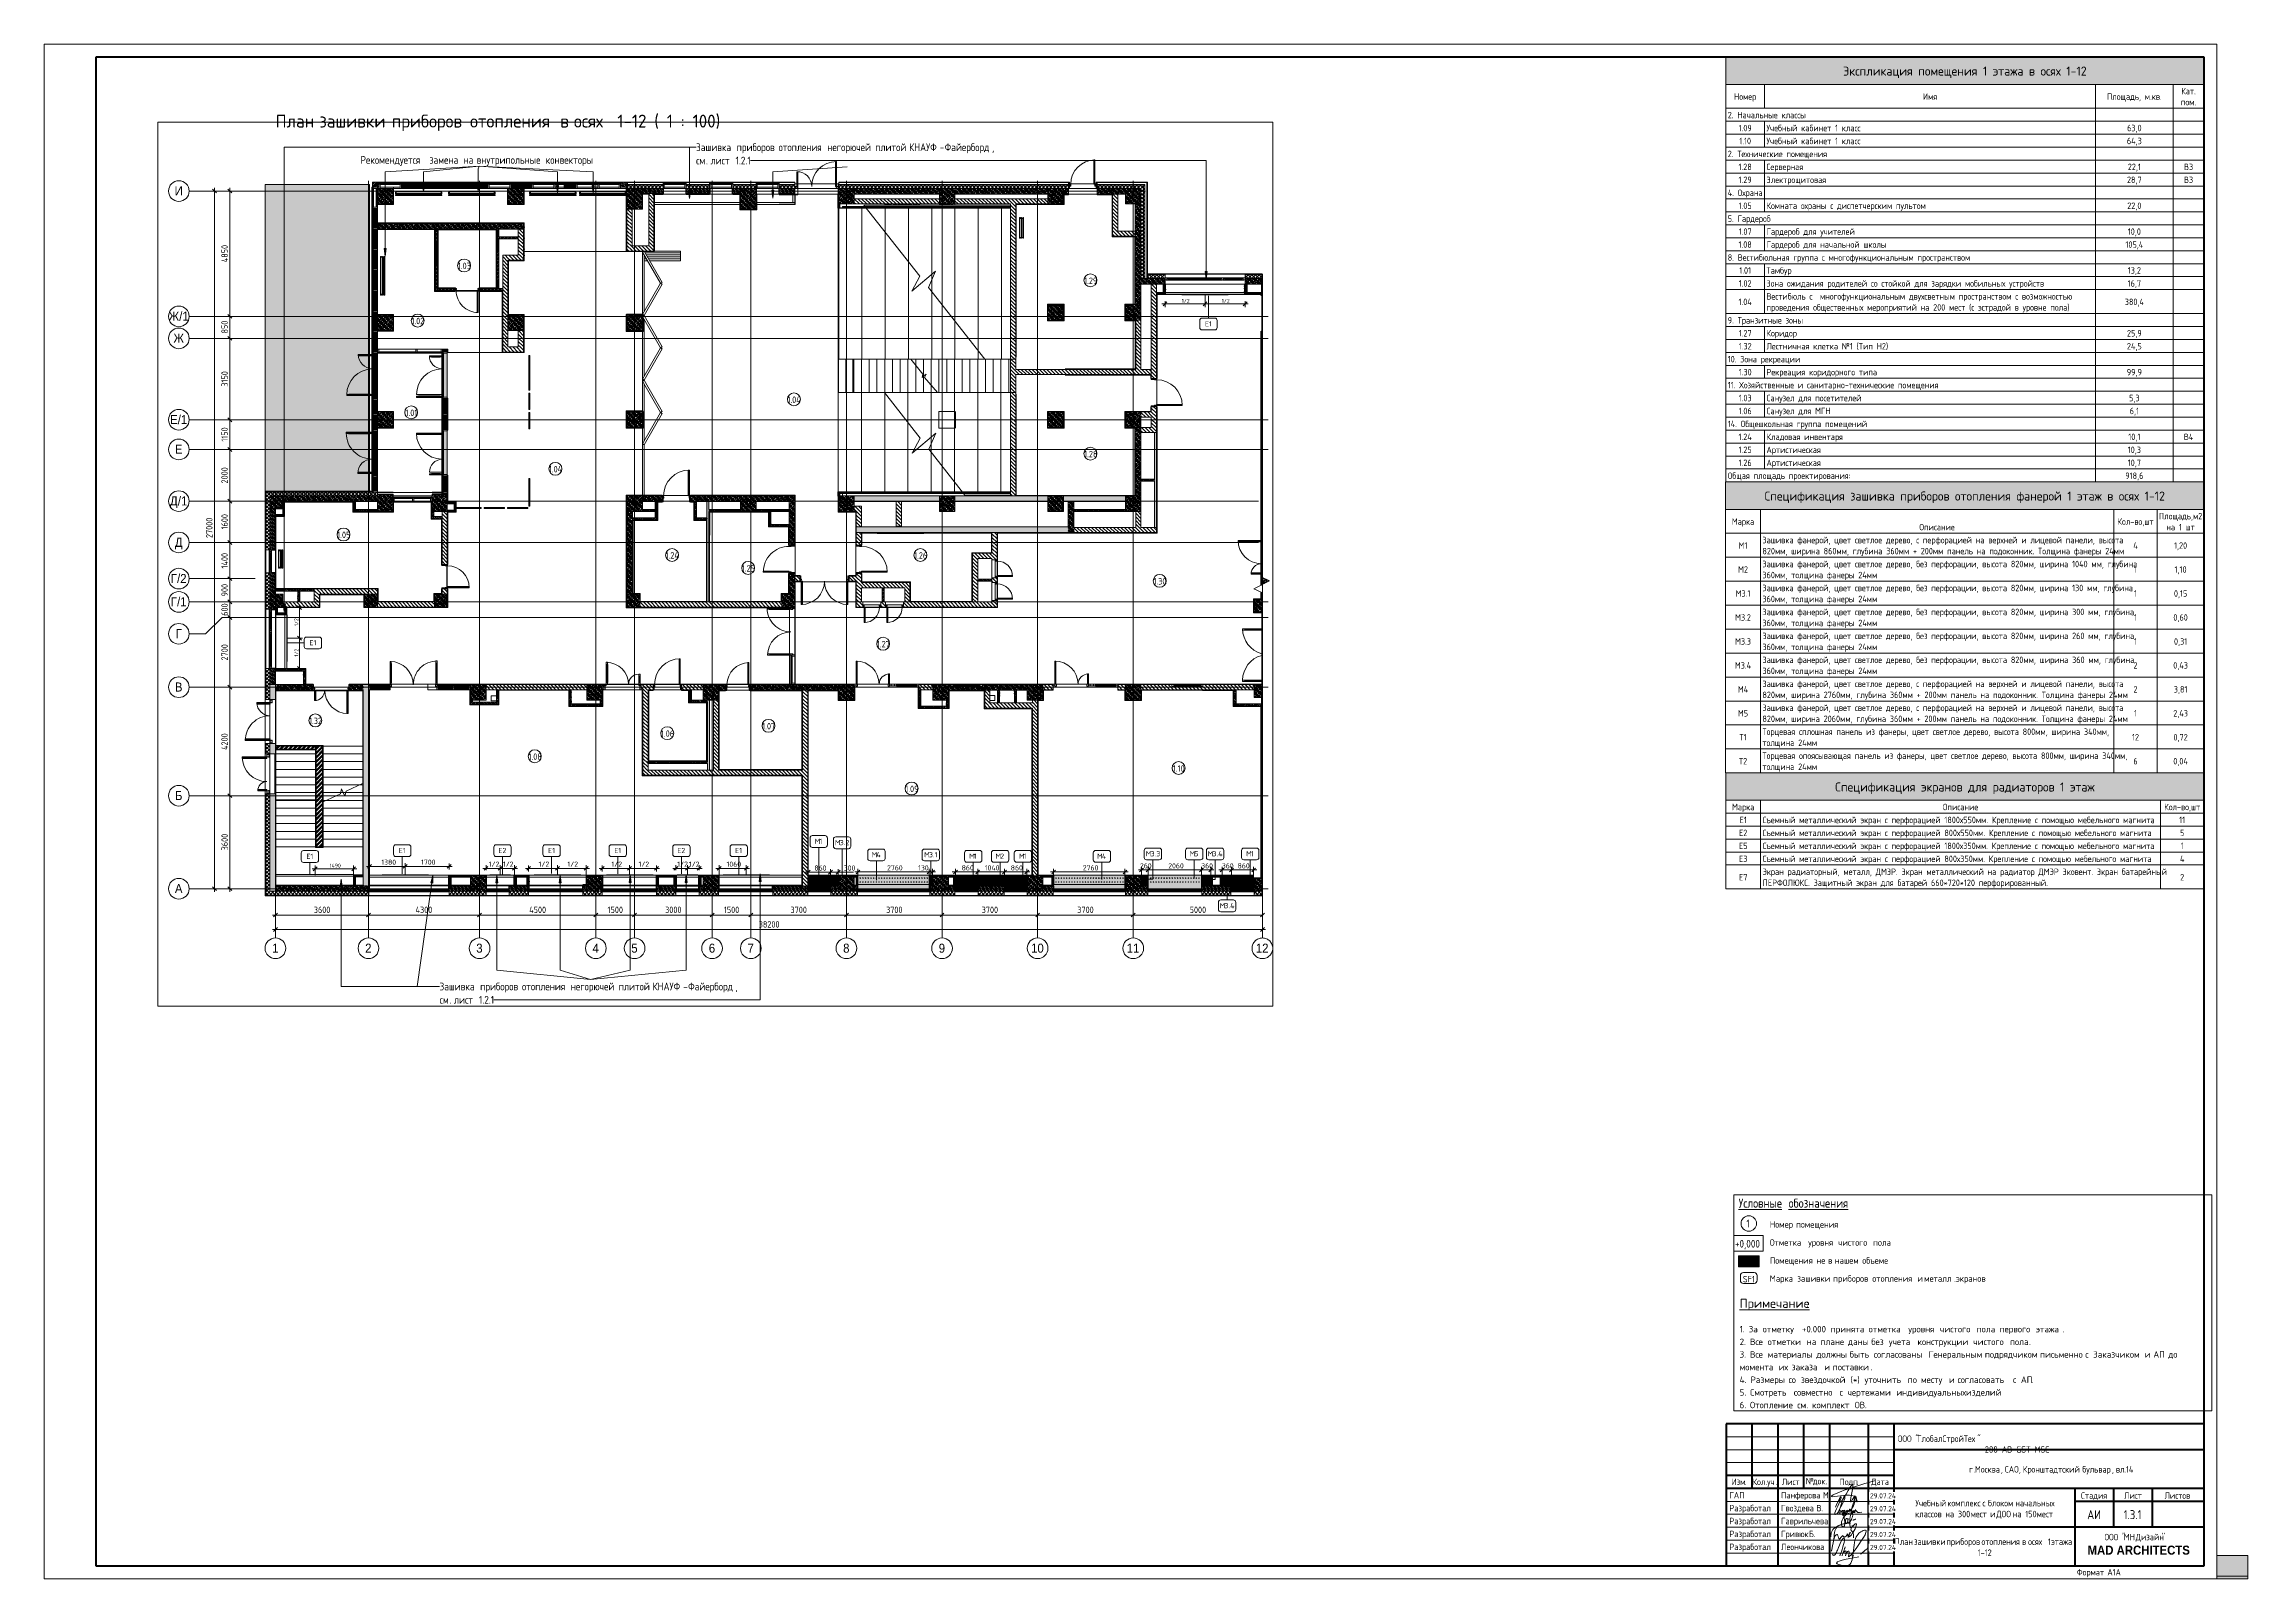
# Paper-space layout 'Layout1' of a CAD drawing. Header units: millimetres. Extents: x -841 to 12, y 0 to 594.
# The model-space entities are those that its viewports show. They can reach past a viewport. Long polylines and large blocks are cut down to what shows.
import ezdxf

# ---------------------------------------------------------------- set-up
doc = ezdxf.new("R2010")
doc.units = ezdxf.units.MM
for name, pattern in [('200_ШТРИХ__ш1_п0_6_', [800, 500, -300]), ('ADSK_Штрих_ш2 п1', [300, 200, -100]), ('Осевая', [15875, 3175, -2381.25, 7937.5, -2381.25]), ('Скрыто', [7.14375, 4.7625, -2.38125])]:
    doc.linetypes.add(name, pattern=pattern)
for name, color, linetype, lineweight in [('A-ANNO-DIMS', 7, 'Continuous', 9), ('A-ANNO-DIMS-100', 7, 'Continuous', 9), ('A-ANNO-NOTE', 7, 'Continuous', 9), ('A-AREA-IDEN', 7, 'Continuous', 9), ('A-DETL', 7, 'Continuous', 5), ('A-DETL-2', 7, 'Continuous', 9), ('A-DETL-3', 7, 'ADSK_Штрих_ш2 п1', 9), ('A-DETL-GENF', 7, 'Continuous', 9), ('A-DETL-MBND-1', 7, '200_ШТРИХ__ш1_п0_6_', 9), ('A-GLAZ-2', 7, 'Continuous', 9), ('A-GLAZ-CURT-2', 7, 'Continuous', 9), ('A-GLAZ-CWMG-3', 7, 'Continuous', 9), ('A-WALL-1', 7, 'Continuous', 9), ('A-WALL-4', 7, 'Continuous', 13), ('G-ANNO-LEGN', 7, 'Continuous', 9), ('G-ANNO-SCHD', 7, 'Continuous', 9), ('G-ANNO-TEXT', 7, 'Continuous', 9), ('G-ANNO-TTLB', 7, 'Скрыто', 9), ('I-WALL-5', 7, 'Continuous', 9), ('M-EQPM-2', 7, 'Continuous', 9), ('S-COLS-2', 7, 'Continuous', 9), ('S-STRS-2', 7, 'Continuous', 9), ('S-STRS-MBND-2', 7, 'Continuous', 9), ('Знаки', 7, 'Continuous', 9), ('Марки для знаков', 7, 'Continuous', 9), ('Оси', 7, 'Continuous', 9), ('Оси-1', 7, 'Continuous', 20), ('Оси-2', 7, 'Осевая', 9)]:
    doc.layers.add(name, color=color, linetype=linetype, lineweight=lineweight)
doc.layers.add('A-DETL-GENF-1', color=7, linetype='Continuous', lineweight=9, true_color=0xc0c0c0, transparency=0.4)
for name, color, linetype, lineweight, true_color in [('A-DETL-GENF-5', 7, 'Continuous', 9, 0xeeeeee), ('A-DETL-GENF-6', 7, 'Continuous', 9, 0xc0c0c0), ('A-DETL-GENF-7', 7, 'Continuous', 9, 0xaaaaaa), ('A-DETL-GENF-8', 7, 'Continuous', 9, 0xe2e2e2), ('A-DETL-GENF-9', 7, 'Continuous', 9, 0xf5f5f5), ('A-DOOR-4', 7, 'Continuous', 9, 0xaaaaaa), ('A-DOOR-5', 7, 'Continuous', 9, 0xe2e2e2), ('A-DOOR-FRAM-4', 7, 'Continuous', 9, 0xe2e2e2), ('A-DOOR-FRAM-5', 7, 'Continuous', 9, 0xaaaaaa), ('A-FLOR-3', 7, 'Continuous', 9, 0xaaaaaa), ('A-GLAZ-CWMG-4', 7, 'Continuous', 9, 0x383e42), ('G-ANNO-TEXT-1', 7, 'Continuous', 9, 0x3c3c3c), ('G-ANNO-TEXT-2', 7, 'Continuous', 9, 0x008000), ('I-WALL-1', 7, 'Continuous', 5, 0xe7e7e7), ('I-WALL-4', 7, 'Continuous', 9, 0xe7e7e7), ('I-WALL-6', 7, 'Continuous', 9, 0x787878), ('I-WALL-7', 9, 'Continuous', 9, 0x808080), ('I-WALL-8', 7, 'Continuous', 9, 0x3c3c3c), ('Знаки-1', 7, 'Continuous', 9, 0x787878), ('Знаки-2', 7, 'Continuous', 9, 0xd7cfbf)]:
    doc.layers.add(name, color=color, linetype=linetype, lineweight=lineweight, true_color=true_color)
doc.layers.add('G-ANNO-NPLT', color=7, linetype='Continuous', plot=False)
doc.styles.add('Arial_1', font='arial.ttf', dxfattribs={"width": 0.9, "height": 350})
doc.styles.add('Arial_B', font='', dxfattribs={"width": 0.9, "height": 3.5})
doc.styles.add('GOST Common', font='GOST_Common.ttf', dxfattribs={"width": 0.9, "height": 250})
doc.styles.add('GOST Common_1', font='GOST_Common.ttf', dxfattribs={"width": 0.9, "height": 300})
doc.styles.add('GOST Common_2', font='GOST_Common.ttf', dxfattribs={"height": 200})
doc.styles.add('GOST Common_3', font='GOST_Common.ttf', dxfattribs={"height": 250})
doc.styles.add('GOST Common_4', font='GOST_Common.ttf', dxfattribs={"width": 0.9, "height": 350})
doc.styles.add('GOST Common_5', font='GOST_Common.ttf', dxfattribs={"height": 3.5})
doc.styles.add('GOST Common_6', font='GOST_Common.ttf', dxfattribs={"width": 0.9, "height": 2.5})
doc.styles.add('GOST Common_7', font='GOST_Common.ttf', dxfattribs={"width": 0.9, "height": 3.5})
doc.styles.add('GOST Common_8', font='GOST_Common.ttf', dxfattribs={"width": 0.9, "height": 2})
doc.styles.add('GOST Common_9', font='GOST_Common.ttf', dxfattribs={"height": 5})
doc.styles.add('ISOCPEUR_1', font='isocpeur.ttf', dxfattribs={"width": 0.9, "height": 250})
doc.styles.add('ISOCPEUR_2', font='isocpeur.ttf', dxfattribs={"width": 0.9, "height": 200})
doc.styles.add('ISOCPEUR_3', font='isocpeur.ttf', dxfattribs={"width": 0.9, "height": 150})
doc.styles.add('ISOCPEUR_4', font='isocpeur.ttf', dxfattribs={"height": 250})
doc.styles.add('ISOCPEUR_5', font='isocpeur.ttf', dxfattribs={"height": 350})
doc.styles.get('Arial_B').set_extended_font_data('Arial', bold=True)
doc.dimstyles.new('ISO-1_5', dxfattribs={"dimscale": 304.8, "dimtxt": 149.397176, "dimasz": 0.492126, "dimexe": 0.393701, "dimexo": 0, "dimgap": 0, "dimtad": 1, "dimdec": 0, "dimrnd": 10, "dimzin": 0, "dimdsep": 46, "dimtxsty": 'ISOCPEUR_3', "dimblk1": 'OBLIQUE', "dimblk2": 'OBLIQUE', "dimsah": 1, "dimcen": 0.09, "dimdle": 0.393701, "dimazin": 0, "dimtfac": 1, "dimtdec": 4, "dimtix": 1, "dimtmove": 0, "dimatfit": 3, "dimfxl": 1, "dimtvp": 1, "dimtolj": 1, "dimtzin": 0, "dimarcsym": 2})
doc.dimstyles.new('ISO-2_0_0_9К_Средний_округл2_1', dxfattribs={"dimscale": 304.8, "dimtxt": 199.196235, "dimasz": 0.492126, "dimexe": 0.393701, "dimexo": 0, "dimgap": 0, "dimtad": 1, "dimdec": 0, "dimrnd": 10, "dimzin": 0, "dimdsep": 46, "dimtxsty": 'ISOCPEUR_2', "dimblk1": 'OBLIQUE', "dimblk2": 'OBLIQUE', "dimsah": 1, "dimcen": 0.09, "dimdle": 0.393701, "dimazin": 0, "dimtfac": 1, "dimtdec": 4, "dimtix": 1, "dimtmove": 0, "dimatfit": 3, "dimfxl": 1, "dimtvp": 1, "dimtolj": 1, "dimtzin": 0, "dimarcsym": 2})
doc.dimstyles.new('ISO-2_0_0_9К_Средний_округл2_2', dxfattribs={"dimscale": 304.8, "dimtxt": 199.196235, "dimasz": 0.492126, "dimexe": 0.393701, "dimexo": 0, "dimgap": 0, "dimtad": 1, "dimdec": 0, "dimrnd": 10, "dimzin": 0, "dimdsep": 46, "dimtxsty": 'ISOCPEUR_2', "dimblk1": 'OBLIQUE', "dimblk2": 'OBLIQUE', "dimsah": 1, "dimcen": 0.09, "dimdle": 0.393701, "dimazin": 0, "dimtfac": 1, "dimtdec": 4, "dimtix": 1, "dimtmove": 1, "dimatfit": 3, "dimfxl": 1, "dimtvp": 1, "dimtolj": 1, "dimtzin": 0, "dimarcsym": 2})
doc.dimstyles.new('ISO-2_5_0_9К_БОЛЬШОЙ', dxfattribs={"dimscale": 304.8, "dimtxt": 248.995294, "dimasz": 0.492126, "dimexe": 0.393701, "dimexo": 0.984252, "dimgap": 0, "dimtad": 1, "dimdec": 0, "dimrnd": 10, "dimzin": 0, "dimdsep": 46, "dimtxsty": 'ISOCPEUR_1', "dimblk1": 'OBLIQUE', "dimblk2": 'OBLIQUE', "dimsah": 1, "dimcen": 0.09, "dimdle": 0.393701, "dimazin": 0, "dimtfac": 1, "dimtdec": 4, "dimtix": 1, "dimtmove": 0, "dimatfit": 3, "dimfxl": 1, "dimtvp": 1, "dimtolj": 1, "dimtzin": 0, "dimarcsym": 2})
doc.dimstyles.new('ISO-2_5_0_9К_БОЛЬШОЙ_1', dxfattribs={"dimscale": 304.8, "dimtxt": 248.995294, "dimasz": 0.492126, "dimexe": 0.393701, "dimexo": 0.984252, "dimgap": 0, "dimtad": 1, "dimdec": 0, "dimrnd": 10, "dimzin": 0, "dimdsep": 46, "dimtxsty": 'ISOCPEUR_1', "dimblk1": 'OBLIQUE', "dimblk2": 'OBLIQUE', "dimsah": 1, "dimcen": 0.09, "dimdle": 0.393701, "dimazin": 0, "dimtfac": 1, "dimtdec": 4, "dimtix": 1, "dimtmove": 2, "dimatfit": 3, "dimfxl": 1, "dimtvp": 1, "dimtolj": 1, "dimtzin": 0, "dimarcsym": 2})
pattern_1 = [(45, (135772.895, 0), (-57.02463, 57.02463), []), (45, (135829.92, 0), (-57.02463, 57.02463), [100.806, -20.161, 3.353, -16.808])]
pattern_2 = [(45, (135772.9, 0), (-70.71068, 70.71068), []), (135, (135772.9, 0), (-70.71068, -70.71068), [])]
pattern_3 = [(135, (135772.9, 0), (-70.71068, -70.71068), [])]
pattern_4 = [(45, (135772.895, 0), (-35.35534, 35.35534), [])]
pattern_5 = [(135, (135772.895, 0), (-35.35534, -35.35534), [])]
pattern_6 = [(45, (135772.9, 0), (-85.5366, 85.5366), []), (45, (135829.92, 0), (-85.5366, 85.5366), [])]
pattern_7 = [(135, (1751.41, 174.685), (-14.14214, -14.14214), []), (225, (1751.41, 174.685), (14.14214, -14.14214), [])]
pattern_8 = [(45, (-371.384, 174.685), (-14.1421, 14.1421), []), (135, (-371.384, 174.685), (-14.1421, -14.1421), [])]
pattern_9 = [(135, (135772.9, 0), (-75.43415, -75.43415), [106.68, -17.78, 3.556, -17.78]), (135, (135772.9, 75.39), (-75.43415, -75.43415), []), (50, (135772.9, 0), (127.52922, -11.15758), [13.335, -146.685]), (355, (135772.9, 0), (-24.66966, 133.74002), [10.668, -117.348]), (100.451, (135783.52, -0.93), (102.85973, 122.58178), [11.333, -124.663]), (46.184, (135772.9, 35.56), (189.75516, -29.43036), [20.002, -220.027]), (96.636, (135788.7, 33.1), (166.1822, 173.1996), [17, -186.995]), (351.184, (135772.9, 35.56), (166.1839, 173.1976), [16.002, -176.022]), (21, (135790.68, 26.67), (106.13027, -71.58603), [13.335, -146.685]), (326, (135790.68, 26.67), (43.26188, 128.93175), [10.668, -117.348]), (71.451, (135799.52, 20.7), (149.39198, 57.34505), [11.333, -124.663]), (37.5, (135772.895, 0), (2.16223, 59.188357), [3.353, -112.573, 3.353, -115.773, -117.793]), (37.5, (135772.895, 0), (2.16223, 59.188357), [-235.052, 3.353, -114.44]), (7.5, (135772.895, 0), (46.77386, 70.12615), [3.353, -64.567, 3.353, -109.906, -44.894]), (7.5, (135772.895, 0), (46.77386, 70.12615), [-181.178, 3.353, -41.542]), (327.5, (135733.246, 0), (94.91367, -4.010093), [3.353, -41.097, 3.353, -135.331, -184.023]), (327.5, (135733.246, 0), (94.91367, -4.010093), [-183.134, 3.353, -180.67]), (317.5, (135715.47, 0), (103.69057, 17.79882), [3.353, -54.432, 3.353, -88.748, -130.683]), (317.5, (135715.47, 0), (103.69057, 17.79882), [-149.885, 3.353, -127.33])]
pattern_10 = [(135, (1751.41, 164.685), (-14.14214, -14.14214), []), (225, (1751.41, 164.685), (14.14214, -14.14214), [])]
pattern_11 = [(45, (-371.384, 164.685), (-14.1421, 14.1421), []), (135, (-371.384, 164.685), (-14.1421, -14.1421), [])]
pattern_12 = [(135, (1951.41, 164.685), (-14.14214, -14.14214), []), (225, (1951.41, 164.685), (14.14214, -14.14214), [])]
pattern_13 = [(45, (-171.384, 164.685), (-14.1421, 14.1421), []), (135, (-171.384, 164.685), (-14.1421, -14.1421), [])]
pattern_14 = [(0, (135772.895, 0), (121.92, 30.48), [10.058, -81.382, 10.058, -81.382, -487.68]), (0, (135772.895, 0), (121.92, 30.48), [-182.88, 10.058, -172.822, 10.058, -81.382, -213.36]), (0, (135772.895, 0), (121.92, 30.48), [-457.2, 10.058, -50.902, 10.058, -142.342]), (120, (135818.615, 15.24), (-87.356454, 90.345817), [10.058, -81.382, 10.058, -81.382, -487.68]), (120, (135818.615, 15.24), (-87.356454, 90.345817), [-182.88, 10.058, -172.822, 10.058, -81.382, -213.36]), (120, (135818.615, 15.24), (-87.356454, 90.345817), [-457.2, 10.058, -50.902, 10.058, -142.342]), (240, (135833.855, 76.2), (-34.563546, -120.825817), [10.058, -81.382, 10.058, -81.382, -487.68]), (240, (135833.855, 76.2), (-34.563546, -120.825817), [-182.88, 10.058, -172.822, 10.058, -81.382, -213.36]), (240, (135833.855, 76.2), (-34.563546, -120.825817), [-457.2, 10.058, -50.902, 10.058, -142.342])]
pattern_15 = [(45, (135772.9, 0), (-106.066, 106.066), []), (135, (135772.9, 0), (-106.066, -106.066), [])]
pattern_16 = [(0, (135772.9, 0), (406.4, 101.6), [33.528, -271.272, 33.528, -271.272, -1625.6]), (0, (135772.9, 0), (406.4, 101.6), [-609.6, 33.528, -576.072, 33.528, -271.272, -711.2]), (0, (135772.9, 0), (406.4, 101.6), [-1524, 33.528, -169.672, 33.528, -474.472]), (120, (135925.3, 50.8), (-291.18818, 301.15272), [33.528, -271.272, 33.528, -271.272, -1625.6]), (120, (135925.3, 50.8), (-291.18818, 301.15272), [-609.6, 33.528, -576.072, 33.528, -271.272, -711.2]), (120, (135925.3, 50.8), (-291.18818, 301.15272), [-1524, 33.528, -169.672, 33.528, -474.472]), (240, (135976.1, 254), (-115.21182, -402.75272), [33.528, -271.272, 33.528, -271.272, -1625.6]), (240, (135976.1, 254), (-115.21182, -402.75272), [-609.6, 33.528, -576.072, 33.528, -271.272, -711.2]), (240, (135976.1, 254), (-115.21182, -402.75272), [-1524, 33.528, -169.672, 33.528, -474.472])]
pattern_17 = [(135, (135772.9, 0), (-84.8528, -84.8528), []), (225, (135772.9, 0), (84.8528, -84.8528), [])]

psp = doc.layouts.get("Layout1")

# ---------------------------------------------------------------- texts
at = {"layer": 'G-ANNO-SCHD', "line_spacing_factor": 1.022761}
for s, insert, char_height, width, attachment_point, style in [('Экспликация помещения 1 этажа в осях 1-12', (-97.55, 585.3), 3.5, 114.205, 2, 'GOST Common_5'), ('Номер', (-182.59, 574.92), 2.5, 9.896, 2, 'GOST Common_6'), ('Имя', (-111.03, 574.92), 2.5, 6.1548, 2, 'GOST Common_6'), ('Площадь, м.кв.', (-31.96, 574.92), 2.5, 23.8349, 2, 'GOST Common_6'), ('Кат.\\Pпом.', (-10.98, 577.05), 2.5, 7.5125, 2, 'GOST Common_6'), ('2. Начальные классы', (-189.34, 567.77), 2.5, 33.7611, 1, 'GOST Common_6'), ('1.09', (-182.59, 562.76), 2.5, 5.9135, 2, 'GOST Common_6'), ('1.10', (-182.59, 557.75), 2.5, 5.4006, 2, 'GOST Common_6'), ('Учебный кабинет 1 класс', (-174.34, 562.76), 2.5, 40.8512, 1, 'GOST Common_6'), ('Учебный кабинет 1 класс', (-174.34, 557.75), 2.5, 40.8512, 1, 'GOST Common_6'), ('64,3', (-31.96, 557.75), 2.5, 6.8186, 2, 'GOST Common_6'), ('63,0', (-31.96, 562.76), 2.5, 6.5471, 2, 'GOST Common_6'), ('2. Технические помещения', (-189.34, 552.74), 2.5, 43.0838, 1, 'GOST Common_6'), ('1.28', (-182.59, 547.73), 2.5, 5.9135, 2, 'GOST Common_6'), ('Серверная', (-174.34, 547.73), 2.5, 17.1068, 1, 'GOST Common_6'), ('22,1', (-31.96, 547.73), 2.5, 6.0341, 2, 'GOST Common_6'), ('В3', (-10.98, 547.73), 2.5, 4.0127, 2, 'GOST Common_6'), ('4. Охрана', (-189.34, 537.71), 2.5, 15.9302, 1, 'GOST Common_6'), ('1.29', (-182.59, 542.72), 2.5, 5.9135, 2, 'GOST Common_6'), ('Электрощитовая', (-174.34, 542.72), 2.5, 28.632, 1, 'GOST Common_6'), ('28,7', (-31.96, 542.72), 2.5, 6.5471, 2, 'GOST Common_6'), ('В3', (-10.98, 542.72), 2.5, 4.0127, 2, 'GOST Common_6'), ('1.05', (-182.59, 532.69), 2.5, 5.9135, 2, 'GOST Common_6'), ('Комната охраны с диспетчерским пультом', (-174.34, 532.69), 2.5, 70.4185, 1, 'GOST Common_6'), ('22,0', (-31.96, 532.69), 2.5, 6.5471, 2, 'GOST Common_6'), ('5. Гардероб', (-189.34, 527.68), 2.5, 18.8567, 1, 'GOST Common_6'), ('1.07', (-182.59, 522.67), 2.5, 5.9135, 2, 'GOST Common_6'), ('Гардероб для учителей', (-174.34, 522.67), 2.5, 38.2263, 1, 'GOST Common_6'), ('10,0', (-31.96, 522.67), 2.5, 6.0341, 2, 'GOST Common_6'), ('8. Вестибюльная группа с многофункциональным пространством', (-189.34, 512.65), 2.5, 107.1062, 1, 'GOST Common_6'), ('1.08', (-182.59, 517.66), 2.5, 5.9135, 2, 'GOST Common_6'), ('Гардероб для начальной школы', (-174.34, 517.66), 2.5, 51.1998, 1, 'GOST Common_6'), ('105,4', (-31.96, 517.66), 2.5, 8.1763, 2, 'GOST Common_6'), ('1.01', (-182.59, 507.64), 2.5, 5.4006, 2, 'GOST Common_6'), ('Тамбур', (-174.34, 507.64), 2.5, 12.0381, 1, 'GOST Common_6'), ('13,2', (-31.96, 507.64), 2.5, 6.0341, 2, 'GOST Common_6'), ('1.04', (-182.59, 495.48), 2.5, 6.185, 2, 'GOST Common_6'), ('1.02', (-182.59, 502.62), 2.5, 5.9135, 2, 'GOST Common_6'), ('Зона ожидания родителей со стойкой для зарядки мобильных устройств', (-174.34, 502.62), 2.5, 119.1141, 1, 'GOST Common_6'), ('Вестибюль с  многофункциональным двухсветным пространством с возможностью\\Pпроведения общественных мероприятий на 200 мест (с эстрадой в уровне пола)', (-174.34, 497.61), 2.5, 135.8287, 1, 'GOST Common_6'), ('380,4', (-31.96, 495.48), 2.5, 8.6892, 2, 'GOST Common_6'), ('16,7', (-31.96, 502.62), 2.5, 6.0341, 2, 'GOST Common_6'), ('9. Транзитные зоны', (-189.34, 488.34), 2.5, 32.1318, 1, 'GOST Common_6'), ('1.32', (-182.59, 478.32), 2.5, 5.9135, 2, 'GOST Common_6'), ('1.27', (-182.59, 483.33), 2.5, 5.9135, 2, 'GOST Common_6'), ('Лестничная клетка №1 (Тип Н2)', (-174.34, 478.32), 2.5, 51.9842, 1, 'GOST Common_6'), ('Коридор', (-174.34, 483.33), 2.5, 13.3656, 1, 'GOST Common_6'), ('24,5', (-31.96, 478.32), 2.5, 6.8186, 2, 'GOST Common_6'), ('25,9', (-31.96, 483.33), 2.5, 6.5471, 2, 'GOST Common_6'), ('10. Зона рекреации', (-189.34, 473.31), 2.5, 31.1966, 1, 'GOST Common_6'), ('11. Хозяйственные и санитарно-технические помещения', (-189.34, 463.28), 2.5, 92.8052, 1, 'GOST Common_6'), ('1.30', (-182.59, 468.29), 2.5, 5.9135, 2, 'GOST Common_6'), ('Рекреация коридорного типа', (-174.34, 468.29), 2.5, 48.3939, 1, 'GOST Common_6'), ('99,9', (-31.96, 468.29), 2.5, 6.5471, 2, 'GOST Common_6'), ('1.06', (-182.59, 453.26), 2.5, 5.9135, 2, 'GOST Common_6'), ('1.03', (-182.59, 458.27), 2.5, 5.9135, 2, 'GOST Common_6'), ('Санузел для посетителей', (-174.34, 458.27), 2.5, 42.1485, 1, 'GOST Common_6'), ('Санузел для МГН', (-174.34, 453.26), 2.5, 27.1537, 1, 'GOST Common_6'), ('5,3', (-31.96, 458.27), 2.5, 4.6765, 2, 'GOST Common_6'), ('6,1', (-31.96, 453.26), 2.5, 4.1636, 2, 'GOST Common_6'), ('14. Общешкольная группа помещений', (-189.34, 448.25), 2.5, 60.8846, 1, 'GOST Common_6'), ('1.24', (-182.59, 443.24), 2.5, 6.185, 2, 'GOST Common_6'), ('1.25', (-182.59, 438.23), 2.5, 5.9135, 2, 'GOST Common_6'), ('Артистическая', (-174.34, 438.23), 2.5, 25.7356, 1, 'GOST Common_6'), ('Кладовая инвентаря', (-174.34, 443.24), 2.5, 34.3645, 1, 'GOST Common_6'), ('10,3', (-31.96, 438.23), 2.5, 6.0341, 2, 'GOST Common_6'), ('10,1', (-31.96, 443.24), 2.5, 5.5212, 2, 'GOST Common_6'), ('В4', (-10.98, 443.24), 2.5, 4.2842, 2, 'GOST Common_6'), ('Общая площадь проектирования:', (-189.34, 428.2), 2.5, 54.5789, 1, 'GOST Common_6'), ('1.26', (-182.59, 433.21), 2.5, 5.9135, 2, 'GOST Common_6'), ('Артистическая', (-174.34, 433.21), 2.5, 25.7356, 1, 'GOST Common_6'), ('918,6', (-31.96, 428.2), 2.5, 7.9047, 2, 'GOST Common_6'), ('10,7', (-31.96, 433.21), 2.5, 6.0341, 2, 'GOST Common_6'), ('Спецификация зашивка приборов отопления фанерой 1 этаж в осях 1-12', (-97.61, 420.83), 3.5, 186.3011, 2, 'GOST Common_5'), ('Марка', (-183.42, 410.44), 2.5, 10.4391, 2, 'GOST Common_6'), ('Кол-во,шт', (-31.51, 410.44), 2.5, 17.2577, 2, 'GOST Common_6'), ('Площадь,м2\\Pна 1 шт', (-14.06, 412.57), 2.5, 19.3998, 2, 'GOST Common_6'), ('М1', (-183.42, 401.17), 2.5, 3.7713, 2, 'GOST Common_6'), ('Зашивка фанерой, цвет светлое дерево, с перфорацией на верхней и лицевой панели, высота\\P820мм, ширина 860мм, глубина 360мм + 200мм панель на подоконник. Толщина фанеры 24мм', (-175.92, 403.3), 2.5, 154.3837, 1, 'GOST Common_6'), ('Описание', (-108.31, 408.31), 2.5, 15.2664, 2, 'GOST Common_6'), ('\\fGOST Common|b0|i0|c204|p34|;\\W.9;4', (-31.51, 401.17), 2.5, 2.1421, 2, 'GOST Common_6'), ('1,20', (-14.06, 401.17), 2.5, 6.0341, 2, 'GOST Common_6'), ('Зашивка фанерой, цвет светлое дерево, без перфорации, высота 820мм, ширина 1040 мм, глубина\\P360мм, толщина фанеры 24мм', (-175.92, 394.03), 2.5, 161.2325, 1, 'GOST Common_6'), ('М2', (-183.42, 391.9), 2.5, 4.2842, 2, 'GOST Common_6'), ('Зашивка фанерой, цвет светлое дерево, без перфорации, высота 820мм, ширина 130 мм, глубина\\P360мм, толщина фанеры 24мм', (-175.92, 384.76), 2.5, 159.0904, 1, 'GOST Common_6'), ('\\fGOST Common|b0|i0|c204|p34|;\\W.9;1', (-31.51, 391.9), 2.5, 1.3577, 2, 'GOST Common_6'), ('1,10', (-14.06, 391.9), 2.5, 5.5212, 2, 'GOST Common_6'), ('М3.1', (-183.42, 382.62), 2.5, 6.4565, 2, 'GOST Common_6'), ('Зашивка фанерой, цвет светлое дерево, без перфорации, высота 820мм, ширина 300 мм, глубина\\P360мм, толщина фанеры 24мм', (-175.92, 375.48), 2.5, 159.6033, 1, 'GOST Common_6'), ('\\fGOST Common|b0|i0|c204|p34|;\\W.9;1', (-31.51, 382.62), 2.5, 1.3577, 2, 'GOST Common_6'), ('0,15', (-14.06, 382.62), 2.5, 6.0341, 2, 'GOST Common_6'), ('М3.2', (-183.42, 373.35), 2.5, 6.9694, 2, 'GOST Common_6'), ('\\fGOST Common|b0|i0|c204|p34|;\\W.9;1', (-31.51, 373.35), 2.5, 1.3577, 2, 'GOST Common_6'), ('0,60', (-14.06, 373.35), 2.5, 6.5471, 2, 'GOST Common_6'), ('М3.3', (-183.42, 364.08), 2.5, 6.9694, 2, 'GOST Common_6'), ('Зашивка фанерой, цвет светлое дерево, без перфорации, высота 820мм, ширина 260 мм, глубина\\P360мм, толщина фанеры 24мм', (-175.92, 366.21), 2.5, 159.6033, 1, 'GOST Common_6'), ('\\fGOST Common|b0|i0|c204|p34|;\\W.9;1', (-31.51, 364.08), 2.5, 1.3577, 2, 'GOST Common_6'), ('0,31', (-14.06, 364.08), 2.5, 6.0341, 2, 'GOST Common_6'), ('М3.4', (-183.42, 354.81), 2.5, 7.241, 2, 'GOST Common_6'), ('Зашивка фанерой, цвет светлое дерево, без перфорации, высота 820мм, ширина 360 мм, глубина\\P360мм, толщина фанеры 24мм', (-175.92, 356.94), 2.5, 159.6033, 1, 'GOST Common_6'), ('\\fGOST Common|b0|i0|c204|p34|;\\W.9;2', (-31.51, 354.81), 2.5, 1.8706, 2, 'GOST Common_6'), ('0,43', (-14.06, 354.81), 2.5, 6.8186, 2, 'GOST Common_6'), ('М4', (-183.42, 345.53), 2.5, 4.5558, 2, 'GOST Common_6'), ('Зашивка фанерой, цвет светлое дерево, с перфорацией на верхней и лицевой панели, высота\\P820мм, ширина 2760мм, глубина 360мм + 200мм панель на подоконник. Толщина фанеры 24мм', (-175.92, 347.66), 2.5, 154.3837, 1, 'GOST Common_6'), ('\\fGOST Common|b0|i0|c204|p34|;\\W.9;2', (-31.51, 345.53), 2.5, 1.8706, 2, 'GOST Common_6'), ('3,81', (-14.06, 345.53), 2.5, 6.0341, 2, 'GOST Common_6'), ('М5', (-183.42, 336.26), 2.5, 4.2842, 2, 'GOST Common_6'), ('Зашивка фанерой, цвет светлое дерево, с перфорацией на верхней и лицевой панели, высота\\P820мм, ширина 2060мм, глубина 360мм + 200мм панель на подоконник. Толщина фанеры 24мм', (-175.92, 338.39), 2.5, 154.3837, 1, 'GOST Common_6'), ('\\fGOST Common|b0|i0|c204|p34|;\\W.9;1', (-31.51, 336.26), 2.5, 1.3577, 2, 'GOST Common_6'), ('2,43', (-14.06, 336.26), 2.5, 6.8186, 2, 'GOST Common_6'), ('Т1', (-183.42, 326.99), 2.5, 3.4998, 2, 'GOST Common_6'), ('Торцевая сплошная панель из фанеры, цвет светлое дерево, высота 800мм, ширина 340мм,\\Pтолщина 24мм', (-175.92, 329.12), 2.5, 149.8581, 1, 'GOST Common_6'), ('12', (-31.51, 326.99), 2.5, 3.2283, 2, 'GOST Common_6'), ('0,72', (-14.06, 326.99), 2.5, 6.5471, 2, 'GOST Common_6'), ('Т2', (-183.42, 317.71), 2.5, 4.0127, 2, 'GOST Common_6'), ('Торцевая опоясывающая панель из фанеры, цвет светлое дерево, высота 800мм, ширина 340мм,\\Pтолщина 24мм', (-175.92, 319.84), 2.5, 158.5775, 1, 'GOST Common_6'), ('\\fGOST Common|b0|i0|c204|p34|;\\W.9;6', (-31.51, 317.71), 2.5, 1.8706, 2, 'GOST Common_6'), ('0,04', (-14.06, 317.71), 2.5, 6.8186, 2, 'GOST Common_6'), ('Спецификация экранов для радиаторов 1 этаж', (-97.55, 308.24), 3.5, 122.0608, 2, 'GOST Common_5'), ('Марка', (-183.35, 299.99), 2.5, 10.4391, 2, 'GOST Common_6'), ('Описание', (-99.24, 299.99), 2.5, 15.2664, 2, 'GOST Common_6'), ('Кол-во,шт', (-13.44, 299.99), 2.5, 17.2577, 2, 'GOST Common_6'), ('E1', (-183.35, 294.98), 2.5, 3.2283, 2, 'GOST Common_6'), ('Съемный металлический экран с перфорацией 1800х550мм. Крепление с помощью мебельного магнита', (-175.85, 294.98), 2.5, 167.8097, 1, 'GOST Common_6'), ('11', (-13.44, 294.98), 2.5, 2.7154, 2, 'GOST Common_6'), ('E5', (-183.35, 284.95), 2.5, 3.7412, 2, 'GOST Common_6'), ('E2', (-183.35, 289.97), 2.5, 3.7412, 2, 'GOST Common_6'), ('Съемный металлический экран с перфорацией 800х550мм. Крепление с помощью мебельного магнита', (-175.85, 289.97), 2.5, 166.452, 1, 'GOST Common_6'), ('Съемный металлический экран с перфорацией 1800х350мм. Крепление с помощью мебельного магнита', (-175.85, 284.95), 2.5, 167.8097, 1, 'GOST Common_6'), ('\\fGOST Common|b0|i0|c204|p34|;\\W.9;5', (-13.44, 289.97), 2.5, 1.8706, 2, 'GOST Common_6'), ('\\fGOST Common|b0|i0|c204|p34|;\\W.9;1', (-13.44, 284.95), 2.5, 1.3577, 2, 'GOST Common_6'), ('Е3', (-183.35, 279.94), 2.5, 3.7412, 2, 'GOST Common_6'), ('Экран радиаторный, металл, ДМЭР. Экран металлический на радиатор ДМЭР Эковент. Экран батарейный\\PПЕРФОЛЮКС. Защитный экран для батарей 660*720*120 перфорированный.', (-175.85, 274.93), 2.5, 175.1412, 1, 'GOST Common_6'), ('Съемный металлический экран с перфорацией 800х350мм. Крепление с помощью мебельного магнита', (-175.85, 279.94), 2.5, 166.452, 1, 'GOST Common_6'), ('\\fGOST Common|b0|i0|c204|p34|;\\W.9;4', (-13.44, 279.94), 2.5, 2.1421, 2, 'GOST Common_6'), ('Е7', (-183.35, 272.8), 2.5, 3.7412, 2, 'GOST Common_6'), ('\\fGOST Common|b0|i0|c204|p34|;\\W.9;2', (-13.44, 272.8), 2.5, 1.8706, 2, 'GOST Common_6')]:
    psp.add_mtext(s, dxfattribs=dict(at, insert=insert, char_height=char_height, width=width, attachment_point=attachment_point, style=style))
at = {"layer": 'G-ANNO-TTLB', "linetype": 'Continuous', "attachment_point": 1}
for s, insert, char_height, width, style in [('План', (-751.35, 566.69), 5, 18.4388, 'GOST Common_9'), ('\\fGOST Common|b0|i0|c204|p34|; ', (-736.13, 566.69), 5, 2.0844, 'GOST Common_9'), ('зашивки', (-734.41, 566.69), 5, 31.827, 'GOST Common_9'), ('\\fGOST Common|b0|i0|c204|p34|; ', (-708.15, 566.69), 5, 2.0844, 'GOST Common_9'), ('приборов', (-706.43, 566.69), 5, 34.6329, 'GOST Common_9'), ('\\fGOST Common|b0|i0|c204|p34|; ', (-677.86, 566.69), 5, 2.0844, 'GOST Common_9'), ('отопления', (-676.14, 566.69), 5, 40.2447, 'GOST Common_9'), ('\\fGOST Common|b0|i0|c204|p34|; ', (-642.93, 566.69), 5, 2.0844, 'GOST Common_9'), ('\\fGOST Common|b0|i0|c204|p34|;в', (-641.21, 566.69), 5, 4.3291, 'GOST Common_9'), ('\\fGOST Common|b0|i0|c204|p34|; ', (-637.64, 566.69), 5, 2.0844, 'GOST Common_9'), ('осях', (-635.92, 566.69), 5, 16.6751, 'GOST Common_9'), (' 1-12 ( 1 : 100)', (-622.16, 566.69), 5, 47.0591, 'GOST Common_9'), ('ООО', (-123.53, 55.52), 2.5, 6.4937, 'GOST Common_6'), (' "', (-118.17, 55.52), 2.5, 2.5975, 'GOST Common_6'), ('ГлобалСтройТех', (-116.03, 55.52), 2.5, 28.2114, 'GOST Common_6'), ('"                                                                               288-AB-GST-MSC', (-92.75, 55.52), 2.5, 105.1974, 'GOST Common_6'), ('\\fGOST Common|b0|i0|c204|p34|;\\W.9;г', (-95.9, 43.66), 2.5, 1.9481, 'GOST Common_6'), ('Москва', (-93.64, 43.66), 2.5, 12.1215, 'GOST Common_6'), ('САО', (-82.09, 43.66), 2.5, 6.5658, 'GOST Common_6'), ('Кронштадтский', (-75.12, 43.66), 2.5, 26.9848, 'GOST Common_6'), ('\\fGOST Common|b0|i0|c204|p34|;\\W.9; ', (-52.86, 43.66), 2.5, 0.938, 'GOST Common_6'), ('бульвар', (-52.08, 43.66), 2.5, 13.8532, 'GOST Common_6'), ('вл', (-39.11, 43.66), 2.5, 3.8962, 'GOST Common_6'), ('.14', (-35.89, 43.66), 2.5, 4.3291, 'GOST Common_6'), ('\\fGOST Common|b0|i0|c204|p34|;\\W.9;.', (-94.29, 43.66), 2.5, 0.7937, 'GOST Common_6'), (', ', (-83.64, 43.66), 2.5, 1.8759, 'GOST Common_6'), (', ', (-76.67, 43.66), 2.5, 1.8759, 'GOST Common_6'), (', ', (-40.65, 43.66), 2.5, 1.8759, 'GOST Common_6'), ('Учебный', (-116.7, 30.59), 2.5, 14.0696, 'GOST Common_6'), ('классов', (-116.82, 26.36), 2.5, 13.2759, 'GOST Common_6'), ('\\fGOST Common|b0|i0|c204|p34|;\\W.9; ', (-105.87, 26.36), 2.5, 0.938, 'GOST Common_6'), ('\\fGOST Common|b0|i0|c204|p34|;\\W.9; ', (-105.1, 30.59), 2.5, 0.938, 'GOST Common_6'), ('на', (-105.1, 26.36), 2.5, 4.1127, 'GOST Common_6'), ('комплекс', (-104.32, 30.59), 2.5, 15.5127, 'GOST Common_6'), (' 300 ', (-101.7, 26.36), 2.5, 7.7203, 'GOST Common_6'), ('мест', (-95.33, 26.36), 2.5, 8.2253, 'GOST Common_6'), ('\\fGOST Common|b0|i0|c204|p34|;\\W.9; ', (-91.52, 30.59), 2.5, 0.938, 'GOST Common_6'), ('\\fGOST Common|b0|i0|c204|p34|;\\W.9;с', (-90.75, 30.59), 2.5, 1.6595, 'GOST Common_6'), ('\\fGOST Common|b0|i0|c204|p34|;\\W.9; ', (-89.38, 30.59), 2.5, 0.938, 'GOST Common_6'), ('\\fGOST Common|b0|i0|c204|p34|;\\W.9; ', (-88.55, 26.36), 2.5, 0.938, 'GOST Common_6'), ('блоком', (-88.61, 30.59), 2.5, 11.9051, 'GOST Common_6'), ('\\fGOST Common|b0|i0|c204|p34|;\\W.9;и', (-87.77, 26.36), 2.5, 1.9481, 'GOST Common_6'), ('\\fGOST Common|b0|i0|c204|p34|;\\W.9; ', (-86.17, 26.36), 2.5, 0.938, 'GOST Common_6'), ('ДОО', (-85.39, 26.36), 2.5, 6.7823, 'GOST Common_6'), ('\\fGOST Common|b0|i0|c204|p34|;\\W.9; ', (-79.8, 26.36), 2.5, 0.938, 'GOST Common_6'), ('на', (-79.02, 26.36), 2.5, 4.1127, 'GOST Common_6'), ('\\fGOST Common|b0|i0|c204|p34|;\\W.9; ', (-78.78, 30.59), 2.5, 0.938, 'GOST Common_6'), ('начальных', (-78.01, 30.59), 2.5, 18.1823, 'GOST Common_6'), (' 150 ', (-75.63, 26.36), 2.5, 7.143, 'GOST Common_6'), ('мест', (-69.73, 26.36), 2.5, 8.2253, 'GOST Common_6'), ('АИ', (-50.19, 26.62), 3.5, 6.5658, 'GOST Common_7'), ('1.3.1', (-36.09, 26.62), 3.5, 8.7304, 'GOST Common_7'), ('План', (-124.8, 15.66), 2.5, 8.2253, 'GOST Common_6'), ('\\fGOST Common|b0|i0|c204|p34|;\\W.9; ', (-118.02, 15.66), 2.5, 0.938, 'GOST Common_6'), ('зашивки', (-117.24, 15.66), 2.5, 14.2139, 'GOST Common_6'), ('\\fGOST Common|b0|i0|c204|p34|;\\W.9; ', (-105.51, 15.66), 2.5, 0.938, 'GOST Common_6'), ('приборов', (-104.74, 15.66), 2.5, 15.5848, 'GOST Common_6'), ('1-12', (-92.6, 11.42), 2.5, 6.638, 'GOST Common_6'), ('\\fGOST Common|b0|i0|c204|p34|;\\W.9; ', (-91.88, 15.66), 2.5, 0.938, 'GOST Common_6'), ('отопления', (-91.11, 15.66), 2.5, 18.038, 'GOST Common_6'), ('\\fGOST Common|b0|i0|c204|p34|;\\W.9; ', (-76.22, 15.66), 2.5, 0.938, 'GOST Common_6'), ('\\fGOST Common|b0|i0|c204|p34|;\\W.9;в', (-75.45, 15.66), 2.5, 1.9481, 'GOST Common_6'), ('\\fGOST Common|b0|i0|c204|p34|;\\W.9; ', (-73.84, 15.66), 2.5, 0.938, 'GOST Common_6'), ('осях', (-73.07, 15.66), 2.5, 7.5038, 'GOST Common_6'), (' 1 ', (-66.88, 15.66), 2.5, 3.2468, 'GOST Common_6'), ('этажа', (-64.2, 15.66), 2.5, 11.1835, 'GOST Common_6')]:
    psp.add_mtext(s, dxfattribs=dict(at, insert=insert, char_height=char_height, width=width, style=style))

msp = doc.modelspace()

# ---------------------------------------------------------------- texts
at = {"layer": 'A-AREA-IDEN', "char_height": 250, "attachment_point": 1, "style": 'GOST Common'}
for s, insert, width in [('1.03', (142943, 24227.1), 606.076), ('1.29', (167185, 23653.9), 606.076), ('1.02', (141145.4, 22096.6), 606.076), ('1.04', (155699.8, 19049.7), 627.721), ('1.01', (140918.3, 18544.7), 548.354), ('1.28', (167185, 16946.7), 606.076), ('1.04', (146466.9, 16359.6), 627.721), ('1.05', (138274.3, 13816.8), 606.076), ('1.24', (150984, 13022.5), 627.721), ('1.26', (160604.2, 13022.5), 606.076), ('1.25', (153936.2, 12522.5), 606.076), ('1.30', (169867.6, 12022.5), 606.076), ('1.27', (159161.6, 9589.7), 606.076), ('1.32', (137183.2, 6622), 606.076), ('1.07', (154724.4, 6412.9), 606.076), ('1.06', (150804.3, 6127), 606.076), ('1.08', (145678.3, 5234.5), 606.076), ('1.10', (170620.5, 4778.6), 548.354), ('1.09', (160262.7, 3987.3), 606.076)]:
    msp.add_mtext(s, dxfattribs=dict(at, insert=insert, width=width))
at = {"layer": 'G-ANNO-TEXT', "attachment_point": 1}
for s, insert, char_height, width, style in [('Зашивка', (152163.9, 28844.7), 300, 1789.367, 'GOST Common_1'), ('\\fGOST Common|b0|i0|c204|p34|;\\W.9; ', (153640.3, 28844.7), 300, 115.443, 'GOST Common_1'), ('приборов', (153735.5, 28844.7), 300, 1847.088, 'GOST Common_1'), ('\\fGOST Common|b0|i0|c204|p34|;\\W.9; ', (155259.5, 28844.7), 300, 115.443, 'GOST Common_1'), ('\\fGOST Common|b0|i0|c204|p34|;\\W.9; ', (157146.7, 28844.7), 300, 115.443, 'GOST Common_1'), ('негорючей', (157241.9, 28844.7), 300, 2135.695, 'GOST Common_1'), ('\\fGOST Common|b0|i0|c204|p34|;\\W.9; ', (159004, 28844.7), 300, 115.443, 'GOST Common_1'), ('плитой', (159099.3, 28844.7), 300, 1471.898, 'GOST Common_1'), ('\\fGOST Common|b0|i0|c204|p34|;\\W.9; ', (160313.7, 28844.7), 300, 115.443, 'GOST Common_1'), ('КНАУФ', (160409, 28844.7), 300, 1435.822, 'GOST Common_1'), ('Файерборд', (161784.2, 28844.7), 300, 2222.278, 'GOST Common_1'), ('отопления', (155354.8, 28844.7), 300, 2171.771, 'GOST Common_1'), ('\\fGOST Common|b0|i0|c204|p34|;\\W.9;-', (161593.7, 28844.7), 300, 230.886, 'GOST Common_1'), (', ', (163617.7, 28844.7), 300, 230.886, 'GOST Common_1'), ('Рекомендуется', (139174.7, 28353.7), 300, 3124.176, 'GOST Common_1'), ('\\fGOST Common|b0|i0|c204|p34|;\\W.9; ', (141752.4, 28353.7), 300, 115.443, 'GOST Common_1'), ('\\fGOST Common|b0|i0|c204|p34|;\\W.9; ', (143068, 28353.7), 300, 115.443, 'GOST Common_1'), ('\\fGOST Common|b0|i0|c204|p34|;\\W.9; ', (143574, 28353.7), 300, 115.443, 'GOST Common_1'), ('\\fGOST Common|b0|i0|c204|p34|;\\W.9; ', (146247, 28353.7), 300, 115.443, 'GOST Common_1'), (' 1.2.1', (153527.2, 28328.8), 300, 894.683, 'GOST Common_1'), ('замена', (141847.6, 28353.7), 300, 1479.113, 'GOST Common_1'), ('на', (143163.3, 28353.7), 300, 497.848, 'GOST Common_1'), ('внутрипольные', (143669.3, 28353.7), 300, 3124.176, 'GOST Common_1'), ('конвекторы', (146342.2, 28353.7), 300, 2424.303, 'GOST Common_1'), ('см', (152163.9, 28328.8), 300, 461.772, 'GOST Common_1'), ('лист', (152723.5, 28328.8), 300, 974.05, 'GOST Common_1'), ('. ', (152544.9, 28328.8), 300, 216.456, 'GOST Common_1'), ('\\Lобозначения', (178449.3, 20117.7), 350, 3015.948, 'GOST Common_4'), ('\\LУсловные', (176514.5, 20117.7), 350, 2215.063, 'GOST Common_4'), ('\\L\\fGOST Common|b0|i0|c204|p34|;\\W.9;\\L ', (178342.2, 20117.7), 350, 129.873, 'GOST Common_4'), ('\\fGOST Common|b0|i0|c204|p34|;\\W.9;1', (176814.5, 19303.4), 300, 173.165, 'GOST Common_1'), ('\\LПримечание', (176553.3, 16240.6), 350, 3110.548, 'ISOCPEUR_5'), ('\\L\\fISOCPEUR|b0|i0|c204|p34|;\\L:', (179119.7, 16240.6), 350, 128.27, 'ISOCPEUR_5'), ('1. ', (176553.3, 15192.7), 250, 424.894, 'ISOCPEUR_4'), ('За', (176903.8, 15192.7), 250, 472.996, 'ISOCPEUR_4'), ('\\fISOCPEUR|b0|i0|c204|p34|; ', (177294.1, 15192.7), 250, 184.388, 'ISOCPEUR_4'), (' +0.000 ', (178808.8, 15192.7), 250, 1539.24, 'ISOCPEUR_4'), ('\\fISOCPEUR|b0|i0|c204|p34|; ', (181395.1, 15192.7), 250, 184.388, 'ISOCPEUR_4'), ('\\fISOCPEUR|b0|i0|c204|p34|; ', (182929.7, 15192.7), 250, 184.388, 'ISOCPEUR_4'), ('\\fISOCPEUR|b0|i0|c204|p34|; ', (184153.4, 15192.7), 250, 184.388, 'ISOCPEUR_4'), ('\\fISOCPEUR|b0|i0|c204|p34|; ', (185575.6, 15192.7), 250, 184.388, 'ISOCPEUR_4'), ('\\fISOCPEUR|b0|i0|c204|p34|; ', (186461.9, 15192.7), 250, 184.388, 'ISOCPEUR_4'), ('\\fISOCPEUR|b0|i0|c204|p34|; ', (187864.2, 15192.7), 250, 184.388, 'ISOCPEUR_4'), ('отметку', (177446.2, 15192.7), 250, 1651.476, 'ISOCPEUR_4'), ('принята', (180078.8, 15192.7), 250, 1595.358, 'ISOCPEUR_4'), ('отметка', (181547.3, 15192.7), 250, 1675.527, 'ISOCPEUR_4'), ('уровня', (183081.9, 15192.7), 250, 1298.734, 'ISOCPEUR_4'), ('чистого', (184305.6, 15192.7), 250, 1539.24, 'ISOCPEUR_4'), ('пола', (185727.7, 15192.7), 250, 889.873, 'ISOCPEUR_4'), ('первого', (186614, 15192.7), 250, 1515.189, 'ISOCPEUR_4'), ('этажа', (188016.3, 15192.7), 250, 1242.616, 'ISOCPEUR_4'), ('\\fISOCPEUR|b0|i0|c204|p34|;.', (189041.6, 15192.7), 250, 88.186, 'ISOCPEUR_4'), ('2. ', (176553.3, 14703.2), 250, 489.029, 'ISOCPEUR_4'), ('Все', (176956.7, 14703.2), 250, 641.35, 'ISOCPEUR_4'), ('\\fISOCPEUR|b0|i0|c204|p34|; ', (177485.9, 14703.2), 250, 184.388, 'ISOCPEUR_4'), ('\\fISOCPEUR|b0|i0|c204|p34|; ', (179000.7, 14703.2), 250, 184.388, 'ISOCPEUR_4'), ('\\fISOCPEUR|b0|i0|c204|p34|; ', (179529.8, 14703.2), 250, 184.388, 'ISOCPEUR_4'), ('\\fISOCPEUR|b0|i0|c204|p34|; ', (180594.8, 14703.2), 250, 184.388, 'ISOCPEUR_4'), ('\\fISOCPEUR|b0|i0|c204|p34|; ', (181501, 14703.2), 250, 184.388, 'ISOCPEUR_4'), ('без', (181653.1, 14703.2), 250, 633.333, 'ISOCPEUR_4'), ('\\fISOCPEUR|b0|i0|c204|p34|; ', (182175.7, 14703.2), 250, 184.388, 'ISOCPEUR_4'), ('\\fISOCPEUR|b0|i0|c204|p34|; ', (183286.9, 14703.2), 250, 184.388, 'ISOCPEUR_4'), ('\\fISOCPEUR|b0|i0|c204|p34|; ', (185443.3, 14703.2), 250, 184.388, 'ISOCPEUR_4'), ('\\fISOCPEUR|b0|i0|c204|p34|; ', (186865.4, 14703.2), 250, 184.388, 'ISOCPEUR_4'), ('отметки', (177638.1, 14703.2), 250, 1651.476, 'ISOCPEUR_4'), ('на', (179152.8, 14703.2), 250, 456.962, 'ISOCPEUR_4'), ('плане', (179682, 14703.2), 250, 1106.329, 'ISOCPEUR_4'), ('даны', (180746.9, 14703.2), 250, 913.924, 'ISOCPEUR_4'), ('учета', (182327.8, 14703.2), 250, 1162.447, 'ISOCPEUR_4'), ('конструкции', (183439, 14703.2), 250, 2429.113, 'ISOCPEUR_4'), ('чистого', (185595.4, 14703.2), 250, 1539.24, 'ISOCPEUR_4'), ('пола', (187017.5, 14703.2), 250, 889.873, 'ISOCPEUR_4'), ('\\fISOCPEUR|b0|i0|c204|p34|;.', (187751.7, 14703.2), 250, 88.186, 'ISOCPEUR_4'), ('3. ', (176553.3, 14213.7), 250, 489.029, 'ISOCPEUR_4'), ('Все', (176956.7, 14213.7), 250, 641.35, 'ISOCPEUR_4'), ('\\fISOCPEUR|b0|i0|c204|p34|; ', (177485.9, 14213.7), 250, 184.388, 'ISOCPEUR_4'), ('\\fISOCPEUR|b0|i0|c204|p34|; ', (179371.1, 14213.7), 250, 184.388, 'ISOCPEUR_4'), ('\\fISOCPEUR|b0|i0|c204|p34|; ', (180660.9, 14213.7), 250, 184.388, 'ISOCPEUR_4'), ('быть', (180813.1, 14213.7), 250, 945.991, 'ISOCPEUR_4'), ('\\fISOCPEUR|b0|i0|c204|p34|; ', (181593.6, 14213.7), 250, 184.388, 'ISOCPEUR_4'), ('\\fISOCPEUR|b0|i0|c204|p34|; ', (183716.9, 14213.7), 250, 184.388, 'ISOCPEUR_4'), ('Генеральным', (183869, 14213.7), 250, 2453.164, 'ISOCPEUR_4'), ('\\fISOCPEUR|b0|i0|c204|p34|; ', (185893.1, 14213.7), 250, 184.388, 'ISOCPEUR_4'), ('\\fISOCPEUR|b0|i0|c204|p34|; ', (188029.6, 14213.7), 250, 184.388, 'ISOCPEUR_4'), ('\\fISOCPEUR|b0|i0|c204|p34|; ', (189782.4, 14213.7), 250, 184.388, 'ISOCPEUR_4'), ('\\fISOCPEUR|b0|i0|c204|p34|; ', (190086.7, 14213.7), 250, 184.388, 'ISOCPEUR_4'), ('Заказчиком', (190238.8, 14213.7), 250, 2236.708, 'ISOCPEUR_4'), ('\\fISOCPEUR|b0|i0|c204|p34|; ', (192084.3, 14213.7), 250, 184.388, 'ISOCPEUR_4'), ('\\fISOCPEUR|b0|i0|c204|p34|; ', (192415, 14213.7), 250, 184.388, 'ISOCPEUR_4'), ('АП', (192567.2, 14213.7), 250, 513.08, 'ISOCPEUR_4'), ('\\fISOCPEUR|b0|i0|c204|p34|; ', (192990.5, 14213.7), 250, 184.388, 'ISOCPEUR_4'), ('\\fISOCPEUR|b0|i0|c204|p34|; ', (193499.8, 14213.7), 250, 184.388, 'ISOCPEUR_4'), ('материалы', (177638.1, 14213.7), 250, 2100.421, 'ISOCPEUR_4'), ('должны', (179523.2, 14213.7), 250, 1378.902, 'ISOCPEUR_4'), ('согласованы', (181745.7, 14213.7), 250, 2389.029, 'ISOCPEUR_4'), ('подрядчиком', (186045.2, 14213.7), 250, 2405.062, 'ISOCPEUR_4'), ('письменно', (188181.7, 14213.7), 250, 1940.084, 'ISOCPEUR_4'), ('\\fISOCPEUR|b0|i0|c204|p34|;с', (189934.6, 14213.7), 250, 184.388, 'ISOCPEUR_4'), ('\\fISOCPEUR|b0|i0|c204|p34|;и', (192236.4, 14213.7), 250, 216.456, 'ISOCPEUR_4'), ('до', (193142.6, 14213.7), 250, 432.911, 'ISOCPEUR_4'), ('\\fISOCPEUR|b0|i0|c204|p34|; ', (177909.2, 13724.3), 250, 184.388, 'ISOCPEUR_4'), ('\\fISOCPEUR|b0|i0|c204|p34|; ', (178418.6, 13724.3), 250, 184.388, 'ISOCPEUR_4'), ('\\fISOCPEUR|b0|i0|c204|p34|; ', (179675.3, 13724.3), 250, 184.388, 'ISOCPEUR_4'), ('\\fISOCPEUR|b0|i0|c204|p34|; ', (180006.1, 13724.3), 250, 184.388, 'ISOCPEUR_4'), ('заказа', (178570.7, 13724.3), 250, 1338.818, 'ISOCPEUR_4'), ('момента', (176553.3, 13724.3), 250, 1643.459, 'ISOCPEUR_4'), ('их', (178061.4, 13724.3), 250, 432.911, 'ISOCPEUR_4'), ('\\fISOCPEUR|b0|i0|c204|p34|;и', (179827.5, 13724.3), 250, 216.456, 'ISOCPEUR_4'), ('поставки', (180158.2, 13724.3), 250, 1779.746, 'ISOCPEUR_4'), ('\\fISOCPEUR|b0|i0|c204|p34|;.', (181626.6, 13724.3), 250, 88.186, 'ISOCPEUR_4'), (' (*) ', (180687.4, 13234.8), 250, 849.789, 'ISOCPEUR_4'), ('4. ', (176553.3, 13234.8), 250, 513.08, 'ISOCPEUR_4'), ('Размеры', (176976.6, 13234.8), 250, 1595.358, 'ISOCPEUR_4'), ('\\fISOCPEUR|b0|i0|c204|p34|; ', (178292.9, 13234.8), 250, 184.388, 'ISOCPEUR_4'), ('\\fISOCPEUR|b0|i0|c204|p34|; ', (178775.8, 13234.8), 250, 184.388, 'ISOCPEUR_4'), ('звездочкой', (178927.9, 13234.8), 250, 2132.489, 'ISOCPEUR_4'), ('\\fISOCPEUR|b0|i0|c204|p34|; ', (182909.9, 13234.8), 250, 184.388, 'ISOCPEUR_4'), ('\\fISOCPEUR|b0|i0|c204|p34|; ', (183419.2, 13234.8), 250, 184.388, 'ISOCPEUR_4'), ('\\fISOCPEUR|b0|i0|c204|p34|; ', (184504, 13234.8), 250, 184.388, 'ISOCPEUR_4'), ('\\fISOCPEUR|b0|i0|c204|p34|; ', (184834.7, 13234.8), 250, 184.388, 'ISOCPEUR_4'), ('\\fISOCPEUR|b0|i0|c204|p34|; ', (186984.5, 13234.8), 250, 184.388, 'ISOCPEUR_4'), ('\\fISOCPEUR|b0|i0|c204|p34|; ', (187288.7, 13234.8), 250, 184.388, 'ISOCPEUR_4'), ('АП', (187440.9, 13234.8), 250, 513.08, 'ISOCPEUR_4'), ('со', (178445, 13234.8), 250, 400.844, 'ISOCPEUR_4'), ('уточнить', (181388.5, 13234.8), 250, 1843.881, 'ISOCPEUR_4'), ('по', (183062, 13234.8), 250, 432.911, 'ISOCPEUR_4'), ('месту', (183571.3, 13234.8), 250, 1130.379, 'ISOCPEUR_4'), ('\\fISOCPEUR|b0|i0|c204|p34|;и', (184656.1, 13234.8), 250, 216.456, 'ISOCPEUR_4'), ('согласовать', (184986.9, 13234.8), 250, 2421.096, 'ISOCPEUR_4'), ('\\fISOCPEUR|b0|i0|c204|p34|;с', (187136.6, 13234.8), 250, 184.388, 'ISOCPEUR_4'), ('\\fISOCPEUR|b0|i0|c204|p34|;.', (187864.2, 13234.8), 250, 88.186, 'ISOCPEUR_4'), ('5. ', (176553.3, 12745.3), 250, 489.029, 'ISOCPEUR_4'), ('Смотреть', (176956.7, 12745.3), 250, 1867.932, 'ISOCPEUR_4'), ('\\fISOCPEUR|b0|i0|c204|p34|; ', (178497.9, 12745.3), 250, 184.388, 'ISOCPEUR_4'), ('\\fISOCPEUR|b0|i0|c204|p34|; ', (180270.7, 12745.3), 250, 184.388, 'ISOCPEUR_4'), ('\\fISOCPEUR|b0|i0|c204|p34|; ', (180574.9, 12745.3), 250, 184.388, 'ISOCPEUR_4'), ('\\fISOCPEUR|b0|i0|c204|p34|; ', (182466.7, 12745.3), 250, 184.388, 'ISOCPEUR_4'), ('\\fISOCPEUR|b0|i0|c204|p34|; ', (185158.8, 12745.3), 250, 184.388, 'ISOCPEUR_4'), ('изделий', (185311, 12745.3), 250, 1499.156, 'ISOCPEUR_4'), ('совместно', (178650.1, 12745.3), 250, 1964.134, 'ISOCPEUR_4'), ('\\fISOCPEUR|b0|i0|c204|p34|;с', (180422.8, 12745.3), 250, 184.388, 'ISOCPEUR_4'), ('чертежами', (180727.1, 12745.3), 250, 2108.438, 'ISOCPEUR_4'), ('индивидуальных', (182618.8, 12745.3), 250, 3078.48, 'ISOCPEUR_4'), ('\\fISOCPEUR|b0|i0|c204|p34|;.', (186547.9, 12745.3), 250, 88.186, 'ISOCPEUR_4'), ('6. ', (176553.3, 12255.8), 250, 489.029, 'ISOCPEUR_4'), ('Отопление', (176956.7, 12255.8), 250, 2028.269, 'ISOCPEUR_4'), ('\\fISOCPEUR|b0|i0|c204|p34|; ', (178630.2, 12255.8), 250, 184.388, 'ISOCPEUR_4'), ('\\fISOCPEUR|b0|i0|c204|p34|; ', (180852.7, 12255.8), 250, 184.388, 'ISOCPEUR_4'), ('ОВ', (181004.9, 12255.8), 250, 481.013, 'ISOCPEUR_4'), ('см', (178782.4, 12255.8), 250, 424.894, 'ISOCPEUR_4'), ('комплект', (179357.8, 12255.8), 250, 1811.814, 'ISOCPEUR_4'), ('. ', (179132.9, 12255.8), 250, 272.574, 'ISOCPEUR_4'), ('\\fISOCPEUR|b0|i0|c204|p34|;.', (181401.7, 12255.8), 250, 88.186, 'ISOCPEUR_4'), ('Зашивка', (142234.2, -3634), 300, 1789.367, 'GOST Common_1'), ('\\fGOST Common|b0|i0|c204|p34|;\\W.9; ', (143710.5, -3634), 300, 115.443, 'GOST Common_1'), ('приборов', (143805.8, -3634), 300, 1847.088, 'GOST Common_1'), ('\\fGOST Common|b0|i0|c204|p34|;\\W.9; ', (145329.8, -3634), 300, 115.443, 'GOST Common_1'), ('\\fGOST Common|b0|i0|c204|p34|;\\W.9; ', (147216.9, -3634), 300, 115.443, 'GOST Common_1'), ('негорючей', (147312.2, -3634), 300, 2135.695, 'GOST Common_1'), ('\\fGOST Common|b0|i0|c204|p34|;\\W.9; ', (149074.3, -3634), 300, 115.443, 'GOST Common_1'), ('плитой', (149169.6, -3634), 300, 1471.898, 'GOST Common_1'), ('\\fGOST Common|b0|i0|c204|p34|;\\W.9; ', (150384, -3634), 300, 115.443, 'GOST Common_1'), ('КНАУФ', (150479.2, -3634), 300, 1435.822, 'GOST Common_1'), ('Файерборд', (151854.4, -3634), 300, 2222.278, 'GOST Common_1'), ('отопления', (145425, -3634), 300, 2171.771, 'GOST Common_1'), ('\\fGOST Common|b0|i0|c204|p34|;\\W.9;-', (151663.9, -3634), 300, 230.886, 'GOST Common_1'), (', ', (153688, -3634), 300, 230.886, 'GOST Common_1'), (' 1.2.1', (143597.4, -4150), 300, 894.683, 'GOST Common_1'), ('см', (142234.2, -4150), 300, 461.772, 'GOST Common_1'), ('лист', (142793.8, -4150), 300, 974.05, 'GOST Common_1'), ('. ', (142615.2, -4150), 300, 216.456, 'GOST Common_1')]:
    msp.add_mtext(s, dxfattribs=dict(at, insert=insert, char_height=char_height, width=width, style=style))
at = {"layer": 'G-ANNO-TEXT-1', "attachment_point": 1}
for s, insert, char_height, width, style in [('Номер', (177720.8, 19246.1), 250, 1130.379, 'GOST Common_3'), ('\\fGOST Common|b0|i0|c204|p34|; ', (178653.5, 19246.1), 250, 104.219, 'GOST Common_3'), ('помещения', (178739.5, 19246.1), 250, 2060.337, 'GOST Common_3'), ('Отметка', (177720.8, 18546.1), 250, 1699.578, 'GOST Common_3'), ('\\fGOST Common|b0|i0|c204|p34|; ', (179123.1, 18546.1), 250, 104.219, 'GOST Common_3'), ('\\fGOST Common|b0|i0|c204|p34|; ', (180280.7, 18546.1), 250, 104.219, 'GOST Common_3'), ('\\fGOST Common|b0|i0|c204|p34|; ', (181636.7, 18546.1), 250, 104.219, 'GOST Common_3'), ('+0,000', (176372.1, 18523.4), 300, 1269.873, 'GOST Common_1'), ('уровня', (179209.1, 18546.1), 250, 1298.734, 'GOST Common_3'), ('чистого', (180366.7, 18546.1), 250, 1539.24, 'GOST Common_3'), ('пола', (181722.7, 18546.1), 250, 889.873, 'GOST Common_3'), ('Помещения', (177723.2, 17849.1), 250, 2084.387, 'GOST Common_3'), ('\\fGOST Common|b0|i0|c204|p34|; ', (179443, 17849.1), 250, 104.219, 'GOST Common_3'), ('\\fGOST Common|b0|i0|c204|p34|; ', (179886.2, 17849.1), 250, 104.219, 'GOST Common_3'), ('\\fGOST Common|b0|i0|c204|p34|; ', (180150.8, 17849.1), 250, 104.219, 'GOST Common_3'), ('\\fGOST Common|b0|i0|c204|p34|; ', (181215.7, 17849.1), 250, 104.219, 'GOST Common_3'), ('объеме', (181301.7, 17849.1), 250, 1362.869, 'GOST Common_3'), ('не', (179529, 17849.1), 250, 432.911, 'GOST Common_3'), ('\\fGOST Common|b0|i0|c204|p34|;в', (179972.2, 17849.1), 250, 216.456, 'GOST Common_3'), ('нашем', (180236.8, 17849.1), 250, 1186.497, 'GOST Common_3'), ('Марка', (177720.8, 17151.9), 250, 1186.497, 'GOST Common_3'), ('\\fGOST Common|b0|i0|c204|p34|; ', (178699.8, 17151.9), 250, 104.219, 'GOST Common_3'), ('\\fGOST Common|b0|i0|c204|p34|; ', (180088.9, 17151.9), 250, 104.219, 'GOST Common_3'), ('приборов', (180174.8, 17151.9), 250, 1731.645, 'GOST Common_3'), ('\\fGOST Common|b0|i0|c204|p34|; ', (181603.6, 17151.9), 250, 104.219, 'GOST Common_3'), ('\\fGOST Common|b0|i0|c204|p34|; ', (183343.2, 17151.9), 250, 104.219, 'GOST Common_3'), ('\\fGOST Common|b0|i0|c204|p34|; ', (183607.8, 17151.9), 250, 104.219, 'GOST Common_3'), ('\\fGOST Common|b0|i0|c204|p34|; ', (186194.1, 17151.9), 250, 104.219, 'GOST Common_3'), ('зашивки', (178785.8, 17151.9), 250, 1579.324, 'GOST Common_3'), ('отопления', (181689.6, 17151.9), 250, 2004.219, 'GOST Common_3'), ('\\fGOST Common|b0|i0|c204|p34|;и', (183429.2, 17151.9), 250, 216.456, 'GOST Common_3'), ('металл', (183693.8, 17151.9), 250, 1402.953, 'GOST Common_3'), ('экранов', (184924.1, 17151.9), 250, 1539.24, 'GOST Common_3'), ('\\fGOST Common|b0|i0|c204|p34|;.', (184851.4, 17151.9), 250, 88.186, 'GOST Common_3')]:
    msp.add_mtext(s, dxfattribs=dict(at, insert=insert, char_height=char_height, width=width, style=style))
at = {"layer": 'G-ANNO-TEXT-2', "insert": (176681, 17129.2), "char_height": 250, "width": 548.354, "attachment_point": 1, "style": 'ISOCPEUR_1'}
msp.add_mtext('SF1', dxfattribs=at)
at = {"layer": 'Марки для знаков', "char_height": 200, "attachment_point": 1, "style": 'GOST Common_2'}
for s, insert, width in [('E1', (171857.2, 21962.9), 296.624), ('E1', (137194.2, 9619.7), 296.624), ('\\fGOST Common|b0|i0|c204|p34|;М', (156751.1, 1934), 224.472), ('\\fGOST Common|b0|i0|c204|p34|;1', (156936.3, 1934), 120.253), ('\\fGOST Common|b0|i0|c204|p34|;М', (157536.6, 1884.4), 224.472), ('3.2', (157721.8, 1884.4), 416.877), ('E1', (140651.2, 1580.2), 296.624), ('E2', (144510, 1580.2), 352.742), ('E1', (146433.1, 1580.2), 296.624), ('E1', (148996.1, 1580.2), 296.624), ('E2', (151434.8, 1580.2), 352.742), ('E1', (153674.7, 1580.2), 296.624), ('\\fGOST Common|b0|i0|c204|p34|;М', (169570.3, 1454.3), 224.472), ('3.3', (169755.5, 1454.3), 408.861), ('\\fGOST Common|b0|i0|c204|p34|;М', (171263, 1454.3), 224.472), ('\\fGOST Common|b0|i0|c204|p34|;5', (171448.2, 1454.3), 176.371), ('\\fGOST Common|b0|i0|c204|p34|;М', (171962.7, 1454.3), 224.472), ('3.4', (172147.9, 1454.3), 440.928), ('\\fGOST Common|b0|i0|c204|p34|;М', (173453.5, 1454.3), 224.472), ('\\fGOST Common|b0|i0|c204|p34|;1', (173638.7, 1454.3), 120.253), ('\\fGOST Common|b0|i0|c204|p34|;М', (158954.9, 1416), 224.472), ('\\fGOST Common|b0|i0|c204|p34|;4', (159140.1, 1416), 200.422), ('\\fGOST Common|b0|i0|c204|p34|;М', (160990.1, 1416), 224.472), ('3.1', (161175.3, 1416), 360.759), ('E1', (137077.7, 1352.9), 296.624), ('\\fGOST Common|b0|i0|c204|p34|;М', (162733.3, 1360.3), 224.472), ('\\fGOST Common|b0|i0|c204|p34|;1', (162918.5, 1360.3), 120.253), ('\\fGOST Common|b0|i0|c204|p34|;М', (163750.6, 1360.3), 224.472), ('\\fGOST Common|b0|i0|c204|p34|;2', (163935.8, 1360.3), 176.371), ('\\fGOST Common|b0|i0|c204|p34|;М', (164659.2, 1360.3), 224.472), ('\\fGOST Common|b0|i0|c204|p34|;1', (164844.4, 1360.3), 120.253), ('\\fGOST Common|b0|i0|c204|p34|;М', (167684.1, 1360.3), 224.472), ('\\fGOST Common|b0|i0|c204|p34|;4', (167869.3, 1360.3), 200.422), ('\\fGOST Common|b0|i0|c204|p34|;М', (172426, -555.4), 224.472), ('3.4', (172611.2, -555.4), 440.928)]:
    msp.add_mtext(s, dxfattribs=dict(at, insert=insert, width=width))
at = {"layer": 'Оси', "char_height": 350, "attachment_point": 1, "style": 'Arial_1'}
for s, insert, width in [('\\fArial|b0|i0|c204|p34|;\\W.9;И', (131979.7, 27181), 389.62), ('/1', (132158.2, 22331), 454.557), ('\\fArial|b0|i0|c204|p34|;\\W.9;Ж', (131747.5, 22331), 497.848), ('\\fArial|b0|i0|c204|p34|;\\W.9;Ж', (131935.1, 21481), 497.848), ('/1', (132101.8, 18331), 454.557), ('\\fArial|b0|i0|c204|p34|;\\W.9;Е', (131804.2, 18331), 360.759), ('\\fArial|b0|i0|c204|p34|;\\W.9;Е', (131991.4, 17181), 360.759), ('/1', (132104.6, 15181), 454.557), ('\\fArial|b0|i0|c204|p34|;\\W.9;Д', (131801, 15181), 367.975), ('\\fArial|b0|i0|c204|p34|;\\W.9;Д', (131988.7, 13581), 367.975), ('/2', (132074.8, 12181), 454.557), ('\\fArial|b0|i0|c204|p34|;\\W.9;Г', (131830.7, 12181), 295.823), ('/1', (132074.8, 11281), 454.557), ('\\fArial|b0|i0|c204|p34|;\\W.9;Г', (131830.7, 11281), 295.823), ('\\fArial|b0|i0|c204|p34|;\\W.9;Г', (132018.4, 10046), 295.823), ('\\fArial|b0|i0|c204|p34|;\\W.9;В', (131991.4, 7981), 360.759), ('\\fArial|b0|i0|c204|p34|;\\W.9;Б', (131994.5, 3781), 353.544), ('\\fArial|b0|i0|c204|p34|;\\W.9;А', (131991.4, 181), 360.759), ('\\fArial|b0|i0|c204|p34|;\\W.9;1', (135755.4, -2125.6), 303.038), ('\\fArial|b0|i0|c204|p34|;\\W.9;2', (139355.4, -2125.6), 303.038), ('\\fArial|b0|i0|c204|p34|;\\W.9;3', (143655.4, -2125.6), 303.038), ('\\fArial|b0|i0|c204|p34|;\\W.9;4', (148155.4, -2125.6), 303.038), ('\\fArial|b0|i0|c204|p34|;\\W.9;5', (149655.4, -2125.6), 303.038), ('\\fArial|b0|i0|c204|p34|;\\W.9;6', (152655.4, -2125.6), 303.038), ('\\fArial|b0|i0|c204|p34|;\\W.9;7', (154155.4, -2125.6), 303.038), ('\\fArial|b0|i0|c204|p34|;\\W.9;8', (157855.4, -2125.6), 303.038), ('\\fArial|b0|i0|c204|p34|;\\W.9;9', (161555.4, -2125.6), 303.038), ('10', (165130.3, -2125.6), 606.076), ('11', (168830.3, -2125.6), 606.076), ('12', (173830.3, -2125.6), 606.076)]:
    msp.add_mtext(s, dxfattribs=dict(at, insert=insert, width=width))

# ---------------------------------------------------------------- blocks, each defined once
blk = doc.blocks.new('Штамп_РД_основной - А1А-27074248-План зашивки приборов отопления в осях 1 этажа 1-12')
at = {"layer": 'A-ANNO-NOTE'}
for points, knots in [([(-338.04, -117.09), (-338.7, -122.45), (-329.95, -103.67), (-335.82, -123.67), (-330.91, -113.57), (-333.31, -120.58), (-331.35, -115.2), (-331.8, -118.76), (-331.18, -118.6), (-331.48, -117.47), (-332.41, -115.06), (-346.74, -118.37), (-335.97, -113.63), (-324.18, -110.47)], [0, 0, 0, 0, 0.0513615, 0.1091052, 0.1522958, 0.178941, 0.1972205, 0.2080985, 0.2140042, 0.2188047, 0.2389907, 0.2707687, 0.3130687, 0.3130687, 0.3130687, 0.3130687]), ([(-339.6, -120.68), (-338.03, -117.16), (-337.34, -116.47), (-337.34, -117.01), (-338.8, -120.61), (-340.42, -123.93), (-338.88, -123.37), (-338.39, -122.01), (-335.91, -117.73), (-335.91, -116.39), (-336.4, -116.39), (-336.93, -117.86), (-338.31, -122.65)], [0, 0, 0, 0, 0.0080365, 0.0160998, 0.028237, 0.0420073, 0.0521324, 0.0641411, 0.0757014, 0.0858292, 0.0908816, 0.1013994, 0.1013994, 0.1013994, 0.1013994]), ([(-334.92, -121.85), (-335.39, -122.12), (-335.39, -122.36), (-335.08, -122.36), (-334.79, -121.86), (-335.46, -123.69), (-336.26, -124.25), (-335.67, -123.24), (-334.43, -122), (-333.69, -121.48), (-334.3, -121.48), (-334.58, -122.51), (-333.95, -122.51), (-332.11, -119.19), (-332.11, -118.03), (-332.59, -118.5), (-333.54, -122.06), (-333.54, -122.65)], [0, 0, 0, 0, 0.00162511, 0.00331349, 0.00754981, 0.01278161, 0.01888966, 0.02470924, 0.03042302, 0.03530305, 0.0391434, 0.04257709, 0.05077407, 0.05912564, 0.06755136, 0.07580968, 0.08321457, 0.08321457, 0.08321457, 0.08321457]), ([(-341.44, -132.23), (-341.94, -127.35), (-328.89, -126.72), (-340.13, -127.01), (-339.88, -131.73), (-341.68, -139.94), (-340.55, -134.68), (-340.23, -132.52), (-338.7, -130.28), (-338.3, -134.28), (-337.45, -132.06), (-336.73, -131.65)], [0, 0, 0, 0, 0.019426, 0.0387349, 0.0549438, 0.0672527, 0.0778646, 0.084698, 0.0906304, 0.096697, 0.1015072, 0.1015072, 0.1015072, 0.1015072]), ([(-338.31, -122.65), (-338.31, -123.16), (-337.4, -123.16), (-337.4, -122.18), (-337.76, -122.18), (-337.86, -122.27), (-337.86, -122.45), (-336.95, -122.11), (-337.26, -122.65)], [0, 0, 0, 0, 0.00358547, 0.00695057, 0.00915819, 0.01015554, 0.01205798, 0.01469377, 0.01469377, 0.01469377, 0.01469377]), ([(-336.52, -122.82), (-335.98, -125.91), (-335.98, -128.51), (-337.09, -128.51), (-337.63, -126.53), (-335.78, -123.34), (-334.29, -122.94), (-332.03, -122.74)], [0, 0, 0, 0, 0.01155157, 0.02127823, 0.03282555, 0.04509601, 0.05773263, 0.05773263, 0.05773263, 0.05773263]), ([(-337.04, -123.15), (-336.33, -122.45), (-336.88, -121.9), (-337.19, -122.22), (-336.57, -122.38), (-335.98, -121.8), (-335.98, -122.14), (-336.29, -122.45), (-335.64, -122.45), (-335.9, -123.17), (-336.96, -124.23), (-336.96, -123.36), (-335.57, -122.19), (-335.11, -122.65)], [0, 0, 0, 0, 0.00332582, 0.00612366, 0.00901076, 0.01174206, 0.01415884, 0.01630272, 0.0190767, 0.02344016, 0.02813242, 0.03439448, 0.03937975, 0.03937975, 0.03937975, 0.03937975]), ([(-336.73, -131.65), (-336.69, -132.19), (-335.41, -132.52), (-334.96, -129.96), (-334.72, -133.44), (-334.65, -131.27), (-333.5, -130.12), (-334.9, -132.4), (-333.52, -132.31), (-329.94, -124.81), (-334.86, -129.74), (-332.72, -130.12), (-332.69, -131.28), (-332.61, -132.58)], [0, 0, 0, 0, 0.0046234, 0.0123007, 0.0208561, 0.0283952, 0.03509, 0.0409642, 0.0537756, 0.0710384, 0.0891313, 0.0998193, 0.1046376, 0.1046376, 0.1046376, 0.1046376]), ([(-334.89, -125.37), (-335.11, -125.15), (-335.5, -125.15), (-335.69, -125.34), (-335.81, -126.03), (-335.81, -126.9), (-335.29, -127.04), (-334.88, -126.64), (-334.73, -125.4), (-334.73, -125.1), (-334.73, -125.1), (-334.73, -125.11), (-334.83, -126.08), (-334.77, -126.92), (-334.56, -126.92), (-333.91, -126.43), (-332.93, -124.42), (-332.93, -123.27), (-333.1, -122.97), (-333.59, -122.97), (-334.05, -124.31), (-334.22, -127.46), (-333.93, -128.25), (-333.8, -128.74)], [0, 0, 0, 0, 0.0016332, 0.00392105, 0.00702344, 0.01058969, 0.01394693, 0.01793334, 0.0215051, 0.02411625, 0.02465035, 0.02632052, 0.02939378, 0.03280325, 0.03593957, 0.04142394, 0.04849321, 0.05477683, 0.05812393, 0.06191415, 0.07043912, 0.0795646, 0.08714635, 0.08714635, 0.08714635, 0.08714635]), ([(-333.54, -122.65), (-333.3, -122.89), (-332.62, -122.21), (-333.2, -122.21), (-332.6, -122.21), (-332.14, -121.75), (-332.66, -122.65)], [0, 0, 0, 0, 0.00269646, 0.00576297, 0.00838865, 0.01167349, 0.01167349, 0.01167349, 0.01167349]), ([(-331.86, -121.61), (-331.93, -121.96), (-331.61, -121.96), (-331.61, -122.32), (-330.85, -123.08), (-329.44, -122.71)], [0, 0, 0, 0, 0.001554219, 0.00418307, 0.008514983, 0.008514983, 0.008514983, 0.008514983]), ([(-340.81, -138.96), (-340.12, -140.15), (-338.38, -136.42), (-337.65, -133.87), (-335.19, -130.73), (-337.14, -137.8), (-337.95, -139.54)], [0, 0, 0, 0, 0.00891354, 0.0206837, 0.03596829, 0.05045262, 0.05045262, 0.05045262, 0.05045262]), ([(-334.59, -139.54), (-335.36, -141.78), (-325.61, -128.89), (-328.98, -129.54), (-332.56, -132.13), (-332.82, -142.77), (-335.05, -143.85), (-340.39, -142.51), (-338.8, -141.36), (-330.59, -139.93)], [0, 0, 0, 0, 0.0206368, 0.0432038, 0.0605873, 0.0770759, 0.0945827, 0.1039292, 0.1187761, 0.1187761, 0.1187761, 0.1187761])]:
    blk.add_open_spline(points, degree=3, knots=knots, dxfattribs=at)
for points, degree in [([(-333.54, -122.65), (-333.03, -122.65)], 1), ([(-333.25, -127.9), (-332.55, -127.9)], 1), ([(-332.92, -125.74), (-332.05, -125.55), (-331.8, -125.33)], 2), ([(-332.8, -122.83), (-332.58, -123.05), (-331.86, -122.34), (-331.86, -121.61)], 3), ([(-335.86, -136.11), (-337.11, -139.54)], 1), ([(-329.93, -138.92), (-327, -136.46)], 1), ([(-336.69, -138.38), (-335.63, -137.2), (-335.23, -137.31), (-335.71, -139.54)], 3), ([(-335.71, -139.54), (-335.36, -137.28), (-333.78, -136.92), (-334.59, -139.54)], 3), ([(-333.25, -139.54), (-332.55, -139.54)], 1)]:
    blk.add_open_spline(points, degree=degree, dxfattribs=at)
at = {"layer": 'G-ANNO-TTLB', "linetype": 'Continuous'}
for p, q in [((-1033, 445.5), (-1033, -148.5)), ((-1033, 445.5), (-192, 445.5)), ((-192, 445.5), (-192, -148.5)), ((-317, -93.5), (-382, -93.5)), ((-317, -98.5), (-382, -98.5)), ((-317, -103.5), (-382, -103.5)), ((-317, -118.5), (-382, -118.5)), ((-317, -123.5), (-382, -123.5)), ((-317, -128.5), (-382, -128.5)), ((-317, -133.5), (-382, -133.5)), ((-317, -138.5), (-382, -138.5)), ((-192, -148.5), (-1033, -148.5))]:
    blk.add_line(p, q, dxfattribs=at)
at = {"layer": 'G-ANNO-TTLB', "linetype": 'Continuous', "lineweight": 40}
for p, q in [((-1013, 440.5), (-1013, -143.5)), ((-197, 440.5), (-1013, 440.5)), ((-197, -143.5), (-197, 440.5)), ((-382, -88.5), (-382, -143.5)), ((-197, -88.5), (-382, -88.5)), ((-372, -88.5), (-372, -113.5)), ((-362, -88.5), (-362, -143.5)), ((-352, -88.5), (-352, -113.5)), ((-342, -88.5), (-342, -143.5)), ((-327, -88.5), (-327, -143.5)), ((-317, -88.5), (-317, -143.5)), ((-197, -98.5), (-317, -98.5)), ((-317, -108.5), (-382, -108.5)), ((-197, -113.5), (-382, -113.5)), ((-247, -113.5), (-247, -143.5)), ((-197, -118.5), (-247, -118.5)), ((-232, -113.5), (-232, -128.5)), ((-217, -113.5), (-217, -128.5)), ((-197, -128.5), (-317, -128.5)), ((-1013, -143.5), (-197, -143.5))]:
    blk.add_line(p, q, dxfattribs=at)
at = {"layer": 'G-ANNO-TTLB', "linetype": 'Continuous', "attachment_point": 1}
for s, insert, char_height, width, style in [('Изм', (-379.88, -109.67), 2.5, 6.1329, 'GOST Common_6'), ('Кол', (-371.75, -109.67), 2.5, 6.0608, 'GOST Common_6'), ('уч', (-366.1, -109.67), 2.5, 3.8962, 'GOST Common_6'), ('Лист', (-360.41, -109.67), 2.5, 8.2975, 'GOST Common_6'), ('\\fGOST Common|b0|i0|c204|p34|;\\W.9;№', (-351.11, -109.4), 2.5, 3.319, 'GOST Common_6'), ('док', (-348.38, -109.4), 2.5, 5.8443, 'GOST Common_6'), ('Подп', (-338.08, -109.67), 2.5, 8.0089, 'GOST Common_6'), ('Дата', (-325.82, -109.67), 2.5, 9.2354, 'GOST Common_6'), ('ГАП', (-380.68, -114.84), 2.5, 6.5658, 'GOST Common_6'), ('\\fGOST Common|b0|i0|c204|p34|;\\W.9;.', (-374.82, -109.67), 2.5, 0.7937, 'GOST Common_6'), ('\\fGOST Common|b0|i0|c204|p34|;\\W.9;.', (-366.75, -109.67), 2.5, 0.7937, 'GOST Common_6'), ('\\fGOST Common|b0|i0|c204|p34|;\\W.9;.', (-362.88, -109.67), 2.5, 0.7937, 'GOST Common_6'), ('Панферова', (-360.68, -114.84), 2.5, 18.6873, 'GOST Common_6'), ('\\fGOST Common|b0|i0|c204|p34|;\\W.9; ', (-345.26, -114.84), 2.5, 0.938, 'GOST Common_6'), ('\\fGOST Common|b0|i0|c204|p34|;\\W.9;М', (-344.49, -114.84), 2.5, 2.4532, 'GOST Common_6'), ('\\fGOST Common|b0|i0|c204|p34|;\\W.9;.', (-343.55, -109.4), 2.5, 0.7937, 'GOST Common_6'), ('\\fGOST Common|b0|i0|c204|p34|;\\W.9;.', (-331.47, -109.67), 2.5, 0.7937, 'GOST Common_6'), ('Стадия', (-244.61, -114.99), 2.5, 12.4101, 'GOST Common_6'), ('Лист', (-227.92, -114.99), 2.5, 8.2975, 'GOST Common_6'), ('Листов', (-212.28, -114.99), 2.5, 12.1937, 'GOST Common_6'), ('Разработал', (-380.68, -119.84), 2.5, 20.7076, 'GOST Common_6'), ('Разработал', (-380.68, -124.84), 2.5, 20.7076, 'GOST Common_6'), ('Гвоздева', (-360.68, -119.84), 2.5, 15.657, 'GOST Common_6'), ('Гаврильчева', (-360.68, -124.84), 2.5, 21.862, 'GOST Common_6'), ('\\fGOST Common|b0|i0|c204|p34|;\\W.9; ', (-347.76, -119.84), 2.5, 0.938, 'GOST Common_6'), ('\\fGOST Common|b0|i0|c204|p34|;\\W.9;В', (-346.99, -119.84), 2.5, 2.2367, 'GOST Common_6'), ('\\fGOST Common|b0|i0|c204|p34|;\\W.9;.', (-345.14, -119.84), 2.5, 0.7937, 'GOST Common_6'), ('\\fGOST Common|b0|i0|c204|p34|;\\W.9; ', (-342.64, -124.84), 2.5, 0.7215, 'GOST Common_6'), ('Разработал', (-380.68, -129.84), 2.5, 20.7076, 'GOST Common_6'), ('Разработал', (-380.68, -134.84), 2.5, 20.7076, 'GOST Common_6'), ('Леончикова', (-360.68, -134.84), 2.5, 19.9861, 'GOST Common_6'), ('Гривюк', (-360.68, -129.84), 2.5, 12.1215, 'GOST Common_6'), ('\\fGOST Common|b0|i0|c204|p34|;\\W.9; ', (-350.68, -129.84), 2.5, 0.938, 'GOST Common_6'), ('\\fGOST Common|b0|i0|c204|p34|;\\W.9;Б', (-349.9, -129.84), 2.5, 2.1646, 'GOST Common_6'), ('\\fGOST Common|b0|i0|c204|p34|;\\W.9;.', (-348.12, -129.84), 2.5, 0.7937, 'GOST Common_6'), ('MAD ARCHITECTS', (-242.07, -135.61), 3.5, 48.5582, 'Arial_B'), ('ООО', (-235.54, -131.05), 2.5, 6.4937, 'GOST Common_6'), (' "', (-230.18, -131.05), 2.5, 2.5975, 'GOST Common_6'), ('МН', (-228.04, -131.05), 2.5, 4.6177, 'GOST Common_6'), ('\\fGOST Common|b0|i0|c204|p34|;\\W.9; ', (-224.23, -131.05), 2.5, 0.938, 'GOST Common_6'), ('Дизайн', (-223.46, -131.05), 2.5, 12.2658, 'GOST Common_6'), ('\\fGOST Common|b0|i0|c204|p34|;\\W.9;"', (-213.33, -131.05), 2.5, 1.6595, 'GOST Common_6'), ('Формат', (-246.24, -144.67), 2.5, 13.4202, 'GOST Common_6'), ('\\fGOST Common|b0|i0|c204|p34|;\\W.9; ', (-235.17, -144.67), 2.5, 0.938, 'GOST Common_6'), ('\\fGOST Common|b0|i0|c204|p34|;\\W.9;А', (-234.4, -144.67), 2.5, 2.4532, 'GOST Common_6'), ('\\fGOST Common|b0|i0|c204|p34|;\\W.9;1', (-232.37, -144.67), 2.5, 1.3709, 'GOST Common_6'), ('\\fGOST Common|b0|i0|c204|p34|;\\W.9;А', (-231.24, -144.67), 2.5, 2.4532, 'GOST Common_6')]:
    blk.add_mtext(s, dxfattribs=dict(at, insert=insert, char_height=char_height, width=width, style=style))
blk = doc.blocks.new('Штамп_Без подписи_спец_ - Без подписи-27038161-План зашивки приборов отопления в осях 1 этажа 1-12')
at = {"layer": 'A-ANNO-NOTE'}
for p, q in [((0, 5), (35, 5)), ((0, 0), (0, 5)), ((35, 0), (0, 0)), ((20, 5), (20, 0)), ((35, 5), (35, 0))]:
    blk.add_line(p, q, dxfattribs=at)
blk = doc.blocks.new('BSC_Колонна _Прямоугольная - 600х600-23286269-План зашивки приборов отопления в осях 1-12')
at = {"layer": 'S-COLS-2'}
h = blk.add_hatch(dxfattribs=at)
h.set_pattern_fill('FP_115', color=256, style=0, pattern_type=2)
h.set_pattern_definition([(45, (-29509.74, -7600), (-57.02463, 57.02463), []), (45, (-29452.72, -7600), (-57.02463, 57.02463), [100.806, -20.161, 3.353, -16.808])])
h.paths.add_polyline_path([(100, -300), (300, -300), (300, 300), (-300, 300), (-300, -300), (-23.5, -300)])
for p, q in [((300, 300), (-300, 300)), ((-300, 300), (-300, -300)), ((300, -300), (300, 300)), ((-300, -300), (300, -300))]:
    blk.add_line(p, q, dxfattribs=at)
blk = doc.blocks.new('BSC_Колонна _Прямоугольная - 600х600-V130-План зашивки приборов отопления в осях 1-12')
at = {"layer": 'S-COLS-2'}
h = blk.add_hatch(dxfattribs=at)
h.set_pattern_fill('FP_116', color=256, style=0, pattern_type=2)
h.set_pattern_definition([(45, (-25860, -200), (-57.02463, 57.02463), []), (45, (-25802.975, -200), (-57.02463, 57.02463), [100.806, -20.161, 3.353, -16.808])])
h.paths.add_polyline_path([(300, -300), (300, 300), (-300, 300), (-300, -300)])
for p, q in [((300, 300), (-300, 300)), ((-300, 300), (-300, -300)), ((300, -300), (300, 300)), ((-300, -300), (300, -300))]:
    blk.add_line(p, q, dxfattribs=at)
blk = doc.blocks.new('BSC_Колонна _Прямоугольная - 600х600-V131-План зашивки приборов отопления в осях 1-12')
at = {"layer": 'S-COLS-2'}
h = blk.add_hatch(dxfattribs=at)
h.set_pattern_fill('FP_117', color=256, style=0, pattern_type=2)
h.set_pattern_definition([(45, (-29509.74, -200), (-57.02463, 57.02463), []), (45, (-29452.72, -200), (-57.02463, 57.02463), [100.806, -20.161, 3.353, -16.808])])
h.paths.add_polyline_path([(300, -300), (300, 300), (-300, 300), (-300, -300)])
for p, q in [((300, 300), (-300, 300)), ((-300, 300), (-300, -300)), ((300, -300), (300, 300)), ((-300, -300), (300, -300))]:
    blk.add_line(p, q, dxfattribs=at)
blk = doc.blocks.new('BSC_Колонна _Прямоугольная - 600х800-24078684-План зашивки приборов отопления в осях 1-12')
at = {"layer": 'S-COLS-2'}
h = blk.add_hatch(dxfattribs=at)
h.set_pattern_fill('FP_118', color=256, style=0, pattern_type=2)
h.set_pattern_definition([(45, (-14010, -26700), (-57.02463, 57.02463), []), (45, (-13952.975, -26700), (-57.02463, 57.02463), [100.806, -20.161, 3.353, -16.808])])
h.paths.add_polyline_path([(272.9, -400), (300, -400), (300, 400), (-300, 400), (-300, -400)])
for p, q in [((300, 400), (-300, 400)), ((-300, 400), (-300, -400)), ((300, -400), (300, 400)), ((-300, -400), (300, -400))]:
    blk.add_line(p, q, dxfattribs=at)
blk = doc.blocks.new('BSC_Колонна _Прямоугольная - 600х600-V132-План зашивки приборов отопления в осях 1-12')
at = {"layer": 'S-COLS-2'}
h = blk.add_hatch(dxfattribs=at)
h.set_pattern_fill('FP_120', color=256, style=0, pattern_type=2)
h.set_pattern_definition([(45, (-14010, -14900), (-57.02463, 57.02463), []), (45, (-13952.975, -14900), (-57.02463, 57.02463), [100.806, -20.161, 3.353, -16.808])])
h.paths.add_polyline_path([(-300, -300), (300, -300), (300, 300), (-300, 300), (-300, 76)])
for p, q in [((300, 300), (-300, 300)), ((-300, 300), (-300, -300)), ((300, -300), (300, 300)), ((-300, -300), (300, -300))]:
    blk.add_line(p, q, dxfattribs=at)
blk = doc.blocks.new('BSC_Колонна _Прямоугольная - 600х600-23295697-План зашивки приборов отопления в осях 1-12')
at = {"layer": 'S-COLS-2'}
h = blk.add_hatch(dxfattribs=at)
h.set_pattern_fill('FP_121', color=256, style=0, pattern_type=2)
h.set_pattern_definition([(45, (-14010, -18150), (-57.02463, 57.02463), []), (45, (-13952.975, -18150), (-57.02463, 57.02463), [100.806, -20.161, 3.353, -16.808])])
h.paths.add_polyline_path([(-300, -300), (300, -300), (300, 300), (-300, 300), (-300, 281.5)])
for p, q in [((300, 300), (-300, 300)), ((-300, 300), (-300, -300)), ((300, -300), (300, 300)), ((-300, -300), (300, -300))]:
    blk.add_line(p, q, dxfattribs=at)
blk = doc.blocks.new('BSC_Колонна _Прямоугольная - 600х600-V133-План зашивки приборов отопления в осях 1-12')
at = {"layer": 'S-COLS-2'}
h = blk.add_hatch(dxfattribs=at)
h.set_pattern_fill('FP_122', color=256, style=0, pattern_type=2)
h.set_pattern_definition([(45, (-14010, -21900), (-57.02463, 57.02463), []), (45, (-13952.975, -21900), (-57.02463, 57.02463), [100.806, -20.161, 3.353, -16.808])])
h.paths.add_polyline_path([(205.7, -300), (300, -300), (300, 300), (-300, 300), (-300, -300), (-224.6, -300)])
for p, q in [((300, 300), (-300, 300)), ((-300, 300), (-300, -300)), ((300, -300), (300, 300)), ((-300, -300), (300, -300))]:
    blk.add_line(p, q, dxfattribs=at)
blk = doc.blocks.new('BSC_Колонна _Прямоугольная - 600х600-V134-План зашивки приборов отопления в осях 1-12')
at = {"layer": 'S-COLS-2'}
h = blk.add_hatch(dxfattribs=at)
h.set_pattern_fill('FP_123', color=256, style=0, pattern_type=2)
h.set_pattern_definition([(45, (-25860, -7600), (-57.02463, 57.02463), []), (45, (-25802.975, -7600), (-57.02463, 57.02463), [100.806, -20.161, 3.353, -16.808])])
h.paths.add_polyline_path([(300, -300), (300, 300), (-300, 300), (-300, -300), (-110.8, -300)])
for p, q in [((300, 300), (-300, 300)), ((-300, 300), (-300, -300)), ((300, -300), (300, 300)), ((-300, -300), (300, -300))]:
    blk.add_line(p, q, dxfattribs=at)
blk = doc.blocks.new('BSC_Колонна _Прямоугольная - 600х600-V135-План зашивки приборов отопления в осях 1-12')
at = {"layer": 'S-COLS-2'}
h = blk.add_hatch(dxfattribs=at)
h.set_pattern_fill('FP_124', color=256, style=0, pattern_type=2)
h.set_pattern_definition([(45, (-26110, -26800), (-57.02463, 57.02463), []), (45, (-26052.975, -26800), (-57.02463, 57.02463), [100.806, -20.161, 3.353, -16.808])])
h.paths.add_polyline_path([(-300, -300), (300, -300), (300, 300), (-300, 300), (-300, -100)])
for p, q in [((300, 300), (-300, 300)), ((-300, 300), (-300, -300)), ((300, -300), (300, 300)), ((-300, -300), (300, -300))]:
    blk.add_line(p, q, dxfattribs=at)
blk = doc.blocks.new('BSC_Колонна _Прямоугольная - 600х600-V136-План зашивки приборов отопления в осях 1-12')
at = {"layer": 'S-COLS-2'}
h = blk.add_hatch(dxfattribs=at)
h.set_pattern_fill('FP_125', color=256, style=0, pattern_type=2)
h.set_pattern_definition([(45, (-26110, -14900), (-57.02463, 57.02463), []), (45, (-26052.975, -14900), (-57.02463, 57.02463), [100.806, -20.161, 3.353, -16.808])])
h.paths.add_polyline_path([(300, -300), (300, 300), (-300, 300), (-300, -300)])
for p, q in [((-300, 300), (-300, -300)), ((300, -300), (300, 300)), ((-300, -300), (300, -300))]:
    blk.add_line(p, q, dxfattribs=at)
blk = doc.blocks.new('120_Окно_СКБ_1Ст - 120_Окно_СКБ_1Ст 900х2500_h_-22445987-План зашивки приборов отопления в осях 1-12')
at = {"layer": 'A-GLAZ-2'}
for p, q in [((-450, -127), (-450, -57)), ((-450, -57), (-380, -57)), ((450, -57), (-450, -57)), ((-380, -57), (-380, -127)), ((380, -127), (380, -57)), ((380, -57), (450, -57)), ((450, -57), (450, -127)), ((380, -87), (-380, -87)), ((-380, -87), (-380, -127)), ((-330, -137), (-330, -87)), ((330, -137), (330, -87)), ((380, -127), (380, -87)), ((-330, -107), (330, -107)), ((330, -117), (-330, -117)), ((-380, -127), (-450, -127)), ((-430, -127), (-400, -127)), ((-380, -127), (-400, -127)), ((-400, -127), (-400, -137)), ((450, -127), (380, -127)), ((400, -127), (380, -127)), ((400, -127), (430, -127)), ((400, -137), (400, -127)), ((-400, -137), (400, -137)), ((400, -137), (-400, -137))]:
    blk.add_line(p, q, dxfattribs=at)
blk = doc.blocks.new('120_Окно_СКБ_2Ст - 120_Окно_СКБ_2Ст 2100х2500 _мал створка справа_-22445857-План зашивки приборов отопления в осях 1-12')
at = {"layer": 'A-GLAZ-2'}
for p, q in [((-1050, -127), (-1050, -57)), ((-1050, -57), (-980, -57)), ((1050, -57), (-1050, -57)), ((-980, -57), (-980, -127)), ((150, -127), (150, -57)), ((150, -57), (220, -57)), ((220, -57), (220, -127)), ((980, -127), (980, -57)), ((980, -57), (1050, -57)), ((1050, -57), (1050, -127)), ((150, -87), (-980, -87)), ((-980, -87), (-980, -127)), ((-930, -137), (-930, -87)), ((100, -137), (100, -87)), ((150, -127), (150, -87)), ((980, -87), (220, -87)), ((220, -87), (220, -127)), ((270, -137), (270, -87)), ((930, -137), (930, -87)), ((980, -127), (980, -87)), ((-930, -107), (100, -107)), ((270, -107), (930, -107)), ((100, -117), (-930, -117)), ((930, -117), (270, -117)), ((-980, -127), (-1050, -127)), ((-1030, -127), (-1000, -127)), ((-980, -127), (-1000, -127)), ((-1000, -127), (-1000, -137)), ((220, -127), (150, -127)), ((170, -127), (150, -127)), ((170, -127), (200, -127)), ((170, -137), (170, -127)), ((220, -127), (200, -127)), ((200, -127), (200, -137)), ((1050, -127), (980, -127)), ((1000, -127), (980, -127)), ((1000, -127), (1030, -127)), ((1000, -137), (1000, -127)), ((-1000, -137), (170, -137)), ((170, -137), (-1000, -137)), ((200, -137), (1000, -137)), ((1000, -137), (200, -137))]:
    blk.add_line(p, q, dxfattribs=at)
blk = doc.blocks.new('120_Окно_СКБ_2Ст - 120_Окно_СКБ_2Ст 2100х2500 _мал створка справа_-V137-План зашивки приборов отопления в осях 1-12')
at = {"layer": 'A-GLAZ-2'}
for p, q in [((-1050, -127), (-1050, -57)), ((-1050, -57), (-980, -57)), ((1050, -57), (-1050, -57)), ((-980, -57), (-980, -127)), ((150, -127), (150, -57)), ((150, -57), (220, -57)), ((220, -57), (220, -127)), ((980, -127), (980, -57)), ((980, -57), (1050, -57)), ((1050, -57), (1050, -127)), ((150, -87), (-980, -87)), ((-980, -87), (-980, -127)), ((-930, -137), (-930, -87)), ((100, -137), (100, -87)), ((150, -127), (150, -87)), ((980, -87), (220, -87)), ((220, -87), (220, -127)), ((270, -137), (270, -87)), ((930, -137), (930, -87)), ((980, -127), (980, -87)), ((-930, -107), (100, -107)), ((270, -107), (930, -107)), ((100, -117), (-930, -117)), ((930, -117), (270, -117)), ((-980, -127), (-1050, -127)), ((-1030, -127), (-1000, -127)), ((-980, -127), (-1000, -127)), ((-1000, -127), (-1000, -137)), ((220, -127), (150, -127)), ((170, -127), (150, -127)), ((170, -127), (200, -127)), ((170, -137), (170, -127)), ((220, -127), (200, -127)), ((200, -127), (200, -137)), ((1050, -127), (980, -127)), ((1000, -127), (980, -127)), ((1000, -127), (1030, -127)), ((1000, -137), (1000, -127)), ((-1000, -137), (170, -137)), ((170, -137), (-1000, -137)), ((200, -137), (1000, -137)), ((1000, -137), (200, -137))]:
    blk.add_line(p, q, dxfattribs=at)
blk = doc.blocks.new('Системная панель - Стекло - 40мм-22856102-План зашивки приборов отопления в осях 1-12')
at = {"layer": 'A-GLAZ-CURT-2'}
h = blk.add_hatch(dxfattribs=at)
h.set_pattern_fill('FP_126', color=256, style=0, pattern_type=2)
h.set_pattern_definition([(45, (-17460.26, -27190), (-282.8427, 282.8427), [200, -600]), (45, (-17660.26, -27290), (-282.8427, 282.8427), [600, -200]), (45, (-17260.26, -27390), (-282.8427, 282.8427), [200, -600])])
h.paths.add_polyline_path([(400, -40), (410, -40), (410, 0), (-410, 0), (-410, -40), (388, -40)])
for p, q in [((410, 0), (-410, 0)), ((-410, 0), (-410, -40)), ((410, -40), (410, 0)), ((-410, -40), (410, -40))]:
    blk.add_line(p, q, dxfattribs=at)
blk = doc.blocks.new('Прямоугольный импост - Импост структурный с накладкой - 160мм Темный-33186088-План зашивки приборов отопления в осях 1-12')
at = {"layer": 'A-GLAZ-CWMG-3'}
for p, q in [((17760.3, 27307), (16960.3, 27307)), ((17760.3, 27150), (16960.3, 27150))]:
    blk.add_line(p, q, dxfattribs=at)
blk = doc.blocks.new('Прямоугольный импост - Импост структурный с накладкой - 190мм-22856094-План зашивки приборов отопления в осях 1-12')
at = {"layer": 'A-GLAZ-CWMG-3'}
for p, q in [((-50, 40), (-50, 190)), ((-50, 190), (0, 190)), ((0, 190), (0, 40)), ((-40, 40), (-50, 40)), ((-40, 0), (-40, 40)), ((-10, 40), (-10, 0)), ((0, 40), (-10, 40)), ((-50, -17), (-50, 0)), ((-50, 0), (-40, 0)), ((-10, 0), (0, 0)), ((0, 0), (0, -17)), ((0, -17), (-50, -17))]:
    blk.add_line(p, q, dxfattribs=at)
blk = doc.blocks.new('Системная панель - Стекло - 40мм-V138-План зашивки приборов отопления в осях 1-12')
at = {"layer": 'A-GLAZ-CURT-2'}
h = blk.add_hatch(dxfattribs=at)
h.set_pattern_fill('FP_127', color=256, style=0, pattern_type=2)
h.set_pattern_definition([(45, (-19260.26, -27188.3), (-282.8427, 282.8427), [200, -600]), (45, (-19460.26, -27288.3), (-282.8427, 282.8427), [600, -200]), (45, (-19060.26, -27388.3), (-282.8427, 282.8427), [200, -600])])
h.paths.add_polyline_path([(-66.8, -40), (410, -40), (410, 0), (-410, 0), (-410, -40), (-400, -40)])
for p, q in [((410, 0), (-410, 0)), ((-410, 0), (-410, -40)), ((410, -40), (410, 0)), ((-410, -40), (410, -40))]:
    blk.add_line(p, q, dxfattribs=at)
blk = doc.blocks.new('Системная панель - Стекло - 40мм-23999081-План зашивки приборов отопления в осях 1-12')
at = {"layer": 'A-GLAZ-CURT-2'}
h = blk.add_hatch(dxfattribs=at)
h.set_pattern_fill('FP_128', color=256, style=0, pattern_type=2)
h.set_pattern_definition([(135, (26637.62, -3971.1), (-282.843, -282.843), [200, -600]), (135, (26737.62, -4171.1), (-282.843, -282.843), [600, -200]), (135, (26837.62, -3771.1), (-282.843, -282.843), [200, -600])])
h.paths.add_polyline_path([(372.5, 15), (372.5, 40), (-372.5, 38.9), (-372.5, 0), (372.5, 0)])
for p, q in [((372.5, 40), (-372.5, 40)), ((-372.5, 40), (-372.5, 0)), ((372.5, 0), (372.5, 40)), ((-372.5, 0), (372.5, 0))]:
    blk.add_line(p, q, dxfattribs=at)
blk = doc.blocks.new('Системная панель - Стекло - 40мм-23998914-План зашивки приборов отопления в осях 1-12')
at = {"layer": 'A-GLAZ-CURT-2'}
h = blk.add_hatch(dxfattribs=at)
h.set_pattern_fill('FP_129', color=256, style=0, pattern_type=2)
h.set_pattern_definition([(135, (23450.12, -3971.1), (-282.843, -282.843), [200, -600]), (135, (23550.12, -4171.1), (-282.843, -282.843), [600, -200]), (135, (23650.12, -3771.1), (-282.843, -282.843), [200, -600])])
h.paths.add_polyline_path([(385, 0), (385, 40), (-385, 38.9), (-385, 0), (236.7, 0)])
for p, q in [((385, 40), (-385, 40)), ((-385, 40), (-385, 0)), ((385, 0), (385, 40)), ((-385, 0), (385, 0))]:
    blk.add_line(p, q, dxfattribs=at)
blk = doc.blocks.new('Системная панель - Стекло - 40мм-23998915-План зашивки приборов отопления в осях 1-12')
at = {"layer": 'A-GLAZ-CURT-2'}
h = blk.add_hatch(dxfattribs=at)
h.set_pattern_fill('FP_130', color=256, style=0, pattern_type=2)
h.set_pattern_definition([(135, (15566.62, -3971.1), (-282.843, -282.843), [200, -600]), (135, (15666.62, -4171.1), (-282.843, -282.843), [600, -200]), (135, (15766.62, -3771.1), (-282.843, -282.843), [200, -600])])
h.paths.add_polyline_path([(268.5, 38.9), (268.5, 40), (-268.5, 38.9), (-268.5, 0), (268.5, 0), (268.5, 15)])
for p, q in [((268.5, 40), (-268.5, 40)), ((-268.5, 40), (-268.5, 0)), ((268.5, 0), (268.5, 40)), ((-268.5, 0), (268.5, 0))]:
    blk.add_line(p, q, dxfattribs=at)
blk = doc.blocks.new('Прямоугольный импост - Импост структурный с накладкой - 160мм-22858573-План зашивки приборов отопления в осях 1-12')
at = {"layer": 'A-GLAZ-CWMG-3'}
for p, q in [((3854.1, 26375.1), (3854.1, 27100.1)), ((4011.1, 26375.1), (4011.1, 27100.1))]:
    blk.add_line(p, q, dxfattribs=at)
blk = doc.blocks.new('Прямоугольный импост - Импост структурный с накладкой - 190мм-23186010-План зашивки приборов отопления в осях 1-12')
at = {"layer": 'A-GLAZ-CWMG-4'}
for points in [[(3861.1, 23175.1), (3871.1, 23175.1), (3871.1, 23925.1), (3854.1, 23925.1), (3854.1, 23175.1)], [(3911.1, 23175.1), (4061.1, 23175.1), (4060, 23925.1), (3911.1, 23925.1), (3911.1, 23313.4)]]:
    blk.add_hatch(color=256, dxfattribs=at).paths.add_polyline_path(points)
at = {"layer": 'A-GLAZ-CWMG-3'}
for p, q in [((3854.1, 23175.1), (3854.1, 23925.1)), ((4061.1, 23175.1), (4061.1, 23925.1))]:
    blk.add_line(p, q, dxfattribs=at)
blk = doc.blocks.new('Прямоугольный импост - Импост структурный с накладкой - 190мм-22862231-План зашивки приборов отопления в осях 1-12')
at = {"layer": 'A-GLAZ-CWMG-3'}
for p, q in [((0, 17), (-50, 17)), ((-50, 17), (-50, 0)), ((0, 11.1), (0, 17)), ((-50, 0), (-40, 0)), ((-40, 0), (-40, -40)), ((-10, -40), (-10, 0)), ((-10, 0), (-0.1, 0)), ((-40, -40), (-50, -40)), ((-50, -40), (-50, -190)), ((-0.1, -40), (-10, -40)), ((-50, -190), (0, -190))]:
    blk.add_line(p, q, dxfattribs=at)
blk = doc.blocks.new('Прямоугольный импост - Импост структурный с накладкой - 190мм-22862219-План зашивки приборов отопления в осях 1-12')
at = {"layer": 'A-GLAZ-CWMG-3'}
for p, q in [((-25, 0), (-25, 17)), ((-25, 17), (25, 17)), ((25, 17), (25, 0)), ((-15, 0), (-25, 0)), ((-15, -40), (-15, 0)), ((25, 0), (15, 0)), ((15, 0), (15, -40)), ((-25, -190), (-25, -40)), ((-25, -40), (-15, -40)), ((15, -40), (25, -40)), ((25, -40), (25, -190)), ((25, -190), (-25, -190))]:
    blk.add_line(p, q, dxfattribs=at)
blk = doc.blocks.new('Прямоугольный импост - Импост структурный с накладкой - 190мм-23188488-План зашивки приборов отопления в осях 1-12')
at = {"layer": 'A-GLAZ-CWMG-3'}
for p, q in [((-50, 0), (-50, 17)), ((-50, 17), (0, 17)), ((0, 17), (0, 0)), ((-40, 0), (-50, 0)), ((-40, -40), (-40, 0)), ((0, 0), (-10, 0)), ((-10, 0), (-10, -40)), ((-50, -190), (-50, -40)), ((-50, -40), (-40, -40)), ((-10, -40), (0, -40)), ((0, -40), (0, -190)), ((0, -190), (-50, -190))]:
    blk.add_line(p, q, dxfattribs=at)
blk = doc.blocks.new('Прямоугольный импост - Импост структурный с накладкой - 160мм Темный-30756008-План зашивки приборов отопления в осях 1-12')
at = {"layer": 'A-GLAZ-CWMG-3'}
for p, q in [((-50, 0), (-50, 17)), ((-50, 17), (0, 17)), ((0, 17), (0, 0)), ((-40, 0), (-50, 0)), ((-40, -40), (-40, 0)), ((0, 0), (-10, 0)), ((-10, 0), (-10, -40)), ((-50, -140), (-50, -40)), ((-50, -40), (-40, -40)), ((-10, -40), (0, -40)), ((0, -40), (0, -140)), ((0, -140), (-50, -140))]:
    blk.add_line(p, q, dxfattribs=at)
blk = doc.blocks.new('Дверь_Витражная_остекление_ - ДВН_CОШ в витраже-31920700-План зашивки приборов отопления в осях 1-12')
at = {"layer": 'A-DETL-GENF-7'}
for p, q in [((-900, 60), (-855, 60)), ((-855, 60), (-855, -10)), ((900, 60), (855, 60)), ((855, 60), (855, -10)), ((-865, -10), (-900, -10)), ((-865, -10), (-900, -10)), ((-855, -10), (-900, -10)), ((-865, -930), (-865, -10)), ((-865, -930), (-865, -10)), ((855, -10), (900, -10)), ((865, -10), (900, -10)), ((865, -910), (865, -10)), ((865, -10), (865, -910)), ((900, -10), (865, -10)), ((-910, -930), (-910, -17)), ((-910, -17), (-910, -930)), ((910, -910), (910, -17)), ((910, -910), (910, -17)), ((-910, -90), (-865, -90)), ((-900, -850), (-900, -90)), ((-856, -850), (-856, -90)), ((856, -830), (856, -90)), ((910, -90), (865, -90)), ((900, -830), (900, -90)), ((910, -830), (865, -830)), ((-910, -850), (-865, -850)), ((910, -910), (865, -910)), ((865, -910), (910, -910)), ((-910, -930), (-865, -930)), ((-910, -930), (-865, -930))]:
    blk.add_line(p, q, dxfattribs=at)
at = {"layer": 'A-DOOR-4'}
for p, q in [((-910, -930), (-910, -17)), ((910, -910), (910, -17))]:
    blk.add_line(p, q, dxfattribs=at)
for centre, radius, start, end in [((-910, -10), 920, 270, 0), ((910, -10), 900, 180, 270)]:
    blk.add_arc(centre, radius, start, end, dxfattribs=at)
blk = doc.blocks.new('Прямоугольный импост - Импост структурный с накладкой - 160мм Темный-31915521-План зашивки приборов отопления в осях 1-12')
at = {"layer": 'A-GLAZ-CWMG-3'}
for p, q in [((-25, 17), (25, 17)), ((25, 17), (25, 0)), ((-15, 0), (-25, 0)), ((-15, -40), (-15, 0)), ((25, 0), (15, 0)), ((15, 0), (15, -40)), ((-25, -40), (-15, -40)), ((15, -40), (25, -40)), ((25, -40), (25, -140)), ((25, -140), (-25, -140))]:
    blk.add_line(p, q, dxfattribs=at)
blk = doc.blocks.new('Системная панель - Стекло - 40мм-31920837-План зашивки приборов отопления в осях 1-12')
at = {"layer": 'A-GLAZ-CURT-2'}
h = blk.add_hatch(dxfattribs=at)
h.set_pattern_fill('FP_133', color=256, style=0, pattern_type=2)
h.set_pattern_definition([(135, (8375, -20170.26), (-282.843, -282.843), [200, -600]), (135, (8475, -20370.26), (-282.843, -282.843), [600, -200]), (135, (8575, -19970.26), (-282.843, -282.843), [200, -600])])
h.paths.add_polyline_path([(535, 0), (535, 40), (-535, 40), (-535, 0), (482.7, 0)])
for p, q in [((535, 40), (-535, 40)), ((-535, 40), (-535, 0)), ((535, 0), (535, 40)), ((-535, 0), (535, 0))]:
    blk.add_line(p, q, dxfattribs=at)
blk = doc.blocks.new('Прямоугольный импост - Импост структурный с накладкой - 160мм Темный-31920697-План зашивки приборов отопления в осях 1-12')
at = {"layer": 'A-GLAZ-CWMG-3'}
for p, q in [((20053.3, 7950), (20053.3, 9000)), ((20210.3, 7950), (20210.3, 9000))]:
    blk.add_line(p, q, dxfattribs=at)
blk = doc.blocks.new('Прямоугольный импост - Импост структурный с накладкой - 160мм Темный-30755591-План зашивки приборов отопления в осях 1-12')
at = {"layer": 'A-GLAZ-CWMG-3'}
for p, q in [((-25, 0), (-25, 17)), ((-25, 17), (25, 17)), ((25, 17), (25, 0)), ((-15, 0), (-25, 0)), ((-15, -40), (-15, 0)), ((25, 0), (15, 0)), ((15, 0), (15, -40)), ((-25, -140), (-25, -40)), ((-25, -40), (-15, -40)), ((15, -40), (25, -40)), ((25, -40), (25, -140)), ((25, -140), (-25, -140))]:
    blk.add_line(p, q, dxfattribs=at)
blk = doc.blocks.new('Системная панель - Стекло - 40мм-V139-План зашивки приборов отопления в осях 1-12')
at = {"layer": 'A-GLAZ-CURT-2'}
h = blk.add_hatch(dxfattribs=at)
h.set_pattern_fill('FP_134', color=256, style=0, pattern_type=2)
h.set_pattern_definition([(135, (22650.12, -3971.1), (-282.843, -282.843), [200, -600]), (135, (22750.12, -4171.1), (-282.843, -282.843), [600, -200]), (135, (22850.12, -3771.1), (-282.843, -282.843), [200, -600])])
h.paths.add_polyline_path([(385, 38.9), (385, 40), (-385, 38.9), (-385, 0), (385, 0), (385, 15)])
for p, q in [((385, 40), (-385, 40)), ((-385, 40), (-385, 0)), ((385, 0), (385, 40)), ((-385, 0), (385, 0))]:
    blk.add_line(p, q, dxfattribs=at)
blk = doc.blocks.new('Системная панель - Стекло - 40мм-V140-План зашивки приборов отопления в осях 1-12')
at = {"layer": 'A-GLAZ-CURT-2'}
h = blk.add_hatch(dxfattribs=at)
h.set_pattern_fill('FP_135', color=256, style=0, pattern_type=2)
h.set_pattern_definition([(135, (24250.12, -3971.1), (-282.843, -282.843), [200, -600]), (135, (24350.12, -4171.1), (-282.843, -282.843), [600, -200]), (135, (24450.12, -3771.1), (-282.843, -282.843), [200, -600])])
h.paths.add_polyline_path([(385, 0), (385, 40), (-385, 38.9), (-385, 0), (-23.3, 0)])
for p, q in [((385, 40), (-385, 40)), ((-385, 40), (-385, 0)), ((385, 0), (385, 40)), ((-385, 0), (385, 0))]:
    blk.add_line(p, q, dxfattribs=at)
blk = doc.blocks.new('Прямоугольный импост - Импост структурный с накладкой - 190мм-23190188-План зашивки приборов отопления в осях 1-12')
at = {"layer": 'A-GLAZ-CWMG-4'}
for points in [[(3861.1, 15408.1), (3871.1, 15408.1), (3871.1, 15925.1), (3854.1, 15925.1), (3854.1, 15408.1)], [(4031.1, 15408.1), (4061.1, 15408.1), (4060, 15925.1), (3911.1, 15925.1), (3911.1, 15408.1), (4006.1, 15408.1)]]:
    blk.add_hatch(color=256, dxfattribs=at).paths.add_polyline_path(points)
at = {"layer": 'A-GLAZ-CWMG-3'}
for p, q in [((3854.1, 15925.1), (3861.1, 15925.1)), ((3854.1, 15408.1), (3854.1, 15925.1)), ((4031.1, 15925.1), (4061.1, 15925.1)), ((4061.1, 15408.1), (4061.1, 15925.1))]:
    blk.add_line(p, q, dxfattribs=at)
blk = doc.blocks.new('Системная панель - Стекло - 40мм-22856066-План зашивки приборов отопления в осях 1-12')
at = {"layer": 'A-GLAZ-CURT-2'}
h = blk.add_hatch(dxfattribs=at)
h.set_pattern_fill('FP_136', color=256, style=0, pattern_type=2)
h.set_pattern_definition([(45, (-4647.5, -27190), (-282.843, 282.843), [200, -600]), (45, (-4847.5, -27290), (-282.843, 282.843), [600, -200]), (45, (-4447.5, -27390), (-282.843, 282.843), [200, -600])])
h.paths.add_polyline_path([(-251.3, -40), (397.5, -40), (397.5, 0), (-397.5, 0), (-397.5, -40), (-387.5, -40)])
for p, q in [((397.5, 0), (-397.5, 0)), ((-397.5, 0), (-397.5, -40)), ((397.5, -40), (397.5, 0)), ((-397.5, -40), (397.5, -40))]:
    blk.add_line(p, q, dxfattribs=at)
blk = doc.blocks.new('Системная панель - Стекло - 40мм-22856067-План зашивки приборов отопления в осях 1-12')
at = {"layer": 'A-GLAZ-CURT-2'}
h = blk.add_hatch(dxfattribs=at)
h.set_pattern_fill('FP_137', color=256, style=0, pattern_type=2)
h.set_pattern_definition([(45, (-8885, -27190), (-282.8427, 282.8427), [200, -600]), (45, (-9085, -27290), (-282.8427, 282.8427), [600, -200]), (45, (-8685, -27390), (-282.8427, 282.8427), [200, -600])])
h.paths.add_polyline_path([(410, -40), (410, 0), (-410, 0), (-410, -40), (400, -40)])
for p, q in [((410, 0), (-410, 0)), ((-410, 0), (-410, -40)), ((410, -40), (410, 0)), ((-410, -40), (410, -40))]:
    blk.add_line(p, q, dxfattribs=at)
blk = doc.blocks.new('Системная панель - Стекло - 40мм-V141-План зашивки приборов отопления в осях 1-12')
at = {"layer": 'A-GLAZ-CURT-2'}
h = blk.add_hatch(dxfattribs=at)
h.set_pattern_fill('FP_138', color=256, style=0, pattern_type=2)
h.set_pattern_definition([(45, (-10585, -27190), (-282.8427, 282.8427), [200, -600]), (45, (-10785, -27290), (-282.8427, 282.8427), [600, -200]), (45, (-10385, -27390), (-282.8427, 282.8427), [200, -600])])
h.paths.add_polyline_path([(410, -40), (410, 0), (-410, 0), (-410, -40), (400, -40)])
for p, q in [((410, 0), (-410, 0)), ((-410, 0), (-410, -40)), ((410, -40), (410, 0)), ((-410, -40), (410, -40))]:
    blk.add_line(p, q, dxfattribs=at)
blk = doc.blocks.new('Системная панель - Стекло - 40мм-22856068-План зашивки приборов отопления в осях 1-12')
at = {"layer": 'A-GLAZ-CURT-2'}
h = blk.add_hatch(dxfattribs=at)
h.set_pattern_fill('FP_139', color=256, style=0, pattern_type=2)
h.set_pattern_definition([(45, (-11435.13, -27190), (-282.8427, 282.8427), [200, -600]), (45, (-11635.13, -27290), (-282.8427, 282.8427), [600, -200]), (45, (-11235.13, -27390), (-282.8427, 282.8427), [200, -600])])
h.paths.add_polyline_path([(359.7, -40), (410.1, -40), (410.1, 0), (-410.1, 0), (-410.1, -40), (-50.1, -40)])
for p, q in [((410.1, 0), (-410.1, 0)), ((-410.1, 0), (-410.1, -40)), ((410.1, -40), (410.1, 0)), ((-410.1, -40), (410.1, -40))]:
    blk.add_line(p, q, dxfattribs=at)
blk = doc.blocks.new('Системная панель - Стекло - 40мм-V142-План зашивки приборов отопления в осях 1-12')
at = {"layer": 'A-GLAZ-CURT-2'}
h = blk.add_hatch(dxfattribs=at)
h.set_pattern_fill('FP_140', color=256, style=0, pattern_type=2)
h.set_pattern_definition([(45, (-12285.26, -27190), (-282.8427, 282.8427), [200, -600]), (45, (-12485.26, -27290), (-282.8427, 282.8427), [600, -200]), (45, (-12085.26, -27390), (-282.8427, 282.8427), [200, -600])])
h.paths.add_polyline_path([(410, -40), (410, 0), (-410, 0), (-410, -40), (400, -40)])
for p, q in [((410, 0), (-410, 0)), ((-410, 0), (-410, -40)), ((410, -40), (410, 0)), ((-410, -40), (410, -40))]:
    blk.add_line(p, q, dxfattribs=at)
blk = doc.blocks.new('Системная панель - Стекло - 40мм-V143-План зашивки приборов отопления в осях 1-12')
at = {"layer": 'A-GLAZ-CURT-2'}
h = blk.add_hatch(dxfattribs=at)
h.set_pattern_fill('FP_141', color=256, style=0, pattern_type=2)
h.set_pattern_definition([(45, (-13122.76, -27190), (-282.8427, 282.8427), [200, -600]), (45, (-13322.76, -27290), (-282.8427, 282.8427), [600, -200]), (45, (-12922.76, -27390), (-282.8427, 282.8427), [200, -600])])
h.paths.add_polyline_path([(17.3, -40), (397.5, -40), (397.5, 0), (-397.5, 0), (-397.5, -40), (-387.5, -40)])
for p, q in [((397.5, 0), (-397.5, 0)), ((-397.5, 0), (-397.5, -40)), ((397.5, -40), (397.5, 0)), ((-397.5, -40), (397.5, -40))]:
    blk.add_line(p, q, dxfattribs=at)
blk = doc.blocks.new('Прямоугольный импост - Импост структурный с накладкой - 160мм-22794257-План зашивки приборов отопления в осях 1-12')
at = {"layer": 'A-GLAZ-CWMG-3'}
for p, q in [((4935, 27307), (4160, 27307)), ((4935, 27150), (4160, 27150))]:
    blk.add_line(p, q, dxfattribs=at)
blk = doc.blocks.new('Прямоугольный импост - Импост структурный с накладкой - 160мм-20149069-План зашивки приборов отопления в осях 1-12')
at = {"layer": 'A-GLAZ-CWMG-3'}
for p, q in [((9185, 27307), (8385, 27307)), ((9185, 27150), (8385, 27150))]:
    blk.add_line(p, q, dxfattribs=at)
blk = doc.blocks.new('Прямоугольный импост - Импост структурный с накладкой - 160мм-23251633-План зашивки приборов отопления в осях 1-12')
at = {"layer": 'A-GLAZ-CWMG-3'}
for p, q in [((11285, 27307), (10935, 27307)), ((11285, 27307), (11285, 27290)), ((11285, 27250), (11285, 27150)), ((11285, 27150), (10935, 27150))]:
    blk.add_line(p, q, dxfattribs=at)
blk = doc.blocks.new('Прямоугольный импост - Импост структурный с накладкой - 190мм-23251634-План зашивки приборов отопления в осях 1-12')
at = {"layer": 'A-GLAZ-CWMG-4'}
for points in [[(11694.9, 27290), (11735.3, 27290), (11735.3, 27307), (11285, 27307), (11285, 27290)], [(11694.9, 27100), (11735.3, 27100), (11735.3, 27250), (11285, 27250), (11285, 27100)]]:
    blk.add_hatch(color=256, dxfattribs=at).paths.add_polyline_path(points)
at = {"layer": 'A-GLAZ-CWMG-3'}
for p, q in [((11285, 27290), (11285, 27307)), ((11735.3, 27307), (11285, 27307)), ((11285, 27100), (11285, 27250)), ((11735.3, 27100), (11285, 27100))]:
    blk.add_line(p, q, dxfattribs=at)
blk = doc.blocks.new('Прямоугольный импост - Импост структурный с накладкой - 190мм-20153711-План зашивки приборов отопления в осях 1-12')
at = {"layer": 'A-GLAZ-CWMG-3'}
for p, q in [((-50, 40), (-50, 190)), ((-50, 190), (0, 190)), ((0, 190), (0, 40)), ((-40, 40), (-50, 40)), ((-40, 0), (-40, 40)), ((-10, 40), (-10, 0)), ((0, 40), (-10, 40)), ((-50, -17), (-50, 0)), ((-50, 0), (-40, 0)), ((-10, 0), (0, 0)), ((0, 0), (0, -17)), ((0, -17), (-50, -17))]:
    blk.add_line(p, q, dxfattribs=at)
blk = doc.blocks.new('Прямоугольный импост - Импост структурный с накладкой - 190мм-20153675-План зашивки приборов отопления в осях 1-12')
at = {"layer": 'A-GLAZ-CWMG-3'}
for p, q in [((-50, 190), (-50, 40)), ((0, 40), (0, 190)), ((-50, 40), (-40, 40)), ((-40, 40), (-40, 0)), ((-10, 0), (-10, 40)), ((-10, 40), (0, 40)), ((-40, 0), (-50, 0)), ((-50, 0), (-50, -17)), ((0, 0), (-10, 0)), ((0, -17), (0, 0)), ((-50, -17), (0, -17))]:
    blk.add_line(p, q, dxfattribs=at)
blk = doc.blocks.new('Прямоугольный импост - Импост структурный с накладкой - 190мм-20153693-План зашивки приборов отопления в осях 1-12')
at = {"layer": 'A-GLAZ-CWMG-3'}
for p, q in [((-25, 40), (-25, 190)), ((-25, 190), (25, 190)), ((25, 190), (25, 40)), ((-15, 40), (-25, 40)), ((-15, 0), (-15, 40)), ((15, 40), (15, 0)), ((25, 40), (15, 40)), ((-25, -17), (-25, 0)), ((-25, 0), (-15, 0)), ((15, 0), (25, 0)), ((25, 0), (25, -17)), ((25, -17), (-25, -17))]:
    blk.add_line(p, q, dxfattribs=at)
blk = doc.blocks.new('BSC_Колонна _Прямоугольная - 600х600-V144-План зашивки приборов отопления в осях 1-12')
at = {"layer": 'S-COLS-2'}
h = blk.add_hatch(dxfattribs=at)
h.set_pattern_fill('FP_142', color=256, style=0, pattern_type=2)
h.set_pattern_definition([(45, (-33310, -7600), (-57.02463, 57.02463), []), (45, (-33252.975, -7600), (-57.02463, 57.02463), [100.806, -20.161, 3.353, -16.808])])
h.paths.add_polyline_path([(-300, -300), (300, -300), (300, 300), (-300, 300), (-300, 80)])
for p, q in [((300, 300), (-300, 300)), ((-300, 300), (-300, -300)), ((300, -300), (300, 300)), ((-300, -300), (300, -300))]:
    blk.add_line(p, q, dxfattribs=at)
blk = doc.blocks.new('BSC_Колонна _Прямоугольная - 600х600-V145-План зашивки приборов отопления в осях 1-12')
at = {"layer": 'S-COLS-2'}
h = blk.add_hatch(dxfattribs=at)
h.set_pattern_fill('FP_143', color=256, style=0, pattern_type=2)
h.set_pattern_definition([(45, (-33310, -200), (-57.02463, 57.02463), []), (45, (-33252.975, -200), (-57.02463, 57.02463), [100.806, -20.161, 3.353, -16.808])])
h.paths.add_polyline_path([(300, -300), (300, 300), (-300, 300), (-300, -300), (-91.9, -300)])
for p, q in [((300, 300), (-300, 300)), ((-300, 300), (-300, -300)), ((300, -300), (300, 300)), ((-300, -300), (300, -300))]:
    blk.add_line(p, q, dxfattribs=at)
blk = doc.blocks.new('Системная панель - Стекло - 40мм-23189506-План зашивки приборов отопления в осях 1-12')
at = {"layer": 'A-GLAZ-CURT-2'}
h = blk.add_hatch(dxfattribs=at)
h.set_pattern_fill('FP_145', color=256, style=0, pattern_type=2)
h.set_pattern_definition([(45, (-4927.5, -20642), (-282.843, 282.843), [200, -600]), (45, (-5127.5, -20742), (-282.843, 282.843), [600, -200]), (45, (-4727.5, -20842), (-282.843, 282.843), [200, -600])])
h.paths.add_polyline_path([(141.3, 0), (727.5, 0), (727.5, 40), (-727.5, 40), (-727.5, 0), (-147.5, 0)])
for p, q in [((727.5, 40), (-727.5, 40)), ((-727.5, 40), (-727.5, 0)), ((727.5, 0), (727.5, 40)), ((-727.5, 0), (727.5, 0))]:
    blk.add_line(p, q, dxfattribs=at)
blk = doc.blocks.new('Прямоугольный импост - Импост структурный с накладкой - 160мм-19877844-План зашивки приборов отопления в осях 1-12')
at = {"layer": 'A-GLAZ-CWMG-3'}
for p, q in [((-50, 0), (-50, 17)), ((-50, 17), (0, 17)), ((-40, 0), (-50, 0)), ((-40, -40), (-40, 0)), ((0, 0), (-10, 0)), ((-10, 0), (-10, -40)), ((0, 7), (0, 0)), ((-50, -140), (-50, -40)), ((-50, -40), (-40, -40)), ((-10, -40), (0, -40)), ((0, -40), (0, -140)), ((0, -140), (-50, -140))]:
    blk.add_line(p, q, dxfattribs=at)
blk = doc.blocks.new('Прямоугольный импост - Импост структурный с накладкой - 190мм-24242608-План зашивки приборов отопления в осях 1-12')
at = {"layer": 'A-GLAZ-CWMG-4'}
for points in [[(6760, 20775), (6760, 20882), (6610, 20882), (6610, 20775), (6650.3, 20775)], [(6560, 20775), (6570, 20775), (6570, 20782), (6560, 20782)]]:
    blk.add_hatch(color=256, dxfattribs=at).paths.add_polyline_path(points)
at = {"layer": 'A-GLAZ-CWMG-3'}
for p in [(6610, 20882), (6760, 20775)]:
    blk.add_line(p, (6760, 20882), dxfattribs=at)
blk = doc.blocks.new('Прямоугольный импост - Импост структурный с накладкой - 190мм-31929454-План зашивки приборов отопления в осях 1-12')
at = {"layer": 'A-GLAZ-CWMG-3'}
for p, q in [((-50, 0), (-50, 17)), ((-50, 17), (0, 17)), ((0, 17), (0, 0)), ((-40, 0), (-50, 0)), ((-40, -40), (-40, 0)), ((0, 0), (-10, 0)), ((-10, 0), (-10, -40)), ((-50, -190), (-50, -40)), ((-50, -40), (-40, -40)), ((-10, -40), (0, -40)), ((0, -40), (0, -190)), ((0, -190), (-50, -190))]:
    blk.add_line(p, q, dxfattribs=at)
blk = doc.blocks.new('Системная панель - Стекло - 40мм-32257947-План зашивки приборов отопления в осях 1-12')
at = {"layer": 'A-GLAZ-CURT-2'}
h = blk.add_hatch(dxfattribs=at)
h.set_pattern_fill('FP_146', color=256, style=0, pattern_type=2)
h.set_pattern_definition([(135, (18575, -6670), (-282.843, -282.843), [200, -600]), (135, (18675, -6870), (-282.843, -282.843), [600, -200]), (135, (18775, -6470), (-282.843, -282.843), [200, -600])])
h.paths.add_polyline_path([(310, 40), (-310, 40), (-310, 0), (310, 0)])
for p, q in [((310, 40), (-310, 40)), ((-310, 40), (-310, 0)), ((310, 0), (310, 40)), ((-310, 0), (310, 0))]:
    blk.add_line(p, q, dxfattribs=at)
blk = doc.blocks.new('Системная панель - Стекло - 40мм-32473990-План зашивки приборов отопления в осях 1-12')
at = {"layer": 'A-GLAZ-CURT-2'}
h = blk.add_hatch(dxfattribs=at)
h.set_pattern_fill('FP_147', color=256, style=0, pattern_type=2)
h.set_pattern_definition([(135, (15560, -6670), (-282.843, -282.843), [200, -600]), (135, (15660, -6870), (-282.843, -282.843), [600, -200]), (135, (15760, -6470), (-282.843, -282.843), [200, -600])])
h.paths.add_polyline_path([(325, 40), (-325, 40), (-325, 0), (325, 0)])
for p, q in [((325, 40), (-325, 40)), ((-325, 40), (-325, 0)), ((325, 0), (325, 40)), ((-325, 0), (325, 0))]:
    blk.add_line(p, q, dxfattribs=at)
blk = doc.blocks.new('Прямоугольный импост - Импост структурный с накладкой - 190мм-32257948-План зашивки приборов отопления в осях 1-12')
at = {"layer": 'A-GLAZ-CWMG-4'}
for points in [[(6553, 18375), (6570, 18375), (6570, 18975), (6553, 18975), (6553, 18409.4)], [(6760, 18375), (6760, 18975), (6610, 18975), (6610, 18375)]]:
    blk.add_hatch(color=256, dxfattribs=at).paths.add_polyline_path(points)
at = {"layer": 'A-GLAZ-CWMG-3'}
for p, q in [((6553, 18375), (6553, 18975)), ((6760, 18375), (6760, 18975))]:
    blk.add_line(p, q, dxfattribs=at)
blk = doc.blocks.new('Прямоугольный импост - Импост структурный с накладкой - 190мм-32257698-План зашивки приборов отопления в осях 1-12')
at = {"layer": 'A-GLAZ-CWMG-4'}
for points in [[(6570, 16025), (6570, 17725), (6553, 17725), (6553, 16025), (6560, 16025)], [(6610, 16025), (6760, 16025), (6760, 17725), (6610, 17725), (6610, 16123)], [(6570, 16123), (6610, 16123), (6610, 17627), (6570, 17627), (6570, 16953.5)]]:
    blk.add_hatch(color=256, dxfattribs=at).paths.add_polyline_path(points)
at = {"layer": 'A-GLAZ-CWMG-3'}
for p, q in [((6553, 16025), (6553, 17725)), ((6760, 16025), (6760, 17725)), ((6570, 16123), (6570, 17627)), ((6610, 16123), (6610, 17627))]:
    blk.add_line(p, q, dxfattribs=at)
blk = doc.blocks.new('Прямоугольный импост - Импост структурный с накладкой - 190мм-32473988-План зашивки приборов отопления в осях 1-12')
at = {"layer": 'A-GLAZ-CWMG-4'}
for points in [[(6570, 15345), (6570, 15975), (6553, 15975), (6553, 15345)], [(6760, 15345), (6760, 15975), (6610, 15975), (6610, 15345)]]:
    blk.add_hatch(color=256, dxfattribs=at).paths.add_polyline_path(points)
at = {"layer": 'A-GLAZ-CWMG-3'}
for p, q in [((6553, 15345), (6553, 15975)), ((6760, 15345), (6760, 15975))]:
    blk.add_line(p, q, dxfattribs=at)
blk = doc.blocks.new('Прямоугольный импост - Импост структурный с накладкой - 190мм-22862222-План зашивки приборов отопления в осях 1-12')
at = {"layer": 'A-GLAZ-CWMG-3'}
for p, q in [((-25, 0), (-25, 17)), ((-25, 17), (25, 17)), ((25, 17), (25, 0)), ((25, 0), (15, 0)), ((15, 0), (15, -40)), ((-25, -190), (-25, -40)), ((15, -40), (25, -40)), ((25, -40), (25, -190)), ((25, -190), (-25, -190))]:
    blk.add_line(p, q, dxfattribs=at)
blk = doc.blocks.new('Прямоугольный импост - Импост структурный с накладкой - 190мм-V146-План зашивки приборов отопления в осях 1-12')
at = {"layer": 'A-GLAZ-CWMG-3'}
for p, q in [((-25, 0), (-25, 17)), ((-25, 17), (25, 17)), ((25, 17), (25, 0)), ((-15, 0), (-25, 0)), ((-15, -40), (-15, 0)), ((-25, -190), (-25, -40)), ((-25, -40), (-15, -40)), ((25, -40), (25, -190)), ((25, -190), (-25, -190))]:
    blk.add_line(p, q, dxfattribs=at)
blk = doc.blocks.new('Прямоугольный импост - Импост структурный с накладкой - 160мм-19877847-План зашивки приборов отопления в осях 1-12')
at = {"layer": 'A-GLAZ-CWMG-3'}
for p, q in [((0, 17), (-50, 17)), ((-50, 17), (-50, 0)), ((0, 0), (0, 17)), ((-50, 0), (-40, 0)), ((-40, 0), (-40, -40)), ((-10, -40), (-10, 0)), ((-10, 0), (0, 0)), ((-40, -40), (-50, -40)), ((-50, -40), (-50, -140)), ((0, -40), (-10, -40)), ((0, -140), (0, -40)), ((-50, -140), (0, -140))]:
    blk.add_line(p, q, dxfattribs=at)
blk = doc.blocks.new('120_Окно_СКБ_1Ст - 120_Окно_СКБ_1Ст 900х2500_h_-V147-План зашивки приборов отопления в осях 1-12')
at = {"layer": 'A-GLAZ-2'}
for p, q in [((-450, -127), (-450, -57)), ((-450, -57), (-380, -57)), ((450, -57), (-450, -57)), ((-380, -57), (-380, -127)), ((380, -127), (380, -57)), ((380, -57), (450, -57)), ((450, -57), (450, -127)), ((380, -87), (-380, -87)), ((-380, -87), (-380, -127)), ((-330, -137), (-330, -87)), ((330, -137), (330, -87)), ((380, -127), (380, -87)), ((-330, -107), (330, -107)), ((330, -117), (-330, -117)), ((-380, -127), (-450, -127)), ((-430, -127), (-400, -127)), ((-380, -127), (-400, -127)), ((-400, -127), (-400, -137)), ((450, -127), (380, -127)), ((400, -127), (380, -127)), ((400, -127), (430, -127)), ((400, -137), (400, -127)), ((-400, -137), (400, -137)), ((400, -137), (-400, -137))]:
    blk.add_line(p, q, dxfattribs=at)
blk = doc.blocks.new('120_Окно_СКБ_2Ст - 120_Окно_СКБ_2Ст 3100х2500 _мал_створка слева_-22446080-План зашивки приборов отопления в осях 1-12')
at = {"layer": 'A-GLAZ-2'}
for p, q in [((-1550, -127), (-1550, -57)), ((-1550, -57), (-1480, -57)), ((1550, -57), (-1550, -57)), ((-1480, -57), (-1480, -127)), ((650, -127), (650, -57)), ((650, -57), (720, -57)), ((720, -57), (720, -127)), ((1480, -127), (1480, -57)), ((1480, -57), (1550, -57)), ((1550, -57), (1550, -127)), ((650, -87), (-1480, -87)), ((-1480, -87), (-1480, -127)), ((-1430, -137), (-1430, -87)), ((600, -137), (600, -87)), ((650, -127), (650, -87)), ((1480, -87), (720, -87)), ((720, -87), (720, -127)), ((770, -137), (770, -87)), ((1430, -137), (1430, -87)), ((1480, -127), (1480, -87)), ((-1430, -107), (600, -107)), ((770, -107), (1430, -107)), ((600, -117), (-1430, -117)), ((1430, -117), (770, -117)), ((-1480, -127), (-1550, -127)), ((-1530, -127), (-1500, -127)), ((-1480, -127), (-1500, -127)), ((-1500, -127), (-1500, -137)), ((720, -127), (650, -127)), ((670, -127), (650, -127)), ((670, -127), (700, -127)), ((670, -137), (670, -127)), ((720, -127), (700, -127)), ((700, -127), (700, -137)), ((1550, -127), (1480, -127)), ((1500, -127), (1480, -127)), ((1500, -127), (1530, -127)), ((1500, -137), (1500, -127)), ((-1500, -137), (670, -137)), ((670, -137), (-1500, -137)), ((700, -137), (1500, -137)), ((1500, -137), (700, -137))]:
    blk.add_line(p, q, dxfattribs=at)
blk = doc.blocks.new('BSC_Колонна _Прямоугольная - 500х500-V148-План зашивки приборов отопления в осях 1-12')
at = {"layer": 'S-COLS-2'}
h = blk.add_hatch(dxfattribs=at)
h.set_pattern_fill('FP_148', color=256, style=0, pattern_type=2)
h.set_pattern_definition([(45, (-140, -14950), (-57.02463, 57.02463), []), (45, (-82.975, -14950), (-57.02463, 57.02463), [100.806, -20.161, 3.353, -16.808])])
h.paths.add_polyline_path([(-250, -250), (250, -250), (250, 250), (-250, 250), (-250, -116.4)])
for p, q in [((250, 250), (-250, 250)), ((-250, 250), (-250, -250)), ((250, -250), (250, 250)), ((-250, -250), (250, -250))]:
    blk.add_line(p, q, dxfattribs=at)
blk = doc.blocks.new('120_Окно_СКБ_2Ст - 120_Окно_СКБ_2Ст 2100х2500 _мал створка справа_-V149-План зашивки приборов отопления в осях 1-12')
at = {"layer": 'A-GLAZ-2'}
for p, q in [((-1050, -127), (-1050, -57)), ((-1050, -57), (-980, -57)), ((1050, -57), (-1050, -57)), ((-980, -57), (-980, -127)), ((150, -127), (150, -57)), ((150, -57), (220, -57)), ((220, -57), (220, -127)), ((980, -127), (980, -57)), ((980, -57), (1050, -57)), ((1050, -57), (1050, -127)), ((150, -87), (-980, -87)), ((-980, -87), (-980, -127)), ((-930, -137), (-930, -87)), ((100, -137), (100, -87)), ((150, -127), (150, -87)), ((980, -87), (220, -87)), ((220, -87), (220, -127)), ((270, -137), (270, -87)), ((930, -137), (930, -87)), ((980, -127), (980, -87)), ((-930, -107), (100, -107)), ((270, -107), (930, -107)), ((100, -117), (-930, -117)), ((930, -117), (270, -117)), ((-980, -127), (-1050, -127)), ((-1030, -127), (-1000, -127)), ((-980, -127), (-1000, -127)), ((-1000, -127), (-1000, -137)), ((220, -127), (150, -127)), ((170, -127), (150, -127)), ((170, -127), (200, -127)), ((170, -137), (170, -127)), ((220, -127), (200, -127)), ((200, -127), (200, -137)), ((1050, -127), (980, -127)), ((1000, -127), (980, -127)), ((1000, -127), (1030, -127)), ((1000, -137), (1000, -127)), ((-1000, -137), (170, -137)), ((170, -137), (-1000, -137)), ((200, -137), (1000, -137)), ((1000, -137), (200, -137))]:
    blk.add_line(p, q, dxfattribs=at)
blk = doc.blocks.new('120_Окно_СКБ_2Ст - 120_Окно_СКБ_2Ст 2300х2500 _мал створка справа_-22272277-План зашивки приборов отопления в осях 1-12')
at = {"layer": 'A-GLAZ-2'}
for p, q in [((-1150, -127), (-1150, -57)), ((-1150, -57), (-1080, -57)), ((1150, -57), (-1150, -57)), ((-1080, -57), (-1080, -127)), ((250, -127), (250, -57)), ((250, -57), (320, -57)), ((320, -57), (320, -127)), ((1080, -127), (1080, -57)), ((1080, -57), (1150, -57)), ((1150, -57), (1150, -127)), ((250, -87), (-1080, -87)), ((-1080, -87), (-1080, -127)), ((-1030, -137), (-1030, -87)), ((200, -137), (200, -87)), ((250, -127), (250, -87)), ((1080, -87), (320, -87)), ((320, -87), (320, -127)), ((370, -137), (370, -87)), ((1030, -137), (1030, -87)), ((1080, -127), (1080, -87)), ((-1030, -107), (200, -107)), ((370, -107), (1030, -107)), ((200, -117), (-1030, -117)), ((1030, -117), (370, -117)), ((-1080, -127), (-1150, -127)), ((-1130, -127), (-1100, -127)), ((-1080, -127), (-1100, -127)), ((-1100, -127), (-1100, -137)), ((320, -127), (250, -127)), ((270, -127), (250, -127)), ((270, -127), (300, -127)), ((270, -137), (270, -127)), ((320, -127), (300, -127)), ((300, -127), (300, -137)), ((1150, -127), (1080, -127)), ((1100, -127), (1080, -127)), ((1100, -127), (1130, -127)), ((1100, -137), (1100, -127)), ((-1100, -137), (270, -137)), ((270, -137), (-1100, -137)), ((300, -137), (1100, -137)), ((1100, -137), (300, -137))]:
    blk.add_line(p, q, dxfattribs=at)
blk = doc.blocks.new('110_Дверь_СКБ_2Ст - Д-1 Лестничная клетка EIS60-24280000-План зашивки приборов отопления в осях 1-12')
at = {"layer": 'A-DOOR-5'}
for points in [[(-587.5, 1010), (-637.5, 1010), (-637.5, 110), (-587.5, 110), (-587.5, 130)], [(612.5, 510), (612.5, 110), (662.5, 110), (662.5, 510)], [(697.5, 30), (697.5, -110), (712.5, -110), (712.5, 30)]]:
    blk.add_hatch(color=256, dxfattribs=at).paths.add_polyline_path(points)
h = blk.add_hatch(color=256, dxfattribs=at)
h.paths.add_polyline_path([(-687.5, 110), (-687.5, 30), (-627.5, 30), (-627.5, 60), (-637.5, 60), (-637.5, 110), (-668.9, 110)])
h.paths.add_polyline_path([(712.5, 110), (662.5, 110), (662.5, 60), (652.5, 60), (652.5, 30), (712.5, 30)])
at = {"layer": 'A-DOOR-FRAM-4'}
for points in [[(-672.5, 118), (-742.5, 118), (-742.5, 110), (-672.5, 110)], [(720.5, 118), (697.5, 118), (697.5, 110), (767.5, 110), (767.5, 118), (737.5, 118)], [(-683.4, 30), (-687.5, 30), (-687.5, -110), (-672.5, -110), (-672.5, 30)], [(-672.5, -110), (-742.5, -110), (-742.5, -118), (-672.5, -118)], [(697.5, -110), (697.5, -118), (767.5, -118), (767.5, -110), (712.5, -110)]]:
    blk.add_hatch(color=256, dxfattribs=at).paths.add_polyline_path(points)
at = {"layer": 'A-DOOR-4'}
for p, q in [((-637.5, 1010), (-637.5, 110)), ((-587.5, 1010), (-637.5, 1010)), ((-587.5, 110), (-587.5, 1010)), ((662.5, 510), (612.5, 510)), ((612.5, 510), (612.5, 110)), ((662.5, 110), (662.5, 510)), ((-637.5, 110), (-587.5, 110)), ((612.5, 110), (662.5, 110))]:
    blk.add_line(p, q, dxfattribs=at)
for centre, radius, start, end in [((-637.5, 110), 900, 0, 90), ((662.5, 110), 400, 90, 180)]:
    blk.add_arc(centre, radius, start, end, dxfattribs=at)
at = {"layer": 'A-DOOR-FRAM-5'}
for p, q in [((-672.5, 118), (-742.5, 118)), ((-742.5, 118), (-742.5, 110)), ((-672.5, 110), (-672.5, 118)), ((767.5, 118), (697.5, 118)), ((697.5, 118), (697.5, 110)), ((767.5, 110), (767.5, 118)), ((-742.5, 110), (-672.5, 110)), ((-637.5, 110), (-687.5, 110)), ((-687.5, 110), (-687.5, 30)), ((-637.5, 60), (-637.5, 110)), ((662.5, 110), (662.5, 60)), ((712.5, 110), (662.5, 110)), ((697.5, 110), (767.5, 110)), ((712.5, 30), (712.5, 110)), ((-627.5, 60), (-637.5, 60)), ((-627.5, 30), (-627.5, 60)), ((662.5, 60), (652.5, 60)), ((652.5, 60), (652.5, 30)), ((-687.5, 30), (-627.5, 30)), ((-672.5, 30), (-687.5, 30)), ((-687.5, 30), (-687.5, -110)), ((-672.5, -110), (-672.5, 30)), ((652.5, 30), (712.5, 30)), ((712.5, 30), (697.5, 30)), ((697.5, 30), (697.5, -110)), ((712.5, -110), (712.5, 30)), ((-672.5, -110), (-742.5, -110)), ((-742.5, -110), (-742.5, -118)), ((-687.5, -110), (-672.5, -110)), ((-672.5, -118), (-672.5, -110)), ((697.5, -110), (712.5, -110)), ((767.5, -110), (697.5, -110)), ((697.5, -110), (697.5, -118)), ((767.5, -118), (767.5, -110)), ((-742.5, -118), (-672.5, -118)), ((697.5, -118), (767.5, -118))]:
    blk.add_line(p, q, dxfattribs=at)
blk = doc.blocks.new('BSC_Колонна _Прямоугольная - 600х600-V150-План зашивки приборов отопления в осях 1-12')
at = {"layer": 'S-COLS-2'}
h = blk.add_hatch(dxfattribs=at)
h.set_pattern_fill('FP_150', color=256, style=0, pattern_type=2)
h.set_pattern_definition([(45, (-30310, -26800), (-57.02463, 57.02463), []), (45, (-30252.975, -26800), (-57.02463, 57.02463), [100.806, -20.161, 3.353, -16.808])])
h.paths.add_polyline_path([(217.7, -300), (300, -300), (300, 300), (-300, 300), (-300, -300)])
for p, q in [((300, 300), (-300, 300)), ((-300, 300), (-300, -300)), ((300, -300), (300, 300)), ((-300, -300), (300, -300))]:
    blk.add_line(p, q, dxfattribs=at)
blk = doc.blocks.new('BSC_Колонна _Прямоугольная - 600х600-V151-План зашивки приборов отопления в осях 1-12')
at = {"layer": 'S-COLS-2'}
h = blk.add_hatch(dxfattribs=at)
h.set_pattern_fill('FP_151', color=256, style=0, pattern_type=2)
h.set_pattern_definition([(45, (-33310, -18150), (-57.02463, 57.02463), []), (45, (-33252.975, -18150), (-57.02463, 57.02463), [100.806, -20.161, 3.353, -16.808])])
h.paths.add_polyline_path([(300, -300), (300, 300), (-300, 300), (-300, -300), (80.5, -300)])
for p, q in [((300, 300), (-300, 300)), ((-300, 300), (-300, -300)), ((300, -300), (300, 300)), ((-300, -300), (300, -300))]:
    blk.add_line(p, q, dxfattribs=at)
blk = doc.blocks.new('Дверь_Витражная_остекление_ - ДВН_ДАО_Главный вход_1800 в свету 4-32257700-План зашивки приборов отопления в осях 1-12')
at = {"layer": 'A-DETL-GENF-8'}
for points in [[(-707, -416.2), (-707, -17), (-752, -17), (-752, -1004), (-707, -1004), (-707, -698.4)], [(860, -17), (815, -17), (815, -500), (860, -500), (860, -256)]]:
    blk.add_hatch(color=256, dxfattribs=at).paths.add_polyline_path(points)
at = {"layer": 'A-DETL-GENF-7'}
for p, q in [((-752, -1004), (-752, -17)), ((-752, -17), (-752, -1004)), ((-707, -1004), (-707, -17)), ((-707, -1004), (-707, -17)), ((815, -500), (815, -17)), ((815, -17), (815, -500)), ((860, -500), (860, -17)), ((860, -500), (860, -17)), ((-752, -80), (-707, -80)), ((-742, -924), (-742, -80)), ((-698, -924), (-698, -80)), ((806, -420), (806, -80)), ((860, -80), (815, -80)), ((850, -420), (850, -80)), ((860, -420), (815, -420)), ((860, -500), (815, -500)), ((815, -500), (860, -500)), ((-752, -924), (-707, -924)), ((-752, -1004), (-707, -1004)), ((-752, -1004), (-707, -1004))]:
    blk.add_line(p, q, dxfattribs=at)
at = {"layer": 'A-DOOR-4'}
for p, q in [((-860, 40), (-752, 40)), ((-860, 0), (-860, 40)), ((-752, 40), (-752, 0)), ((752, 40), (860, 40)), ((752, 0), (752, 40)), ((860, 40), (860, 0)), ((-752, 0), (-860, 0)), ((860, 0), (752, 0)), ((-752, -1004), (-752, -17)), ((752, -500), (752, -17))]:
    blk.add_line(p, q, dxfattribs=at)
for centre, radius, start, end in [((-752, 0), 1004, 270, 359.0271), ((752, 0), 500, 181.958, 270)]:
    blk.add_arc(centre, radius, start, end, dxfattribs=at)
blk = doc.blocks.new('Системная панель - Стекло - 40мм-V152-План зашивки приборов отопления в осях 1-12')
at = {"layer": 'A-GLAZ-CURT-2'}
for p, q in [((385, 40), (-385, 40)), ((-385, 40), (-385, 0)), ((385, 0), (385, 40)), ((-385, 0), (385, 0))]:
    blk.add_line(p, q, dxfattribs=at)
blk = doc.blocks.new('Системная панель - Стекло - 40мм-V153-План зашивки приборов отопления в осях 1-12')
at = {"layer": 'A-GLAZ-CURT-2'}
h = blk.add_hatch(dxfattribs=at)
h.set_pattern_fill('FP_152', color=256, style=0, pattern_type=2)
h.set_pattern_definition([(45, (-9735, -27190), (-282.8427, 282.8427), [200, -600]), (45, (-9935, -27290), (-282.8427, 282.8427), [600, -200]), (45, (-9535, -27390), (-282.8427, 282.8427), [200, -600])])
h.paths.add_polyline_path([(42, -40), (410, -40), (410, 0), (-410, 0), (-410, -40), (-400, -40)])
for p, q in [((410, 0), (-410, 0)), ((-410, 0), (-410, -40)), ((410, -40), (410, 0)), ((-410, -40), (410, -40))]:
    blk.add_line(p, q, dxfattribs=at)
blk = doc.blocks.new('Прямоугольный импост - Импост структурный с накладкой - 190мм-23186023-План зашивки приборов отопления в осях 1-12')
at = {"layer": 'A-GLAZ-CWMG-4'}
for points in [[(9677, 27290), (10035, 27290), (10035, 27307), (9235, 27307), (9235, 27290)], [(10035, 27100), (10035, 27250), (9235, 27250), (9235, 27100), (9710, 27100)]]:
    blk.add_hatch(color=256, dxfattribs=at).paths.add_polyline_path(points)
at = {"layer": 'A-GLAZ-CWMG-3'}
for p, q in [((10035, 27307), (9235, 27307)), ((10035, 27100), (9710, 27100))]:
    blk.add_line(p, q, dxfattribs=at)
blk = doc.blocks.new('Прямоугольный импост - Импост структурный с накладкой - 190мм-V154-План зашивки приборов отопления в осях 1-12')
at = {"layer": 'A-GLAZ-CWMG-3'}
for p, q in [((-25, 40), (-25, 190)), ((25, 190), (25, 40)), ((-15, 40), (-25, 40)), ((-15, 0), (-15, 40)), ((15, 40), (15, 0)), ((25, 40), (15, 40)), ((-25, -17), (-25, 0)), ((-25, 0), (-15, 0)), ((15, 0), (25, 0)), ((25, 0), (25, -17)), ((25, -17), (-25, -17))]:
    blk.add_line(p, q, dxfattribs=at)
blk = doc.blocks.new('Системная панель - Стекло - 40мм-V155-План зашивки приборов отопления в осях 1-12')
at = {"layer": 'A-GLAZ-CURT-2'}
h = blk.add_hatch(dxfattribs=at)
h.set_pattern_fill('FP_153', color=256, style=0, pattern_type=2)
h.set_pattern_definition([(45, (-8035, -27190), (-282.8427, 282.8427), [200, -600]), (45, (-8235, -27290), (-282.8427, 282.8427), [600, -200]), (45, (-7835, -27390), (-282.8427, 282.8427), [200, -600])])
h.paths.add_polyline_path([(396.8, -40), (410, -40), (410, 0), (-410, 0), (-410, -40), (-275.8, -40)])
for p, q in [((410, 0), (-410, 0)), ((-410, 0), (-410, -40)), ((410, -40), (410, 0)), ((-410, -40), (410, -40))]:
    blk.add_line(p, q, dxfattribs=at)
blk = doc.blocks.new('Прямоугольный импост - Импост структурный с накладкой - 190мм-V156-План зашивки приборов отопления в осях 1-12')
at = {"layer": 'A-GLAZ-CWMG-4'}
for points in [[(7659.2, 27290), (8335, 27290), (8335, 27307), (7535, 27307), (7535, 27290)], [(7535, 27100), (8335, 27100), (8335, 27250), (7535, 27250), (7535, 27150)]]:
    blk.add_hatch(color=256, dxfattribs=at).paths.add_polyline_path(points)
at = {"layer": 'A-GLAZ-CWMG-3'}
for p, q in [((8335, 27307), (7535, 27307)), ((8335, 27100), (7535, 27100))]:
    blk.add_line(p, q, dxfattribs=at)
blk = doc.blocks.new('110_Дверь_СКБ_1Ст_Внутренняя1 - Д-13 1100x2100h_кладовая-33288301-План зашивки приборов отопления в осях 1-12')
at = {"layer": 'A-DOOR-4'}
h = blk.add_hatch(dxfattribs=at)
h.set_pattern_fill('FP_59', color=256, style=0, pattern_type=2)
h.set_pattern_definition(pattern_7)
h.paths.add_polyline_path([(562.5, -110), (562.5, 110), (537.5, 110), (537.5, -110)])
at = {"layer": 'A-DOOR-5'}
h = blk.add_hatch(color=256, dxfattribs=at)
h.paths.add_polyline_path([(537.5, 30), (537.5, 110), (512.5, 110), (512.5, 70), (502.5, 70), (502.5, 30), (522.5, 30)])
h.paths.add_polyline_path([(-497.5, 30), (-477.5, 30), (-477.5, 70), (-487.5, 70), (-487.5, 110), (-512.5, 110), (-512.5, 30)])
at = {"layer": 'A-DOOR-FRAM-4'}
for points in [[(472.5, 110), (512.5, 110), (512.5, 1110), (472.5, 1110), (472.5, 130)], [(-537.5, 110), (-497.5, 110), (-497.5, 118), (-567.5, 118), (-567.5, 110)], [(562.5, 110), (592.5, 110), (592.5, 118), (522.5, 118), (522.5, 110), (537.5, 110)], [(-497.5, -110), (-497.5, 30), (-512.5, 30), (-512.5, -110)], [(537.5, -110), (537.5, 30), (522.5, 30), (522.5, -110)], [(-567.5, -118), (-497.5, -118), (-497.5, -110), (-567.5, -110)], [(522.5, -118), (592.5, -118), (592.5, -110), (522.5, -110)]]:
    blk.add_hatch(color=256, dxfattribs=at).paths.add_polyline_path(points)
at = {"layer": 'A-DOOR-FRAM-5'}
h = blk.add_hatch(dxfattribs=at)
h.set_pattern_fill('FP_60', color=256, style=0, pattern_type=2)
h.set_pattern_definition(pattern_8)
h.paths.add_polyline_path([(-537.5, -110), (-512.5, -110), (-512.5, 110), (-537.5, 110)])
at = {"layer": 'A-DOOR-4'}
for p, q in [((512.5, 1110), (472.5, 1110)), ((472.5, 1110), (472.5, 110)), ((512.5, 110), (512.5, 1110)), ((472.5, 110), (512.5, 110))]:
    blk.add_line(p, q, dxfattribs=at)
blk.add_arc((512.5, 110), 1000, 90, 180, dxfattribs=at)
at = {"layer": 'A-DOOR-FRAM-5'}
for p, q in [((-497.5, 118), (-567.5, 118)), ((-567.5, 118), (-567.5, 110)), ((-497.5, 110), (-497.5, 118)), ((592.5, 118), (522.5, 118)), ((522.5, 118), (522.5, 110)), ((592.5, 110), (592.5, 118)), ((-567.5, 110), (-497.5, 110)), ((-512.5, 110), (-537.5, 110)), ((-537.5, 110), (-537.5, -110)), ((-487.5, 110), (-512.5, 110)), ((-512.5, 110), (-512.5, 30)), ((-512.5, -110), (-512.5, 110)), ((-497.5, 110), (-512.5, 110)), ((-512.5, 110), (-512.5, 109)), ((-512.5, 109), (-497.5, 109)), ((-497.5, 109), (-497.5, 110)), ((-487.5, 70), (-487.5, 110)), ((512.5, 110), (512.5, 70)), ((537.5, 110), (512.5, 110)), ((537.5, 110), (522.5, 110)), ((522.5, 110), (522.5, 109)), ((522.5, 110), (592.5, 110)), ((522.5, 109), (537.5, 109)), ((537.5, 30), (537.5, 110)), ((562.5, 110), (537.5, 110)), ((537.5, 110), (537.5, -110)), ((537.5, 109), (537.5, 110)), ((562.5, -110), (562.5, 110)), ((-477.5, 70), (-487.5, 70)), ((-477.5, 30), (-477.5, 70)), ((512.5, 70), (502.5, 70)), ((502.5, 70), (502.5, 30)), ((-512.5, 30), (-477.5, 30)), ((-497.5, 30), (-512.5, 30)), ((-512.5, 30), (-512.5, -110)), ((-497.5, -110), (-497.5, 30)), ((502.5, 30), (537.5, 30)), ((537.5, 30), (522.5, 30)), ((522.5, 30), (522.5, -110)), ((537.5, -110), (537.5, 30)), ((-497.5, -110), (-567.5, -110)), ((-567.5, -110), (-567.5, -118)), ((-537.5, -110), (-512.5, -110)), ((-512.5, -110), (-497.5, -110)), ((-497.5, -118), (-497.5, -110)), ((522.5, -110), (537.5, -110)), ((592.5, -110), (522.5, -110)), ((522.5, -110), (522.5, -118)), ((537.5, -110), (562.5, -110)), ((592.5, -118), (592.5, -110)), ((-567.5, -118), (-497.5, -118)), ((522.5, -118), (592.5, -118))]:
    blk.add_line(p, q, dxfattribs=at)
blk = doc.blocks.new('DOR__перегородка__Прямоугольная - ТП-2_ Вн_ДПГ_9480х4200h_2-23998078-План зашивки приборов отопления в осях 1-12')
at = {"layer": 'A-DOOR-4'}
for p, q in [((0, 0), (20, 0)), ((31, 0), (2621.2, 0)), ((2632, 0), (2650, 0)), ((3250, 0), (3279, 0)), ((3290, 0), (6369, 0)), ((6380, 0), (6400, 0)), ((7000, 0), (7021, 0)), ((7032, 0), (9480, 0)), ((0, -75), (20, -75)), ((31, -75), (1987.4, -75)), ((2137.4, -75), (4324.5, -75)), ((4474.5, -75), (4486.7, -75)), ((4636.7, -75), (6823.8, -75)), ((6973.8, -75), (6985, -75)), ((7135, -75), (9323.2, -75)), ((9105.2, -200.9), (9105.2, -75)), ((9180.2, -157.6), (9180.2, -75)), ((9255.2, -114.3), (9255.2, -75)), ((9473.2, -75), (9480, -75)), ((9405.2, -1474.2), (9405.2, -114.3)), ((9330.2, -1474.2), (9330.2, -157.6)), ((9255.2, -1474.2), (9255.2, -200.9)), ((9180.2, -1474.2), (9180.2, -244.2)), ((9105.2, -1474.2), (9105.2, -287.5)), ((9480, -1474.2), (9480, -450)), ((9105.2, -1474.2), (9480, -1474.2))]:
    blk.add_line(p, q, dxfattribs=at)
at = {"layer": 'A-DOOR-FRAM-5'}
for p, q in [((2019.1, -6.7), (1981.6, -71.7)), ((3231.5, -706.9), (2019.1, -6.7)), ((4442.7, -6.7), (3230.4, -706.9)), ((4480.3, -71.7), (4442.7, -6.7)), ((4518.4, -6.7), (4480.9, -71.7)), ((5730.8, -706.9), (4518.4, -6.7)), ((6942.1, -6.7), (5729.7, -706.9)), ((6979.6, -71.7), (6942.1, -6.7)), ((7016.7, -6.7), (6979.2, -71.7)), ((8229.1, -706.9), (7016.7, -6.7)), ((9441.4, -6.7), (8229.1, -706.9)), ((9478.9, -71.7), (9441.4, -6.7)), ((1981.6, -71.7), (3193.9, -771.8)), ((3267.9, -771.8), (4480.3, -71.7)), ((4480.9, -71.7), (5693.3, -771.8)), ((5767.3, -771.8), (6979.6, -71.7)), ((6979.2, -71.7), (8191.6, -771.8)), ((8266.6, -771.8), (9478.9, -71.7)), ((3193.9, -771.8), (3231.5, -706.9)), ((3230.4, -706.9), (3267.9, -771.8)), ((5693.3, -771.8), (5730.8, -706.9)), ((5729.7, -706.9), (5767.3, -771.8)), ((8191.6, -771.8), (8229.1, -706.9)), ((8229.1, -706.9), (8266.6, -771.8))]:
    blk.add_line(p, q, dxfattribs=at)
blk = doc.blocks.new('Прямоугольный импост - Импост структурный с накладкой - 190мм-22856098-План зашивки приборов отопления в осях 1-12')
at = {"layer": 'A-GLAZ-CWMG-3'}
for p, q in [((0, 190), (-50, 190)), ((-50, 190), (-50, 40)), ((0, 40), (0, 190)), ((-50, 40), (-40, 40)), ((-40, 40), (-40, 0)), ((-10, 0), (-10, 40)), ((-10, 40), (0, 40)), ((-40, 0), (-50, 0)), ((-50, 0), (-50, -17)), ((0, 0), (-10, 0)), ((0, -17), (0, 0)), ((-50, -17), (0, -17))]:
    blk.add_line(p, q, dxfattribs=at)
blk = doc.blocks.new('Прямоугольный импост - Импост структурный с накладкой - 190мм-V157-План зашивки приборов отопления в осях 1-12')
at = {"layer": 'A-GLAZ-CWMG-3'}
for p, q in [((0, 190), (-50, 190)), ((-50, 190), (-50, 40)), ((0, 40), (0, 188.3)), ((-50, 40), (-40, 40)), ((-40, 40), (-40, 0)), ((-10, 0), (-10, 40)), ((-10, 40), (0, 40)), ((-40, 0), (-50, 0)), ((-50, 0), (-50, -17)), ((0, 0), (-10, 0)), ((0, -17), (0, 0)), ((-50, -17), (0, -17))]:
    blk.add_line(p, q, dxfattribs=at)
blk = doc.blocks.new('120_Окно_СКБ_1Ст - 120_Окно_СКБ_1Ст 900х2500_h_-20664874-План зашивки приборов отопления в осях 1-12')
at = {"layer": 'A-GLAZ-2'}
for p, q in [((-450, -127), (-450, -57)), ((-450, -57), (-380, -57)), ((450, -57), (-450, -57)), ((-380, -57), (-380, -127)), ((380, -127), (380, -57)), ((380, -57), (450, -57)), ((450, -57), (450, -127)), ((380, -87), (-380, -87)), ((-380, -87), (-380, -127)), ((-330, -137), (-330, -87)), ((330, -137), (330, -87)), ((380, -127), (380, -87)), ((-330, -107), (330, -107)), ((330, -117), (-330, -117)), ((-380, -127), (-450, -127)), ((-430, -127), (-400, -127)), ((-380, -127), (-400, -127)), ((-400, -127), (-400, -137)), ((450, -127), (380, -127)), ((400, -127), (380, -127)), ((400, -127), (430, -127)), ((400, -137), (400, -127)), ((-400, -137), (400, -137)), ((400, -137), (-400, -137))]:
    blk.add_line(p, q, dxfattribs=at)
blk = doc.blocks.new('110_Дверь_СКБ_1Ст_Внутренняя1 - Д-4к_п__1100x2100h_Артистические EI30-23985503-План зашивки приборов отопления в осях 1-12')
at = {"layer": 'A-DOOR-4'}
h = blk.add_hatch(dxfattribs=at)
h.set_pattern_fill('FP_59', color=256, style=0, pattern_type=2)
h.set_pattern_definition(pattern_7)
h.paths.add_polyline_path([(537.5, 110), (537.5, -110), (562.5, -110), (562.5, 110)])
at = {"layer": 'A-DOOR-5'}
h = blk.add_hatch(color=256, dxfattribs=at)
h.paths.add_polyline_path([(-512.5, 110), (-512.5, 30), (-477.5, 30), (-477.5, 70), (-487.5, 70), (-487.5, 110), (-497.5, 110)])
h.paths.add_polyline_path([(502.5, 54), (502.5, 30), (537.5, 30), (537.5, 110), (512.5, 110), (512.5, 70), (502.5, 70)])
at = {"layer": 'A-DOOR-FRAM-4'}
for points in [[(-487.5, 390), (-487.5, 110), (-447.5, 110), (-447.5, 1110), (-487.5, 1110)], [(-567.5, 117), (-567.5, 110), (-497.5, 110), (-497.5, 118), (-567.5, 118)], [(522.5, 118), (522.5, 110), (592.5, 110), (592.5, 118), (537.5, 118)], [(-512.5, -110), (-497.5, -110), (-497.5, 30), (-512.5, 30)], [(522.5, -110), (537.5, -110), (537.5, 30), (522.5, 30)], [(-567.5, -118), (-497.5, -118), (-497.5, -110), (-567.5, -110)], [(522.5, -110), (522.5, -118), (592.5, -118), (592.5, -110), (537.5, -110)]]:
    blk.add_hatch(color=256, dxfattribs=at).paths.add_polyline_path(points)
at = {"layer": 'A-DOOR-FRAM-5'}
h = blk.add_hatch(dxfattribs=at)
h.set_pattern_fill('FP_60', color=256, style=0, pattern_type=2)
h.set_pattern_definition(pattern_8)
h.paths.add_polyline_path([(-537.5, -110), (-512.5, -110), (-512.5, 110), (-537.5, 110)])
at = {"layer": 'A-DOOR-4'}
for p, q in [((-487.5, 1110), (-487.5, 110)), ((-447.5, 1110), (-487.5, 1110)), ((-447.5, 110), (-447.5, 1110)), ((-487.5, 110), (-447.5, 110))]:
    blk.add_line(p, q, dxfattribs=at)
blk.add_arc((-487.5, 110), 1000, 360, 90, dxfattribs=at)
at = {"layer": 'A-DOOR-FRAM-5'}
for p, q in [((-497.5, 118), (-567.5, 118)), ((-567.5, 118), (-567.5, 110)), ((-497.5, 110), (-497.5, 118)), ((592.5, 118), (522.5, 118)), ((522.5, 118), (522.5, 110)), ((592.5, 110), (592.5, 118)), ((-567.5, 110), (-497.5, 110)), ((-512.5, 110), (-537.5, 110)), ((-537.5, 110), (-537.5, -110)), ((-487.5, 110), (-512.5, 110)), ((-512.5, 110), (-512.5, 30)), ((-512.5, -110), (-512.5, 110)), ((-497.5, 110), (-512.5, 110)), ((-512.5, 110), (-512.5, 109)), ((-512.5, 109), (-497.5, 109)), ((-497.5, 109), (-497.5, 110)), ((-487.5, 70), (-487.5, 110)), ((512.5, 110), (512.5, 70)), ((537.5, 110), (512.5, 110)), ((537.5, 110), (522.5, 110)), ((522.5, 110), (522.5, 109)), ((522.5, 110), (592.5, 110)), ((522.5, 109), (537.5, 109)), ((537.5, 30), (537.5, 110)), ((562.5, 110), (537.5, 110)), ((537.5, 110), (537.5, -110)), ((537.5, 109), (537.5, 110)), ((562.5, -110), (562.5, 110)), ((-477.5, 70), (-487.5, 70)), ((-477.5, 30), (-477.5, 70)), ((512.5, 70), (502.5, 70)), ((502.5, 70), (502.5, 30)), ((-512.5, 30), (-477.5, 30)), ((-497.5, 30), (-512.5, 30)), ((-512.5, 30), (-512.5, -110)), ((-497.5, -110), (-497.5, 30)), ((502.5, 30), (537.5, 30)), ((537.5, 30), (522.5, 30)), ((522.5, 30), (522.5, -110)), ((537.5, -110), (537.5, 30)), ((-497.5, -110), (-567.5, -110)), ((-567.5, -110), (-567.5, -118)), ((-537.5, -110), (-512.5, -110)), ((-512.5, -110), (-497.5, -110)), ((-497.5, -118), (-497.5, -110)), ((522.5, -110), (537.5, -110)), ((592.5, -110), (522.5, -110)), ((522.5, -110), (522.5, -118)), ((537.5, -110), (562.5, -110)), ((592.5, -118), (592.5, -110)), ((-567.5, -118), (-497.5, -118)), ((522.5, -118), (592.5, -118))]:
    blk.add_line(p, q, dxfattribs=at)
blk = doc.blocks.new('BSC_Колонна _Прямоугольная - 600х600-V158-План зашивки приборов отопления в осях 1-12')
at = {"layer": 'S-COLS-2'}
h = blk.add_hatch(dxfattribs=at)
h.set_pattern_fill('FP_155', color=256, style=0, pattern_type=2)
h.set_pattern_definition([(45, (-33310, -14900), (-57.02463, 57.02463), []), (45, (-33252.975, -14900), (-57.02463, 57.02463), [100.806, -20.161, 3.353, -16.808])])
h.paths.add_polyline_path([(300, -300), (300, 300), (-300, 300), (-300, -300), (80.5, -300)])
for p, q in [((300, 300), (-300, 300)), ((-300, 300), (-300, -300)), ((300, -300), (300, 300)), ((-300, -300), (300, -300))]:
    blk.add_line(p, q, dxfattribs=at)
blk = doc.blocks.new('BSC_Колонна _Прямоугольная - 600х600-V159-План зашивки приборов отопления в осях 1-12')
at = {"layer": 'S-COLS-2'}
h = blk.add_hatch(dxfattribs=at)
h.set_pattern_fill('FP_156', color=256, style=0, pattern_type=2)
h.set_pattern_definition([(45, (-22210, -26800), (-57.02463, 57.02463), []), (45, (-22152.975, -26800), (-57.02463, 57.02463), [100.806, -20.161, 3.353, -16.808])])
h.paths.add_polyline_path([(-300, -300), (300, -300), (300, 300), (-300, 300), (-300, 80)])
for p, q in [((300, 300), (-300, 300)), ((-300, 300), (-300, -300)), ((300, -300), (300, 300)), ((-300, -300), (300, -300))]:
    blk.add_line(p, q, dxfattribs=at)
blk = doc.blocks.new('BSC_Колонна _Прямоугольная - 500х500-V160-План зашивки приборов отопления в осях 1-12')
at = {"layer": 'S-COLS-2'}
h = blk.add_hatch(dxfattribs=at)
h.set_pattern_fill('FP_157', color=256, style=0, pattern_type=2)
h.set_pattern_definition([(45, (-19960, -11150), (-57.02463, 57.02463), []), (45, (-19902.975, -11150), (-57.02463, 57.02463), [100.806, -20.161, 3.353, -16.808])])
h.paths.add_polyline_path([(50, -250), (250, -250), (250, 250), (-250, 250), (-250, -250), (10, -250)])
for p, q in [((250, 250), (-250, 250)), ((-250, 250), (-250, -250)), ((250, -250), (250, 250)), ((-250, -250), (250, -250))]:
    blk.add_line(p, q, dxfattribs=at)
blk = doc.blocks.new('BSC_Колонна _Прямоугольная - 600х600-V161-План зашивки приборов отопления в осях 1-12')
at = {"layer": 'S-COLS-2'}
h = blk.add_hatch(dxfattribs=at)
h.set_pattern_fill('FP_158', color=256, style=0, pattern_type=2)
h.set_pattern_definition([(45, (-30310, -14900), (-57.02463, 57.02463), []), (45, (-30252.975, -14900), (-57.02463, 57.02463), [100.806, -20.161, 3.353, -16.808])])
h.paths.add_polyline_path([(217.7, -300), (300, -300), (300, 300), (-300, 300), (-300, -300), (78.4, -300)])
for p, q in [((300, 300), (-300, 300)), ((-300, 300), (-300, -300)), ((300, -300), (300, 300)), ((-300, -300), (300, -300))]:
    blk.add_line(p, q, dxfattribs=at)
blk = doc.blocks.new('Дверь_Витражная_остекление_ - ДВН_ДАО_Главный вход_1800 в свету 5-32258809-План зашивки приборов отопления в осях 1-12')
at = {"layer": 'A-DETL-GENF-7'}
for p, q in [((-992.5, -1012.5), (-992.5, -274.3)), ((-992.5, -274.3), (-992.5, -1012.5)), ((-982.5, -932.5), (-982.5, -274.3)), ((-947.5, -1012.5), (-947.5, -274.3)), ((-947.5, -1012.5), (-947.5, -274.3)), ((-938.5, -932.5), (-938.5, -274.3)), ((988.5, -932.5), (988.5, -274.3)), ((997.5, -1012.5), (997.5, -274.3)), ((997.5, -274.3), (997.5, -1012.5)), ((1032.5, -932.5), (1032.5, -274.3)), ((1042.5, -1012.5), (1042.5, -274.3)), ((1042.5, -1012.5), (1042.5, -274.3)), ((-992.5, -932.5), (-947.5, -932.5)), ((1042.5, -932.5), (997.5, -932.5)), ((-992.5, -1012.5), (-947.5, -1012.5)), ((-992.5, -1012.5), (-947.5, -1012.5)), ((1042.5, -1012.5), (997.5, -1012.5)), ((997.5, -1012.5), (1042.5, -1012.5))]:
    blk.add_line(p, q, dxfattribs=at)
at = {"layer": 'A-DOOR-4'}
for p, q in [((-992.5, -1012.5), (-992.5, -274.3)), ((992.5, -1012.5), (992.5, -274.3))]:
    blk.add_line(p, q, dxfattribs=at)
for centre, start, end in [((-992.5, -20), 270, 345.149), ((992.5, -20), 194.851, 270)]:
    blk.add_arc(centre, 992.5, start, end, dxfattribs=at)
blk = doc.blocks.new('120_Окно_СКБ_2Ст - 120_Окно_СКБ_2Ст 3100х2500 _мал_створка слева_-V162-План зашивки приборов отопления в осях 1-12')
at = {"layer": 'A-GLAZ-2'}
for p, q in [((-1550, -127), (-1550, -57)), ((-1550, -57), (-1480, -57)), ((1550, -57), (-1550, -57)), ((-1480, -57), (-1480, -127)), ((650, -127), (650, -57)), ((650, -57), (720, -57)), ((720, -57), (720, -127)), ((1480, -127), (1480, -57)), ((1480, -57), (1550, -57)), ((1550, -57), (1550, -127)), ((650, -87), (-1480, -87)), ((-1480, -87), (-1480, -127)), ((-1430, -137), (-1430, -87)), ((600, -137), (600, -87)), ((650, -127), (650, -87)), ((1480, -87), (720, -87)), ((720, -87), (720, -127)), ((770, -137), (770, -87)), ((1430, -137), (1430, -87)), ((1480, -127), (1480, -87)), ((-1430, -107), (600, -107)), ((770, -107), (1430, -107)), ((600, -117), (-1430, -117)), ((1430, -117), (770, -117)), ((-1480, -127), (-1550, -127)), ((-1550, -127), (-1500, -127)), ((-1480, -127), (-1500, -127)), ((-1500, -127), (-1500, -137)), ((720, -127), (650, -127)), ((670, -127), (650, -127)), ((670, -127), (700, -127)), ((670, -137), (670, -127)), ((720, -127), (700, -127)), ((700, -127), (700, -137)), ((1550, -127), (1480, -127)), ((1500, -127), (1480, -127)), ((1500, -127), (1550, -127)), ((1500, -137), (1500, -127)), ((-1500, -137), (670, -137)), ((670, -137), (-1500, -137)), ((700, -137), (1500, -137)), ((1500, -137), (700, -137))]:
    blk.add_line(p, q, dxfattribs=at)
blk = doc.blocks.new('BSC_Колонна _Прямоугольная - 500х500-V163-План зашивки приборов отопления в осях 1-12')
at = {"layer": 'S-COLS-2'}
h = blk.add_hatch(dxfattribs=at)
h.set_pattern_fill('FP_159', color=256, style=0, pattern_type=2)
h.set_pattern_definition([(45, (-38240, -150), (-57.02463, 57.02463), []), (45, (-38182.975, -150), (-57.02463, 57.02463), [100.806, -20.161, 3.353, -16.808])])
h.paths.add_polyline_path([(42.7, -250), (42.7, 250), (-250, 250), (-250, -250)])
for p, q in [((42.7, 250), (-250, 250)), ((-250, 250), (-250, -250)), ((-250, -250), (42.7, -250))]:
    blk.add_line(p, q, dxfattribs=at)
blk = doc.blocks.new('BSC_Колонна _Прямоугольная - 500х500-V164-План зашивки приборов отопления в осях 1-12')
at = {"layer": 'S-COLS-2'}
h = blk.add_hatch(dxfattribs=at)
h.set_pattern_fill('FP_160', color=256, style=0, pattern_type=2)
h.set_pattern_definition([(45, (-38240, -7650), (-57.02463, 57.02463), []), (45, (-38182.975, -7650), (-57.02463, 57.02463), [100.806, -20.161, 3.353, -16.808])])
h.paths.add_polyline_path([(10, -250), (42.7, -250), (42.7, 250), (-250, 250), (-250, -250)])
for p, q in [((42.7, 250), (-250, 250)), ((-250, 250), (-250, -250)), ((-250, -250), (42.7, -250))]:
    blk.add_line(p, q, dxfattribs=at)
blk = doc.blocks.new('110_Дверь_СКБ_2Ст - Д-2 1450x2100h_Лестничная клетка EIS60-31891763-План зашивки приборов отопления в осях 1-12')
at = {"layer": 'A-DOOR-5'}
for points in [[(612.5, 130), (612.5, 110), (662.5, 110), (662.5, 1010), (612.5, 1010)], [(-637.5, 510), (-637.5, 110), (-587.5, 110), (-587.5, 510)]]:
    blk.add_hatch(color=256, dxfattribs=at).paths.add_polyline_path(points)
h = blk.add_hatch(color=256, dxfattribs=at)
h.paths.add_polyline_path([(-687.5, 110), (-687.5, 97.3), (-637.5, 97.3), (-637.5, 110), (-657.8, 110)])
h.paths.add_polyline_path([(662.5, 97.3), (712.5, 97.3), (712.5, 110), (662.5, 110)])
at = {"layer": 'A-DOOR-FRAM-4'}
for points in [[(-742.5, 118), (-742.5, 110), (-672.5, 110), (-672.5, 118), (-712.5, 118)], [(697.5, 110), (767.5, 110), (767.5, 118), (697.5, 118)]]:
    blk.add_hatch(color=256, dxfattribs=at).paths.add_polyline_path(points)
at = {"layer": 'A-DOOR-4'}
for p, q in [((662.5, 1010), (612.5, 1010)), ((612.5, 1010), (612.5, 110)), ((662.5, 110), (662.5, 1010)), ((-637.5, 510), (-637.5, 110)), ((-587.5, 510), (-637.5, 510)), ((-587.5, 110), (-587.5, 510)), ((-637.5, 110), (-587.5, 110)), ((612.5, 110), (662.5, 110))]:
    blk.add_line(p, q, dxfattribs=at)
for centre, radius, start, end in [((662.5, 110), 900, 90, 180), ((-637.5, 110), 400, 360, 90)]:
    blk.add_arc(centre, radius, start, end, dxfattribs=at)
at = {"layer": 'A-DOOR-FRAM-5'}
for p, q in [((-672.5, 118), (-742.5, 118)), ((-742.5, 118), (-742.5, 110)), ((-672.5, 110), (-672.5, 118)), ((767.5, 118), (697.5, 118)), ((697.5, 118), (697.5, 110)), ((767.5, 110), (767.5, 118)), ((-742.5, 110), (-672.5, 110)), ((-637.5, 110), (-687.5, 110)), ((-687.5, 110), (-687.5, 97.3)), ((-637.5, 97.3), (-637.5, 110)), ((662.5, 110), (662.5, 97.3)), ((712.5, 110), (662.5, 110)), ((697.5, 110), (767.5, 110)), ((712.5, 97.3), (712.5, 110))]:
    blk.add_line(p, q, dxfattribs=at)
blk = doc.blocks.new('110_Дверь_СКБ_2Ст - Д-10 1800x2100h_Актовый зал EI30-23435156-План зашивки приборов отопления в осях 1-12')
at = {"layer": 'A-DOOR-4'}
h = blk.add_hatch(dxfattribs=at)
h.set_pattern_fill('FP_161', color=256, style=0, pattern_type=2)
h.set_pattern_definition([(135, (1351.41, 164.685), (-14.1421, -14.1421), []), (225, (1351.41, 164.685), (14.1421, -14.1421), [])])
h.paths.add_polyline_path([(937.5, 100), (937.5, -100), (962.5, -100), (962.5, 100)])
at = {"layer": 'A-DOOR-5'}
for points in [[(-887.5, 1000), (-887.5, 100), (-837.5, 100), (-837.5, 1000)], [(862.5, 1000), (862.5, 100), (912.5, 100), (912.5, 1000)]]:
    blk.add_hatch(color=256, dxfattribs=at).paths.add_polyline_path(points)
h = blk.add_hatch(color=256, dxfattribs=at)
h.paths.add_polyline_path([(937.5, 100), (912.5, 100), (912.5, 50), (902.5, 50), (902.5, 20), (937.5, 20)])
h.paths.add_polyline_path([(-912.5, 100), (-912.5, 20), (-877.5, 20), (-877.5, 50), (-887.5, 50), (-887.5, 100)])
at = {"layer": 'A-DOOR-FRAM-4'}
for points in [[(-937.5, 108), (-967.5, 108), (-967.5, 100), (-897.5, 100), (-897.5, 108), (-916.5, 108)], [(962.5, 108), (922.5, 108), (922.5, 100), (992.5, 100), (992.5, 108)], [(-912.5, 20), (-912.5, -100), (-897.5, -100), (-897.5, 20)], [(937.5, 20), (922.5, 20), (922.5, -100), (937.5, -100)], [(-897.5, -100), (-967.5, -100), (-967.5, -108), (-897.5, -108)], [(962.5, -100), (922.5, -100), (922.5, -108), (992.5, -108), (992.5, -100)]]:
    blk.add_hatch(color=256, dxfattribs=at).paths.add_polyline_path(points)
at = {"layer": 'A-DOOR-FRAM-5'}
h = blk.add_hatch(dxfattribs=at)
h.set_pattern_fill('FP_162', color=256, style=0, pattern_type=2)
h.set_pattern_definition([(45, (-771.384, 164.685), (-14.1421, 14.1421), []), (135, (-771.384, 164.685), (-14.1421, -14.1421), [])])
h.paths.add_polyline_path([(-912.5, 100), (-937.5, 100), (-937.5, -100), (-912.5, -100)])
at = {"layer": 'A-DOOR-4'}
for p, q in [((-887.5, 1000), (-887.5, 100)), ((-837.5, 1000), (-887.5, 1000)), ((-837.5, 100), (-837.5, 1000)), ((912.5, 1000), (862.5, 1000)), ((862.5, 1000), (862.5, 100)), ((912.5, 100), (912.5, 1000)), ((-887.5, 100), (-837.5, 100)), ((862.5, 100), (912.5, 100))]:
    blk.add_line(p, q, dxfattribs=at)
for centre, start, end in [((-887.5, 100), 0, 90), ((912.5, 100), 90, 180)]:
    blk.add_arc(centre, 900, start, end, dxfattribs=at)
at = {"layer": 'A-DOOR-FRAM-5'}
for p, q in [((-897.5, 108), (-967.5, 108)), ((-967.5, 108), (-967.5, 100)), ((-897.5, 100), (-897.5, 108)), ((992.5, 108), (922.5, 108)), ((922.5, 108), (922.5, 100)), ((992.5, 100), (992.5, 108)), ((-967.5, 100), (-897.5, 100)), ((-912.5, 100), (-937.5, 100)), ((-937.5, 100), (-937.5, -100)), ((-887.5, 100), (-912.5, 100)), ((-912.5, 100), (-912.5, 20)), ((-912.5, -100), (-912.5, 100)), ((-887.5, 50), (-887.5, 100)), ((912.5, 100), (912.5, 50)), ((937.5, 100), (912.5, 100)), ((922.5, 100), (992.5, 100)), ((937.5, 20), (937.5, 100)), ((962.5, 100), (937.5, 100)), ((937.5, 100), (937.5, -100)), ((962.5, -100), (962.5, 100)), ((-877.5, 50), (-887.5, 50)), ((-877.5, 20), (-877.5, 50)), ((912.5, 50), (902.5, 50)), ((902.5, 50), (902.5, 20)), ((-912.5, 20), (-877.5, 20)), ((-897.5, 20), (-912.5, 20)), ((-912.5, 20), (-912.5, -100)), ((-897.5, -100), (-897.5, 20)), ((902.5, 20), (937.5, 20)), ((937.5, 20), (922.5, 20)), ((922.5, 20), (922.5, -100)), ((937.5, -100), (937.5, 20)), ((-897.5, -100), (-967.5, -100)), ((-967.5, -100), (-967.5, -108)), ((-937.5, -100), (-912.5, -100)), ((-912.5, -100), (-897.5, -100)), ((-897.5, -108), (-897.5, -100)), ((922.5, -100), (937.5, -100)), ((992.5, -100), (922.5, -100)), ((922.5, -100), (922.5, -108)), ((937.5, -100), (962.5, -100)), ((992.5, -108), (992.5, -100)), ((-967.5, -108), (-897.5, -108)), ((922.5, -108), (992.5, -108))]:
    blk.add_line(p, q, dxfattribs=at)
blk = doc.blocks.new('110_Дверь_СКБ_1Ст_Внутренняя1 - Д-4к_п__1100x2100h_Артистические EI30-23988509-План зашивки приборов отопления в осях 1-12')
at = {"layer": 'A-DOOR-4'}
h = blk.add_hatch(dxfattribs=at)
h.set_pattern_fill('FP_53', color=256, style=0, pattern_type=2)
h.set_pattern_definition(pattern_10)
h.paths.add_polyline_path([(562.5, 100), (537.5, 100), (537.5, -100), (562.5, -100)])
at = {"layer": 'A-DOOR-5'}
h = blk.add_hatch(color=256, dxfattribs=at)
h.paths.add_polyline_path([(537.5, 100), (512.5, 100), (512.5, 60), (502.5, 60), (502.5, 20), (537.5, 20)])
h.paths.add_polyline_path([(-477.5, 60), (-487.5, 60), (-487.5, 100), (-512.5, 100), (-512.5, 20), (-477.5, 20), (-477.5, 44)])
at = {"layer": 'A-DOOR-FRAM-4'}
for points in [[(512.5, 100), (512.5, 1100), (472.5, 1100), (472.5, 100)], [(-497.5, 108), (-567.5, 108), (-567.5, 100), (-497.5, 100)], [(592.5, 108), (522.5, 108), (522.5, 100), (592.5, 100)], [(-497.5, 20), (-512.5, 20), (-512.5, -100), (-497.5, -100), (-497.5, -72.6)], [(537.5, 20), (522.5, 20), (522.5, -100), (537.5, -100)], [(-497.5, -100), (-567.5, -100), (-567.5, -108), (-497.5, -108)], [(592.5, -108), (592.5, -100), (522.5, -100), (522.5, -108), (562.5, -108)]]:
    blk.add_hatch(color=256, dxfattribs=at).paths.add_polyline_path(points)
at = {"layer": 'A-DOOR-FRAM-5'}
h = blk.add_hatch(dxfattribs=at)
h.set_pattern_fill('FP_54', color=256, style=0, pattern_type=2)
h.set_pattern_definition(pattern_11)
h.paths.add_polyline_path([(-512.5, -100), (-512.5, 100), (-537.5, 100), (-537.5, -100)])
at = {"layer": 'A-DOOR-4'}
for p, q in [((512.5, 1100), (472.5, 1100)), ((472.5, 1100), (472.5, 100)), ((512.5, 100), (512.5, 1100)), ((472.5, 100), (512.5, 100))]:
    blk.add_line(p, q, dxfattribs=at)
blk.add_arc((512.5, 100), 1000, 90, 180, dxfattribs=at)
at = {"layer": 'A-DOOR-FRAM-5'}
for p, q in [((-497.5, 108), (-567.5, 108)), ((-567.5, 108), (-567.5, 100)), ((-497.5, 100), (-497.5, 108)), ((592.5, 108), (522.5, 108)), ((522.5, 108), (522.5, 100)), ((592.5, 100), (592.5, 108)), ((-567.5, 100), (-497.5, 100)), ((-512.5, 100), (-537.5, 100)), ((-537.5, 100), (-537.5, -100)), ((-487.5, 100), (-512.5, 100)), ((-512.5, 100), (-512.5, 20)), ((-512.5, -100), (-512.5, 100)), ((-497.5, 100), (-512.5, 100)), ((-512.5, 100), (-512.5, 99)), ((-512.5, 99), (-497.5, 99)), ((-497.5, 99), (-497.5, 100)), ((-487.5, 60), (-487.5, 100)), ((512.5, 100), (512.5, 60)), ((537.5, 100), (512.5, 100)), ((537.5, 100), (522.5, 100)), ((522.5, 100), (522.5, 99)), ((522.5, 100), (592.5, 100)), ((522.5, 99), (537.5, 99)), ((537.5, 20), (537.5, 100)), ((562.5, 100), (537.5, 100)), ((537.5, 100), (537.5, -100)), ((537.5, 99), (537.5, 100)), ((562.5, -100), (562.5, 100)), ((-477.5, 60), (-487.5, 60)), ((-477.5, 20), (-477.5, 60)), ((512.5, 60), (502.5, 60)), ((502.5, 60), (502.5, 20)), ((-512.5, 20), (-477.5, 20)), ((-497.5, 20), (-512.5, 20)), ((-512.5, 20), (-512.5, -100)), ((-497.5, -100), (-497.5, 20)), ((502.5, 20), (537.5, 20)), ((537.5, 20), (522.5, 20)), ((522.5, 20), (522.5, -100)), ((537.5, -100), (537.5, 20)), ((-497.5, -100), (-567.5, -100)), ((-567.5, -100), (-567.5, -108)), ((-537.5, -100), (-512.5, -100)), ((-512.5, -100), (-497.5, -100)), ((-497.5, -108), (-497.5, -100)), ((522.5, -100), (537.5, -100)), ((592.5, -100), (522.5, -100)), ((522.5, -100), (522.5, -108)), ((537.5, -100), (562.5, -100)), ((592.5, -108), (592.5, -100)), ((-567.5, -108), (-497.5, -108)), ((522.5, -108), (592.5, -108))]:
    blk.add_line(p, q, dxfattribs=at)
blk = doc.blocks.new('Перекрытия 3 - Перекрытия 4-20977624-План зашивки приборов отопления в осях 1-12')
at = {"layer": 'S-STRS-2'}
h = blk.add_hatch(dxfattribs=at)
h.set_pattern_fill('FP_114', color=256, style=0, pattern_type=2)
h.set_pattern_definition([(45, (0, 0), (-57.02463, 57.02463), []), (45, (57.025, 0), (-57.02463, 57.02463), [100.806, -20.161, 3.353, -16.808])])
h.paths.add_polyline_path([(23710, 26450), (25033.8, 26450), (25033.8, 26500), (23710, 26500), (23710, 26493.4)])
h.paths.add_polyline_path([(26410, 26450), (26410, 26500), (25810, 26500), (25810, 26450), (25819.5, 26450)])
for p, q in [((23710, 26500), (25033.8, 26500)), ((23710, 26500), (23710, 26450)), ((25033.8, 26500), (25033.8, 26450)), ((25810, 26500), (25810, 26450)), ((26410, 26500), (26410, 26450)), ((21910, 26340), (21910, 20500)), ((22810, 20500), (22810, 26340)), ((23710, 20500), (23710, 26340)), ((24610, 20500), (24610, 26340)), ((25510, 20500), (25510, 26340)), ((26410, 20500), (26410, 26340)), ((27310, 20500), (27310, 26340)), ((28210, 20500), (28210, 26340)), ((28560, 20500), (28560, 26340)), ((22810, 20500), (21910, 20500)), ((23710, 20500), (22810, 20500)), ((24610, 20500), (23710, 20500)), ((25510, 20500), (24610, 20500)), ((26410, 20500), (25510, 20500)), ((27310, 20500), (26410, 20500)), ((28210, 20500), (27310, 20500)), ((28560, 20500), (28210, 20500))]:
    blk.add_line(p, q, dxfattribs=at)
blk = doc.blocks.new('Прямоугольный импост - Импост структурный с накладкой - 160мм-23189503-План зашивки приборов отопления в осях 1-12')
at = {"layer": 'A-GLAZ-CWMG-3'}
for p, q in [((5545, 20882), (4110, 20882)), ((5545, 20725), (4110, 20725))]:
    blk.add_line(p, q, dxfattribs=at)
blk = doc.blocks.new('110_Дверь_СКБ_1Ст_Наружная - ДН-2д_л__ Дверь из подвала ЛК _900 мм в свету_ 3300 фрамуга метал-22954314-План зашивки приборов отопления в осях 1-12')
at = {"layer": 'A-DOOR-4'}
h = blk.add_hatch(dxfattribs=at)
h.set_pattern_fill('FP_163', color=256, style=0, pattern_type=2)
h.set_pattern_definition([(135, (1756.41, 179.685), (-14.14214, -14.14214), []), (225, (1756.41, 179.685), (14.14214, -14.14214), [])])
h.paths.add_polyline_path([(569.5, -125), (569.5, 105), (539.5, 105), (539.5, -125)])
at = {"layer": 'A-DOOR-5'}
h = blk.add_hatch(color=256, dxfattribs=at)
h.paths.add_polyline_path([(532.4, 30), (539.5, 30), (539.5, 105), (601.5, 105), (601.5, 113), (531.5, 113), (531.5, 30)])
h.paths.add_polyline_path([(-500.5, 30), (-492.5, 30.5), (-492.5, 113), (-562.5, 113), (-562.5, 105), (-500.5, 105), (-500.5, 33.5)])
h = blk.add_hatch(color=256, dxfattribs=at)
h.paths.add_polyline_path([(489.5, -50), (539.5, -50), (539.5, 30), (489.5, 30), (489.5, -10), (479.5, -10), (479.5, -50)])
h.paths.add_polyline_path([(-500.5, -50), (-440.5, -50), (-440.5, -10), (-450.5, -10), (-450.5, 30), (-500.5, 30), (-500.5, -35)])
h = blk.add_hatch(color=256, dxfattribs=at)
h.paths.add_polyline_path([(531.5, -133), (601.5, -133), (601.5, -125), (539.5, -125), (539.5, -50), (531.5, -50), (531.5, -125.4)])
h.paths.add_polyline_path([(-530.5, -133), (-492.5, -133), (-492.5, -50), (-500.5, -50), (-500.5, -125), (-562.5, -125), (-562.5, -133)])
at = {"layer": 'A-DOOR-FRAM-4'}
blk.add_hatch(color=256, dxfattribs=at).paths.add_polyline_path([(449.5, 30), (489.5, 30), (489.5, 970), (449.5, 970), (449.5, 45)])
at = {"layer": 'A-DOOR-FRAM-5'}
h = blk.add_hatch(dxfattribs=at)
h.set_pattern_fill('FP_164', color=256, style=0, pattern_type=2)
h.set_pattern_definition([(45, (-366.384, 179.685), (-14.1421, 14.1421), []), (135, (-366.384, 179.685), (-14.1421, -14.1421), [])])
h.paths.add_polyline_path([(-530.5, -125), (-500.5, -125), (-500.5, 105), (-530.5, 105), (-530.5, -119.5)])
at = {"layer": 'A-DOOR-4'}
for p, q in [((489.5, 970), (449.5, 970)), ((449.5, 970), (449.5, 30)), ((489.5, 30), (489.5, 970)), ((-492.5, 113), (-562.5, 113)), ((-562.5, 113), (-562.5, 105)), ((-562.5, 105), (-500.5, 105)), ((-500.5, 105), (-500.5, 30)), ((-492.5, 30), (-492.5, 113)), ((601.5, 113), (531.5, 113)), ((531.5, 113), (531.5, 30)), ((539.5, 30), (539.5, 105)), ((539.5, 105), (601.5, 105)), ((601.5, 105), (601.5, 113)), ((-500.5, 30), (-492.5, 30)), ((449.5, 30), (489.5, 30)), ((531.5, 30), (539.5, 30)), ((-492.5, -50), (-500.5, -50)), ((-500.5, -50), (-500.5, -125)), ((-492.5, -133), (-492.5, -50)), ((539.5, -50), (531.5, -50)), ((531.5, -50), (531.5, -133)), ((539.5, -125), (539.5, -50)), ((-562.5, -125), (-562.5, -133)), ((-500.5, -125), (-562.5, -125)), ((601.5, -125), (539.5, -125)), ((601.5, -133), (601.5, -125)), ((-562.5, -133), (-492.5, -133)), ((531.5, -133), (601.5, -133))]:
    blk.add_line(p, q, dxfattribs=at)
blk.add_arc((489.5, 30), 940, 90, 180, dxfattribs=at)
at = {"layer": 'A-DOOR-FRAM-5'}
for p, q in [((-500.5, 105), (-530.5, 105)), ((-530.5, 105), (-530.5, -125)), ((-500.5, -125), (-500.5, 105)), ((569.5, 105), (539.5, 105)), ((539.5, 105), (539.5, -125)), ((569.5, -125), (569.5, 105)), ((-450.5, 30), (-500.5, 30)), ((-500.5, 30), (-500.5, -50)), ((-450.5, -10), (-450.5, 30)), ((489.5, 30), (489.5, -10)), ((539.5, 30), (489.5, 30)), ((539.5, -50), (539.5, 30)), ((-440.5, -10), (-450.5, -10)), ((-440.5, -50), (-440.5, -10)), ((489.5, -10), (479.5, -10)), ((479.5, -10), (479.5, -50)), ((-500.5, -50), (-440.5, -50)), ((479.5, -50), (539.5, -50)), ((-530.5, -125), (-500.5, -125)), ((539.5, -125), (569.5, -125))]:
    blk.add_line(p, q, dxfattribs=at)
blk = doc.blocks.new('110_Дверь_СКБ_1Ст_Внутренняя1 - Д-4к_л_ 1100x2100h_кладовая-31838514-План зашивки приборов отопления в осях 1-12')
at = {"layer": 'A-DOOR-4'}
h = blk.add_hatch(dxfattribs=at)
h.set_pattern_fill('FP_53', color=256, style=0, pattern_type=2)
h.set_pattern_definition(pattern_10)
h.paths.add_polyline_path([(562.5, 100), (537.5, 100), (537.5, -100), (562.5, -100)])
at = {"layer": 'A-DOOR-5'}
h = blk.add_hatch(color=256, dxfattribs=at)
h.paths.add_polyline_path([(537.5, 100), (512.5, 100), (512.5, 60), (502.5, 60), (502.5, 20), (537.5, 20)])
h.paths.add_polyline_path([(-477.5, 60), (-487.5, 60), (-487.5, 100), (-512.5, 100), (-512.5, 20), (-477.5, 20), (-477.5, 44)])
at = {"layer": 'A-DOOR-FRAM-4'}
for points in [[(512.5, 100), (512.5, 1100), (472.5, 1100), (472.5, 100)], [(-497.5, 108), (-567.5, 108), (-567.5, 100), (-497.5, 100)], [(592.5, 100), (592.5, 108), (522.5, 108), (522.5, 100), (562.5, 100)], [(-497.5, 20), (-512.5, 20), (-512.5, -100), (-497.5, -100)], [(537.5, 20), (522.5, 20), (522.5, -100), (537.5, -100), (537.5, -22.4)], [(-497.5, -100), (-567.5, -100), (-567.5, -108), (-497.5, -108)], [(592.5, -108), (592.5, -100), (522.5, -100), (522.5, -108), (562.5, -108)]]:
    blk.add_hatch(color=256, dxfattribs=at).paths.add_polyline_path(points)
at = {"layer": 'A-DOOR-FRAM-5'}
h = blk.add_hatch(dxfattribs=at)
h.set_pattern_fill('FP_54', color=256, style=0, pattern_type=2)
h.set_pattern_definition(pattern_11)
h.paths.add_polyline_path([(-512.5, 100), (-537.5, 100), (-537.5, -100), (-512.5, -100)])
at = {"layer": 'A-DOOR-4'}
for p, q in [((512.5, 1100), (472.5, 1100)), ((472.5, 1100), (472.5, 100)), ((512.5, 100), (512.5, 1100)), ((472.5, 100), (512.5, 100))]:
    blk.add_line(p, q, dxfattribs=at)
blk.add_arc((512.5, 100), 1000, 90, 180, dxfattribs=at)
at = {"layer": 'A-DOOR-FRAM-5'}
for p, q in [((-497.5, 108), (-567.5, 108)), ((-567.5, 108), (-567.5, 100)), ((-497.5, 100), (-497.5, 108)), ((592.5, 108), (522.5, 108)), ((522.5, 108), (522.5, 100)), ((592.5, 100), (592.5, 108)), ((-567.5, 100), (-497.5, 100)), ((-512.5, 100), (-537.5, 100)), ((-537.5, 100), (-537.5, -100)), ((-487.5, 100), (-512.5, 100)), ((-512.5, 100), (-512.5, 20)), ((-512.5, -100), (-512.5, 100)), ((-497.5, 100), (-512.5, 100)), ((-512.5, 100), (-512.5, 99)), ((-512.5, 99), (-497.5, 99)), ((-497.5, 99), (-497.5, 100)), ((-487.5, 60), (-487.5, 100)), ((512.5, 100), (512.5, 60)), ((537.5, 100), (512.5, 100)), ((537.5, 100), (522.5, 100)), ((522.5, 100), (522.5, 99)), ((522.5, 100), (592.5, 100)), ((522.5, 99), (537.5, 99)), ((537.5, 20), (537.5, 100)), ((562.5, 100), (537.5, 100)), ((537.5, 100), (537.5, -100)), ((537.5, 99), (537.5, 100)), ((562.5, -100), (562.5, 100)), ((-477.5, 60), (-487.5, 60)), ((-477.5, 20), (-477.5, 60)), ((512.5, 60), (502.5, 60)), ((502.5, 60), (502.5, 20)), ((-512.5, 20), (-477.5, 20)), ((-497.5, 20), (-512.5, 20)), ((-512.5, 20), (-512.5, -100)), ((-497.5, -100), (-497.5, 20)), ((502.5, 20), (537.5, 20)), ((537.5, 20), (522.5, 20)), ((522.5, 20), (522.5, -100)), ((537.5, -100), (537.5, 20)), ((-497.5, -100), (-567.5, -100)), ((-567.5, -100), (-567.5, -108)), ((-537.5, -100), (-512.5, -100)), ((-512.5, -100), (-497.5, -100)), ((-497.5, -108), (-497.5, -100)), ((522.5, -100), (537.5, -100)), ((592.5, -100), (522.5, -100)), ((522.5, -100), (522.5, -108)), ((537.5, -100), (562.5, -100)), ((592.5, -108), (592.5, -100)), ((-567.5, -108), (-497.5, -108)), ((522.5, -108), (592.5, -108))]:
    blk.add_line(p, q, dxfattribs=at)
blk = doc.blocks.new('BSC_Колонна _Прямоугольная - 600х600-V165-План зашивки приборов отопления в осях 1-12')
at = {"layer": 'S-COLS-2'}
h = blk.add_hatch(dxfattribs=at)
h.set_pattern_fill('FP_165', color=256, style=0, pattern_type=2)
h.set_pattern_definition([(45, (-33310, -22300), (-57.02463, 57.02463), []), (45, (-33252.975, -22300), (-57.02463, 57.02463), [100.806, -20.161, 3.353, -16.808])])
h.paths.add_polyline_path([(300, -300), (300, 300), (-300, 300), (-300, -300), (100, -300)])
for p, q in [((300, 300), (-300, 300)), ((-300, 300), (-300, -300)), ((300, -300), (300, 300)), ((-300, -300), (300, -300))]:
    blk.add_line(p, q, dxfattribs=at)
blk = doc.blocks.new('Системная панель - Стекло - 40мм-V166-План зашивки приборов отопления в осях 1-12')
at = {"layer": 'A-GLAZ-CURT-2'}
h = blk.add_hatch(dxfattribs=at)
h.set_pattern_fill('FP_166', color=256, style=0, pattern_type=2)
h.set_pattern_definition([(45, (-7185, -27190), (-282.8427, 282.8427), [200, -600]), (45, (-7385, -27290), (-282.8427, 282.8427), [600, -200]), (45, (-6985, -27390), (-282.8427, 282.8427), [200, -600])])
h.paths.add_polyline_path([(410, -40), (410, 0), (-410, 0), (-410, -40), (400, -40)])
for p, q in [((410, 0), (-410, 0)), ((-410, 0), (-410, -40)), ((410, -40), (410, 0)), ((-410, -40), (410, -40))]:
    blk.add_line(p, q, dxfattribs=at)
blk = doc.blocks.new('Системная панель - Стекло - 40мм-V167-План зашивки приборов отопления в осях 1-12')
at = {"layer": 'A-GLAZ-CURT-2'}
h = blk.add_hatch(dxfattribs=at)
h.set_pattern_fill('FP_167', color=256, style=0, pattern_type=2)
h.set_pattern_definition([(45, (-5485, -27190), (-282.843, 282.843), [200, -600]), (45, (-5685, -27290), (-282.8427, 282.8427), [600, -200]), (45, (-5285, -27390), (-282.8427, 282.8427), [200, -600])])
h.paths.add_polyline_path([(410, -40), (410, 0), (-410, 0), (-410, -40), (400, -40)])
for p, q in [((410, 0), (-410, 0)), ((-410, 0), (-410, -40)), ((410, -40), (410, 0)), ((-410, -40), (410, -40))]:
    blk.add_line(p, q, dxfattribs=at)
blk = doc.blocks.new('Прямоугольный импост - Импост структурный с накладкой - 190мм-23190275-План зашивки приборов отопления в осях 1-12')
at = {"layer": 'A-GLAZ-CWMG-4'}
for points in [[(3854.1, 15975.1), (3871.1, 15975.1), (3871.1, 16750.1), (3854.1, 16750.1), (3854.1, 15982.1)], [(3911.1, 16073.1), (3910, 16750.1), (3871.1, 16750.1), (3871.1, 16073.1), (3910, 16073.1)], [(4061.1, 15975.1), (4060, 16750.1), (3911.1, 16750.1), (3911.1, 15975.1), (4060, 15975.1)]]:
    blk.add_hatch(color=256, dxfattribs=at).paths.add_polyline_path(points)
at = {"layer": 'A-GLAZ-CWMG-3'}
for p, q in [((3854.1, 15975.1), (3854.1, 16750.1)), ((3871.1, 16073.1), (3871.1, 16750.1)), ((3911.1, 16073.1), (3911.1, 16750.1)), ((4061.1, 15975.1), (4061.1, 16750.1)), ((3861.1, 15975.1), (3854.1, 15975.1)), ((4061.1, 15975.1), (4031.1, 15975.1))]:
    blk.add_line(p, q, dxfattribs=at)
blk = doc.blocks.new('Системная панель - Стекло - 40мм-23998919-План зашивки приборов отопления в осях 1-12')
at = {"layer": 'A-GLAZ-CURT-2'}
h = blk.add_hatch(dxfattribs=at)
h.set_pattern_fill('FP_168', color=256, style=0, pattern_type=2)
h.set_pattern_definition([(135, (21050.12, -3971.1), (-282.843, -282.843), [200, -600]), (135, (21150.12, -4171.1), (-282.843, -282.843), [600, -200]), (135, (21250.12, -3771.1), (-282.843, -282.843), [200, -600])])
h.paths.add_polyline_path([(385, 0), (385, 40), (-385, 38.9), (-385, 0), (-43.3, 0)])
for p, q in [((385, 40), (-385, 40)), ((-385, 40), (-385, 0)), ((385, 0), (385, 40)), ((-385, 0), (385, 0))]:
    blk.add_line(p, q, dxfattribs=at)
blk = doc.blocks.new('Прямоугольный импост - Импост структурный с накладкой - 190мм-23188961-План зашивки приборов отопления в осях 1-12')
at = {"layer": 'A-GLAZ-CWMG-4'}
for points in [[(3861.1, 21150.1), (3871.1, 21150.1), (3871.1, 21525.1), (3854.1, 21525.1), (3854.1, 21150.1)], [(3911.1, 21150.1), (4061.1, 21150.1), (4060, 21525.1), (3911.1, 21525.1), (3911.1, 21193.5)]]:
    blk.add_hatch(color=256, dxfattribs=at).paths.add_polyline_path(points)
at = {"layer": 'A-GLAZ-CWMG-3'}
for p, q in [((3854.1, 21150.1), (3854.1, 21525.1)), ((4061.1, 21150.1), (4061.1, 21525.1))]:
    blk.add_line(p, q, dxfattribs=at)
blk = doc.blocks.new('110_Дверь_СКБ_1Ст_Внутренняя1 - Д-8 950x2100h_охрана-31784688-План зашивки приборов отопления в осях 1-12')
at = {"layer": 'A-DOOR-4'}
h = blk.add_hatch(dxfattribs=at)
h.set_pattern_fill('FP_23', color=256, style=0, pattern_type=2)
h.set_pattern_definition([(135, (1826.41, 164.685), (-14.14214, -14.14214), []), (225, (1826.41, 164.685), (14.14214, -14.14214), [])])
h.paths.add_polyline_path([(487.5, 80), (487.5, 100), (462.5, 100), (462.5, -100), (487.5, -100)])
at = {"layer": 'A-DOOR-5'}
h = blk.add_hatch(color=256, dxfattribs=at)
h.paths.add_polyline_path([(462.5, 100), (437.5, 100), (437.5, 60), (427.5, 60), (427.5, 20), (462.5, 20), (462.5, 80)])
h.paths.add_polyline_path([(-402.5, 60), (-412.5, 60), (-412.5, 100), (-437.5, 100), (-437.5, 20), (-402.5, 20), (-402.5, 44)])
at = {"layer": 'A-DOOR-FRAM-4'}
for points in [[(437.5, 120), (437.5, 950), (397.5, 950), (397.5, 100), (437.5, 100)], [(-422.5, 108), (-492.5, 108), (-492.5, 100), (-422.5, 100.8)], [(517.5, 108), (447.5, 108), (447.5, 100), (517.5, 100)], [(-422.5, 20), (-437.5, 20), (-437.5, -100), (-422.5, -100)], [(462.5, 20), (447.5, 20), (447.5, -100), (462.5, -100)], [(-422.5, -100), (-492.5, -100), (-492.5, -108), (-422.5, -108)], [(517.5, -100), (447.5, -100), (447.5, -108), (517.5, -108)]]:
    blk.add_hatch(color=256, dxfattribs=at).paths.add_polyline_path(points)
at = {"layer": 'A-DOOR-FRAM-5'}
h = blk.add_hatch(dxfattribs=at)
h.set_pattern_fill('FP_24', color=256, style=0, pattern_type=2)
h.set_pattern_definition([(45, (-296.384, 164.685), (-14.1421, 14.1421), []), (135, (-296.384, 164.685), (-14.1421, -14.1421), [])])
h.paths.add_polyline_path([(-437.5, 100), (-462.5, 100), (-462.5, -100), (-437.5, -100), (-437.5, 80)])
at = {"layer": 'A-DOOR-4'}
for p, q in [((437.5, 950), (397.5, 950)), ((397.5, 950), (397.5, 100)), ((437.5, 100), (437.5, 950)), ((397.5, 100), (437.5, 100))]:
    blk.add_line(p, q, dxfattribs=at)
blk.add_arc((437.5, 100), 850, 90, 180, dxfattribs=at)
at = {"layer": 'A-DOOR-FRAM-5'}
for p, q in [((-422.5, 108), (-492.5, 108)), ((-492.5, 108), (-492.5, 100)), ((-422.5, 100), (-422.5, 108)), ((517.5, 108), (447.5, 108)), ((447.5, 108), (447.5, 100)), ((517.5, 100), (517.5, 108)), ((-492.5, 100), (-422.5, 100)), ((-437.5, 100), (-462.5, 100)), ((-462.5, 100), (-462.5, -100)), ((-412.5, 100), (-437.5, 100)), ((-437.5, 100), (-437.5, 20)), ((-437.5, -100), (-437.5, 100)), ((-422.5, 100), (-437.5, 100)), ((-437.5, 100), (-437.5, 99)), ((-437.5, 99), (-422.5, 99)), ((-422.5, 99), (-422.5, 100)), ((-412.5, 60), (-412.5, 100)), ((437.5, 100), (437.5, 60)), ((462.5, 100), (437.5, 100)), ((462.5, 100), (447.5, 100)), ((447.5, 100), (447.5, 99)), ((447.5, 100), (517.5, 100)), ((447.5, 99), (462.5, 99)), ((462.5, 20), (462.5, 100)), ((487.5, 100), (462.5, 100)), ((462.5, 100), (462.5, -100)), ((462.5, 99), (462.5, 100)), ((487.5, -100), (487.5, 100)), ((-402.5, 60), (-412.5, 60)), ((-402.5, 20), (-402.5, 60)), ((437.5, 60), (427.5, 60)), ((427.5, 60), (427.5, 20)), ((-437.5, 20), (-402.5, 20)), ((-422.5, 20), (-437.5, 20)), ((-437.5, 20), (-437.5, -100)), ((-422.5, -100), (-422.5, 20)), ((427.5, 20), (462.5, 20)), ((462.5, 20), (447.5, 20)), ((447.5, 20), (447.5, -100)), ((462.5, -100), (462.5, 20)), ((-422.5, -100), (-492.5, -100)), ((-492.5, -100), (-492.5, -108)), ((-462.5, -100), (-437.5, -100)), ((-437.5, -100), (-422.5, -100)), ((-422.5, -108), (-422.5, -100)), ((447.5, -100), (462.5, -100)), ((517.5, -100), (447.5, -100)), ((447.5, -100), (447.5, -108)), ((462.5, -100), (487.5, -100)), ((517.5, -108), (517.5, -100)), ((-492.5, -108), (-422.5, -108)), ((447.5, -108), (517.5, -108))]:
    blk.add_line(p, q, dxfattribs=at)
blk = doc.blocks.new('110_Дверь_СКБ_1Ст_Внутренняя1 - Д-8т 950x2100h_СУ-31746493-План зашивки приборов отопления в осях 1-12')
at = {"layer": 'A-DOOR-4'}
h = blk.add_hatch(dxfattribs=at)
h.set_pattern_fill('FP_25', color=256, style=0, pattern_type=2)
h.set_pattern_definition([(135, (1826.41, 104.685), (-14.14214, -14.14214), []), (225, (1826.41, 104.685), (14.14214, -14.14214), [])])
h.paths.add_polyline_path([(462.5, 40), (462.5, -40), (487.5, -40), (487.5, 40)])
at = {"layer": 'A-DOOR-5'}
h = blk.add_hatch(color=256, dxfattribs=at)
h.paths.add_polyline_path([(462.5, 40), (437.5, 40), (437.5, 0), (427.5, 0), (427.5, -40), (462.5, -40)])
h.paths.add_polyline_path([(-437.5, 40), (-437.5, -40), (-402.5, -40), (-402.5, 0), (-412.5, 0), (-412.5, 40), (-422.5, 40)])
at = {"layer": 'A-DOOR-FRAM-4'}
for points in [[(-412.5, 890), (-412.5, 40), (-372.5, 40), (-372.5, 890)], [(-422.5, -40), (-492.5, -40), (-492.5, -48), (-422.5, -48)], [(462.5, -40), (447.5, -40), (447.5, -48), (517.5, -48), (517.5, -40), (487.5, -40)]]:
    blk.add_hatch(color=256, dxfattribs=at).paths.add_polyline_path(points)
at = {"layer": 'A-DOOR-FRAM-5'}
h = blk.add_hatch(dxfattribs=at)
h.set_pattern_fill('FP_26', color=256, style=0, pattern_type=2)
h.set_pattern_definition([(45, (-296.384, 104.685), (-14.1421, 14.1421), []), (135, (-296.384, 104.685), (-14.1421, -14.1421), [])])
h.paths.add_polyline_path([(-462.5, 40), (-462.5, -40), (-437.5, -40), (-437.5, 40)])
at = {"layer": 'A-DOOR-4'}
for p, q in [((-412.5, 890), (-412.5, 40)), ((-372.5, 890), (-412.5, 890)), ((-372.5, 40), (-372.5, 890)), ((-412.5, 40), (-372.5, 40))]:
    blk.add_line(p, q, dxfattribs=at)
blk.add_arc((-412.5, 40), 850, 360, 90, dxfattribs=at)
at = {"layer": 'A-DOOR-FRAM-5'}
for p, q in [((-437.5, 40), (-462.5, 40)), ((-462.5, 40), (-462.5, -40)), ((-412.5, 40), (-437.5, 40)), ((-437.5, 40), (-437.5, -40)), ((-437.5, -40), (-437.5, 40)), ((-412.5, 0), (-412.5, 40)), ((437.5, 40), (437.5, 0)), ((462.5, 40), (437.5, 40)), ((462.5, -40), (462.5, 40)), ((487.5, 40), (462.5, 40)), ((462.5, 40), (462.5, -40)), ((487.5, -40), (487.5, 40)), ((-402.5, 0), (-412.5, 0)), ((-402.5, -40), (-402.5, 0)), ((437.5, 0), (427.5, 0)), ((427.5, 0), (427.5, -40)), ((-422.5, -40), (-492.5, -40)), ((-492.5, -40), (-492.5, -48)), ((-462.5, -40), (-437.5, -40)), ((-422.5, -39), (-437.5, -39)), ((-437.5, -39), (-437.5, -40)), ((-437.5, -40), (-402.5, -40)), ((-437.5, -40), (-422.5, -40)), ((-422.5, -40), (-422.5, -39)), ((-422.5, -48), (-422.5, -40)), ((427.5, -40), (462.5, -40)), ((462.5, -39), (447.5, -39)), ((447.5, -39), (447.5, -40)), ((447.5, -40), (462.5, -40)), ((517.5, -40), (447.5, -40)), ((447.5, -40), (447.5, -48)), ((462.5, -40), (462.5, -39)), ((462.5, -40), (487.5, -40)), ((517.5, -48), (517.5, -40)), ((-492.5, -48), (-422.5, -48)), ((447.5, -48), (517.5, -48))]:
    blk.add_line(p, q, dxfattribs=at)
blk = doc.blocks.new('Прямоугольный импост - Импост структурный с накладкой - 190мм-23190277-План зашивки приборов отопления в осях 1-12')
at = {"layer": 'A-GLAZ-CWMG-4'}
for points in [[(3871.1, 19950.1), (3871.1, 20725.1), (3854.1, 20725.1), (3854.1, 19950.1), (3861.1, 19950.1)], [(4031.1, 19950.1), (4061.1, 19950.1), (4060, 20725.1), (3911.1, 20725.1), (3911.1, 19950.1), (4006.1, 19950.1)], [(3871.1, 19950.1), (3911.1, 19950.1), (3910, 20627.1), (3871.1, 20627.1), (3871.1, 20133.5)]]:
    blk.add_hatch(color=256, dxfattribs=at).paths.add_polyline_path(points)
at = {"layer": 'A-GLAZ-CWMG-3'}
for p, q in [((3854.1, 19950.1), (3854.1, 20725.1)), ((4061.1, 19950.1), (4061.1, 20725)), ((3871.1, 19950.1), (3871.1, 20627.1)), ((3911.1, 19950.1), (3911.1, 20627.1))]:
    blk.add_line(p, q, dxfattribs=at)
blk = doc.blocks.new('Системная панель - Стекло - 40мм-31929511-План зашивки приборов отопления в осях 1-12')
at = {"layer": 'A-GLAZ-CURT-2'}
for p, q in [((58.5, 40), (-58.5, 40)), ((-58.5, 40), (-58.5, 0)), ((58.5, 0), (58.5, 40)), ((-58.5, 0), (58.5, 0))]:
    blk.add_line(p, q, dxfattribs=at)
blk = doc.blocks.new('BSC_Колонна _Прямоугольная - 500х500-V168-План зашивки приборов отопления в осях 1-12')
at = {"layer": 'S-COLS-2'}
h = blk.add_hatch(dxfattribs=at)
h.set_pattern_fill('FP_169', color=256, style=0, pattern_type=2)
h.set_pattern_definition([(45, (-13960, -11150), (-57.02463, 57.02463), []), (45, (-13902.975, -11150), (-57.02463, 57.02463), [100.806, -20.161, 3.353, -16.808])])
h.paths.add_polyline_path([(-250, -250), (250, -250), (250, 250), (-250, 250), (-250, -206.3)])
for p, q in [((250, 250), (-250, 250)), ((-250, 250), (-250, -250)), ((250, -250), (250, 250)), ((-250, -250), (250, -250))]:
    blk.add_line(p, q, dxfattribs=at)
blk = doc.blocks.new('BSC_Колонна _Прямоугольная - 200х200-22401950-План зашивки приборов отопления в осях 1-12')
at = {"layer": 'S-COLS-2'}
h = blk.add_hatch(dxfattribs=at)
h.set_pattern_fill('FP_170', color=256, style=0, pattern_type=2)
h.set_pattern_definition([(45, (-3960, -27250), (-35.35534, 35.35534), [])])
h.paths.add_polyline_path([(46.1, -100), (100, -100), (100, 100), (-100, 100), (-98.9, -100), (-48.9, -100)])
for p, q in [((100, 100), (-100, 100)), ((-100, 100), (-100, -100)), ((100, -100), (100, 100)), ((-100, -100), (100, -100))]:
    blk.add_line(p, q, dxfattribs=at)
blk = doc.blocks.new('Системная панель - Стекло - 40мм-V169-План зашивки приборов отопления в осях 1-12')
at = {"layer": 'A-GLAZ-CURT-2'}
h = blk.add_hatch(dxfattribs=at)
h.set_pattern_fill('FP_171', color=256, style=0, pattern_type=2)
h.set_pattern_definition([(45, (-6335, -27190), (-282.8427, 282.8427), [200, -600]), (45, (-6535, -27290), (-282.8427, 282.8427), [600, -200]), (45, (-6135, -27390), (-282.8427, 282.8427), [200, -600])])
h.paths.add_polyline_path([(79, -40), (410, -40), (410, 0), (-410, 0), (-410, -40), (-400, -40)])
for p, q in [((410, 0), (-410, 0)), ((-410, 0), (-410, -40)), ((410, -40), (410, 0)), ((-410, -40), (410, -40))]:
    blk.add_line(p, q, dxfattribs=at)
blk = doc.blocks.new('Системная панель - Стекло - 40мм-V170-План зашивки приборов отопления в осях 1-12')
at = {"layer": 'A-GLAZ-CURT-2'}
h = blk.add_hatch(dxfattribs=at)
h.set_pattern_fill('FP_172', color=256, style=0, pattern_type=2)
h.set_pattern_definition([(135, (25850.12, -3971.1), (-282.843, -282.843), [200, -600]), (135, (25950.12, -4171.1), (-282.843, -282.843), [600, -200]), (135, (26050.12, -3771.1), (-282.843, -282.843), [200, -600])])
h.paths.add_polyline_path([(385, 15), (385, 40), (-385, 38.9), (-385, 0), (385, 0)])
for p, q in [((385, 40), (-385, 40)), ((-385, 40), (-385, 0)), ((385, 0), (385, 40)), ((-385, 0), (385, 0))]:
    blk.add_line(p, q, dxfattribs=at)
blk = doc.blocks.new('Прямоугольный импост - Импост структурный с накладкой - 190мм-V171-План зашивки приборов отопления в осях 1-12')
at = {"layer": 'A-GLAZ-CWMG-4'}
for points in [[(3861.1, 25575.1), (3871.1, 25575.1), (3871.1, 26325.1), (3854.1, 26325.1), (3854.1, 25575.1)], [(4045.8, 25575.1), (4060, 25575.1), (4060, 26325.1), (3911.1, 26325.1), (3911.1, 25575.1), (4031.1, 25575.1)]]:
    blk.add_hatch(color=256, dxfattribs=at).paths.add_polyline_path(points)
at = {"layer": 'A-GLAZ-CWMG-3'}
for p, q in [((3854.1, 25575.1), (3854.1, 26325.1)), ((4061.1, 25749.9), (4061.1, 26325.1))]:
    blk.add_line(p, q, dxfattribs=at)
blk = doc.blocks.new('Прямоугольный импост - Импост структурный с накладкой - 190мм-23188962-План зашивки приборов отопления в осях 1-12')
at = {"layer": 'A-GLAZ-CWMG-4'}
for points in [[(3854.1, 20775.1), (3871.1, 20775.1), (3871.1, 21150.1), (3854.1, 21150.1)], [(4060, 20775.1), (4061.1, 20775.1), (4060, 21150.1), (3911.1, 21150.1), (3911.1, 20775.1), (4031.1, 20775.1)]]:
    blk.add_hatch(color=256, dxfattribs=at).paths.add_polyline_path(points)
at = {"layer": 'A-GLAZ-CWMG-3'}
for p, q in [((3854.1, 20775.1), (3854.1, 21150.1)), ((4061.1, 20882), (4061.1, 21150.1)), ((4061.1, 20775.1), (4061.1, 20782))]:
    blk.add_line(p, q, dxfattribs=at)
blk = doc.blocks.new('Системная панель - Стекло - 40мм-23770450-План зашивки приборов отопления в осях 1-12')
at = {"layer": 'A-GLAZ-CURT-2'}
h = blk.add_hatch(dxfattribs=at)
h.set_pattern_fill('FP_173', color=256, style=0, pattern_type=2)
h.set_pattern_definition([(45, (-6157.5, -20642), (-282.843, 282.843), [200, -600]), (45, (-6357.5, -20742), (-282.843, 282.843), [600, -200]), (45, (-5957.5, -20842), (-282.843, 282.843), [200, -600])])
h.paths.add_polyline_path([(462.5, 0), (472.5, 0), (472.5, 40), (-472.5, 40), (-472.5, 0), (256.5, 0)])
for p, q in [((472.5, 40), (-472.5, 40)), ((-472.5, 40), (-472.5, 0)), ((472.5, 0), (472.5, 40)), ((-472.5, 0), (472.5, 0))]:
    blk.add_line(p, q, dxfattribs=at)
blk = doc.blocks.new('Прямоугольный импост - Импост структурный с накладкой - 160мм-23770448-План зашивки приборов отопления в осях 1-12')
at = {"layer": 'A-GLAZ-CWMG-3'}
for p, q in [((6520, 20882), (5595, 20882)), ((6520, 20725), (5595, 20725))]:
    blk.add_line(p, q, dxfattribs=at)
blk = doc.blocks.new('Прямоугольный импост - Импост структурный с накладкой - 160мм-19877843-План зашивки приборов отопления в осях 1-12')
at = {"layer": 'A-GLAZ-CWMG-3'}
for p, q in [((-25, 0), (-25, 17)), ((-25, 17), (25, 17)), ((25, 17), (25, 0)), ((-15, 0), (-25, 0)), ((-15, -40), (-15, 0)), ((25, 0), (15, 0)), ((15, 0), (15, -40)), ((-25, -140), (-25, -40)), ((-25, -40), (-15, -40)), ((15, -40), (25, -40)), ((25, -40), (25, -140)), ((25, -140), (-25, -140))]:
    blk.add_line(p, q, dxfattribs=at)
blk = doc.blocks.new('BSC_Колонна _Прямоугольная - 600х600-V172-План зашивки приборов отопления в осях 1-12')
at = {"layer": 'S-COLS-2'}
h = blk.add_hatch(dxfattribs=at)
h.set_pattern_fill('FP_174', color=256, style=0, pattern_type=2)
h.set_pattern_definition([(45, (-22210, -14900), (-57.02463, 57.02463), []), (45, (-22152.975, -14900), (-57.02463, 57.02463), [100.806, -20.161, 3.353, -16.808])])
h.paths.add_polyline_path([(300, -300), (300, 300), (-300, 300), (-300, -300), (246.5, -300)])
for p, q in [((-300, 300), (-300, -300)), ((300, -300), (300, 300)), ((-300, -300), (300, -300))]:
    blk.add_line(p, q, dxfattribs=at)
blk = doc.blocks.new('BSC_Колонна _Прямоугольная - 600х600-23728797-План зашивки приборов отопления в осях 1-12')
at = {"layer": 'S-COLS-2'}
h = blk.add_hatch(dxfattribs=at)
h.set_pattern_fill('FP_175', color=256, style=0, pattern_type=2)
h.set_pattern_definition([(45, (-30310, -18150), (-57.02463, 57.02463), []), (45, (-30252.975, -18150), (-57.02463, 57.02463), [100.806, -20.161, 3.353, -16.808])])
h.paths.add_polyline_path([(-300, -300), (300, -300), (300, 300), (-300, 300), (-300, -276.9)])
for p, q in [((300, 300), (-300, 300)), ((-300, 300), (-300, -300)), ((300, -300), (300, 300)), ((-300, -300), (300, -300))]:
    blk.add_line(p, q, dxfattribs=at)
blk = doc.blocks.new('BSC_Колонна _Прямоугольная - 600х600-V173-План зашивки приборов отопления в осях 1-12')
at = {"layer": 'S-COLS-2'}
h = blk.add_hatch(dxfattribs=at)
h.set_pattern_fill('FP_176', color=256, style=0, pattern_type=2)
h.set_pattern_definition([(45, (-9410, -26800), (-57.02463, 57.02463), []), (45, (-9352.975, -26800), (-57.02463, 57.02463), [100.806, -20.161, 3.353, -16.808])])
h.paths.add_polyline_path([(300, -300), (300, 300), (-300, 300), (-300, -300), (267, -300)])
for p, q in [((300, 300), (-300, 300)), ((-300, 300), (-300, -300)), ((300, -300), (300, 300)), ((-300, -300), (300, -300))]:
    blk.add_line(p, q, dxfattribs=at)
blk = doc.blocks.new('BSC_Колонна _Прямоугольная - 600х600-V174-План зашивки приборов отопления в осях 1-12')
at = {"layer": 'S-COLS-2'}
h = blk.add_hatch(dxfattribs=at)
h.set_pattern_fill('FP_177', color=256, style=0, pattern_type=2)
h.set_pattern_definition([(45, (-4360, -26800), (-57.02463, 57.02463), []), (45, (-4302.975, -26800), (-57.02463, 57.02463), [100.806, -20.161, 3.353, -16.808])])
h.paths.add_polyline_path([(300, -300), (300, 300), (-300, 300), (-300, -300), (272.5, -300)])
for p, q in [((300, 300), (-300, 300)), ((-300, 300), (-300, -300)), ((300, -300), (300, 300)), ((-300, -300), (300, -300))]:
    blk.add_line(p, q, dxfattribs=at)
blk = doc.blocks.new('BSC_Колонна _Прямоугольная - 600х600-17858062-План зашивки приборов отопления в осях 1-12')
at = {"layer": 'S-COLS-2'}
h = blk.add_hatch(dxfattribs=at)
h.set_pattern_fill('FP_178', color=256, style=0, pattern_type=2)
h.set_pattern_definition([(45, (-4360, -18150), (-57.02463, 57.02463), []), (45, (-4302.975, -18150), (-57.02463, 57.02463), [100.806, -20.161, 3.353, -16.808])])
h.paths.add_polyline_path([(300, -300), (300, 300), (-300, 300), (-300, -300), (-151.3, -300)])
for p, q in [((300, 300), (-300, 300)), ((-300, 300), (-300, -300)), ((300, -300), (300, 300)), ((-300, -300), (300, -300))]:
    blk.add_line(p, q, dxfattribs=at)
blk = doc.blocks.new('BSC_Колонна _Прямоугольная - 600х600-V175-План зашивки приборов отопления в осях 1-12')
at = {"layer": 'S-COLS-2'}
h = blk.add_hatch(dxfattribs=at)
h.set_pattern_fill('FP_179', color=256, style=0, pattern_type=2)
h.set_pattern_definition([(45, (-4360, -21900), (-57.02463, 57.02463), []), (45, (-4302.975, -21900), (-57.02463, 57.02463), [100.806, -20.161, 3.353, -16.808])])
h.paths.add_polyline_path([(44.3, -300), (300, -300), (300, 300), (-300, 300), (-300, -300)])
for p, q in [((300, 300), (-300, 300)), ((-300, 300), (-300, -300)), ((300, -300), (300, 300)), ((-300, -300), (300, -300))]:
    blk.add_line(p, q, dxfattribs=at)
blk = doc.blocks.new('120_Окно_СКБ_2Ст - 120_Окно_СКБ_2Ст 2800х2500_створка_-22445922-План зашивки приборов отопления в осях 1-12')
at = {"layer": 'A-GLAZ-2'}
for p, q in [((-1400, -127), (-1400, -57)), ((-1400, -57), (-1330, -57)), ((1400, -57), (-1400, -57)), ((-1330, -57), (-1330, -127)), ((500, -127), (500, -57)), ((500, -57), (570, -57)), ((570, -57), (570, -127)), ((1330, -127), (1330, -57)), ((1330, -57), (1400, -57)), ((1400, -57), (1400, -127)), ((500, -87), (-1330, -87)), ((-1330, -87), (-1330, -127)), ((-1280, -137), (-1280, -87)), ((450, -137), (450, -87)), ((500, -127), (500, -87)), ((1330, -87), (570, -87)), ((570, -87), (570, -127)), ((620, -137), (620, -87)), ((1280, -137), (1280, -87)), ((1330, -127), (1330, -87)), ((-1280, -107), (450, -107)), ((620, -107), (1280, -107)), ((450, -117), (-1280, -117)), ((1280, -117), (620, -117)), ((-1330, -127), (-1400, -127)), ((-1380, -127), (-1350, -127)), ((-1330, -127), (-1350, -127)), ((-1350, -127), (-1350, -137)), ((570, -127), (500, -127)), ((520, -127), (500, -127)), ((520, -127), (550, -127)), ((520, -137), (520, -127)), ((570, -127), (550, -127)), ((550, -127), (550, -137)), ((1400, -127), (1330, -127)), ((1350, -127), (1330, -127)), ((1350, -127), (1380, -127)), ((1350, -137), (1350, -127)), ((-1350, -137), (520, -137)), ((520, -137), (-1350, -137)), ((550, -137), (1350, -137)), ((1350, -137), (550, -137))]:
    blk.add_line(p, q, dxfattribs=at)
blk = doc.blocks.new('120_Окно_СКБ_1Ст - 120_Окно_СКБ_1Ст 900х2500_h_-V176-План зашивки приборов отопления в осях 1-12')
at = {"layer": 'A-GLAZ-2'}
for p, q in [((-450, -127), (-450, -57)), ((-450, -57), (-380, -57)), ((450, -57), (-450, -57)), ((-380, -57), (-380, -127)), ((380, -127), (380, -57)), ((380, -57), (450, -57)), ((450, -57), (450, -127)), ((380, -87), (-380, -87)), ((-380, -87), (-380, -127)), ((-330, -137), (-330, -87)), ((330, -137), (330, -87)), ((380, -127), (380, -87)), ((-330, -107), (330, -107)), ((330, -117), (-330, -117)), ((-380, -127), (-450, -127)), ((-430, -127), (-400, -127)), ((-380, -127), (-400, -127)), ((-400, -127), (-400, -137)), ((450, -127), (380, -127)), ((400, -127), (380, -127)), ((400, -127), (430, -127)), ((400, -137), (400, -127)), ((-400, -137), (400, -137)), ((400, -137), (-400, -137))]:
    blk.add_line(p, q, dxfattribs=at)
blk = doc.blocks.new('120_Окно_СКБ_1Ст - 120_Окно_СКБ_1Ст 900х2500_h_-V177-План зашивки приборов отопления в осях 1-12')
at = {"layer": 'A-GLAZ-2'}
for p, q in [((-450, -127), (-450, -57)), ((-450, -57), (-380, -57)), ((450, -57), (-450, -57)), ((-380, -57), (-380, -127)), ((380, -127), (380, -57)), ((380, -57), (450, -57)), ((450, -57), (450, -127)), ((380, -87), (-380, -87)), ((-380, -87), (-380, -127)), ((-330, -137), (-330, -87)), ((330, -137), (330, -87)), ((380, -127), (380, -87)), ((-330, -107), (330, -107)), ((330, -117), (-330, -117)), ((-380, -127), (-450, -127)), ((-430, -127), (-400, -127)), ((-380, -127), (-400, -127)), ((-400, -127), (-400, -137)), ((450, -127), (380, -127)), ((400, -127), (380, -127)), ((400, -127), (430, -127)), ((400, -137), (400, -127)), ((-400, -137), (400, -137)), ((400, -137), (-400, -137))]:
    blk.add_line(p, q, dxfattribs=at)
blk = doc.blocks.new('120_Окно_СКБ_1Ст - 120_Окно_СКБ_1Ст 900х2500_h_-V178-План зашивки приборов отопления в осях 1-12')
at = {"layer": 'A-GLAZ-2'}
for p, q in [((-450, -127), (-450, -57)), ((-450, -57), (-380, -57)), ((450, -57), (-450, -57)), ((-380, -57), (-380, -127)), ((380, -127), (380, -57)), ((380, -57), (450, -57)), ((450, -57), (450, -127)), ((380, -87), (-380, -87)), ((-380, -87), (-380, -127)), ((-330, -137), (-330, -87)), ((330, -137), (330, -87)), ((380, -127), (380, -87)), ((-330, -107), (330, -107)), ((330, -117), (-330, -117)), ((-380, -127), (-450, -127)), ((-430, -127), (-400, -127)), ((-380, -127), (-400, -127)), ((-400, -127), (-400, -137)), ((450, -127), (380, -127)), ((400, -127), (380, -127)), ((400, -127), (430, -127)), ((400, -137), (400, -127)), ((-400, -137), (400, -137)), ((400, -137), (-400, -137))]:
    blk.add_line(p, q, dxfattribs=at)
blk = doc.blocks.new('BSC_Колонна _Прямоугольная - 600х600-V179-План зашивки приборов отопления в осях 1-12')
at = {"layer": 'S-COLS-2'}
h = blk.add_hatch(dxfattribs=at)
h.set_pattern_fill('FP_180', color=256, style=0, pattern_type=2)
h.set_pattern_definition([(45, (-22210, -7600), (-57.02463, 57.02463), []), (45, (-22152.975, -7600), (-57.02463, 57.02463), [100.806, -20.161, 3.353, -16.808])])
h.paths.add_polyline_path([(300, -300), (300, 300), (-300, 300), (-300, -300), (246.5, -300)])
for p, q in [((300, 300), (-300, 300)), ((-300, 300), (-300, -300)), ((300, -300), (300, 300)), ((-300, -300), (300, -300))]:
    blk.add_line(p, q, dxfattribs=at)
blk = doc.blocks.new('BSC_Колонна _Прямоугольная - 600х600-V180-План зашивки приборов отопления в осях 1-12')
at = {"layer": 'S-COLS-2'}
h = blk.add_hatch(dxfattribs=at)
h.set_pattern_fill('FP_181', color=256, style=0, pattern_type=2)
h.set_pattern_definition([(45, (-22210, -200), (-57.02463, 57.02463), []), (45, (-22152.975, -200), (-57.02463, 57.02463), [100.806, -20.161, 3.353, -16.808])])
h.paths.add_polyline_path([(300, -300), (300, 300), (-300, 300), (-300, -300), (246.5, -300)])
for p, q in [((300, 300), (-300, 300)), ((-300, 300), (-300, -300)), ((300, -300), (300, 300)), ((-300, -300), (300, -300))]:
    blk.add_line(p, q, dxfattribs=at)
blk = doc.blocks.new('Дверь_Витражная_остекление_ - ДВН_ДАО_Главный вход_1800 в свету 3-32257949-План зашивки приборов отопления в осях 1-12')
at = {"layer": 'A-DETL-GENF-8'}
for points in [[(-707, -17), (-752, -17), (-752, -504), (-707, -504), (-707, -109.5)], [(860, -256), (860, -17), (815, -17), (815, -1000), (860, -1000)]]:
    blk.add_hatch(color=256, dxfattribs=at).paths.add_polyline_path(points)
at = {"layer": 'A-DETL-GENF-7'}
for p, q in [((-752, -504), (-752, -17)), ((-752, -17), (-752, -504)), ((-707, -504), (-707, -17)), ((-707, -504), (-707, -17)), ((815, -1000), (815, -17)), ((815, -17), (815, -1000)), ((860, -1000), (860, -17)), ((860, -1000), (860, -17)), ((-752, -80), (-707, -80)), ((-742, -424), (-742, -80)), ((-698, -424), (-698, -80)), ((806, -920), (806, -80)), ((860, -80), (815, -80)), ((850, -920), (850, -80)), ((-752, -424), (-707, -424)), ((-752, -504), (-707, -504)), ((-752, -504), (-707, -504)), ((860, -920), (815, -920)), ((860, -1000), (815, -1000)), ((815, -1000), (860, -1000))]:
    blk.add_line(p, q, dxfattribs=at)
at = {"layer": 'A-DOOR-4'}
for p, q in [((-860, 40), (-752, 40)), ((-860, 0), (-860, 40)), ((-752, 40), (-752, 0)), ((752, 40), (860, 40)), ((752, 0), (752, 40)), ((860, 40), (860, 0)), ((-752, 0), (-860, 0)), ((860, 0), (752, 0)), ((-752, -504), (-752, -17)), ((752, -1000), (752, -17))]:
    blk.add_line(p, q, dxfattribs=at)
for centre, radius, start, end in [((-752, 0), 504, 270, 358.0576), ((752, 0), 1000, 180.9768, 270)]:
    blk.add_arc(centre, radius, start, end, dxfattribs=at)
blk = doc.blocks.new('Системная панель - Стекло - 40мм-23926328-План зашивки приборов отопления в осях 1-12')
at = {"layer": 'A-GLAZ-CURT-2'}
h = blk.add_hatch(dxfattribs=at)
h.set_pattern_fill('FP_182', color=256, style=0, pattern_type=2)
h.set_pattern_definition([(135, (17950, -6670), (-282.843, -282.843), [200, -600]), (135, (18050, -6870), (-282.843, -282.843), [600, -200]), (135, (18150, -6470), (-282.843, -282.843), [200, -600])])
h.paths.add_polyline_path([(285, 0), (285, 40), (-285, 40), (-285, 0), (220, 0)])
for p, q in [((285, 40), (-285, 40)), ((-285, 40), (-285, 0)), ((285, 0), (285, 40)), ((-285, 0), (285, 0))]:
    blk.add_line(p, q, dxfattribs=at)
blk = doc.blocks.new('Прямоугольный импост - Импост структурный с накладкой - 190мм-23926323-План зашивки приборов отопления в осях 1-12')
at = {"layer": 'A-GLAZ-CWMG-4'}
for points in [[(6560, 17775), (6570, 17775), (6570, 18325), (6553, 18325), (6553, 17775), (6556.8, 17775)], [(6610, 17775), (6760, 17775), (6760, 18325), (6610, 18325), (6610, 17830)]]:
    blk.add_hatch(color=256, dxfattribs=at).paths.add_polyline_path(points)
at = {"layer": 'A-GLAZ-CWMG-3'}
for p, q in [((6553, 17775), (6553, 18325)), ((6760, 17775), (6760, 18325))]:
    blk.add_line(p, q, dxfattribs=at)
blk = doc.blocks.new('Прямоугольный импост - Импост структурный с накладкой - 190мм-V181-План зашивки приборов отопления в осях 1-12')
at = {"layer": 'A-GLAZ-CWMG-3'}
for p, q in [((-25, 0), (-25, 17)), ((-25, 17), (25, 17)), ((25, 17), (25, 0)), ((-15, 0), (-25, 0)), ((-15, -40), (-15, 0)), ((25, 0), (15, 0)), ((15, 0), (15, -40)), ((-25, -190), (-25, -40)), ((-25, -40), (-15, -40)), ((15, -40), (25, -40)), ((25, -40), (25, -190)), ((25, -190), (-25, -190))]:
    blk.add_line(p, q, dxfattribs=at)
blk = doc.blocks.new('BSC_Колонна _Прямоугольная - 600х600-V182-План зашивки приборов отопления в осях 1-12')
at = {"layer": 'S-COLS-2'}
h = blk.add_hatch(dxfattribs=at)
h.set_pattern_fill('FP_183', color=256, style=0, pattern_type=2)
h.set_pattern_definition([(45, (-7960, -7600), (-57.0246, 57.0246), []), (45, (-7902.975, -7600), (-57.0246, 57.0246), [100.806, -20.161, 3.353, -16.808])])
h.paths.add_polyline_path([(68.5, -300), (300, -300), (300, 300), (-300, 300), (-300, -300)])
for p, q in [((300, 300), (-300, 300)), ((-300, 300), (-300, -300)), ((300, -300), (300, 300)), ((-300, -300), (300, -300))]:
    blk.add_line(p, q, dxfattribs=at)
blk = doc.blocks.new('BSC_Колонна _Прямоугольная - 500х500-22206884-План зашивки приборов отопления в осях 1-12')
at = {"layer": 'S-COLS-2'}
h = blk.add_hatch(dxfattribs=at)
h.set_pattern_fill('FP_184', color=256, style=0, pattern_type=2)
h.set_pattern_definition([(45, (-6510, -11150), (-57.02463, 57.02463), []), (45, (-6452.975, -11150), (-57.02463, 57.02463), [100.806, -20.161, 3.353, -16.808])])
h.paths.add_polyline_path([(-54.2, -250), (250, -250), (250, 250), (-250, 250), (-250, -250), (-69, -250)])
for p, q in [((250, 250), (-250, 250)), ((-250, 250), (-250, -250)), ((250, -250), (250, 250)), ((-250, -250), (250, -250))]:
    blk.add_line(p, q, dxfattribs=at)
blk = doc.blocks.new('BSC_Колонна _Прямоугольная - 500х500-V183-План зашивки приборов отопления в осях 1-12')
at = {"layer": 'S-COLS-2'}
h = blk.add_hatch(dxfattribs=at)
h.set_pattern_fill('FP_185', color=256, style=0, pattern_type=2)
h.set_pattern_definition([(45, (-3810, -11150), (-57.0246, 57.0246), []), (45, (-3752.975, -11150), (-57.0246, 57.0246), [100.806, -20.161, 3.353, -16.808])])
h.paths.add_polyline_path([(250, -250), (250, 250), (-250, 250), (-250, -250), (124.1, -250)])
for p, q in [((250, 250), (-250, 250)), ((-250, 250), (-250, -250)), ((250, -250), (250, 250)), ((-250, -250), (250, -250))]:
    blk.add_line(p, q, dxfattribs=at)
blk = doc.blocks.new('BSC_Колонна _Прямоугольная - 500х500-21690934-План зашивки приборов отопления в осях 1-12')
at = {"layer": 'S-COLS-2'}
for p, q in [((250, 250), (-250, 250)), ((-250, 250), (-250, -250)), ((250, -250), (250, 250)), ((-250, -250), (250, -250))]:
    blk.add_line(p, q, dxfattribs=at)
blk = doc.blocks.new('BSC_Колонна _Прямоугольная - 600х800-V184-План зашивки приборов отопления в осях 1-12')
at = {"layer": 'S-COLS-2'}
h = blk.add_hatch(dxfattribs=at)
h.set_pattern_fill('FP_186', color=256, style=0, pattern_type=2)
h.set_pattern_definition([(45, (-18410.26, -26700), (-57.02463, 57.02463), []), (45, (-18353.23, -26700), (-57.02463, 57.02463), [100.806, -20.161, 3.353, -16.808])])
h.paths.add_polyline_path([(-300, -400), (300, -400), (300, 400), (-300, 400), (-300, -369.5)])
for p, q in [((300, 400), (-300, 400)), ((-300, 400), (-300, -400)), ((300, -400), (300, 400)), ((-300, -400), (300, -400))]:
    blk.add_line(p, q, dxfattribs=at)
blk = doc.blocks.new('110_Дверь_СКБ_1Ст - д-18 700x2100h_Технический шкаф ЭОМ и СС-23257539-План зашивки приборов отопления в осях 1-12')
at = {"layer": 'A-DOOR-4'}
h = blk.add_hatch(dxfattribs=at)
h.set_pattern_fill('FP_85', color=256, style=0, pattern_type=2)
h.set_pattern_definition(pattern_12)
h.paths.add_polyline_path([(337.5, 100), (337.5, 20), (362.5, 20), (362.5, 100)])
at = {"layer": 'A-DOOR-5'}
h = blk.add_hatch(color=256, dxfattribs=at)
h.paths.add_polyline_path([(-312.5, 100), (-312.5, 20), (-277.5, 20), (-277.5, 60), (-287.5, 60), (-287.5, 100), (-297.5, 100)])
h.paths.add_polyline_path([(322.5, 100), (312.5, 100), (312.5, 60), (302.5, 60), (302.5, 20), (337.5, 20), (337.5, 100)])
at = {"layer": 'A-DOOR-FRAM-4'}
blk.add_hatch(color=256, dxfattribs=at).paths.add_polyline_path([(312.5, 700), (272.5, 700), (272.5, 100), (312.5, 100), (312.5, 406.3)])
at = {"layer": 'A-DOOR-FRAM-5'}
h = blk.add_hatch(dxfattribs=at)
h.set_pattern_fill('FP_86', color=256, style=0, pattern_type=2)
h.set_pattern_definition(pattern_13)
h.paths.add_polyline_path([(-337.5, 100), (-337.5, 20), (-312.5, 20), (-312.5, 100)])
at = {"layer": 'A-DOOR-4'}
for p, q in [((312.5, 700), (272.5, 700)), ((272.5, 700), (272.5, 100)), ((312.5, 100), (312.5, 700)), ((272.5, 100), (312.5, 100))]:
    blk.add_line(p, q, dxfattribs=at)
blk.add_arc((312.5, 100), 600, 90, 180, dxfattribs=at)
at = {"layer": 'A-DOOR-FRAM-5'}
for p, q in [((-312.5, 100), (-337.5, 100)), ((-337.5, 100), (-337.5, 20)), ((-287.5, 100), (-312.5, 100)), ((-312.5, 100), (-312.5, 20)), ((-312.5, 20), (-312.5, 100)), ((-287.5, 60), (-287.5, 100)), ((-287.5, 100), (272.5, 100)), ((312.5, 100), (312.5, 60)), ((337.5, 100), (312.5, 100)), ((337.5, 20), (337.5, 100)), ((362.5, 100), (337.5, 100)), ((337.5, 100), (337.5, 20)), ((362.5, 20), (362.5, 100)), ((-277.5, 60), (-287.5, 60)), ((-277.5, 20), (-277.5, 60)), ((312.5, 60), (302.5, 60)), ((302.5, 60), (302.5, 20)), ((-337.5, 20), (-312.5, 20)), ((-312.5, 20), (-277.5, 20)), ((302.5, 20), (-277.5, 20)), ((302.5, 20), (337.5, 20)), ((337.5, 20), (362.5, 20))]:
    blk.add_line(p, q, dxfattribs=at)
blk = doc.blocks.new('110_Дверь_СКБ_1Ст - д-18 700x2100h_Технический шкаф ЭОМ и СС-V185-План зашивки приборов отопления в осях 1-12')
at = {"layer": 'A-DOOR-4'}
h = blk.add_hatch(dxfattribs=at)
h.set_pattern_fill('FP_85', color=256, style=0, pattern_type=2)
h.set_pattern_definition(pattern_12)
h.paths.add_polyline_path([(362.5, 100), (337.5, 100), (337.5, 20), (362.5, 20)])
at = {"layer": 'A-DOOR-5'}
h = blk.add_hatch(color=256, dxfattribs=at)
h.paths.add_polyline_path([(337.5, 100), (312.5, 100), (312.5, 60), (302.5, 60), (302.5, 20), (337.5, 20)])
h.paths.add_polyline_path([(-277.5, 44), (-277.5, 60), (-287.5, 60), (-287.5, 100), (-312.5, 100), (-312.5, 20), (-277.5, 20)])
at = {"layer": 'A-DOOR-FRAM-4'}
blk.add_hatch(color=256, dxfattribs=at).paths.add_polyline_path([(312.5, 120), (312.5, 700), (272.5, 700), (272.5, 100), (312.5, 100)])
at = {"layer": 'A-DOOR-FRAM-5'}
h = blk.add_hatch(dxfattribs=at)
h.set_pattern_fill('FP_86', color=256, style=0, pattern_type=2)
h.set_pattern_definition(pattern_13)
h.paths.add_polyline_path([(-312.5, 20), (-312.5, 100), (-337.5, 100), (-337.5, 20)])
at = {"layer": 'A-DOOR-4'}
for p, q in [((312.5, 700), (272.5, 700)), ((272.5, 700), (272.5, 100)), ((312.5, 100), (312.5, 700)), ((272.5, 100), (312.5, 100))]:
    blk.add_line(p, q, dxfattribs=at)
blk.add_arc((312.5, 100), 600, 90, 180, dxfattribs=at)
at = {"layer": 'A-DOOR-FRAM-5'}
for p, q in [((-312.5, 100), (-337.5, 100)), ((-337.5, 100), (-337.5, 20)), ((-287.5, 100), (-312.5, 100)), ((-312.5, 100), (-312.5, 20)), ((-312.5, 20), (-312.5, 100)), ((-287.5, 60), (-287.5, 100)), ((-287.5, 100), (272.5, 100)), ((312.5, 100), (312.5, 60)), ((337.5, 100), (312.5, 100)), ((337.5, 20), (337.5, 100)), ((362.5, 100), (337.5, 100)), ((337.5, 100), (337.5, 20)), ((362.5, 20), (362.5, 100)), ((-277.5, 60), (-287.5, 60)), ((-277.5, 20), (-277.5, 60)), ((312.5, 60), (302.5, 60)), ((302.5, 60), (302.5, 20)), ((-337.5, 20), (-312.5, 20)), ((-312.5, 20), (-277.5, 20)), ((302.5, 20), (-277.5, 20)), ((302.5, 20), (337.5, 20)), ((337.5, 20), (362.5, 20))]:
    blk.add_line(p, q, dxfattribs=at)
blk = doc.blocks.new('110_Дверь_СКБ_2Ст_Наружная - ДН-1_л__ Двухстворчатая 1350 х3200 _ЛК_ в свету с верхним остеклением 2-22796854-План зашивки приборов отопления в осях 1-12')
at = {"layer": 'A-DOOR-5'}
for points in [[(-715.5, 101), (-715.5, -91), (-655.5, -91), (-655.5, 869), (-715.5, 869)], [(694.5, 71), (694.5, -91), (754.5, -91), (754.5, 419), (694.5, 419), (694.5, 78.5)]]:
    blk.add_hatch(color=256, dxfattribs=at).paths.add_polyline_path(points)
h = blk.add_hatch(color=256, dxfattribs=at)
h.paths.add_polyline_path([(-805.5, -171), (-705.5, -171), (-705.5, -151), (-715.5, -151), (-715.5, -91), (-805.5, -91)])
h.paths.add_polyline_path([(744.5, -171), (844.5, -171), (844.5, -91), (754.5, -91), (754.5, -151), (744.5, -151)])
at = {"layer": 'A-DOOR-4'}
for p, q in [((-715.5, 869), (-715.5, -91)), ((-655.5, 869), (-715.5, 869)), ((-655.5, -91), (-655.5, 869)), ((754.5, 419), (694.5, 419)), ((694.5, 419), (694.5, -91)), ((754.5, -91), (754.5, 419)), ((-715.5, -91), (-655.5, -91)), ((694.5, -91), (754.5, -91))]:
    blk.add_line(p, q, dxfattribs=at)
for centre, radius, start, end in [((-715.5, -91), 960, 0, 90), ((754.5, -91), 510, 90, 180)]:
    blk.add_arc(centre, radius, start, end, dxfattribs=at)
at = {"layer": 'A-DOOR-FRAM-5'}
for p, q in [((-715.5, -91), (-805.5, -91)), ((-805.5, -91), (-805.5, -171)), ((-715.5, -151), (-715.5, -91)), ((754.5, -91), (754.5, -151)), ((844.5, -91), (754.5, -91)), ((844.5, -171), (844.5, -91)), ((-705.5, -151), (-715.5, -151)), ((-705.5, -171), (-705.5, -151)), ((754.5, -151), (744.5, -151)), ((744.5, -151), (744.5, -171)), ((-805.5, -171), (-705.5, -171)), ((744.5, -171), (844.5, -171))]:
    blk.add_line(p, q, dxfattribs=at)
blk = doc.blocks.new('110_Дверь_СКБ_2Ст_Наружная - ДН-3_л__ Двухстворчатая 1200 х3200 из подвала EI30-23666533-План зашивки приборов отопления в осях 1-12')
at = {"layer": 'A-DOOR-4'}
h = blk.add_hatch(dxfattribs=at)
h.set_pattern_fill('FP_99', color=256, style=0, pattern_type=2)
h.set_pattern_definition([(135, (1526.41, 143.685), (-14.14214, -14.14214), []), (225, (1526.41, 143.685), (14.14214, -14.14214), [])])
h.paths.add_polyline_path([(769.5, 29), (769.5, -51), (794.5, -51), (794.5, 29)])
at = {"layer": 'A-DOOR-5'}
for points in [[(619.5, 29), (679.5, 29), (679.5, 989), (619.5, 989), (619.5, 101)], [(-640.5, 71), (-640.5, 29), (-580.5, 29), (-580.5, 389), (-640.5, 389), (-640.5, 79)]]:
    blk.add_hatch(color=256, dxfattribs=at).paths.add_polyline_path(points)
h = blk.add_hatch(color=256, dxfattribs=at)
h.paths.add_polyline_path([(-730.5, 29), (-730.5, -51), (-630.5, -51), (-630.5, -31), (-640.5, -31), (-640.5, 29)])
h.paths.add_polyline_path([(669.5, -51), (769.5, -51), (769.5, 29), (679.5, 29), (679.5, -31), (669.5, -31)])
at = {"layer": 'A-DOOR-FRAM-5'}
h = blk.add_hatch(dxfattribs=at)
h.set_pattern_fill('FP_100', color=256, style=0, pattern_type=2)
h.set_pattern_definition([(45, (-596.384, 143.685), (-14.1421, 14.1421), []), (135, (-596.384, 143.685), (-14.1421, -14.1421), [])])
h.paths.add_polyline_path([(-755.5, 29), (-755.5, -51), (-730.5, -51), (-730.5, 29)])
at = {"layer": 'A-DOOR-4'}
for p, q in [((679.5, 989), (619.5, 989)), ((619.5, 989), (619.5, 29)), ((679.5, 29), (679.5, 989)), ((-640.5, 389), (-640.5, 29)), ((-580.5, 389), (-640.5, 389)), ((-580.5, 29), (-580.5, 389)), ((-640.5, 29), (-580.5, 29)), ((619.5, 29), (679.5, 29))]:
    blk.add_line(p, q, dxfattribs=at)
for centre, radius, start, end in [((679.5, 29), 960, 90, 180), ((-640.5, 29), 360, 0, 90)]:
    blk.add_arc(centre, radius, start, end, dxfattribs=at)
at = {"layer": 'A-DOOR-FRAM-5'}
for p, q in [((-730.5, 29), (-755.5, 29)), ((-755.5, 29), (-755.5, -51)), ((-640.5, 29), (-730.5, 29)), ((-730.5, 29), (-730.5, -51)), ((-730.5, -51), (-730.5, 29)), ((-640.5, -31), (-640.5, 29)), ((679.5, 29), (679.5, -31)), ((769.5, 29), (679.5, 29)), ((769.5, -51), (769.5, 29)), ((794.5, 29), (769.5, 29)), ((769.5, 29), (769.5, -51)), ((794.5, -51), (794.5, 29)), ((-630.5, -31), (-640.5, -31)), ((-630.5, -51), (-630.5, -31)), ((679.5, -31), (669.5, -31)), ((669.5, -31), (669.5, -51)), ((-755.5, -51), (-730.5, -51)), ((-730.5, -51), (-630.5, -51)), ((669.5, -51), (769.5, -51)), ((769.5, -51), (794.5, -51))]:
    blk.add_line(p, q, dxfattribs=at)
blk = doc.blocks.new('Системная панель - Стекло - 40мм-V186-План зашивки приборов отопления в осях 1-12')
at = {"layer": 'A-GLAZ-CURT-2'}
h = blk.add_hatch(dxfattribs=at)
h.set_pattern_fill('FP_187', color=256, style=0, pattern_type=2)
h.set_pattern_definition([(135, (21850.12, -3971.1), (-282.843, -282.843), [200, -600]), (135, (21950.12, -4171.1), (-282.843, -282.843), [600, -200]), (135, (22050.12, -3771.1), (-282.843, -282.843), [200, -600])])
h.paths.add_polyline_path([(385, 0), (385, 40), (-385, 38.9), (-385, 0), (-303.3, 0)])
for p, q in [((385, 40), (-385, 40)), ((-385, 40), (-385, 0)), ((385, 0), (385, 40)), ((-385, 0), (385, 0))]:
    blk.add_line(p, q, dxfattribs=at)
blk = doc.blocks.new('Прямоугольный импост - Импост структурный с накладкой - 190мм-V187-План зашивки приборов отопления в осях 1-12')
at = {"layer": 'A-GLAZ-CWMG-4'}
for points in [[(3861.1, 21575.1), (3871.1, 21575.1), (3871.1, 22325.1), (3854.1, 22325.1), (3854.1, 21575.1)], [(4061.1, 21575.1), (4060, 22325.1), (3911.1, 22325.1), (3911.1, 21575.1), (4060, 21575.1)]]:
    blk.add_hatch(color=256, dxfattribs=at).paths.add_polyline_path(points)
at = {"layer": 'A-GLAZ-CWMG-3'}
for p, q in [((3854.1, 21575.1), (3854.1, 22325.1)), ((4061.1, 22200), (4061.1, 22325.1)), ((4061.1, 21575.1), (4061.1, 21600))]:
    blk.add_line(p, q, dxfattribs=at)
blk = doc.blocks.new('Прямоугольный импост - Импост структурный с накладкой - 170мм-23186685-План зашивки приборов отопления в осях 1-12')
at = {"layer": 'A-GLAZ-CWMG-3'}
for p, q in [((3836.1, 27150.1), (3846.1, 27150.1)), ((3836.1, 20672.1), (3836.1, 27150.1)), ((3846.1, 27150.1), (3854.1, 27150.1)), ((3846.1, 20672.1), (3846.1, 27150.1)), ((3886.1, 27140.1), (3886.1, 27150)), ((3836.1, 19127.1), (3836.1, 20627.1)), ((3846.1, 19127.1), (3846.1, 20627.1)), ((3836.1, 17663.1), (3836.1, 19082.1)), ((3846.1, 17663.1), (3846.1, 19082.1)), ((3836.1, 16118.1), (3836.1, 17618.1)), ((3846.1, 16118.1), (3846.1, 17618.1)), ((3836.1, 15358.1), (3836.1, 16073.1)), ((3846.1, 15358.1), (3846.1, 16073.1)), ((3886.1, 15358.1), (3886.1, 15368.1)), ((3846.1, 15358.1), (3836.1, 15358.1)), ((3854.1, 15358.1), (3846.1, 15358.1)), ((3886.1, 15358.1), (3871.1, 15358.1)), ((3911.1, 15358.1), (3886.1, 15358.1))]:
    blk.add_line(p, q, dxfattribs=at)
blk = doc.blocks.new('Прямоугольный импост - Импост структурный с накладкой - 190мм-23933667-План зашивки приборов отопления в осях 1-12')
at = {"layer": 'A-GLAZ-CWMG-4'}
for points in [[(3861.1, 19150.1), (3871.1, 19150.1), (3871.1, 19950.1), (3854.1, 19950.1), (3854.1, 19150.1)], [(3871.1, 19150.1), (3911.1, 19150.1), (3910, 19950.1), (3871.1, 19950.1)], [(4060, 19150.1), (4061.1, 19150.1), (4060, 19950.1), (3911.1, 19950.1), (3911.1, 19150.1), (4031.1, 19150.1)]]:
    blk.add_hatch(color=256, dxfattribs=at).paths.add_polyline_path(points)
at = {"layer": 'A-GLAZ-CWMG-3'}
for p, q in [((3854.1, 19150.1), (3854.1, 19950.1)), ((3871.1, 19150.1), (3871.1, 19950.1)), ((3911.1, 19150.1), (3911.1, 19950.1)), ((4061.1, 19150.1), (4061.1, 19950.1))]:
    blk.add_line(p, q, dxfattribs=at)
blk = doc.blocks.new('Прямоугольный импост - Импост структурный с накладкой - 170мм-22968247-План зашивки приборов отопления в осях 1-12')
at = {"layer": 'A-GLAZ-CWMG-3'}
for p, q in [((-25, 0), (-25, 10)), ((-25, 10), (25, 10)), ((25, 0), (15, 0)), ((15, 0), (15, -40)), ((25, 10), (25, 0)), ((-25, -160), (-25, -40)), ((15, -40), (25, -40)), ((25, -40), (25, -160)), ((25, -160), (-25, -160))]:
    blk.add_line(p, q, dxfattribs=at)
blk = doc.blocks.new('BSC_Колонна _Прямоугольная - 600х600-20441433-План зашивки приборов отопления в осях 1-12')
at = {"layer": 'S-COLS-2'}
h = blk.add_hatch(dxfattribs=at)
h.set_pattern_fill('FP_188', color=256, style=0, pattern_type=2)
h.set_pattern_definition([(45, (-12460, -7600), (-57.02463, 57.02463), []), (45, (-12402.975, -7600), (-57.02463, 57.02463), [100.806, -20.161, 3.353, -16.808])])
h.paths.add_polyline_path([(-300, -300), (300, -300), (300, 300), (-300, 300), (-300, -164.8)])
for p, q in [((300, 300), (-300, 300)), ((-300, 300), (-300, -300)), ((300, -300), (300, 300)), ((-300, -300), (300, -300))]:
    blk.add_line(p, q, dxfattribs=at)
blk = doc.blocks.new('BSC_Колонна _Прямоугольная - 600х600-V188-План зашивки приборов отопления в осях 1-12')
at = {"layer": 'S-COLS-2'}
h = blk.add_hatch(dxfattribs=at)
h.set_pattern_fill('FP_189', color=256, style=0, pattern_type=2)
h.set_pattern_definition([(45, (-16960, -7600), (-57.02463, 57.02463), []), (45, (-16902.975, -7600), (-57.02463, 57.02463), [100.806, -20.161, 3.353, -16.808])])
h.paths.add_polyline_path([(100, -300), (300, -300), (300, 300), (-300, 300), (-300, -300)])
for p, q in [((300, 300), (-300, 300)), ((-300, 300), (-300, -300)), ((300, -300), (300, 300)), ((-300, -300), (300, -300))]:
    blk.add_line(p, q, dxfattribs=at)
blk = doc.blocks.new('BSC_Колонна _Прямоугольная - 500х500-V189-План зашивки приборов отопления в осях 1-12')
at = {"layer": 'S-COLS-2'}
h = blk.add_hatch(dxfattribs=at)
h.set_pattern_fill('FP_190', color=256, style=0, pattern_type=2)
h.set_pattern_definition([(45, (-140, -11150), (-57.0246, 57.0246), []), (45, (-82.975, -11150), (-57.0246, 57.0246), [100.806, -20.161, 3.353, -16.808])])
h.paths.add_polyline_path([(250, -250), (250, 250), (-250, 250), (-250, -250), (120.6, -250)])
for p, q in [((250, 250), (-250, 250)), ((-250, 250), (-250, -250)), ((250, -250), (250, 250)), ((-250, -250), (250, -250))]:
    blk.add_line(p, q, dxfattribs=at)
blk = doc.blocks.new('BSC_Колонна _Прямоугольная - 600х600-23998051-План зашивки приборов отопления в осях 1-12')
at = {"layer": 'S-COLS-2'}
h = blk.add_hatch(dxfattribs=at)
h.set_pattern_fill('FP_191', color=256, style=0, pattern_type=2)
h.set_pattern_definition([(45, (-9410, -21900), (-57.02463, 57.02463), []), (45, (-9352.975, -21900), (-57.02463, 57.02463), [100.806, -20.161, 3.353, -16.808])])
h.paths.add_polyline_path([(300, -300), (300, 300), (-300, 300), (-300, -300), (2.1, -300)])
for p, q in [((300, 300), (-300, 300)), ((-300, 300), (-300, -300)), ((300, -300), (300, 300)), ((-300, -300), (300, -300))]:
    blk.add_line(p, q, dxfattribs=at)
blk = doc.blocks.new('BSC_Колонна _Прямоугольная - 600х600-V190-План зашивки приборов отопления в осях 1-12')
at = {"layer": 'S-COLS-2'}
h = blk.add_hatch(dxfattribs=at)
h.set_pattern_fill('FP_192', color=256, style=0, pattern_type=2)
h.set_pattern_definition([(45, (-30310, -22300), (-57.02463, 57.02463), []), (45, (-30252.975, -22300), (-57.02463, 57.02463), [100.806, -20.161, 3.353, -16.808])])
h.paths.add_polyline_path([(-300, -300), (300, -300), (300, 300), (-300, 300), (-300, -289.3)])
for p, q in [((300, 300), (-300, 300)), ((-300, 300), (-300, -300)), ((300, -300), (300, 300)), ((-300, -300), (300, -300))]:
    blk.add_line(p, q, dxfattribs=at)
blk = doc.blocks.new('BSC_Колонна _Прямоугольная - 500х500-V191-План зашивки приборов отопления в осях 1-12')
at = {"layer": 'S-COLS-2'}
h = blk.add_hatch(dxfattribs=at)
h.set_pattern_fill('FP_193', color=256, style=0, pattern_type=2)
h.set_pattern_definition([(45, (-38240, -10950), (-57.02463, 57.02463), []), (45, (-38182.975, -10950), (-57.02463, 57.02463), [100.806, -20.161, 3.353, -16.808])])
h.paths.add_polyline_path([(42.7, -250), (42.7, 250), (-250, 250), (-250, -250), (10, -250)])
for p, q in [((42.7, 250), (-250, 250)), ((-250, 250), (-250, -250)), ((-250, -250), (42.7, -250))]:
    blk.add_line(p, q, dxfattribs=at)
blk = doc.blocks.new('Прямоугольный импост - Импост структурный с накладкой - 170мм-23186686-План зашивки приборов отопления в осях 1-12')
at = {"layer": 'A-GLAZ-CWMG-3'}
for p, q in [((4031.1, 27100.1), (4031.1, 26375.1)), ((3886.1, 15358.1), (3871.1, 15358.1))]:
    blk.add_line(p, q, dxfattribs=at)
blk = doc.blocks.new('Дверь_Витражная_СКБ_2Ст - ВН-1_ ДВН_ДАО_Главный вход_1800 в свету 3-31912953-План зашивки приборов отопления в осях 1-12')
at = {"layer": 'A-DETL-GENF-8'}
for points in [[(-777, -17), (-822, -17), (-822, -554), (-777, -554), (-777, -25)], [(768, -17), (723, -17), (723, -1000), (768, -1000), (768, -25)]]:
    blk.add_hatch(color=256, dxfattribs=at).paths.add_polyline_path(points)
at = {"layer": 'A-DETL-GENF-7'}
for p, q in [((732, 40), (732, 0)), ((732, 40), (732, 0)), ((-822, -554), (-822, -17)), ((-822, -17), (-822, -554)), ((-777, -554), (-777, -17)), ((-777, -554), (-777, -17)), ((723, -1000), (723, -17)), ((723, -17), (723, -1000)), ((768, -1000), (768, -17)), ((768, -1000), (768, -17)), ((-822, -80), (-777, -80)), ((-812, -474), (-812, -80)), ((-768, -474), (-768, -80)), ((714, -920), (714, -80)), ((768, -80), (723, -80)), ((758, -920), (758, -80)), ((-822, -474), (-777, -474)), ((-822, -554), (-777, -554)), ((-822, -554), (-777, -554)), ((768, -920), (723, -920)), ((768, -1000), (723, -1000)), ((723, -1000), (768, -1000))]:
    blk.add_line(p, q, dxfattribs=at)
at = {"layer": 'A-DOOR-4'}
for p, q in [((-885, 40), (-777, 40)), ((-885, 0), (-885, 40)), ((-777, 40), (-777, 0)), ((777, 40), (885, 40)), ((777, 0), (777, 40)), ((885, 40), (885, 0)), ((-777, 0), (-885, 0)), ((885, 0), (777, 0)), ((-822, -554), (-822, -17)), ((732, -1000), (732, -17))]:
    blk.add_line(p, q, dxfattribs=at)
for centre, radius, start, end in [((-822, 0), 554, 270, 358.2329), ((732, 0), 1000, 180.9768, 270)]:
    blk.add_arc(centre, radius, start, end, dxfattribs=at)
blk = doc.blocks.new('Системная панель - Стекло - 40мм-V192-План зашивки приборов отопления в осях 1-12')
at = {"layer": 'A-GLAZ-CURT-2'}
h = blk.add_hatch(dxfattribs=at)
h.set_pattern_fill('FP_194', color=256, style=0, pattern_type=2)
h.set_pattern_definition([(135, (17950.12, -3971.1), (-282.843, -282.843), [200, -600]), (135, (18050.12, -4171.1), (-282.843, -282.843), [600, -200]), (135, (18150.12, -3771.1), (-282.843, -282.843), [200, -600])])
h.paths.add_polyline_path([(285, 15), (285, 40), (-285, 38.9), (-285, 0), (285, 0)])
for p, q in [((285, 40), (-285, 40)), ((-285, 40), (-285, 0)), ((285, 0), (285, 40)), ((-285, 0), (285, 0))]:
    blk.add_line(p, q, dxfattribs=at)
blk = doc.blocks.new('Прямоугольный импост - Импост структурный с накладкой - 190мм-V193-План зашивки приборов отопления в осях 1-12')
at = {"layer": 'A-GLAZ-CWMG-4'}
for points in [[(3861.1, 17775.1), (3871.1, 17775.1), (3871.1, 18325.1), (3854.1, 18325.1), (3854.1, 17775.1)], [(4060, 17775.1), (4061.1, 17775.1), (4060, 18325.1), (3911.1, 18325.1), (3911.1, 17775.1), (4031.1, 17775.1)]]:
    blk.add_hatch(color=256, dxfattribs=at).paths.add_polyline_path(points)
at = {"layer": 'A-GLAZ-CWMG-3'}
for p, q in [((3854.1, 17775.1), (3854.1, 18325.1)), ((4061.1, 17775.1), (4061.1, 17850))]:
    blk.add_line(p, q, dxfattribs=at)
blk = doc.blocks.new('Прямоугольный импост - Импост структурный с накладкой - 190мм-V194-План зашивки приборов отопления в осях 1-12')
at = {"layer": 'A-GLAZ-CWMG-3'}
for p, q in [((-25, 0), (-25, 17)), ((-25, 17), (25, 17)), ((25, 17), (25, 0)), ((-15, 0), (-25, 0)), ((-15, -40), (-15, 0)), ((25, 0), (15, 0)), ((15, 0), (15, -40)), ((-25, -188.9), (-25, -40)), ((-25, -40), (-15, -40)), ((15, -40), (25, -40)), ((25, -40), (25, -188.9))]:
    blk.add_line(p, q, dxfattribs=at)
blk = doc.blocks.new('110_Дверь_СКБ_2Ст_Наружная - ДН-1_л_ Двухстворчатая 1450 х3300 _h_ в свету с верхним остеклением-23567691-План зашивки приборов отопления в осях 1-12')
at = {"layer": 'A-DOOR-4'}
h = blk.add_hatch(dxfattribs=at)
h.set_pattern_fill('FP_195', color=256, style=0, pattern_type=2)
h.set_pattern_definition([(135, (1501.41, 189.685), (-14.14214, -14.14214), []), (225, (1501.41, 189.685), (14.14214, -14.14214), [])])
h.paths.add_polyline_path([(844.5, -125), (869.5, -125), (869.5, -45), (844.5, -45), (844.5, -85)])
at = {"layer": 'A-DOOR-5'}
for points in [[(744.5, -45), (784.5, -45), (784.5, 915), (744.5, 915), (744.5, 25.9)], [(-745.5, -45), (-705.5, -45), (-705.5, 525), (-745.5, 525), (-745.5, -15)]]:
    blk.add_hatch(color=256, dxfattribs=at).paths.add_polyline_path(points)
h = blk.add_hatch(color=256, dxfattribs=at)
h.paths.add_polyline_path([(844.5, -125), (844.5, -45), (784.5, -45), (784.5, -85), (774.5, -85), (774.5, -125), (824.7, -125)])
h.paths.add_polyline_path([(-745.5, -125), (-735.5, -125), (-735.5, -85), (-745.5, -85), (-745.5, -45), (-805.5, -45), (-805.5, -125)])
at = {"layer": 'A-DOOR-FRAM-5'}
h = blk.add_hatch(dxfattribs=at)
h.set_pattern_fill('FP_196', color=256, style=0, pattern_type=2)
h.set_pattern_definition([(45, (-621.384, 189.685), (-14.1421, 14.1421), []), (135, (-621.384, 189.685), (-14.1421, -14.1421), [])])
h.paths.add_polyline_path([(-805.5, -125), (-805.5, -45), (-830.5, -45), (-830.5, -125), (-810.5, -125)])
at = {"layer": 'A-DOOR-4'}
for p, q in [((784.5, 915), (744.5, 915)), ((744.5, 915), (744.5, -45)), ((784.5, -45), (784.5, 915)), ((-745.5, 525), (-745.5, -45)), ((-705.5, 525), (-745.5, 525)), ((-705.5, -45), (-705.5, 525)), ((-745.5, -45), (-705.5, -45)), ((744.5, -45), (784.5, -45))]:
    blk.add_line(p, q, dxfattribs=at)
for centre, radius, start, end in [((784.5, -45), 960, 90, 180), ((-745.5, -45), 570, 0, 90)]:
    blk.add_arc(centre, radius, start, end, dxfattribs=at)
at = {"layer": 'A-DOOR-FRAM-5'}
for p, q in [((-805.5, -45), (-830.5, -45)), ((-830.5, -45), (-830.5, -125)), ((-745.5, -45), (-805.5, -45)), ((-805.5, -45), (-805.5, -125)), ((-805.5, -125), (-805.5, -45)), ((-745.5, -85), (-745.5, -45)), ((784.5, -45), (784.5, -85)), ((844.5, -45), (784.5, -45)), ((844.5, -125), (844.5, -45)), ((869.5, -45), (844.5, -45)), ((844.5, -45), (844.5, -125)), ((869.5, -125), (869.5, -45)), ((-735.5, -85), (-745.5, -85)), ((-735.5, -125), (-735.5, -85)), ((784.5, -85), (774.5, -85)), ((774.5, -85), (774.5, -125)), ((-830.5, -125), (-805.5, -125)), ((-805.5, -125), (-735.5, -125)), ((774.5, -125), (844.5, -125)), ((844.5, -125), (869.5, -125))]:
    blk.add_line(p, q, dxfattribs=at)
blk = doc.blocks.new('Системная панель - Стекло - 40мм-V195-План зашивки приборов отопления в осях 1-12')
at = {"layer": 'A-GLAZ-CURT-2'}
h = blk.add_hatch(dxfattribs=at)
h.set_pattern_fill('FP_197', color=256, style=0, pattern_type=2)
h.set_pattern_definition([(45, (-15660.26, -27190), (-282.8427, 282.8427), [200, -600]), (45, (-15860.26, -27290), (-282.8427, 282.8427), [600, -200]), (45, (-15460.26, -27390), (-282.8427, 282.8427), [200, -600])])
h.paths.add_polyline_path([(400, -40), (410, -40), (410, 0), (-410, 0), (-410, -40), (170.2, -40)])
for p, q in [((410, 0), (-410, 0)), ((-410, 0), (-410, -40)), ((410, -40), (410, 0)), ((-410, -40), (410, -40))]:
    blk.add_line(p, q, dxfattribs=at)
blk = doc.blocks.new('Системная панель - Стекло - 40мм-23997278-План зашивки приборов отопления в осях 1-12')
at = {"layer": 'A-GLAZ-CURT-2'}
h = blk.add_hatch(dxfattribs=at)
h.set_pattern_fill('FP_198', color=256, style=0, pattern_type=2)
h.set_pattern_definition([(45, (-5160, -15040), (-282.843, 282.843), [200, -600]), (45, (-5360, -15140), (-282.843, 282.843), [600, -200]), (45, (-4960, -15240), (-282.843, 282.843), [200, -600])])
h.paths.add_polyline_path([(350, -40), (360, -40), (360, 0), (-360, 0), (-360, -40), (-91.2, -40)])
for p, q in [((360, 0), (-360, 0)), ((-360, 0), (-360, -40)), ((360, -40), (360, 0)), ((-360, -40), (360, -40))]:
    blk.add_line(p, q, dxfattribs=at)
blk = doc.blocks.new('Прямоугольный импост - Импост структурный с накладкой - 160мм-23997279-План зашивки приборов отопления в осях 1-12')
at = {"layer": 'A-GLAZ-CWMG-3'}
for p, q in [((-50, 40), (-50, 140)), ((-50, 140), (0, 140)), ((0, 140), (0, 40)), ((-40, 40), (-50, 40)), ((-40, 0), (-40, 40)), ((-10, 40), (-10, 0)), ((0, 40), (-10, 40)), ((-50, -17), (-50, 0)), ((-50, 0), (-40, 0)), ((-10, 0), (0, 0)), ((0, 0), (0, -17)), ((0, -17), (-50, -17))]:
    blk.add_line(p, q, dxfattribs=at)
blk = doc.blocks.new('Прямоугольный импост - Импост структурный с накладкой - 160мм-23997280-План зашивки приборов отопления в осях 1-12')
at = {"layer": 'A-GLAZ-CWMG-3'}
for p, q in [((0, 140), (-50, 140)), ((-50, 140), (-50, 40)), ((0, 40), (0, 140)), ((-50, 40), (-40, 40)), ((-40, 40), (-40, 0)), ((-10, 0), (-10, 40)), ((-10, 40), (0, 40)), ((-40, 0), (-50, 0)), ((-50, 0), (-50, -17)), ((0, 0), (-10, 0)), ((0, -17), (0, 0)), ((-50, -17), (0, -17))]:
    blk.add_line(p, q, dxfattribs=at)
blk = doc.blocks.new('Прямоугольный импост - Импост структурный с накладкой - 160мм-23752558-План зашивки приборов отопления в осях 1-12')
at = {"layer": 'A-GLAZ-CWMG-3'}
for p, q in [((5410, 15157), (4710, 15157)), ((5410, 15000), (4710, 15000))]:
    blk.add_line(p, q, dxfattribs=at)
blk = doc.blocks.new('Системная панель - Стекло - 40мм-23997281-План зашивки приборов отопления в осях 1-12')
at = {"layer": 'A-GLAZ-CURT-2'}
h = blk.add_hatch(dxfattribs=at)
h.set_pattern_fill('FP_199', color=256, style=0, pattern_type=2)
h.set_pattern_definition([(45, (-5885, -15040), (-282.843, 282.843), [200, -600]), (45, (-6085, -15140), (-282.843, 282.843), [600, -200]), (45, (-5685, -15240), (-282.843, 282.843), [200, -600])])
h.paths.add_polyline_path([(-335, -40), (335, -40), (335, 0), (-335, 0)])
for p, q in [((335, 0), (-335, 0)), ((-335, 0), (-335, -40)), ((335, -40), (335, 0)), ((-335, -40), (335, -40))]:
    blk.add_line(p, q, dxfattribs=at)
blk = doc.blocks.new('Прямоугольный импост - Импост структурный с накладкой - 160мм-23772036-План зашивки приборов отопления в осях 1-12')
at = {"layer": 'A-GLAZ-CWMG-3'}
for p, q in [((6110, 15157), (5460, 15157)), ((6110, 15000), (5460, 15000))]:
    blk.add_line(p, q, dxfattribs=at)
blk = doc.blocks.new('Прямоугольный импост - Импост структурный с накладкой - 160мм-23997282-План зашивки приборов отопления в осях 1-12')
at = {"layer": 'A-GLAZ-CWMG-3'}
for p, q in [((-25, 40), (-25, 140)), ((-25, 140), (25, 140)), ((25, 140), (25, 40)), ((-15, 40), (-25, 40)), ((-15, 0), (-15, 40)), ((15, 40), (15, 0)), ((25, 40), (15, 40)), ((-25, -17), (-25, 0)), ((-25, 0), (-15, 0)), ((15, 0), (25, 0)), ((25, 0), (25, -17)), ((25, -17), (-25, -17))]:
    blk.add_line(p, q, dxfattribs=at)
blk = doc.blocks.new('110_Дверь_СКБ_1Ст_Внутренняя1 - Д-7_л__950x2100h_Туалет-21784696-План зашивки приборов отопления в осях 1-12')
at = {"layer": 'A-DOOR-4'}
h = blk.add_hatch(dxfattribs=at)
h.set_pattern_fill('FP_57', color=256, style=0, pattern_type=2)
h.set_pattern_definition([(135, (1826.41, 174.685), (-14.14214, -14.14214), []), (225, (1826.41, 174.685), (14.14214, -14.14214), [])])
h.paths.add_polyline_path([(487.5, -110), (487.5, 110), (462.5, 110), (462.5, -110)])
at = {"layer": 'A-DOOR-5'}
h = blk.add_hatch(color=256, dxfattribs=at)
h.paths.add_polyline_path([(447.5, 30), (462.5, 30), (462.5, 110), (437.5, 110), (437.5, 70), (427.5, 70), (427.5, 30), (437.5, 30)])
h.paths.add_polyline_path([(-422.5, 30), (-402.5, 30), (-402.5, 70), (-412.5, 70), (-412.5, 110), (-437.5, 110), (-437.5, 30)])
at = {"layer": 'A-DOOR-FRAM-4'}
for points in [[(414.4, 110), (437.5, 110), (437.5, 960), (397.5, 960), (397.5, 110)], [(-437.5, 110), (-422.5, 110), (-422.5, 118), (-492.5, 118), (-492.5, 110), (-442.4, 110)], [(517.5, 110), (517.5, 118), (447.5, 118), (447.5, 110), (487.5, 110)], [(-422.5, -110), (-422.5, 30), (-437.5, 30), (-437.5, -110)], [(462.5, -110), (462.5, 30), (447.5, 30), (447.5, -110)], [(-461.5, -118), (-422.5, -118), (-422.5, -110), (-492.5, -110), (-492.5, -118), (-462.5, -118)], [(517.5, -118), (517.5, -110), (447.5, -110), (447.5, -118), (492.2, -118)]]:
    blk.add_hatch(color=256, dxfattribs=at).paths.add_polyline_path(points)
at = {"layer": 'A-DOOR-FRAM-5'}
h = blk.add_hatch(dxfattribs=at)
h.set_pattern_fill('FP_58', color=256, style=0, pattern_type=2)
h.set_pattern_definition([(45, (-296.384, 174.685), (-14.1421, 14.1421), []), (135, (-296.384, 174.685), (-14.1421, -14.1421), [])])
h.paths.add_polyline_path([(-460.8, -110), (-437.5, -110), (-437.5, 110), (-462.5, 110), (-462.5, -110)])
at = {"layer": 'A-DOOR-4'}
for p, q in [((437.5, 960), (397.5, 960)), ((397.5, 960), (397.5, 110)), ((437.5, 110), (437.5, 960)), ((397.5, 110), (437.5, 110))]:
    blk.add_line(p, q, dxfattribs=at)
blk.add_arc((437.5, 110), 850, 90, 180, dxfattribs=at)
at = {"layer": 'A-DOOR-FRAM-5'}
for p, q in [((-422.5, 118), (-492.5, 118)), ((-492.5, 118), (-492.5, 110)), ((-422.5, 110), (-422.5, 118)), ((517.5, 118), (447.5, 118)), ((447.5, 118), (447.5, 110)), ((517.5, 110), (517.5, 118)), ((-492.5, 110), (-422.5, 110)), ((-437.5, 110), (-462.5, 110)), ((-462.5, 110), (-462.5, -110)), ((-412.5, 110), (-437.5, 110)), ((-437.5, 110), (-437.5, 30)), ((-437.5, -110), (-437.5, 110)), ((-422.5, 110), (-437.5, 110)), ((-437.5, 110), (-437.5, 109)), ((-437.5, 109), (-422.5, 109)), ((-422.5, 109), (-422.5, 110)), ((-412.5, 70), (-412.5, 110)), ((437.5, 110), (437.5, 70)), ((462.5, 110), (437.5, 110)), ((462.5, 110), (447.5, 110)), ((447.5, 110), (447.5, 109)), ((447.5, 110), (517.5, 110)), ((447.5, 109), (462.5, 109)), ((462.5, 30), (462.5, 110)), ((487.5, 110), (462.5, 110)), ((462.5, 110), (462.5, -110)), ((462.5, 109), (462.5, 110)), ((487.5, -110), (487.5, 110)), ((-402.5, 70), (-412.5, 70)), ((-402.5, 30), (-402.5, 70)), ((437.5, 70), (427.5, 70)), ((427.5, 70), (427.5, 30)), ((-437.5, 30), (-402.5, 30)), ((-422.5, 30), (-437.5, 30)), ((-437.5, 30), (-437.5, -110)), ((-422.5, -110), (-422.5, 30)), ((427.5, 30), (462.5, 30)), ((462.5, 30), (447.5, 30)), ((447.5, 30), (447.5, -110)), ((462.5, -110), (462.5, 30)), ((-422.5, -110), (-492.5, -110)), ((-492.5, -110), (-492.5, -118)), ((-462.5, -110), (-437.5, -110)), ((-437.5, -110), (-422.5, -110)), ((-422.5, -118), (-422.5, -110)), ((447.5, -110), (462.5, -110)), ((517.5, -110), (447.5, -110)), ((447.5, -110), (447.5, -118)), ((462.5, -110), (487.5, -110)), ((517.5, -118), (517.5, -110)), ((-492.5, -118), (-422.5, -118)), ((447.5, -118), (517.5, -118))]:
    blk.add_line(p, q, dxfattribs=at)
blk = doc.blocks.new('Системная панель - Стекло - 40мм-31924845-План зашивки приборов отопления в осях 1-12')
at = {"layer": 'A-GLAZ-CURT-2'}
h = blk.add_hatch(dxfattribs=at)
h.set_pattern_fill('FP_200', color=256, style=0, pattern_type=2)
h.set_pattern_definition([(225, (7420, 7783), (282.843, -282.843), [200, -600]), (225, (7620, 7883), (282.843, -282.843), [600, -200]), (225, (7220, 7983), (282.843, -282.843), [200, -600])])
h.paths.add_polyline_path([(-290, 40), (-300, 40), (-300, 0), (300, 0), (300, 40), (290, 40)])
for p, q in [((300, 40), (-300, 40)), ((-300, 40), (-300, 0)), ((300, 0), (300, 40)), ((-300, 0), (300, 0))]:
    blk.add_line(p, q, dxfattribs=at)
blk = doc.blocks.new('Прямоугольный импост - Импост структурный с накладкой - 190мм-31923628-План зашивки приборов отопления в осях 1-12')
at = {"layer": 'A-GLAZ-CWMG-4'}
for points in [[(7610, 7883), (7610, 7900), (7030, 7900), (7030, 7883)], [(7610, 7693), (7610, 7843), (7030, 7843), (7030, 7693)]]:
    blk.add_hatch(color=256, dxfattribs=at).paths.add_polyline_path(points)
at = {"layer": 'A-GLAZ-CWMG-3'}
for p, q in [((7030, 7900), (7610, 7900)), ((7030, 7693), (7610, 7693))]:
    blk.add_line(p, q, dxfattribs=at)
blk = doc.blocks.new('Прямоугольный импост - Импост структурный с накладкой - 190мм-31924846-План зашивки приборов отопления в осях 1-12')
at = {"layer": 'A-GLAZ-CWMG-3'}
for p, q in [((-50, 0), (-50, 17)), ((-50, 17), (0, 17)), ((0, 17), (0, 0)), ((-40, 0), (-50, 0)), ((-40, -40), (-40, 0)), ((0, 0), (-10, 0)), ((-10, 0), (-10, -40)), ((-50, -190), (-50, -40)), ((-50, -40), (-40, -40)), ((-10, -40), (0, -40)), ((0, -40), (0, -190)), ((0, -190), (-50, -190))]:
    blk.add_line(p, q, dxfattribs=at)
blk = doc.blocks.new('Прямоугольный импост - Импост структурный с накладкой - 190мм-31924841-План зашивки приборов отопления в осях 1-12')
at = {"layer": 'A-GLAZ-CWMG-3'}
for p, q in [((-25, 0), (-25, 17)), ((-25, 17), (25, 17)), ((25, 17), (25, 0)), ((-15, 0), (-25, 0)), ((-15, -40), (-15, 0)), ((25, 0), (15, 0)), ((15, 0), (15, -40)), ((-25, -190), (-25, -40)), ((-25, -40), (-15, -40)), ((15, -40), (25, -40)), ((25, -40), (25, -190)), ((25, -190), (-25, -190))]:
    blk.add_line(p, q, dxfattribs=at)
blk = doc.blocks.new('Прямоугольный импост - Импост структурный с накладкой - 190мм-32633541-План зашивки приборов отопления в осях 1-12')
at = {"layer": 'A-GLAZ-CWMG-3'}
for p, q in [((0, 17), (-50, 17)), ((-50, 17), (-50, 0)), ((-50, 0), (-40, 0)), ((-40, 0), (-40, -40)), ((-10, -40), (-10, 0)), ((-10, 0), (0, 0)), ((-40, -40), (-50, -40)), ((-50, -40), (-50, -190)), ((0, -40), (-10, -40)), ((-50, -190), (0, -190))]:
    blk.add_line(p, q, dxfattribs=at)
blk = doc.blocks.new('Системная панель - Стекло - 40мм-31924851-План зашивки приборов отопления в осях 1-12')
at = {"layer": 'A-GLAZ-CURT-2'}
h = blk.add_hatch(dxfattribs=at)
h.set_pattern_fill('FP_201', color=256, style=0, pattern_type=2)
h.set_pattern_definition([(225, (6792.5, 7783), (282.843, -282.843), [200, -600]), (225, (6992.5, 7883), (282.843, -282.843), [600, -200]), (225, (6592.5, 7983), (282.843, -282.843), [200, -600])])
h.paths.add_polyline_path([(297.5, 40), (-297.5, 40), (-297.5, 0), (297.5, 0)])
for p, q in [((297.5, 40), (-297.5, 40)), ((-297.5, 40), (-297.5, 0)), ((297.5, 0), (297.5, 40)), ((-297.5, 0), (297.5, 0))]:
    blk.add_line(p, q, dxfattribs=at)
blk = doc.blocks.new('Дверь_Витражная_остекление_ - ДВН_CОШ в витраже В-6-31924853-План зашивки приборов отопления в осях 1-12')
at = {"layer": 'A-DETL-GENF-8'}
blk.add_hatch(color=256, dxfattribs=at).paths.add_polyline_path([(-865, -10), (-900, -10), (-900, -17), (-910, -17), (-910, -37), (-865, -37), (-865, -17)])
at = {"layer": 'A-DETL-GENF-7'}
for p, q in [((-900, 60), (-855, 60)), ((-855, 60), (-855, -10)), ((900, 60), (855, 60)), ((855, 60), (855, -10)), ((-865, -10), (-900, -10)), ((-865, -10), (-900, -10)), ((-855, -10), (-900, -10)), ((-865, -930), (-865, -10)), ((-865, -930), (-865, -10)), ((855, -10), (900, -10)), ((865, -10), (900, -10)), ((865, -910), (865, -10)), ((865, -10), (865, -910)), ((900, -10), (865, -10)), ((-910, -930), (-910, -17)), ((-910, -17), (-910, -930)), ((910, -910), (910, -17)), ((910, -910), (910, -17)), ((-910, -90), (-865, -90)), ((-900, -850), (-900, -90)), ((-856, -850), (-856, -90)), ((856, -830), (856, -90)), ((910, -90), (865, -90)), ((900, -830), (900, -90)), ((910, -830), (865, -830)), ((-910, -850), (-865, -850)), ((910, -910), (865, -910)), ((865, -910), (910, -910)), ((-910, -930), (-865, -930)), ((-910, -930), (-865, -930))]:
    blk.add_line(p, q, dxfattribs=at)
at = {"layer": 'A-DOOR-4'}
for p, q in [((-910, -930), (-910, -17)), ((910, -910), (910, -17))]:
    blk.add_line(p, q, dxfattribs=at)
for centre, radius, start, end in [((-910, -10), 920, 270, 0), ((910, -10), 900, 180, 270)]:
    blk.add_arc(centre, radius, start, end, dxfattribs=at)
blk = doc.blocks.new('Системная панель - Стекло - 40мм-31924990-План зашивки приборов отопления в осях 1-12')
at = {"layer": 'A-GLAZ-CURT-2'}
for p, q in [((372.5, 40), (-372.5, 40)), ((-372.5, 40), (-372.5, 0)), ((372.5, 0), (372.5, 40)), ((-372.5, 0), (372.5, 0))]:
    blk.add_line(p, q, dxfattribs=at)
blk = doc.blocks.new('Прямоугольный импост - Импост структурный с накладкой - 190мм-23800918-План зашивки приборов отопления в осях 1-12')
at = {"layer": 'A-GLAZ-CWMG-4'}
for points in [[(3812.3, 7883), (4505, 7883), (4505, 7900), (3780, 7900), (3780, 7883)], [(3805.6, 7693), (4505, 7693), (4505, 7843), (3780, 7843), (3780, 7693)]]:
    blk.add_hatch(color=256, dxfattribs=at).paths.add_polyline_path(points)
at = {"layer": 'A-GLAZ-CWMG-3'}
for p, q in [((3780, 7900), (4505, 7900)), ((3780, 7693), (4505, 7693))]:
    blk.add_line(p, q, dxfattribs=at)
blk = doc.blocks.new('Прямоугольный импост - Импост структурный с накладкой - 190мм-31923825-План зашивки приборов отопления в осях 1-12')
at = {"layer": 'A-GLAZ-CWMG-4'}
for points in [[(6980, 7883), (6980, 7900), (6405, 7900), (6405, 7883)], [(6980, 7693), (6980, 7843), (6405, 7843), (6405, 7693)]]:
    blk.add_hatch(color=256, dxfattribs=at).paths.add_polyline_path(points)
at = {"layer": 'A-GLAZ-CWMG-3'}
for p, q in [((6405, 7900), (6980, 7900)), ((6405, 7693), (6980, 7693))]:
    blk.add_line(p, q, dxfattribs=at)
blk = doc.blocks.new('110_Дверь_СКБ_1Ст_Внутренняя1 - Д-4 1100x2100h_су мгн-31800557-План зашивки приборов отопления в осях 1-12')
at = {"layer": 'A-DOOR-4'}
h = blk.add_hatch(dxfattribs=at)
h.set_pattern_fill('FP_53', color=256, style=0, pattern_type=2)
h.set_pattern_definition(pattern_10)
h.paths.add_polyline_path([(562.5, -100), (562.5, 100), (537.5, 100), (537.5, -100)])
at = {"layer": 'A-DOOR-5'}
h = blk.add_hatch(color=256, dxfattribs=at)
h.paths.add_polyline_path([(512.5, 20), (537.5, 20), (537.5, 100), (512.5, 100), (512.5, 60), (502.5, 60), (502.5, 20)])
h.paths.add_polyline_path([(-487.5, 20), (-477.5, 20), (-477.5, 60), (-487.5, 60), (-487.5, 100), (-512.5, 100), (-512.5, 20), (-497.5, 20)])
at = {"layer": 'A-DOOR-FRAM-4'}
for points in [[(472.5, 100), (512.5, 100), (512.5, 1100), (472.5, 1100), (472.5, 100.4)], [(-537.5, 100), (-497.5, 100), (-497.5, 108), (-567.5, 108), (-567.5, 100)], [(562.5, 100), (592.5, 100), (592.5, 108), (522.5, 108), (522.5, 100), (537.5, 100)], [(-497.5, -100), (-497.5, 20), (-512.5, 20), (-512.5, -100)], [(522.5, -100), (537.5, -100), (537.5, 20), (522.5, 20)], [(-536.7, -108), (-497.5, -108), (-497.5, -100), (-567.5, -100), (-567.5, -108), (-537.5, -108)], [(592.5, -108), (592.5, -100), (522.5, -100), (522.5, -108), (562.5, -108)]]:
    blk.add_hatch(color=256, dxfattribs=at).paths.add_polyline_path(points)
at = {"layer": 'A-DOOR-FRAM-5'}
h = blk.add_hatch(dxfattribs=at)
h.set_pattern_fill('FP_54', color=256, style=0, pattern_type=2)
h.set_pattern_definition(pattern_11)
h.paths.add_polyline_path([(-536.2, -100), (-512.5, -100), (-512.5, 100), (-537.5, 100), (-537.5, -100)])
at = {"layer": 'A-DOOR-4'}
for p, q in [((512.5, 1100), (472.5, 1100)), ((472.5, 1100), (472.5, 100)), ((512.5, 100), (512.5, 1100)), ((472.5, 100), (512.5, 100))]:
    blk.add_line(p, q, dxfattribs=at)
blk.add_arc((512.5, 100), 1000, 90, 180, dxfattribs=at)
at = {"layer": 'A-DOOR-FRAM-5'}
for p, q in [((-497.5, 108), (-567.5, 108)), ((-567.5, 108), (-567.5, 100)), ((-497.5, 100), (-497.5, 108)), ((592.5, 108), (522.5, 108)), ((522.5, 108), (522.5, 100)), ((592.5, 100), (592.5, 108)), ((-567.5, 100), (-497.5, 100)), ((-512.5, 100), (-537.5, 100)), ((-537.5, 100), (-537.5, -100)), ((-487.5, 100), (-512.5, 100)), ((-512.5, 100), (-512.5, 20)), ((-512.5, -100), (-512.5, 100)), ((-497.5, 100), (-512.5, 100)), ((-512.5, 100), (-512.5, 99)), ((-512.5, 99), (-497.5, 99)), ((-497.5, 99), (-497.5, 100)), ((-487.5, 60), (-487.5, 100)), ((512.5, 100), (512.5, 60)), ((537.5, 100), (512.5, 100)), ((537.5, 100), (522.5, 100)), ((522.5, 100), (522.5, 99)), ((522.5, 100), (592.5, 100)), ((522.5, 99), (537.5, 99)), ((537.5, 20), (537.5, 100)), ((562.5, 100), (537.5, 100)), ((537.5, 100), (537.5, -100)), ((537.5, 99), (537.5, 100)), ((562.5, -100), (562.5, 100)), ((-477.5, 60), (-487.5, 60)), ((-477.5, 20), (-477.5, 60)), ((512.5, 60), (502.5, 60)), ((502.5, 60), (502.5, 20)), ((-512.5, 20), (-477.5, 20)), ((-497.5, 20), (-512.5, 20)), ((-512.5, 20), (-512.5, -100)), ((-497.5, -100), (-497.5, 20)), ((502.5, 20), (537.5, 20)), ((537.5, 20), (522.5, 20)), ((522.5, 20), (522.5, -100)), ((537.5, -100), (537.5, 20)), ((-497.5, -100), (-567.5, -100)), ((-567.5, -100), (-567.5, -108)), ((-537.5, -100), (-512.5, -100)), ((-512.5, -100), (-497.5, -100)), ((-497.5, -108), (-497.5, -100)), ((522.5, -100), (537.5, -100)), ((592.5, -100), (522.5, -100)), ((522.5, -100), (522.5, -108)), ((537.5, -100), (562.5, -100)), ((592.5, -108), (592.5, -100)), ((-567.5, -108), (-497.5, -108)), ((522.5, -108), (592.5, -108))]:
    blk.add_line(p, q, dxfattribs=at)
blk = doc.blocks.new('Дверь_Витражная_СКБ_2Ст - ВН-1_ ДВН_ДАО_Главный вход_1800 в свету 4-31912968-План зашивки приборов отопления в осях 1-12')
at = {"layer": 'A-DETL-GENF-8'}
for points in [[(885, -20), (885, -10), (875, -10), (875, -17), (777, -17), (777, -20), (875, -20)], [(-777, -20), (-777, -17), (-885, -17), (-885, -20), (-873.2, -20)], [(-768, -25), (-768, -20), (-813, -20), (-813, -1020), (-768, -1020), (-768, -35)], [(777, -25), (777, -20), (732, -20), (732, -574), (777, -574), (777, -35)]]:
    blk.add_hatch(color=256, dxfattribs=at).paths.add_polyline_path(points)
at = {"layer": 'A-DETL-GENF-7'}
for p, q in [((885, -20), (885, -10)), ((885, -20), (885, -10)), ((-885, -20), (-885, -17)), ((-885, -17), (-885, -20)), ((-777, -20), (-885, -20)), ((-885, -20), (-777, -20)), ((-768, -20), (-813, -20)), ((-813, -1020), (-813, -20)), ((-768, -20), (-813, -20)), ((-813, -20), (-813, -1020)), ((-777, -17), (-777, -20)), ((-777, -20), (-777, -17)), ((-768, -1020), (-768, -20)), ((-768, -1020), (-768, -20)), ((732, -20), (777, -20)), ((732, -574), (732, -20)), ((732, -20), (732, -574)), ((777, -20), (732, -20)), ((777, -17), (777, -20)), ((777, -17), (777, -20)), ((777, -574), (777, -20)), ((777, -574), (777, -20)), ((777, -20), (885, -20)), ((777, -20), (885, -20)), ((-813, -100), (-768, -100)), ((-803, -940), (-803, -100)), ((-759, -940), (-759, -100)), ((723, -494), (723, -100)), ((777, -100), (732, -100)), ((767, -494), (767, -100)), ((777, -494), (732, -494)), ((777, -574), (732, -574)), ((732, -574), (777, -574)), ((-813, -940), (-768, -940)), ((-813, -1020), (-768, -1020)), ((-813, -1020), (-768, -1020))]:
    blk.add_line(p, q, dxfattribs=at)
at = {"layer": 'A-DOOR-4'}
for p, q in [((-885, 40), (-777, 40)), ((-885, 0), (-885, 40)), ((-777, 40), (-777, 0)), ((777, 40), (885, 40)), ((777, 0), (777, 40)), ((885, 40), (885, 0)), ((-777, 0), (-885, 0)), ((885, 0), (777, 0)), ((-777, -1020), (-777, -20)), ((777, -574), (777, -20))]:
    blk.add_line(p, q, dxfattribs=at)
for centre, radius, start, end in [((-777, -20), 1000, 270, 0), ((777, -20), 554, 180, 270)]:
    blk.add_arc(centre, radius, start, end, dxfattribs=at)
blk = doc.blocks.new('Прямоугольный импост - Импост структурный с накладкой - 190мм-23933759-План зашивки приборов отопления в осях 1-12')
at = {"layer": 'A-GLAZ-CWMG-4'}
for points in [[(3861.1, 17550.1), (3871.1, 17550.1), (3871.1, 17725.1), (3854.1, 17725.1), (3854.1, 17550.1)], [(4031.1, 17550.1), (4061.1, 17550.1), (4060, 17725.1), (3911.1, 17725.1), (3911.1, 17550.1), (4006.1, 17550.1)], [(3911.1, 17550.1), (3910, 17627.1), (3871.1, 17627.1), (3871.1, 17550.1), (3910, 17550.1)]]:
    blk.add_hatch(color=256, dxfattribs=at).paths.add_polyline_path(points)
at = {"layer": 'A-GLAZ-CWMG-3'}
for p, q in [((3854.1, 17550.1), (3854.1, 17725.1)), ((4061.1, 17550.1), (4061.1, 17725.1)), ((3871.1, 17550.1), (3871.1, 17627.1)), ((3911.1, 17550.1), (3911.1, 17627.1))]:
    blk.add_line(p, q, dxfattribs=at)
blk = doc.blocks.new('Прямоугольный импост - Импост структурный с накладкой - 190мм-23933741-План зашивки приборов отопления в осях 1-12')
at = {"layer": 'A-GLAZ-CWMG-3'}
for p, q in [((-25, 0), (-25, 17)), ((-25, 17), (25, 17)), ((25, 17), (25, 0)), ((-15, 0), (-25, 0)), ((-15, -40), (-15, 0)), ((-25, -190), (-25, -40)), ((-25, -40), (-15, -40)), ((25, -40), (25, -190)), ((25, -190), (-25, -190))]:
    blk.add_line(p, q, dxfattribs=at)
blk = doc.blocks.new('Системная панель - Стекло - 40мм-V196-План зашивки приборов отопления в осях 1-12')
at = {"layer": 'A-GLAZ-CURT-2'}
h = blk.add_hatch(dxfattribs=at)
h.set_pattern_fill('FP_202', color=256, style=0, pattern_type=2)
h.set_pattern_definition([(135, (18550.12, -3971.1), (-282.843, -282.843), [200, -600]), (135, (18650.12, -4171.1), (-282.843, -282.843), [600, -200]), (135, (18750.12, -3771.1), (-282.843, -282.843), [200, -600])])
h.paths.add_polyline_path([(285, 0), (285, 40), (-285, 38.9), (-285, 0), (106.6, 0)])
for p, q in [((285, 40), (-285, 40)), ((-285, 40), (-285, 0)), ((285, 0), (285, 40)), ((-285, 0), (285, 0))]:
    blk.add_line(p, q, dxfattribs=at)
blk = doc.blocks.new('Прямоугольный импост - Импост структурный с накладкой - 190мм-V197-План зашивки приборов отопления в осях 1-12')
at = {"layer": 'A-GLAZ-CWMG-4'}
for points in [[(3861.1, 18375.1), (3871.1, 18375.1), (3871.1, 18925.1), (3854.1, 18925.1), (3854.1, 18375.1)], [(4031.1, 18375.1), (4060, 18375.1), (4060, 18925.1), (3911.1, 18925.1), (3911.1, 18375.1), (4006.1, 18375.1)]]:
    blk.add_hatch(color=256, dxfattribs=at).paths.add_polyline_path(points)
at = {"layer": 'A-GLAZ-CWMG-3'}
for p, q in [((3854.1, 18375.1), (3854.1, 18925.1)), ((4061.1, 18450), (4061.1, 18925.1))]:
    blk.add_line(p, q, dxfattribs=at)
blk = doc.blocks.new('Прямоугольный импост - Импост структурный с накладкой - 190мм-V198-План зашивки приборов отопления в осях 1-12')
at = {"layer": 'A-GLAZ-CWMG-3'}
for p, q in [((-25, 0), (-25, 17)), ((-25, 17), (25, 17)), ((25, 17), (25, 0)), ((25, 0), (15, 0)), ((15, 0), (15, -40)), ((-25, -190), (-25, -40)), ((15, -40), (25, -40)), ((25, -40), (25, -190)), ((25, -190), (-25, -190))]:
    blk.add_line(p, q, dxfattribs=at)
blk = doc.blocks.new('Прямоугольный импост - Импост структурный с накладкой - 190мм-23933668-План зашивки приборов отопления в осях 1-12')
at = {"layer": 'A-GLAZ-CWMG-4'}
for points in [[(3871.1, 18975.1), (3871.1, 19150.1), (3854.1, 19150.1), (3854.1, 18975.1), (3861.1, 18975.1)], [(3871.1, 19073.1), (3911.1, 19073.5), (3910, 19150.1), (3871.1, 19150.1), (3871.1, 19073.5)], [(4031.1, 18975.1), (4061.1, 18975.1), (4060, 19150.1), (3911.1, 19150.1), (3911.1, 18975.1), (4006.1, 18975.1)]]:
    blk.add_hatch(color=256, dxfattribs=at).paths.add_polyline_path(points)
at = {"layer": 'A-GLAZ-CWMG-3'}
for p, q in [((3854.1, 18975.1), (3854.1, 19150.1)), ((3871.1, 19073.5), (3871.1, 19150.1)), ((3911.1, 19073.5), (3911.1, 19150.1)), ((4061.1, 18975.1), (4061.1, 19150.1))]:
    blk.add_line(p, q, dxfattribs=at)
blk = doc.blocks.new('Прямоугольный импост - 50 x 70 мм-31700031-План зашивки приборов отопления в осях 1-12')
at = {"layer": 'A-GLAZ-CWMG-3'}
for p, q in [((-70, 35), (0, 35)), ((-70, -35), (-70, 35)), ((0, 35), (0, -35)), ((0, -35), (-70, -35))]:
    blk.add_line(p, q, dxfattribs=at)
blk = doc.blocks.new('Дверь_Витражная_остекление_ - ДВН_ДАО_Главный вход_1200 в свету-31742133-План зашивки приборов отопления в осях 1-12')
at = {"layer": 'A-DETL-GENF-7'}
for p, q in [((-607.5, 925), (-647.5, 925)), ((-647.5, 925), (-647.5, 35)), ((-607.5, 30), (-607.5, 925)), ((647.5, 430), (607.5, 430)), ((607.5, 430), (607.5, 30)), ((647.5, 35), (647.5, 430)), ((-647.5, 30), (-607.5, 30)), ((-592.5, 30), (-647.5, 30)), ((-592.5, -40), (-592.5, 30)), ((592.5, -40), (592.5, 30)), ((592.5, 30), (647.5, 30)), ((607.5, 30), (647.5, 30)), ((-647.5, -35), (-647.5, -40)), ((-647.5, -40), (-592.5, -40)), ((647.5, -40), (592.5, -40)), ((647.5, -35), (647.5, -40))]:
    blk.add_line(p, q, dxfattribs=at)
at = {"layer": 'A-DOOR-4'}
for p, q in [((-647.5, 925), (-647.5, 35)), ((647.5, 430), (647.5, 35))]:
    blk.add_line(p, q, dxfattribs=at)
for centre, radius, start, end in [((-647.5, 30), 895, 360, 90), ((647.5, 30), 400, 90, 180)]:
    blk.add_arc(centre, radius, start, end, dxfattribs=at)
blk = doc.blocks.new('Системная панель - Стемалит - 40мм-31720939-План зашивки приборов отопления в осях 1-12')
at = {"layer": 'A-GLAZ-CURT-2'}
for p, q in [((65, 35), (-65, 35)), ((-65, 35), (-65, -35)), ((65, -35), (65, 35)), ((-65, -35), (65, -35))]:
    blk.add_line(p, q, dxfattribs=at)
blk = doc.blocks.new('Прямоугольный импост - 50 x 70 мм-31687886-План зашивки приборов отопления в осях 1-12')
at = {"layer": 'A-GLAZ-CWMG-3'}
for p, q in [((-35, 35), (35, 35)), ((-35, -35), (-35, 35)), ((35, 35), (35, -35)), ((35, -35), (-35, -35))]:
    blk.add_line(p, q, dxfattribs=at)
blk = doc.blocks.new('radiator_prado_classic_z_tip_30_po exemplyaru - Classic Z Тип 30-500-30677899-План зашивки приборов отопления в осях 1-12')
at = {"layer": 'M-EQPM-2'}
for p, q in [((51.6, 82), (36.8, 82)), ((36.8, 82), (51.6, 82)), ((155.4, 82), (140.6, 82)), ((140.6, 82), (155.4, 82)), ((259.1, 82), (244.3, 82)), ((244.3, 82), (259.1, 82)), ((362.9, 82), (348.1, 82)), ((348.1, 82), (362.9, 82)), ((466.6, 82), (451.8, 82)), ((451.8, 82), (466.6, 82)), ((570.4, 82), (555.6, 82)), ((555.6, 82), (570.4, 82)), ((674.1, 82), (659.3, 82)), ((659.3, 82), (674.1, 82)), ((777.9, 82), (763.1, 82)), ((763.1, 82), (777.9, 82)), ((881.6, 82), (866.8, 82)), ((866.8, 82), (881.6, 82)), ((985.4, 82), (970.6, 82)), ((970.6, 82), (985.4, 82)), ((1089.1, 82), (1074.3, 82)), ((1074.3, 82), (1089.1, 82)), ((1192.9, 82), (1178.1, 82)), ((1178.1, 82), (1192.9, 82)), ((1296.1, 82), (1281.8, 82)), ((1281.8, 82), (1296.1, 82)), ((1400.4, 82), (1385.6, 82)), ((1385.6, 82), (1400.4, 82)), ((1504.1, 82), (1489.3, 82)), ((1489.3, 82), (1504.1, 82)), ((1600, 82), (1593.1, 82)), ((1593.1, 82), (1600, 82)), ((1600, 78.6), (1600, 82)), ((1600, 82), (1600, 78.6))]:
    blk.add_line(p, q, dxfattribs=at)
blk = doc.blocks.new('radiator_prado_classic_z_tip_30_po exemplyaru - Classic Z Тип 30-500-V199-План зашивки приборов отопления в осях 1-12')
at = {"layer": 'M-EQPM-2'}
for p, q in [((93.2, 82), (78.4, 82)), ((78.4, 82), (93.2, 82)), ((197, 82), (182.2, 82)), ((182.2, 82), (197, 82)), ((300.7, 82), (285.9, 82)), ((285.9, 82), (300.7, 82)), ((404.5, 82), (389.7, 82)), ((389.7, 82), (404.5, 82)), ((508.2, 82), (493.4, 82)), ((493.4, 82), (508.2, 82)), ((612, 82), (597.2, 82)), ((597.2, 82), (612, 82)), ((715.7, 82), (700.9, 82)), ((700.9, 82), (715.7, 82)), ((819.5, 82), (804.7, 82)), ((804.7, 82), (819.5, 82)), ((923.2, 82), (908.4, 82)), ((908.4, 82), (923.2, 82)), ((1027, 82), (1012.2, 82)), ((1012.2, 82), (1027, 82)), ((1130.7, 82), (1115.9, 82)), ((1115.9, 82), (1130.7, 82)), ((1234.5, 82), (1219.7, 82)), ((1219.7, 82), (1234.5, 82)), ((1338.2, 82), (1323.4, 82)), ((1323.4, 82), (1338.2, 82)), ((1442, 82), (1427.2, 82)), ((1427.2, 82), (1442, 82)), ((1545.7, 82), (1530.9, 82)), ((1530.9, 82), (1545.7, 82))]:
    blk.add_line(p, q, dxfattribs=at)
blk = doc.blocks.new('radiator_prado_classic_z_tip_30_po exemplyaru - Classic Z Тип 30-500-V200-План зашивки приборов отопления в осях 1-12')
at = {"layer": 'M-EQPM-2'}
for p, q in [((32.5, 82), (32.5, 98.6)), ((32.5, 82), (32.5, 98.6)), ((1582.5, 82), (1582.5, 95.9)), ((1582.5, 82), (1582.5, 95.9)), ((40.5, 82), (25.8, 82)), ((32.5, 82), (26.9, 82)), ((26.9, 82), (32.5, 82)), ((32.5, 82), (26.9, 82)), ((26.9, 82), (32.5, 82)), ((26.9, 82), (31.5, 82)), ((32.5, 82), (40.5, 82)), ((144.3, 82), (129.6, 82)), ((129.6, 82), (144.3, 82)), ((248, 82), (233.3, 82)), ((233.3, 82), (248, 82)), ((351.8, 82), (337.1, 82)), ((337.1, 82), (351.8, 82)), ((455.5, 82), (440.8, 82)), ((440.8, 82), (455.5, 82)), ((559.3, 82), (544.6, 82)), ((544.6, 82), (559.3, 82)), ((663, 82), (648.3, 82)), ((648.3, 82), (663, 82)), ((766.8, 82), (752.1, 82)), ((752.1, 82), (766.8, 82)), ((870.5, 82), (855.8, 82)), ((855.8, 82), (870.5, 82)), ((974.3, 82), (959.6, 82)), ((959.6, 82), (974.3, 82)), ((1078, 82), (1063.3, 82)), ((1063.3, 82), (1078, 82)), ((1181.8, 82), (1167.1, 82)), ((1167.1, 82), (1181.8, 82)), ((1285.5, 82), (1270.8, 82)), ((1270.8, 82), (1285.5, 82)), ((1389.3, 82), (1374.6, 82)), ((1374.6, 82), (1389.3, 82)), ((1493, 82), (1478.3, 82)), ((1478.3, 82), (1493, 82)), ((1596.8, 82), (1582.1, 82)), ((1582.5, 82), (1596.8, 82))]:
    blk.add_line(p, q, dxfattribs=at)
blk = doc.blocks.new('radiator_prado_classic_z_tip_30_po exemplyaru - Classic Z Тип 30-500-30677900-План зашивки приборов отопления в осях 1-12')
at = {"layer": 'M-EQPM-2'}
for p, q in [((47.1, 228), (40.4, 228)), ((40.4, 228), (47.1, 228)), ((150.8, 228), (144.2, 228)), ((144.2, 228), (150.8, 228)), ((254.6, 228), (247.9, 228)), ((247.9, 228), (254.6, 228)), ((358.3, 228), (351.7, 228)), ((351.7, 228), (358.3, 228)), ((462.1, 228), (455.4, 228)), ((455.4, 228), (462.1, 228)), ((462.8, 227.7), (467.5, 223)), ((462.8, 227.7), (467.5, 223)), ((565.8, 228), (559.2, 228)), ((559.2, 228), (562.5, 228)), ((562.5, 228), (565.8, 228)), ((565.8, 228), (562.5, 228)), ((562.5, 228), (565.8, 228)), ((562.5, 228), (567.5, 223)), ((562.5, 228), (567.5, 223)), ((571.4, 223), (567.5, 223)), ((567.5, 223), (571.4, 223)), ((38.7, 210), (48.7, 210)), ((48.7, 210), (38.7, 210)), ((142.5, 210), (152.5, 210)), ((152.5, 210), (142.5, 210)), ((246.2, 210), (256.2, 210)), ((256.2, 210), (246.2, 210)), ((350, 210), (360, 210)), ((360, 210), (350, 210)), ((453.7, 210), (463.7, 210)), ((463.7, 210), (453.7, 210)), ((557.5, 210), (567.5, 210)), ((567.5, 210), (557.5, 210)), ((52.6, 64), (35.1, 64)), ((35.1, 64), (52.6, 64)), ((156.3, 64), (138.7, 64)), ((138.7, 64), (156.3, 64)), ((260.1, 64), (242.4, 64)), ((242.4, 64), (260.1, 64)), ((363.8, 64), (346.2, 64)), ((346.2, 64), (363.8, 64)), ((467.6, 64), (449.9, 64)), ((449.9, 64), (467.6, 64)), ((571.3, 64), (553.7, 64)), ((553.7, 64), (571.3, 64))]:
    blk.add_line(p, q, dxfattribs=at)
blk = doc.blocks.new('radiator_prado_classic_z_tip_30_po exemplyaru - Classic Z Тип 30-500-V201-План зашивки приборов отопления в осях 1-12')
at = {"layer": 'M-EQPM-2'}
for p, q in [((24.8, 228), (18.2, 228)), ((18.2, 228), (24.8, 228)), ((24.8, 228), (18.2, 228)), ((18.2, 228), (24.8, 228)), ((128.6, 228), (121.9, 228)), ((121.9, 228), (128.6, 228)), ((128.6, 228), (121.9, 228)), ((121.9, 228), (128.6, 228)), ((232.3, 228), (225.7, 228)), ((225.7, 228), (232.3, 228)), ((232.3, 228), (225.7, 228)), ((225.7, 228), (232.3, 228)), ((336.1, 228), (329.4, 228)), ((329.4, 228), (336.1, 228)), ((336.1, 228), (329.4, 228)), ((329.4, 228), (336.1, 228)), ((332.5, 223), (337.1, 227.6)), ((337.1, 227.6), (332.5, 223)), ((432.5, 223), (437.5, 228)), ((437.5, 228), (432.5, 223)), ((439.8, 228), (433.2, 228)), ((433.2, 228), (437.5, 228)), ((437.5, 228), (433.2, 228)), ((433.2, 228), (437.5, 228)), ((437.5, 228), (439.8, 228)), ((532.5, 223), (537.5, 228)), ((537.5, 228), (532.5, 223)), ((543.6, 228), (536.9, 228)), ((537.5, 228), (543.6, 228)), ((647.3, 228), (640.7, 228)), ((640.7, 228), (647.3, 228)), ((14.6, 225.9), (17.5, 223)), ((14.6, 225.9), (17.5, 223)), ((30.4, 223), (17.5, 223)), ((17.5, 223), (30.4, 223)), ((132.5, 223), (117.5, 223)), ((117.5, 223), (132.5, 223)), ((232.5, 223), (220.1, 223)), ((220.1, 223), (232.5, 223)), ((232.5, 223), (235.6, 226.1)), ((235.6, 226.1), (232.5, 223)), ((332.5, 223), (323.8, 223)), ((323.8, 223), (332.5, 223)), ((432.5, 223), (427.6, 223)), ((427.6, 223), (432.5, 223)), ((532.5, 223), (531.3, 223)), ((531.3, 223), (532.5, 223)), ((16.5, 210), (26.5, 210)), ((18.5, 210), (17.8, 210)), ((17.8, 210), (23.1, 210)), ((26.5, 210), (17.8, 210)), ((17.8, 210), (26.5, 210)), ((25, 210), (18.5, 210)), ((26.5, 210), (18.5, 210)), ((23.1, 210), (26.5, 210)), ((26.5, 210), (25, 210)), ((120.2, 210), (130.2, 210)), ((130.2, 210), (120.2, 210)), ((224, 210), (234, 210)), ((234, 210), (224, 210)), ((327.7, 210), (337.7, 210)), ((337.7, 210), (327.7, 210)), ((431.5, 210), (441.5, 210)), ((441.5, 210), (431.5, 210)), ((535.2, 210), (545.2, 210)), ((545.2, 210), (535.2, 210)), ((639, 210), (649, 210)), ((649, 210), (639, 210)), ((30.3, 64), (12.7, 64)), ((12.7, 64), (30.3, 64)), ((134.1, 64), (116.4, 64)), ((116.4, 64), (134.1, 64)), ((237.8, 64), (220.2, 64)), ((220.2, 64), (237.8, 64)), ((341.6, 64), (323.9, 64)), ((323.9, 64), (341.6, 64)), ((445.3, 64), (427.7, 64)), ((427.7, 64), (445.3, 64)), ((549.1, 64), (531.4, 64)), ((531.4, 64), (549.1, 64)), ((652.8, 64), (635.2, 64)), ((635.2, 64), (652.8, 64))]:
    blk.add_line(p, q, dxfattribs=at)
blk = doc.blocks.new('radiator_prado_classic_z_tip_30_po exemplyaru - Classic Z Тип 30-500-V202-План зашивки приборов отопления в осях 1-12')
at = {"layer": 'M-EQPM-2'}
for p, q in [((111.8, 228), (105.2, 228)), ((105.2, 228), (111.8, 228)), ((113, 227.5), (117.4, 223.1)), ((113, 227.5), (117.4, 223.1)), ((215.6, 228), (208.9, 228)), ((208.9, 228), (212.5, 228)), ((212.5, 228), (215.6, 228)), ((215.6, 228), (212.5, 228)), ((212.5, 228), (215.6, 228)), ((212.5, 228), (217.5, 223)), ((212.5, 228), (217.5, 223)), ((312.6, 227.9), (317.5, 223)), ((312.6, 227.9), (317.5, 223)), ((319.3, 228), (312.7, 228)), ((312.7, 228), (319.3, 228)), ((319.3, 228), (312.7, 228)), ((312.7, 228), (319.3, 228)), ((423.1, 228), (416.4, 228)), ((416.4, 228), (423.1, 228)), ((423.1, 228), (416.4, 228)), ((416.4, 228), (423.1, 228)), ((526.8, 228), (520.2, 228)), ((520.2, 228), (526.8, 228)), ((526.8, 228), (520.2, 228)), ((520.2, 228), (526.8, 228)), ((630.6, 228), (623.9, 228)), ((623.9, 228), (630.6, 228)), ((630.6, 228), (623.9, 228)), ((623.9, 228), (630.6, 228)), ((221.2, 223), (217.5, 223)), ((217.5, 223), (221.2, 223)), ((324.9, 223), (317.5, 223)), ((317.5, 223), (324.9, 223)), ((413.9, 226.6), (417.5, 223)), ((413.9, 226.6), (417.5, 223)), ((428.7, 223), (417.5, 223)), ((417.5, 223), (428.7, 223)), ((515.7, 224.8), (517.5, 223)), ((515.7, 224.8), (517.5, 223)), ((532.4, 223), (517.5, 223)), ((517.5, 223), (532.4, 223)), ((632.5, 223), (618.3, 223)), ((618.3, 223), (632.5, 223)), ((632.5, 223), (634.7, 225.2)), ((634.7, 225.2), (632.5, 223)), ((103.5, 210), (113.5, 210)), ((113.5, 210), (103.5, 210)), ((207.2, 210), (217.2, 210)), ((217.2, 210), (207.2, 210)), ((311, 210), (321, 210)), ((321, 210), (311, 210)), ((414.7, 210), (424.7, 210)), ((424.7, 210), (414.7, 210)), ((518.5, 210), (528.5, 210)), ((528.5, 210), (518.5, 210)), ((622.2, 210), (632.2, 210)), ((632.2, 210), (622.2, 210)), ((117.3, 64), (99.7, 64)), ((99.7, 64), (117.3, 64)), ((221.1, 64), (203.4, 64)), ((203.4, 64), (221.1, 64)), ((324.8, 64), (307.2, 64)), ((307.2, 64), (324.8, 64)), ((428.6, 64), (410.9, 64)), ((410.9, 64), (428.6, 64)), ((532.3, 64), (514.7, 64)), ((514.7, 64), (532.3, 64)), ((636.1, 64), (618.4, 64)), ((618.4, 64), (636.1, 64))]:
    blk.add_line(p, q, dxfattribs=at)
blk = doc.blocks.new('radiator_prado_classic_z_tip_30_po exemplyaru - Classic Z Тип 30-500-V203-План зашивки приборов отопления в осях 1-12')
at = {"layer": 'M-EQPM-2'}
for p, q in [((58.1, 228), (51.4, 228)), ((51.4, 228), (58.1, 228)), ((161.8, 228), (155.2, 228)), ((155.2, 228), (161.8, 228)), ((163, 227.5), (167.4, 223.1)), ((163, 227.5), (167.4, 223.1)), ((265.6, 228), (258.9, 228)), ((258.9, 228), (262.5, 228)), ((262.5, 228), (265.6, 228)), ((265.6, 228), (262.5, 228)), ((262.5, 228), (265.6, 228)), ((262.5, 228), (267.5, 223)), ((262.5, 228), (267.5, 223)), ((362.6, 227.9), (367.5, 223)), ((362.6, 227.9), (367.5, 223)), ((369.3, 228), (362.7, 228)), ((362.7, 228), (369.3, 228)), ((369.3, 228), (362.7, 228)), ((362.7, 228), (369.3, 228)), ((473.1, 228), (466.4, 228)), ((466.4, 228), (473.1, 228)), ((473.1, 228), (466.4, 228)), ((466.4, 228), (473.1, 228)), ((576.8, 228), (570.2, 228)), ((570.2, 228), (576.8, 228)), ((576.8, 228), (570.2, 228)), ((570.2, 228), (576.8, 228)), ((680.6, 228), (673.9, 228)), ((673.9, 228), (680.6, 228)), ((680.6, 228), (673.9, 228)), ((673.9, 228), (680.6, 228)), ((271.2, 223), (267.5, 223)), ((267.5, 223), (271.2, 223)), ((374.9, 223), (367.5, 223)), ((367.5, 223), (374.9, 223)), ((463.9, 226.6), (467.5, 223)), ((463.9, 226.6), (467.5, 223)), ((478.7, 223), (467.5, 223)), ((467.5, 223), (478.7, 223)), ((565.7, 224.8), (567.5, 223)), ((565.7, 224.8), (567.5, 223)), ((582.4, 223), (567.5, 223)), ((567.5, 223), (582.4, 223)), ((682.5, 223), (669.3, 223)), ((669.3, 223), (682.5, 223)), ((682.5, 223), (684.7, 225.2)), ((684.7, 225.2), (682.5, 223)), ((49.8, 210), (59.8, 210)), ((59.8, 210), (49.8, 210)), ((153.5, 210), (163.5, 210)), ((163.5, 210), (153.5, 210)), ((257.3, 210), (267.3, 210)), ((267.3, 210), (257.3, 210)), ((361, 210), (371, 210)), ((371, 210), (361, 210)), ((464.8, 210), (474.8, 210)), ((474.8, 210), (464.8, 210)), ((568.5, 210), (578.5, 210)), ((578.5, 210), (568.5, 210)), ((672.3, 210), (682.3, 210)), ((681.5, 210), (673.1, 210)), ((673.1, 210), (681.5, 210)), ((681.5, 210), (673.1, 210)), ((673.1, 210), (681.5, 210)), ((681.5, 210), (673.1, 210)), ((63.6, 64), (45.9, 64)), ((45.9, 64), (63.6, 64)), ((167.3, 64), (149.7, 64)), ((149.7, 64), (167.3, 64)), ((271.1, 64), (253.4, 64)), ((253.4, 64), (271.1, 64)), ((374.8, 64), (357.2, 64)), ((357.2, 64), (374.8, 64)), ((478.6, 64), (460.9, 64)), ((460.9, 64), (478.6, 64)), ((582.3, 64), (564.7, 64)), ((564.7, 64), (582.3, 64)), ((686.1, 64), (668.4, 64)), ((668.4, 64), (686.1, 64))]:
    blk.add_line(p, q, dxfattribs=at)
blk = doc.blocks.new('radiator_prado_classic_z_tip_30_po exemplyaru - Classic Z Тип 30-500-30677908-План зашивки приборов отопления в осях 1-12')
at = {"layer": 'M-EQPM-2'}
for p, q in [((0, 228), (0, 210)), ((800, 228), (0, 228)), ((0, 210), (0, 228)), ((0, 228), (12.5, 228)), ((12.5, 228), (37.5, 228)), ((37.5, 228), (12.5, 228)), ((12.5, 228), (37.5, 228)), ((12.5, 228), (17.5, 223)), ((12.5, 228), (17.5, 223)), ((32.5, 223), (37.5, 228)), ((37.5, 228), (32.5, 223)), ((37.5, 228), (62.5, 228)), ((62.5, 228), (87.5, 228)), ((87.5, 228), (62.5, 228)), ((62.5, 228), (87.5, 228)), ((62.5, 228), (67.5, 223)), ((62.5, 228), (67.5, 223)), ((82.5, 223), (87.5, 228)), ((87.5, 228), (82.5, 223)), ((87.5, 228), (112.5, 228)), ((112.5, 228), (137.5, 228)), ((137.5, 228), (112.5, 228)), ((112.5, 228), (137.5, 228)), ((112.5, 228), (117.5, 223)), ((112.5, 228), (117.5, 223)), ((132.5, 223), (137.5, 228)), ((137.5, 228), (132.5, 223)), ((137.5, 228), (162.5, 228)), ((162.5, 228), (187.5, 228)), ((187.5, 228), (162.5, 228)), ((162.5, 228), (187.5, 228)), ((162.5, 228), (167.5, 223)), ((162.5, 228), (167.5, 223)), ((182.5, 223), (187.5, 228)), ((187.5, 228), (182.5, 223)), ((187.5, 228), (212.5, 228)), ((212.5, 228), (237.5, 228)), ((237.5, 228), (212.5, 228)), ((212.5, 228), (237.5, 228)), ((212.5, 228), (217.5, 223)), ((212.5, 228), (217.5, 223)), ((232.5, 223), (237.5, 228)), ((237.5, 228), (232.5, 223)), ((237.5, 228), (262.5, 228)), ((262.5, 228), (287.5, 228)), ((287.5, 228), (262.5, 228)), ((262.5, 228), (287.5, 228)), ((262.5, 228), (267.5, 223)), ((262.5, 228), (267.5, 223)), ((282.5, 223), (287.5, 228)), ((287.5, 228), (282.5, 223)), ((287.5, 228), (312.5, 228)), ((312.5, 228), (337.5, 228)), ((337.5, 228), (312.5, 228)), ((312.5, 228), (337.5, 228)), ((312.5, 228), (317.5, 223)), ((312.5, 228), (317.5, 223)), ((332.5, 223), (337.5, 228)), ((337.5, 228), (332.5, 223)), ((337.5, 228), (362.5, 228)), ((362.5, 228), (387.5, 228)), ((387.5, 228), (362.5, 228)), ((362.5, 228), (387.5, 228)), ((362.5, 228), (367.5, 223)), ((362.5, 228), (367.5, 223)), ((382.5, 223), (387.5, 228)), ((387.5, 228), (382.5, 223)), ((387.5, 228), (412.5, 228)), ((412.5, 228), (437.5, 228)), ((437.5, 228), (412.5, 228)), ((412.5, 228), (437.5, 228)), ((412.5, 228), (417.5, 223)), ((412.5, 228), (417.5, 223)), ((432.5, 223), (437.5, 228)), ((437.5, 228), (432.5, 223)), ((437.5, 228), (462.5, 228)), ((462.5, 228), (487.5, 228)), ((487.5, 228), (462.5, 228)), ((462.5, 228), (487.5, 228)), ((462.5, 228), (467.5, 223)), ((462.5, 228), (467.5, 223)), ((482.5, 223), (487.5, 228)), ((487.5, 228), (482.5, 223)), ((487.5, 228), (512.5, 228)), ((512.5, 228), (537.5, 228)), ((537.5, 228), (512.5, 228)), ((512.5, 228), (537.5, 228)), ((512.5, 228), (517.5, 223)), ((512.5, 228), (517.5, 223)), ((532.5, 223), (537.5, 228)), ((537.5, 228), (532.5, 223)), ((537.5, 228), (562.5, 228)), ((562.5, 228), (587.5, 228)), ((587.5, 228), (562.5, 228)), ((562.5, 228), (587.5, 228)), ((562.5, 228), (567.5, 223)), ((562.5, 228), (567.5, 223)), ((582.5, 223), (587.5, 228)), ((587.5, 228), (582.5, 223)), ((587.5, 228), (612.5, 228)), ((612.5, 228), (637.5, 228)), ((637.5, 228), (612.5, 228)), ((612.5, 228), (637.5, 228)), ((612.5, 228), (617.5, 223)), ((612.5, 228), (617.5, 223)), ((632.5, 223), (637.5, 228)), ((637.5, 228), (632.5, 223)), ((637.5, 228), (662.5, 228)), ((662.5, 228), (687.5, 228)), ((687.5, 228), (662.5, 228)), ((662.5, 228), (687.5, 228)), ((662.5, 228), (667.5, 223)), ((662.5, 228), (667.5, 223)), ((682.5, 223), (687.5, 228)), ((687.5, 228), (682.5, 223)), ((687.5, 228), (712.5, 228)), ((712.5, 228), (737.5, 228)), ((737.5, 228), (712.5, 228)), ((712.5, 228), (737.5, 228)), ((712.5, 228), (717.5, 223)), ((712.5, 228), (717.5, 223)), ((732.5, 223), (737.5, 228)), ((737.5, 228), (732.5, 223)), ((737.5, 228), (762.5, 228)), ((762.5, 228), (787.5, 228)), ((787.5, 228), (762.5, 228)), ((762.5, 228), (787.5, 228)), ((762.5, 228), (767.5, 223)), ((762.5, 228), (767.5, 223)), ((782.5, 223), (787.5, 228)), ((787.5, 228), (782.5, 223)), ((787.5, 228), (800, 228)), ((800, 210), (800, 228)), ((800, 228), (800, 210)), ((32.5, 223), (17.5, 223)), ((17.5, 223), (32.5, 223)), ((82.5, 223), (67.5, 223)), ((67.5, 223), (82.5, 223)), ((132.5, 223), (117.5, 223)), ((117.5, 223), (132.5, 223)), ((182.5, 223), (167.5, 223)), ((167.5, 223), (182.5, 223)), ((232.5, 223), (217.5, 223)), ((217.5, 223), (232.5, 223)), ((282.5, 223), (267.5, 223)), ((267.5, 223), (282.5, 223)), ((332.5, 223), (317.5, 223)), ((317.5, 223), (332.5, 223)), ((382.5, 223), (367.5, 223)), ((367.5, 223), (382.5, 223)), ((432.5, 223), (417.5, 223)), ((417.5, 223), (432.5, 223)), ((482.5, 223), (467.5, 223)), ((467.5, 223), (482.5, 223)), ((532.5, 223), (517.5, 223)), ((517.5, 223), (532.5, 223)), ((582.5, 223), (567.5, 223)), ((567.5, 223), (582.5, 223)), ((632.5, 223), (617.5, 223)), ((617.5, 223), (632.5, 223)), ((682.5, 223), (667.5, 223)), ((667.5, 223), (682.5, 223)), ((732.5, 223), (717.5, 223)), ((717.5, 223), (732.5, 223)), ((782.5, 223), (767.5, 223)), ((767.5, 223), (782.5, 223)), ((0, 210), (800, 210)), ((17.5, 210), (0, 210)), ((17.5, 210), (17.5, 164)), ((17.5, 210), (17.5, 164)), ((32.5, 210), (17.5, 210)), ((17.5, 210), (17.8, 210)), ((23.1, 210), (17.5, 210)), ((17.5, 210), (18.5, 210)), ((17.8, 210), (18.5, 210)), ((18.5, 210), (19.7, 210)), ((18.5, 210), (25, 210)), ((31.5, 210), (18.5, 210)), ((19.7, 210), (23.1, 210)), ((23.1, 210), (32.5, 210)), ((32.5, 210), (23.1, 210)), ((25, 210), (32.2, 210)), ((32.2, 210), (32.5, 210)), ((32.5, 164), (32.5, 210)), ((32.5, 164), (32.5, 210)), ((767.5, 210), (32.5, 210)), ((767.5, 210), (767.5, 164)), ((767.5, 210), (767.5, 164)), ((778.7, 210), (767.5, 210)), ((767.5, 210), (782.5, 210)), ((782.5, 210), (767.5, 210)), ((767.5, 210), (773.1, 210)), ((781.5, 210), (768.5, 210)), ((773.1, 210), (782.5, 210)), ((780.3, 210), (778.7, 210)), ((781.5, 210), (780.3, 210)), ((782.2, 210), (781.5, 210)), ((782.5, 210), (782.2, 210)), ((782.5, 164), (782.5, 210)), ((782.5, 164), (782.5, 210)), ((800, 210), (782.5, 210)), ((800, 164), (0, 164)), ((0, 164), (0, 146)), ((0, 146), (0, 164)), ((0, 164), (17.5, 164)), ((32.5, 164), (17.5, 164)), ((17.5, 164), (26.9, 164)), ((25, 164), (17.5, 164)), ((17.5, 164), (32.5, 164)), ((18.5, 164), (31.5, 164)), ((28.8, 164), (25, 164)), ((26.9, 164), (32.5, 164)), ((32.5, 164), (28.8, 164)), ((32.5, 164), (767.5, 164)), ((767.8, 164), (767.5, 164)), ((767.5, 164), (782.5, 164)), ((782.5, 164), (767.5, 164)), ((767.5, 164), (781.5, 164)), ((768.5, 164), (767.8, 164)), ((769.7, 164), (768.5, 164)), ((768.5, 164), (781.5, 164)), ((782.5, 164), (769.7, 164)), ((781.5, 164), (782.5, 164)), ((782.5, 164), (800, 164)), ((800, 146), (800, 164)), ((800, 164), (800, 146)), ((0, 146), (800, 146)), ((17.5, 146), (0, 146)), ((17.5, 146), (17.5, 121.5)), ((17.5, 146), (17.5, 121.5)), ((17.5, 146), (32.5, 146)), ((19.7, 146), (17.5, 146)), ((17.5, 146), (32.5, 146)), ((21.3, 146), (17.5, 146)), ((31.5, 146), (18.5, 146)), ((30.3, 146), (19.7, 146)), ((30.3, 146), (21.3, 146)), ((32.5, 146), (30.3, 146)), ((32.5, 146), (30.3, 146)), ((32.5, 82), (32.5, 146)), ((32.5, 82), (32.5, 146)), ((767.5, 146), (32.5, 146)), ((767.5, 146), (767.5, 82)), ((767.5, 146), (767.5, 82)), ((767.5, 146), (782.5, 146)), ((782.5, 146), (767.5, 146)), ((767.5, 146), (782.5, 146)), ((782.5, 146), (767.5, 146)), ((781.5, 146), (768.5, 146)), ((782.5, 121.5), (782.5, 146)), ((782.5, 121.5), (782.5, 146)), ((800, 146), (782.5, 146)), ((17.5, 121.5), (0, 121.5)), ((17.5, 121.5), (0, 121.5)), ((0, 121.5), (0, 121.2)), ((0, 106.5), (0, 121.5)), ((0, 121.2), (0, 114)), ((0, 121.2), (0, 120.5)), ((0, 120.5), (0, 121.2)), ((0, 121.2), (0, 121.2)), ((0, 120.5), (0, 119.3)), ((0, 119.3), (0, 120.5)), ((0, 119.3), (0, 117.8)), ((0, 117.8), (0, 119.3)), ((0, 117.8), (0, 115.9)), ((0, 115.9), (0, 117.8)), ((0, 115.9), (0, 114)), ((0, 114), (0, 115.9)), ((0, 114), (0, 106.8)), ((0, 114), (0, 112.1)), ((0, 112.1), (0, 114)), ((800, 121.5), (782.5, 121.5)), ((800, 121.5), (782.5, 121.5)), ((800, 121.5), (800, 106.5)), ((800, 121.2), (800, 121.5)), ((800, 121.5), (800, 121.2)), ((800, 121.2), (800, 121.5)), ((800, 106.8), (800, 121.2)), ((800, 121.2), (800, 106.8)), ((800, 119.3), (800, 121.2)), ((800, 106.8), (800, 119.3)), ((0, 112.1), (0, 110.2)), ((0, 110.2), (0, 112.1)), ((0, 110.2), (0, 108.7)), ((0, 108.7), (0, 110.2)), ((0, 108.7), (0, 106.8)), ((0, 107.5), (0, 108.7)), ((0, 106.8), (0, 107.5)), ((0, 106.8), (0, 106.5)), ((0, 106.8), (0, 106.8)), ((0, 106.5), (17.5, 106.5)), ((0, 106.5), (17.5, 106.5)), ((17.5, 106.5), (17.5, 82)), ((17.5, 106.5), (17.5, 82)), ((782.5, 82), (782.5, 106.5)), ((782.5, 106.5), (800, 106.5)), ((782.5, 82), (782.5, 106.5)), ((782.5, 106.5), (800, 106.5)), ((800, 106.5), (800, 106.8)), ((800, 106.8), (800, 106.5)), ((800, 106.5), (800, 106.8)), ((800, 82), (0, 82)), ((0, 82), (0, 64)), ((0, 64), (0, 82)), ((0, 82), (17.5, 82)), ((32.5, 82), (17.5, 82)), ((17.5, 82), (26.9, 82)), ((17.8, 82), (17.5, 82)), ((17.5, 82), (32.2, 82)), ((32.5, 82), (17.8, 82)), ((18.5, 82), (31.5, 82)), ((26.9, 82), (32.5, 82)), ((32.2, 82), (32.5, 82)), ((32.5, 82), (767.5, 82)), ((782.2, 82), (767.5, 82)), ((767.5, 82), (782.5, 82)), ((782.5, 82), (767.5, 82)), ((767.5, 82), (782.5, 82)), ((768.5, 82), (781.5, 82)), ((782.5, 82), (782.2, 82)), ((782.5, 82), (800, 82)), ((800, 64), (800, 82)), ((800, 82), (800, 64)), ((800, 64), (0, 64)), ((0, 64), (800, 64))]:
    blk.add_line(p, q, dxfattribs=at)
for points, knots in [([(17.8, 121.2), (17.7, 121.3), (17.7, 121.3), (17.5, 121.5), (17.5, 121.5), (17.5, 121.5)], [0.8571429, 0.8571429, 0.8571429, 0.8571429, 0.8928571, 0.9285714, 1, 1, 1, 1]), ([(17.5, 121.5), (17.5, 121.5), (17.5, 121.5), (17.7, 121.3), (17.7, 121.3), (17.8, 121.2)], [0, 0, 0, 0, 0.0714286, 0.1071429, 0.1428571, 0.1428571, 0.1428571, 0.1428571]), ([(17.5, 121.5), (17.5, 121.5), (17.5, 121.5), (17.7, 121.3), (17.7, 121.3), (17.8, 121.2)], [0, 0, 0, 0, 0.0714286, 0.1071429, 0.1428571, 0.1428571, 0.1428571, 0.1428571]), ([(25, 114), (24.5, 114.5), (23.6, 115.4), (22.4, 116.6), (21.6, 117.4), (21.1, 117.9), (20.8, 118.2), (20.5, 118.5), (20.2, 118.8), (19.8, 119.1), (19.6, 119.4), (19.3, 119.7), (19, 120), (18.7, 120.3), (18.5, 120.5), (18.3, 120.7), (18.1, 120.9), (17.9, 121.1), (17.8, 121.2), (17.7, 121.3), (17.5, 121.5), (17.5, 121.5), (17.5, 121.5)], [0, 0, 0, 0, 0.142857, 0.285714, 0.357143, 0.392857, 0.428571, 0.464286, 0.5, 0.535714, 0.571429, 0.607143, 0.642857, 0.678571, 0.714286, 0.75, 0.785714, 0.821429, 0.857143, 0.892857, 0.928571, 1, 1, 1, 1]), ([(17.5, 106.5), (17.5, 106.5), (17.5, 106.5), (17.7, 106.7), (17.8, 106.8), (17.9, 106.9), (18.1, 107.1), (18.3, 107.3), (18.5, 107.5), (18.7, 107.7), (19, 108), (19.3, 108.3), (19.6, 108.6), (19.8, 108.9), (20.3, 109.3), (20.7, 109.7), (21.1, 110.1), (21.6, 110.6), (22.4, 111.4), (23.6, 112.6), (24.5, 113.5), (25, 114)], [0, 0, 0, 0, 0.071429, 0.107143, 0.142857, 0.178571, 0.214286, 0.25, 0.285714, 0.321429, 0.357143, 0.392857, 0.428571, 0.464286, 0.5, 0.571429, 0.607143, 0.642857, 0.714286, 0.857143, 1, 1, 1, 1]), ([(17.8, 121.2), (17.8, 121.2), (17.9, 121.1), (18.1, 120.9), (18.3, 120.7), (18.5, 120.5), (18.7, 120.3), (19, 120), (19.3, 119.7), (19.6, 119.4), (19.8, 119.1), (20.3, 118.7), (20.7, 118.3), (21.1, 117.9), (21.6, 117.4), (22.4, 116.6), (23.1, 115.9), (23.6, 115.4)], [0.1428571, 0.1428571, 0.1428571, 0.1428571, 0.1785714, 0.2142857, 0.25, 0.2857143, 0.3214286, 0.3571429, 0.3928571, 0.4285714, 0.4642857, 0.5, 0.5714286, 0.6071429, 0.6428571, 0.7142857, 0.8571429, 0.8571429, 0.8571429, 0.8571429]), ([(22.1, 116.9), (21.9, 117.1), (21.6, 117.4), (21.1, 117.9), (20.8, 118.2), (20.5, 118.5), (20.2, 118.8), (19.9, 119.2), (19.7, 119.3), (19.6, 119.4)], [0.2857143, 0.2857143, 0.2857143, 0.2857143, 0.3571429, 0.3928571, 0.4285714, 0.4642857, 0.5, 0.5357143, 0.5714286, 0.5714286, 0.5714286, 0.5714286]), ([(19.6, 119.4), (19.7, 119.3), (19.9, 119.2), (20.3, 118.7), (20.6, 118.4), (20.8, 118.2)], [0.4285714, 0.4285714, 0.4285714, 0.4285714, 0.4642857, 0.5, 0.5714286, 0.5714286, 0.5714286, 0.5714286]), ([(20.8, 118.2), (20.9, 118.1), (21.1, 117.9), (21.6, 117.4), (21.9, 117.1), (22.1, 116.9)], [0.5714286, 0.5714286, 0.5714286, 0.5714286, 0.6071429, 0.6428571, 0.7142857, 0.7142857, 0.7142857, 0.7142857]), ([(775, 114), (775.5, 114.5), (776.4, 115.4), (777.6, 116.6), (778.4, 117.4), (778.9, 117.9), (779.2, 118.2), (779.5, 118.5), (779.8, 118.8), (780.1, 119.2), (780.4, 119.4), (780.7, 119.7), (781, 120), (781.3, 120.3), (781.5, 120.5), (781.7, 120.7), (781.9, 120.9), (782.1, 121.1), (782.2, 121.2), (782.3, 121.3), (782.5, 121.5), (782.5, 121.5), (782.5, 121.5)], [0, 0, 0, 0, 0.142857, 0.285714, 0.357143, 0.392857, 0.428571, 0.464286, 0.5, 0.535714, 0.571429, 0.607143, 0.642857, 0.678571, 0.714286, 0.75, 0.785714, 0.821429, 0.857143, 0.892857, 0.928571, 1, 1, 1, 1]), ([(782.5, 106.5), (782.5, 106.5), (782.5, 106.5), (782.3, 106.7), (782.2, 106.8), (782.1, 106.9), (781.9, 107.1), (781.7, 107.3), (781.5, 107.5), (781.3, 107.7), (781, 108), (780.7, 108.3), (780.4, 108.6), (780.1, 108.8), (779.7, 109.3), (779.3, 109.7), (778.9, 110.1), (778.4, 110.6), (777.6, 111.4), (776.4, 112.6), (775.5, 113.5), (775, 114)], [0, 0, 0, 0, 0.071429, 0.107143, 0.142857, 0.178571, 0.214286, 0.25, 0.285714, 0.321429, 0.357143, 0.392857, 0.428571, 0.464286, 0.5, 0.571429, 0.607143, 0.642857, 0.714286, 0.857143, 1, 1, 1, 1]), ([(782.2, 121.2), (782.2, 121.2), (782.1, 121.1), (781.9, 120.9), (781.7, 120.7), (781.5, 120.5), (781.3, 120.3), (781, 120), (780.7, 119.7), (780.4, 119.4), (780.1, 119.2), (779.7, 118.7), (779.3, 118.3), (778.9, 117.9), (778.4, 117.4), (777.6, 116.6), (776.9, 115.9), (776.4, 115.4)], [0.1428571, 0.1428571, 0.1428571, 0.1428571, 0.1785714, 0.2142857, 0.25, 0.2857143, 0.3214286, 0.3571429, 0.3928571, 0.4285714, 0.4642857, 0.5, 0.5714286, 0.6071429, 0.6428571, 0.7142857, 0.8571429, 0.8571429, 0.8571429, 0.8571429]), ([(781.5, 120.5), (781.4, 120.4), (781.3, 120.3), (781, 120), (780.7, 119.7), (780.4, 119.4), (780.1, 119.2), (779.7, 118.7), (779.3, 118.3), (778.9, 117.9), (778.4, 117.4), (777.6, 116.6), (776.9, 115.9), (776.4, 115.4)], [0.2857143, 0.2857143, 0.2857143, 0.2857143, 0.3214286, 0.3571429, 0.3928571, 0.4285714, 0.4642857, 0.5, 0.5714286, 0.6071429, 0.6428571, 0.7142857, 0.8571429, 0.8571429, 0.8571429, 0.8571429]), ([(776.4, 115.4), (776.9, 115.9), (777.6, 116.6), (778.4, 117.4), (778.9, 117.9), (779.2, 118.2), (779.5, 118.5), (779.8, 118.8), (780.1, 119.2), (780.4, 119.4), (780.7, 119.7), (781, 120), (781.3, 120.3), (781.4, 120.4), (781.5, 120.5)], [0.1428571, 0.1428571, 0.1428571, 0.1428571, 0.2857143, 0.3571429, 0.3928571, 0.4285714, 0.4642857, 0.5, 0.5357143, 0.5714286, 0.6071429, 0.6428571, 0.6785714, 0.7142857, 0.7142857, 0.7142857, 0.7142857]), ([(782.5, 121.5), (782.5, 121.5), (782.5, 121.5), (782.3, 121.3), (782.3, 121.3), (782.2, 121.2)], [0, 0, 0, 0, 0.0714286, 0.1071429, 0.1428571, 0.1428571, 0.1428571, 0.1428571]), ([(782.5, 121.5), (782.5, 121.5), (782.5, 121.5), (782.3, 121.3), (782.3, 121.3), (782.2, 121.2)], [0, 0, 0, 0, 0.0714286, 0.1071429, 0.1428571, 0.1428571, 0.1428571, 0.1428571]), ([(782.2, 121.2), (782.3, 121.3), (782.3, 121.3), (782.5, 121.5), (782.5, 121.5), (782.5, 121.5)], [0.8571429, 0.8571429, 0.8571429, 0.8571429, 0.8928571, 0.9285714, 1, 1, 1, 1]), ([(17.5, 106.5), (17.5, 106.5), (17.5, 106.5), (17.7, 106.7), (17.7, 106.7), (17.8, 106.8)], [0, 0, 0, 0, 0.0714286, 0.1071429, 0.1428571, 0.1428571, 0.1428571, 0.1428571]), ([(17.8, 106.8), (17.7, 106.7), (17.7, 106.7), (17.5, 106.5), (17.5, 106.5), (17.5, 106.5)], [0.8571429, 0.8571429, 0.8571429, 0.8571429, 0.8928571, 0.9285714, 1, 1, 1, 1]), ([(17.8, 106.8), (17.7, 106.7), (17.7, 106.7), (17.5, 106.5), (17.5, 106.5), (17.5, 106.5)], [0.8571429, 0.8571429, 0.8571429, 0.8571429, 0.8928571, 0.9285714, 1, 1, 1, 1]), ([(22.1, 111.1), (21.9, 110.9), (21.6, 110.6), (21.1, 110.1), (20.8, 109.8), (20.5, 109.5), (20.2, 109.2), (19.8, 108.9), (19.6, 108.6), (19.3, 108.3), (19, 108), (18.7, 107.7), (18.5, 107.5), (18.3, 107.3), (18.1, 107.1), (17.9, 106.9), (17.8, 106.8), (17.8, 106.8)], [0.2857143, 0.2857143, 0.2857143, 0.2857143, 0.3571429, 0.3928571, 0.4285714, 0.4642857, 0.5, 0.5357143, 0.5714286, 0.6071429, 0.6428571, 0.6785714, 0.7142857, 0.75, 0.7857143, 0.8214286, 0.8571429, 0.8571429, 0.8571429, 0.8571429]), ([(17.8, 106.8), (17.8, 106.8), (17.9, 106.9), (18.1, 107.1), (18.3, 107.3), (18.5, 107.5), (18.7, 107.7), (19, 108), (19.3, 108.3), (19.6, 108.6), (19.9, 108.8), (20.3, 109.3), (20.6, 109.6), (20.8, 109.8)], [0.1428571, 0.1428571, 0.1428571, 0.1428571, 0.1785714, 0.2142857, 0.25, 0.2857143, 0.3214286, 0.3571429, 0.3928571, 0.4285714, 0.4642857, 0.5, 0.5714286, 0.5714286, 0.5714286, 0.5714286]), ([(20.8, 109.8), (20.9, 109.9), (21.1, 110.1), (21.6, 110.6), (21.9, 110.9), (22.1, 111.1)], [0.5714286, 0.5714286, 0.5714286, 0.5714286, 0.6071429, 0.6428571, 0.7142857, 0.7142857, 0.7142857, 0.7142857]), ([(22.1, 111.1), (21.9, 110.9), (21.6, 110.6), (21.1, 110.1), (20.9, 109.9), (20.8, 109.8)], [0.2857143, 0.2857143, 0.2857143, 0.2857143, 0.3571429, 0.3928571, 0.4285714, 0.4285714, 0.4285714, 0.4285714]), ([(777.9, 111.1), (778.1, 110.9), (778.4, 110.6), (778.9, 110.1), (779.2, 109.8), (779.5, 109.5), (779.8, 109.2), (780.1, 108.8), (780.4, 108.6), (780.7, 108.3), (781, 108), (781.3, 107.7), (781.5, 107.5), (781.7, 107.3), (781.9, 107.1), (782.1, 106.9), (782.2, 106.8), (782.2, 106.8)], [0.2857143, 0.2857143, 0.2857143, 0.2857143, 0.3571429, 0.3928571, 0.4285714, 0.4642857, 0.5, 0.5357143, 0.5714286, 0.6071429, 0.6428571, 0.6785714, 0.7142857, 0.75, 0.7857143, 0.8214286, 0.8571429, 0.8571429, 0.8571429, 0.8571429]), ([(777.9, 111.1), (778.1, 110.9), (778.4, 110.6), (778.9, 110.1), (779.2, 109.8), (779.5, 109.5), (779.8, 109.2), (780.1, 108.8), (780.4, 108.6), (780.7, 108.3), (781, 108), (781.3, 107.7), (781.5, 107.5), (781.7, 107.3), (781.9, 107.1), (782.1, 106.9), (782.2, 106.8), (782.2, 106.8)], [0.2857143, 0.2857143, 0.2857143, 0.2857143, 0.3571429, 0.3928571, 0.4285714, 0.4642857, 0.5, 0.5357143, 0.5714286, 0.6071429, 0.6428571, 0.6785714, 0.7142857, 0.75, 0.7857143, 0.8214286, 0.8571429, 0.8571429, 0.8571429, 0.8571429]), ([(782.2, 106.8), (782.2, 106.8), (782.1, 106.9), (781.9, 107.1), (781.7, 107.3), (781.5, 107.5), (781.3, 107.7), (781, 108), (780.7, 108.3), (780.4, 108.6), (780.1, 108.8), (779.7, 109.3), (779.3, 109.7), (778.9, 110.1), (778.4, 110.6), (778.1, 110.9), (777.9, 111.1)], [0.1428571, 0.1428571, 0.1428571, 0.1428571, 0.1785714, 0.2142857, 0.25, 0.2857143, 0.3214286, 0.3571429, 0.3928571, 0.4285714, 0.4642857, 0.5, 0.5714286, 0.6071429, 0.6428571, 0.7142857, 0.7142857, 0.7142857, 0.7142857]), ([(782.2, 106.8), (782.3, 106.7), (782.3, 106.7), (782.5, 106.5), (782.5, 106.5), (782.5, 106.5)], [0.8571429, 0.8571429, 0.8571429, 0.8571429, 0.8928571, 0.9285714, 1, 1, 1, 1]), ([(782.2, 106.8), (782.3, 106.7), (782.3, 106.7), (782.5, 106.5), (782.5, 106.5), (782.5, 106.5)], [0.8571429, 0.8571429, 0.8571429, 0.8571429, 0.8928571, 0.9285714, 1, 1, 1, 1]), ([(782.5, 106.5), (782.5, 106.5), (782.5, 106.5), (782.3, 106.7), (782.3, 106.7), (782.2, 106.8)], [0, 0, 0, 0, 0.0714286, 0.1071429, 0.1428571, 0.1428571, 0.1428571, 0.1428571])]:
    blk.add_open_spline(points, degree=3, knots=knots, dxfattribs=at)
for points in [[(19.6, 119.4), (19.5, 119.5), (19.3, 119.7), (19, 120), (18.7, 120.3), (18.5, 120.5), (18.3, 120.7), (18.1, 120.9), (17.9, 121.1), (17.8, 121.2), (17.8, 121.2)], [(17.8, 121.2), (17.8, 121.2), (17.9, 121.1), (18.1, 120.9), (18.3, 120.7), (18.5, 120.5), (18.7, 120.3), (19, 120), (19.3, 119.7), (19.5, 119.5), (19.6, 119.4)], [(23.6, 115.4), (23.1, 115.9), (22.6, 116.4), (22.1, 116.9)], [(22.1, 116.9), (22.6, 116.4), (23.1, 115.9), (23.6, 115.4)], [(25, 114), (24.5, 113.5), (23.6, 112.6), (22.6, 111.6), (22.1, 111.1)], [(25, 114), (24.5, 114.5), (24, 115), (23.6, 115.4)], [(23.6, 115.4), (24, 115), (24.5, 114.5), (25, 114)], [(23.6, 115.4), (24, 115), (24.5, 114.5), (25, 114)], [(23.6, 112.6), (24, 113), (24.5, 113.5), (25, 114)], [(25, 114), (24.5, 113.5), (24, 113), (23.6, 112.6)], [(776.4, 115.4), (776, 115), (775.5, 114.5), (775, 114)], [(776.4, 115.4), (776, 115), (775.5, 114.5), (775, 114)], [(775, 114), (775.5, 114.5), (776, 115), (776.4, 115.4)], [(775, 114), (775.5, 113.5), (776.4, 112.6), (777.4, 111.6), (777.9, 111.1)], [(775, 114), (775.5, 113.5), (776.4, 112.6), (777.4, 111.6), (777.9, 111.1)], [(777.9, 111.1), (777.4, 111.6), (776.4, 112.6), (775.5, 113.5), (775, 114)], [(782.2, 121.2), (782.2, 121.2), (782.1, 121.1), (781.9, 120.9), (781.7, 120.7), (781.6, 120.6), (781.5, 120.5)], [(781.5, 120.5), (781.6, 120.6), (781.7, 120.7), (781.9, 120.9), (782.1, 121.1), (782.2, 121.2), (782.2, 121.2)], [(20.8, 109.8), (20.7, 109.7), (20.5, 109.5), (20.2, 109.2), (19.9, 108.8), (19.6, 108.6), (19.3, 108.3), (19, 108), (18.7, 107.7), (18.5, 107.5), (18.3, 107.3), (18.1, 107.1), (17.9, 106.9), (17.8, 106.8), (17.8, 106.8)], [(22.1, 111.1), (22.6, 111.6), (23.1, 112.1), (23.6, 112.6)], [(23.6, 112.6), (23.1, 112.1), (22.6, 111.6), (22.1, 111.1)]]:
    blk.add_open_spline(points, degree=3, dxfattribs=at)
blk = doc.blocks.new('radiator_prado_classic_z_tip_30_po exemplyaru - Classic Z Тип 30-500-30677905-План зашивки приборов отопления в осях 1-12')
at = {"layer": 'M-EQPM-2'}
for p, q in [((0, 228), (0, 210)), ((1800, 228), (0, 228)), ((0, 210), (0, 228)), ((0, 228), (12.5, 228)), ((12.5, 228), (37.5, 228)), ((37.5, 228), (12.5, 228)), ((12.5, 228), (37.5, 228)), ((12.5, 228), (17.5, 223)), ((12.5, 228), (17.5, 223)), ((32.5, 223), (37.5, 228)), ((37.5, 228), (32.5, 223)), ((37.5, 228), (62.5, 228)), ((62.5, 228), (87.5, 228)), ((87.5, 228), (62.5, 228)), ((62.5, 228), (87.5, 228)), ((62.5, 228), (67.5, 223)), ((62.5, 228), (67.5, 223)), ((82.5, 223), (87.5, 228)), ((87.5, 228), (82.5, 223)), ((87.5, 228), (112.5, 228)), ((112.5, 228), (137.5, 228)), ((137.5, 228), (112.5, 228)), ((112.5, 228), (137.5, 228)), ((112.5, 228), (117.5, 223)), ((112.5, 228), (117.5, 223)), ((132.5, 223), (137.5, 228)), ((137.5, 228), (132.5, 223)), ((137.5, 228), (162.5, 228)), ((162.5, 228), (187.5, 228)), ((187.5, 228), (162.5, 228)), ((162.5, 228), (187.5, 228)), ((162.5, 228), (167.5, 223)), ((162.5, 228), (167.5, 223)), ((182.5, 223), (187.5, 228)), ((187.5, 228), (182.5, 223)), ((187.5, 228), (212.5, 228)), ((212.5, 228), (237.5, 228)), ((237.5, 228), (212.5, 228)), ((212.5, 228), (237.5, 228)), ((212.5, 228), (217.5, 223)), ((212.5, 228), (217.5, 223)), ((232.5, 223), (237.5, 228)), ((237.5, 228), (232.5, 223)), ((237.5, 228), (262.5, 228)), ((262.5, 228), (287.5, 228)), ((287.5, 228), (262.5, 228)), ((262.5, 228), (287.5, 228)), ((262.5, 228), (267.5, 223)), ((262.5, 228), (267.5, 223)), ((282.5, 223), (287.5, 228)), ((287.5, 228), (282.5, 223)), ((287.5, 228), (312.5, 228)), ((312.5, 228), (337.5, 228)), ((337.5, 228), (312.5, 228)), ((312.5, 228), (337.5, 228)), ((312.5, 228), (317.5, 223)), ((312.5, 228), (317.5, 223)), ((332.5, 223), (337.5, 228)), ((337.5, 228), (332.5, 223)), ((337.5, 228), (362.5, 228)), ((362.5, 228), (387.5, 228)), ((387.5, 228), (362.5, 228)), ((362.5, 228), (387.5, 228)), ((362.5, 228), (367.5, 223)), ((362.5, 228), (367.5, 223)), ((382.5, 223), (387.5, 228)), ((387.5, 228), (382.5, 223)), ((387.5, 228), (412.5, 228)), ((412.5, 228), (437.5, 228)), ((437.5, 228), (412.5, 228)), ((412.5, 228), (437.5, 228)), ((412.5, 228), (417.5, 223)), ((412.5, 228), (417.5, 223)), ((432.5, 223), (437.5, 228)), ((437.5, 228), (432.5, 223)), ((437.5, 228), (462.5, 228)), ((462.5, 228), (487.5, 228)), ((487.5, 228), (462.5, 228)), ((462.5, 228), (487.5, 228)), ((462.5, 228), (467.5, 223)), ((462.5, 228), (467.5, 223)), ((482.5, 223), (487.5, 228)), ((487.5, 228), (482.5, 223)), ((487.5, 228), (512.5, 228)), ((512.5, 228), (537.5, 228)), ((537.5, 228), (512.5, 228)), ((512.5, 228), (537.5, 228)), ((512.5, 228), (517.5, 223)), ((512.5, 228), (517.5, 223)), ((532.5, 223), (537.5, 228)), ((537.5, 228), (532.5, 223)), ((537.5, 228), (562.5, 228)), ((562.5, 228), (587.5, 228)), ((587.5, 228), (562.5, 228)), ((562.5, 228), (587.5, 228)), ((562.5, 228), (567.5, 223)), ((562.5, 228), (567.5, 223)), ((582.5, 223), (587.5, 228)), ((587.5, 228), (582.5, 223)), ((587.5, 228), (612.5, 228)), ((612.5, 228), (637.5, 228)), ((637.5, 228), (612.5, 228)), ((612.5, 228), (637.5, 228)), ((612.5, 228), (617.5, 223)), ((612.5, 228), (617.5, 223)), ((632.5, 223), (637.5, 228)), ((637.5, 228), (632.5, 223)), ((637.5, 228), (662.5, 228)), ((662.5, 228), (687.5, 228)), ((687.5, 228), (662.5, 228)), ((662.5, 228), (687.5, 228)), ((662.5, 228), (667.5, 223)), ((662.5, 228), (667.5, 223)), ((682.5, 223), (687.5, 228)), ((687.5, 228), (682.5, 223)), ((687.5, 228), (712.5, 228)), ((712.5, 228), (737.5, 228)), ((737.5, 228), (712.5, 228)), ((712.5, 228), (737.5, 228)), ((712.5, 228), (717.5, 223)), ((712.5, 228), (717.5, 223)), ((732.5, 223), (737.5, 228)), ((737.5, 228), (732.5, 223)), ((737.5, 228), (762.5, 228)), ((762.5, 228), (787.5, 228)), ((787.5, 228), (762.5, 228)), ((762.5, 228), (787.5, 228)), ((762.5, 228), (767.5, 223)), ((762.5, 228), (767.5, 223)), ((782.5, 223), (787.5, 228)), ((787.5, 228), (782.5, 223)), ((787.5, 228), (812.5, 228)), ((812.5, 228), (837.5, 228)), ((837.5, 228), (812.5, 228)), ((812.5, 228), (837.5, 228)), ((812.5, 228), (817.5, 223)), ((812.5, 228), (817.5, 223)), ((832.5, 223), (837.5, 228)), ((837.5, 228), (832.5, 223)), ((837.5, 228), (862.5, 228)), ((862.5, 228), (887.5, 228)), ((887.5, 228), (862.5, 228)), ((862.5, 228), (887.5, 228)), ((862.5, 228), (867.5, 223)), ((862.5, 228), (867.5, 223)), ((882.5, 223), (887.5, 228)), ((887.5, 228), (882.5, 223)), ((887.5, 228), (912.5, 228)), ((912.5, 228), (937.5, 228)), ((937.5, 228), (912.5, 228)), ((912.5, 228), (937.5, 228)), ((912.5, 228), (917.5, 223)), ((912.5, 228), (917.5, 223)), ((932.5, 223), (937.5, 228)), ((937.5, 228), (932.5, 223)), ((937.5, 228), (962.5, 228)), ((962.5, 228), (987.5, 228)), ((987.5, 228), (962.5, 228)), ((962.5, 228), (987.5, 228)), ((962.5, 228), (967.5, 223)), ((962.5, 228), (967.5, 223)), ((982.5, 223), (987.5, 228)), ((987.5, 228), (982.5, 223)), ((987.5, 228), (1012.5, 228)), ((1012.5, 228), (1037.5, 228)), ((1037.5, 228), (1012.5, 228)), ((1012.5, 228), (1037.5, 228)), ((1012.5, 228), (1017.5, 223)), ((1012.5, 228), (1017.5, 223)), ((1032.5, 223), (1037.5, 228)), ((1037.5, 228), (1032.5, 223)), ((1037.5, 228), (1062.5, 228)), ((1062.5, 228), (1087.5, 228)), ((1087.5, 228), (1062.5, 228)), ((1062.5, 228), (1087.5, 228)), ((1062.5, 228), (1067.5, 223)), ((1062.5, 228), (1067.5, 223)), ((1082.5, 223), (1087.5, 228)), ((1087.5, 228), (1082.5, 223)), ((1087.5, 228), (1112.5, 228)), ((1112.5, 228), (1137.5, 228)), ((1137.5, 228), (1112.5, 228)), ((1112.5, 228), (1137.5, 228)), ((1112.5, 228), (1117.5, 223)), ((1112.5, 228), (1117.5, 223)), ((1132.5, 223), (1137.5, 228)), ((1137.5, 228), (1132.5, 223)), ((1137.5, 228), (1162.5, 228)), ((1162.5, 228), (1187.5, 228)), ((1187.5, 228), (1162.5, 228)), ((1162.5, 228), (1187.5, 228)), ((1162.5, 228), (1167.5, 223)), ((1162.5, 228), (1167.5, 223)), ((1182.5, 223), (1187.5, 228)), ((1187.5, 228), (1182.5, 223)), ((1187.5, 228), (1212.5, 228)), ((1212.5, 228), (1237.5, 228)), ((1237.5, 228), (1212.5, 228)), ((1212.5, 228), (1237.5, 228)), ((1212.5, 228), (1217.5, 223)), ((1212.5, 228), (1217.5, 223)), ((1232.5, 223), (1237.5, 228)), ((1237.5, 228), (1232.5, 223)), ((1237.5, 228), (1262.5, 228)), ((1262.5, 228), (1287.5, 228)), ((1287.5, 228), (1262.5, 228)), ((1262.5, 228), (1287.5, 228)), ((1262.5, 228), (1267.5, 223)), ((1262.5, 228), (1267.5, 223)), ((1282.5, 223), (1287.5, 228)), ((1287.5, 228), (1282.5, 223)), ((1287.5, 228), (1312.2, 228)), ((1312.5, 228), (1337.5, 228)), ((1337.5, 228), (1312.5, 228)), ((1312.5, 228), (1337.5, 228)), ((1312.5, 228), (1317.5, 223)), ((1312.5, 228), (1317.5, 223)), ((1332.5, 223), (1337.5, 228)), ((1337.5, 228), (1332.5, 223)), ((1337.5, 228), (1362.5, 228)), ((1362.5, 228), (1387.5, 228)), ((1387.5, 228), (1362.5, 228)), ((1362.5, 228), (1387.5, 228)), ((1362.5, 228), (1367.5, 223)), ((1362.5, 228), (1367.5, 223)), ((1382.5, 223), (1387.5, 228)), ((1387.5, 228), (1382.5, 223)), ((1387.5, 228), (1412.5, 228)), ((1412.5, 228), (1437.5, 228)), ((1437.5, 228), (1412.5, 228)), ((1412.5, 228), (1437.5, 228)), ((1412.5, 228), (1417.5, 223)), ((1412.5, 228), (1417.5, 223)), ((1432.5, 223), (1437.5, 228)), ((1437.5, 228), (1432.5, 223)), ((1437.5, 228), (1462.5, 228)), ((1462.5, 228), (1487.5, 228)), ((1487.5, 228), (1462.5, 228)), ((1462.5, 228), (1487.5, 228)), ((1462.5, 228), (1467.5, 223)), ((1462.5, 228), (1467.5, 223)), ((1482.5, 223), (1487.5, 228)), ((1487.5, 228), (1482.5, 223)), ((1487.5, 228), (1512.5, 228)), ((1512.5, 228), (1537.5, 228)), ((1537.5, 228), (1512.5, 228)), ((1512.5, 228), (1537.5, 228)), ((1512.5, 228), (1517.5, 223)), ((1512.5, 228), (1517.5, 223)), ((1532.5, 223), (1537.5, 228)), ((1537.5, 228), (1532.5, 223)), ((1537.5, 228), (1562.5, 228)), ((1562.5, 228), (1587.5, 228)), ((1587.5, 228), (1562.5, 228)), ((1562.5, 228), (1587.5, 228)), ((1562.5, 228), (1567.5, 223)), ((1562.5, 228), (1567.5, 223)), ((1582.5, 223), (1587.5, 228)), ((1587.5, 228), (1582.5, 223)), ((1587.5, 228), (1612.5, 228)), ((1612.5, 228), (1637.5, 228)), ((1637.5, 228), (1612.5, 228)), ((1612.5, 228), (1637.5, 228)), ((1612.5, 228), (1617.5, 223)), ((1612.5, 228), (1617.5, 223)), ((1632.5, 223), (1637.5, 228)), ((1637.5, 228), (1632.5, 223)), ((1637.5, 228), (1662.5, 228)), ((1662.5, 228), (1687.5, 228)), ((1687.5, 228), (1662.5, 228)), ((1662.5, 228), (1687.5, 228)), ((1662.5, 228), (1667.5, 223)), ((1662.5, 228), (1667.5, 223)), ((1682.5, 223), (1687.5, 228)), ((1687.5, 228), (1682.5, 223)), ((1687.5, 228), (1712.5, 228)), ((1712.5, 228), (1737.5, 228)), ((1737.5, 228), (1712.5, 228)), ((1712.5, 228), (1737.5, 228)), ((1712.5, 228), (1717.5, 223)), ((1712.5, 228), (1717.5, 223)), ((1732.5, 223), (1737.5, 228)), ((1737.5, 228), (1732.5, 223)), ((1737.5, 228), (1762.5, 228)), ((1762.5, 228), (1787.5, 228)), ((1787.5, 228), (1762.5, 228)), ((1762.5, 228), (1787.5, 228)), ((1762.5, 228), (1767.5, 223)), ((1762.5, 228), (1767.5, 223)), ((1782.5, 223), (1787.5, 228)), ((1787.5, 228), (1782.5, 223)), ((1787.5, 228), (1800, 228)), ((1800, 210), (1800, 228)), ((1800, 228), (1800, 210)), ((32.5, 223), (17.5, 223)), ((17.5, 223), (32.5, 223)), ((82.5, 223), (67.5, 223)), ((67.5, 223), (82.5, 223)), ((132.5, 223), (117.5, 223)), ((117.5, 223), (132.5, 223)), ((182.5, 223), (167.5, 223)), ((167.5, 223), (182.5, 223)), ((232.5, 223), (217.5, 223)), ((217.5, 223), (232.5, 223)), ((282.5, 223), (267.5, 223)), ((267.5, 223), (282.5, 223)), ((332.5, 223), (317.5, 223)), ((317.5, 223), (332.5, 223)), ((382.5, 223), (367.5, 223)), ((367.5, 223), (382.5, 223)), ((432.5, 223), (417.5, 223)), ((417.5, 223), (432.5, 223)), ((482.5, 223), (467.5, 223)), ((467.5, 223), (482.5, 223)), ((532.5, 223), (517.5, 223)), ((517.5, 223), (532.5, 223)), ((582.5, 223), (567.5, 223)), ((567.5, 223), (582.5, 223)), ((632.5, 223), (617.5, 223)), ((617.5, 223), (632.5, 223)), ((682.5, 223), (667.5, 223)), ((667.5, 223), (682.5, 223)), ((732.5, 223), (717.5, 223)), ((717.5, 223), (732.5, 223)), ((782.5, 223), (767.5, 223)), ((767.5, 223), (782.5, 223)), ((832.5, 223), (817.5, 223)), ((817.5, 223), (832.5, 223)), ((882.5, 223), (867.5, 223)), ((867.5, 223), (882.5, 223)), ((932.5, 223), (917.5, 223)), ((917.5, 223), (932.5, 223)), ((982.5, 223), (967.5, 223)), ((967.5, 223), (982.5, 223)), ((1032.5, 223), (1017.5, 223)), ((1017.5, 223), (1032.5, 223)), ((1082.5, 223), (1067.5, 223)), ((1067.5, 223), (1082.5, 223)), ((1132.5, 223), (1117.5, 223)), ((1117.5, 223), (1132.5, 223)), ((1182.5, 223), (1167.5, 223)), ((1167.5, 223), (1182.5, 223)), ((1232.5, 223), (1217.5, 223)), ((1217.5, 223), (1232.5, 223)), ((1282.5, 223), (1267.5, 223)), ((1267.5, 223), (1282.5, 223)), ((1332.5, 223), (1317.5, 223)), ((1317.5, 223), (1332.5, 223)), ((1382.5, 223), (1367.5, 223)), ((1367.5, 223), (1382.5, 223)), ((1432.5, 223), (1417.5, 223)), ((1417.5, 223), (1432.5, 223)), ((1482.5, 223), (1467.5, 223)), ((1467.5, 223), (1482.5, 223)), ((1532.5, 223), (1517.5, 223)), ((1517.5, 223), (1532.5, 223)), ((1582.5, 223), (1567.5, 223)), ((1567.5, 223), (1582.5, 223)), ((1632.5, 223), (1617.5, 223)), ((1617.5, 223), (1632.5, 223)), ((1682.5, 223), (1667.5, 223)), ((1667.5, 223), (1682.5, 223)), ((1732.5, 223), (1717.5, 223)), ((1717.5, 223), (1732.5, 223)), ((1782.5, 223), (1767.5, 223)), ((1767.5, 223), (1782.5, 223)), ((0, 210), (1800, 210)), ((17.5, 210), (0, 210)), ((17.5, 210), (17.5, 164)), ((17.5, 210), (17.5, 164)), ((21.2, 210), (17.5, 210)), ((17.5, 210), (32.5, 210)), ((32.5, 210), (17.5, 210)), ((17.5, 210), (25, 210)), ((31.5, 210), (18.5, 210)), ((32.5, 210), (21.2, 210)), ((25, 210), (31.5, 210)), ((31.5, 210), (32.5, 210)), ((32.5, 164), (32.5, 210)), ((32.5, 164), (32.5, 210)), ((1767.5, 210), (32.5, 210)), ((1767.5, 210), (1767.5, 164)), ((1767.5, 210), (1767.5, 164)), ((1782.5, 210), (1767.5, 210)), ((1767.5, 210), (1782.5, 210)), ((1776.9, 210), (1767.5, 210)), ((1767.5, 210), (1782.5, 210)), ((1781.5, 210), (1768.5, 210)), ((1780.3, 210), (1776.9, 210)), ((1781.5, 210), (1780.3, 210)), ((1782.2, 210), (1781.5, 210)), ((1782.5, 210), (1782.2, 210)), ((1782.5, 164), (1782.5, 210)), ((1782.5, 164), (1782.5, 210)), ((1800, 210), (1782.5, 210)), ((1800, 164), (0, 164)), ((0, 164), (0, 146)), ((0, 146), (0, 164)), ((0, 164), (17.5, 164)), ((32.5, 164), (17.5, 164)), ((17.5, 164), (32.5, 164)), ((32.5, 164), (17.5, 164)), ((17.5, 164), (31.5, 164)), ((18.5, 164), (31.5, 164)), ((31.5, 164), (32.5, 164)), ((32.5, 164), (1767.5, 164)), ((1782.5, 164), (1767.5, 164)), ((1767.5, 164), (1768.5, 164)), ((1767.8, 164), (1767.5, 164)), ((1767.5, 164), (1782.5, 164)), ((1768.5, 164), (1767.8, 164)), ((1768.5, 164), (1782.5, 164)), ((1776.9, 164), (1768.5, 164)), ((1768.5, 164), (1781.5, 164)), ((1782.5, 164), (1776.9, 164)), ((1782.5, 164), (1800, 164)), ((1800, 146), (1800, 164)), ((1800, 164), (1800, 146)), ((0, 146), (1800, 146)), ((17.5, 146), (0, 146)), ((17.5, 146), (17.5, 121.5)), ((17.5, 146), (17.5, 121.5)), ((17.5, 146), (32.5, 146)), ((32.5, 146), (17.5, 146)), ((17.5, 146), (32.5, 146)), ((32.5, 146), (17.5, 146)), ((31.5, 146), (18.5, 146)), ((32.5, 82), (32.5, 146)), ((32.5, 82), (32.5, 146)), ((1767.5, 146), (32.5, 146)), ((1767.5, 146), (1767.5, 82)), ((1767.5, 146), (1767.5, 82)), ((1767.5, 146), (1782.5, 146)), ((1776.9, 146), (1767.5, 146)), ((1767.5, 146), (1780.3, 146)), ((1782.5, 146), (1767.5, 146)), ((1781.5, 146), (1768.5, 146)), ((1782.5, 146), (1776.9, 146)), ((1780.3, 146), (1781.5, 146)), ((1781.5, 146), (1782.5, 146)), ((1782.5, 121.5), (1782.5, 146)), ((1782.5, 121.5), (1782.5, 146)), ((1800, 146), (1782.5, 146)), ((17.5, 121.5), (0, 121.5)), ((17.5, 121.5), (0, 121.5)), ((0, 121.5), (0, 121.2)), ((0, 106.5), (0, 121.5)), ((0, 121.2), (0, 106.8)), ((0, 121.2), (0, 120.5)), ((0, 120.5), (0, 121.2)), ((0, 121.2), (0, 121.2)), ((0, 120.5), (0, 119.3)), ((0, 119.3), (0, 120.5)), ((0, 119.3), (0, 117.8)), ((0, 117.8), (0, 119.3)), ((0, 117.8), (0, 115.9)), ((0, 115.9), (0, 117.8)), ((0, 115.9), (0, 114)), ((0, 114), (0, 115.9)), ((0, 114), (0, 112.1)), ((0, 112.1), (0, 114)), ((1800, 121.5), (1782.5, 121.5)), ((1800, 121.5), (1782.5, 121.5)), ((1800, 121.5), (1800, 106.5)), ((1800, 121.2), (1800, 121.5)), ((1800, 121.5), (1800, 121.2)), ((1800, 121.2), (1800, 121.5)), ((1800, 106.8), (1800, 121.2)), ((1800, 121.2), (1800, 117.8)), ((1800, 106.8), (1800, 121.2)), ((1800, 117.8), (1800, 108.7)), ((0, 112.1), (0, 110.2)), ((0, 110.2), (0, 112.1)), ((0, 110.2), (0, 108.7)), ((0, 108.7), (0, 110.2)), ((0, 108.7), (0, 106.8)), ((0, 106.8), (0, 108.7)), ((0, 106.8), (0, 106.5)), ((0, 106.8), (0, 106.8)), ((0, 106.5), (17.5, 106.5)), ((0, 106.5), (17.5, 106.5)), ((17.5, 106.5), (17.5, 82)), ((17.5, 106.5), (17.5, 82)), ((1782.5, 82), (1782.5, 106.5)), ((1782.5, 106.5), (1800, 106.5)), ((1782.5, 82), (1782.5, 106.5)), ((1782.5, 106.5), (1800, 106.5)), ((1800, 108.7), (1800, 106.8)), ((1800, 106.5), (1800, 106.8)), ((1800, 106.8), (1800, 106.5)), ((1800, 106.5), (1800, 106.8)), ((1800, 82), (0, 82)), ((0, 82), (0, 64)), ((0, 64), (0, 82)), ((0, 82), (17.5, 82)), ((32.5, 82), (17.5, 82)), ((17.5, 82), (32.5, 82)), ((32.5, 82), (17.5, 82)), ((17.5, 82), (31.5, 82)), ((18.5, 82), (31.5, 82)), ((31.5, 82), (32.5, 82)), ((32.5, 82), (1767.5, 82)), ((1782.5, 82), (1767.5, 82)), ((1767.5, 82), (1773.1, 82)), ((1782.2, 82), (1767.5, 82)), ((1767.5, 82), (1782.5, 82)), ((1768.5, 82), (1781.5, 82)), ((1773.1, 82), (1780.3, 82)), ((1780.3, 82), (1782.5, 82)), ((1782.5, 82), (1782.2, 82)), ((1782.5, 82), (1800, 82)), ((1800, 64), (1800, 82)), ((1800, 82), (1800, 64)), ((1800, 64), (0, 64)), ((0, 64), (1800, 64))]:
    blk.add_line(p, q, dxfattribs=at)
for points, knots in [([(17.8, 121.2), (17.7, 121.3), (17.7, 121.3), (17.5, 121.5), (17.5, 121.5), (17.5, 121.5)], [0.8571429, 0.8571429, 0.8571429, 0.8571429, 0.8928571, 0.9285714, 1, 1, 1, 1]), ([(17.5, 121.5), (17.5, 121.5), (17.5, 121.5), (17.7, 121.3), (17.7, 121.3), (17.8, 121.2)], [0, 0, 0, 0, 0.0714286, 0.1071429, 0.1428571, 0.1428571, 0.1428571, 0.1428571]), ([(17.5, 121.5), (17.5, 121.5), (17.5, 121.5), (17.7, 121.3), (17.7, 121.3), (17.8, 121.2)], [0, 0, 0, 0, 0.0714286, 0.1071429, 0.1428571, 0.1428571, 0.1428571, 0.1428571]), ([(25, 114), (24.5, 114.5), (23.6, 115.4), (22.4, 116.6), (21.6, 117.4), (21.1, 117.9), (20.8, 118.2), (20.5, 118.5), (20.2, 118.8), (19.8, 119.1), (19.6, 119.4), (19.3, 119.7), (19, 120), (18.7, 120.3), (18.5, 120.5), (18.3, 120.7), (18.1, 120.9), (17.9, 121.1), (17.8, 121.2), (17.7, 121.3), (17.5, 121.5), (17.5, 121.5), (17.5, 121.5)], [0, 0, 0, 0, 0.142857, 0.285714, 0.357143, 0.392857, 0.428571, 0.464286, 0.5, 0.535714, 0.571429, 0.607143, 0.642857, 0.678571, 0.714286, 0.75, 0.785714, 0.821429, 0.857143, 0.892857, 0.928571, 1, 1, 1, 1]), ([(17.5, 106.5), (17.5, 106.5), (17.5, 106.5), (17.7, 106.7), (17.8, 106.8), (17.9, 106.9), (18.1, 107.1), (18.3, 107.3), (18.5, 107.5), (18.7, 107.7), (19, 108), (19.3, 108.3), (19.6, 108.6), (19.8, 108.9), (20.3, 109.3), (20.7, 109.7), (21.1, 110.1), (21.6, 110.6), (22.4, 111.4), (23.6, 112.6), (24.5, 113.5), (25, 114)], [0, 0, 0, 0, 0.071429, 0.107143, 0.142857, 0.178571, 0.214286, 0.25, 0.285714, 0.321429, 0.357143, 0.392857, 0.428571, 0.464286, 0.5, 0.571429, 0.607143, 0.642857, 0.714286, 0.857143, 1, 1, 1, 1]), ([(17.8, 121.2), (17.8, 121.2), (17.9, 121.1), (18.1, 120.9), (18.3, 120.7), (18.5, 120.5), (18.7, 120.3), (19, 120), (19.3, 119.7), (19.6, 119.4), (19.9, 119.2), (20.3, 118.7), (20.6, 118.4), (20.8, 118.2)], [0.1428571, 0.1428571, 0.1428571, 0.1428571, 0.1785714, 0.2142857, 0.25, 0.2857143, 0.3214286, 0.3571429, 0.3928571, 0.4285714, 0.4642857, 0.5, 0.5714286, 0.5714286, 0.5714286, 0.5714286]), ([(17.8, 121.2), (17.8, 121.2), (17.9, 121.1), (18.1, 120.9), (18.3, 120.7), (18.5, 120.5), (18.7, 120.3), (19, 120), (19.3, 119.7), (19.6, 119.4), (19.8, 119.1), (20.3, 118.7), (20.7, 118.3), (21.1, 117.9), (21.6, 117.4), (22.4, 116.6), (23.1, 115.9), (23.6, 115.4)], [0.1428571, 0.1428571, 0.1428571, 0.1428571, 0.1785714, 0.2142857, 0.25, 0.2857143, 0.3214286, 0.3571429, 0.3928571, 0.4285714, 0.4642857, 0.5, 0.5714286, 0.6071429, 0.6428571, 0.7142857, 0.8571429, 0.8571429, 0.8571429, 0.8571429]), ([(22.1, 116.9), (21.9, 117.1), (21.6, 117.4), (21.1, 117.9), (20.9, 118.1), (20.8, 118.2)], [0.2857143, 0.2857143, 0.2857143, 0.2857143, 0.3571429, 0.3928571, 0.4285714, 0.4285714, 0.4285714, 0.4285714]), ([(20.8, 118.2), (20.9, 118.1), (21.1, 117.9), (21.6, 117.4), (21.9, 117.1), (22.1, 116.9)], [0.5714286, 0.5714286, 0.5714286, 0.5714286, 0.6071429, 0.6428571, 0.7142857, 0.7142857, 0.7142857, 0.7142857]), ([(1775, 114), (1775.5, 114.5), (1776.4, 115.4), (1777.6, 116.6), (1778.4, 117.4), (1778.9, 117.9), (1779.2, 118.2), (1779.5, 118.5), (1779.8, 118.8), (1780.1, 119.2), (1780.4, 119.4), (1780.7, 119.7), (1781, 120), (1781.3, 120.3), (1781.5, 120.5), (1781.7, 120.7), (1781.9, 120.9), (1782.1, 121.1), (1782.2, 121.2), (1782.3, 121.3), (1782.5, 121.5), (1782.5, 121.5), (1782.5, 121.5)], [0, 0, 0, 0, 0.142857, 0.285714, 0.357143, 0.392857, 0.428571, 0.464286, 0.5, 0.535714, 0.571429, 0.607143, 0.642857, 0.678571, 0.714286, 0.75, 0.785714, 0.821429, 0.857143, 0.892857, 0.928571, 1, 1, 1, 1]), ([(1782.5, 106.5), (1782.5, 106.5), (1782.5, 106.5), (1782.3, 106.7), (1782.2, 106.8), (1782.1, 106.9), (1781.9, 107.1), (1781.7, 107.3), (1781.5, 107.5), (1781.3, 107.7), (1781, 108), (1780.7, 108.3), (1780.4, 108.6), (1780.1, 108.8), (1779.7, 109.3), (1779.3, 109.7), (1778.9, 110.1), (1778.4, 110.6), (1777.6, 111.4), (1776.4, 112.6), (1775.5, 113.5), (1775, 114)], [0, 0, 0, 0, 0.071429, 0.107143, 0.142857, 0.178571, 0.214286, 0.25, 0.285714, 0.321429, 0.357143, 0.392857, 0.428571, 0.464286, 0.5, 0.571429, 0.607143, 0.642857, 0.714286, 0.857143, 1, 1, 1, 1]), ([(1782.2, 121.2), (1782.2, 121.2), (1782.1, 121.1), (1781.9, 120.9), (1781.7, 120.7), (1781.5, 120.5), (1781.3, 120.3), (1781, 120), (1780.7, 119.7), (1780.4, 119.4), (1780.1, 119.2), (1779.7, 118.7), (1779.3, 118.3), (1778.9, 117.9), (1778.4, 117.4), (1777.6, 116.6), (1776.9, 115.9), (1776.4, 115.4)], [0.1428571, 0.1428571, 0.1428571, 0.1428571, 0.1785714, 0.2142857, 0.25, 0.2857143, 0.3214286, 0.3571429, 0.3928571, 0.4285714, 0.4642857, 0.5, 0.5714286, 0.6071429, 0.6428571, 0.7142857, 0.8571429, 0.8571429, 0.8571429, 0.8571429]), ([(1776.4, 115.4), (1776.9, 115.9), (1777.6, 116.6), (1778.4, 117.4), (1778.9, 117.9), (1779.2, 118.2), (1779.5, 118.5), (1779.8, 118.8), (1780.1, 119.2), (1780.4, 119.4), (1780.7, 119.7), (1781, 120), (1781.3, 120.3), (1781.5, 120.5), (1781.7, 120.7), (1781.9, 120.9), (1782.1, 121.1), (1782.2, 121.2), (1782.2, 121.2)], [0.1428571, 0.1428571, 0.1428571, 0.1428571, 0.2857143, 0.3571429, 0.3928571, 0.4285714, 0.4642857, 0.5, 0.5357143, 0.5714286, 0.6071429, 0.6428571, 0.6785714, 0.7142857, 0.75, 0.7857143, 0.8214286, 0.8571429, 0.8571429, 0.8571429, 0.8571429]), ([(1781.5, 120.5), (1781.4, 120.4), (1781.3, 120.3), (1781, 120), (1780.7, 119.7), (1780.4, 119.4), (1780.1, 119.2), (1779.7, 118.7), (1779.3, 118.3), (1778.9, 117.9), (1778.4, 117.4), (1777.6, 116.6), (1776.9, 115.9), (1776.4, 115.4)], [0.2857143, 0.2857143, 0.2857143, 0.2857143, 0.3214286, 0.3571429, 0.3928571, 0.4285714, 0.4642857, 0.5, 0.5714286, 0.6071429, 0.6428571, 0.7142857, 0.8571429, 0.8571429, 0.8571429, 0.8571429]), ([(1782.5, 121.5), (1782.5, 121.5), (1782.5, 121.5), (1782.3, 121.3), (1782.3, 121.3), (1782.2, 121.2)], [0, 0, 0, 0, 0.0714286, 0.1071429, 0.1428571, 0.1428571, 0.1428571, 0.1428571]), ([(1782.5, 121.5), (1782.5, 121.5), (1782.5, 121.5), (1782.3, 121.3), (1782.3, 121.3), (1782.2, 121.2)], [0, 0, 0, 0, 0.0714286, 0.1071429, 0.1428571, 0.1428571, 0.1428571, 0.1428571]), ([(1782.2, 121.2), (1782.3, 121.3), (1782.3, 121.3), (1782.5, 121.5), (1782.5, 121.5), (1782.5, 121.5)], [0.8571429, 0.8571429, 0.8571429, 0.8571429, 0.8928571, 0.9285714, 1, 1, 1, 1]), ([(17.5, 106.5), (17.5, 106.5), (17.5, 106.5), (17.7, 106.7), (17.7, 106.7), (17.8, 106.8)], [0, 0, 0, 0, 0.0714286, 0.1071429, 0.1428571, 0.1428571, 0.1428571, 0.1428571]), ([(17.8, 106.8), (17.7, 106.7), (17.7, 106.7), (17.5, 106.5), (17.5, 106.5), (17.5, 106.5)], [0.8571429, 0.8571429, 0.8571429, 0.8571429, 0.8928571, 0.9285714, 1, 1, 1, 1]), ([(17.8, 106.8), (17.7, 106.7), (17.7, 106.7), (17.5, 106.5), (17.5, 106.5), (17.5, 106.5)], [0.8571429, 0.8571429, 0.8571429, 0.8571429, 0.8928571, 0.9285714, 1, 1, 1, 1]), ([(22.1, 111.1), (21.9, 110.9), (21.6, 110.6), (21.1, 110.1), (20.8, 109.8), (20.5, 109.5), (20.2, 109.2), (19.8, 108.9), (19.6, 108.6), (19.3, 108.3), (19, 108), (18.7, 107.7), (18.5, 107.5), (18.3, 107.3), (18.1, 107.1), (17.9, 106.9), (17.8, 106.8), (17.8, 106.8)], [0.2857143, 0.2857143, 0.2857143, 0.2857143, 0.3571429, 0.3928571, 0.4285714, 0.4642857, 0.5, 0.5357143, 0.5714286, 0.6071429, 0.6428571, 0.6785714, 0.7142857, 0.75, 0.7857143, 0.8214286, 0.8571429, 0.8571429, 0.8571429, 0.8571429]), ([(17.8, 106.8), (17.8, 106.8), (17.9, 106.9), (18.1, 107.1), (18.3, 107.3), (18.5, 107.5), (18.7, 107.7), (19, 108), (19.3, 108.3), (19.6, 108.6), (19.9, 108.8), (20.3, 109.3), (20.6, 109.6), (20.8, 109.8)], [0.1428571, 0.1428571, 0.1428571, 0.1428571, 0.1785714, 0.2142857, 0.25, 0.2857143, 0.3214286, 0.3571429, 0.3928571, 0.4285714, 0.4642857, 0.5, 0.5714286, 0.5714286, 0.5714286, 0.5714286]), ([(20.8, 109.8), (20.9, 109.9), (21.1, 110.1), (21.6, 110.6), (21.9, 110.9), (22.1, 111.1)], [0.5714286, 0.5714286, 0.5714286, 0.5714286, 0.6071429, 0.6428571, 0.7142857, 0.7142857, 0.7142857, 0.7142857]), ([(22.1, 111.1), (21.9, 110.9), (21.6, 110.6), (21.1, 110.1), (20.9, 109.9), (20.8, 109.8)], [0.2857143, 0.2857143, 0.2857143, 0.2857143, 0.3571429, 0.3928571, 0.4285714, 0.4285714, 0.4285714, 0.4285714]), ([(1777.9, 111.1), (1778.1, 110.9), (1778.4, 110.6), (1778.9, 110.1), (1779.2, 109.8), (1779.5, 109.5), (1779.8, 109.2), (1780.1, 108.8), (1780.4, 108.6), (1780.7, 108.3), (1781, 108), (1781.3, 107.7), (1781.5, 107.5), (1781.7, 107.3), (1781.9, 107.1), (1782.1, 106.9), (1782.2, 106.8), (1782.2, 106.8)], [0.2857143, 0.2857143, 0.2857143, 0.2857143, 0.3571429, 0.3928571, 0.4285714, 0.4642857, 0.5, 0.5357143, 0.5714286, 0.6071429, 0.6428571, 0.6785714, 0.7142857, 0.75, 0.7857143, 0.8214286, 0.8571429, 0.8571429, 0.8571429, 0.8571429]), ([(1777.9, 111.1), (1778.1, 110.9), (1778.4, 110.6), (1778.9, 110.1), (1779.2, 109.8), (1779.5, 109.5), (1779.8, 109.2), (1780.1, 108.8), (1780.4, 108.6), (1780.7, 108.3), (1781, 108), (1781.3, 107.7), (1781.5, 107.5), (1781.7, 107.3), (1781.9, 107.1), (1782.1, 106.9), (1782.2, 106.8), (1782.2, 106.8)], [0.2857143, 0.2857143, 0.2857143, 0.2857143, 0.3571429, 0.3928571, 0.4285714, 0.4642857, 0.5, 0.5357143, 0.5714286, 0.6071429, 0.6428571, 0.6785714, 0.7142857, 0.75, 0.7857143, 0.8214286, 0.8571429, 0.8571429, 0.8571429, 0.8571429]), ([(1782.2, 106.8), (1782.2, 106.8), (1782.1, 106.9), (1781.9, 107.1), (1781.7, 107.3), (1781.5, 107.5), (1781.3, 107.7), (1781, 108), (1780.7, 108.3), (1780.4, 108.6), (1780.1, 108.8), (1779.7, 109.3), (1779.3, 109.7), (1778.9, 110.1), (1778.4, 110.6), (1778.1, 110.9), (1777.9, 111.1)], [0.1428571, 0.1428571, 0.1428571, 0.1428571, 0.1785714, 0.2142857, 0.25, 0.2857143, 0.3214286, 0.3571429, 0.3928571, 0.4285714, 0.4642857, 0.5, 0.5714286, 0.6071429, 0.6428571, 0.7142857, 0.7142857, 0.7142857, 0.7142857]), ([(1782.2, 106.8), (1782.3, 106.7), (1782.3, 106.7), (1782.5, 106.5), (1782.5, 106.5), (1782.5, 106.5)], [0.8571429, 0.8571429, 0.8571429, 0.8571429, 0.8928571, 0.9285714, 1, 1, 1, 1]), ([(1782.2, 106.8), (1782.3, 106.7), (1782.3, 106.7), (1782.5, 106.5), (1782.5, 106.5), (1782.5, 106.5)], [0.8571429, 0.8571429, 0.8571429, 0.8571429, 0.8928571, 0.9285714, 1, 1, 1, 1]), ([(1782.5, 106.5), (1782.5, 106.5), (1782.5, 106.5), (1782.3, 106.7), (1782.3, 106.7), (1782.2, 106.8)], [0, 0, 0, 0, 0.0714286, 0.1071429, 0.1428571, 0.1428571, 0.1428571, 0.1428571])]:
    blk.add_open_spline(points, degree=3, knots=knots, dxfattribs=at)
for points in [[(20.8, 118.2), (20.7, 118.3), (20.5, 118.5), (20.2, 118.8), (19.9, 119.2), (19.6, 119.4), (19.3, 119.7), (19, 120), (18.7, 120.3), (18.5, 120.5), (18.3, 120.7), (18.1, 120.9), (17.9, 121.1), (17.8, 121.2), (17.8, 121.2)], [(23.6, 115.4), (23.1, 115.9), (22.6, 116.4), (22.1, 116.9)], [(22.1, 116.9), (22.6, 116.4), (23.1, 115.9), (23.6, 115.4)], [(25, 114), (24.5, 113.5), (23.6, 112.6), (22.6, 111.6), (22.1, 111.1)], [(25, 114), (24.5, 114.5), (24, 115), (23.6, 115.4)], [(23.6, 115.4), (24, 115), (24.5, 114.5), (25, 114)], [(23.6, 115.4), (24, 115), (24.5, 114.5), (25, 114)], [(23.6, 112.6), (24, 113), (24.5, 113.5), (25, 114)], [(25, 114), (24.5, 113.5), (24, 113), (23.6, 112.6)], [(1776.4, 115.4), (1776, 115), (1775.5, 114.5), (1775, 114)], [(1776.4, 115.4), (1776, 115), (1775.5, 114.5), (1775, 114)], [(1775, 114), (1775.5, 114.5), (1776, 115), (1776.4, 115.4)], [(1775, 114), (1775.5, 113.5), (1776.4, 112.6), (1777.4, 111.6), (1777.9, 111.1)], [(1775, 114), (1775.5, 113.5), (1776.4, 112.6), (1777.4, 111.6), (1777.9, 111.1)], [(1777.9, 111.1), (1777.4, 111.6), (1776.4, 112.6), (1775.5, 113.5), (1775, 114)], [(1782.2, 121.2), (1782.2, 121.2), (1782.1, 121.1), (1781.9, 120.9), (1781.7, 120.7), (1781.6, 120.6), (1781.5, 120.5)], [(20.8, 109.8), (20.7, 109.7), (20.5, 109.5), (20.2, 109.2), (19.9, 108.8), (19.6, 108.6), (19.3, 108.3), (19, 108), (18.7, 107.7), (18.5, 107.5), (18.3, 107.3), (18.1, 107.1), (17.9, 106.9), (17.8, 106.8), (17.8, 106.8)], [(22.1, 111.1), (22.6, 111.6), (23.1, 112.1), (23.6, 112.6)], [(23.6, 112.6), (23.1, 112.1), (22.6, 111.6), (22.1, 111.1)]]:
    blk.add_open_spline(points, degree=3, dxfattribs=at)
blk = doc.blocks.new('radiator_prado_classic_z_tip_30_po exemplyaru - Classic Z Тип 30-500-V204-План зашивки приборов отопления в осях 1-12')
at = {"layer": 'M-EQPM-2'}
for p, q in [((0, 228), (0, 210)), ((1800, 228), (0, 228)), ((0, 210), (0, 228)), ((0, 228), (12.5, 228)), ((12.5, 228), (37.5, 228)), ((37.5, 228), (12.5, 228)), ((12.5, 228), (37.5, 228)), ((12.5, 228), (17.5, 223)), ((12.5, 228), (17.5, 223)), ((32.5, 223), (37.5, 228)), ((37.5, 228), (32.5, 223)), ((37.5, 228), (62.5, 228)), ((62.5, 228), (87.5, 228)), ((87.5, 228), (62.5, 228)), ((62.5, 228), (87.5, 228)), ((62.5, 228), (67.5, 223)), ((62.5, 228), (67.5, 223)), ((82.5, 223), (87.5, 228)), ((87.5, 228), (82.5, 223)), ((87.5, 228), (112.5, 228)), ((112.5, 228), (137.5, 228)), ((137.5, 228), (112.5, 228)), ((112.5, 228), (137.5, 228)), ((112.5, 228), (117.5, 223)), ((112.5, 228), (117.5, 223)), ((132.5, 223), (137.5, 228)), ((137.5, 228), (132.5, 223)), ((137.5, 228), (162.5, 228)), ((162.5, 228), (187.5, 228)), ((187.5, 228), (162.5, 228)), ((162.5, 228), (187.5, 228)), ((162.5, 228), (167.5, 223)), ((162.5, 228), (167.5, 223)), ((182.5, 223), (187.5, 228)), ((187.5, 228), (182.5, 223)), ((187.5, 228), (212.5, 228)), ((212.5, 228), (237.5, 228)), ((237.5, 228), (212.5, 228)), ((212.5, 228), (237.5, 228)), ((212.5, 228), (217.5, 223)), ((212.5, 228), (217.5, 223)), ((232.5, 223), (237.5, 228)), ((237.5, 228), (232.5, 223)), ((237.5, 228), (262.5, 228)), ((262.5, 228), (287.5, 228)), ((287.5, 228), (262.5, 228)), ((262.5, 228), (287.5, 228)), ((262.5, 228), (267.5, 223)), ((262.5, 228), (267.5, 223)), ((282.5, 223), (287.5, 228)), ((287.5, 228), (282.5, 223)), ((287.5, 228), (312.5, 228)), ((312.5, 228), (337.5, 228)), ((337.5, 228), (312.5, 228)), ((312.5, 228), (337.5, 228)), ((312.5, 228), (317.5, 223)), ((312.5, 228), (317.5, 223)), ((332.5, 223), (337.5, 228)), ((337.5, 228), (332.5, 223)), ((337.5, 228), (362.5, 228)), ((362.5, 228), (387.5, 228)), ((387.5, 228), (362.5, 228)), ((362.5, 228), (387.5, 228)), ((362.5, 228), (367.5, 223)), ((362.5, 228), (367.5, 223)), ((382.5, 223), (387.5, 228)), ((387.5, 228), (382.5, 223)), ((387.5, 228), (412.5, 228)), ((412.5, 228), (437.5, 228)), ((437.5, 228), (412.5, 228)), ((412.5, 228), (437.5, 228)), ((412.5, 228), (417.5, 223)), ((412.5, 228), (417.5, 223)), ((432.5, 223), (437.5, 228)), ((437.5, 228), (432.5, 223)), ((437.5, 228), (462.5, 228)), ((462.5, 228), (487.5, 228)), ((487.5, 228), (462.5, 228)), ((462.5, 228), (487.5, 228)), ((462.5, 228), (467.5, 223)), ((462.5, 228), (467.5, 223)), ((482.5, 223), (487.5, 228)), ((487.5, 228), (482.5, 223)), ((487.5, 228), (512.5, 228)), ((512.5, 228), (537.5, 228)), ((537.5, 228), (512.5, 228)), ((512.5, 228), (537.5, 228)), ((512.5, 228), (517.5, 223)), ((512.5, 228), (517.5, 223)), ((532.5, 223), (537.5, 228)), ((537.5, 228), (532.5, 223)), ((537.5, 228), (562.5, 228)), ((562.5, 228), (587.5, 228)), ((587.5, 228), (562.5, 228)), ((562.5, 228), (587.5, 228)), ((562.5, 228), (567.5, 223)), ((562.5, 228), (567.5, 223)), ((582.5, 223), (587.5, 228)), ((587.5, 228), (582.5, 223)), ((587.5, 228), (612.5, 228)), ((612.5, 228), (637.5, 228)), ((637.5, 228), (612.5, 228)), ((612.5, 228), (637.5, 228)), ((612.5, 228), (617.5, 223)), ((612.5, 228), (617.5, 223)), ((632.5, 223), (637.5, 228)), ((637.5, 228), (632.5, 223)), ((637.5, 228), (662.5, 228)), ((662.5, 228), (687.5, 228)), ((687.5, 228), (662.5, 228)), ((662.5, 228), (687.5, 228)), ((662.5, 228), (667.5, 223)), ((662.5, 228), (667.5, 223)), ((682.5, 223), (687.5, 228)), ((687.5, 228), (682.5, 223)), ((687.5, 228), (712.5, 228)), ((712.5, 228), (737.5, 228)), ((737.5, 228), (712.5, 228)), ((712.5, 228), (737.5, 228)), ((712.5, 228), (717.5, 223)), ((712.5, 228), (717.5, 223)), ((732.5, 223), (737.5, 228)), ((737.5, 228), (732.5, 223)), ((737.5, 228), (762.5, 228)), ((762.5, 228), (787.5, 228)), ((787.5, 228), (762.5, 228)), ((762.5, 228), (787.5, 228)), ((762.5, 228), (767.5, 223)), ((762.5, 228), (767.5, 223)), ((782.5, 223), (787.5, 228)), ((787.5, 228), (782.5, 223)), ((787.5, 228), (812.5, 228)), ((812.5, 228), (837.5, 228)), ((837.5, 228), (812.5, 228)), ((812.5, 228), (837.5, 228)), ((812.5, 228), (817.5, 223)), ((812.5, 228), (817.5, 223)), ((832.5, 223), (837.5, 228)), ((837.5, 228), (832.5, 223)), ((837.5, 228), (862.5, 228)), ((862.5, 228), (887.5, 228)), ((887.5, 228), (862.5, 228)), ((862.5, 228), (887.5, 228)), ((862.5, 228), (867.5, 223)), ((862.5, 228), (867.5, 223)), ((882.5, 223), (887.5, 228)), ((887.5, 228), (882.5, 223)), ((887.5, 228), (912.5, 228)), ((912.5, 228), (937.5, 228)), ((937.5, 228), (912.5, 228)), ((912.5, 228), (937.5, 228)), ((912.5, 228), (917.5, 223)), ((912.5, 228), (917.5, 223)), ((932.5, 223), (937.5, 228)), ((937.5, 228), (932.5, 223)), ((937.5, 228), (962.5, 228)), ((962.5, 228), (987.5, 228)), ((987.5, 228), (962.5, 228)), ((962.5, 228), (987.5, 228)), ((962.5, 228), (967.5, 223)), ((962.5, 228), (967.5, 223)), ((982.5, 223), (987.5, 228)), ((987.5, 228), (982.5, 223)), ((987.5, 228), (1012.5, 228)), ((1012.5, 228), (1037.5, 228)), ((1037.5, 228), (1012.5, 228)), ((1012.5, 228), (1037.5, 228)), ((1012.5, 228), (1017.5, 223)), ((1012.5, 228), (1017.5, 223)), ((1032.5, 223), (1037.5, 228)), ((1037.5, 228), (1032.5, 223)), ((1037.5, 228), (1062.5, 228)), ((1062.5, 228), (1087.5, 228)), ((1087.5, 228), (1062.5, 228)), ((1062.5, 228), (1087.5, 228)), ((1062.5, 228), (1067.5, 223)), ((1062.5, 228), (1067.5, 223)), ((1082.5, 223), (1087.5, 228)), ((1087.5, 228), (1082.5, 223)), ((1087.5, 228), (1112.5, 228)), ((1112.5, 228), (1137.5, 228)), ((1137.5, 228), (1112.5, 228)), ((1112.5, 228), (1137.5, 228)), ((1112.5, 228), (1117.5, 223)), ((1112.5, 228), (1117.5, 223)), ((1132.5, 223), (1137.5, 228)), ((1137.5, 228), (1132.5, 223)), ((1137.5, 228), (1162.5, 228)), ((1162.5, 228), (1187.5, 228)), ((1187.5, 228), (1162.5, 228)), ((1162.5, 228), (1187.5, 228)), ((1162.5, 228), (1167.5, 223)), ((1162.5, 228), (1167.5, 223)), ((1182.5, 223), (1187.5, 228)), ((1187.5, 228), (1182.5, 223)), ((1187.5, 228), (1212.5, 228)), ((1212.5, 228), (1237.5, 228)), ((1237.5, 228), (1212.5, 228)), ((1212.5, 228), (1237.5, 228)), ((1212.5, 228), (1217.5, 223)), ((1212.5, 228), (1217.5, 223)), ((1232.5, 223), (1237.5, 228)), ((1237.5, 228), (1232.5, 223)), ((1237.5, 228), (1262.5, 228)), ((1262.5, 228), (1287.5, 228)), ((1287.5, 228), (1262.5, 228)), ((1262.5, 228), (1287.5, 228)), ((1262.5, 228), (1267.5, 223)), ((1262.5, 228), (1267.5, 223)), ((1282.5, 223), (1287.5, 228)), ((1287.5, 228), (1282.5, 223)), ((1287.5, 228), (1312.5, 228)), ((1312.5, 228), (1337.5, 228)), ((1337.5, 228), (1312.5, 228)), ((1312.5, 228), (1337.5, 228)), ((1312.5, 228), (1317.5, 223)), ((1312.5, 228), (1317.5, 223)), ((1332.5, 223), (1337.5, 228)), ((1337.5, 228), (1332.5, 223)), ((1337.5, 228), (1362.5, 228)), ((1362.5, 228), (1387.5, 228)), ((1387.5, 228), (1362.5, 228)), ((1362.5, 228), (1387.5, 228)), ((1362.5, 228), (1367.5, 223)), ((1362.5, 228), (1367.5, 223)), ((1382.5, 223), (1387.5, 228)), ((1387.5, 228), (1382.5, 223)), ((1387.5, 228), (1412.5, 228)), ((1412.5, 228), (1437.5, 228)), ((1437.5, 228), (1412.5, 228)), ((1412.5, 228), (1437.5, 228)), ((1412.5, 228), (1417.5, 223)), ((1412.5, 228), (1417.5, 223)), ((1432.5, 223), (1437.5, 228)), ((1437.5, 228), (1432.5, 223)), ((1437.5, 228), (1462.5, 228)), ((1462.5, 228), (1487.5, 228)), ((1487.5, 228), (1462.5, 228)), ((1462.5, 228), (1487.5, 228)), ((1462.5, 228), (1467.5, 223)), ((1462.5, 228), (1467.5, 223)), ((1482.5, 223), (1487.5, 228)), ((1487.5, 228), (1482.5, 223)), ((1487.5, 228), (1512.5, 228)), ((1512.5, 228), (1537.5, 228)), ((1537.5, 228), (1512.5, 228)), ((1512.5, 228), (1537.5, 228)), ((1512.5, 228), (1517.5, 223)), ((1512.5, 228), (1517.5, 223)), ((1532.5, 223), (1537.5, 228)), ((1537.5, 228), (1532.5, 223)), ((1537.5, 228), (1562.5, 228)), ((1562.5, 228), (1587.5, 228)), ((1587.5, 228), (1562.5, 228)), ((1562.5, 228), (1587.5, 228)), ((1562.5, 228), (1567.5, 223)), ((1562.5, 228), (1567.5, 223)), ((1582.5, 223), (1587.5, 228)), ((1587.5, 228), (1582.5, 223)), ((1587.5, 228), (1612.5, 228)), ((1612.5, 228), (1637.5, 228)), ((1637.5, 228), (1612.5, 228)), ((1612.5, 228), (1637.5, 228)), ((1612.5, 228), (1617.5, 223)), ((1612.5, 228), (1617.5, 223)), ((1632.5, 223), (1637.5, 228)), ((1637.5, 228), (1632.5, 223)), ((1637.5, 228), (1662.5, 228)), ((1662.5, 228), (1687.5, 228)), ((1687.5, 228), (1662.5, 228)), ((1662.5, 228), (1687.5, 228)), ((1662.5, 228), (1667.5, 223)), ((1662.5, 228), (1667.5, 223)), ((1682.5, 223), (1687.5, 228)), ((1687.5, 228), (1682.5, 223)), ((1687.5, 228), (1712.5, 228)), ((1712.5, 228), (1737.5, 228)), ((1737.5, 228), (1712.5, 228)), ((1712.5, 228), (1737.5, 228)), ((1712.5, 228), (1717.5, 223)), ((1712.5, 228), (1717.5, 223)), ((1732.5, 223), (1737.5, 228)), ((1737.5, 228), (1732.5, 223)), ((1737.5, 228), (1762.5, 228)), ((1762.5, 228), (1787.5, 228)), ((1787.5, 228), (1762.5, 228)), ((1762.5, 228), (1787.5, 228)), ((1762.5, 228), (1767.5, 223)), ((1762.5, 228), (1767.5, 223)), ((1782.5, 223), (1787.5, 228)), ((1787.5, 228), (1782.5, 223)), ((1787.5, 228), (1800, 228)), ((1800, 210), (1800, 228)), ((1800, 228), (1800, 210)), ((32.5, 223), (17.5, 223)), ((17.5, 223), (32.5, 223)), ((82.5, 223), (67.5, 223)), ((67.5, 223), (82.5, 223)), ((132.5, 223), (117.5, 223)), ((117.5, 223), (132.5, 223)), ((182.5, 223), (167.5, 223)), ((167.5, 223), (182.5, 223)), ((232.5, 223), (217.5, 223)), ((217.5, 223), (232.5, 223)), ((282.5, 223), (267.5, 223)), ((267.5, 223), (282.5, 223)), ((332.5, 223), (317.5, 223)), ((317.5, 223), (332.5, 223)), ((382.5, 223), (367.5, 223)), ((367.5, 223), (382.5, 223)), ((432.5, 223), (417.5, 223)), ((417.5, 223), (432.5, 223)), ((482.5, 223), (467.5, 223)), ((467.5, 223), (482.5, 223)), ((532.5, 223), (517.5, 223)), ((517.5, 223), (532.5, 223)), ((582.5, 223), (567.5, 223)), ((567.5, 223), (582.5, 223)), ((632.5, 223), (617.5, 223)), ((617.5, 223), (632.5, 223)), ((682.5, 223), (667.5, 223)), ((667.5, 223), (682.5, 223)), ((732.5, 223), (717.5, 223)), ((717.5, 223), (732.5, 223)), ((782.5, 223), (767.5, 223)), ((767.5, 223), (782.5, 223)), ((832.5, 223), (817.5, 223)), ((817.5, 223), (832.5, 223)), ((882.5, 223), (867.5, 223)), ((867.5, 223), (882.5, 223)), ((932.5, 223), (917.5, 223)), ((917.5, 223), (932.5, 223)), ((982.5, 223), (967.5, 223)), ((967.5, 223), (982.5, 223)), ((1032.5, 223), (1017.5, 223)), ((1017.5, 223), (1032.5, 223)), ((1082.5, 223), (1067.5, 223)), ((1067.5, 223), (1082.5, 223)), ((1132.5, 223), (1117.5, 223)), ((1117.5, 223), (1132.5, 223)), ((1182.5, 223), (1167.5, 223)), ((1167.5, 223), (1182.5, 223)), ((1232.5, 223), (1217.5, 223)), ((1217.5, 223), (1232.5, 223)), ((1282.5, 223), (1267.5, 223)), ((1267.5, 223), (1282.5, 223)), ((1332.5, 223), (1317.5, 223)), ((1317.5, 223), (1332.5, 223)), ((1382.5, 223), (1367.5, 223)), ((1367.5, 223), (1382.5, 223)), ((1432.5, 223), (1417.5, 223)), ((1417.5, 223), (1432.5, 223)), ((1482.5, 223), (1467.5, 223)), ((1467.5, 223), (1482.5, 223)), ((1532.5, 223), (1517.5, 223)), ((1517.5, 223), (1532.5, 223)), ((1582.5, 223), (1567.5, 223)), ((1567.5, 223), (1582.5, 223)), ((1632.5, 223), (1617.5, 223)), ((1617.5, 223), (1632.5, 223)), ((1682.5, 223), (1667.5, 223)), ((1667.5, 223), (1682.5, 223)), ((1732.5, 223), (1717.5, 223)), ((1717.5, 223), (1732.5, 223)), ((1782.5, 223), (1767.5, 223)), ((1767.5, 223), (1782.5, 223)), ((0, 210), (1800, 210)), ((17.5, 210), (0, 210)), ((17.5, 210), (17.5, 164)), ((17.5, 210), (17.5, 164)), ((19.7, 210), (17.5, 210)), ((17.5, 210), (32.5, 210)), ((32.5, 210), (17.5, 210)), ((17.5, 210), (32.5, 210)), ((31.5, 210), (18.5, 210)), ((21.2, 210), (19.7, 210)), ((32.5, 210), (21.2, 210)), ((32.5, 164), (32.5, 210)), ((32.5, 164), (32.5, 210)), ((1767.5, 210), (32.5, 210)), ((1767.5, 210), (1767.5, 164)), ((1767.5, 210), (1767.5, 164)), ((1782.5, 210), (1767.5, 210)), ((1767.5, 210), (1782.5, 210)), ((1782.5, 210), (1767.5, 210)), ((1767.5, 210), (1782.5, 210)), ((1781.5, 210), (1768.5, 210)), ((1782.5, 164), (1782.5, 210)), ((1782.5, 164), (1782.5, 210)), ((1800, 210), (1782.5, 210)), ((1800, 164), (0, 164)), ((0, 164), (0, 146)), ((0, 146), (0, 164)), ((0, 164), (17.5, 164)), ((32.5, 164), (17.5, 164)), ((17.5, 164), (32.5, 164)), ((32.5, 164), (17.5, 164)), ((17.5, 164), (30.3, 164)), ((18.5, 164), (31.5, 164)), ((30.3, 164), (32.5, 164)), ((32.5, 164), (1767.5, 164)), ((1782.5, 164), (1767.5, 164)), ((1767.5, 164), (1782.5, 164)), ((1782.5, 164), (1767.5, 164)), ((1767.5, 164), (1782.5, 164)), ((1768.5, 164), (1781.5, 164)), ((1782.5, 164), (1800, 164)), ((1800, 146), (1800, 164)), ((1800, 164), (1800, 146)), ((0, 146), (1800, 146)), ((17.5, 146), (0, 146)), ((17.5, 146), (17.5, 121.5)), ((17.5, 146), (17.5, 121.5)), ((17.5, 146), (32.5, 146)), ((32.5, 146), (17.5, 146)), ((17.5, 146), (32.5, 146)), ((32.5, 146), (17.5, 146)), ((31.5, 146), (18.5, 146)), ((32.5, 82), (32.5, 146)), ((32.5, 82), (32.5, 146)), ((1767.5, 146), (32.5, 146)), ((1767.5, 146), (1767.5, 82)), ((1767.5, 146), (1767.5, 82)), ((1767.5, 146), (1782.5, 146)), ((1782.5, 146), (1767.5, 146)), ((1767.5, 146), (1782.5, 146)), ((1782.5, 146), (1767.5, 146)), ((1781.5, 146), (1768.5, 146)), ((1782.5, 121.5), (1782.5, 146)), ((1782.5, 121.5), (1782.5, 146)), ((1800, 146), (1782.5, 146)), ((17.5, 121.5), (0, 121.5)), ((17.5, 121.5), (0, 121.5)), ((0, 121.5), (0, 121.2)), ((0, 106.5), (0, 121.5)), ((0, 121.2), (0, 117.7)), ((0, 121.2), (0, 120.5)), ((0, 120.5), (0, 121.2)), ((0, 121.2), (0, 121.2)), ((0, 120.5), (0, 119.3)), ((0, 119.3), (0, 120.5)), ((0, 119.3), (0, 117.7)), ((0, 117.7), (0, 119.3)), ((0, 117.7), (0, 115.9)), ((0, 115.9), (0, 117.7)), ((0, 117.7), (0, 110.2)), ((0, 115.9), (0, 114)), ((0, 114), (0, 115.9)), ((0, 114), (0, 112.1)), ((0, 112.1), (0, 114)), ((1800, 121.5), (1782.5, 121.5)), ((1800, 121.5), (1782.5, 121.5)), ((1800, 121.5), (1800, 106.5)), ((1800, 121.2), (1800, 121.5)), ((1800, 121.5), (1800, 121.2)), ((1800, 121.2), (1800, 121.5)), ((1800, 106.8), (1800, 121.2)), ((1800, 121.2), (1800, 120.5)), ((1800, 106.8), (1800, 121.2)), ((1800, 120.5), (1800, 119.3)), ((1800, 119.3), (1800, 117.7)), ((1800, 117.7), (1800, 115.9)), ((1800, 115.9), (1800, 114)), ((1800, 114), (1800, 112.1)), ((0, 112.1), (0, 110.2)), ((0, 110.2), (0, 112.1)), ((0, 110.2), (0, 106.8)), ((0, 110.2), (0, 108.7)), ((0, 108.7), (0, 110.2)), ((0, 108.7), (0, 106.8)), ((0, 107.5), (0, 108.7)), ((0, 106.8), (0, 107.5)), ((0, 106.8), (0, 106.5)), ((0, 106.8), (0, 106.8)), ((0, 106.5), (17.5, 106.5)), ((0, 106.5), (17.5, 106.5)), ((17.5, 106.5), (17.5, 82)), ((17.5, 106.5), (17.5, 82)), ((1782.5, 82), (1782.5, 106.5)), ((1782.5, 106.5), (1800, 106.5)), ((1782.5, 82), (1782.5, 106.5)), ((1782.5, 106.5), (1800, 106.5)), ((1800, 112.1), (1800, 110.2)), ((1800, 110.2), (1800, 108.7)), ((1800, 108.7), (1800, 107.5)), ((1800, 107.5), (1800, 106.8)), ((1800, 106.5), (1800, 106.8)), ((1800, 106.8), (1800, 106.5)), ((1800, 106.5), (1800, 106.8)), ((1800, 82), (0, 82)), ((0, 82), (0, 64)), ((0, 64), (0, 82)), ((0, 82), (17.5, 82)), ((32.5, 82), (17.5, 82)), ((17.5, 82), (32.5, 82)), ((32.5, 82), (17.5, 82)), ((17.5, 82), (17.8, 82)), ((17.8, 82), (25, 82)), ((18.5, 82), (31.5, 82)), ((25, 82), (32.5, 82)), ((32.5, 82), (1767.5, 82)), ((1782.5, 82), (1767.5, 82)), ((1767.5, 82), (1782.5, 82)), ((1771.2, 82), (1767.5, 82)), ((1767.5, 82), (1782.5, 82)), ((1768.5, 82), (1781.5, 82)), ((1782.5, 82), (1771.2, 82)), ((1782.5, 82), (1800, 82)), ((1800, 64), (1800, 82)), ((1800, 82), (1800, 64)), ((1800, 64), (0, 64)), ((0, 64), (1800, 64))]:
    blk.add_line(p, q, dxfattribs=at)
for points, knots in [([(17.8, 121.2), (17.7, 121.3), (17.7, 121.3), (17.5, 121.5), (17.5, 121.5), (17.5, 121.5)], [0.8571429, 0.8571429, 0.8571429, 0.8571429, 0.8928571, 0.9285714, 1, 1, 1, 1]), ([(17.5, 121.5), (17.5, 121.5), (17.5, 121.5), (17.7, 121.3), (17.7, 121.3), (17.8, 121.2)], [0, 0, 0, 0, 0.0714286, 0.1071429, 0.1428571, 0.1428571, 0.1428571, 0.1428571]), ([(17.5, 121.5), (17.5, 121.5), (17.5, 121.5), (17.7, 121.3), (17.7, 121.3), (17.8, 121.2)], [0, 0, 0, 0, 0.0714286, 0.1071429, 0.1428571, 0.1428571, 0.1428571, 0.1428571]), ([(25, 114), (24.5, 114.5), (23.6, 115.4), (22.4, 116.6), (21.6, 117.4), (21.1, 117.9), (20.8, 118.2), (20.5, 118.5), (20.2, 118.8), (19.8, 119.1), (19.6, 119.4), (19.3, 119.7), (19, 120), (18.7, 120.3), (18.5, 120.5), (18.3, 120.7), (18.1, 120.9), (17.9, 121.1), (17.8, 121.2), (17.7, 121.3), (17.5, 121.5), (17.5, 121.5), (17.5, 121.5)], [0, 0, 0, 0, 0.142857, 0.285714, 0.357143, 0.392857, 0.428571, 0.464286, 0.5, 0.535714, 0.571429, 0.607143, 0.642857, 0.678571, 0.714286, 0.75, 0.785714, 0.821429, 0.857143, 0.892857, 0.928571, 1, 1, 1, 1]), ([(17.5, 106.5), (17.5, 106.5), (17.5, 106.5), (17.7, 106.7), (17.8, 106.8), (17.9, 106.9), (18.1, 107.1), (18.3, 107.3), (18.5, 107.5), (18.7, 107.7), (19, 108), (19.3, 108.3), (19.6, 108.6), (19.8, 108.9), (20.3, 109.3), (20.7, 109.7), (21.1, 110.1), (21.6, 110.6), (22.4, 111.4), (23.6, 112.6), (24.5, 113.5), (25, 114)], [0, 0, 0, 0, 0.071429, 0.107143, 0.142857, 0.178571, 0.214286, 0.25, 0.285714, 0.321429, 0.357143, 0.392857, 0.428571, 0.464286, 0.5, 0.571429, 0.607143, 0.642857, 0.714286, 0.857143, 1, 1, 1, 1]), ([(17.8, 121.2), (17.8, 121.2), (17.9, 121.1), (18.1, 120.9), (18.3, 120.7), (18.5, 120.5), (18.7, 120.3), (19, 120), (19.3, 119.7), (19.6, 119.4), (19.9, 119.2), (20.3, 118.7), (20.6, 118.4), (20.8, 118.2)], [0.1428571, 0.1428571, 0.1428571, 0.1428571, 0.1785714, 0.2142857, 0.25, 0.2857143, 0.3214286, 0.3571429, 0.3928571, 0.4285714, 0.4642857, 0.5, 0.5714286, 0.5714286, 0.5714286, 0.5714286]), ([(17.8, 121.2), (17.8, 121.2), (17.9, 121.1), (18.1, 120.9), (18.3, 120.7), (18.5, 120.5), (18.7, 120.3), (19, 120), (19.3, 119.7), (19.6, 119.4), (19.8, 119.1), (20.3, 118.7), (20.7, 118.3), (21.1, 117.9), (21.6, 117.4), (22.4, 116.6), (23.1, 115.9), (23.6, 115.4)], [0.1428571, 0.1428571, 0.1428571, 0.1428571, 0.1785714, 0.2142857, 0.25, 0.2857143, 0.3214286, 0.3571429, 0.3928571, 0.4285714, 0.4642857, 0.5, 0.5714286, 0.6071429, 0.6428571, 0.7142857, 0.8571429, 0.8571429, 0.8571429, 0.8571429]), ([(22.1, 116.9), (21.9, 117.1), (21.6, 117.4), (21.1, 117.9), (20.9, 118.1), (20.8, 118.2)], [0.2857143, 0.2857143, 0.2857143, 0.2857143, 0.3571429, 0.3928571, 0.4285714, 0.4285714, 0.4285714, 0.4285714]), ([(20.8, 118.2), (20.9, 118.1), (21.1, 117.9), (21.6, 117.4), (21.9, 117.1), (22.1, 116.9)], [0.5714286, 0.5714286, 0.5714286, 0.5714286, 0.6071429, 0.6428571, 0.7142857, 0.7142857, 0.7142857, 0.7142857]), ([(1775, 114), (1775.5, 114.5), (1776.4, 115.4), (1777.6, 116.6), (1778.4, 117.4), (1778.9, 117.9), (1779.2, 118.2), (1779.5, 118.5), (1779.8, 118.8), (1780.1, 119.2), (1780.4, 119.4), (1780.7, 119.7), (1781, 120), (1781.3, 120.3), (1781.5, 120.5), (1781.7, 120.7), (1781.9, 120.9), (1782.1, 121.1), (1782.2, 121.2), (1782.3, 121.3), (1782.5, 121.5), (1782.5, 121.5), (1782.5, 121.5)], [0, 0, 0, 0, 0.142857, 0.285714, 0.357143, 0.392857, 0.428571, 0.464286, 0.5, 0.535714, 0.571429, 0.607143, 0.642857, 0.678571, 0.714286, 0.75, 0.785714, 0.821429, 0.857143, 0.892857, 0.928571, 1, 1, 1, 1]), ([(1782.5, 106.5), (1782.5, 106.5), (1782.5, 106.5), (1782.3, 106.7), (1782.2, 106.8), (1782.1, 106.9), (1781.9, 107.1), (1781.7, 107.3), (1781.5, 107.5), (1781.3, 107.7), (1781, 108), (1780.7, 108.3), (1780.4, 108.6), (1780.1, 108.8), (1779.7, 109.3), (1779.3, 109.7), (1778.9, 110.1), (1778.4, 110.6), (1777.6, 111.4), (1776.4, 112.6), (1775.5, 113.5), (1775, 114)], [0, 0, 0, 0, 0.071429, 0.107143, 0.142857, 0.178571, 0.214286, 0.25, 0.285714, 0.321429, 0.357143, 0.392857, 0.428571, 0.464286, 0.5, 0.571429, 0.607143, 0.642857, 0.714286, 0.857143, 1, 1, 1, 1]), ([(1782.2, 121.2), (1782.2, 121.2), (1782.1, 121.1), (1781.9, 120.9), (1781.7, 120.7), (1781.5, 120.5), (1781.3, 120.3), (1781, 120), (1780.7, 119.7), (1780.4, 119.4), (1780.1, 119.2), (1779.7, 118.7), (1779.3, 118.3), (1778.9, 117.9), (1778.4, 117.4), (1777.6, 116.6), (1776.9, 115.9), (1776.4, 115.4)], [0.1428571, 0.1428571, 0.1428571, 0.1428571, 0.1785714, 0.2142857, 0.25, 0.2857143, 0.3214286, 0.3571429, 0.3928571, 0.4285714, 0.4642857, 0.5, 0.5714286, 0.6071429, 0.6428571, 0.7142857, 0.8571429, 0.8571429, 0.8571429, 0.8571429]), ([(1776.4, 115.4), (1776.9, 115.9), (1777.6, 116.6), (1778.4, 117.4), (1778.9, 117.9), (1779.2, 118.2), (1779.5, 118.5), (1779.8, 118.8), (1780.1, 119.2), (1780.4, 119.4), (1780.7, 119.7), (1781, 120), (1781.3, 120.3), (1781.5, 120.5), (1781.7, 120.7), (1781.9, 120.9), (1782.1, 121.1), (1782.2, 121.2), (1782.2, 121.2)], [0.1428571, 0.1428571, 0.1428571, 0.1428571, 0.2857143, 0.3571429, 0.3928571, 0.4285714, 0.4642857, 0.5, 0.5357143, 0.5714286, 0.6071429, 0.6428571, 0.6785714, 0.7142857, 0.75, 0.7857143, 0.8214286, 0.8571429, 0.8571429, 0.8571429, 0.8571429]), ([(1781.5, 120.5), (1781.4, 120.4), (1781.3, 120.3), (1781, 120), (1780.7, 119.7), (1780.4, 119.4), (1780.1, 119.2), (1779.7, 118.7), (1779.3, 118.3), (1778.9, 117.9), (1778.4, 117.4), (1777.6, 116.6), (1776.9, 115.9), (1776.4, 115.4)], [0.2857143, 0.2857143, 0.2857143, 0.2857143, 0.3214286, 0.3571429, 0.3928571, 0.4285714, 0.4642857, 0.5, 0.5714286, 0.6071429, 0.6428571, 0.7142857, 0.8571429, 0.8571429, 0.8571429, 0.8571429]), ([(1782.5, 121.5), (1782.5, 121.5), (1782.5, 121.5), (1782.3, 121.3), (1782.3, 121.3), (1782.2, 121.2)], [0, 0, 0, 0, 0.0714286, 0.1071429, 0.1428571, 0.1428571, 0.1428571, 0.1428571]), ([(1782.5, 121.5), (1782.5, 121.5), (1782.5, 121.5), (1782.3, 121.3), (1782.3, 121.3), (1782.2, 121.2)], [0, 0, 0, 0, 0.0714286, 0.1071429, 0.1428571, 0.1428571, 0.1428571, 0.1428571]), ([(1782.2, 121.2), (1782.3, 121.3), (1782.3, 121.3), (1782.5, 121.5), (1782.5, 121.5), (1782.5, 121.5)], [0.8571429, 0.8571429, 0.8571429, 0.8571429, 0.8928571, 0.9285714, 1, 1, 1, 1]), ([(17.5, 106.5), (17.5, 106.5), (17.5, 106.5), (17.7, 106.7), (17.7, 106.7), (17.8, 106.8)], [0, 0, 0, 0, 0.0714286, 0.1071429, 0.1428571, 0.1428571, 0.1428571, 0.1428571]), ([(17.8, 106.8), (17.7, 106.7), (17.7, 106.7), (17.5, 106.5), (17.5, 106.5), (17.5, 106.5)], [0.8571429, 0.8571429, 0.8571429, 0.8571429, 0.8928571, 0.9285714, 1, 1, 1, 1]), ([(17.8, 106.8), (17.7, 106.7), (17.7, 106.7), (17.5, 106.5), (17.5, 106.5), (17.5, 106.5)], [0.8571429, 0.8571429, 0.8571429, 0.8571429, 0.8928571, 0.9285714, 1, 1, 1, 1]), ([(22.1, 111.1), (21.9, 110.9), (21.6, 110.6), (21.1, 110.1), (20.8, 109.8), (20.5, 109.5), (20.2, 109.2), (19.8, 108.9), (19.6, 108.6), (19.3, 108.3), (19, 108), (18.7, 107.7), (18.5, 107.5), (18.3, 107.3), (18.1, 107.1), (17.9, 106.9), (17.8, 106.8), (17.8, 106.8)], [0.2857143, 0.2857143, 0.2857143, 0.2857143, 0.3571429, 0.3928571, 0.4285714, 0.4642857, 0.5, 0.5357143, 0.5714286, 0.6071429, 0.6428571, 0.6785714, 0.7142857, 0.75, 0.7857143, 0.8214286, 0.8571429, 0.8571429, 0.8571429, 0.8571429]), ([(17.8, 106.8), (17.8, 106.8), (17.9, 106.9), (18.1, 107.1), (18.3, 107.3), (18.5, 107.5), (18.7, 107.7), (19, 108), (19.3, 108.3), (19.6, 108.6), (19.9, 108.8), (20.3, 109.3), (20.6, 109.6), (20.8, 109.8)], [0.1428571, 0.1428571, 0.1428571, 0.1428571, 0.1785714, 0.2142857, 0.25, 0.2857143, 0.3214286, 0.3571429, 0.3928571, 0.4285714, 0.4642857, 0.5, 0.5714286, 0.5714286, 0.5714286, 0.5714286]), ([(20.8, 109.8), (20.9, 109.9), (21.1, 110.1), (21.6, 110.6), (21.9, 110.9), (22.1, 111.1)], [0.5714286, 0.5714286, 0.5714286, 0.5714286, 0.6071429, 0.6428571, 0.7142857, 0.7142857, 0.7142857, 0.7142857]), ([(22.1, 111.1), (21.9, 110.9), (21.6, 110.6), (21.1, 110.1), (20.9, 109.9), (20.8, 109.8)], [0.2857143, 0.2857143, 0.2857143, 0.2857143, 0.3571429, 0.3928571, 0.4285714, 0.4285714, 0.4285714, 0.4285714]), ([(1777.9, 111.1), (1778.1, 110.9), (1778.4, 110.6), (1778.9, 110.1), (1779.2, 109.8), (1779.5, 109.5), (1779.8, 109.2), (1780.1, 108.8), (1780.4, 108.6), (1780.7, 108.3), (1781, 108), (1781.3, 107.7), (1781.5, 107.5), (1781.7, 107.3), (1781.9, 107.1), (1782.1, 106.9), (1782.2, 106.8), (1782.2, 106.8)], [0.2857143, 0.2857143, 0.2857143, 0.2857143, 0.3571429, 0.3928571, 0.4285714, 0.4642857, 0.5, 0.5357143, 0.5714286, 0.6071429, 0.6428571, 0.6785714, 0.7142857, 0.75, 0.7857143, 0.8214286, 0.8571429, 0.8571429, 0.8571429, 0.8571429]), ([(1777.9, 111.1), (1778.1, 110.9), (1778.4, 110.6), (1778.9, 110.1), (1779.2, 109.8), (1779.5, 109.5), (1779.8, 109.2), (1780.1, 108.8), (1780.4, 108.6), (1780.7, 108.3), (1781, 108), (1781.3, 107.7), (1781.5, 107.5), (1781.7, 107.3), (1781.9, 107.1), (1782.1, 106.9), (1782.2, 106.8), (1782.2, 106.8)], [0.2857143, 0.2857143, 0.2857143, 0.2857143, 0.3571429, 0.3928571, 0.4285714, 0.4642857, 0.5, 0.5357143, 0.5714286, 0.6071429, 0.6428571, 0.6785714, 0.7142857, 0.75, 0.7857143, 0.8214286, 0.8571429, 0.8571429, 0.8571429, 0.8571429]), ([(1782.2, 106.8), (1782.2, 106.8), (1782.1, 106.9), (1781.9, 107.1), (1781.7, 107.3), (1781.5, 107.5), (1781.3, 107.7), (1781, 108), (1780.7, 108.3), (1780.4, 108.6), (1780.1, 108.8), (1779.7, 109.3), (1779.3, 109.7), (1778.9, 110.1), (1778.4, 110.6), (1778.1, 110.9), (1777.9, 111.1)], [0.1428571, 0.1428571, 0.1428571, 0.1428571, 0.1785714, 0.2142857, 0.25, 0.2857143, 0.3214286, 0.3571429, 0.3928571, 0.4285714, 0.4642857, 0.5, 0.5714286, 0.6071429, 0.6428571, 0.7142857, 0.7142857, 0.7142857, 0.7142857]), ([(1782.2, 106.8), (1782.3, 106.7), (1782.3, 106.7), (1782.5, 106.5), (1782.5, 106.5), (1782.5, 106.5)], [0.8571429, 0.8571429, 0.8571429, 0.8571429, 0.8928571, 0.9285714, 1, 1, 1, 1]), ([(1782.2, 106.8), (1782.3, 106.7), (1782.3, 106.7), (1782.5, 106.5), (1782.5, 106.5), (1782.5, 106.5)], [0.8571429, 0.8571429, 0.8571429, 0.8571429, 0.8928571, 0.9285714, 1, 1, 1, 1]), ([(1782.5, 106.5), (1782.5, 106.5), (1782.5, 106.5), (1782.3, 106.7), (1782.3, 106.7), (1782.2, 106.8)], [0, 0, 0, 0, 0.0714286, 0.1071429, 0.1428571, 0.1428571, 0.1428571, 0.1428571])]:
    blk.add_open_spline(points, degree=3, knots=knots, dxfattribs=at)
for points in [[(20.8, 118.2), (20.7, 118.3), (20.5, 118.5), (20.2, 118.8), (19.9, 119.2), (19.6, 119.4), (19.3, 119.7), (19, 120), (18.7, 120.3), (18.5, 120.5), (18.3, 120.7), (18.1, 120.9), (17.9, 121.1), (17.8, 121.2), (17.8, 121.2)], [(23.6, 115.4), (23.1, 115.9), (22.6, 116.4), (22.1, 116.9)], [(22.1, 116.9), (22.6, 116.4), (23.1, 115.9), (23.6, 115.4)], [(25, 114), (24.5, 113.5), (23.6, 112.6), (22.6, 111.6), (22.1, 111.1)], [(25, 114), (24.5, 114.5), (24, 115), (23.6, 115.4)], [(23.6, 115.4), (24, 115), (24.5, 114.5), (25, 114)], [(23.6, 115.4), (24, 115), (24.5, 114.5), (25, 114)], [(23.6, 112.6), (24, 113), (24.5, 113.5), (25, 114)], [(25, 114), (24.5, 113.5), (24, 113), (23.6, 112.6)], [(1776.4, 115.4), (1776, 115), (1775.5, 114.5), (1775, 114)], [(1776.4, 115.4), (1776, 115), (1775.5, 114.5), (1775, 114)], [(1775, 114), (1775.5, 114.5), (1776, 115), (1776.4, 115.4)], [(1775, 114), (1775.5, 113.5), (1776.4, 112.6), (1777.4, 111.6), (1777.9, 111.1)], [(1775, 114), (1775.5, 113.5), (1776.4, 112.6), (1777.4, 111.6), (1777.9, 111.1)], [(1777.9, 111.1), (1777.4, 111.6), (1776.4, 112.6), (1775.5, 113.5), (1775, 114)], [(1782.2, 121.2), (1782.2, 121.2), (1782.1, 121.1), (1781.9, 120.9), (1781.7, 120.7), (1781.6, 120.6), (1781.5, 120.5)], [(20.8, 109.8), (20.7, 109.7), (20.5, 109.5), (20.2, 109.2), (19.9, 108.8), (19.6, 108.6), (19.3, 108.3), (19, 108), (18.7, 107.7), (18.5, 107.5), (18.3, 107.3), (18.1, 107.1), (17.9, 106.9), (17.8, 106.8), (17.8, 106.8)], [(22.1, 111.1), (22.6, 111.6), (23.1, 112.1), (23.6, 112.6)], [(23.6, 112.6), (23.1, 112.1), (22.6, 111.6), (22.1, 111.1)]]:
    blk.add_open_spline(points, degree=3, dxfattribs=at)
blk = doc.blocks.new('radiator_prado_classic_z_tip_30_po exemplyaru - Classic Z Тип 30-500-V205-План зашивки приборов отопления в осях 1-12')
at = {"layer": 'M-EQPM-2'}
for p, q in [((0, 228), (0, 210)), ((1800, 228), (0, 228)), ((0, 210), (0, 228)), ((0, 228), (12.5, 228)), ((12.5, 228), (37.5, 228)), ((37.5, 228), (12.5, 228)), ((12.5, 228), (37.5, 228)), ((12.5, 228), (17.5, 223)), ((12.5, 228), (17.5, 223)), ((32.5, 223), (37.5, 228)), ((37.5, 228), (32.5, 223)), ((37.5, 228), (62.5, 228)), ((62.5, 228), (87.5, 228)), ((87.5, 228), (62.5, 228)), ((62.5, 228), (87.5, 228)), ((62.5, 228), (67.5, 223)), ((62.5, 228), (67.5, 223)), ((82.5, 223), (87.5, 228)), ((87.5, 228), (82.5, 223)), ((87.5, 228), (112.5, 228)), ((112.5, 228), (137.5, 228)), ((137.5, 228), (112.5, 228)), ((112.5, 228), (137.5, 228)), ((112.5, 228), (117.5, 223)), ((112.5, 228), (117.5, 223)), ((132.5, 223), (137.5, 228)), ((137.5, 228), (132.5, 223)), ((137.5, 228), (162.5, 228)), ((162.5, 228), (187.5, 228)), ((187.5, 228), (162.5, 228)), ((162.5, 228), (187.5, 228)), ((162.5, 228), (167.5, 223)), ((162.5, 228), (167.5, 223)), ((182.5, 223), (187.5, 228)), ((187.5, 228), (182.5, 223)), ((187.5, 228), (212.5, 228)), ((212.5, 228), (237.5, 228)), ((237.5, 228), (212.5, 228)), ((212.5, 228), (237.5, 228)), ((212.5, 228), (217.5, 223)), ((212.5, 228), (217.5, 223)), ((232.5, 223), (237.5, 228)), ((237.5, 228), (232.5, 223)), ((237.5, 228), (262.5, 228)), ((262.5, 228), (287.5, 228)), ((287.5, 228), (262.5, 228)), ((262.5, 228), (287.5, 228)), ((262.5, 228), (267.5, 223)), ((262.5, 228), (267.5, 223)), ((282.5, 223), (287.5, 228)), ((287.5, 228), (282.5, 223)), ((287.5, 228), (312.5, 228)), ((312.5, 228), (337.5, 228)), ((337.5, 228), (312.5, 228)), ((312.5, 228), (337.5, 228)), ((312.5, 228), (317.5, 223)), ((312.5, 228), (317.5, 223)), ((332.5, 223), (337.5, 228)), ((337.5, 228), (332.5, 223)), ((337.5, 228), (362.5, 228)), ((362.5, 228), (387.5, 228)), ((387.5, 228), (362.5, 228)), ((362.5, 228), (387.5, 228)), ((362.5, 228), (367.5, 223)), ((362.5, 228), (367.5, 223)), ((382.5, 223), (387.5, 228)), ((387.5, 228), (382.5, 223)), ((387.5, 228), (412.5, 228)), ((412.5, 228), (437.5, 228)), ((437.5, 228), (412.5, 228)), ((412.5, 228), (437.5, 228)), ((412.5, 228), (417.5, 223)), ((412.5, 228), (417.5, 223)), ((432.5, 223), (437.5, 228)), ((437.5, 228), (432.5, 223)), ((437.5, 228), (462.5, 228)), ((462.5, 228), (487.5, 228)), ((487.5, 228), (462.5, 228)), ((462.5, 228), (487.5, 228)), ((462.5, 228), (467.5, 223)), ((462.5, 228), (467.5, 223)), ((482.5, 223), (487.5, 228)), ((487.5, 228), (482.5, 223)), ((487.5, 228), (512.5, 228)), ((512.5, 228), (537.5, 228)), ((537.5, 228), (512.5, 228)), ((512.5, 228), (537.5, 228)), ((512.5, 228), (517.5, 223)), ((512.5, 228), (517.5, 223)), ((532.5, 223), (537.5, 228)), ((537.5, 228), (532.5, 223)), ((537.5, 228), (562.5, 228)), ((562.5, 228), (587.5, 228)), ((587.5, 228), (562.5, 228)), ((562.5, 228), (587.5, 228)), ((562.5, 228), (567.5, 223)), ((562.5, 228), (567.5, 223)), ((582.5, 223), (587.5, 228)), ((587.5, 228), (582.5, 223)), ((587.5, 228), (612.5, 228)), ((612.5, 228), (637.5, 228)), ((637.5, 228), (612.5, 228)), ((612.5, 228), (637.5, 228)), ((612.5, 228), (617.5, 223)), ((612.5, 228), (617.5, 223)), ((632.5, 223), (637.5, 228)), ((637.5, 228), (632.5, 223)), ((637.5, 228), (662.5, 228)), ((662.5, 228), (687.5, 228)), ((687.5, 228), (662.5, 228)), ((662.5, 228), (687.5, 228)), ((662.5, 228), (667.5, 223)), ((662.5, 228), (667.5, 223)), ((682.5, 223), (687.5, 228)), ((687.5, 228), (682.5, 223)), ((687.5, 228), (712.5, 228)), ((712.5, 228), (737.5, 228)), ((737.5, 228), (712.5, 228)), ((712.5, 228), (737.5, 228)), ((712.5, 228), (717.5, 223)), ((712.5, 228), (717.5, 223)), ((732.5, 223), (737.5, 228)), ((737.5, 228), (732.5, 223)), ((737.5, 228), (762.5, 228)), ((762.5, 228), (787.5, 228)), ((787.5, 228), (762.5, 228)), ((762.5, 228), (787.5, 228)), ((762.5, 228), (767.5, 223)), ((762.5, 228), (767.5, 223)), ((782.5, 223), (787.5, 228)), ((787.5, 228), (782.5, 223)), ((787.5, 228), (812.5, 228)), ((812.5, 228), (837.5, 228)), ((837.5, 228), (812.5, 228)), ((812.5, 228), (837.5, 228)), ((812.5, 228), (817.5, 223)), ((812.5, 228), (817.5, 223)), ((832.5, 223), (837.5, 228)), ((837.5, 228), (832.5, 223)), ((837.5, 228), (862.5, 228)), ((862.5, 228), (887.5, 228)), ((887.5, 228), (862.5, 228)), ((862.5, 228), (887.5, 228)), ((862.5, 228), (867.5, 223)), ((862.5, 228), (867.5, 223)), ((882.5, 223), (887.5, 228)), ((887.5, 228), (882.5, 223)), ((887.5, 228), (912.5, 228)), ((912.5, 228), (937.5, 228)), ((937.5, 228), (912.5, 228)), ((912.5, 228), (937.5, 228)), ((912.5, 228), (917.5, 223)), ((912.5, 228), (917.5, 223)), ((932.5, 223), (937.5, 228)), ((937.5, 228), (932.5, 223)), ((937.5, 228), (962.5, 228)), ((962.5, 228), (987.5, 228)), ((987.5, 228), (962.5, 228)), ((962.5, 228), (987.5, 228)), ((962.5, 228), (967.5, 223)), ((962.5, 228), (967.5, 223)), ((982.5, 223), (987.5, 228)), ((987.5, 228), (982.5, 223)), ((987.5, 228), (1012.5, 228)), ((1012.5, 228), (1037.5, 228)), ((1037.5, 228), (1012.5, 228)), ((1012.5, 228), (1037.5, 228)), ((1012.5, 228), (1017.5, 223)), ((1012.5, 228), (1017.5, 223)), ((1032.5, 223), (1037.5, 228)), ((1037.5, 228), (1032.5, 223)), ((1037.5, 228), (1062.5, 228)), ((1062.5, 228), (1087.5, 228)), ((1087.5, 228), (1062.5, 228)), ((1062.5, 228), (1087.5, 228)), ((1062.5, 228), (1067.5, 223)), ((1062.5, 228), (1067.5, 223)), ((1082.5, 223), (1087.5, 228)), ((1087.5, 228), (1082.5, 223)), ((1087.5, 228), (1112.5, 228)), ((1112.5, 228), (1137.5, 228)), ((1137.5, 228), (1112.5, 228)), ((1112.5, 228), (1137.5, 228)), ((1112.5, 228), (1117.5, 223)), ((1112.5, 228), (1117.5, 223)), ((1132.5, 223), (1137.5, 228)), ((1137.5, 228), (1132.5, 223)), ((1137.5, 228), (1162.5, 228)), ((1162.5, 228), (1187.5, 228)), ((1187.5, 228), (1162.5, 228)), ((1162.5, 228), (1187.5, 228)), ((1162.5, 228), (1167.5, 223)), ((1162.5, 228), (1167.5, 223)), ((1182.5, 223), (1187.5, 228)), ((1187.5, 228), (1182.5, 223)), ((1187.5, 228), (1212.5, 228)), ((1212.5, 228), (1237.5, 228)), ((1237.5, 228), (1212.5, 228)), ((1212.5, 228), (1237.5, 228)), ((1212.5, 228), (1217.5, 223)), ((1212.5, 228), (1217.5, 223)), ((1232.5, 223), (1237.5, 228)), ((1237.5, 228), (1232.5, 223)), ((1237.5, 228), (1262.5, 228)), ((1262.5, 228), (1287.5, 228)), ((1287.5, 228), (1262.5, 228)), ((1262.5, 228), (1287.5, 228)), ((1262.5, 228), (1267.5, 223)), ((1262.5, 228), (1267.5, 223)), ((1282.5, 223), (1287.5, 228)), ((1287.5, 228), (1282.5, 223)), ((1287.5, 228), (1312.5, 228)), ((1312.5, 228), (1337.5, 228)), ((1337.5, 228), (1312.5, 228)), ((1312.5, 228), (1337.5, 228)), ((1312.5, 228), (1317.5, 223)), ((1312.5, 228), (1317.5, 223)), ((1332.5, 223), (1337.5, 228)), ((1337.5, 228), (1332.5, 223)), ((1337.5, 228), (1362.5, 228)), ((1362.5, 228), (1387.5, 228)), ((1387.5, 228), (1362.5, 228)), ((1362.5, 228), (1387.5, 228)), ((1362.5, 228), (1367.5, 223)), ((1362.5, 228), (1367.5, 223)), ((1382.5, 223), (1387.5, 228)), ((1387.5, 228), (1382.5, 223)), ((1387.5, 228), (1412.5, 228)), ((1412.5, 228), (1437.5, 228)), ((1437.5, 228), (1412.5, 228)), ((1412.5, 228), (1437.5, 228)), ((1412.5, 228), (1417.5, 223)), ((1412.5, 228), (1417.5, 223)), ((1432.5, 223), (1437.5, 228)), ((1437.5, 228), (1432.5, 223)), ((1437.5, 228), (1462.5, 228)), ((1462.5, 228), (1487.5, 228)), ((1487.5, 228), (1462.5, 228)), ((1462.5, 228), (1487.5, 228)), ((1462.5, 228), (1467.5, 223)), ((1462.5, 228), (1467.5, 223)), ((1482.5, 223), (1487.5, 228)), ((1487.5, 228), (1482.5, 223)), ((1487.5, 228), (1512.5, 228)), ((1512.5, 228), (1537.5, 228)), ((1537.5, 228), (1512.5, 228)), ((1512.5, 228), (1537.5, 228)), ((1512.5, 228), (1517.5, 223)), ((1512.5, 228), (1517.5, 223)), ((1532.5, 223), (1537.5, 228)), ((1537.5, 228), (1532.5, 223)), ((1537.5, 228), (1562.5, 228)), ((1562.5, 228), (1587.5, 228)), ((1587.5, 228), (1562.5, 228)), ((1562.5, 228), (1587.5, 228)), ((1562.5, 228), (1567.5, 223)), ((1562.5, 228), (1567.5, 223)), ((1582.5, 223), (1587.5, 228)), ((1587.5, 228), (1582.5, 223)), ((1587.5, 228), (1612.5, 228)), ((1612.5, 228), (1637.5, 228)), ((1637.5, 228), (1612.5, 228)), ((1612.5, 228), (1637.5, 228)), ((1612.5, 228), (1617.5, 223)), ((1612.5, 228), (1617.5, 223)), ((1632.5, 223), (1637.5, 228)), ((1637.5, 228), (1632.5, 223)), ((1637.5, 228), (1662.5, 228)), ((1662.5, 228), (1687.5, 228)), ((1687.5, 228), (1662.5, 228)), ((1662.5, 228), (1687.5, 228)), ((1662.5, 228), (1667.5, 223)), ((1662.5, 228), (1667.5, 223)), ((1682.5, 223), (1687.5, 228)), ((1687.5, 228), (1682.5, 223)), ((1687.5, 228), (1712.5, 228)), ((1712.5, 228), (1737.5, 228)), ((1737.5, 228), (1712.5, 228)), ((1712.5, 228), (1737.5, 228)), ((1712.5, 228), (1717.5, 223)), ((1712.5, 228), (1717.5, 223)), ((1732.5, 223), (1737.5, 228)), ((1737.5, 228), (1732.5, 223)), ((1737.5, 228), (1762.5, 228)), ((1762.5, 228), (1787.5, 228)), ((1787.5, 228), (1762.5, 228)), ((1762.5, 228), (1787.5, 228)), ((1762.5, 228), (1767.5, 223)), ((1762.5, 228), (1767.5, 223)), ((1782.5, 223), (1787.5, 228)), ((1787.5, 228), (1782.5, 223)), ((1787.5, 228), (1800, 228)), ((1800, 210), (1800, 228)), ((1800, 228), (1800, 210)), ((32.5, 223), (17.5, 223)), ((17.5, 223), (32.5, 223)), ((82.5, 223), (67.5, 223)), ((67.5, 223), (82.5, 223)), ((132.5, 223), (117.5, 223)), ((117.5, 223), (132.5, 223)), ((182.5, 223), (167.5, 223)), ((167.5, 223), (182.5, 223)), ((232.5, 223), (217.5, 223)), ((217.5, 223), (232.5, 223)), ((282.5, 223), (267.5, 223)), ((267.5, 223), (282.5, 223)), ((332.5, 223), (317.5, 223)), ((317.5, 223), (332.5, 223)), ((382.5, 223), (367.5, 223)), ((367.5, 223), (382.5, 223)), ((432.5, 223), (417.5, 223)), ((417.5, 223), (432.5, 223)), ((482.5, 223), (467.5, 223)), ((467.5, 223), (482.5, 223)), ((532.5, 223), (517.5, 223)), ((517.5, 223), (532.5, 223)), ((582.5, 223), (567.5, 223)), ((567.5, 223), (582.5, 223)), ((632.5, 223), (617.5, 223)), ((617.5, 223), (632.5, 223)), ((682.5, 223), (667.5, 223)), ((667.5, 223), (682.5, 223)), ((732.5, 223), (717.5, 223)), ((717.5, 223), (732.5, 223)), ((782.5, 223), (767.5, 223)), ((767.5, 223), (782.5, 223)), ((832.5, 223), (817.5, 223)), ((817.5, 223), (832.5, 223)), ((882.5, 223), (867.5, 223)), ((867.5, 223), (882.5, 223)), ((932.5, 223), (917.5, 223)), ((917.5, 223), (932.5, 223)), ((982.5, 223), (967.5, 223)), ((967.5, 223), (982.5, 223)), ((1032.5, 223), (1017.5, 223)), ((1017.5, 223), (1032.5, 223)), ((1082.5, 223), (1067.5, 223)), ((1067.5, 223), (1082.5, 223)), ((1132.5, 223), (1117.5, 223)), ((1117.5, 223), (1132.5, 223)), ((1182.5, 223), (1167.5, 223)), ((1167.5, 223), (1182.5, 223)), ((1232.5, 223), (1217.5, 223)), ((1217.5, 223), (1232.5, 223)), ((1282.5, 223), (1267.5, 223)), ((1267.5, 223), (1282.5, 223)), ((1332.5, 223), (1317.5, 223)), ((1317.5, 223), (1332.5, 223)), ((1382.5, 223), (1367.5, 223)), ((1367.5, 223), (1382.5, 223)), ((1432.5, 223), (1417.5, 223)), ((1417.5, 223), (1432.5, 223)), ((1482.5, 223), (1467.5, 223)), ((1467.5, 223), (1482.5, 223)), ((1532.5, 223), (1517.5, 223)), ((1517.5, 223), (1532.5, 223)), ((1582.5, 223), (1567.5, 223)), ((1567.5, 223), (1582.5, 223)), ((1632.5, 223), (1617.5, 223)), ((1617.5, 223), (1632.5, 223)), ((1682.5, 223), (1667.5, 223)), ((1667.5, 223), (1682.5, 223)), ((1732.5, 223), (1717.5, 223)), ((1717.5, 223), (1732.5, 223)), ((1782.5, 223), (1767.5, 223)), ((1767.5, 223), (1782.5, 223)), ((0, 210), (1800, 210)), ((17.5, 210), (0, 210)), ((17.5, 210), (17.5, 164)), ((17.5, 210), (17.5, 164)), ((19.7, 210), (17.5, 210)), ((17.5, 210), (32.5, 210)), ((32.5, 210), (17.5, 210)), ((17.5, 210), (32.5, 210)), ((31.5, 210), (18.5, 210)), ((26.9, 210), (19.7, 210)), ((30.3, 210), (26.9, 210)), ((32.5, 210), (30.3, 210)), ((32.5, 164), (32.5, 210)), ((32.5, 164), (32.5, 210)), ((1767.5, 210), (32.5, 210)), ((1767.5, 210), (1767.5, 164)), ((1767.5, 210), (1767.5, 164)), ((1782.5, 210), (1767.5, 210)), ((1767.5, 210), (1782.5, 210)), ((1773.1, 210), (1767.5, 210)), ((1767.5, 210), (1782.5, 210)), ((1781.5, 210), (1768.5, 210)), ((1781.5, 210), (1773.1, 210)), ((1782.5, 210), (1781.5, 210)), ((1782.5, 164), (1782.5, 210)), ((1782.5, 164), (1782.5, 210)), ((1800, 210), (1782.5, 210)), ((1800, 164), (0, 164)), ((0, 164), (0, 146)), ((0, 146), (0, 164)), ((0, 164), (17.5, 164)), ((19.7, 164), (17.5, 164)), ((17.5, 164), (32.5, 164)), ((17.8, 164), (17.5, 164)), ((17.5, 164), (32.5, 164)), ((18.5, 164), (17.8, 164)), ((32.5, 164), (18.5, 164)), ((18.5, 164), (31.5, 164)), ((21.2, 164), (19.7, 164)), ((23.1, 164), (21.2, 164)), ((26.9, 164), (23.1, 164)), ((30.3, 164), (26.9, 164)), ((31.5, 164), (30.3, 164)), ((32.5, 164), (31.5, 164)), ((32.5, 164), (1767.5, 164)), ((1782.5, 164), (1767.5, 164)), ((1767.5, 164), (1782.5, 164)), ((1769.7, 164), (1767.5, 164)), ((1767.5, 164), (1767.8, 164)), ((1767.8, 164), (1768.5, 164)), ((1768.5, 164), (1769.7, 164)), ((1768.5, 164), (1781.5, 164)), ((1778.7, 164), (1769.7, 164)), ((1769.7, 164), (1771.2, 164)), ((1771.2, 164), (1773.1, 164)), ((1773.1, 164), (1775, 164)), ((1775, 164), (1776.9, 164)), ((1776.9, 164), (1778.7, 164)), ((1782.5, 164), (1778.7, 164)), ((1778.7, 164), (1780.3, 164)), ((1780.3, 164), (1781.5, 164)), ((1781.5, 164), (1782.2, 164)), ((1782.2, 164), (1782.5, 164)), ((1782.5, 164), (1800, 164)), ((1800, 146), (1800, 164)), ((1800, 164), (1800, 146)), ((0, 146), (1800, 146)), ((17.5, 146), (0, 146)), ((17.5, 146), (17.5, 121.5)), ((17.5, 146), (17.5, 121.5)), ((17.5, 146), (21.2, 146)), ((32.5, 146), (17.5, 146)), ((17.5, 146), (32.5, 146)), ((32.5, 146), (17.5, 146)), ((31.5, 146), (18.5, 146)), ((21.2, 146), (23.1, 146)), ((23.1, 146), (28.7, 146)), ((28.7, 146), (32.5, 146)), ((32.5, 82), (32.5, 146)), ((32.5, 82), (32.5, 146)), ((1767.5, 146), (32.5, 146)), ((1767.5, 146), (1767.5, 82)), ((1767.5, 146), (1767.5, 82)), ((1767.5, 146), (1782.5, 146)), ((1782.5, 146), (1767.5, 146)), ((1767.5, 146), (1767.8, 146)), ((1782.5, 146), (1767.5, 146)), ((1767.8, 146), (1771.2, 146)), ((1781.5, 146), (1768.5, 146)), ((1771.2, 146), (1780.3, 146)), ((1780.3, 146), (1781.5, 146)), ((1781.5, 146), (1782.5, 146)), ((1782.5, 121.5), (1782.5, 146)), ((1782.5, 121.5), (1782.5, 146)), ((1800, 146), (1782.5, 146)), ((17.5, 121.5), (0, 121.5)), ((17.5, 121.5), (0, 121.5)), ((0, 121.5), (0, 121.2)), ((0, 106.5), (0, 121.5)), ((0, 121.2), (0, 106.8)), ((0, 121.2), (0, 120.5)), ((0, 120.5), (0, 121.2)), ((0, 121.2), (0, 121.2)), ((0, 120.5), (0, 119.3)), ((0, 119.3), (0, 120.5)), ((0, 119.3), (0, 117.8)), ((0, 117.8), (0, 119.3)), ((0, 117.8), (0, 115.9)), ((0, 115.9), (0, 117.8)), ((0, 115.9), (0, 114)), ((0, 114), (0, 115.9)), ((0, 114), (0, 112.1)), ((0, 112.1), (0, 114)), ((1800, 121.5), (1782.5, 121.5)), ((1800, 121.5), (1782.5, 121.5)), ((1800, 121.5), (1800, 106.5)), ((1800, 121.2), (1800, 121.5)), ((1800, 121.5), (1800, 121.2)), ((1800, 121.2), (1800, 121.5)), ((1800, 106.8), (1800, 121.2)), ((1800, 121.2), (1800, 106.8)), ((1800, 120.5), (1800, 121.2)), ((1800, 119.3), (1800, 120.5)), ((1800, 117.8), (1800, 119.3)), ((1800, 115.9), (1800, 117.8)), ((1800, 114), (1800, 115.9)), ((1800, 112.1), (1800, 114)), ((0, 112.1), (0, 110.2)), ((0, 110.2), (0, 112.1)), ((0, 110.2), (0, 108.7)), ((0, 108.7), (0, 110.2)), ((0, 108.7), (0, 107.5)), ((0, 106.8), (0, 108.7)), ((0, 107.5), (0, 106.8)), ((0, 106.8), (0, 106.5)), ((0, 106.8), (0, 106.8)), ((0, 106.5), (17.5, 106.5)), ((0, 106.5), (17.5, 106.5)), ((17.5, 106.5), (17.5, 82)), ((17.5, 106.5), (17.5, 82)), ((1782.5, 82), (1782.5, 106.5)), ((1782.5, 106.5), (1800, 106.5)), ((1782.5, 82), (1782.5, 106.5)), ((1782.5, 106.5), (1800, 106.5)), ((1800, 110.2), (1800, 112.1)), ((1800, 108.7), (1800, 110.2)), ((1800, 107.5), (1800, 108.7)), ((1800, 106.8), (1800, 107.5)), ((1800, 106.5), (1800, 106.8)), ((1800, 106.8), (1800, 106.5)), ((1800, 106.5), (1800, 106.8)), ((1800, 82), (0, 82)), ((0, 82), (0, 64)), ((0, 64), (0, 82)), ((0, 82), (17.5, 82)), ((18.5, 82), (17.5, 82)), ((17.5, 82), (32.5, 82)), ((32.5, 82), (17.5, 82)), ((17.5, 82), (32.5, 82)), ((19.7, 82), (18.5, 82)), ((18.5, 82), (31.5, 82)), ((26.9, 82), (19.7, 82)), ((32.5, 82), (26.9, 82)), ((32.5, 82), (1767.5, 82)), ((1782.5, 82), (1767.5, 82)), ((1767.5, 82), (1782.5, 82)), ((1769.7, 82), (1767.5, 82)), ((1767.5, 82), (1782.5, 82)), ((1768.5, 82), (1781.5, 82)), ((1778.7, 82), (1769.7, 82)), ((1782.5, 82), (1778.7, 82)), ((1782.5, 82), (1800, 82)), ((1800, 64), (1800, 82)), ((1800, 82), (1800, 64)), ((1800, 64), (0, 64)), ((0, 64), (1800, 64))]:
    blk.add_line(p, q, dxfattribs=at)
for points, knots in [([(17.8, 121.2), (17.7, 121.3), (17.7, 121.3), (17.5, 121.5), (17.5, 121.5), (17.5, 121.5)], [0.8571429, 0.8571429, 0.8571429, 0.8571429, 0.8928571, 0.9285714, 1, 1, 1, 1]), ([(17.5, 121.5), (17.5, 121.5), (17.5, 121.5), (17.7, 121.3), (17.7, 121.3), (17.8, 121.2)], [0, 0, 0, 0, 0.0714286, 0.1071429, 0.1428571, 0.1428571, 0.1428571, 0.1428571]), ([(17.5, 121.5), (17.5, 121.5), (17.5, 121.5), (17.7, 121.3), (17.7, 121.3), (17.8, 121.2)], [0, 0, 0, 0, 0.0714286, 0.1071429, 0.1428571, 0.1428571, 0.1428571, 0.1428571]), ([(25, 114), (24.5, 114.5), (23.6, 115.4), (22.4, 116.6), (21.6, 117.4), (21.1, 117.9), (20.8, 118.2), (20.5, 118.5), (20.2, 118.8), (19.8, 119.1), (19.6, 119.4), (19.3, 119.7), (19, 120), (18.7, 120.3), (18.5, 120.5), (18.3, 120.7), (18.1, 120.9), (17.9, 121.1), (17.8, 121.2), (17.7, 121.3), (17.5, 121.5), (17.5, 121.5), (17.5, 121.5)], [0, 0, 0, 0, 0.142857, 0.285714, 0.357143, 0.392857, 0.428571, 0.464286, 0.5, 0.535714, 0.571429, 0.607143, 0.642857, 0.678571, 0.714286, 0.75, 0.785714, 0.821429, 0.857143, 0.892857, 0.928571, 1, 1, 1, 1]), ([(17.5, 106.5), (17.5, 106.5), (17.5, 106.5), (17.7, 106.7), (17.8, 106.8), (17.9, 106.9), (18.1, 107.1), (18.3, 107.3), (18.5, 107.5), (18.7, 107.7), (19, 108), (19.3, 108.3), (19.6, 108.6), (19.8, 108.9), (20.3, 109.3), (20.7, 109.7), (21.1, 110.1), (21.6, 110.6), (22.4, 111.4), (23.6, 112.6), (24.5, 113.5), (25, 114)], [0, 0, 0, 0, 0.071429, 0.107143, 0.142857, 0.178571, 0.214286, 0.25, 0.285714, 0.321429, 0.357143, 0.392857, 0.428571, 0.464286, 0.5, 0.571429, 0.607143, 0.642857, 0.714286, 0.857143, 1, 1, 1, 1]), ([(17.8, 121.2), (17.8, 121.2), (17.9, 121.1), (18.1, 120.9), (18.3, 120.7), (18.5, 120.5), (18.7, 120.3), (19, 120), (19.3, 119.7), (19.6, 119.4), (19.8, 119.1), (20.3, 118.7), (20.7, 118.3), (21.1, 117.9), (21.6, 117.4), (22.4, 116.6), (23.1, 115.9), (23.6, 115.4)], [0.1428571, 0.1428571, 0.1428571, 0.1428571, 0.1785714, 0.2142857, 0.25, 0.2857143, 0.3214286, 0.3571429, 0.3928571, 0.4285714, 0.4642857, 0.5, 0.5714286, 0.6071429, 0.6428571, 0.7142857, 0.8571429, 0.8571429, 0.8571429, 0.8571429]), ([(19.6, 119.4), (19.7, 119.3), (19.9, 119.2), (20.3, 118.7), (20.6, 118.4), (20.8, 118.2)], [0.4285714, 0.4285714, 0.4285714, 0.4285714, 0.4642857, 0.5, 0.5714286, 0.5714286, 0.5714286, 0.5714286]), ([(22.1, 116.9), (21.9, 117.1), (21.6, 117.4), (21.1, 117.9), (20.9, 118.1), (20.8, 118.2)], [0.2857143, 0.2857143, 0.2857143, 0.2857143, 0.3571429, 0.3928571, 0.4285714, 0.4285714, 0.4285714, 0.4285714]), ([(20.8, 118.2), (20.9, 118.1), (21.1, 117.9), (21.6, 117.4), (21.9, 117.1), (22.1, 116.9)], [0.5714286, 0.5714286, 0.5714286, 0.5714286, 0.6071429, 0.6428571, 0.7142857, 0.7142857, 0.7142857, 0.7142857]), ([(1775, 114), (1775.5, 114.5), (1776.4, 115.4), (1777.6, 116.6), (1778.4, 117.4), (1778.9, 117.9), (1779.2, 118.2), (1779.5, 118.5), (1779.8, 118.8), (1780.1, 119.2), (1780.4, 119.4), (1780.7, 119.7), (1781, 120), (1781.3, 120.3), (1781.5, 120.5), (1781.7, 120.7), (1781.9, 120.9), (1782.1, 121.1), (1782.2, 121.2), (1782.3, 121.3), (1782.5, 121.5), (1782.5, 121.5), (1782.5, 121.5)], [0, 0, 0, 0, 0.142857, 0.285714, 0.357143, 0.392857, 0.428571, 0.464286, 0.5, 0.535714, 0.571429, 0.607143, 0.642857, 0.678571, 0.714286, 0.75, 0.785714, 0.821429, 0.857143, 0.892857, 0.928571, 1, 1, 1, 1]), ([(1782.5, 106.5), (1782.5, 106.5), (1782.5, 106.5), (1782.3, 106.7), (1782.2, 106.8), (1782.1, 106.9), (1781.9, 107.1), (1781.7, 107.3), (1781.5, 107.5), (1781.3, 107.7), (1781, 108), (1780.7, 108.3), (1780.4, 108.6), (1780.1, 108.8), (1779.7, 109.3), (1779.3, 109.7), (1778.9, 110.1), (1778.4, 110.6), (1777.6, 111.4), (1776.4, 112.6), (1775.5, 113.5), (1775, 114)], [0, 0, 0, 0, 0.071429, 0.107143, 0.142857, 0.178571, 0.214286, 0.25, 0.285714, 0.321429, 0.357143, 0.392857, 0.428571, 0.464286, 0.5, 0.571429, 0.607143, 0.642857, 0.714286, 0.857143, 1, 1, 1, 1]), ([(1782.2, 121.2), (1782.2, 121.2), (1782.1, 121.1), (1781.9, 120.9), (1781.7, 120.7), (1781.5, 120.5), (1781.3, 120.3), (1781, 120), (1780.7, 119.7), (1780.4, 119.4), (1780.1, 119.2), (1779.7, 118.7), (1779.3, 118.3), (1778.9, 117.9), (1778.4, 117.4), (1777.6, 116.6), (1776.9, 115.9), (1776.4, 115.4)], [0.1428571, 0.1428571, 0.1428571, 0.1428571, 0.1785714, 0.2142857, 0.25, 0.2857143, 0.3214286, 0.3571429, 0.3928571, 0.4285714, 0.4642857, 0.5, 0.5714286, 0.6071429, 0.6428571, 0.7142857, 0.8571429, 0.8571429, 0.8571429, 0.8571429]), ([(1782.2, 121.2), (1782.2, 121.2), (1782.1, 121.1), (1781.9, 120.9), (1781.7, 120.7), (1781.5, 120.5), (1781.3, 120.3), (1781, 120), (1780.7, 119.7), (1780.4, 119.4), (1780.1, 119.2), (1779.7, 118.7), (1779.3, 118.3), (1778.9, 117.9), (1778.4, 117.4), (1777.6, 116.6), (1776.9, 115.9), (1776.4, 115.4)], [0.1428571, 0.1428571, 0.1428571, 0.1428571, 0.1785714, 0.2142857, 0.25, 0.2857143, 0.3214286, 0.3571429, 0.3928571, 0.4285714, 0.4642857, 0.5, 0.5714286, 0.6071429, 0.6428571, 0.7142857, 0.8571429, 0.8571429, 0.8571429, 0.8571429]), ([(1776.4, 115.4), (1776.9, 115.9), (1777.6, 116.6), (1778.4, 117.4), (1778.9, 117.9), (1779.2, 118.2), (1779.5, 118.5), (1779.8, 118.8), (1780.1, 119.2), (1780.4, 119.4), (1780.7, 119.7), (1781, 120), (1781.3, 120.3), (1781.5, 120.5), (1781.7, 120.7), (1781.9, 120.9), (1782.1, 121.1), (1782.2, 121.2), (1782.2, 121.2)], [0.1428571, 0.1428571, 0.1428571, 0.1428571, 0.2857143, 0.3571429, 0.3928571, 0.4285714, 0.4642857, 0.5, 0.5357143, 0.5714286, 0.6071429, 0.6428571, 0.6785714, 0.7142857, 0.75, 0.7857143, 0.8214286, 0.8571429, 0.8571429, 0.8571429, 0.8571429]), ([(1782.5, 121.5), (1782.5, 121.5), (1782.5, 121.5), (1782.3, 121.3), (1782.3, 121.3), (1782.2, 121.2)], [0, 0, 0, 0, 0.0714286, 0.1071429, 0.1428571, 0.1428571, 0.1428571, 0.1428571]), ([(1782.5, 121.5), (1782.5, 121.5), (1782.5, 121.5), (1782.3, 121.3), (1782.3, 121.3), (1782.2, 121.2)], [0, 0, 0, 0, 0.0714286, 0.1071429, 0.1428571, 0.1428571, 0.1428571, 0.1428571]), ([(1782.2, 121.2), (1782.3, 121.3), (1782.3, 121.3), (1782.5, 121.5), (1782.5, 121.5), (1782.5, 121.5)], [0.8571429, 0.8571429, 0.8571429, 0.8571429, 0.8928571, 0.9285714, 1, 1, 1, 1]), ([(17.5, 106.5), (17.5, 106.5), (17.5, 106.5), (17.7, 106.7), (17.7, 106.7), (17.8, 106.8)], [0, 0, 0, 0, 0.0714286, 0.1071429, 0.1428571, 0.1428571, 0.1428571, 0.1428571]), ([(17.8, 106.8), (17.7, 106.7), (17.7, 106.7), (17.5, 106.5), (17.5, 106.5), (17.5, 106.5)], [0.8571429, 0.8571429, 0.8571429, 0.8571429, 0.8928571, 0.9285714, 1, 1, 1, 1]), ([(17.8, 106.8), (17.7, 106.7), (17.7, 106.7), (17.5, 106.5), (17.5, 106.5), (17.5, 106.5)], [0.8571429, 0.8571429, 0.8571429, 0.8571429, 0.8928571, 0.9285714, 1, 1, 1, 1]), ([(22.1, 111.1), (21.9, 110.9), (21.6, 110.6), (21.1, 110.1), (20.8, 109.8), (20.5, 109.5), (20.2, 109.2), (19.8, 108.9), (19.6, 108.6), (19.3, 108.3), (19, 108), (18.7, 107.7), (18.5, 107.5), (18.3, 107.3), (18.1, 107.1), (17.9, 106.9), (17.8, 106.8), (17.8, 106.8)], [0.2857143, 0.2857143, 0.2857143, 0.2857143, 0.3571429, 0.3928571, 0.4285714, 0.4642857, 0.5, 0.5357143, 0.5714286, 0.6071429, 0.6428571, 0.6785714, 0.7142857, 0.75, 0.7857143, 0.8214286, 0.8571429, 0.8571429, 0.8571429, 0.8571429]), ([(17.8, 106.8), (17.8, 106.8), (17.9, 106.9), (18.1, 107.1), (18.3, 107.3), (18.5, 107.5), (18.7, 107.7), (19, 108), (19.3, 108.3), (19.6, 108.6), (19.9, 108.8), (20.3, 109.3), (20.6, 109.6), (20.8, 109.8)], [0.1428571, 0.1428571, 0.1428571, 0.1428571, 0.1785714, 0.2142857, 0.25, 0.2857143, 0.3214286, 0.3571429, 0.3928571, 0.4285714, 0.4642857, 0.5, 0.5714286, 0.5714286, 0.5714286, 0.5714286]), ([(20.8, 109.8), (20.9, 109.9), (21.1, 110.1), (21.6, 110.6), (21.9, 110.9), (22.1, 111.1)], [0.5714286, 0.5714286, 0.5714286, 0.5714286, 0.6071429, 0.6428571, 0.7142857, 0.7142857, 0.7142857, 0.7142857]), ([(22.1, 111.1), (21.9, 110.9), (21.6, 110.6), (21.1, 110.1), (20.9, 109.9), (20.8, 109.8)], [0.2857143, 0.2857143, 0.2857143, 0.2857143, 0.3571429, 0.3928571, 0.4285714, 0.4285714, 0.4285714, 0.4285714]), ([(1777.9, 111.1), (1778.1, 110.9), (1778.4, 110.6), (1778.9, 110.1), (1779.2, 109.8), (1779.5, 109.5), (1779.8, 109.2), (1780.1, 108.8), (1780.4, 108.6), (1780.7, 108.3), (1781, 108), (1781.3, 107.7), (1781.5, 107.5), (1781.7, 107.3), (1781.9, 107.1), (1782.1, 106.9), (1782.2, 106.8), (1782.2, 106.8)], [0.2857143, 0.2857143, 0.2857143, 0.2857143, 0.3571429, 0.3928571, 0.4285714, 0.4642857, 0.5, 0.5357143, 0.5714286, 0.6071429, 0.6428571, 0.6785714, 0.7142857, 0.75, 0.7857143, 0.8214286, 0.8571429, 0.8571429, 0.8571429, 0.8571429]), ([(1777.9, 111.1), (1778.1, 110.9), (1778.4, 110.6), (1778.9, 110.1), (1779.2, 109.8), (1779.5, 109.5), (1779.8, 109.2), (1780.1, 108.8), (1780.4, 108.6), (1780.7, 108.3), (1781, 108), (1781.3, 107.7), (1781.5, 107.5), (1781.7, 107.3), (1781.9, 107.1), (1782.1, 106.9), (1782.2, 106.8), (1782.2, 106.8)], [0.2857143, 0.2857143, 0.2857143, 0.2857143, 0.3571429, 0.3928571, 0.4285714, 0.4642857, 0.5, 0.5357143, 0.5714286, 0.6071429, 0.6428571, 0.6785714, 0.7142857, 0.75, 0.7857143, 0.8214286, 0.8571429, 0.8571429, 0.8571429, 0.8571429]), ([(1782.2, 106.8), (1782.2, 106.8), (1782.1, 106.9), (1781.9, 107.1), (1781.7, 107.3), (1781.5, 107.5), (1781.3, 107.7), (1781, 108), (1780.7, 108.3), (1780.4, 108.6), (1780.1, 108.8), (1779.7, 109.3), (1779.3, 109.7), (1778.9, 110.1), (1778.4, 110.6), (1778.1, 110.9), (1777.9, 111.1)], [0.1428571, 0.1428571, 0.1428571, 0.1428571, 0.1785714, 0.2142857, 0.25, 0.2857143, 0.3214286, 0.3571429, 0.3928571, 0.4285714, 0.4642857, 0.5, 0.5714286, 0.6071429, 0.6428571, 0.7142857, 0.7142857, 0.7142857, 0.7142857]), ([(1782.2, 106.8), (1782.3, 106.7), (1782.3, 106.7), (1782.5, 106.5), (1782.5, 106.5), (1782.5, 106.5)], [0.8571429, 0.8571429, 0.8571429, 0.8571429, 0.8928571, 0.9285714, 1, 1, 1, 1]), ([(1782.2, 106.8), (1782.3, 106.7), (1782.3, 106.7), (1782.5, 106.5), (1782.5, 106.5), (1782.5, 106.5)], [0.8571429, 0.8571429, 0.8571429, 0.8571429, 0.8928571, 0.9285714, 1, 1, 1, 1]), ([(1782.5, 106.5), (1782.5, 106.5), (1782.5, 106.5), (1782.3, 106.7), (1782.3, 106.7), (1782.2, 106.8)], [0, 0, 0, 0, 0.0714286, 0.1071429, 0.1428571, 0.1428571, 0.1428571, 0.1428571])]:
    blk.add_open_spline(points, degree=3, knots=knots, dxfattribs=at)
for points in [[(20.8, 118.2), (20.7, 118.3), (20.5, 118.5), (20.2, 118.8), (19.9, 119.2), (19.6, 119.4), (19.3, 119.7), (19, 120), (18.7, 120.3), (18.5, 120.5), (18.3, 120.7), (18.1, 120.9), (17.9, 121.1), (17.8, 121.2), (17.8, 121.2)], [(17.8, 121.2), (17.8, 121.2), (17.9, 121.1), (18.1, 120.9), (18.3, 120.7), (18.5, 120.5), (18.7, 120.3), (19, 120), (19.3, 119.7), (19.5, 119.5), (19.6, 119.4)], [(23.6, 115.4), (23.1, 115.9), (22.6, 116.4), (22.1, 116.9)], [(22.1, 116.9), (22.6, 116.4), (23.1, 115.9), (23.6, 115.4)], [(25, 114), (24.5, 113.5), (23.6, 112.6), (22.6, 111.6), (22.1, 111.1)], [(25, 114), (24.5, 114.5), (24, 115), (23.6, 115.4)], [(23.6, 115.4), (24, 115), (24.5, 114.5), (25, 114)], [(23.6, 115.4), (24, 115), (24.5, 114.5), (25, 114)], [(23.6, 112.6), (24, 113), (24.5, 113.5), (25, 114)], [(25, 114), (24.5, 113.5), (24, 113), (23.6, 112.6)], [(1776.4, 115.4), (1776, 115), (1775.5, 114.5), (1775, 114)], [(1776.4, 115.4), (1776, 115), (1775.5, 114.5), (1775, 114)], [(1775, 114), (1775.5, 114.5), (1776, 115), (1776.4, 115.4)], [(1775, 114), (1775.5, 113.5), (1776.4, 112.6), (1777.4, 111.6), (1777.9, 111.1)], [(1775, 114), (1775.5, 113.5), (1776.4, 112.6), (1777.4, 111.6), (1777.9, 111.1)], [(1777.9, 111.1), (1777.4, 111.6), (1776.4, 112.6), (1775.5, 113.5), (1775, 114)], [(20.8, 109.8), (20.7, 109.7), (20.5, 109.5), (20.2, 109.2), (19.9, 108.8), (19.6, 108.6), (19.3, 108.3), (19, 108), (18.7, 107.7), (18.5, 107.5), (18.3, 107.3), (18.1, 107.1), (17.9, 106.9), (17.8, 106.8), (17.8, 106.8)], [(22.1, 111.1), (22.6, 111.6), (23.1, 112.1), (23.6, 112.6)], [(23.6, 112.6), (23.1, 112.1), (22.6, 111.6), (22.1, 111.1)]]:
    blk.add_open_spline(points, degree=3, dxfattribs=at)
blk = doc.blocks.new('radiator_prado_classic_z_tip_30_po exemplyaru - Classic Z Тип 30-500-V206-План зашивки приборов отопления в осях 1-12')
at = {"layer": 'M-EQPM-2'}
for p, q in [((0, 228), (0, 210)), ((1800, 228), (0, 228)), ((0, 210), (0, 228)), ((0, 228), (12.5, 228)), ((12.5, 228), (37.5, 228)), ((37.5, 228), (12.5, 228)), ((12.5, 228), (37.5, 228)), ((12.5, 228), (17.5, 223)), ((12.5, 228), (17.5, 223)), ((32.5, 223), (37.5, 228)), ((37.5, 228), (32.5, 223)), ((37.5, 228), (62.5, 228)), ((62.5, 228), (87.5, 228)), ((87.5, 228), (62.5, 228)), ((62.5, 228), (87.5, 228)), ((62.5, 228), (67.5, 223)), ((62.5, 228), (67.5, 223)), ((82.5, 223), (87.5, 228)), ((87.5, 228), (82.5, 223)), ((87.5, 228), (112.5, 228)), ((112.5, 228), (137.5, 228)), ((137.5, 228), (112.5, 228)), ((112.5, 228), (137.5, 228)), ((112.5, 228), (117.5, 223)), ((112.5, 228), (117.5, 223)), ((132.5, 223), (137.5, 228)), ((137.5, 228), (132.5, 223)), ((137.5, 228), (162.5, 228)), ((162.5, 228), (187.5, 228)), ((187.5, 228), (162.5, 228)), ((162.5, 228), (187.5, 228)), ((162.5, 228), (167.5, 223)), ((162.5, 228), (167.5, 223)), ((182.5, 223), (187.5, 228)), ((187.5, 228), (182.5, 223)), ((187.5, 228), (212.5, 228)), ((212.5, 228), (237.5, 228)), ((237.5, 228), (212.5, 228)), ((212.5, 228), (237.5, 228)), ((212.5, 228), (217.5, 223)), ((212.5, 228), (217.5, 223)), ((232.5, 223), (237.5, 228)), ((237.5, 228), (232.5, 223)), ((237.5, 228), (262.5, 228)), ((262.5, 228), (287.5, 228)), ((287.5, 228), (262.5, 228)), ((262.5, 228), (287.5, 228)), ((262.5, 228), (267.5, 223)), ((262.5, 228), (267.5, 223)), ((282.5, 223), (287.5, 228)), ((287.5, 228), (282.5, 223)), ((287.5, 228), (312.5, 228)), ((312.5, 228), (337.5, 228)), ((337.5, 228), (312.5, 228)), ((312.5, 228), (337.5, 228)), ((312.5, 228), (317.5, 223)), ((312.5, 228), (317.5, 223)), ((332.5, 223), (337.5, 228)), ((337.5, 228), (332.5, 223)), ((337.5, 228), (362.5, 228)), ((362.5, 228), (387.5, 228)), ((387.5, 228), (362.5, 228)), ((362.5, 228), (387.5, 228)), ((362.5, 228), (367.5, 223)), ((362.5, 228), (367.5, 223)), ((382.5, 223), (387.5, 228)), ((387.5, 228), (382.5, 223)), ((387.5, 228), (412.5, 228)), ((412.5, 228), (437.5, 228)), ((437.5, 228), (412.5, 228)), ((412.5, 228), (437.5, 228)), ((412.5, 228), (417.5, 223)), ((412.5, 228), (417.5, 223)), ((432.5, 223), (437.5, 228)), ((437.5, 228), (432.5, 223)), ((437.5, 228), (462.5, 228)), ((462.5, 228), (487.5, 228)), ((487.5, 228), (462.5, 228)), ((462.5, 228), (487.5, 228)), ((462.5, 228), (467.5, 223)), ((462.5, 228), (467.5, 223)), ((482.5, 223), (487.5, 228)), ((487.5, 228), (482.5, 223)), ((487.5, 228), (512.5, 228)), ((512.5, 228), (537.5, 228)), ((537.5, 228), (512.5, 228)), ((512.5, 228), (537.5, 228)), ((512.5, 228), (517.5, 223)), ((512.5, 228), (517.5, 223)), ((532.5, 223), (537.5, 228)), ((537.5, 228), (532.5, 223)), ((537.5, 228), (562.5, 228)), ((562.5, 228), (587.5, 228)), ((587.5, 228), (562.5, 228)), ((562.5, 228), (587.5, 228)), ((562.5, 228), (567.5, 223)), ((562.5, 228), (567.5, 223)), ((582.5, 223), (587.5, 228)), ((587.5, 228), (582.5, 223)), ((587.5, 228), (612.5, 228)), ((612.5, 228), (637.5, 228)), ((637.5, 228), (612.5, 228)), ((612.5, 228), (637.5, 228)), ((612.5, 228), (617.5, 223)), ((612.5, 228), (617.5, 223)), ((632.5, 223), (637.5, 228)), ((637.5, 228), (632.5, 223)), ((637.5, 228), (662.5, 228)), ((662.5, 228), (687.5, 228)), ((687.5, 228), (662.5, 228)), ((662.5, 228), (687.5, 228)), ((662.5, 228), (667.5, 223)), ((662.5, 228), (667.5, 223)), ((682.5, 223), (687.5, 228)), ((687.5, 228), (682.5, 223)), ((687.5, 228), (712.5, 228)), ((712.5, 228), (737.5, 228)), ((737.5, 228), (712.5, 228)), ((712.5, 228), (737.5, 228)), ((712.5, 228), (717.5, 223)), ((712.5, 228), (717.5, 223)), ((732.5, 223), (737.5, 228)), ((737.5, 228), (732.5, 223)), ((737.5, 228), (762.5, 228)), ((762.5, 228), (787.5, 228)), ((787.5, 228), (762.5, 228)), ((762.5, 228), (787.5, 228)), ((762.5, 228), (767.5, 223)), ((762.5, 228), (767.5, 223)), ((782.5, 223), (787.5, 228)), ((787.5, 228), (782.5, 223)), ((787.5, 228), (812.5, 228)), ((812.5, 228), (837.5, 228)), ((837.5, 228), (812.5, 228)), ((812.5, 228), (837.5, 228)), ((812.5, 228), (817.5, 223)), ((812.5, 228), (817.5, 223)), ((832.5, 223), (837.5, 228)), ((837.5, 228), (832.5, 223)), ((837.5, 228), (862.5, 228)), ((862.5, 228), (887.5, 228)), ((887.5, 228), (862.5, 228)), ((862.5, 228), (887.5, 228)), ((862.5, 228), (867.5, 223)), ((862.5, 228), (867.5, 223)), ((882.5, 223), (887.5, 228)), ((887.5, 228), (882.5, 223)), ((887.5, 228), (912.5, 228)), ((912.5, 228), (937.5, 228)), ((937.5, 228), (912.5, 228)), ((912.5, 228), (937.5, 228)), ((912.5, 228), (917.5, 223)), ((912.5, 228), (917.5, 223)), ((932.5, 223), (937.5, 228)), ((937.5, 228), (932.5, 223)), ((937.5, 228), (962.5, 228)), ((962.5, 228), (987.5, 228)), ((987.5, 228), (962.5, 228)), ((962.5, 228), (987.5, 228)), ((962.5, 228), (967.5, 223)), ((962.5, 228), (967.5, 223)), ((982.5, 223), (987.5, 228)), ((987.5, 228), (982.5, 223)), ((987.5, 228), (1012.5, 228)), ((1012.5, 228), (1037.5, 228)), ((1037.5, 228), (1012.5, 228)), ((1012.5, 228), (1037.5, 228)), ((1012.5, 228), (1017.5, 223)), ((1012.5, 228), (1017.5, 223)), ((1032.5, 223), (1037.5, 228)), ((1037.5, 228), (1032.5, 223)), ((1037.5, 228), (1062.5, 228)), ((1062.5, 228), (1087.5, 228)), ((1087.5, 228), (1062.5, 228)), ((1062.5, 228), (1087.5, 228)), ((1062.5, 228), (1067.5, 223)), ((1062.5, 228), (1067.5, 223)), ((1082.5, 223), (1087.5, 228)), ((1087.5, 228), (1082.5, 223)), ((1087.5, 228), (1112.5, 228)), ((1112.5, 228), (1137.5, 228)), ((1137.5, 228), (1112.5, 228)), ((1112.5, 228), (1137.5, 228)), ((1112.5, 228), (1117.5, 223)), ((1112.5, 228), (1117.5, 223)), ((1132.5, 223), (1137.5, 228)), ((1137.5, 228), (1132.5, 223)), ((1137.5, 228), (1162.5, 228)), ((1162.5, 228), (1187.5, 228)), ((1187.5, 228), (1162.5, 228)), ((1162.5, 228), (1187.5, 228)), ((1162.5, 228), (1167.5, 223)), ((1162.5, 228), (1167.5, 223)), ((1182.5, 223), (1187.5, 228)), ((1187.5, 228), (1182.5, 223)), ((1187.5, 228), (1212.5, 228)), ((1212.5, 228), (1237.5, 228)), ((1237.5, 228), (1212.5, 228)), ((1212.5, 228), (1237.5, 228)), ((1212.5, 228), (1217.5, 223)), ((1212.5, 228), (1217.5, 223)), ((1232.5, 223), (1237.5, 228)), ((1237.5, 228), (1232.5, 223)), ((1237.5, 228), (1262.5, 228)), ((1262.5, 228), (1287.5, 228)), ((1287.5, 228), (1262.5, 228)), ((1262.5, 228), (1287.5, 228)), ((1262.5, 228), (1267.5, 223)), ((1262.5, 228), (1267.5, 223)), ((1282.5, 223), (1287.5, 228)), ((1287.5, 228), (1282.5, 223)), ((1287.5, 228), (1312.5, 228)), ((1312.5, 228), (1337.5, 228)), ((1337.5, 228), (1312.5, 228)), ((1312.5, 228), (1337.5, 228)), ((1312.5, 228), (1317.5, 223)), ((1312.5, 228), (1317.5, 223)), ((1332.5, 223), (1337.5, 228)), ((1337.5, 228), (1332.5, 223)), ((1337.5, 228), (1362.5, 228)), ((1362.5, 228), (1387.5, 228)), ((1387.5, 228), (1362.5, 228)), ((1362.5, 228), (1387.5, 228)), ((1362.5, 228), (1367.5, 223)), ((1362.5, 228), (1367.5, 223)), ((1382.5, 223), (1387.5, 228)), ((1387.5, 228), (1382.5, 223)), ((1387.5, 228), (1412.5, 228)), ((1412.5, 228), (1437.5, 228)), ((1437.5, 228), (1412.5, 228)), ((1412.5, 228), (1437.5, 228)), ((1412.5, 228), (1417.5, 223)), ((1412.5, 228), (1417.5, 223)), ((1432.5, 223), (1437.5, 228)), ((1437.5, 228), (1432.5, 223)), ((1437.5, 228), (1462.5, 228)), ((1462.5, 228), (1487.5, 228)), ((1487.5, 228), (1462.5, 228)), ((1462.5, 228), (1487.5, 228)), ((1462.5, 228), (1467.5, 223)), ((1462.5, 228), (1467.5, 223)), ((1482.5, 223), (1487.5, 228)), ((1487.5, 228), (1482.5, 223)), ((1487.5, 228), (1512.5, 228)), ((1512.5, 228), (1537.5, 228)), ((1537.5, 228), (1512.5, 228)), ((1512.5, 228), (1537.5, 228)), ((1512.5, 228), (1517.5, 223)), ((1512.5, 228), (1517.5, 223)), ((1532.5, 223), (1537.5, 228)), ((1537.5, 228), (1532.5, 223)), ((1537.5, 228), (1562.5, 228)), ((1562.5, 228), (1586.8, 228)), ((1587.5, 228), (1562.5, 228)), ((1562.5, 228), (1587.5, 228)), ((1562.5, 228), (1567.5, 223)), ((1562.5, 228), (1567.5, 223)), ((1582.5, 223), (1587.5, 228)), ((1587.5, 228), (1582.5, 223)), ((1587.5, 228), (1612.5, 228)), ((1612.5, 228), (1637.5, 228)), ((1637.5, 228), (1612.5, 228)), ((1612.5, 228), (1637.5, 228)), ((1612.5, 228), (1617.5, 223)), ((1612.5, 228), (1617.5, 223)), ((1632.5, 223), (1637.5, 228)), ((1637.5, 228), (1632.5, 223)), ((1637.5, 228), (1662.5, 228)), ((1662.5, 228), (1687.5, 228)), ((1687.5, 228), (1662.5, 228)), ((1662.5, 228), (1687.5, 228)), ((1662.5, 228), (1667.5, 223)), ((1662.5, 228), (1667.5, 223)), ((1682.5, 223), (1687.5, 228)), ((1687.5, 228), (1682.5, 223)), ((1687.5, 228), (1712.5, 228)), ((1712.5, 228), (1737.5, 228)), ((1737.5, 228), (1712.5, 228)), ((1712.5, 228), (1737.5, 228)), ((1712.5, 228), (1717.5, 223)), ((1712.5, 228), (1717.5, 223)), ((1732.5, 223), (1737.5, 228)), ((1737.5, 228), (1732.5, 223)), ((1737.5, 228), (1762.5, 228)), ((1762.5, 228), (1787.5, 228)), ((1787.5, 228), (1762.5, 228)), ((1762.5, 228), (1787.5, 228)), ((1762.5, 228), (1767.5, 223)), ((1762.5, 228), (1767.5, 223)), ((1782.5, 223), (1787.5, 228)), ((1787.5, 228), (1782.5, 223)), ((1787.5, 228), (1800, 228)), ((1800, 210), (1800, 228)), ((1800, 228), (1800, 210)), ((32.5, 223), (17.5, 223)), ((17.5, 223), (32.5, 223)), ((82.5, 223), (67.5, 223)), ((67.5, 223), (82.5, 223)), ((132.5, 223), (117.5, 223)), ((117.5, 223), (132.5, 223)), ((182.5, 223), (167.5, 223)), ((167.5, 223), (182.5, 223)), ((232.5, 223), (217.5, 223)), ((217.5, 223), (232.5, 223)), ((282.5, 223), (267.5, 223)), ((267.5, 223), (282.5, 223)), ((332.5, 223), (317.5, 223)), ((317.5, 223), (332.5, 223)), ((382.5, 223), (367.5, 223)), ((367.5, 223), (382.5, 223)), ((432.5, 223), (417.5, 223)), ((417.5, 223), (432.5, 223)), ((482.5, 223), (467.5, 223)), ((467.5, 223), (482.5, 223)), ((532.5, 223), (517.5, 223)), ((517.5, 223), (532.5, 223)), ((582.5, 223), (567.5, 223)), ((567.5, 223), (582.5, 223)), ((632.5, 223), (617.5, 223)), ((617.5, 223), (632.5, 223)), ((682.5, 223), (667.5, 223)), ((667.5, 223), (682.5, 223)), ((732.5, 223), (717.5, 223)), ((717.5, 223), (732.5, 223)), ((782.5, 223), (767.5, 223)), ((767.5, 223), (782.5, 223)), ((832.5, 223), (817.5, 223)), ((817.5, 223), (832.5, 223)), ((882.5, 223), (867.5, 223)), ((867.5, 223), (882.5, 223)), ((932.5, 223), (917.5, 223)), ((917.5, 223), (932.5, 223)), ((982.5, 223), (967.5, 223)), ((967.5, 223), (982.5, 223)), ((1032.5, 223), (1017.5, 223)), ((1017.5, 223), (1032.5, 223)), ((1082.5, 223), (1067.5, 223)), ((1067.5, 223), (1082.5, 223)), ((1132.5, 223), (1117.5, 223)), ((1117.5, 223), (1132.5, 223)), ((1182.5, 223), (1167.5, 223)), ((1167.5, 223), (1182.5, 223)), ((1232.5, 223), (1217.5, 223)), ((1217.5, 223), (1232.5, 223)), ((1282.5, 223), (1267.5, 223)), ((1267.5, 223), (1282.5, 223)), ((1332.5, 223), (1317.5, 223)), ((1317.5, 223), (1332.5, 223)), ((1382.5, 223), (1367.5, 223)), ((1367.5, 223), (1382.5, 223)), ((1432.5, 223), (1417.5, 223)), ((1417.5, 223), (1432.5, 223)), ((1482.5, 223), (1467.5, 223)), ((1467.5, 223), (1482.5, 223)), ((1532.5, 223), (1517.5, 223)), ((1517.5, 223), (1532.5, 223)), ((1582.5, 223), (1567.5, 223)), ((1567.5, 223), (1582.5, 223)), ((1632.5, 223), (1617.5, 223)), ((1617.5, 223), (1632.5, 223)), ((1682.5, 223), (1667.5, 223)), ((1667.5, 223), (1682.5, 223)), ((1732.5, 223), (1717.5, 223)), ((1717.5, 223), (1732.5, 223)), ((1782.5, 223), (1767.5, 223)), ((1767.5, 223), (1782.5, 223)), ((0, 210), (1800, 210)), ((17.5, 210), (0, 210)), ((17.5, 210), (17.5, 164)), ((17.5, 210), (17.5, 164)), ((26.9, 210), (17.5, 210)), ((17.5, 210), (32.5, 210)), ((21.3, 210), (17.5, 210)), ((17.5, 210), (32.5, 210)), ((31.5, 210), (18.5, 210)), ((23.1, 210), (21.3, 210)), ((28.8, 210), (23.1, 210)), ((32.5, 210), (26.9, 210)), ((30.3, 210), (28.8, 210)), ((32.5, 210), (30.3, 210)), ((32.5, 164), (32.5, 210)), ((32.5, 164), (32.5, 210)), ((1767.5, 210), (32.5, 210)), ((1767.5, 210), (1767.5, 164)), ((1767.5, 210), (1767.5, 164)), ((1782.5, 210), (1767.5, 210)), ((1767.5, 210), (1782.5, 210)), ((1782.5, 210), (1767.5, 210)), ((1767.5, 210), (1782.5, 210)), ((1781.5, 210), (1768.5, 210)), ((1782.5, 164), (1782.5, 210)), ((1782.5, 164), (1782.5, 210)), ((1800, 210), (1782.5, 210)), ((1800, 164), (0, 164)), ((0, 164), (0, 146)), ((0, 146), (0, 164)), ((0, 164), (17.5, 164)), ((32.5, 164), (17.5, 164)), ((17.5, 164), (30.3, 164)), ((32.5, 164), (17.5, 164)), ((17.5, 164), (32.5, 164)), ((18.5, 164), (31.5, 164)), ((30.3, 164), (31.5, 164)), ((31.5, 164), (32.5, 164)), ((32.5, 164), (1767.5, 164)), ((1782.5, 164), (1767.5, 164)), ((1767.5, 164), (1782.5, 164)), ((1782.5, 164), (1767.5, 164)), ((1767.5, 164), (1782.5, 164)), ((1768.5, 164), (1781.5, 164)), ((1782.5, 164), (1800, 164)), ((1800, 146), (1800, 164)), ((1800, 164), (1800, 146)), ((0, 146), (1800, 146)), ((17.5, 146), (0, 146)), ((17.5, 146), (17.5, 121.5)), ((17.5, 146), (17.5, 121.5)), ((17.5, 146), (17.8, 146)), ((32.5, 146), (17.5, 146)), ((17.5, 146), (32.5, 146)), ((32.5, 146), (17.5, 146)), ((17.8, 146), (32.5, 146)), ((31.5, 146), (18.5, 146)), ((32.5, 82), (32.5, 146)), ((32.5, 82), (32.5, 146)), ((1767.5, 146), (32.5, 146)), ((1767.5, 146), (1767.5, 82)), ((1767.5, 146), (1767.5, 82)), ((1767.5, 146), (1782.5, 146)), ((1782.5, 146), (1767.5, 146)), ((1767.5, 146), (1782.5, 146)), ((1782.5, 146), (1767.5, 146)), ((1781.5, 146), (1768.5, 146)), ((1782.5, 121.5), (1782.5, 146)), ((1782.5, 121.5), (1782.5, 146)), ((1800, 146), (1782.5, 146)), ((17.5, 121.5), (0, 121.5)), ((17.5, 121.5), (0, 121.5)), ((0, 121.5), (0, 121.2)), ((0, 106.5), (0, 121.5)), ((0, 121.2), (0, 106.8)), ((0, 121.2), (0, 120.5)), ((0, 120.5), (0, 121.2)), ((0, 121.2), (0, 121.2)), ((0, 120.5), (0, 119.3)), ((0, 119.3), (0, 120.5)), ((0, 119.3), (0, 117.8)), ((0, 117.8), (0, 119.3)), ((0, 117.8), (0, 115.9)), ((0, 115.9), (0, 117.8)), ((0, 115.9), (0, 114)), ((0, 114), (0, 115.9)), ((0, 114), (0, 112.1)), ((0, 112.1), (0, 114)), ((1800, 121.5), (1782.5, 121.5)), ((1800, 121.5), (1782.5, 121.5)), ((1800, 121.5), (1800, 106.5)), ((1800, 121.2), (1800, 121.5)), ((1800, 121.5), (1800, 121.2)), ((1800, 121.2), (1800, 121.5)), ((1800, 106.8), (1800, 121.2)), ((1800, 121.2), (1800, 106.8)), ((1800, 106.8), (1800, 121.2)), ((0, 112.1), (0, 110.2)), ((0, 110.2), (0, 112.1)), ((0, 110.2), (0, 108.7)), ((0, 108.7), (0, 110.2)), ((0, 108.7), (0, 106.8)), ((0, 106.8), (0, 108.7)), ((0, 106.8), (0, 106.5)), ((0, 106.8), (0, 106.8)), ((0, 106.5), (17.5, 106.5)), ((0, 106.5), (17.5, 106.5)), ((17.5, 106.5), (17.5, 82)), ((17.5, 106.5), (17.5, 82)), ((1782.5, 82), (1782.5, 106.5)), ((1782.5, 106.5), (1800, 106.5)), ((1782.5, 82), (1782.5, 106.5)), ((1782.5, 106.5), (1800, 106.5)), ((1800, 106.5), (1800, 106.8)), ((1800, 106.8), (1800, 106.5)), ((1800, 106.5), (1800, 106.8)), ((1800, 82), (0, 82)), ((0, 82), (0, 64)), ((0, 64), (0, 82)), ((0, 82), (17.5, 82)), ((30.3, 82), (17.5, 82)), ((17.5, 82), (30.3, 82)), ((32.5, 82), (17.5, 82)), ((17.5, 82), (32.5, 82)), ((18.5, 82), (31.5, 82)), ((31.5, 82), (30.3, 82)), ((30.3, 82), (32.5, 82)), ((32.2, 82), (31.5, 82)), ((32.5, 82), (32.2, 82)), ((32.5, 82), (1767.5, 82)), ((1782.5, 82), (1767.5, 82)), ((1767.5, 82), (1782.5, 82)), ((1782.5, 82), (1767.5, 82)), ((1767.5, 82), (1782.5, 82)), ((1768.5, 82), (1781.5, 82)), ((1782.5, 82), (1800, 82)), ((1800, 64), (1800, 82)), ((1800, 82), (1800, 64)), ((1800, 64), (0, 64)), ((0, 64), (1800, 64))]:
    blk.add_line(p, q, dxfattribs=at)
for points, knots in [([(17.8, 121.2), (17.7, 121.3), (17.7, 121.3), (17.5, 121.5), (17.5, 121.5), (17.5, 121.5)], [0.8571429, 0.8571429, 0.8571429, 0.8571429, 0.8928571, 0.9285714, 1, 1, 1, 1]), ([(17.5, 121.5), (17.5, 121.5), (17.5, 121.5), (17.7, 121.3), (17.7, 121.3), (17.8, 121.2)], [0, 0, 0, 0, 0.0714286, 0.1071429, 0.1428571, 0.1428571, 0.1428571, 0.1428571]), ([(17.5, 121.5), (17.5, 121.5), (17.5, 121.5), (17.7, 121.3), (17.7, 121.3), (17.8, 121.2)], [0, 0, 0, 0, 0.0714286, 0.1071429, 0.1428571, 0.1428571, 0.1428571, 0.1428571]), ([(25, 114), (24.5, 114.5), (23.6, 115.4), (22.4, 116.6), (21.6, 117.4), (21.1, 117.9), (20.8, 118.2), (20.5, 118.5), (20.2, 118.8), (19.8, 119.1), (19.6, 119.4), (19.3, 119.7), (19, 120), (18.7, 120.3), (18.5, 120.5), (18.3, 120.7), (18.1, 120.9), (17.9, 121.1), (17.8, 121.2), (17.7, 121.3), (17.5, 121.5), (17.5, 121.5), (17.5, 121.5)], [0, 0, 0, 0, 0.142857, 0.285714, 0.357143, 0.392857, 0.428571, 0.464286, 0.5, 0.535714, 0.571429, 0.607143, 0.642857, 0.678571, 0.714286, 0.75, 0.785714, 0.821429, 0.857143, 0.892857, 0.928571, 1, 1, 1, 1]), ([(17.5, 106.5), (17.5, 106.5), (17.5, 106.5), (17.7, 106.7), (17.8, 106.8), (17.9, 106.9), (18.1, 107.1), (18.3, 107.3), (18.5, 107.5), (18.7, 107.7), (19, 108), (19.3, 108.3), (19.6, 108.6), (19.8, 108.9), (20.3, 109.3), (20.7, 109.7), (21.1, 110.1), (21.6, 110.6), (22.4, 111.4), (23.6, 112.6), (24.5, 113.5), (25, 114)], [0, 0, 0, 0, 0.071429, 0.107143, 0.142857, 0.178571, 0.214286, 0.25, 0.285714, 0.321429, 0.357143, 0.392857, 0.428571, 0.464286, 0.5, 0.571429, 0.607143, 0.642857, 0.714286, 0.857143, 1, 1, 1, 1]), ([(18.5, 120.5), (18.6, 120.4), (18.7, 120.3), (19, 120), (19.3, 119.7), (19.6, 119.4), (19.8, 119.1), (20.3, 118.7), (20.7, 118.3), (21.1, 117.9), (21.6, 117.4), (22.4, 116.6), (23.1, 115.9), (23.6, 115.4)], [0.2857143, 0.2857143, 0.2857143, 0.2857143, 0.3214286, 0.3571429, 0.3928571, 0.4285714, 0.4642857, 0.5, 0.5714286, 0.6071429, 0.6428571, 0.7142857, 0.8571429, 0.8571429, 0.8571429, 0.8571429]), ([(19.6, 119.4), (19.7, 119.3), (19.9, 119.2), (20.3, 118.7), (20.6, 118.4), (20.8, 118.2)], [0.4285714, 0.4285714, 0.4285714, 0.4285714, 0.4642857, 0.5, 0.5714286, 0.5714286, 0.5714286, 0.5714286]), ([(22.1, 116.9), (21.9, 117.1), (21.6, 117.4), (21.1, 117.9), (20.9, 118.1), (20.8, 118.2)], [0.2857143, 0.2857143, 0.2857143, 0.2857143, 0.3571429, 0.3928571, 0.4285714, 0.4285714, 0.4285714, 0.4285714]), ([(20.8, 118.2), (20.9, 118.1), (21.1, 117.9), (21.6, 117.4), (21.9, 117.1), (22.1, 116.9)], [0.5714286, 0.5714286, 0.5714286, 0.5714286, 0.6071429, 0.6428571, 0.7142857, 0.7142857, 0.7142857, 0.7142857]), ([(1775, 114), (1775.5, 114.5), (1776.4, 115.4), (1777.6, 116.6), (1778.4, 117.4), (1778.9, 117.9), (1779.2, 118.2), (1779.5, 118.5), (1779.8, 118.8), (1780.1, 119.2), (1780.4, 119.4), (1780.7, 119.7), (1781, 120), (1781.3, 120.3), (1781.5, 120.5), (1781.7, 120.7), (1781.9, 120.9), (1782.1, 121.1), (1782.2, 121.2), (1782.3, 121.3), (1782.5, 121.5), (1782.5, 121.5), (1782.5, 121.5)], [0, 0, 0, 0, 0.142857, 0.285714, 0.357143, 0.392857, 0.428571, 0.464286, 0.5, 0.535714, 0.571429, 0.607143, 0.642857, 0.678571, 0.714286, 0.75, 0.785714, 0.821429, 0.857143, 0.892857, 0.928571, 1, 1, 1, 1]), ([(1782.5, 106.5), (1782.5, 106.5), (1782.5, 106.5), (1782.3, 106.7), (1782.2, 106.8), (1782.1, 106.9), (1781.9, 107.1), (1781.7, 107.3), (1781.5, 107.5), (1781.3, 107.7), (1781, 108), (1780.7, 108.3), (1780.4, 108.6), (1780.1, 108.8), (1779.7, 109.3), (1779.3, 109.7), (1778.9, 110.1), (1778.4, 110.6), (1777.6, 111.4), (1776.4, 112.6), (1775.5, 113.5), (1775, 114)], [0, 0, 0, 0, 0.071429, 0.107143, 0.142857, 0.178571, 0.214286, 0.25, 0.285714, 0.321429, 0.357143, 0.392857, 0.428571, 0.464286, 0.5, 0.571429, 0.607143, 0.642857, 0.714286, 0.857143, 1, 1, 1, 1]), ([(1782.2, 121.2), (1782.2, 121.2), (1782.1, 121.1), (1781.9, 120.9), (1781.7, 120.7), (1781.5, 120.5), (1781.3, 120.3), (1781, 120), (1780.7, 119.7), (1780.4, 119.4), (1780.1, 119.2), (1779.7, 118.7), (1779.3, 118.3), (1778.9, 117.9), (1778.4, 117.4), (1777.6, 116.6), (1776.9, 115.9), (1776.4, 115.4)], [0.1428571, 0.1428571, 0.1428571, 0.1428571, 0.1785714, 0.2142857, 0.25, 0.2857143, 0.3214286, 0.3571429, 0.3928571, 0.4285714, 0.4642857, 0.5, 0.5714286, 0.6071429, 0.6428571, 0.7142857, 0.8571429, 0.8571429, 0.8571429, 0.8571429]), ([(1782.2, 121.2), (1782.2, 121.2), (1782.1, 121.1), (1781.9, 120.9), (1781.7, 120.7), (1781.5, 120.5), (1781.3, 120.3), (1781, 120), (1780.7, 119.7), (1780.4, 119.4), (1780.1, 119.2), (1779.7, 118.7), (1779.3, 118.3), (1778.9, 117.9), (1778.4, 117.4), (1777.6, 116.6), (1776.9, 115.9), (1776.4, 115.4)], [0.1428571, 0.1428571, 0.1428571, 0.1428571, 0.1785714, 0.2142857, 0.25, 0.2857143, 0.3214286, 0.3571429, 0.3928571, 0.4285714, 0.4642857, 0.5, 0.5714286, 0.6071429, 0.6428571, 0.7142857, 0.8571429, 0.8571429, 0.8571429, 0.8571429]), ([(1776.4, 115.4), (1776.9, 115.9), (1777.6, 116.6), (1778.4, 117.4), (1778.9, 117.9), (1779.2, 118.2), (1779.5, 118.5), (1779.8, 118.8), (1780.1, 119.2), (1780.4, 119.4), (1780.7, 119.7), (1781, 120), (1781.3, 120.3), (1781.5, 120.5), (1781.7, 120.7), (1781.9, 120.9), (1782.1, 121.1), (1782.2, 121.2), (1782.2, 121.2)], [0.1428571, 0.1428571, 0.1428571, 0.1428571, 0.2857143, 0.3571429, 0.3928571, 0.4285714, 0.4642857, 0.5, 0.5357143, 0.5714286, 0.6071429, 0.6428571, 0.6785714, 0.7142857, 0.75, 0.7857143, 0.8214286, 0.8571429, 0.8571429, 0.8571429, 0.8571429]), ([(1782.5, 121.5), (1782.5, 121.5), (1782.5, 121.5), (1782.3, 121.3), (1782.3, 121.3), (1782.2, 121.2)], [0, 0, 0, 0, 0.0714286, 0.1071429, 0.1428571, 0.1428571, 0.1428571, 0.1428571]), ([(1782.5, 121.5), (1782.5, 121.5), (1782.5, 121.5), (1782.3, 121.3), (1782.3, 121.3), (1782.2, 121.2)], [0, 0, 0, 0, 0.0714286, 0.1071429, 0.1428571, 0.1428571, 0.1428571, 0.1428571]), ([(1782.2, 121.2), (1782.3, 121.3), (1782.3, 121.3), (1782.5, 121.5), (1782.5, 121.5), (1782.5, 121.5)], [0.8571429, 0.8571429, 0.8571429, 0.8571429, 0.8928571, 0.9285714, 1, 1, 1, 1]), ([(17.5, 106.5), (17.5, 106.5), (17.5, 106.5), (17.7, 106.7), (17.7, 106.7), (17.8, 106.8)], [0, 0, 0, 0, 0.0714286, 0.1071429, 0.1428571, 0.1428571, 0.1428571, 0.1428571]), ([(17.8, 106.8), (17.7, 106.7), (17.7, 106.7), (17.5, 106.5), (17.5, 106.5), (17.5, 106.5)], [0.8571429, 0.8571429, 0.8571429, 0.8571429, 0.8928571, 0.9285714, 1, 1, 1, 1]), ([(17.8, 106.8), (17.7, 106.7), (17.7, 106.7), (17.5, 106.5), (17.5, 106.5), (17.5, 106.5)], [0.8571429, 0.8571429, 0.8571429, 0.8571429, 0.8928571, 0.9285714, 1, 1, 1, 1]), ([(22.1, 111.1), (21.9, 110.9), (21.6, 110.6), (21.1, 110.1), (20.8, 109.8), (20.5, 109.5), (20.2, 109.2), (19.8, 108.9), (19.6, 108.6), (19.3, 108.3), (19, 108), (18.7, 107.7), (18.5, 107.5), (18.3, 107.3), (18.1, 107.1), (17.9, 106.9), (17.8, 106.8), (17.8, 106.8)], [0.2857143, 0.2857143, 0.2857143, 0.2857143, 0.3571429, 0.3928571, 0.4285714, 0.4642857, 0.5, 0.5357143, 0.5714286, 0.6071429, 0.6428571, 0.6785714, 0.7142857, 0.75, 0.7857143, 0.8214286, 0.8571429, 0.8571429, 0.8571429, 0.8571429]), ([(17.8, 106.8), (17.8, 106.8), (17.9, 106.9), (18.1, 107.1), (18.3, 107.3), (18.5, 107.5), (18.7, 107.7), (19, 108), (19.3, 108.3), (19.6, 108.6), (19.9, 108.8), (20.3, 109.3), (20.6, 109.6), (20.8, 109.8)], [0.1428571, 0.1428571, 0.1428571, 0.1428571, 0.1785714, 0.2142857, 0.25, 0.2857143, 0.3214286, 0.3571429, 0.3928571, 0.4285714, 0.4642857, 0.5, 0.5714286, 0.5714286, 0.5714286, 0.5714286]), ([(20.8, 109.8), (20.9, 109.9), (21.1, 110.1), (21.6, 110.6), (21.9, 110.9), (22.1, 111.1)], [0.5714286, 0.5714286, 0.5714286, 0.5714286, 0.6071429, 0.6428571, 0.7142857, 0.7142857, 0.7142857, 0.7142857]), ([(22.1, 111.1), (21.9, 110.9), (21.6, 110.6), (21.1, 110.1), (20.9, 109.9), (20.8, 109.8)], [0.2857143, 0.2857143, 0.2857143, 0.2857143, 0.3571429, 0.3928571, 0.4285714, 0.4285714, 0.4285714, 0.4285714]), ([(1777.9, 111.1), (1778.1, 110.9), (1778.4, 110.6), (1778.9, 110.1), (1779.2, 109.8), (1779.5, 109.5), (1779.8, 109.2), (1780.1, 108.8), (1780.4, 108.6), (1780.7, 108.3), (1781, 108), (1781.3, 107.7), (1781.5, 107.5), (1781.7, 107.3), (1781.9, 107.1), (1782.1, 106.9), (1782.2, 106.8), (1782.2, 106.8)], [0.2857143, 0.2857143, 0.2857143, 0.2857143, 0.3571429, 0.3928571, 0.4285714, 0.4642857, 0.5, 0.5357143, 0.5714286, 0.6071429, 0.6428571, 0.6785714, 0.7142857, 0.75, 0.7857143, 0.8214286, 0.8571429, 0.8571429, 0.8571429, 0.8571429]), ([(1777.9, 111.1), (1778.1, 110.9), (1778.4, 110.6), (1778.9, 110.1), (1779.2, 109.8), (1779.5, 109.5), (1779.8, 109.2), (1780.1, 108.8), (1780.4, 108.6), (1780.7, 108.3), (1781, 108), (1781.3, 107.7), (1781.5, 107.5), (1781.7, 107.3), (1781.9, 107.1), (1782.1, 106.9), (1782.2, 106.8), (1782.2, 106.8)], [0.2857143, 0.2857143, 0.2857143, 0.2857143, 0.3571429, 0.3928571, 0.4285714, 0.4642857, 0.5, 0.5357143, 0.5714286, 0.6071429, 0.6428571, 0.6785714, 0.7142857, 0.75, 0.7857143, 0.8214286, 0.8571429, 0.8571429, 0.8571429, 0.8571429]), ([(1782.2, 106.8), (1782.2, 106.8), (1782.1, 106.9), (1781.9, 107.1), (1781.7, 107.3), (1781.5, 107.5), (1781.3, 107.7), (1781, 108), (1780.7, 108.3), (1780.4, 108.6), (1780.1, 108.8), (1779.7, 109.3), (1779.3, 109.7), (1778.9, 110.1), (1778.4, 110.6), (1778.1, 110.9), (1777.9, 111.1)], [0.1428571, 0.1428571, 0.1428571, 0.1428571, 0.1785714, 0.2142857, 0.25, 0.2857143, 0.3214286, 0.3571429, 0.3928571, 0.4285714, 0.4642857, 0.5, 0.5714286, 0.6071429, 0.6428571, 0.7142857, 0.7142857, 0.7142857, 0.7142857]), ([(1782.2, 106.8), (1782.3, 106.7), (1782.3, 106.7), (1782.5, 106.5), (1782.5, 106.5), (1782.5, 106.5)], [0.8571429, 0.8571429, 0.8571429, 0.8571429, 0.8928571, 0.9285714, 1, 1, 1, 1]), ([(1782.2, 106.8), (1782.3, 106.7), (1782.3, 106.7), (1782.5, 106.5), (1782.5, 106.5), (1782.5, 106.5)], [0.8571429, 0.8571429, 0.8571429, 0.8571429, 0.8928571, 0.9285714, 1, 1, 1, 1]), ([(1782.5, 106.5), (1782.5, 106.5), (1782.5, 106.5), (1782.3, 106.7), (1782.3, 106.7), (1782.2, 106.8)], [0, 0, 0, 0, 0.0714286, 0.1071429, 0.1428571, 0.1428571, 0.1428571, 0.1428571])]:
    blk.add_open_spline(points, degree=3, knots=knots, dxfattribs=at)
for points in [[(20.8, 118.2), (20.7, 118.3), (20.5, 118.5), (20.2, 118.8), (19.9, 119.2), (19.6, 119.4), (19.3, 119.7), (19, 120), (18.7, 120.3), (18.5, 120.5), (18.3, 120.7), (18.1, 120.9), (17.9, 121.1), (17.8, 121.2), (17.8, 121.2)], [(17.8, 121.2), (17.8, 121.2), (17.9, 121.1), (18.1, 120.9), (18.3, 120.7), (18.5, 120.5), (18.7, 120.3), (19, 120), (19.3, 119.7), (19.5, 119.5), (19.6, 119.4)], [(17.8, 121.2), (17.8, 121.2), (17.9, 121.1), (18.1, 120.9), (18.3, 120.7), (18.4, 120.6), (18.5, 120.5)], [(23.6, 115.4), (23.1, 115.9), (22.6, 116.4), (22.1, 116.9)], [(22.1, 116.9), (22.6, 116.4), (23.1, 115.9), (23.6, 115.4)], [(25, 114), (24.5, 113.5), (23.6, 112.6), (22.6, 111.6), (22.1, 111.1)], [(25, 114), (24.5, 114.5), (24, 115), (23.6, 115.4)], [(23.6, 115.4), (24, 115), (24.5, 114.5), (25, 114)], [(23.6, 115.4), (24, 115), (24.5, 114.5), (25, 114)], [(23.6, 112.6), (24, 113), (24.5, 113.5), (25, 114)], [(25, 114), (24.5, 113.5), (24, 113), (23.6, 112.6)], [(1776.4, 115.4), (1776, 115), (1775.5, 114.5), (1775, 114)], [(1776.4, 115.4), (1776, 115), (1775.5, 114.5), (1775, 114)], [(1775, 114), (1775.5, 114.5), (1776, 115), (1776.4, 115.4)], [(1775, 114), (1775.5, 113.5), (1776.4, 112.6), (1777.4, 111.6), (1777.9, 111.1)], [(1775, 114), (1775.5, 113.5), (1776.4, 112.6), (1777.4, 111.6), (1777.9, 111.1)], [(1777.9, 111.1), (1777.4, 111.6), (1776.4, 112.6), (1775.5, 113.5), (1775, 114)], [(20.8, 109.8), (20.7, 109.7), (20.5, 109.5), (20.2, 109.2), (19.9, 108.8), (19.6, 108.6), (19.3, 108.3), (19, 108), (18.7, 107.7), (18.5, 107.5), (18.3, 107.3), (18.1, 107.1), (17.9, 106.9), (17.8, 106.8), (17.8, 106.8)], [(22.1, 111.1), (22.6, 111.6), (23.1, 112.1), (23.6, 112.6)], [(23.6, 112.6), (23.1, 112.1), (22.6, 111.6), (22.1, 111.1)]]:
    blk.add_open_spline(points, degree=3, dxfattribs=at)
blk = doc.blocks.new('radiator_prado_classic_z_tip_30_po exemplyaru - Classic Z Тип 30-500-30677909-План зашивки приборов отопления в осях 1-12')
at = {"layer": 'M-EQPM-2'}
for p, q in [((0, 228), (0, 210)), ((1500, 228), (0, 228)), ((0, 210), (0, 228)), ((0, 228), (12.5, 228)), ((12.5, 228), (37.5, 228)), ((37.5, 228), (12.5, 228)), ((12.5, 228), (37.5, 228)), ((12.5, 228), (17.5, 223)), ((12.5, 228), (17.5, 223)), ((32.5, 223), (37.5, 228)), ((37.5, 228), (32.5, 223)), ((37.5, 228), (62.5, 228)), ((62.5, 228), (87.5, 228)), ((87.5, 228), (62.5, 228)), ((62.5, 228), (87.5, 228)), ((62.5, 228), (67.5, 223)), ((62.5, 228), (67.5, 223)), ((82.5, 223), (87.5, 228)), ((87.5, 228), (82.5, 223)), ((87.5, 228), (112.5, 228)), ((112.5, 228), (137.5, 228)), ((137.5, 228), (112.5, 228)), ((112.5, 228), (137.5, 228)), ((112.5, 228), (117.5, 223)), ((112.5, 228), (117.5, 223)), ((132.5, 223), (137.5, 228)), ((137.5, 228), (132.5, 223)), ((137.5, 228), (162.5, 228)), ((162.5, 228), (187.5, 228)), ((187.5, 228), (162.5, 228)), ((162.5, 228), (187.5, 228)), ((162.5, 228), (167.5, 223)), ((162.5, 228), (167.5, 223)), ((182.5, 223), (187.5, 228)), ((187.5, 228), (182.5, 223)), ((187.5, 228), (212.5, 228)), ((212.5, 228), (237.5, 228)), ((237.5, 228), (212.5, 228)), ((212.5, 228), (237.5, 228)), ((212.5, 228), (217.5, 223)), ((212.5, 228), (217.5, 223)), ((232.5, 223), (237.5, 228)), ((237.5, 228), (232.5, 223)), ((237.5, 228), (262.5, 228)), ((262.5, 228), (287.5, 228)), ((287.5, 228), (262.5, 228)), ((262.5, 228), (287.5, 228)), ((262.5, 228), (267.5, 223)), ((262.5, 228), (267.5, 223)), ((282.5, 223), (287.5, 228)), ((287.5, 228), (282.5, 223)), ((287.5, 228), (312.5, 228)), ((312.5, 228), (337.5, 228)), ((337.5, 228), (312.5, 228)), ((312.5, 228), (337.5, 228)), ((312.5, 228), (317.5, 223)), ((312.5, 228), (317.5, 223)), ((332.5, 223), (337.5, 228)), ((337.5, 228), (332.5, 223)), ((337.5, 228), (362.5, 228)), ((362.5, 228), (387.5, 228)), ((387.5, 228), (362.5, 228)), ((362.5, 228), (387.5, 228)), ((362.5, 228), (367.5, 223)), ((362.5, 228), (367.5, 223)), ((382.5, 223), (387.5, 228)), ((387.5, 228), (382.5, 223)), ((387.5, 228), (412.5, 228)), ((412.5, 228), (437.5, 228)), ((437.5, 228), (412.5, 228)), ((412.5, 228), (437.5, 228)), ((412.5, 228), (417.5, 223)), ((412.5, 228), (417.5, 223)), ((432.5, 223), (437.5, 228)), ((437.5, 228), (432.5, 223)), ((437.5, 228), (462.5, 228)), ((462.5, 228), (487.5, 228)), ((487.5, 228), (462.5, 228)), ((462.5, 228), (487.5, 228)), ((462.5, 228), (467.5, 223)), ((462.5, 228), (467.5, 223)), ((482.5, 223), (487.5, 228)), ((487.5, 228), (482.5, 223)), ((487.5, 228), (512.5, 228)), ((512.5, 228), (537.5, 228)), ((537.5, 228), (512.5, 228)), ((512.5, 228), (537.5, 228)), ((512.5, 228), (517.5, 223)), ((512.5, 228), (517.5, 223)), ((532.5, 223), (537.5, 228)), ((537.5, 228), (532.5, 223)), ((537.5, 228), (562.5, 228)), ((562.5, 228), (587.5, 228)), ((587.5, 228), (562.5, 228)), ((562.5, 228), (587.5, 228)), ((562.5, 228), (567.5, 223)), ((562.5, 228), (567.5, 223)), ((582.5, 223), (587.5, 228)), ((587.5, 228), (582.5, 223)), ((587.5, 228), (612.5, 228)), ((612.5, 228), (637.5, 228)), ((637.5, 228), (612.5, 228)), ((612.5, 228), (637.5, 228)), ((612.5, 228), (617.5, 223)), ((612.5, 228), (617.5, 223)), ((632.5, 223), (637.5, 228)), ((637.5, 228), (632.5, 223)), ((637.5, 228), (662.5, 228)), ((662.5, 228), (687.5, 228)), ((687.5, 228), (662.5, 228)), ((662.5, 228), (687.5, 228)), ((662.5, 228), (667.5, 223)), ((662.5, 228), (667.5, 223)), ((682.5, 223), (687.5, 228)), ((687.5, 228), (682.5, 223)), ((687.5, 228), (712.5, 228)), ((712.5, 228), (737.5, 228)), ((737.5, 228), (712.5, 228)), ((712.5, 228), (737.5, 228)), ((712.5, 228), (717.5, 223)), ((712.5, 228), (717.5, 223)), ((732.5, 223), (737.5, 228)), ((737.5, 228), (732.5, 223)), ((737.5, 228), (762.5, 228)), ((762.5, 228), (787.5, 228)), ((787.5, 228), (762.5, 228)), ((762.5, 228), (787.5, 228)), ((762.5, 228), (767.5, 223)), ((762.5, 228), (767.5, 223)), ((782.5, 223), (787.5, 228)), ((787.5, 228), (782.5, 223)), ((787.5, 228), (812.5, 228)), ((812.5, 228), (837.5, 228)), ((837.5, 228), (812.5, 228)), ((812.5, 228), (837.5, 228)), ((812.5, 228), (817.5, 223)), ((812.5, 228), (817.5, 223)), ((832.5, 223), (837.5, 228)), ((837.5, 228), (832.5, 223)), ((837.5, 228), (862.5, 228)), ((862.5, 228), (887.5, 228)), ((887.5, 228), (862.5, 228)), ((862.5, 228), (887.5, 228)), ((862.5, 228), (867.5, 223)), ((862.5, 228), (867.5, 223)), ((882.5, 223), (887.5, 228)), ((887.5, 228), (882.5, 223)), ((887.5, 228), (912.5, 228)), ((912.5, 228), (937.5, 228)), ((937.5, 228), (912.5, 228)), ((912.5, 228), (937.5, 228)), ((912.5, 228), (917.5, 223)), ((912.5, 228), (917.5, 223)), ((932.5, 223), (937.5, 228)), ((937.5, 228), (932.5, 223)), ((937.5, 228), (962.5, 228)), ((962.5, 228), (987.5, 228)), ((987.5, 228), (962.5, 228)), ((962.5, 228), (987.5, 228)), ((962.5, 228), (967.5, 223)), ((962.5, 228), (967.5, 223)), ((982.5, 223), (987.5, 228)), ((987.5, 228), (982.5, 223)), ((987.5, 228), (1012.5, 228)), ((1012.5, 228), (1037.5, 228)), ((1037.5, 228), (1012.5, 228)), ((1012.5, 228), (1037.5, 228)), ((1012.5, 228), (1017.5, 223)), ((1012.5, 228), (1017.5, 223)), ((1032.5, 223), (1037.5, 228)), ((1037.5, 228), (1032.5, 223)), ((1037.5, 228), (1062.5, 228)), ((1062.5, 228), (1087.5, 228)), ((1087.5, 228), (1062.5, 228)), ((1062.5, 228), (1087.5, 228)), ((1062.5, 228), (1067.5, 223)), ((1062.5, 228), (1067.5, 223)), ((1082.5, 223), (1087.5, 228)), ((1087.5, 228), (1082.5, 223)), ((1087.5, 228), (1112.5, 228)), ((1112.5, 228), (1137.5, 228)), ((1137.5, 228), (1112.5, 228)), ((1112.5, 228), (1137.5, 228)), ((1112.5, 228), (1117.5, 223)), ((1112.5, 228), (1117.5, 223)), ((1132.5, 223), (1137.5, 228)), ((1137.5, 228), (1132.5, 223)), ((1137.5, 228), (1162.5, 228)), ((1162.5, 228), (1187.5, 228)), ((1187.5, 228), (1162.5, 228)), ((1162.5, 228), (1187.5, 228)), ((1162.5, 228), (1167.5, 223)), ((1162.5, 228), (1167.5, 223)), ((1182.5, 223), (1187.5, 228)), ((1187.5, 228), (1182.5, 223)), ((1187.5, 228), (1212.5, 228)), ((1212.5, 228), (1237.5, 228)), ((1237.5, 228), (1212.5, 228)), ((1212.5, 228), (1237.5, 228)), ((1212.5, 228), (1217.5, 223)), ((1212.5, 228), (1217.5, 223)), ((1232.5, 223), (1237.5, 228)), ((1237.5, 228), (1232.5, 223)), ((1237.5, 228), (1262.5, 228)), ((1262.5, 228), (1287.5, 228)), ((1287.5, 228), (1262.5, 228)), ((1262.5, 228), (1287.5, 228)), ((1262.5, 228), (1267.5, 223)), ((1262.5, 228), (1267.5, 223)), ((1282.5, 223), (1287.5, 228)), ((1287.5, 228), (1282.5, 223)), ((1287.5, 228), (1312.5, 228)), ((1312.5, 228), (1337.5, 228)), ((1337.5, 228), (1312.5, 228)), ((1312.5, 228), (1337.5, 228)), ((1312.5, 228), (1317.5, 223)), ((1312.5, 228), (1317.5, 223)), ((1332.5, 223), (1337.5, 228)), ((1337.5, 228), (1332.5, 223)), ((1337.5, 228), (1362.5, 228)), ((1362.5, 228), (1387.5, 228)), ((1387.5, 228), (1362.5, 228)), ((1362.5, 228), (1387.5, 228)), ((1362.5, 228), (1367.5, 223)), ((1362.5, 228), (1367.5, 223)), ((1382.5, 223), (1387.5, 228)), ((1387.5, 228), (1382.5, 223)), ((1387.5, 228), (1412.5, 228)), ((1412.5, 228), (1437.5, 228)), ((1437.5, 228), (1412.5, 228)), ((1412.5, 228), (1437.5, 228)), ((1412.5, 228), (1417.5, 223)), ((1412.5, 228), (1417.5, 223)), ((1432.5, 223), (1437.5, 228)), ((1437.5, 228), (1432.5, 223)), ((1437.5, 228), (1462.5, 228)), ((1462.5, 228), (1487.5, 228)), ((1487.5, 228), (1462.5, 228)), ((1462.5, 228), (1487.5, 228)), ((1462.5, 228), (1467.5, 223)), ((1462.5, 228), (1467.5, 223)), ((1482.5, 223), (1487.5, 228)), ((1487.5, 228), (1482.5, 223)), ((1487.5, 228), (1500, 228)), ((1500, 210), (1500, 228)), ((1500, 228), (1500, 210)), ((32.5, 223), (17.5, 223)), ((17.5, 223), (32.5, 223)), ((82.5, 223), (67.5, 223)), ((67.5, 223), (82.5, 223)), ((132.5, 223), (117.5, 223)), ((117.5, 223), (132.5, 223)), ((182.5, 223), (167.5, 223)), ((167.5, 223), (182.5, 223)), ((232.5, 223), (217.5, 223)), ((217.5, 223), (232.5, 223)), ((282.5, 223), (267.5, 223)), ((267.5, 223), (282.5, 223)), ((332.5, 223), (317.5, 223)), ((317.5, 223), (332.5, 223)), ((382.5, 223), (367.5, 223)), ((367.5, 223), (382.5, 223)), ((432.5, 223), (417.5, 223)), ((417.5, 223), (432.5, 223)), ((482.5, 223), (467.5, 223)), ((467.5, 223), (482.5, 223)), ((532.5, 223), (517.5, 223)), ((517.5, 223), (532.5, 223)), ((582.5, 223), (567.5, 223)), ((567.5, 223), (582.5, 223)), ((632.5, 223), (617.5, 223)), ((617.5, 223), (632.5, 223)), ((682.5, 223), (667.5, 223)), ((667.5, 223), (682.5, 223)), ((732.5, 223), (717.5, 223)), ((717.5, 223), (732.5, 223)), ((782.5, 223), (767.5, 223)), ((767.5, 223), (782.5, 223)), ((832.5, 223), (817.5, 223)), ((817.5, 223), (832.5, 223)), ((882.5, 223), (867.5, 223)), ((867.5, 223), (882.5, 223)), ((932.5, 223), (917.5, 223)), ((917.5, 223), (932.5, 223)), ((982.5, 223), (967.5, 223)), ((967.5, 223), (982.5, 223)), ((1032.5, 223), (1017.5, 223)), ((1017.5, 223), (1032.5, 223)), ((1082.5, 223), (1067.5, 223)), ((1067.5, 223), (1082.5, 223)), ((1132.5, 223), (1117.5, 223)), ((1117.5, 223), (1132.5, 223)), ((1182.5, 223), (1167.5, 223)), ((1167.5, 223), (1182.5, 223)), ((1232.5, 223), (1217.5, 223)), ((1217.5, 223), (1232.5, 223)), ((1282.5, 223), (1267.5, 223)), ((1267.5, 223), (1282.5, 223)), ((1332.5, 223), (1317.5, 223)), ((1317.5, 223), (1332.5, 223)), ((1382.5, 223), (1367.5, 223)), ((1367.5, 223), (1382.5, 223)), ((1432.5, 223), (1417.5, 223)), ((1417.5, 223), (1432.5, 223)), ((1482.5, 223), (1467.5, 223)), ((1467.5, 223), (1482.5, 223)), ((0, 210), (1500, 210)), ((17.5, 210), (0, 210)), ((17.5, 210), (17.5, 164)), ((17.5, 210), (17.5, 164)), ((32.5, 210), (17.5, 210)), ((17.5, 210), (26.9, 210)), ((32.5, 210), (17.5, 210)), ((17.5, 210), (32.5, 210)), ((31.5, 210), (18.5, 210)), ((26.9, 210), (28.7, 210)), ((28.7, 210), (30.3, 210)), ((30.3, 210), (31.5, 210)), ((31.5, 210), (32.2, 210)), ((32.2, 210), (32.5, 210)), ((32.5, 164), (32.5, 210)), ((32.5, 164), (32.5, 210)), ((1467.5, 210), (32.5, 210)), ((1467.5, 210), (1467.5, 164)), ((1467.5, 210), (1467.5, 164)), ((1482.5, 210), (1467.5, 210)), ((1467.5, 210), (1482.5, 210)), ((1481.5, 210), (1467.5, 210)), ((1467.5, 210), (1482.5, 210)), ((1481.5, 210), (1468.5, 210)), ((1482.5, 210), (1481.5, 210)), ((1482.5, 164), (1482.5, 210)), ((1482.5, 164), (1482.5, 210)), ((1500, 210), (1482.5, 210)), ((1500, 164), (0, 164)), ((0, 164), (0, 146)), ((0, 146), (0, 164)), ((0, 164), (17.5, 164)), ((32.5, 164), (17.5, 164)), ((17.5, 164), (32.5, 164)), ((32.5, 164), (17.5, 164)), ((17.5, 164), (32.5, 164)), ((18.5, 164), (31.5, 164)), ((32.5, 164), (1467.5, 164)), ((1468.5, 164), (1467.5, 164)), ((1467.5, 164), (1482.5, 164)), ((1482.5, 164), (1467.5, 164)), ((1467.5, 164), (1482.5, 164)), ((1482.5, 164), (1468.5, 164)), ((1468.5, 164), (1481.5, 164)), ((1482.5, 164), (1500, 164)), ((1500, 146), (1500, 164)), ((1500, 164), (1500, 146)), ((0, 146), (1500, 146)), ((17.5, 146), (0, 146)), ((17.5, 146), (17.5, 121.5)), ((17.5, 146), (17.5, 121.5)), ((17.5, 146), (26.9, 146)), ((18.5, 146), (17.5, 146)), ((17.5, 146), (25, 146)), ((32.5, 146), (17.5, 146)), ((21.2, 146), (18.5, 146)), ((31.5, 146), (18.5, 146)), ((23.1, 146), (21.2, 146)), ((32.5, 146), (23.1, 146)), ((25, 146), (26.9, 146)), ((26.9, 146), (28.7, 146)), ((26.9, 146), (28.7, 146)), ((28.7, 146), (32.2, 146)), ((28.7, 146), (31.5, 146)), ((31.5, 146), (32.5, 146)), ((32.2, 146), (32.5, 146)), ((32.5, 82), (32.5, 146)), ((32.5, 82), (32.5, 146)), ((1467.5, 146), (32.5, 146)), ((1467.5, 146), (1467.5, 82)), ((1467.5, 146), (1467.5, 82)), ((1467.5, 146), (1480.3, 146)), ((1482.5, 146), (1467.5, 146)), ((1467.5, 146), (1476.9, 146)), ((1482.5, 146), (1467.5, 146)), ((1481.5, 146), (1468.5, 146)), ((1476.9, 146), (1478.7, 146)), ((1478.7, 146), (1480.3, 146)), ((1480.3, 146), (1481.5, 146)), ((1480.3, 146), (1481.5, 146)), ((1481.5, 146), (1482.5, 146)), ((1481.5, 146), (1482.2, 146)), ((1482.2, 146), (1482.5, 146)), ((1482.5, 121.5), (1482.5, 146)), ((1482.5, 121.5), (1482.5, 146)), ((1500, 146), (1482.5, 146)), ((17.5, 121.5), (0, 121.5)), ((17.5, 121.5), (0, 121.5)), ((0, 121.5), (0, 121.2)), ((0, 106.5), (0, 121.5)), ((0, 121.2), (0, 106.8)), ((0, 121.2), (0, 120.5)), ((0, 120.5), (0, 121.2)), ((0, 121.2), (0, 121.2)), ((0, 120.5), (0, 119.3)), ((0, 119.3), (0, 120.5)), ((0, 119.3), (0, 117.8)), ((0, 117.8), (0, 119.3)), ((0, 117.8), (0, 115.9)), ((0, 115.9), (0, 117.8)), ((0, 115.9), (0, 114)), ((0, 114), (0, 115.9)), ((0, 114), (0, 112.1)), ((0, 112.1), (0, 114)), ((1500, 121.5), (1482.5, 121.5)), ((1500, 121.5), (1482.5, 121.5)), ((1500, 121.5), (1500, 106.5)), ((1500, 121.2), (1500, 121.5)), ((1500, 121.5), (1500, 121.2)), ((1500, 121.2), (1500, 121.5)), ((1500, 106.8), (1500, 121.2)), ((1500, 121.2), (1500, 106.8)), ((1500, 106.8), (1500, 121.2)), ((0, 112.1), (0, 110.2)), ((0, 110.2), (0, 112.1)), ((0, 110.2), (0, 108.7)), ((0, 108.7), (0, 110.2)), ((0, 108.7), (0, 107.5)), ((0, 106.8), (0, 108.7)), ((0, 107.5), (0, 106.8)), ((0, 106.8), (0, 106.5)), ((0, 106.8), (0, 106.8)), ((0, 106.5), (17.5, 106.5)), ((0, 106.5), (17.5, 106.5)), ((17.5, 106.5), (17.5, 82)), ((17.5, 106.5), (17.5, 82)), ((1482.5, 82), (1482.5, 106.5)), ((1482.5, 106.5), (1500, 106.5)), ((1482.5, 82), (1482.5, 106.5)), ((1482.5, 106.5), (1500, 106.5)), ((1500, 106.5), (1500, 106.8)), ((1500, 106.8), (1500, 106.5)), ((1500, 106.5), (1500, 106.8)), ((1500, 82), (0, 82)), ((0, 82), (0, 64)), ((0, 64), (0, 82)), ((0, 82), (17.5, 82)), ((28.7, 82), (17.5, 82)), ((17.5, 82), (19.7, 82)), ((18.5, 82), (17.5, 82)), ((17.5, 82), (32.5, 82)), ((32.5, 82), (18.5, 82)), ((18.5, 82), (31.5, 82)), ((19.7, 82), (21.2, 82)), ((21.2, 82), (32.5, 82)), ((30.3, 82), (28.7, 82)), ((32.5, 82), (30.3, 82)), ((32.5, 82), (1467.5, 82)), ((1468.5, 82), (1467.5, 82)), ((1467.5, 82), (1482.5, 82)), ((1473.1, 82), (1467.5, 82)), ((1467.5, 82), (1482.5, 82)), ((1473.1, 82), (1468.5, 82)), ((1468.5, 82), (1481.5, 82)), ((1475, 82), (1473.1, 82)), ((1475, 82), (1473.1, 82)), ((1482.5, 82), (1475, 82)), ((1480.3, 82), (1475, 82)), ((1481.5, 82), (1480.3, 82)), ((1482.5, 82), (1481.5, 82)), ((1482.5, 82), (1500, 82)), ((1500, 64), (1500, 82)), ((1500, 82), (1500, 64)), ((1500, 64), (0, 64)), ((0, 64), (1500, 64))]:
    blk.add_line(p, q, dxfattribs=at)
for points, knots in [([(17.8, 121.2), (17.7, 121.3), (17.7, 121.3), (17.5, 121.5), (17.5, 121.5), (17.5, 121.5)], [0.8571429, 0.8571429, 0.8571429, 0.8571429, 0.8928571, 0.9285714, 1, 1, 1, 1]), ([(17.5, 121.5), (17.5, 121.5), (17.5, 121.5), (17.7, 121.3), (17.7, 121.3), (17.8, 121.2)], [0, 0, 0, 0, 0.0714286, 0.1071429, 0.1428571, 0.1428571, 0.1428571, 0.1428571]), ([(17.5, 121.5), (17.5, 121.5), (17.5, 121.5), (17.7, 121.3), (17.7, 121.3), (17.8, 121.2)], [0, 0, 0, 0, 0.0714286, 0.1071429, 0.1428571, 0.1428571, 0.1428571, 0.1428571]), ([(25, 114), (24.5, 114.5), (23.6, 115.4), (22.4, 116.6), (21.6, 117.4), (21.1, 117.9), (20.8, 118.2), (20.5, 118.5), (20.2, 118.8), (19.8, 119.1), (19.6, 119.4), (19.3, 119.7), (19, 120), (18.7, 120.3), (18.5, 120.5), (18.3, 120.7), (18.1, 120.9), (17.9, 121.1), (17.8, 121.2), (17.7, 121.3), (17.5, 121.5), (17.5, 121.5), (17.5, 121.5)], [0, 0, 0, 0, 0.142857, 0.285714, 0.357143, 0.392857, 0.428571, 0.464286, 0.5, 0.535714, 0.571429, 0.607143, 0.642857, 0.678571, 0.714286, 0.75, 0.785714, 0.821429, 0.857143, 0.892857, 0.928571, 1, 1, 1, 1]), ([(17.5, 106.5), (17.5, 106.5), (17.5, 106.5), (17.7, 106.7), (17.8, 106.8), (17.9, 106.9), (18.1, 107.1), (18.3, 107.3), (18.5, 107.5), (18.7, 107.7), (19, 108), (19.3, 108.3), (19.6, 108.6), (19.8, 108.9), (20.3, 109.3), (20.7, 109.7), (21.1, 110.1), (21.6, 110.6), (22.4, 111.4), (23.6, 112.6), (24.5, 113.5), (25, 114)], [0, 0, 0, 0, 0.071429, 0.107143, 0.142857, 0.178571, 0.214286, 0.25, 0.285714, 0.321429, 0.357143, 0.392857, 0.428571, 0.464286, 0.5, 0.571429, 0.607143, 0.642857, 0.714286, 0.857143, 1, 1, 1, 1]), ([(17.8, 121.2), (17.8, 121.2), (17.9, 121.1), (18.1, 120.9), (18.3, 120.7), (18.5, 120.5), (18.7, 120.3), (19, 120), (19.3, 119.7), (19.6, 119.4), (19.8, 119.1), (20.3, 118.7), (20.7, 118.3), (21.1, 117.9), (21.6, 117.4), (22.4, 116.6), (23.1, 115.9), (23.6, 115.4)], [0.1428571, 0.1428571, 0.1428571, 0.1428571, 0.1785714, 0.2142857, 0.25, 0.2857143, 0.3214286, 0.3571429, 0.3928571, 0.4285714, 0.4642857, 0.5, 0.5714286, 0.6071429, 0.6428571, 0.7142857, 0.8571429, 0.8571429, 0.8571429, 0.8571429]), ([(19.6, 119.4), (19.7, 119.3), (19.9, 119.2), (20.3, 118.7), (20.6, 118.4), (20.8, 118.2)], [0.4285714, 0.4285714, 0.4285714, 0.4285714, 0.4642857, 0.5, 0.5714286, 0.5714286, 0.5714286, 0.5714286]), ([(22.1, 116.9), (21.9, 117.1), (21.6, 117.4), (21.1, 117.9), (20.9, 118.1), (20.8, 118.2)], [0.2857143, 0.2857143, 0.2857143, 0.2857143, 0.3571429, 0.3928571, 0.4285714, 0.4285714, 0.4285714, 0.4285714]), ([(20.8, 118.2), (20.9, 118.1), (21.1, 117.9), (21.6, 117.4), (21.9, 117.1), (22.1, 116.9)], [0.5714286, 0.5714286, 0.5714286, 0.5714286, 0.6071429, 0.6428571, 0.7142857, 0.7142857, 0.7142857, 0.7142857]), ([(1475, 114), (1475.5, 114.5), (1476.4, 115.4), (1477.6, 116.6), (1478.4, 117.4), (1478.9, 117.9), (1479.2, 118.2), (1479.5, 118.5), (1479.8, 118.8), (1480.1, 119.2), (1480.4, 119.4), (1480.7, 119.7), (1481, 120), (1481.3, 120.3), (1481.5, 120.5), (1481.7, 120.7), (1481.9, 120.9), (1482.1, 121.1), (1482.2, 121.2), (1482.3, 121.3), (1482.5, 121.5), (1482.5, 121.5), (1482.5, 121.5)], [0, 0, 0, 0, 0.142857, 0.285714, 0.357143, 0.392857, 0.428571, 0.464286, 0.5, 0.535714, 0.571429, 0.607143, 0.642857, 0.678571, 0.714286, 0.75, 0.785714, 0.821429, 0.857143, 0.892857, 0.928571, 1, 1, 1, 1]), ([(1482.5, 106.5), (1482.5, 106.5), (1482.5, 106.5), (1482.3, 106.7), (1482.2, 106.8), (1482.1, 106.9), (1481.9, 107.1), (1481.7, 107.3), (1481.5, 107.5), (1481.3, 107.7), (1481, 108), (1480.7, 108.3), (1480.4, 108.6), (1480.1, 108.8), (1479.7, 109.3), (1479.3, 109.7), (1478.9, 110.1), (1478.4, 110.6), (1477.6, 111.4), (1476.4, 112.6), (1475.5, 113.5), (1475, 114)], [0, 0, 0, 0, 0.071429, 0.107143, 0.142857, 0.178571, 0.214286, 0.25, 0.285714, 0.321429, 0.357143, 0.392857, 0.428571, 0.464286, 0.5, 0.571429, 0.607143, 0.642857, 0.714286, 0.857143, 1, 1, 1, 1]), ([(1476.4, 115.4), (1476.9, 115.9), (1477.6, 116.6), (1478.4, 117.4), (1478.9, 117.9), (1479.2, 118.2), (1479.5, 118.5), (1479.8, 118.8), (1480.1, 119.2), (1480.4, 119.4), (1480.7, 119.7), (1481, 120), (1481.3, 120.3), (1481.5, 120.5), (1481.7, 120.7), (1481.9, 120.9), (1482.1, 121.1), (1482.2, 121.2), (1482.2, 121.2)], [0.1428571, 0.1428571, 0.1428571, 0.1428571, 0.2857143, 0.3571429, 0.3928571, 0.4285714, 0.4642857, 0.5, 0.5357143, 0.5714286, 0.6071429, 0.6428571, 0.6785714, 0.7142857, 0.75, 0.7857143, 0.8214286, 0.8571429, 0.8571429, 0.8571429, 0.8571429]), ([(1480.4, 119.4), (1480.3, 119.3), (1480.1, 119.2), (1479.7, 118.7), (1479.3, 118.3), (1478.9, 117.9), (1478.4, 117.4), (1477.6, 116.6), (1476.9, 115.9), (1476.4, 115.4)], [0.4285714, 0.4285714, 0.4285714, 0.4285714, 0.4642857, 0.5, 0.5714286, 0.6071429, 0.6428571, 0.7142857, 0.8571429, 0.8571429, 0.8571429, 0.8571429]), ([(1479.2, 118.2), (1479.1, 118.1), (1478.9, 117.9), (1478.4, 117.4), (1478.1, 117.1), (1477.9, 116.9)], [0.5714286, 0.5714286, 0.5714286, 0.5714286, 0.6071429, 0.6428571, 0.7142857, 0.7142857, 0.7142857, 0.7142857]), ([(1482.2, 121.2), (1482.2, 121.2), (1482.1, 121.1), (1481.9, 120.9), (1481.7, 120.7), (1481.5, 120.5), (1481.3, 120.3), (1481, 120), (1480.7, 119.7), (1480.4, 119.4), (1480.1, 119.2), (1479.7, 118.7), (1479.4, 118.4), (1479.2, 118.2)], [0.1428571, 0.1428571, 0.1428571, 0.1428571, 0.1785714, 0.2142857, 0.25, 0.2857143, 0.3214286, 0.3571429, 0.3928571, 0.4285714, 0.4642857, 0.5, 0.5714286, 0.5714286, 0.5714286, 0.5714286]), ([(1482.5, 121.5), (1482.5, 121.5), (1482.5, 121.5), (1482.3, 121.3), (1482.3, 121.3), (1482.2, 121.2)], [0, 0, 0, 0, 0.0714286, 0.1071429, 0.1428571, 0.1428571, 0.1428571, 0.1428571]), ([(1482.5, 121.5), (1482.5, 121.5), (1482.5, 121.5), (1482.3, 121.3), (1482.3, 121.3), (1482.2, 121.2)], [0, 0, 0, 0, 0.0714286, 0.1071429, 0.1428571, 0.1428571, 0.1428571, 0.1428571]), ([(1482.2, 121.2), (1482.3, 121.3), (1482.3, 121.3), (1482.5, 121.5), (1482.5, 121.5), (1482.5, 121.5)], [0.8571429, 0.8571429, 0.8571429, 0.8571429, 0.8928571, 0.9285714, 1, 1, 1, 1]), ([(17.5, 106.5), (17.5, 106.5), (17.5, 106.5), (17.7, 106.7), (17.7, 106.7), (17.8, 106.8)], [0, 0, 0, 0, 0.0714286, 0.1071429, 0.1428571, 0.1428571, 0.1428571, 0.1428571]), ([(17.8, 106.8), (17.7, 106.7), (17.7, 106.7), (17.5, 106.5), (17.5, 106.5), (17.5, 106.5)], [0.8571429, 0.8571429, 0.8571429, 0.8571429, 0.8928571, 0.9285714, 1, 1, 1, 1]), ([(17.8, 106.8), (17.7, 106.7), (17.7, 106.7), (17.5, 106.5), (17.5, 106.5), (17.5, 106.5)], [0.8571429, 0.8571429, 0.8571429, 0.8571429, 0.8928571, 0.9285714, 1, 1, 1, 1]), ([(22.1, 111.1), (21.9, 110.9), (21.6, 110.6), (21.1, 110.1), (20.8, 109.8), (20.5, 109.5), (20.2, 109.2), (19.8, 108.9), (19.6, 108.6), (19.3, 108.3), (19, 108), (18.7, 107.7), (18.5, 107.5), (18.3, 107.3), (18.1, 107.1), (17.9, 106.9), (17.8, 106.8), (17.8, 106.8)], [0.2857143, 0.2857143, 0.2857143, 0.2857143, 0.3571429, 0.3928571, 0.4285714, 0.4642857, 0.5, 0.5357143, 0.5714286, 0.6071429, 0.6428571, 0.6785714, 0.7142857, 0.75, 0.7857143, 0.8214286, 0.8571429, 0.8571429, 0.8571429, 0.8571429]), ([(17.8, 106.8), (17.8, 106.8), (17.9, 106.9), (18.1, 107.1), (18.3, 107.3), (18.5, 107.5), (18.7, 107.7), (19, 108), (19.3, 108.3), (19.6, 108.6), (19.9, 108.8), (20.3, 109.3), (20.6, 109.6), (20.8, 109.8)], [0.1428571, 0.1428571, 0.1428571, 0.1428571, 0.1785714, 0.2142857, 0.25, 0.2857143, 0.3214286, 0.3571429, 0.3928571, 0.4285714, 0.4642857, 0.5, 0.5714286, 0.5714286, 0.5714286, 0.5714286]), ([(20.8, 109.8), (20.9, 109.9), (21.1, 110.1), (21.6, 110.6), (21.9, 110.9), (22.1, 111.1)], [0.5714286, 0.5714286, 0.5714286, 0.5714286, 0.6071429, 0.6428571, 0.7142857, 0.7142857, 0.7142857, 0.7142857]), ([(22.1, 111.1), (21.9, 110.9), (21.6, 110.6), (21.1, 110.1), (20.9, 109.9), (20.8, 109.8)], [0.2857143, 0.2857143, 0.2857143, 0.2857143, 0.3571429, 0.3928571, 0.4285714, 0.4285714, 0.4285714, 0.4285714]), ([(1477.9, 111.1), (1478.1, 110.9), (1478.4, 110.6), (1478.9, 110.1), (1479.2, 109.8), (1479.5, 109.5), (1479.8, 109.2), (1480.1, 108.8), (1480.4, 108.6), (1480.7, 108.3), (1481, 108), (1481.3, 107.7), (1481.5, 107.5), (1481.7, 107.3), (1481.9, 107.1), (1482.1, 106.9), (1482.2, 106.8), (1482.2, 106.8)], [0.2857143, 0.2857143, 0.2857143, 0.2857143, 0.3571429, 0.3928571, 0.4285714, 0.4642857, 0.5, 0.5357143, 0.5714286, 0.6071429, 0.6428571, 0.6785714, 0.7142857, 0.75, 0.7857143, 0.8214286, 0.8571429, 0.8571429, 0.8571429, 0.8571429]), ([(1477.9, 111.1), (1478.1, 110.9), (1478.4, 110.6), (1478.9, 110.1), (1479.2, 109.8), (1479.5, 109.5), (1479.8, 109.2), (1480.1, 108.8), (1480.4, 108.6), (1480.7, 108.3), (1481, 108), (1481.3, 107.7), (1481.5, 107.5), (1481.7, 107.3), (1481.9, 107.1), (1482.1, 106.9), (1482.2, 106.8), (1482.2, 106.8)], [0.2857143, 0.2857143, 0.2857143, 0.2857143, 0.3571429, 0.3928571, 0.4285714, 0.4642857, 0.5, 0.5357143, 0.5714286, 0.6071429, 0.6428571, 0.6785714, 0.7142857, 0.75, 0.7857143, 0.8214286, 0.8571429, 0.8571429, 0.8571429, 0.8571429]), ([(1482.2, 106.8), (1482.2, 106.8), (1482.1, 106.9), (1481.9, 107.1), (1481.7, 107.3), (1481.5, 107.5), (1481.3, 107.7), (1481, 108), (1480.7, 108.3), (1480.4, 108.6), (1480.1, 108.8), (1479.7, 109.3), (1479.3, 109.7), (1478.9, 110.1), (1478.4, 110.6), (1478.1, 110.9), (1477.9, 111.1)], [0.1428571, 0.1428571, 0.1428571, 0.1428571, 0.1785714, 0.2142857, 0.25, 0.2857143, 0.3214286, 0.3571429, 0.3928571, 0.4285714, 0.4642857, 0.5, 0.5714286, 0.6071429, 0.6428571, 0.7142857, 0.7142857, 0.7142857, 0.7142857]), ([(1482.2, 106.8), (1482.3, 106.7), (1482.3, 106.7), (1482.5, 106.5), (1482.5, 106.5), (1482.5, 106.5)], [0.8571429, 0.8571429, 0.8571429, 0.8571429, 0.8928571, 0.9285714, 1, 1, 1, 1]), ([(1482.2, 106.8), (1482.3, 106.7), (1482.3, 106.7), (1482.5, 106.5), (1482.5, 106.5), (1482.5, 106.5)], [0.8571429, 0.8571429, 0.8571429, 0.8571429, 0.8928571, 0.9285714, 1, 1, 1, 1]), ([(1482.5, 106.5), (1482.5, 106.5), (1482.5, 106.5), (1482.3, 106.7), (1482.3, 106.7), (1482.2, 106.8)], [0, 0, 0, 0, 0.0714286, 0.1071429, 0.1428571, 0.1428571, 0.1428571, 0.1428571])]:
    blk.add_open_spline(points, degree=3, knots=knots, dxfattribs=at)
for points in [[(20.8, 118.2), (20.7, 118.3), (20.5, 118.5), (20.2, 118.8), (19.9, 119.2), (19.6, 119.4), (19.3, 119.7), (19, 120), (18.7, 120.3), (18.5, 120.5), (18.3, 120.7), (18.1, 120.9), (17.9, 121.1), (17.8, 121.2), (17.8, 121.2)], [(17.8, 121.2), (17.8, 121.2), (17.9, 121.1), (18.1, 120.9), (18.3, 120.7), (18.5, 120.5), (18.7, 120.3), (19, 120), (19.3, 119.7), (19.5, 119.5), (19.6, 119.4)], [(23.6, 115.4), (23.1, 115.9), (22.6, 116.4), (22.1, 116.9)], [(22.1, 116.9), (22.6, 116.4), (23.1, 115.9), (23.6, 115.4)], [(25, 114), (24.5, 113.5), (23.6, 112.6), (22.6, 111.6), (22.1, 111.1)], [(25, 114), (24.5, 114.5), (24, 115), (23.6, 115.4)], [(23.6, 115.4), (24, 115), (24.5, 114.5), (25, 114)], [(23.6, 115.4), (24, 115), (24.5, 114.5), (25, 114)], [(23.6, 112.6), (24, 113), (24.5, 113.5), (25, 114)], [(25, 114), (24.5, 113.5), (24, 113), (23.6, 112.6)], [(1476.4, 115.4), (1476, 115), (1475.5, 114.5), (1475, 114)], [(1476.4, 115.4), (1476, 115), (1475.5, 114.5), (1475, 114)], [(1475, 114), (1475.5, 114.5), (1476, 115), (1476.4, 115.4)], [(1475, 114), (1475.5, 113.5), (1476.4, 112.6), (1477.4, 111.6), (1477.9, 111.1)], [(1475, 114), (1475.5, 113.5), (1476.4, 112.6), (1477.4, 111.6), (1477.9, 111.1)], [(1477.9, 111.1), (1477.4, 111.6), (1476.4, 112.6), (1475.5, 113.5), (1475, 114)], [(1477.9, 116.9), (1477.4, 116.4), (1476.9, 115.9), (1476.4, 115.4)], [(1481.5, 120.5), (1481.4, 120.4), (1481.3, 120.3), (1481, 120), (1480.7, 119.7), (1480.5, 119.5), (1480.4, 119.4)], [(1482.2, 121.2), (1482.2, 121.2), (1482.1, 121.1), (1481.9, 120.9), (1481.7, 120.7), (1481.6, 120.6), (1481.5, 120.5)], [(18.5, 107.5), (18.4, 107.4), (18.3, 107.3), (18.1, 107.1), (17.9, 106.9), (17.8, 106.8), (17.8, 106.8)], [(20.8, 109.8), (20.7, 109.7), (20.5, 109.5), (20.2, 109.2), (19.9, 108.8), (19.6, 108.6), (19.3, 108.3), (19, 108), (18.7, 107.7), (18.6, 107.6), (18.5, 107.5)], [(22.1, 111.1), (22.6, 111.6), (23.1, 112.1), (23.6, 112.6)], [(23.6, 112.6), (23.1, 112.1), (22.6, 111.6), (22.1, 111.1)]]:
    blk.add_open_spline(points, degree=3, dxfattribs=at)
blk = doc.blocks.new('radiator_prado_classic_z_tip_30_po exemplyaru - Classic Z Тип 30-500-V207-План зашивки приборов отопления в осях 1-12')
at = {"layer": 'M-EQPM-2'}
for p, q in [((0, 228), (0, 210)), ((700, 228), (0, 228)), ((0, 210), (0, 228)), ((0, 228), (12.5, 228)), ((12.5, 228), (37.5, 228)), ((37.5, 228), (12.5, 228)), ((12.5, 228), (37.5, 228)), ((12.5, 228), (17.5, 223)), ((12.5, 228), (17.5, 223)), ((32.5, 223), (37.5, 228)), ((37.5, 228), (32.5, 223)), ((37.5, 228), (62.5, 228)), ((62.5, 228), (87.5, 228)), ((87.5, 228), (62.5, 228)), ((62.5, 228), (87.5, 228)), ((62.5, 228), (67.5, 223)), ((62.5, 228), (67.5, 223)), ((82.5, 223), (87.5, 228)), ((87.5, 228), (82.5, 223)), ((87.5, 228), (112.5, 228)), ((112.5, 228), (137.5, 228)), ((137.5, 228), (112.5, 228)), ((112.5, 228), (137.5, 228)), ((112.5, 228), (117.5, 223)), ((112.5, 228), (117.5, 223)), ((132.5, 223), (137.5, 228)), ((137.5, 228), (132.5, 223)), ((137.5, 228), (162.5, 228)), ((162.5, 228), (187.5, 228)), ((187.5, 228), (162.5, 228)), ((162.5, 228), (187.5, 228)), ((162.5, 228), (167.5, 223)), ((162.5, 228), (167.5, 223)), ((182.5, 223), (187.5, 228)), ((187.5, 228), (182.5, 223)), ((187.5, 228), (212.5, 228)), ((212.5, 228), (237.5, 228)), ((237.5, 228), (212.5, 228)), ((212.5, 228), (237.5, 228)), ((212.5, 228), (217.5, 223)), ((212.5, 228), (217.5, 223)), ((232.5, 223), (237.5, 228)), ((237.5, 228), (232.5, 223)), ((237.5, 228), (262.5, 228)), ((262.5, 228), (287.5, 228)), ((287.5, 228), (262.5, 228)), ((262.5, 228), (287.5, 228)), ((262.5, 228), (267.5, 223)), ((262.5, 228), (267.5, 223)), ((282.5, 223), (287.5, 228)), ((287.5, 228), (282.5, 223)), ((287.5, 228), (312.5, 228)), ((312.5, 228), (337.5, 228)), ((337.5, 228), (312.5, 228)), ((312.5, 228), (337.5, 228)), ((312.5, 228), (317.5, 223)), ((312.5, 228), (317.5, 223)), ((332.5, 223), (337.5, 228)), ((337.5, 228), (332.5, 223)), ((337.5, 228), (362.5, 228)), ((362.5, 228), (387.5, 228)), ((387.5, 228), (362.5, 228)), ((362.5, 228), (387.5, 228)), ((362.5, 228), (367.5, 223)), ((362.5, 228), (367.5, 223)), ((382.5, 223), (387.5, 228)), ((387.5, 228), (382.5, 223)), ((387.5, 228), (412.5, 228)), ((412.5, 228), (437.5, 228)), ((437.5, 228), (412.5, 228)), ((412.5, 228), (437.5, 228)), ((412.5, 228), (417.5, 223)), ((412.5, 228), (417.5, 223)), ((432.5, 223), (437.5, 228)), ((437.5, 228), (432.5, 223)), ((437.5, 228), (462.5, 228)), ((462.5, 228), (487.5, 228)), ((487.5, 228), (462.5, 228)), ((462.5, 228), (487.5, 228)), ((462.5, 228), (467.5, 223)), ((462.5, 228), (467.5, 223)), ((482.5, 223), (487.5, 228)), ((487.5, 228), (482.5, 223)), ((487.5, 228), (512.5, 228)), ((512.5, 228), (537.5, 228)), ((537.5, 228), (512.5, 228)), ((512.5, 228), (537.5, 228)), ((512.5, 228), (517.5, 223)), ((512.5, 228), (517.5, 223)), ((532.5, 223), (537.5, 228)), ((537.5, 228), (532.5, 223)), ((537.5, 228), (562.5, 228)), ((562.5, 228), (587.5, 228)), ((587.5, 228), (562.5, 228)), ((562.5, 228), (587.5, 228)), ((562.5, 228), (567.5, 223)), ((562.5, 228), (567.5, 223)), ((582.5, 223), (587.5, 228)), ((587.5, 228), (582.5, 223)), ((587.5, 228), (612.5, 228)), ((612.5, 228), (637.5, 228)), ((637.5, 228), (612.5, 228)), ((612.5, 228), (637.5, 228)), ((612.5, 228), (617.5, 223)), ((617.5, 223), (612.5, 228)), ((632.5, 223), (637.5, 228)), ((637.5, 228), (632.5, 223)), ((637.5, 228), (661.4, 228)), ((662.5, 228), (687.5, 228)), ((687.5, 228), (662.5, 228)), ((662.5, 228), (687.5, 228)), ((662.5, 228), (667.5, 223)), ((662.5, 228), (667.5, 223)), ((682.5, 223), (687.5, 228)), ((687.5, 228), (682.5, 223)), ((687.5, 228), (700, 228)), ((700, 210), (700, 228)), ((700, 228), (700, 210)), ((32.5, 223), (17.5, 223)), ((17.5, 223), (32.5, 223)), ((82.5, 223), (67.5, 223)), ((67.5, 223), (82.5, 223)), ((132.5, 223), (117.5, 223)), ((117.5, 223), (132.5, 223)), ((182.5, 223), (167.5, 223)), ((167.5, 223), (182.5, 223)), ((232.5, 223), (217.5, 223)), ((217.5, 223), (232.5, 223)), ((282.5, 223), (267.5, 223)), ((267.5, 223), (282.5, 223)), ((332.5, 223), (317.5, 223)), ((317.5, 223), (332.5, 223)), ((382.5, 223), (367.5, 223)), ((367.5, 223), (382.5, 223)), ((432.5, 223), (417.5, 223)), ((417.5, 223), (432.5, 223)), ((482.5, 223), (467.5, 223)), ((467.5, 223), (482.5, 223)), ((532.5, 223), (517.5, 223)), ((517.5, 223), (532.5, 223)), ((582.5, 223), (567.5, 223)), ((567.5, 223), (582.5, 223)), ((632.5, 223), (617.5, 223)), ((617.5, 223), (632.5, 223)), ((682.5, 223), (667.5, 223)), ((667.5, 223), (682.5, 223)), ((0, 210), (700, 210)), ((17.5, 210), (0, 210)), ((17.5, 210), (17.5, 164)), ((17.5, 210), (17.5, 164)), ((28.7, 210), (17.5, 210)), ((17.5, 210), (18.5, 210)), ((18.5, 210), (17.5, 210)), ((17.5, 210), (32.5, 210)), ((18.5, 210), (19.7, 210)), ((25, 210), (18.5, 210)), ((31.5, 210), (18.5, 210)), ((19.7, 210), (25, 210)), ((25, 210), (26.9, 210)), ((30.3, 210), (25, 210)), ((26.9, 210), (32.5, 210)), ((31.5, 210), (28.7, 210)), ((31.5, 210), (30.3, 210)), ((32.2, 210), (31.5, 210)), ((32.5, 210), (31.5, 210)), ((32.5, 210), (32.2, 210)), ((32.5, 164), (32.5, 210)), ((32.5, 164), (32.5, 210)), ((667.5, 210), (32.5, 210)), ((667.5, 210), (667.5, 164)), ((667.5, 210), (667.5, 164)), ((682.5, 210), (667.5, 210)), ((667.5, 210), (682.5, 210)), ((682.5, 210), (667.5, 210)), ((667.5, 210), (669.7, 210)), ((681.5, 210), (668.5, 210)), ((669.7, 210), (671.2, 210)), ((671.2, 210), (673.1, 210)), ((673.1, 210), (675, 210)), ((675, 210), (676.9, 210)), ((676.9, 210), (682.5, 210)), ((682.5, 164), (682.5, 210)), ((682.5, 164), (682.5, 210)), ((700, 210), (682.5, 210)), ((700, 164), (0, 164)), ((0, 164), (0, 146)), ((0, 146), (0, 164)), ((0, 164), (17.5, 164)), ((32.5, 164), (17.5, 164)), ((17.5, 164), (32.2, 164)), ((17.8, 164), (17.5, 164)), ((17.5, 164), (32.5, 164)), ((32.5, 164), (17.8, 164)), ((18.5, 164), (31.5, 164)), ((32.2, 164), (32.5, 164)), ((32.5, 164), (667.5, 164)), ((678.7, 164), (667.5, 164)), ((667.5, 164), (682.5, 164)), ((682.5, 164), (667.5, 164)), ((667.5, 164), (682.5, 164)), ((668.5, 164), (681.5, 164)), ((682.5, 164), (678.7, 164)), ((682.5, 164), (700, 164)), ((700, 146), (700, 164)), ((700, 164), (700, 146)), ((0, 146), (700, 146)), ((17.5, 146), (0, 146)), ((17.5, 146), (17.5, 121.5)), ((17.5, 146), (17.5, 121.5)), ((17.5, 146), (32.5, 146)), ((17.8, 146), (17.5, 146)), ((17.5, 146), (23.1, 146)), ((32.5, 146), (17.5, 146)), ((18.5, 146), (17.8, 146)), ((19.7, 146), (18.5, 146)), ((31.5, 146), (18.5, 146)), ((21.2, 146), (19.7, 146)), ((32.5, 146), (21.2, 146)), ((23.1, 146), (25, 146)), ((25, 146), (30.3, 146)), ((30.3, 146), (31.5, 146)), ((31.5, 146), (32.2, 146)), ((32.2, 146), (32.5, 146)), ((32.5, 82), (32.5, 146)), ((32.5, 82), (32.5, 146)), ((667.5, 146), (32.5, 146)), ((667.5, 146), (667.5, 82)), ((667.5, 146), (667.5, 82)), ((667.5, 146), (669.7, 146)), ((682.5, 146), (667.5, 146)), ((667.5, 146), (675, 146)), ((675, 146), (667.5, 146)), ((681.5, 146), (668.5, 146)), ((669.7, 146), (678.7, 146)), ((675, 146), (682.5, 146)), ((682.5, 146), (675, 146)), ((678.7, 146), (680.3, 146)), ((680.3, 146), (682.5, 146)), ((682.5, 121.5), (682.5, 146)), ((682.5, 121.5), (682.5, 146)), ((700, 146), (682.5, 146)), ((17.5, 121.5), (0, 121.5)), ((17.5, 121.5), (0, 121.5)), ((0, 121.5), (0, 121.2)), ((0, 106.5), (0, 121.5)), ((0, 121.2), (0, 106.8)), ((0, 121.2), (0, 120.5)), ((0, 120.5), (0, 121.2)), ((0, 121.2), (0, 121.2)), ((0, 120.5), (0, 119.3)), ((0, 119.3), (0, 120.5)), ((0, 119.3), (0, 117.8)), ((0, 117.8), (0, 119.3)), ((0, 117.8), (0, 115.9)), ((0, 115.9), (0, 117.8)), ((0, 115.9), (0, 114)), ((0, 114), (0, 115.9)), ((0, 114), (0, 112.1)), ((0, 112.1), (0, 114)), ((700, 121.5), (682.5, 121.5)), ((700, 121.5), (682.5, 121.5)), ((700, 121.5), (700, 106.5)), ((700, 121.2), (700, 121.5)), ((700, 121.5), (700, 121.2)), ((700, 121.2), (700, 121.5)), ((700, 106.8), (700, 121.2)), ((700, 121.2), (700, 106.8)), ((700, 119.3), (700, 121.2)), ((700, 106.8), (700, 119.3)), ((0, 112.1), (0, 110.2)), ((0, 110.2), (0, 112.1)), ((0, 110.2), (0, 108.7)), ((0, 108.7), (0, 110.2)), ((0, 108.7), (0, 106.8)), ((0, 106.8), (0, 108.7)), ((0, 106.8), (0, 106.5)), ((0, 106.8), (0, 106.8)), ((0, 106.5), (17.5, 106.5)), ((0, 106.5), (17.5, 106.5)), ((17.5, 106.5), (17.5, 82)), ((17.5, 106.5), (17.5, 82)), ((682.5, 82), (682.5, 106.5)), ((682.5, 106.5), (700, 106.5)), ((682.5, 82), (682.5, 106.5)), ((682.5, 106.5), (700, 106.5)), ((700, 106.5), (700, 106.8)), ((700, 106.8), (700, 106.5)), ((700, 106.5), (700, 106.8)), ((700, 82), (0, 82)), ((0, 82), (0, 64)), ((0, 64), (0, 82)), ((0, 82), (17.5, 82)), ((21.2, 82), (17.5, 82)), ((17.5, 82), (17.8, 82)), ((17.8, 82), (17.5, 82)), ((17.5, 82), (32.5, 82)), ((17.8, 82), (18.5, 82)), ((32.5, 82), (17.8, 82)), ((18.5, 82), (19.7, 82)), ((18.5, 82), (31.5, 82)), ((19.7, 82), (21.2, 82)), ((25, 82), (21.2, 82)), ((21.2, 82), (23.1, 82)), ((23.1, 82), (25, 82)), ((26.9, 82), (25, 82)), ((25, 82), (26.9, 82)), ((28.7, 82), (26.9, 82)), ((26.9, 82), (28.7, 82)), ((32.5, 82), (28.7, 82)), ((28.7, 82), (30.3, 82)), ((30.3, 82), (31.5, 82)), ((31.5, 82), (32.2, 82)), ((32.2, 82), (32.5, 82)), ((32.5, 82), (667.5, 82)), ((669.7, 82), (667.5, 82)), ((667.5, 82), (682.5, 82)), ((682.5, 82), (667.5, 82)), ((667.5, 82), (668.5, 82)), ((668.5, 82), (673.1, 82)), ((668.5, 82), (681.5, 82)), ((678.7, 82), (669.7, 82)), ((673.1, 82), (682.5, 82)), ((682.2, 82), (678.7, 82)), ((682.5, 82), (682.2, 82)), ((682.5, 82), (700, 82)), ((700, 64), (700, 82)), ((700, 82), (700, 64)), ((700, 64), (0, 64)), ((0, 64), (700, 64))]:
    blk.add_line(p, q, dxfattribs=at)
for points, knots in [([(17.8, 121.2), (17.7, 121.3), (17.7, 121.3), (17.5, 121.5), (17.5, 121.5), (17.5, 121.5)], [0.8571429, 0.8571429, 0.8571429, 0.8571429, 0.8928571, 0.9285714, 1, 1, 1, 1]), ([(17.5, 121.5), (17.5, 121.5), (17.5, 121.5), (17.7, 121.3), (17.7, 121.3), (17.8, 121.2)], [0, 0, 0, 0, 0.0714286, 0.1071429, 0.1428571, 0.1428571, 0.1428571, 0.1428571]), ([(17.5, 121.5), (17.5, 121.5), (17.5, 121.5), (17.7, 121.3), (17.7, 121.3), (17.8, 121.2)], [0, 0, 0, 0, 0.0714286, 0.1071429, 0.1428571, 0.1428571, 0.1428571, 0.1428571]), ([(25, 114), (24.5, 114.5), (23.6, 115.4), (22.4, 116.6), (21.6, 117.4), (21.1, 117.9), (20.8, 118.2), (20.5, 118.5), (20.2, 118.8), (19.8, 119.1), (19.6, 119.4), (19.3, 119.7), (19, 120), (18.7, 120.3), (18.5, 120.5), (18.3, 120.7), (18.1, 120.9), (17.9, 121.1), (17.8, 121.2), (17.7, 121.3), (17.5, 121.5), (17.5, 121.5), (17.5, 121.5)], [0, 0, 0, 0, 0.142857, 0.285714, 0.357143, 0.392857, 0.428571, 0.464286, 0.5, 0.535714, 0.571429, 0.607143, 0.642857, 0.678571, 0.714286, 0.75, 0.785714, 0.821429, 0.857143, 0.892857, 0.928571, 1, 1, 1, 1]), ([(17.5, 106.5), (17.5, 106.5), (17.5, 106.5), (17.7, 106.7), (17.8, 106.8), (17.9, 106.9), (18.1, 107.1), (18.3, 107.3), (18.5, 107.5), (18.7, 107.7), (19, 108), (19.3, 108.3), (19.6, 108.6), (19.8, 108.9), (20.3, 109.3), (20.7, 109.7), (21.1, 110.1), (21.6, 110.6), (22.4, 111.4), (23.6, 112.6), (24.5, 113.5), (25, 114)], [0, 0, 0, 0, 0.071429, 0.107143, 0.142857, 0.178571, 0.214286, 0.25, 0.285714, 0.321429, 0.357143, 0.392857, 0.428571, 0.464286, 0.5, 0.571429, 0.607143, 0.642857, 0.714286, 0.857143, 1, 1, 1, 1]), ([(17.8, 121.2), (17.8, 121.2), (17.9, 121.1), (18.1, 120.9), (18.3, 120.7), (18.5, 120.5), (18.7, 120.3), (19, 120), (19.3, 119.7), (19.6, 119.4), (19.8, 119.1), (20.3, 118.7), (20.7, 118.3), (21.1, 117.9), (21.6, 117.4), (21.9, 117.1), (22.1, 116.9)], [0.1428571, 0.1428571, 0.1428571, 0.1428571, 0.1785714, 0.2142857, 0.25, 0.2857143, 0.3214286, 0.3571429, 0.3928571, 0.4285714, 0.4642857, 0.5, 0.5714286, 0.6071429, 0.6428571, 0.7142857, 0.7142857, 0.7142857, 0.7142857]), ([(19.6, 119.4), (19.7, 119.3), (19.9, 119.2), (20.3, 118.7), (20.6, 118.4), (20.8, 118.2)], [0.4285714, 0.4285714, 0.4285714, 0.4285714, 0.4642857, 0.5, 0.5714286, 0.5714286, 0.5714286, 0.5714286]), ([(22.1, 116.9), (21.9, 117.1), (21.6, 117.4), (21.1, 117.9), (20.9, 118.1), (20.8, 118.2)], [0.2857143, 0.2857143, 0.2857143, 0.2857143, 0.3571429, 0.3928571, 0.4285714, 0.4285714, 0.4285714, 0.4285714]), ([(20.8, 118.2), (20.9, 118.1), (21.1, 117.9), (21.6, 117.4), (21.9, 117.1), (22.1, 116.9)], [0.5714286, 0.5714286, 0.5714286, 0.5714286, 0.6071429, 0.6428571, 0.7142857, 0.7142857, 0.7142857, 0.7142857]), ([(675, 114), (675.5, 114.5), (676.4, 115.4), (677.6, 116.6), (678.4, 117.4), (678.9, 117.9), (679.2, 118.2), (679.5, 118.5), (679.8, 118.8), (680.1, 119.2), (680.4, 119.4), (680.7, 119.7), (681, 120), (681.3, 120.3), (681.5, 120.5), (681.7, 120.7), (681.9, 120.9), (682.1, 121.1), (682.2, 121.2), (682.3, 121.3), (682.5, 121.5), (682.5, 121.5), (682.5, 121.5)], [0, 0, 0, 0, 0.142857, 0.285714, 0.357143, 0.392857, 0.428571, 0.464286, 0.5, 0.535714, 0.571429, 0.607143, 0.642857, 0.678571, 0.714286, 0.75, 0.785714, 0.821429, 0.857143, 0.892857, 0.928571, 1, 1, 1, 1]), ([(682.5, 106.5), (682.5, 106.5), (682.5, 106.5), (682.3, 106.7), (682.2, 106.8), (682.1, 106.9), (681.9, 107.1), (681.7, 107.3), (681.5, 107.5), (681.3, 107.7), (681, 108), (680.7, 108.3), (680.4, 108.6), (680.1, 108.8), (679.7, 109.3), (679.3, 109.7), (678.9, 110.1), (678.4, 110.6), (677.6, 111.4), (676.4, 112.6), (675.5, 113.5), (675, 114)], [0, 0, 0, 0, 0.071429, 0.107143, 0.142857, 0.178571, 0.214286, 0.25, 0.285714, 0.321429, 0.357143, 0.392857, 0.428571, 0.464286, 0.5, 0.571429, 0.607143, 0.642857, 0.714286, 0.857143, 1, 1, 1, 1]), ([(682.2, 121.2), (682.2, 121.2), (682.1, 121.1), (681.9, 120.9), (681.7, 120.7), (681.5, 120.5), (681.3, 120.3), (681, 120), (680.7, 119.7), (680.4, 119.4), (680.1, 119.2), (679.7, 118.7), (679.3, 118.3), (678.9, 117.9), (678.4, 117.4), (677.6, 116.6), (676.9, 115.9), (676.4, 115.4)], [0.1428571, 0.1428571, 0.1428571, 0.1428571, 0.1785714, 0.2142857, 0.25, 0.2857143, 0.3214286, 0.3571429, 0.3928571, 0.4285714, 0.4642857, 0.5, 0.5714286, 0.6071429, 0.6428571, 0.7142857, 0.8571429, 0.8571429, 0.8571429, 0.8571429]), ([(677.9, 116.9), (678.1, 117.1), (678.4, 117.4), (678.9, 117.9), (679.2, 118.2), (679.5, 118.5), (679.8, 118.8), (680.1, 119.2), (680.4, 119.4), (680.7, 119.7), (681, 120), (681.3, 120.3), (681.5, 120.5), (681.7, 120.7), (681.9, 120.9), (682.1, 121.1), (682.2, 121.2), (682.2, 121.2)], [0.2857143, 0.2857143, 0.2857143, 0.2857143, 0.3571429, 0.3928571, 0.4285714, 0.4642857, 0.5, 0.5357143, 0.5714286, 0.6071429, 0.6428571, 0.6785714, 0.7142857, 0.75, 0.7857143, 0.8214286, 0.8571429, 0.8571429, 0.8571429, 0.8571429]), ([(679.2, 118.2), (679.1, 118.1), (678.9, 117.9), (678.4, 117.4), (678.1, 117.1), (677.9, 116.9)], [0.5714286, 0.5714286, 0.5714286, 0.5714286, 0.6071429, 0.6428571, 0.7142857, 0.7142857, 0.7142857, 0.7142857]), ([(680.4, 119.4), (680.3, 119.3), (680.1, 119.2), (679.7, 118.7), (679.4, 118.4), (679.2, 118.2)], [0.4285714, 0.4285714, 0.4285714, 0.4285714, 0.4642857, 0.5, 0.5714286, 0.5714286, 0.5714286, 0.5714286]), ([(682.5, 121.5), (682.5, 121.5), (682.5, 121.5), (682.3, 121.3), (682.3, 121.3), (682.2, 121.2)], [0, 0, 0, 0, 0.0714286, 0.1071429, 0.1428571, 0.1428571, 0.1428571, 0.1428571]), ([(682.5, 121.5), (682.5, 121.5), (682.5, 121.5), (682.3, 121.3), (682.3, 121.3), (682.2, 121.2)], [0, 0, 0, 0, 0.0714286, 0.1071429, 0.1428571, 0.1428571, 0.1428571, 0.1428571]), ([(682.2, 121.2), (682.3, 121.3), (682.3, 121.3), (682.5, 121.5), (682.5, 121.5), (682.5, 121.5)], [0.8571429, 0.8571429, 0.8571429, 0.8571429, 0.8928571, 0.9285714, 1, 1, 1, 1]), ([(17.5, 106.5), (17.5, 106.5), (17.5, 106.5), (17.7, 106.7), (17.7, 106.7), (17.8, 106.8)], [0, 0, 0, 0, 0.0714286, 0.1071429, 0.1428571, 0.1428571, 0.1428571, 0.1428571]), ([(17.8, 106.8), (17.7, 106.7), (17.7, 106.7), (17.5, 106.5), (17.5, 106.5), (17.5, 106.5)], [0.8571429, 0.8571429, 0.8571429, 0.8571429, 0.8928571, 0.9285714, 1, 1, 1, 1]), ([(17.8, 106.8), (17.7, 106.7), (17.7, 106.7), (17.5, 106.5), (17.5, 106.5), (17.5, 106.5)], [0.8571429, 0.8571429, 0.8571429, 0.8571429, 0.8928571, 0.9285714, 1, 1, 1, 1]), ([(22.1, 111.1), (21.9, 110.9), (21.6, 110.6), (21.1, 110.1), (20.8, 109.8), (20.5, 109.5), (20.2, 109.2), (19.8, 108.9), (19.6, 108.6), (19.3, 108.3), (19, 108), (18.7, 107.7), (18.5, 107.5), (18.3, 107.3), (18.1, 107.1), (17.9, 106.9), (17.8, 106.8), (17.8, 106.8)], [0.2857143, 0.2857143, 0.2857143, 0.2857143, 0.3571429, 0.3928571, 0.4285714, 0.4642857, 0.5, 0.5357143, 0.5714286, 0.6071429, 0.6428571, 0.6785714, 0.7142857, 0.75, 0.7857143, 0.8214286, 0.8571429, 0.8571429, 0.8571429, 0.8571429]), ([(17.8, 106.8), (17.8, 106.8), (17.9, 106.9), (18.1, 107.1), (18.3, 107.3), (18.5, 107.5), (18.7, 107.7), (19, 108), (19.3, 108.3), (19.6, 108.6), (19.9, 108.8), (20.3, 109.3), (20.6, 109.6), (20.8, 109.8)], [0.1428571, 0.1428571, 0.1428571, 0.1428571, 0.1785714, 0.2142857, 0.25, 0.2857143, 0.3214286, 0.3571429, 0.3928571, 0.4285714, 0.4642857, 0.5, 0.5714286, 0.5714286, 0.5714286, 0.5714286]), ([(20.8, 109.8), (20.9, 109.9), (21.1, 110.1), (21.6, 110.6), (21.9, 110.9), (22.1, 111.1)], [0.5714286, 0.5714286, 0.5714286, 0.5714286, 0.6071429, 0.6428571, 0.7142857, 0.7142857, 0.7142857, 0.7142857]), ([(22.1, 111.1), (21.9, 110.9), (21.6, 110.6), (21.1, 110.1), (20.9, 109.9), (20.8, 109.8)], [0.2857143, 0.2857143, 0.2857143, 0.2857143, 0.3571429, 0.3928571, 0.4285714, 0.4285714, 0.4285714, 0.4285714]), ([(677.9, 111.1), (678.1, 110.9), (678.4, 110.6), (678.9, 110.1), (679.1, 109.9), (679.2, 109.8)], [0.2857143, 0.2857143, 0.2857143, 0.2857143, 0.3571429, 0.3928571, 0.4285714, 0.4285714, 0.4285714, 0.4285714]), ([(677.9, 111.1), (678.1, 110.9), (678.4, 110.6), (678.9, 110.1), (679.2, 109.8), (679.5, 109.5), (679.8, 109.2), (680.1, 108.8), (680.4, 108.6), (680.7, 108.3), (681, 108), (681.3, 107.7), (681.5, 107.5), (681.7, 107.3), (681.9, 107.1), (682.1, 106.9), (682.2, 106.8), (682.2, 106.8)], [0.2857143, 0.2857143, 0.2857143, 0.2857143, 0.3571429, 0.3928571, 0.4285714, 0.4642857, 0.5, 0.5357143, 0.5714286, 0.6071429, 0.6428571, 0.6785714, 0.7142857, 0.75, 0.7857143, 0.8214286, 0.8571429, 0.8571429, 0.8571429, 0.8571429]), ([(682.2, 106.8), (682.2, 106.8), (682.1, 106.9), (681.9, 107.1), (681.7, 107.3), (681.5, 107.5), (681.3, 107.7), (681, 108), (680.7, 108.3), (680.4, 108.6), (680.1, 108.8), (679.7, 109.3), (679.3, 109.7), (678.9, 110.1), (678.4, 110.6), (678.1, 110.9), (677.9, 111.1)], [0.1428571, 0.1428571, 0.1428571, 0.1428571, 0.1785714, 0.2142857, 0.25, 0.2857143, 0.3214286, 0.3571429, 0.3928571, 0.4285714, 0.4642857, 0.5, 0.5714286, 0.6071429, 0.6428571, 0.7142857, 0.7142857, 0.7142857, 0.7142857]), ([(682.2, 106.8), (682.3, 106.7), (682.3, 106.7), (682.5, 106.5), (682.5, 106.5), (682.5, 106.5)], [0.8571429, 0.8571429, 0.8571429, 0.8571429, 0.8928571, 0.9285714, 1, 1, 1, 1]), ([(682.2, 106.8), (682.3, 106.7), (682.3, 106.7), (682.5, 106.5), (682.5, 106.5), (682.5, 106.5)], [0.8571429, 0.8571429, 0.8571429, 0.8571429, 0.8928571, 0.9285714, 1, 1, 1, 1]), ([(682.5, 106.5), (682.5, 106.5), (682.5, 106.5), (682.3, 106.7), (682.3, 106.7), (682.2, 106.8)], [0, 0, 0, 0, 0.0714286, 0.1071429, 0.1428571, 0.1428571, 0.1428571, 0.1428571])]:
    blk.add_open_spline(points, degree=3, knots=knots, dxfattribs=at)
for points in [[(20.8, 118.2), (20.7, 118.3), (20.5, 118.5), (20.2, 118.8), (19.9, 119.2), (19.6, 119.4), (19.3, 119.7), (19, 120), (18.7, 120.3), (18.5, 120.5), (18.3, 120.7), (18.1, 120.9), (17.9, 121.1), (17.8, 121.2), (17.8, 121.2)], [(17.8, 121.2), (17.8, 121.2), (17.9, 121.1), (18.1, 120.9), (18.3, 120.7), (18.4, 120.6), (18.5, 120.5)], [(18.5, 120.5), (18.6, 120.4), (18.7, 120.3), (19, 120), (19.3, 119.7), (19.5, 119.5), (19.6, 119.4)], [(23.6, 115.4), (23.1, 115.9), (22.6, 116.4), (22.1, 116.9)], [(22.1, 116.9), (22.6, 116.4), (23.1, 115.9), (23.6, 115.4)], [(22.1, 116.9), (22.6, 116.4), (23.1, 115.9), (23.6, 115.4)], [(25, 114), (24.5, 113.5), (23.6, 112.6), (22.6, 111.6), (22.1, 111.1)], [(25, 114), (24.5, 114.5), (24, 115), (23.6, 115.4)], [(23.6, 115.4), (24, 115), (24.5, 114.5), (25, 114)], [(23.6, 115.4), (24, 115), (24.5, 114.5), (25, 114)], [(23.6, 112.6), (24, 113), (24.5, 113.5), (25, 114)], [(25, 114), (24.5, 113.5), (24, 113), (23.6, 112.6)], [(676.4, 115.4), (676, 115), (675.5, 114.5), (675, 114)], [(676.4, 115.4), (676, 115), (675.5, 114.5), (675, 114)], [(675, 114), (675.5, 114.5), (676, 115), (676.4, 115.4)], [(675, 114), (675.5, 113.5), (676.4, 112.6), (677.4, 111.6), (677.9, 111.1)], [(675, 114), (675.5, 113.5), (676.4, 112.6), (677.4, 111.6), (677.9, 111.1)], [(677.9, 111.1), (677.4, 111.6), (676.4, 112.6), (675.5, 113.5), (675, 114)], [(677.9, 116.9), (677.4, 116.4), (676.9, 115.9), (676.4, 115.4)], [(676.4, 115.4), (676.9, 115.9), (677.4, 116.4), (677.9, 116.9)], [(681.5, 120.5), (681.4, 120.4), (681.3, 120.3), (681, 120), (680.7, 119.7), (680.5, 119.5), (680.4, 119.4)], [(682.2, 121.2), (682.2, 121.2), (682.1, 121.1), (681.9, 120.9), (681.7, 120.7), (681.6, 120.6), (681.5, 120.5)], [(18.5, 107.5), (18.4, 107.4), (18.3, 107.3), (18.1, 107.1), (17.9, 106.9), (17.8, 106.8), (17.8, 106.8)], [(19.6, 108.6), (19.5, 108.5), (19.3, 108.3), (19, 108), (18.7, 107.7), (18.6, 107.6), (18.5, 107.5)], [(20.8, 109.8), (20.7, 109.7), (20.5, 109.5), (20.2, 109.2), (19.9, 108.8), (19.7, 108.7), (19.6, 108.6)], [(22.1, 111.1), (22.6, 111.6), (23.1, 112.1), (23.6, 112.6)], [(23.6, 112.6), (23.1, 112.1), (22.6, 111.6), (22.1, 111.1)], [(679.2, 109.8), (679.3, 109.7), (679.5, 109.5), (679.8, 109.2), (680.1, 108.8), (680.4, 108.6), (680.7, 108.3), (681, 108), (681.3, 107.7), (681.5, 107.5), (681.7, 107.3), (681.9, 107.1), (682.1, 106.9), (682.2, 106.8), (682.2, 106.8)]]:
    blk.add_open_spline(points, degree=3, dxfattribs=at)
blk = doc.blocks.new('Съемный металлический экран с перфорацией - E1-31419150-План зашивки приборов отопления в осях 1-12')
at = {"layer": 'Знаки-1'}
h = blk.add_hatch(dxfattribs=at)
h.set_pattern_fill('FP_205', color=256, style=0, pattern_type=2)
h.set_pattern_definition([(270, (-8799.5, 547.406), (50.8, 3e-15), [13.612, -74.376]), (330, (-8792.694, 522.006), (25.4, 43.9941), [13.612, -74.376]), (30, (-8767.294, 515.2), (-25.4, 43.9941), [13.612, -74.376]), (300, (-8799.5, 533.79), (101.59984, -9e-05), [13.612, -87.988]), (300, (-8755.51, 559.19), (101.59984, -9e-05), [13.612, -87.988]), (60, (-8799.5, 547.41), (-50.79984, 87.9881), [13.612, -87.988]), (60, (-8755.51, 522.01), (-50.79984, 87.9881), [13.612, -87.988]), (0, (-8780.91, 515.2), (50.8, 87.988), [13.612, -87.988]), (0, (-8780.91, 566), (50.8, 87.988), [13.612, -87.988])])
h.paths.add_polyline_path([(0, 0), (1800, 0), (1800, 20), (0, 20)])
at = {"layer": 'Знаки'}
for p, q in [((1800, 20), (0, 20)), ((0, 20), (0, 0)), ((1800, 0), (1800, 20)), ((0, 0), (1800, 0))]:
    blk.add_line(p, q, dxfattribs=at)
blk = doc.blocks.new('Съемный металлический экран с перфорацией - E1-V208-План зашивки приборов отопления в осях 1-12')
at = {"layer": 'Знаки-1'}
h = blk.add_hatch(dxfattribs=at)
h.set_pattern_fill('FP_206', color=256, style=0, pattern_type=2)
h.set_pattern_definition([(0, (-4215.406, -520), (0, 50.8), [13.612, -74.376]), (60, (-4190.006, -513.194), (-43.9941, 25.4), [13.612, -74.376]), (120, (-4183.2, -487.794), (-43.9941, -25.4), [13.612, -74.376]), (30, (-4201.79, -520), (9e-05, 101.5998), [13.612, -87.988]), (30, (-4227.19, -476.01), (9e-05, 101.5998), [13.612, -87.988]), (150, (-4215.41, -520), (-87.9881, -50.7998), [13.612, -87.988]), (150, (-4190.01, -476.01), (-87.9881, -50.7998), [13.612, -87.988]), (90, (-4183.2, -501.41), (-87.988, 50.8), [13.612, -87.988]), (90, (-4234, -501.41), (-87.988, 50.8), [13.612, -87.988])])
h.paths.add_polyline_path([(0, 0), (1800, 0), (1800, 20), (0, 20)])
at = {"layer": 'Знаки'}
for p, q in [((1800, 20), (0, 20)), ((0, 20), (0, 0)), ((1800, 0), (1800, 20))]:
    blk.add_line(p, q, dxfattribs=at)
blk = doc.blocks.new('Съемный металлический экран с перфорацией - E2-31419932-План зашивки приборов отопления в осях 1-12')
at = {"layer": 'Знаки-1'}
h = blk.add_hatch(dxfattribs=at)
h.set_pattern_fill('FP_207', color=256, style=0, pattern_type=2)
h.set_pattern_definition([(0, (-8391.15, -520), (0, 50.8), [13.612, -74.376]), (60, (-8365.75, -513.194), (-43.9941, 25.4), [13.612, -74.376]), (120, (-8358.943, -487.794), (-43.9941, -25.4), [13.612, -74.376]), (30, (-8377.54, -520), (9e-05, 101.59984), [13.612, -87.988]), (30, (-8402.94, -476.01), (9e-05, 101.59984), [13.612, -87.988]), (150, (-8391.15, -520), (-87.9881, -50.79984), [13.612, -87.988]), (150, (-8365.75, -476.01), (-87.9881, -50.79984), [13.612, -87.988]), (90, (-8358.94, -501.41), (-87.988, 50.8), [13.612, -87.988]), (90, (-8409.74, -501.41), (-87.988, 50.8), [13.612, -87.988])])
h.paths.add_polyline_path([(594.7, 0), (800, 0), (800, 20), (0, 20), (0, 0), (258.4, 0)])
at = {"layer": 'Знаки'}
for p, q in [((800, 20), (0, 20)), ((0, 20), (0, 0)), ((800, 0), (800, 20))]:
    blk.add_line(p, q, dxfattribs=at)
blk = doc.blocks.new('Съемный металлический экран с перфорацией - E1-V209-План зашивки приборов отопления в осях 1-12')
at = {"layer": 'Знаки-1'}
h = blk.add_hatch(dxfattribs=at)
h.set_pattern_fill('FP_208', color=256, style=0, pattern_type=2)
h.set_pattern_definition([(0, (-10106.406, -520), (0, 50.8), [13.612, -74.376]), (60, (-10081.006, -513.194), (-43.9941, 25.4), [13.612, -74.376]), (120, (-10074.2, -487.794), (-43.9941, -25.4), [13.612, -74.376]), (30, (-10092.79, -520), (9e-05, 101.59984), [13.612, -87.988]), (30, (-10118.19, -476.01), (9e-05, 101.59984), [13.612, -87.988]), (150, (-10106.41, -520), (-87.9881, -50.79984), [13.612, -87.988]), (150, (-10081.01, -476.01), (-87.9881, -50.79984), [13.612, -87.988]), (90, (-10074.2, -501.41), (-87.988, 50.8), [13.612, -87.988]), (90, (-10125, -501.41), (-87.988, 50.8), [13.612, -87.988])])
h.paths.add_polyline_path([(897.3, 0), (1800, 0), (1800, 20), (0, 20), (0, 0), (224.6, 0)])
at = {"layer": 'Знаки'}
for p, q in [((1800, 20), (0, 20)), ((0, 20), (0, 0)), ((1800, 0), (1800, 20))]:
    blk.add_line(p, q, dxfattribs=at)
blk = doc.blocks.new('Съемный металлический экран с перфорацией - E1-V210-План зашивки приборов отопления в осях 1-12')
at = {"layer": 'Знаки-1'}
h = blk.add_hatch(dxfattribs=at)
h.set_pattern_fill('FP_209', color=256, style=0, pattern_type=2)
h.set_pattern_definition([(0, (-12908.85, -520), (0, 50.8), [13.612, -74.376]), (60, (-12883.45, -513.194), (-43.99409, 25.4), [13.612, -74.376]), (120, (-12876.645, -487.794), (-43.99409, -25.4), [13.612, -74.376]), (30, (-12895.24, -520), (9e-05, 101.59984), [13.612, -87.988]), (30, (-12920.64, -476.01), (9e-05, 101.59984), [13.612, -87.988]), (150, (-12908.85, -520), (-87.9881, -50.79984), [13.612, -87.988]), (150, (-12883.45, -476.01), (-87.9881, -50.79984), [13.612, -87.988]), (90, (-12876.645, -501.41), (-87.988, 50.8), [13.612, -87.988]), (90, (-12927.445, -501.41), (-87.988, 50.8), [13.612, -87.988])])
h.paths.add_polyline_path([(785.2, 0), (1800, 0), (1800, 20), (0, 20), (0, 0), (448.9, 0)])
at = {"layer": 'Знаки'}
for p, q in [((1800, 20), (0, 20)), ((0, 20), (0, 0)), ((1800, 0), (1800, 20))]:
    blk.add_line(p, q, dxfattribs=at)
blk = doc.blocks.new('Съемный металлический экран с перфорацией - E1-V211-План зашивки приборов отопления в осях 1-12')
at = {"layer": 'Знаки-1'}
h = blk.add_hatch(dxfattribs=at)
h.set_pattern_fill('FP_210', color=256, style=0, pattern_type=2)
h.set_pattern_definition([(0, (-17416.406, -520), (0, 50.8), [13.612, -74.376]), (60, (-17391.006, -513.194), (-43.99409, 25.4), [13.612, -74.376]), (120, (-17384.2, -487.794), (-43.99409, -25.4), [13.612, -74.376]), (30, (-17402.79, -520), (9e-05, 101.59984), [13.612, -87.988]), (30, (-17428.19, -476.01), (9e-05, 101.59984), [13.612, -87.988]), (150, (-17416.41, -520), (-87.9881, -50.79984), [13.612, -87.988]), (150, (-17391.01, -476.01), (-87.9881, -50.79984), [13.612, -87.988]), (90, (-17384.2, -501.41), (-87.988, 50.8), [13.612, -87.988]), (90, (-17435, -501.41), (-87.988, 50.8), [13.612, -87.988])])
h.paths.add_polyline_path([(985.9, 0), (1800, 0), (1800, 20), (0, 20), (0, 0), (313.3, 0)])
at = {"layer": 'Знаки'}
for p, q in [((1800, 20), (0, 20)), ((0, 20), (0, 0)), ((1800, 0), (1800, 20))]:
    blk.add_line(p, q, dxfattribs=at)
blk = doc.blocks.new('Съемный металлический экран с перфорацией - E2-V212-План зашивки приборов отопления в осях 1-12')
at = {"layer": 'Знаки-1'}
h = blk.add_hatch(dxfattribs=at)
h.set_pattern_fill('FP_211', color=256, style=0, pattern_type=2)
h.set_pattern_definition([(0, (-15640.23, -520), (0, 50.8), [13.612, -74.376]), (60, (-15614.83, -513.194), (-43.99409, 25.4), [13.612, -74.376]), (120, (-15608.024, -487.794), (-43.99409, -25.4), [13.612, -74.376]), (30, (-15626.62, -520), (9e-05, 101.59984), [13.612, -87.988]), (30, (-15652.02, -476.01), (9e-05, 101.59984), [13.612, -87.988]), (150, (-15640.23, -520), (-87.9881, -50.79984), [13.612, -87.988]), (150, (-15614.83, -476.01), (-87.9881, -50.79984), [13.612, -87.988]), (90, (-15608.02, -501.41), (-87.988, 50.8), [13.612, -87.988]), (90, (-15658.82, -501.41), (-87.988, 50.8), [13.612, -87.988])])
h.paths.add_polyline_path([(576.1, 0), (800, 0), (800, 20), (0, 20), (0, 0), (407.9, 0)])
at = {"layer": 'Знаки'}
for p, q in [((800, 20), (0, 20)), ((0, 20), (0, 0)), ((800, 0), (800, 20))]:
    blk.add_line(p, q, dxfattribs=at)
blk = doc.blocks.new('Съемный металлический экран с перфорацией - E1-V214-План зашивки приборов отопления в осях 1-12')
at = {"layer": 'Знаки-1'}
h = blk.add_hatch(dxfattribs=at)
h.set_pattern_fill('FP_212', color=256, style=0, pattern_type=2)
h.set_pattern_definition([(0, (-35171.406, -22983), (0, 50.8), [13.612, -74.376]), (60, (-35146.006, -22976.194), (-43.99409, 25.4), [13.612, -74.376]), (120, (-35139.2, -22950.794), (-43.99409, -25.4), [13.612, -74.376]), (30, (-35157.79, -22983), (9e-05, 101.59984), [13.612, -87.988]), (30, (-35183.19, -22939.01), (9e-05, 101.59984), [13.612, -87.988]), (150, (-35171.41, -22983), (-87.98809, -50.79984), [13.612, -87.988]), (150, (-35146.01, -22939.01), (-87.98809, -50.79984), [13.612, -87.988]), (90, (-35139.2, -22964.41), (-87.988, 50.8), [13.612, -87.988]), (90, (-35190, -22964.41), (-87.988, 50.8), [13.612, -87.988])])
h.paths.add_polyline_path([(718.5, 0), (1800, 0), (1800, 20), (0, 20), (0, 0), (45.9, 0)])
at = {"layer": 'Знаки'}
for p, q in [((1800, 20), (0, 20)), ((0, 20), (0, 0)), ((1800, 0), (1800, 20)), ((0, 0), (1800, 0))]:
    blk.add_line(p, q, dxfattribs=at)
blk = doc.blocks.new('Зашивка радиатора_ с перфорацией М1 - Зашивка радиатора_ с перфорацией М1-30929141-План зашивки приборов отопления в осях 1-12')
at = {"layer": 'Знаки-2'}
blk.add_hatch(color=256, dxfattribs=at).paths.add_polyline_path([(400, 380), (400, 379), (-430, 379), (-430, 180), (430, 181), (430, 380)])
h = blk.add_hatch(color=256, dxfattribs=at)
h.paths.add_polyline_path([(-254.6, 180), (-430, 180), (-429.8, -179.9), (429.8, -179), (429.8, 180), (-86.5, 180)])
h.paths.add_polyline_path([(312.2, 90.4), (317.2, 89), (321.1, 85), (322.2, 80.4), (320.9, 75.4), (317, 71.6), (312.2, 70.4), (307.2, 71.7), (303.6, 75.4), (302.2, 80.4), (303.8, 85.7), (307.2, 89), (309.7, 90)])
h.paths.add_polyline_path([(-310.3, 90.4), (-305.3, 89), (-301.6, 85.4), (-300.3, 80.4), (-301.6, 75.4), (-305.3, 71.7), (-310.3, 70.4), (-315.3, 71.7), (-318.9, 75.4), (-320.3, 80.4), (-318.9, 85.4), (-315.3, 89), (-312.8, 90)])
h.paths.add_polyline_path([(1, 90.4), (6, 89), (9.8, 85), (11, 80.4), (9.7, 75.4), (6, 71.7), (1, 70.4), (-4, 71.7), (-7.7, 75.4), (-9, 80.4), (-7.7, 85.4), (-4, 89), (-1.6, 90)])
h.paths.add_polyline_path([(104.7, 90.4), (109.7, 89), (113.6, 85), (114.7, 80.4), (113.4, 75.4), (109.7, 71.7), (104.7, 70.4), (99.7, 71.7), (96.1, 75.4), (94.7, 80.4), (96.1, 85.4), (99.7, 89), (102.2, 90)])
h.paths.add_polyline_path([(-206.5, 90.4), (-201.5, 89), (-197.7, 85), (-196.5, 80.4), (-197.8, 75.4), (-201.5, 71.7), (-206.5, 70.4), (-211.5, 71.7), (-215.2, 75.4), (-216.5, 80.4), (-215.2, 85.4), (-211.5, 89), (-209.1, 90)])
h.paths.add_polyline_path([(-102.8, 90.4), (-97.7, 89), (-93.9, 85), (-92.8, 80.4), (-94.1, 75.4), (-97.8, 71.7), (-102.8, 70.4), (-107.8, 71.7), (-111.4, 75.4), (-112.8, 80.4), (-111.4, 85.4), (-107.8, 89), (-105.3, 90)])
h.paths.add_polyline_path([(208.5, 90.4), (213.5, 89), (217.3, 85), (218.5, 80.4), (217.2, 75.4), (213.5, 71.7), (208.5, 70.4), (203.5, 71.7), (199.8, 75.4), (198.5, 80.4), (199.8, 85.4), (203.5, 89), (205.9, 90)])
h.paths.add_polyline_path([(-206.5, -59.6), (-201.5, -61), (-197.8, -64.6), (-196.5, -69.6), (-197.8, -74.6), (-201.5, -78.3), (-206.5, -79.6), (-211.8, -78.1), (-215.2, -74.6), (-216.5, -69.6), (-215.2, -64.6), (-211.5, -61), (-209.1, -60)])
h.paths.add_polyline_path([(-310.3, -59.6), (-305.3, -61), (-301.6, -64.6), (-300.3, -69.6), (-301.6, -74.6), (-305.3, -78.3), (-310.3, -79.6), (-315.3, -78.3), (-318.9, -74.6), (-320.3, -69.6), (-318.9, -64.6), (-315.3, -61), (-312.8, -60)])
h.paths.add_polyline_path([(312.2, -59.6), (317.3, -61), (320.9, -64.6), (322.2, -69.6), (320.9, -74.6), (317.2, -78.3), (312.2, -79.6), (307.2, -78.3), (303.3, -74), (302.2, -69.6), (303.6, -64.6), (307.2, -61), (309.7, -60)])
h.paths.add_polyline_path([(208.5, -59.6), (213.5, -61), (217.2, -64.6), (218.5, -69.6), (217.2, -74.6), (213.5, -78.3), (208.5, -79.6), (203.5, -78.3), (199.8, -74.6), (198.5, -69.6), (199.8, -64.6), (203.5, -61), (205.9, -60)])
h.paths.add_polyline_path([(1, -59.6), (6, -61), (9.7, -64.6), (11, -69.6), (9.7, -74.6), (6, -78.3), (1, -79.6), (-4, -78.3), (-7.7, -74.6), (-9, -69.6), (-7.7, -64.6), (-4, -61), (-1.6, -60)])
h.paths.add_polyline_path([(-102.8, -59.6), (-97.7, -61), (-94.1, -64.6), (-92.8, -69.6), (-94.1, -74.6), (-97.8, -78.3), (-102.8, -79.6), (-108.1, -78.1), (-111.4, -74.6), (-112.8, -69.6), (-111.4, -64.6), (-107.8, -61), (-105.3, -60)])
h.paths.add_polyline_path([(104.7, -59.6), (109.8, -61), (113.4, -64.6), (114.7, -69.6), (113.4, -74.6), (109.7, -78.3), (104.7, -79.6), (99.7, -78.3), (96.1, -74.6), (94.7, -69.6), (96.1, -64.6), (99.7, -61), (102.2, -60)])
at = {"layer": 'Знаки'}
for p, q in [((-400, 380), (-430, 380)), ((430, 380), (400, 380)), ((-430, 241), (-430, 180)), ((430, 180), (430, 241)), ((-430, 180), (430, 180)), ((430.2, 180), (-430, 180)), ((-430, 180), (-430, -179.9)), ((430.2, -179.9), (430.2, 180)), ((-430, -179.9), (430.2, -179.9))]:
    blk.add_line(p, q, dxfattribs=at)
for centre, start, end in [((-310.3, 80.4), 180, 0), ((-310.3, 80.4), 0, 180), ((-206.5, 80.4), 0, 180), ((-206.5, 80.4), 180, 360), ((-102.8, 80.4), 0, 180), ((-102.8, 80.4), 180, 0), ((1, 80.4), 0, 180), ((1, 80.4), 180, 0), ((104.7, 80.4), 0, 180), ((104.7, 80.4), 180, 360), ((208.5, 80.4), 0, 180), ((208.5, 80.4), 180, 0), ((312.2, 80.4), 0, 180), ((312.2, 80.4), 180, 0), ((-310.3, -69.6), 0, 180), ((-206.5, -69.6), 0, 180), ((-102.8, -69.6), 0, 180), ((1, -69.6), 0, 180), ((104.7, -69.6), 0, 180), ((208.5, -69.6), 0, 180), ((312.2, -69.6), 0, 180), ((-310.3, -69.6), 180, 0), ((-206.5, -69.6), 180, 0), ((-102.8, -69.6), 180, 0), ((1, -69.6), 180, 0), ((104.7, -69.6), 180, 0), ((208.5, -69.6), 180, 0), ((312.2, -69.6), 180, 0)]:
    blk.add_arc(centre, 10, start, end, dxfattribs=at)
blk = doc.blocks.new('Зашивка радиатора_ с перфорацией М1 - Зашивка радиатора_ с перфорацией М1-V215-План зашивки приборов отопления в осях 1-12')
at = {"layer": 'Знаки-2'}
blk.add_hatch(color=256, dxfattribs=at).paths.add_polyline_path([(399.7, 380), (399.7, 379), (-430, 379), (-430, 180), (430, 181), (429.7, 380)])
h = blk.add_hatch(color=256, dxfattribs=at)
h.paths.add_polyline_path([(430.2, 180), (-430, 180), (-430, -179.9), (430.2, -179), (430.2, 131.8)])
h.paths.add_polyline_path([(1, 90.4), (6, 89), (9.8, 85), (11, 80.4), (9.7, 75.4), (6, 71.7), (1, 70.4), (-4, 71.7), (-7.7, 75.4), (-9, 80.4), (-7.7, 85.4), (-4, 89), (-1.6, 90)])
h.paths.add_polyline_path([(-206.5, 90.4), (-201.5, 89), (-197.7, 85), (-196.5, 80.4), (-197.8, 75.4), (-201.5, 71.7), (-206.5, 70.4), (-211.5, 71.7), (-215.2, 75.4), (-216.5, 80.4), (-215.2, 85.4), (-211.5, 89), (-209.1, 90)])
h.paths.add_polyline_path([(104.7, 90.4), (109.7, 89), (113.6, 85), (114.7, 80.4), (113.4, 75.4), (109.7, 71.7), (104.7, 70.4), (99.7, 71.7), (96.1, 75.4), (94.7, 80.4), (96.1, 85.4), (99.7, 89), (102.2, 90)])
h.paths.add_polyline_path([(-102.8, 90.4), (-97.7, 89), (-93.9, 85), (-92.8, 80.4), (-94.1, 75.4), (-97.8, 71.7), (-102.8, 70.4), (-107.8, 71.7), (-111.4, 75.4), (-112.8, 80.4), (-111.4, 85.4), (-107.8, 89), (-105.3, 90)])
h.paths.add_polyline_path([(-310.3, 90.4), (-305, 88.8), (-301.4, 85), (-300.3, 80.4), (-301.6, 75.4), (-305.3, 71.7), (-310.3, 70.4), (-315.3, 71.7), (-318.9, 75.4), (-320.3, 80.4), (-318.9, 85.4), (-315.3, 89), (-312.8, 90)])
h.paths.add_polyline_path([(208.5, 90.4), (213.5, 89), (217.3, 85), (218.5, 80.4), (217.2, 75.4), (213.5, 71.7), (208.5, 70.4), (203.5, 71.7), (199.5, 76.2), (198.5, 80.4), (199.8, 85.4), (203.5, 89), (205.9, 90)])
h.paths.add_polyline_path([(312.2, 90.4), (317.2, 89), (321.1, 85), (322.2, 80.4), (320.9, 75.4), (317, 71.6), (312.2, 70.4), (307.2, 71.7), (303.6, 75.4), (302.2, 80.4), (303.8, 85.7), (307.2, 89), (309.7, 90)])
h.paths.add_polyline_path([(-206.5, -59.6), (-201.5, -61), (-197.8, -64.6), (-196.5, -69.6), (-197.8, -74.6), (-201.5, -78.3), (-206.5, -79.6), (-211.8, -78.1), (-215.2, -74.6), (-216.5, -69.6), (-215.2, -64.6), (-211.5, -61), (-209.1, -60)])
h.paths.add_polyline_path([(312.2, -59.6), (317.3, -61), (320.9, -64.6), (322.2, -69.6), (320.9, -74.6), (317.2, -78.3), (312.2, -79.6), (307.2, -78.3), (303.3, -74), (302.2, -69.6), (303.6, -64.6), (307.2, -61), (309.7, -60)])
h.paths.add_polyline_path([(-310.3, -59.6), (-305, -61.2), (-301.6, -64.6), (-300.3, -69.6), (-301.6, -74.6), (-305.3, -78.3), (-310.3, -79.6), (-315.3, -78.3), (-318.9, -74.6), (-320.3, -69.6), (-318.9, -64.6), (-315.3, -61), (-312.8, -60)])
h.paths.add_polyline_path([(208.5, -59.6), (213.5, -61), (217.2, -64.6), (218.5, -69.6), (217.2, -74.6), (213.5, -78.3), (208.5, -79.6), (203.5, -78.3), (199.5, -73.8), (198.5, -69.6), (199.8, -64.6), (203.5, -61), (205.9, -60)])
h.paths.add_polyline_path([(104.7, -59.6), (109.8, -61), (113.4, -64.6), (114.7, -69.6), (113.4, -74.6), (109.7, -78.3), (104.7, -79.6), (99.7, -78.3), (96.1, -74.6), (94.7, -69.6), (96.1, -64.6), (99.7, -61), (102.2, -60)])
h.paths.add_polyline_path([(-102.8, -59.6), (-97.7, -61), (-94.1, -64.6), (-92.8, -69.6), (-94.1, -74.6), (-97.8, -78.3), (-102.8, -79.6), (-108.1, -78.1), (-111.4, -74.6), (-112.8, -69.6), (-111.4, -64.6), (-107.8, -61), (-105.3, -60)])
h.paths.add_polyline_path([(1, -59.6), (6, -61), (9.7, -64.6), (11, -69.6), (9.7, -74.6), (6, -78.3), (1, -79.6), (-4, -78.3), (-7.7, -74.6), (-9, -69.6), (-7.7, -64.6), (-4, -61), (-1.6, -60)])
at = {"layer": 'Знаки'}
for p, q in [((-400.3, 380), (-430, 380)), ((-430, 380), (-430, 180)), ((429.7, 380), (399.7, 380)), ((430, 180), (430, 241)), ((-430, 180), (430, 180)), ((430.2, 180), (-430, 180)), ((-430, 180), (-430, -179.9)), ((430.2, -179.9), (430.2, 180)), ((-430, -179.9), (430.2, -179.9))]:
    blk.add_line(p, q, dxfattribs=at)
for centre, start, end in [((-310.3, 80.4), 180, 0), ((-310.3, 80.4), 0, 180), ((-206.5, 80.4), 0, 180), ((-206.5, 80.4), 180, 360), ((-102.8, 80.4), 0, 180), ((-102.8, 80.4), 180, 0), ((1, 80.4), 0, 180), ((1, 80.4), 180, 0), ((104.7, 80.4), 0, 180), ((104.7, 80.4), 180, 360), ((208.5, 80.4), 0, 180), ((208.5, 80.4), 180, 0), ((312.2, 80.4), 0, 180), ((312.2, 80.4), 180, 0), ((-310.3, -69.6), 0, 180), ((-206.5, -69.6), 0, 180), ((-102.8, -69.6), 0, 180), ((1, -69.6), 0, 180), ((104.7, -69.6), 0, 180), ((208.5, -69.6), 0, 180), ((312.2, -69.6), 0, 180), ((-310.3, -69.6), 180, 0), ((-206.5, -69.6), 180, 0), ((-102.8, -69.6), 180, 0), ((1, -69.6), 180, 0), ((104.7, -69.6), 180, 0), ((208.5, -69.6), 180, 0), ((312.2, -69.6), 180, 0)]:
    blk.add_arc(centre, 10, start, end, dxfattribs=at)
blk = doc.blocks.new('Зашивка радиатора_ с перфорацией М2 - Зашивка радиатора_ с перфорацией М2-30938472-План зашивки приборов отопления в осях 1-12')
at = {"layer": 'Знаки-2'}
blk.add_hatch(color=256, dxfattribs=at).paths.add_polyline_path([(62.7, 180), (-430, 179.5), (-430, -179.9), (610.2, -179), (610.2, 180), (399, 180)])
at = {"layer": 'Знаки'}
for p, q in [((610.2, 180), (-430, 180)), ((-430, 180), (-430, -179.9)), ((610.2, -179.9), (610.2, 180)), ((-430, -179.9), (610.2, -179.9))]:
    blk.add_line(p, q, dxfattribs=at)
blk = doc.blocks.new('Зашивка радиатора_ с перфорацией М4 - Зашивка радиатора_ с перфорацией М4-30943701-План зашивки приборов отопления в осях 1-12')
at = {"layer": 'Знаки-2'}
blk.add_hatch(color=256, dxfattribs=at).paths.add_polyline_path([(2330, 380), (-430, 379), (-430, 180), (2330, 180), (2330, 379)])
h = blk.add_hatch(color=256, dxfattribs=at)
h.paths.add_polyline_path([(182.6, 180), (-430, 180), (-430, -179.9), (2330, -179), (2330, 180), (350.8, 180)])
h.paths.add_polyline_path([(1618.7, 90.4), (1623.7, 89), (1627.4, 85.4), (1628.7, 80.4), (1627.4, 75.4), (1623.7, 71.7), (1618.7, 70.4), (1613.7, 71.7), (1610.1, 75.4), (1608.7, 80.4), (1610.1, 85.4), (1613.7, 89), (1616.2, 90)])
h.paths.add_polyline_path([(373.7, 90.4), (378.7, 89), (382.4, 85.4), (383.7, 80.4), (382.4, 75.4), (378.7, 71.7), (373.7, 70.4), (368.7, 71.7), (365.1, 75.4), (363.7, 80.4), (365.1, 85.4), (368.7, 89), (373.7, 90.3)])
h.paths.add_polyline_path([(477.5, 90.4), (482.5, 89), (486.2, 85.4), (487.5, 80.4), (485.8, 74.9), (482.5, 71.7), (477.5, 70.4), (472.5, 71.7), (468.8, 75.4), (467.5, 80.4), (468.8, 85.4), (472.5, 89), (474.9, 90)])
h.paths.add_polyline_path([(1515, 90.4), (1520, 89), (1523.7, 85.4), (1525, 80.4), (1523.7, 75.4), (1520, 71.7), (1515, 70.4), (1510, 71.7), (1506.3, 75.4), (1505, 80.4), (1506.3, 85.4), (1510, 89), (1512.4, 90)])
h.paths.add_polyline_path([(-248.8, 90.4), (-243.1, 88.5), (-240.1, 85.4), (-238.8, 80.4), (-240.1, 75.4), (-243.8, 71.7), (-248.8, 70.4), (-253.8, 71.7), (-257.4, 75.4), (-258.8, 80.4), (-257.4, 85.4), (-253.8, 89), (-251.3, 90)])
h.paths.add_polyline_path([(-41.3, 90.4), (-36.3, 89), (-32.6, 85.4), (-31.3, 80.4), (-32.6, 75.4), (-36.3, 71.7), (-41.3, 70.4), (-46.3, 71.7), (-49.9, 75.4), (-51.3, 80.4), (-49.9, 85.4), (-46.3, 89), (-43.8, 90)])
h.paths.add_polyline_path([(-145, 90.4), (-139.5, 88.6), (-136.3, 85.4), (-135, 80.4), (-136.3, 75.4), (-140, 71.7), (-145, 70.4), (-150, 71.7), (-153.7, 75.4), (-155, 80.4), (-153.7, 85.4), (-150, 89), (-147.6, 90)])
h.paths.add_polyline_path([(892.5, 90.4), (897.5, 89), (901.2, 85.4), (902.5, 80.4), (901.2, 75.4), (897.5, 71.7), (892.5, 70.4), (887.5, 71.7), (883.8, 75.4), (882.5, 80.4), (883.8, 85.4), (887.5, 89), (889.9, 90)])
h.paths.add_polyline_path([(996.2, 90.4), (1001.2, 89), (1004.9, 85.4), (1006.2, 80.4), (1004.9, 75.4), (1001.2, 71.7), (996.2, 70.4), (991.2, 71.7), (987.6, 75.4), (986.2, 80.4), (987.6, 85.4), (991.2, 89), (993.7, 90)])
h.paths.add_polyline_path([(2241.2, 90.4), (2246.2, 89), (2249.9, 85.4), (2251.2, 80.4), (2249.9, 75.4), (2246.2, 71.7), (2241.2, 70.4), (2236.2, 71.7), (2232.6, 75.4), (2231.2, 80.4), (2232.6, 85.4), (2236.2, 89), (2238.7, 90)])
h.paths.add_polyline_path([(270, 90.4), (275, 89), (278.7, 85.4), (280, 80.4), (278.7, 75.4), (275, 71.7), (270, 70.4), (265, 71.7), (261.3, 75.4), (260, 80.4), (261.3, 85.4), (265, 89), (267.4, 90)])
h.paths.add_polyline_path([(-352.5, 90.4), (-347.5, 89), (-343.8, 85.4), (-342.5, 80.4), (-343.8, 75.4), (-347.5, 71.7), (-352.5, 70.4), (-357.5, 71.7), (-361.2, 75.4), (-362.5, 80.4), (-361.2, 85.4), (-357.5, 89), (-355.1, 90)])
h.paths.add_polyline_path([(1307.5, 90.4), (1312.5, 89), (1316.2, 85.4), (1317.5, 80.4), (1316.2, 75.4), (1312.5, 71.7), (1307.5, 70.4), (1302.5, 71.7), (1298.8, 75.4), (1297.5, 80.4), (1298.8, 85.4), (1302.5, 89), (1304.9, 90)])
h.paths.add_polyline_path([(788.7, 90.4), (793.7, 89), (797.4, 85.4), (798.7, 80.4), (797.4, 75.4), (793.7, 71.7), (788.7, 70.4), (783.7, 71.7), (780.1, 75.4), (778.7, 80.4), (780.1, 85.4), (783.7, 89), (786.2, 90)])
h.paths.add_polyline_path([(1203.7, 90.4), (1208.7, 89), (1212.4, 85.4), (1213.7, 80.4), (1212.4, 75.4), (1208.7, 71.7), (1203.7, 70.4), (1198.7, 71.7), (1195.1, 75.4), (1193.7, 80.4), (1195.1, 85.4), (1198.7, 89), (1201.2, 90)])
h.paths.add_polyline_path([(1100, 90.4), (1105, 89), (1108.7, 85.4), (1110, 80.4), (1108.7, 75.4), (1105, 71.7), (1100, 70.4), (1095, 71.7), (1091.3, 75.4), (1090, 80.4), (1091.3, 85.4), (1095, 89), (1097.4, 90)])
h.paths.add_polyline_path([(1722.5, 90.4), (1727.5, 89), (1731.2, 85.4), (1732.5, 80.4), (1731.2, 75.4), (1727.5, 71.7), (1722.5, 70.4), (1717.5, 71.7), (1713.8, 75.4), (1712.5, 80.4), (1713.8, 85.4), (1717.5, 89), (1719.9, 90)])
h.paths.add_polyline_path([(1826.2, 90.4), (1831.2, 89), (1834.9, 85.4), (1836.2, 80.4), (1834.9, 75.4), (1831.2, 71.7), (1826.2, 70.4), (1821.2, 71.7), (1817.6, 75.4), (1816.2, 80.4), (1817.6, 85.4), (1821.2, 89), (1823.7, 90)])
h.paths.add_polyline_path([(62.5, 90.4), (67.5, 89), (71.2, 85.4), (72.5, 80.4), (71.2, 75.4), (67.5, 71.7), (62.5, 70.4), (57.5, 71.7), (53.8, 75.4), (52.5, 80.4), (53.8, 85.4), (57.5, 89), (59.9, 90)])
h.paths.add_polyline_path([(1930, 90.4), (1935, 89), (1938.7, 85.4), (1940, 80.4), (1938.7, 75.4), (1935, 71.7), (1930, 70.4), (1925, 71.7), (1921.3, 75.4), (1920, 80.4), (1921.3, 85.4), (1925, 89), (1927.4, 90)])
h.paths.add_polyline_path([(581.2, 90.4), (586.2, 89), (589.9, 85.4), (591.2, 80.4), (589.9, 75.4), (586.2, 71.7), (581.2, 70.4), (576.2, 71.7), (572.6, 75.4), (571.2, 80.4), (572.6, 85.4), (576.2, 89), (578.7, 90)])
h.paths.add_polyline_path([(685, 90.4), (690, 89), (693.7, 85.4), (695, 80.4), (693.7, 75.4), (690, 71.7), (685, 70.4), (680, 71.7), (676.3, 75.4), (675, 80.4), (676.3, 85.4), (680, 89), (682.4, 90)])
h.paths.add_polyline_path([(166.2, 90.4), (171.2, 89), (174.9, 85.4), (176.2, 80.4), (174.9, 75.4), (171.2, 71.7), (166.2, 70.4), (161.2, 71.7), (157.6, 75.4), (156.2, 80.4), (157.6, 85.4), (161.2, 89), (163.7, 90)])
h.paths.add_polyline_path([(1411.2, 90.4), (1416.2, 89), (1419.9, 85.4), (1421.2, 80.4), (1419.9, 75.4), (1416.2, 71.7), (1411.2, 70.4), (1406.2, 71.7), (1402.6, 75.4), (1401.2, 80.4), (1402.6, 85.4), (1406.2, 89), (1408.7, 90)])
h.paths.add_polyline_path([(2033.7, 90.4), (2038.7, 89), (2042.4, 85.4), (2043.7, 80.4), (2042.4, 75.4), (2038.7, 71.7), (2033.7, 70.4), (2028.7, 71.7), (2025.1, 75.4), (2023.7, 80.4), (2025.1, 85.4), (2028.7, 89), (2032.3, 90.2)])
h.paths.add_polyline_path([(2137.5, 90.4), (2142.5, 89), (2146.2, 85.4), (2147.5, 80.4), (2146.2, 75.4), (2142.5, 71.7), (2137.5, 70.4), (2132.5, 71.7), (2128.8, 75.4), (2127.5, 80.4), (2128.8, 85.4), (2132.5, 89), (2134.9, 90)])
h.paths.add_polyline_path([(-352.5, -59.6), (-347.5, -61), (-343.8, -64.6), (-342.5, -69.6), (-343.8, -74.6), (-347.5, -78.3), (-352.5, -79.6), (-357.5, -78.3), (-361.2, -74.6), (-362.5, -69.6), (-361.2, -64.6), (-357.5, -61), (-355.1, -60)])
h.paths.add_polyline_path([(1100, -59.6), (1105, -61), (1108.7, -64.6), (1110, -69.6), (1108.7, -74.6), (1105, -78.3), (1100, -79.6), (1095, -78.3), (1091.3, -74.6), (1090, -69.6), (1091.3, -64.6), (1095, -61), (1097.4, -60)])
h.paths.add_polyline_path([(1515, -59.6), (1520, -61), (1523.7, -64.6), (1525, -69.6), (1523.7, -74.6), (1520, -78.3), (1515, -79.6), (1510, -78.3), (1506.3, -74.6), (1505, -69.6), (1506.3, -64.6), (1510, -61), (1512.4, -60)])
h.paths.add_polyline_path([(1722.5, -59.6), (1727.5, -61), (1731.2, -64.6), (1732.5, -69.6), (1731.2, -74.6), (1727.5, -78.3), (1722.5, -79.6), (1717.5, -78.3), (1713.8, -74.6), (1712.5, -69.6), (1713.8, -64.6), (1717.5, -61), (1719.9, -60)])
h.paths.add_polyline_path([(996.2, -59.6), (1001.2, -61), (1004.9, -64.6), (1006.2, -69.6), (1004.9, -74.6), (1001.2, -78.3), (996.2, -79.6), (991.2, -78.3), (987.6, -74.6), (986.2, -69.6), (987.6, -64.6), (991.2, -61), (993.7, -60)])
h.paths.add_polyline_path([(1618.7, -59.6), (1623.7, -61), (1627.4, -64.6), (1628.7, -69.6), (1627.4, -74.6), (1623.7, -78.3), (1618.7, -79.6), (1613.7, -78.3), (1610.1, -74.6), (1608.7, -69.6), (1610.1, -64.6), (1613.7, -61), (1616.2, -60)])
h.paths.add_polyline_path([(788.7, -59.6), (793.7, -61), (797.4, -64.6), (798.7, -69.6), (797.4, -74.6), (793.7, -78.3), (788.7, -79.6), (783.4, -78.1), (780.1, -74.6), (778.7, -69.6), (780.1, -64.6), (783.7, -61), (786.2, -60)])
h.paths.add_polyline_path([(2033.7, -59.6), (2038.7, -61), (2042.4, -64.6), (2043.7, -69.6), (2042.4, -74.6), (2038.7, -78.3), (2033.7, -79.6), (2028.7, -78.3), (2025.1, -74.6), (2023.7, -69.6), (2025.1, -64.6), (2028.7, -61), (2032.3, -59.8)])
h.paths.add_polyline_path([(1307.5, -59.6), (1312.5, -61), (1316.2, -64.6), (1317.5, -69.6), (1316.2, -74.6), (1312.5, -78.3), (1307.5, -79.6), (1302.5, -78.3), (1298.8, -74.6), (1297.5, -69.6), (1298.8, -64.6), (1302.5, -61), (1304.9, -60)])
h.paths.add_polyline_path([(1411.2, -59.6), (1416.2, -61), (1419.9, -64.6), (1421.2, -69.6), (1419.9, -74.6), (1416.2, -78.3), (1411.2, -79.6), (1406.2, -78.3), (1402.6, -74.6), (1401.2, -69.6), (1402.6, -64.6), (1406.2, -61), (1408.7, -60)])
h.paths.add_polyline_path([(2137.5, -59.6), (2142.5, -61), (2146.2, -64.6), (2147.5, -69.6), (2146.2, -74.6), (2142.5, -78.3), (2137.5, -79.6), (2132.5, -78.3), (2128.8, -74.6), (2127.5, -69.6), (2128.8, -64.6), (2132.5, -61), (2134.9, -60)])
h.paths.add_polyline_path([(477.5, -59.6), (482.5, -61), (486.2, -64.6), (487.5, -69.6), (486.2, -74.6), (482.5, -78.3), (477.5, -79.6), (472.2, -78.1), (468.8, -74.6), (467.5, -69.6), (468.8, -64.6), (472.5, -61), (474.9, -60)])
h.paths.add_polyline_path([(-145, -59.6), (-140, -61), (-136.3, -64.6), (-135, -69.6), (-136.3, -74.6), (-140, -78.3), (-145, -79.6), (-150, -78.3), (-153.7, -74.6), (-155, -69.6), (-153.7, -64.6), (-150, -61), (-147.6, -60)])
h.paths.add_polyline_path([(166.2, -59.6), (171.2, -61), (174.9, -64.6), (176.2, -69.6), (174.9, -74.6), (171.2, -78.3), (166.2, -79.6), (160.9, -78.1), (157.6, -74.6), (156.2, -69.6), (157.6, -64.6), (161.2, -61), (163.7, -60)])
h.paths.add_polyline_path([(892.5, -59.6), (897.5, -61), (901.2, -64.6), (902.5, -69.6), (901.2, -74.6), (897.5, -78.3), (892.1, -79.6), (887.2, -78.1), (883.8, -74.6), (882.5, -69.6), (883.8, -64.6), (887.5, -61), (889.9, -60)])
h.paths.add_polyline_path([(373.7, -59.6), (378.7, -61), (382.4, -64.6), (383.7, -69.6), (382.4, -74.6), (378.7, -78.3), (373.3, -79.6), (368.4, -78.1), (365.1, -74.6), (363.7, -69.6), (365.1, -64.6), (368.7, -61), (371.2, -60)])
h.paths.add_polyline_path([(581.2, -59.6), (586.2, -61), (589.9, -64.6), (591.2, -69.6), (589.9, -74.6), (586.2, -78.3), (581.2, -79.6), (575.9, -78.1), (572.6, -74.6), (571.2, -69.6), (572.6, -64.6), (576.2, -61), (578.7, -60)])
h.paths.add_polyline_path([(62.5, -59.6), (67.5, -61), (71.2, -64.6), (72.5, -69.6), (71.2, -74.6), (67.5, -78.3), (62.5, -79.6), (57.2, -78.1), (53.8, -74.6), (52.5, -69.6), (53.8, -64.6), (57.5, -61), (59.9, -60)])
h.paths.add_polyline_path([(270, -59.6), (275, -61), (278.7, -64.6), (280, -69.6), (278.7, -74.6), (275, -78.3), (270, -79.6), (264.7, -78.1), (261.3, -74.6), (260, -69.6), (261.3, -64.6), (265, -61), (267.4, -60)])
h.paths.add_polyline_path([(2241.2, -59.6), (2246.2, -61), (2249.9, -64.6), (2251.2, -69.6), (2249.9, -74.6), (2246.2, -78.3), (2241.2, -79.6), (2236.2, -78.3), (2232.6, -74.6), (2231.2, -69.6), (2232.6, -64.6), (2236.2, -61), (2238.7, -60)])
h.paths.add_polyline_path([(-41.3, -59.6), (-36.3, -61), (-32.6, -64.6), (-31.3, -69.6), (-32.6, -74.6), (-36.3, -78.3), (-41.3, -79.6), (-46.6, -78.1), (-49.9, -74.6), (-51.3, -69.6), (-49.9, -64.6), (-46.3, -61), (-43.8, -60)])
h.paths.add_polyline_path([(1930, -59.6), (1935, -61), (1938.7, -64.6), (1940, -69.6), (1938.7, -74.6), (1935, -78.3), (1930, -79.6), (1925, -78.3), (1921.3, -74.6), (1920, -69.6), (1921.3, -64.6), (1925, -61), (1927.4, -60)])
h.paths.add_polyline_path([(685, -59.6), (690, -61), (693.7, -64.6), (695, -69.6), (693.7, -74.6), (690, -78.3), (685, -79.6), (679.7, -78.1), (676.3, -74.6), (675, -69.6), (676.3, -64.6), (680, -61), (682.4, -60)])
h.paths.add_polyline_path([(1826.2, -59.6), (1831.2, -61), (1834.9, -64.6), (1836.2, -69.6), (1834.9, -74.6), (1831.2, -78.3), (1826.2, -79.6), (1821.2, -78.3), (1817.6, -74.6), (1816.2, -69.6), (1817.6, -64.6), (1821.2, -61), (1823.7, -60)])
h.paths.add_polyline_path([(-248.8, -59.6), (-243.8, -61), (-240.1, -64.6), (-238.8, -69.6), (-240.1, -74.6), (-243.8, -78.3), (-248.8, -79.6), (-254.1, -78.1), (-257.4, -74.6), (-258.8, -69.6), (-257.4, -64.6), (-253.8, -61), (-251.3, -60)])
h.paths.add_polyline_path([(1203.7, -59.6), (1208.7, -61), (1212.4, -64.6), (1213.7, -69.6), (1212.4, -74.6), (1208.7, -78.3), (1203.7, -79.6), (1198.7, -78.3), (1195.1, -74.6), (1193.7, -69.6), (1195.1, -64.6), (1198.7, -61), (1201.2, -60)])
at = {"layer": 'Знаки'}
for p, q in [((-400, 380), (-430, 380)), ((1500, 380), (1470, 380)), ((2330, 380), (2300, 380)), ((-430, 241), (-430, 180)), ((2330, 191), (2330, 241)), ((-430, 180), (2330, 180)), ((2330, 180), (-430, 180)), ((-430, 180), (-430, -179.9)), ((-430, -179.9), (2330.2, -179.9))]:
    blk.add_line(p, q, dxfattribs=at)
for centre, start, end in [((-352.5, 80.4), 0, 180), ((-352.5, 80.4), 180, 0), ((-248.8, 80.4), 0, 180), ((-248.8, 80.4), 180, 0), ((-145, 80.4), 0, 180), ((-145, 80.4), 180, 0), ((-41.3, 80.4), 0, 180), ((-41.3, 80.4), 180, 0), ((62.5, 80.4), 0, 180), ((62.5, 80.4), 180, 0), ((166.2, 80.4), 0, 180), ((166.2, 80.4), 180, 0), ((270, 80.4), 0, 180), ((270, 80.4), 180, 360), ((373.7, 80.4), 0, 180), ((373.7, 80.4), 180, 0), ((477.5, 80.4), 0, 180), ((477.5, 80.4), 180, 360), ((581.2, 80.4), 0, 180), ((581.2, 80.4), 180, 0), ((685, 80.4), 0, 180), ((685, 80.4), 180, 0), ((788.7, 80.4), 0, 180), ((788.7, 80.4), 180, 360), ((892.5, 80.4), 0, 180), ((892.5, 80.4), 180, 0), ((996.2, 80.4), 0, 180), ((996.2, 80.4), 180, 360), ((1100, 80.4), 0, 180), ((1100, 80.4), 180, 0), ((1203.7, 80.4), 0, 180), ((1203.7, 80.4), 180, 0), ((1307.5, 80.4), 0, 180), ((1307.5, 80.4), 180, 360), ((1411.2, 80.4), 0, 180), ((1411.2, 80.4), 180, 0), ((1515, 80.4), 0, 180), ((1515, 80.4), 180, 0), ((1618.7, 80.4), 0, 180), ((1618.7, 80.4), 180, 0), ((1722.5, 80.4), 0, 180), ((1722.5, 80.4), 180, 0), ((1826.2, 80.4), 0, 180), ((1826.2, 80.4), 180, 360), ((1930, 80.4), 0, 180), ((1930, 80.4), 180, 0), ((2033.7, 80.4), 0, 180), ((2033.7, 80.4), 180, 0), ((2137.5, 80.4), 0, 180), ((2137.5, 80.4), 180, 0), ((2241.2, 80.4), 0, 180), ((2241.2, 80.4), 180, 0), ((-352.5, -69.6), 0, 180), ((-248.8, -69.6), 0, 180), ((-145, -69.6), 0, 180), ((-41.3, -69.6), 0, 180), ((62.5, -69.6), 0, 180), ((166.2, -69.6), 0, 180), ((270, -69.6), 0, 180), ((373.7, -69.6), 0, 180), ((477.5, -69.6), 0, 180), ((581.2, -69.6), 0, 180), ((685, -69.6), 0, 180), ((788.7, -69.6), 0, 180), ((892.5, -69.6), 0, 180), ((996.2, -69.6), 0, 180), ((1100, -69.6), 0, 180), ((1203.7, -69.6), 0, 180), ((1307.5, -69.6), 0, 180), ((1411.2, -69.6), 0, 180), ((1515, -69.6), 0, 180), ((1618.7, -69.6), 0, 180), ((1722.5, -69.6), 0, 180), ((1826.2, -69.6), 0, 180), ((1930, -69.6), 0, 180), ((2033.7, -69.6), 0, 180), ((2137.5, -69.6), 0, 180), ((2241.2, -69.6), 0, 180), ((-352.5, -69.6), 180, 0), ((-248.8, -69.6), 180, 0), ((-145, -69.6), 180, 0), ((-41.3, -69.6), 180, 0), ((62.5, -69.6), 180, 0), ((166.2, -69.6), 180, 0), ((270, -69.6), 180, 0), ((373.7, -69.6), 180, 0), ((477.5, -69.6), 180, 0), ((581.2, -69.6), 180, 0), ((685, -69.6), 180, 0), ((788.7, -69.6), 180, 0), ((892.5, -69.6), 180, 0), ((996.2, -69.6), 180, 0), ((1100, -69.6), 180, 0), ((1203.7, -69.6), 180, 0), ((1307.5, -69.6), 180, 0), ((1411.2, -69.6), 180, 0), ((1515, -69.6), 180, 0), ((1618.7, -69.6), 180, 0), ((1722.5, -69.6), 180, 0), ((1826.2, -69.6), 180, 0), ((1930, -69.6), 180, 0), ((2033.7, -69.6), 180, 0), ((2137.5, -69.6), 180, 0), ((2241.2, -69.6), 180, 0)]:
    blk.add_arc(centre, 10, start, end, dxfattribs=at)
blk = doc.blocks.new('Зашивка без перфорации М3 - М3_1-30966921-План зашивки приборов отопления в осях 1-12')
at = {"layer": 'Знаки-2'}
blk.add_hatch(color=256, dxfattribs=at).paths.add_polyline_path([(-430, 180), (-430, -179.9), (-299.8, -179), (-299.8, 180), (-425.6, 180)])
at = {"layer": 'Знаки'}
for p, q in [((-299.8, 180), (-430, 180)), ((-430, 180), (-430, -179.9)), ((-430, -179.9), (-299.8, -179.9))]:
    blk.add_line(p, q, dxfattribs=at)
blk = doc.blocks.new('Зашивка радиатора_ с перфорацией М1 - Зашивка радиатора_ с перфорацией М1-V216-План зашивки приборов отопления в осях 1-12')
at = {"layer": 'Знаки-2'}
blk.add_hatch(color=256, dxfattribs=at).paths.add_polyline_path([(400.2, 380), (400.2, 379), (-429.8, 379), (-430, 180), (430, 180), (430, 380)])
h = blk.add_hatch(color=256, dxfattribs=at)
h.paths.add_polyline_path([(430.2, 180), (-430, 179.9), (-430, -179.9), (-430, -179.9), (430.2, -179.9), (430.2, 90.4)])
h.paths.add_polyline_path([(208.5, 90.4), (213.5, 89), (217.3, 85), (218.5, 80.4), (217.1, 75.3), (213.5, 71.7), (208.5, 70.4), (203.5, 71.7), (199.8, 75.4), (198.5, 80.4), (199.8, 85.4), (203.5, 89), (205.9, 90)])
h.paths.add_polyline_path([(104.7, 90.4), (109.7, 89), (113.6, 85), (114.7, 80.4), (113.4, 75.4), (109.7, 71.7), (104.7, 70.4), (99.7, 71.7), (96.1, 75.4), (94.7, 80.4), (96.1, 85.4), (99.7, 89), (102.2, 90)])
h.paths.add_polyline_path([(-206.5, 90.4), (-201.5, 89), (-197.7, 85), (-196.5, 80.4), (-197.8, 75.4), (-201.5, 71.7), (-206.5, 70.4), (-211.5, 71.7), (-215.2, 75.4), (-216.5, 80.4), (-215.2, 85.4), (-211.5, 89), (-209.1, 90)])
h.paths.add_polyline_path([(312.2, 90.4), (317.2, 89), (320.9, 85.4), (322.2, 80.4), (320.9, 75.4), (317, 71.6), (312.2, 70.4), (307.2, 71.7), (303.6, 75.4), (302.2, 80.4), (303.8, 85.7), (307.2, 89), (309.7, 90)])
h.paths.add_polyline_path([(-310.3, 90.4), (-305.3, 89), (-301.4, 85), (-300.3, 80.4), (-301.6, 75.4), (-305.3, 71.7), (-310.3, 70.4), (-315.3, 71.7), (-318.9, 75.4), (-320.3, 80.4), (-318.9, 85.4), (-315.3, 89), (-312.8, 90)])
h.paths.add_polyline_path([(1, 90.4), (6, 89), (9.8, 85), (11, 80.4), (9.7, 75.4), (6, 71.7), (1, 70.4), (-4, 71.7), (-7.7, 75.4), (-9, 80.4), (-7.7, 85.4), (-4, 89), (-1.6, 90)])
h.paths.add_polyline_path([(-102.8, 90.4), (-97.7, 89), (-93.9, 85), (-92.8, 80.4), (-94.1, 75.4), (-97.8, 71.7), (-102.8, 70.4), (-107.8, 71.7), (-111.4, 75.4), (-112.8, 80.4), (-111.4, 85.4), (-107.8, 89), (-105.3, 90)])
h.paths.add_polyline_path([(312.2, -59.6), (317.2, -61), (320.9, -64.6), (322.2, -69.6), (320.9, -74.6), (317.2, -78.3), (312.2, -79.6), (307.2, -78.3), (303.3, -74), (302.2, -69.6), (303.6, -64.6), (307.2, -61), (309.7, -60)])
h.paths.add_polyline_path([(208.5, -59.6), (213.5, -61), (217.2, -64.6), (218.5, -69.6), (217.1, -74.7), (213.5, -78.3), (208.5, -79.6), (203.5, -78.3), (199.8, -74.6), (198.5, -69.6), (199.8, -64.6), (203.5, -61), (205.9, -60)])
h.paths.add_polyline_path([(-310.3, -59.6), (-305.2, -61), (-301.6, -64.6), (-300.3, -69.6), (-301.6, -74.6), (-305.3, -78.3), (-310.3, -79.6), (-315.3, -78.3), (-318.9, -74.6), (-320.3, -69.6), (-318.9, -64.6), (-315.3, -61), (-312.8, -60)])
h.paths.add_polyline_path([(-102.8, -59.6), (-97.7, -61), (-94.1, -64.6), (-92.8, -69.6), (-94.1, -74.6), (-97.8, -78.3), (-102.8, -79.6), (-108.1, -78.1), (-111.4, -74.6), (-112.8, -69.6), (-111.4, -64.6), (-107.8, -61), (-105.3, -60)])
h.paths.add_polyline_path([(-206.5, -59.6), (-201.5, -61), (-197.8, -64.6), (-196.5, -69.6), (-197.8, -74.6), (-201.5, -78.3), (-206.5, -79.6), (-211.8, -78.1), (-215.2, -74.6), (-216.5, -69.6), (-215.2, -64.6), (-211.5, -61), (-209.1, -60)])
h.paths.add_polyline_path([(104.7, -59.6), (109.8, -61), (113.4, -64.6), (114.7, -69.6), (113.4, -74.6), (109.7, -78.3), (104.7, -79.6), (99.7, -78.3), (96.1, -74.6), (94.7, -69.6), (96.1, -64.6), (99.7, -61), (102.2, -60)])
h.paths.add_polyline_path([(1, -59.6), (6, -61), (9.7, -64.6), (11, -69.6), (9.7, -74.6), (6, -78.3), (1, -79.6), (-4, -78.3), (-7.7, -74.6), (-9, -69.6), (-7.7, -64.6), (-4, -61), (-1.6, -60)])
at = {"layer": 'Знаки'}
for p, q in [((-399.8, 380), (-429.8, 380)), ((430, 380), (400.2, 380)), ((430, 180), (430, 380)), ((-430, 241), (-430, 180)), ((-430, 180), (430, 180)), ((430.2, 180), (-430, 180)), ((-430, 180), (-430, -179.9)), ((430.2, -179.9), (430.2, 180)), ((-430, -179.9), (430.2, -179.9))]:
    blk.add_line(p, q, dxfattribs=at)
for centre, start, end in [((-310.3, 80.4), 180, 0), ((-310.3, 80.4), 0, 180), ((-206.5, 80.4), 0, 180), ((-206.5, 80.4), 180, 360), ((-102.8, 80.4), 0, 180), ((-102.8, 80.4), 180, 0), ((1, 80.4), 0, 180), ((1, 80.4), 180, 0), ((104.7, 80.4), 0, 180), ((104.7, 80.4), 180, 360), ((208.5, 80.4), 0, 180), ((208.5, 80.4), 180, 0), ((312.2, 80.4), 0, 180), ((312.2, 80.4), 180, 0), ((-310.3, -69.6), 0, 180), ((-206.5, -69.6), 0, 180), ((-102.8, -69.6), 0, 180), ((1, -69.6), 0, 180), ((104.7, -69.6), 0, 180), ((208.5, -69.6), 0, 180), ((312.2, -69.6), 0, 180), ((-310.3, -69.6), 180, 0), ((-206.5, -69.6), 180, 0), ((-102.8, -69.6), 180, 0), ((1, -69.6), 180, 0), ((104.7, -69.6), 180, 0), ((208.5, -69.6), 180, 0), ((312.2, -69.6), 180, 0)]:
    blk.add_arc(centre, 10, start, end, dxfattribs=at)
blk = doc.blocks.new('Зашивка без перфорации М3 - М3_2-30966967-План зашивки приборов отопления в осях 1-12')
at = {"layer": 'Знаки-2'}
blk.add_hatch(color=256, dxfattribs=at).paths.add_polyline_path([(-429.6, 180), (-430, 180), (-429.4, -179.9), (-129.8, -179.9), (-129.8, 180), (-323.4, 180)])
at = {"layer": 'Знаки'}
for p, q in [((-129.8, 180), (-430, 180)), ((-430, 180), (-430, -179.9)), ((-129.8, -179.9), (-129.8, 180)), ((-430, -179.9), (-129.8, -179.9))]:
    blk.add_line(p, q, dxfattribs=at)
blk = doc.blocks.new('Зашивка радиатора_ с перфорацией М4 - Зашивка радиатора_ с перфорацией М4-V217-План зашивки приборов отопления в осях 1-12')
at = {"layer": 'Знаки-2'}
blk.add_hatch(color=256, dxfattribs=at).paths.add_polyline_path([(2299.2, 380), (2299.2, 379), (-430, 379), (-430, 180), (2329.2, 180), (2329.2, 380)])
h = blk.add_hatch(color=256, dxfattribs=at)
h.paths.add_polyline_path([(2329.2, 180), (-430, 180), (-430, -179.9), (2329.2, -178.8), (2329.2, 179.9)])
h.paths.add_polyline_path([(1722.5, 90.4), (1727.5, 89), (1731.2, 85.4), (1732.5, 80.4), (1731.2, 75.4), (1727.5, 71.7), (1722.5, 70.4), (1717.5, 71.7), (1713.8, 75.4), (1712.5, 80.4), (1713.8, 85.4), (1717.5, 89), (1719.9, 90)])
h.paths.add_polyline_path([(1826.2, 90.4), (1831.2, 89), (1834.9, 85.4), (1836.2, 80.4), (1834.9, 75.4), (1831.2, 71.7), (1826.2, 70.4), (1821.2, 71.7), (1817.6, 75.4), (1816.2, 80.4), (1817.6, 85.4), (1821.2, 89), (1823.7, 90)])
h.paths.add_polyline_path([(2137.5, 90.4), (2142.5, 89), (2146.2, 85.4), (2147.5, 80.4), (2146.2, 75.4), (2142.5, 71.7), (2137.5, 70.4), (2132.5, 71.7), (2128.8, 75.4), (2127.5, 80.4), (2128.8, 85.4), (2132.5, 89), (2134.9, 90)])
h.paths.add_polyline_path([(1100, 90.4), (1105, 89), (1108.7, 85.4), (1110, 80.4), (1108.7, 75.4), (1105, 71.7), (1100, 70.4), (1095, 71.7), (1091.3, 75.4), (1090, 80.4), (1091.3, 85.4), (1095, 89), (1097.4, 90)])
h.paths.add_polyline_path([(166.2, 90.4), (171.2, 89), (174.9, 85.4), (176.2, 80.4), (174.9, 75.4), (171.2, 71.7), (166.2, 70.4), (161.2, 71.7), (157.6, 75.4), (156.2, 80.4), (157.6, 85.4), (161.2, 89), (163.7, 90)])
h.paths.add_polyline_path([(62.5, 90.4), (67.5, 89), (71.2, 85.4), (72.5, 80.4), (71.2, 75.4), (67.5, 71.7), (62.5, 70.4), (57.5, 71.7), (53.8, 75.4), (52.5, 80.4), (53.8, 85.4), (57.5, 89), (59.9, 90)])
h.paths.add_polyline_path([(-145, 90.4), (-139.5, 88.6), (-136.3, 85.4), (-135, 80.4), (-136.3, 75.4), (-140, 71.7), (-145, 70.4), (-150, 71.7), (-153.7, 75.4), (-155, 80.4), (-153.7, 85.4), (-150, 89), (-147.6, 90)])
h.paths.add_polyline_path([(1515, 90.4), (1520, 89), (1523.7, 85.4), (1525, 80.4), (1523.7, 75.4), (1520, 71.7), (1515, 70.4), (1510, 71.7), (1506.3, 75.4), (1505, 80.4), (1506.3, 85.4), (1510, 89), (1512.4, 90)])
h.paths.add_polyline_path([(996.2, 90.4), (1001.2, 89), (1004.9, 85.4), (1006.2, 80.4), (1004.9, 75.4), (1001.2, 71.7), (996.2, 70.4), (991.2, 71.7), (987.6, 75.4), (986.2, 80.4), (987.6, 85.4), (991.2, 89), (993.7, 90)])
h.paths.add_polyline_path([(685, 90.4), (690, 89), (693.7, 85.4), (695, 80.4), (693.7, 75.4), (690, 71.7), (685, 70.4), (680, 71.7), (676.3, 75.4), (675, 80.4), (676.3, 85.4), (680, 89), (682.4, 90)])
h.paths.add_polyline_path([(788.7, 90.4), (793.7, 89), (797.4, 85.4), (798.7, 80.4), (797.4, 75.4), (793.7, 71.7), (788.7, 70.4), (783.7, 71.7), (780.1, 75.4), (778.7, 80.4), (780.1, 85.4), (783.7, 89), (786.2, 90)])
h.paths.add_polyline_path([(-248.8, 90.4), (-243.1, 88.5), (-240.1, 85.4), (-238.8, 80.4), (-240.1, 75.4), (-243.8, 71.7), (-248.8, 70.4), (-253.8, 71.7), (-257.4, 75.4), (-258.8, 80.4), (-257.4, 85.4), (-253.8, 89), (-251.3, 90)])
h.paths.add_polyline_path([(1411.2, 90.4), (1416.2, 89), (1419.9, 85.4), (1421.2, 80.4), (1419.9, 75.4), (1416.2, 71.7), (1411.2, 70.4), (1406.2, 71.7), (1402.6, 75.4), (1401.2, 80.4), (1402.6, 85.4), (1406.2, 89), (1408.7, 90)])
h.paths.add_polyline_path([(2241.2, 90.4), (2246.2, 89), (2249.9, 85.4), (2251.2, 80.4), (2249.9, 75.4), (2246.2, 71.7), (2241.2, 70.4), (2236.2, 71.7), (2232.6, 75.4), (2231.2, 80.4), (2232.6, 85.4), (2236.2, 89), (2238.7, 90)])
h.paths.add_polyline_path([(-41.3, 90.4), (-36.3, 89), (-32.6, 85.4), (-31.3, 80.4), (-32.6, 75.4), (-36.3, 71.7), (-41.3, 70.4), (-46.3, 71.7), (-49.9, 75.4), (-51.3, 80.4), (-49.9, 85.4), (-46.3, 89), (-43.8, 90)])
h.paths.add_polyline_path([(373.7, 90.4), (378.7, 89), (382.4, 85.4), (383.7, 80.4), (382.4, 75.4), (378.7, 71.7), (373.7, 70.4), (368.7, 71.7), (365.1, 75.4), (363.7, 80.4), (365.1, 85.4), (368.7, 89), (371.2, 90)])
h.paths.add_polyline_path([(477.5, 90.4), (482.5, 89), (486.2, 85.4), (487.5, 80.4), (486.2, 75.4), (482.5, 71.7), (477.5, 70.4), (472.5, 71.7), (468.8, 75.4), (467.5, 80.4), (468.8, 85.4), (472.5, 89), (474.9, 90)])
h.paths.add_polyline_path([(892.5, 90.4), (897.5, 89), (901.2, 85.4), (902.5, 80.4), (901.2, 75.4), (897.5, 71.7), (892.5, 70.4), (887.5, 71.7), (883.8, 75.4), (882.5, 80.4), (883.8, 85.4), (887.5, 89), (889.9, 90)])
h.paths.add_polyline_path([(581.2, 90.4), (586.2, 89), (589.9, 85.4), (591.2, 80.4), (589.9, 75.4), (586.2, 71.7), (581.2, 70.4), (576.2, 71.7), (572.6, 75.4), (571.2, 80.4), (572.6, 85.4), (576.2, 89), (578.7, 90)])
h.paths.add_polyline_path([(1307.5, 90.4), (1312.5, 89), (1316.2, 85.4), (1317.5, 80.4), (1316.2, 75.4), (1312.5, 71.7), (1307.5, 70.4), (1302.5, 71.7), (1298.8, 75.4), (1297.5, 80.4), (1298.8, 85.4), (1302.5, 89), (1304.9, 90)])
h.paths.add_polyline_path([(1930, 90.4), (1935, 89), (1938.7, 85.4), (1940, 80.4), (1938.7, 75.4), (1935, 71.7), (1930, 70.4), (1925, 71.7), (1921.3, 75.4), (1920, 80.4), (1921.3, 85.4), (1925, 89), (1927.4, 90)])
h.paths.add_polyline_path([(1203.7, 90.4), (1208.7, 89), (1212.4, 85.4), (1213.7, 80.4), (1212.4, 75.4), (1208.7, 71.7), (1203.7, 70.4), (1198.7, 71.7), (1195.1, 75.4), (1193.7, 80.4), (1195.1, 85.4), (1198.7, 89), (1201.2, 90)])
h.paths.add_polyline_path([(270, 90.4), (275, 89), (278.7, 85.4), (280, 80.4), (278.7, 75.4), (275, 71.7), (270, 70.4), (265, 71.7), (261.3, 75.4), (260, 80.4), (261.3, 85.4), (265, 89), (267.4, 90)])
h.paths.add_polyline_path([(1618.7, 90.4), (1623.7, 89), (1627.4, 85.4), (1628.7, 80.4), (1627.4, 75.4), (1623.7, 71.7), (1618.7, 70.4), (1613.7, 71.7), (1610.1, 75.4), (1608.7, 80.4), (1610.1, 85.4), (1613.7, 89), (1616.2, 90)])
h.paths.add_polyline_path([(2033.7, 90.4), (2038.7, 89), (2042.4, 85.4), (2043.7, 80.4), (2042.4, 75.4), (2038.7, 71.7), (2033.7, 70.4), (2028.7, 71.7), (2025.1, 75.4), (2023.7, 80.4), (2025.1, 85.4), (2028.7, 89), (2031.2, 90)])
h.paths.add_polyline_path([(-352.5, 90.4), (-347.5, 89), (-343.8, 85.4), (-342.5, 80.4), (-343.8, 75.4), (-347.5, 71.7), (-352.5, 70.4), (-357.5, 71.7), (-361.2, 75.4), (-362.5, 80.4), (-361.2, 85.4), (-357.5, 89), (-355.1, 90)])
h.paths.add_polyline_path([(892.5, -59.6), (897.5, -61), (901.2, -64.6), (902.5, -69.6), (901.2, -74.6), (897.5, -78.3), (892.5, -79.6), (887.2, -78.1), (883.8, -74.6), (882.5, -69.6), (883.8, -64.6), (887.5, -61), (889.9, -60)])
h.paths.add_polyline_path([(-248.8, -59.6), (-243.8, -61), (-240.1, -64.6), (-238.8, -69.6), (-240.1, -74.6), (-243.8, -78.3), (-248.8, -79.6), (-254.1, -78.1), (-257.4, -74.6), (-258.8, -69.6), (-257.4, -64.6), (-253.8, -61), (-251.3, -60)])
h.paths.add_polyline_path([(1203.7, -59.6), (1208.7, -61), (1212.4, -64.6), (1213.7, -69.6), (1212.4, -74.6), (1208.7, -78.3), (1203.7, -79.6), (1198.7, -78.3), (1195.1, -74.6), (1193.7, -69.6), (1195.1, -64.6), (1198.7, -61), (1201.2, -60)])
h.paths.add_polyline_path([(1930, -59.6), (1935, -61), (1938.7, -64.6), (1940, -69.6), (1938.7, -74.6), (1935, -78.3), (1930, -79.6), (1925, -78.3), (1921.3, -74.6), (1920, -69.6), (1921.3, -64.6), (1925, -61), (1927.4, -60)])
h.paths.add_polyline_path([(1826.2, -59.6), (1831.2, -61), (1834.9, -64.6), (1836.2, -69.6), (1834.9, -74.6), (1831.2, -78.3), (1826.2, -79.6), (1821.2, -78.3), (1817.6, -74.6), (1816.2, -69.6), (1817.6, -64.6), (1821.2, -61), (1823.7, -60)])
h.paths.add_polyline_path([(2241.2, -59.6), (2246.2, -61), (2249.9, -64.6), (2251.2, -69.6), (2249.9, -74.6), (2246.2, -78.3), (2241.2, -79.6), (2236.2, -78.3), (2232.6, -74.6), (2231.2, -69.6), (2232.6, -64.6), (2236.2, -61), (2238.7, -60)])
h.paths.add_polyline_path([(-41.3, -59.6), (-36.3, -61), (-32.6, -64.6), (-31.3, -69.6), (-32.6, -74.6), (-36.3, -78.3), (-41.3, -79.6), (-46.6, -78.1), (-49.9, -74.6), (-51.3, -69.6), (-49.9, -64.6), (-46.3, -61), (-43.8, -60)])
h.paths.add_polyline_path([(62.5, -59.6), (67.5, -61), (71.2, -64.6), (72.5, -69.6), (71.2, -74.6), (67.5, -78.3), (62.1, -79.6), (57.2, -78.1), (53.8, -74.6), (52.5, -69.6), (53.8, -64.6), (57.5, -61), (59.9, -60)])
h.paths.add_polyline_path([(581.2, -59.6), (586.2, -61), (589.9, -64.6), (591.2, -69.6), (589.9, -74.6), (586.2, -78.3), (580.8, -79.6), (575.9, -78.1), (572.6, -74.6), (571.2, -69.6), (572.6, -64.6), (576.2, -61), (578.7, -60)])
h.paths.add_polyline_path([(270, -59.6), (275, -61), (278.7, -64.6), (280, -69.6), (278.7, -74.6), (275, -78.3), (269.6, -79.6), (264.7, -78.1), (261.3, -74.6), (260, -69.6), (261.3, -64.6), (265, -61), (267.4, -60)])
h.paths.add_polyline_path([(373.7, -59.6), (378.7, -61), (382.4, -64.6), (383.7, -69.6), (382.4, -74.6), (378.7, -78.3), (373.7, -79.6), (368.4, -78.1), (365.1, -74.6), (363.7, -69.6), (365.1, -64.6), (368.7, -61), (371.2, -60)])
h.paths.add_polyline_path([(996.2, -59.6), (1001.2, -61), (1004.9, -64.6), (1006.2, -69.6), (1004.9, -74.6), (1001.2, -78.3), (996.2, -79.6), (991.2, -78.3), (987.6, -74.6), (986.2, -69.6), (987.6, -64.6), (991.2, -61), (993.7, -60)])
h.paths.add_polyline_path([(1618.7, -59.6), (1623.7, -61), (1627.4, -64.6), (1628.7, -69.6), (1627.4, -74.6), (1623.7, -78.3), (1618.7, -79.6), (1613.7, -78.3), (1610.1, -74.6), (1608.7, -69.6), (1610.1, -64.6), (1613.7, -61), (1616.2, -60)])
h.paths.add_polyline_path([(1515, -59.6), (1520, -61), (1523.7, -64.6), (1525, -69.6), (1523.7, -74.6), (1520, -78.3), (1515, -79.6), (1510, -78.3), (1506.3, -74.6), (1505, -69.6), (1506.3, -64.6), (1510, -61), (1512.4, -60)])
h.paths.add_polyline_path([(1100, -59.6), (1105, -61), (1108.7, -64.6), (1110, -69.6), (1108.7, -74.6), (1105, -78.3), (1100, -79.6), (1095, -78.3), (1091.3, -74.6), (1090, -69.6), (1091.3, -64.6), (1095, -61), (1097.4, -60)])
h.paths.add_polyline_path([(1307.5, -59.6), (1312.5, -61), (1316.2, -64.6), (1317.5, -69.6), (1316.2, -74.6), (1312.5, -78.3), (1307.5, -79.6), (1302.5, -78.3), (1298.8, -74.6), (1297.5, -69.6), (1298.8, -64.6), (1302.5, -61), (1304.9, -60)])
h.paths.add_polyline_path([(1411.2, -59.6), (1416.2, -61), (1419.9, -64.6), (1421.2, -69.6), (1419.9, -74.6), (1416.2, -78.3), (1411.2, -79.6), (1406.2, -78.3), (1402.6, -74.6), (1401.2, -69.6), (1402.6, -64.6), (1406.2, -61), (1408.7, -60)])
h.paths.add_polyline_path([(788.7, -59.6), (793.7, -61), (797.4, -64.6), (798.7, -69.6), (797.4, -74.6), (793.7, -78.3), (788.7, -79.6), (783.4, -78.1), (780.1, -74.6), (778.7, -69.6), (780.1, -64.6), (783.7, -61), (786.2, -60)])
h.paths.add_polyline_path([(2137.5, -59.6), (2142.5, -61), (2146.2, -64.6), (2147.5, -69.6), (2146.2, -74.6), (2142.5, -78.3), (2137.5, -79.6), (2132.5, -78.3), (2128.8, -74.6), (2127.5, -69.6), (2128.8, -64.6), (2132.5, -61), (2134.9, -60)])
h.paths.add_polyline_path([(2033.7, -59.6), (2038.7, -61), (2042.4, -64.6), (2043.7, -69.6), (2042.4, -74.6), (2038.7, -78.3), (2033.7, -79.6), (2028.7, -78.3), (2025.1, -74.6), (2023.7, -69.6), (2025.1, -64.6), (2028.7, -61), (2031.2, -60)])
h.paths.add_polyline_path([(1722.5, -59.6), (1727.5, -61), (1731.2, -64.6), (1732.5, -69.6), (1731.2, -74.6), (1727.5, -78.3), (1722.5, -79.6), (1717.5, -78.3), (1713.8, -74.6), (1712.5, -69.6), (1713.8, -64.6), (1717.5, -61), (1719.9, -60)])
h.paths.add_polyline_path([(-145, -59.6), (-140, -61), (-136.3, -64.6), (-135, -69.6), (-136.3, -74.6), (-140, -78.3), (-145, -79.6), (-150, -78.3), (-153.7, -74.6), (-155, -69.6), (-153.7, -64.6), (-150, -61), (-147.6, -60)])
h.paths.add_polyline_path([(166.2, -59.6), (171.2, -61), (174.9, -64.6), (176.2, -69.6), (174.9, -74.6), (171.2, -78.3), (166.2, -79.6), (160.9, -78.1), (157.6, -74.6), (156.2, -69.6), (157.6, -64.6), (161.2, -61), (163.7, -60)])
h.paths.add_polyline_path([(-352.5, -59.6), (-347.5, -61), (-343.8, -64.6), (-342.5, -69.6), (-343.8, -74.6), (-347.5, -78.3), (-352.5, -79.6), (-357.5, -78.3), (-361.2, -74.6), (-362.5, -69.6), (-361.2, -64.6), (-357.5, -61), (-355.1, -60)])
h.paths.add_polyline_path([(477.5, -59.6), (482.5, -61), (486.2, -64.6), (487.5, -69.6), (486.2, -74.6), (482.5, -78.3), (477.5, -79.6), (472.2, -78.1), (468.8, -74.6), (467.5, -69.6), (468.8, -64.6), (472.5, -61), (474.9, -60)])
h.paths.add_polyline_path([(685, -59.6), (690, -61), (693.7, -64.6), (695, -69.6), (693.7, -74.6), (690, -78.3), (684.6, -79.6), (679.7, -78.1), (676.3, -74.6), (675, -69.6), (676.3, -64.6), (680, -61), (682.4, -60)])
at = {"layer": 'Знаки'}
for p, q in [((-400.8, 380), (-430, 380)), ((-430, 380), (-430, 180)), ((1499.2, 380), (1469.2, 380)), ((2329.2, 380), (2299.2, 380)), ((2330, 191), (2330, 241)), ((-430, 180), (2329.2, 180)), ((2329.2, 180), (-430, 180)), ((-430, 180), (-430, -179.9)), ((-430, -179.9), (2330.2, -179.9))]:
    blk.add_line(p, q, dxfattribs=at)
for centre, start, end in [((-352.5, 80.4), 0, 180), ((-352.5, 80.4), 180, 0), ((-248.8, 80.4), 0, 180), ((-248.8, 80.4), 180, 0), ((-145, 80.4), 0, 180), ((-145, 80.4), 180, 0), ((-41.3, 80.4), 0, 180), ((-41.3, 80.4), 180, 0), ((62.5, 80.4), 0, 180), ((62.5, 80.4), 180, 0), ((166.2, 80.4), 0, 180), ((166.2, 80.4), 180, 0), ((270, 80.4), 0, 180), ((270, 80.4), 180, 360), ((373.7, 80.4), 0, 180), ((373.7, 80.4), 180, 0), ((477.5, 80.4), 0, 180), ((477.5, 80.4), 180, 360), ((581.2, 80.4), 0, 180), ((581.2, 80.4), 180, 0), ((685, 80.4), 0, 180), ((685, 80.4), 180, 0), ((788.7, 80.4), 0, 180), ((788.7, 80.4), 180, 360), ((892.5, 80.4), 0, 180), ((892.5, 80.4), 180, 0), ((996.2, 80.4), 0, 180), ((996.2, 80.4), 180, 360), ((1100, 80.4), 0, 180), ((1100, 80.4), 180, 0), ((1203.7, 80.4), 0, 180), ((1203.7, 80.4), 180, 0), ((1307.5, 80.4), 0, 180), ((1307.5, 80.4), 180, 360), ((1411.2, 80.4), 0, 180), ((1411.2, 80.4), 180, 0), ((1515, 80.4), 0, 180), ((1515, 80.4), 180, 0), ((1618.7, 80.4), 0, 180), ((1618.7, 80.4), 180, 0), ((1722.5, 80.4), 0, 180), ((1722.5, 80.4), 180, 0), ((1826.2, 80.4), 0, 180), ((1826.2, 80.4), 180, 360), ((1930, 80.4), 0, 180), ((1930, 80.4), 180, 0), ((2033.7, 80.4), 0, 180), ((2033.7, 80.4), 180, 0), ((2137.5, 80.4), 0, 180), ((2137.5, 80.4), 180, 0), ((2241.2, 80.4), 0, 180), ((2241.2, 80.4), 180, 0), ((-352.5, -69.6), 0, 180), ((-248.8, -69.6), 0, 180), ((-145, -69.6), 0, 180), ((-41.3, -69.6), 0, 180), ((62.5, -69.6), 0, 180), ((166.2, -69.6), 0, 180), ((270, -69.6), 0, 180), ((373.7, -69.6), 0, 180), ((477.5, -69.6), 0, 180), ((581.2, -69.6), 0, 180), ((685, -69.6), 0, 180), ((788.7, -69.6), 0, 180), ((892.5, -69.6), 0, 180), ((996.2, -69.6), 0, 180), ((1100, -69.6), 0, 180), ((1203.7, -69.6), 0, 180), ((1307.5, -69.6), 0, 180), ((1411.2, -69.6), 0, 180), ((1515, -69.6), 0, 180), ((1618.7, -69.6), 0, 180), ((1722.5, -69.6), 0, 180), ((1826.2, -69.6), 0, 180), ((1930, -69.6), 0, 180), ((2033.7, -69.6), 0, 180), ((2137.5, -69.6), 0, 180), ((2241.2, -69.6), 0, 180), ((-352.5, -69.6), 180, 0), ((-248.8, -69.6), 180, 0), ((-145, -69.6), 180, 0), ((-41.3, -69.6), 180, 0), ((62.5, -69.6), 180, 0), ((166.2, -69.6), 180, 0), ((270, -69.6), 180, 0), ((373.7, -69.6), 180, 0), ((477.5, -69.6), 180, 0), ((581.2, -69.6), 180, 0), ((685, -69.6), 180, 0), ((788.7, -69.6), 180, 0), ((892.5, -69.6), 180, 0), ((996.2, -69.6), 180, 0), ((1100, -69.6), 180, 0), ((1203.7, -69.6), 180, 0), ((1307.5, -69.6), 180, 0), ((1411.2, -69.6), 180, 0), ((1515, -69.6), 180, 0), ((1618.7, -69.6), 180, 0), ((1722.5, -69.6), 180, 0), ((1826.2, -69.6), 180, 0), ((1930, -69.6), 180, 0), ((2033.7, -69.6), 180, 0), ((2137.5, -69.6), 180, 0), ((2241.2, -69.6), 180, 0)]:
    blk.add_arc(centre, 10, start, end, dxfattribs=at)
blk = doc.blocks.new('Зашивка радиатора_ с перфорацией М5 - Зашивка радиатора_ с перфорацией М5-30945411-План зашивки приборов отопления в осях 1-12')
at = {"layer": 'Знаки-2'}
h = blk.add_hatch(color=256, dxfattribs=at)
h.paths.add_polyline_path([(-281.6, 380), (-310, 380), (-310, -179.9), (1747.4, -178.9), (1747.7, 180.1), (1750, 181.1), (1750, 241.1), (1748.4, 241.1), (1748.4, 380), (-281.6, 379.1)])
h.paths.add_polyline_path([(1442.5, 90.4), (1447.5, 89), (1451.2, 85.4), (1452.5, 80.4), (1451.2, 75.4), (1447.5, 71.7), (1442.5, 70.4), (1437.5, 71.7), (1433.8, 75.4), (1432.5, 80.4), (1433.8, 85.4), (1437.5, 89), (1439.9, 90)])
h.paths.add_polyline_path([(1546.2, 90.4), (1551.2, 89), (1554.9, 85.4), (1556.2, 80.4), (1554.4, 74.7), (1551.1, 71.6), (1546.2, 70.4), (1541.2, 71.7), (1537.6, 75.4), (1536.2, 80.4), (1537.6, 85.4), (1541.2, 89), (1543.7, 90)])
h.paths.add_polyline_path([(1338.7, 90.4), (1343.7, 89), (1347.4, 85.4), (1348.7, 80.4), (1347.4, 75.4), (1343.7, 71.7), (1338.7, 70.4), (1333.7, 71.7), (1330.1, 75.4), (1328.7, 80.4), (1330.1, 85.4), (1333.7, 89), (1336.2, 90)])
h.paths.add_polyline_path([(1235, 90.4), (1240, 89), (1243.7, 85.4), (1245, 80.4), (1243.2, 74.8), (1240, 71.7), (1235, 70.4), (1230, 71.7), (1226.1, 75.9), (1225, 80.4), (1226.3, 85.4), (1230, 89), (1232.4, 90)])
h.paths.add_polyline_path([(820, 90.4), (825, 89), (828.7, 85.4), (830, 80.4), (828.7, 75.4), (825, 71.7), (820, 70.4), (815, 71.7), (811.3, 75.4), (810, 80.4), (811.3, 85.4), (815, 89), (817.4, 90)])
h.paths.add_polyline_path([(-10, 90.4), (-5, 89), (-1.3, 85.4), (0, 80.4), (-1.3, 75.4), (-5, 71.7), (-10, 70.4), (-15, 71.7), (-18.7, 75.4), (-20, 80.4), (-18.7, 85.4), (-15, 89), (-12.6, 90)])
h.paths.add_polyline_path([(1131.2, 90.4), (1136.2, 89), (1139.9, 85.4), (1141.2, 80.4), (1139.9, 75.4), (1136.2, 71.7), (1131.2, 70.4), (1126.2, 71.7), (1122.6, 75.4), (1121.2, 80.4), (1122.6, 85.4), (1126.2, 89), (1128.7, 90)])
h.paths.add_polyline_path([(-113.8, 90.4), (-108.8, 89), (-105.1, 85.4), (-103.8, 80.4), (-105.1, 75.4), (-108.8, 71.7), (-113.8, 70.4), (-118.8, 71.7), (-122.5, 75.6), (-123.8, 80.4), (-122.4, 85.4), (-118.8, 89), (-116.3, 90)])
h.paths.add_polyline_path([(923.7, 90.4), (928.7, 89), (932.4, 85.4), (933.7, 80.4), (932.4, 75.4), (928.7, 71.7), (923.7, 70.4), (918.7, 71.7), (915.1, 75.4), (913.7, 80.4), (915.1, 85.4), (918.7, 89), (921.2, 90)])
h.paths.add_polyline_path([(1027.5, 90.4), (1032.5, 89), (1036.2, 85.4), (1037.5, 80.4), (1036.2, 75.4), (1032.5, 71.7), (1027.5, 70.4), (1022.5, 71.7), (1018.8, 75.4), (1017.5, 80.4), (1018.8, 85.4), (1022.5, 89), (1024.9, 90)])
h.paths.add_polyline_path([(197.5, 90.4), (202.5, 89), (206.2, 85.4), (207.5, 80.4), (206.2, 75.4), (202.5, 71.7), (197.5, 70.4), (192.5, 71.7), (188.8, 75.4), (187.5, 80.4), (188.8, 85.4), (192.5, 89), (194.9, 90)])
h.paths.add_polyline_path([(716.2, 90.4), (721.4, 88.9), (724.9, 85.4), (726.2, 80.4), (724.9, 75.4), (721.2, 71.7), (716.2, 70.4), (711.2, 71.7), (707.6, 75.4), (706.3, 80.4), (707.6, 85.4), (711.2, 89), (713.7, 90)])
h.paths.add_polyline_path([(612.5, 90.4), (618, 88.6), (621.2, 85.4), (622.5, 80.4), (621.2, 75.4), (617.5, 71.7), (612.5, 70.4), (607.5, 71.7), (603.8, 75.4), (602.5, 80.4), (603.8, 85.4), (607.5, 89), (609.9, 90)])
h.paths.add_polyline_path([(93.7, 90.4), (98.7, 89), (102.4, 85.4), (103.7, 80.4), (102.4, 75.4), (98.7, 71.7), (93.7, 70.4), (88.7, 71.7), (85.1, 75.4), (83.7, 80.4), (85.1, 85.4), (88.7, 89), (91.2, 90)])
h.paths.add_polyline_path([(508.7, 90.4), (513.7, 89), (517.4, 85.4), (518.7, 80.4), (517.4, 75.4), (513.7, 71.7), (508.7, 70.4), (503.7, 71.7), (500.1, 75.4), (498.7, 80.4), (500.1, 85.4), (503.7, 89), (506.2, 90)])
h.paths.add_polyline_path([(-217.5, 90.4), (-212.5, 89), (-208.8, 85.4), (-207.5, 80.4), (-208.8, 75.4), (-212.5, 71.7), (-217.5, 70.4), (-222.5, 71.7), (-226.2, 75.4), (-227.5, 80.4), (-226.2, 85.4), (-222.5, 89), (-220.1, 90)])
h.paths.add_polyline_path([(1650, 90.4), (1655, 89), (1658.7, 85.4), (1660, 80.4), (1658.7, 75.4), (1655, 71.7), (1650, 70.4), (1645, 71.7), (1641.3, 75.4), (1640, 80.4), (1641.3, 85.4), (1645, 89), (1647.4, 90)])
h.paths.add_polyline_path([(301.2, 90.4), (306.2, 89), (309.9, 85.4), (311.2, 80.4), (309.9, 75.4), (306.2, 71.7), (301.2, 70.4), (296.2, 71.7), (292.6, 75.4), (291.2, 80.4), (292.6, 85.4), (296.2, 89), (298.7, 90)])
h.paths.add_polyline_path([(405, 90.4), (410, 89), (413.7, 85.4), (415, 80.4), (413.7, 75.4), (410, 71.7), (405, 70.4), (400, 71.7), (396.3, 75.4), (395, 80.4), (396.3, 85.4), (400, 89), (402.5, 90)])
h.paths.add_polyline_path([(923.7, -59.6), (928.7, -61), (932.4, -64.6), (933.7, -69.6), (932.4, -74.6), (928.7, -78.3), (923.4, -79.6), (918.4, -78.1), (915.1, -74.6), (913.7, -69.6), (915.1, -64.6), (918.7, -61), (921.2, -60)])
h.paths.add_polyline_path([(-10, -59.6), (-5, -61), (-1.3, -64.6), (0, -69.6), (-1.3, -74.6), (-5, -78.3), (-10, -79.6), (-15, -78.3), (-18.7, -74.6), (-20, -69.6), (-18.7, -64.6), (-15, -61), (-12.6, -60)])
h.paths.add_polyline_path([(716.2, -59.6), (721.2, -61), (724.9, -64.6), (726.2, -69.6), (724.9, -74.6), (721.2, -78.3), (716.2, -79.6), (711.2, -78.3), (707.6, -74.6), (706.3, -69.6), (707.6, -64.6), (711.2, -61), (713.7, -60)])
h.paths.add_polyline_path([(1235, -59.6), (1240, -61), (1243.7, -64.6), (1245, -69.6), (1243.2, -75.2), (1240, -78.3), (1235, -79.6), (1229.7, -78.1), (1226.3, -74.6), (1225, -69.6), (1226.3, -64.6), (1230, -61), (1232.4, -60)])
h.paths.add_polyline_path([(1338.7, -59.6), (1343.7, -61), (1347.4, -64.6), (1348.7, -69.6), (1347.4, -74.6), (1343.7, -78.3), (1338.7, -79.6), (1333.7, -78.3), (1330.1, -74.6), (1328.7, -69.6), (1330.1, -64.6), (1333.7, -61), (1336.2, -60)])
h.paths.add_polyline_path([(1546.2, -59.6), (1551.2, -61), (1554.9, -64.6), (1556.2, -69.6), (1554.9, -74.6), (1551.2, -78.3), (1546.2, -79.6), (1540.6, -77.8), (1537.6, -74.6), (1536.2, -69.6), (1537.6, -64.6), (1541.2, -61), (1543.7, -60)])
h.paths.add_polyline_path([(93.7, -59.6), (98.7, -61), (102.4, -64.6), (103.7, -69.6), (102, -75.1), (98.7, -78.3), (93.7, -79.6), (88.7, -78.3), (85.1, -74.6), (83.7, -69.6), (85.1, -64.6), (88.7, -61), (91.2, -60)])
h.paths.add_polyline_path([(1027.5, -59.6), (1032.5, -61), (1036.2, -64.6), (1037.5, -69.6), (1036.2, -74.6), (1032.5, -78.3), (1027.5, -79.6), (1022.2, -78.1), (1018.8, -74.6), (1017.5, -69.6), (1018.8, -64.6), (1022.5, -61), (1024.9, -60)])
h.paths.add_polyline_path([(820, -59.6), (825, -61), (828.7, -64.6), (830, -69.6), (828.7, -74.6), (825, -78.3), (820, -79.6), (814.7, -78.1), (811.3, -74.6), (810, -69.6), (811.3, -64.6), (815, -61), (817.4, -60)])
h.paths.add_polyline_path([(1650, -59.6), (1655, -61), (1658.7, -64.6), (1660, -69.6), (1658.7, -74.6), (1655, -78.3), (1650, -79.6), (1644.7, -78.1), (1641.3, -74.6), (1640, -69.6), (1641.3, -64.6), (1645, -61), (1647.4, -60)])
h.paths.add_polyline_path([(612.5, -59.6), (617.5, -61), (621.2, -64.6), (622.5, -69.6), (621.2, -74.6), (617.5, -78.3), (612.5, -79.6), (607.5, -78.3), (603.8, -74.6), (602.5, -69.6), (603.8, -64.6), (607.5, -61), (609.9, -60)])
h.paths.add_polyline_path([(-217.5, -59.6), (-212.5, -61), (-208.8, -64.6), (-207.5, -69.6), (-208.8, -74.6), (-212.5, -78.3), (-217.5, -79.6), (-222.5, -78.3), (-226.2, -74.6), (-227.5, -69.6), (-226.2, -64.6), (-222.5, -61), (-220.1, -60)])
h.paths.add_polyline_path([(-113.8, -59.6), (-108.8, -61), (-105.1, -64.6), (-103.8, -69.6), (-105.1, -74.6), (-108.8, -78.3), (-113.8, -79.6), (-118.8, -78.3), (-122.4, -74.6), (-123.8, -69.6), (-122.4, -64.6), (-118.8, -61), (-116.3, -60)])
h.paths.add_polyline_path([(405, -59.6), (410, -61), (413.7, -64.6), (415, -69.6), (413.7, -74.6), (410, -78.3), (405, -79.6), (400, -78.3), (396.3, -74.6), (395, -69.6), (396.3, -64.6), (400, -61), (402.5, -60)])
h.paths.add_polyline_path([(197.5, -59.6), (203.2, -61.5), (206.2, -64.6), (207.5, -69.6), (206.2, -74.6), (202.5, -78.3), (197.5, -79.6), (192.5, -78.3), (188.8, -74.6), (187.5, -69.6), (188.8, -64.6), (192.5, -61), (194.9, -60)])
h.paths.add_polyline_path([(301.2, -59.6), (306.2, -61), (309.9, -64.6), (311.2, -69.6), (309.9, -74.6), (306.2, -78.3), (301.2, -79.6), (296.2, -78.3), (292.6, -74.6), (291.2, -69.6), (292.6, -64.6), (296.2, -61), (298.7, -60)])
h.paths.add_polyline_path([(1131.2, -59.6), (1136.2, -61), (1139.9, -64.6), (1141.2, -69.6), (1139.9, -74.6), (1136.2, -78.3), (1130.9, -79.6), (1125.9, -78.1), (1122.6, -74.6), (1121.2, -69.6), (1122.6, -64.6), (1126.2, -61), (1128.7, -60)])
h.paths.add_polyline_path([(1442.5, -59.6), (1447.5, -61), (1451.2, -64.6), (1452.5, -69.6), (1451.2, -74.6), (1447.5, -78.3), (1442.1, -79.6), (1437.2, -78.1), (1433.8, -74.6), (1432.5, -69.6), (1433.8, -64.6), (1437.5, -61), (1439.9, -60)])
h.paths.add_polyline_path([(508.7, -59.6), (513.7, -61), (517.4, -64.6), (518.7, -69.6), (517.4, -74.6), (513.7, -78.3), (508.7, -79.6), (503.7, -78.3), (500.1, -74.6), (498.7, -69.6), (500.1, -64.6), (503.7, -61), (506.2, -60)])
at = {"layer": 'Знаки'}
for p, q in [((-281.6, 380), (-310, 380)), ((-310, 380), (-310, -179.9)), ((918.4, 380), (888.4, 380)), ((1748.4, 380), (1718.4, 380)), ((1750, -179.9), (1750, 241.1)), ((-310, -179.9), (1750, -179.9))]:
    blk.add_line(p, q, dxfattribs=at)
for centre, start, end in [((-217.5, 80.4), 0, 180), ((-217.5, 80.4), 180, 0), ((-113.8, 80.4), 0, 180), ((-113.8, 80.4), 180, 0), ((-10, 80.4), 0, 180), ((-10, 80.4), 180, 360), ((93.7, 80.4), 0, 180), ((93.7, 80.4), 180, 0), ((197.5, 80.4), 0, 180), ((197.5, 80.4), 180, 0), ((301.2, 80.4), 0, 180), ((301.2, 80.4), 180, 0), ((405, 80.4), 0, 180), ((405, 80.4), 180, 0), ((508.7, 80.4), 0, 180), ((508.7, 80.4), 180, 0), ((612.5, 80.4), 0, 180), ((612.5, 80.4), 180, 0), ((716.2, 80.4), 0, 180), ((716.2, 80.4), 180, 0), ((820, 80.4), 0, 180), ((820, 80.4), 180, 0), ((923.7, 80.4), 0, 180), ((923.7, 80.4), 180, 360), ((1027.5, 80.4), 0, 180), ((1027.5, 80.4), 180, 0), ((1131.2, 80.4), 0, 180), ((1131.2, 80.4), 180, 360), ((1235, 80.4), 0, 180), ((1235, 80.4), 180, 0), ((1338.7, 80.4), 0, 180), ((1338.7, 80.4), 180, 0), ((1442.5, 80.4), 0, 180), ((1442.5, 80.4), 180, 360), ((1546.2, 80.4), 0, 180), ((1546.2, 80.4), 180, 0), ((1650, 80.4), 0, 180), ((1650, 80.4), 180, 360), ((-217.5, -69.6), 0, 180), ((-113.8, -69.6), 0, 180), ((-10, -69.6), 0, 180), ((93.7, -69.6), 0, 180), ((197.5, -69.6), 0, 180), ((301.2, -69.6), 0, 180), ((405, -69.6), 0, 180), ((508.7, -69.6), 0, 180), ((612.5, -69.6), 0, 180), ((716.2, -69.6), 0, 180), ((820, -69.6), 0, 180), ((923.7, -69.6), 0, 180), ((1027.5, -69.6), 0, 180), ((1131.2, -69.6), 0, 180), ((1235, -69.6), 0, 180), ((1338.7, -69.6), 0, 180), ((1442.5, -69.6), 0, 180), ((1546.2, -69.6), 0, 180), ((1650, -69.6), 0, 180), ((-217.5, -69.6), 180, 0), ((-113.8, -69.6), 180, 0), ((-10, -69.6), 180, 0), ((93.7, -69.6), 180, 0), ((197.5, -69.6), 180, 0), ((301.2, -69.6), 180, 0), ((405, -69.6), 180, 0), ((508.7, -69.6), 180, 0), ((612.5, -69.6), 180, 0), ((716.2, -69.6), 180, 0), ((820, -69.6), 180, 0), ((923.7, -69.6), 180, 0), ((1027.5, -69.6), 180, 0), ((1131.2, -69.6), 180, 0), ((1235, -69.6), 180, 0), ((1338.7, -69.6), 180, 0), ((1442.5, -69.6), 180, 0), ((1546.2, -69.6), 180, 0), ((1650, -69.6), 180, 0)]:
    blk.add_arc(centre, 10, start, end, dxfattribs=at)
blk = doc.blocks.new('Зашивка без перфорации М3 - М3_3-30974608-План зашивки приборов отопления в осях 1-12')
at = {"layer": 'Знаки-2'}
blk.add_hatch(color=256, dxfattribs=at).paths.add_polyline_path([(-430, 180), (-429.7, -179.8), (-427.4, -179.9), (-169.8, -179), (-169.8, 180), (-429.7, 180)])
at = {"layer": 'Знаки'}
for p, q in [((-169.8, 180), (-430, 180)), ((-430, 180), (-430, -179.9)), ((-169.8, -179.9), (-169.8, 180)), ((-430, -179.9), (-169.8, -179.9))]:
    blk.add_line(p, q, dxfattribs=at)
blk = doc.blocks.new('Зашивка без перфорации М3 - М3_4-30974691-План зашивки приборов отопления в осях 1-12')
at = {"layer": 'Знаки-2'}
blk.add_hatch(color=256, dxfattribs=at).paths.add_polyline_path([(-429, 180), (-429, -179.9), (-69.8, -179), (-69.8, 180), (-381.5, 180)])
at = {"layer": 'Знаки'}
for p, q in [((-69.8, 180), (-429, 180)), ((-69.8, -179.9), (-69.8, 180)), ((-430, -179.9), (-69.8, -179.9))]:
    blk.add_line(p, q, dxfattribs=at)
blk = doc.blocks.new('Зашивка радиатора_ с перфорацией М1 - Зашивка радиатора_ с перфорацией М1-V218-План зашивки приборов отопления в осях 1-12')
at = {"layer": 'Знаки-2'}
blk.add_hatch(color=256, dxfattribs=at).paths.add_polyline_path([(400, 380), (400, 379), (-430, 379), (-430, 180), (430, 181), (430, 380)])
h = blk.add_hatch(color=256, dxfattribs=at)
h.paths.add_polyline_path([(430.2, 180), (-430, 180), (-430, -179.9), (430.2, -179.9), (430.2, 104.1)])
h.paths.add_polyline_path([(1, 90.4), (6, 89), (9.8, 85), (11, 80.4), (9.7, 75.4), (6, 71.7), (1, 70.4), (-4, 71.7), (-7.7, 75.4), (-9, 80.4), (-7.7, 85.4), (-4, 89), (-1.6, 90)])
h.paths.add_polyline_path([(-206.5, 90.4), (-201.5, 89), (-197.7, 85), (-196.5, 80.4), (-197.8, 75.4), (-201.5, 71.7), (-206.5, 70.4), (-211.5, 71.7), (-215.2, 75.4), (-216.5, 80.4), (-215.2, 85.4), (-211.5, 89), (-209.1, 90)])
h.paths.add_polyline_path([(104.7, 90.4), (109.7, 89), (113.6, 85), (114.7, 80.4), (113.4, 75.4), (109.7, 71.7), (104.7, 70.4), (99.7, 71.7), (96.1, 75.4), (94.7, 80.4), (96.1, 85.4), (99.7, 89), (102.2, 90)])
h.paths.add_polyline_path([(-310.3, 90.4), (-305.3, 89), (-301.4, 85), (-300.3, 80.4), (-301.6, 75.4), (-305.3, 71.7), (-310.3, 70.4), (-315.3, 71.7), (-318.9, 75.4), (-320.3, 80.4), (-318.9, 85.4), (-315.3, 89), (-312.8, 90)])
h.paths.add_polyline_path([(-102.8, 90.4), (-97.7, 89), (-93.9, 85), (-92.8, 80.4), (-94.1, 75.4), (-97.8, 71.7), (-102.8, 70.4), (-107.8, 71.7), (-111.4, 75.4), (-112.8, 80.4), (-111.4, 85.4), (-107.8, 89), (-105.3, 90)])
h.paths.add_polyline_path([(312.2, 90.4), (317.2, 89), (321.1, 85), (322.2, 80.4), (320.9, 75.4), (317, 71.6), (312.2, 70.4), (307.2, 71.7), (303.6, 75.4), (302.2, 80.4), (303.8, 85.7), (307.2, 89), (309.7, 90)])
h.paths.add_polyline_path([(208.5, 90.4), (213.5, 89), (217.3, 85), (218.5, 80.4), (217.2, 75.4), (213.5, 71.7), (208.5, 70.4), (203.5, 71.7), (199.8, 75.4), (198.5, 80.4), (199.8, 85.4), (203.5, 89), (205.9, 90)])
h.paths.add_polyline_path([(-310.3, -59.6), (-305.2, -61), (-301.6, -64.6), (-300.3, -69.6), (-301.6, -74.6), (-305.3, -78.3), (-310.3, -79.6), (-315.3, -78.3), (-318.9, -74.6), (-320.3, -69.6), (-318.9, -64.6), (-315.3, -61), (-312.8, -60)])
h.paths.add_polyline_path([(104.7, -59.6), (109.8, -61), (113.4, -64.6), (114.7, -69.6), (113.4, -74.6), (109.7, -78.3), (104.5, -79.6), (99.7, -78.3), (96.1, -74.6), (94.7, -69.6), (96.1, -64.6), (99.7, -61), (102.2, -60)])
h.paths.add_polyline_path([(-102.8, -59.6), (-97.7, -61), (-94.1, -64.6), (-92.8, -69.6), (-94.1, -74.6), (-97.8, -78.3), (-102.8, -79.6), (-108.1, -78.1), (-111.4, -74.6), (-112.8, -69.6), (-111.4, -64.6), (-107.8, -61), (-105.3, -60)])
h.paths.add_polyline_path([(1, -59.6), (6, -61), (9.7, -64.6), (11, -69.6), (9.7, -74.6), (6, -78.3), (1, -79.6), (-4, -78.3), (-7.7, -74.6), (-9, -69.6), (-7.7, -64.6), (-4, -61), (-1.6, -60)])
h.paths.add_polyline_path([(208.5, -59.6), (213.5, -61), (217.2, -64.6), (218.5, -69.6), (217.2, -74.6), (213.5, -78.3), (208.5, -79.6), (203.5, -78.3), (199.8, -74.6), (198.5, -69.6), (199.8, -64.6), (203.5, -61), (205.9, -60)])
h.paths.add_polyline_path([(-206.5, -59.6), (-201.5, -61), (-197.8, -64.6), (-196.5, -69.6), (-197.8, -74.6), (-201.5, -78.3), (-206.5, -79.6), (-211.8, -78.1), (-215.2, -74.6), (-216.5, -69.6), (-215.2, -64.6), (-211.5, -61), (-209.1, -60)])
h.paths.add_polyline_path([(312.2, -59.6), (317.3, -61), (320.9, -64.6), (322.2, -69.6), (320.9, -74.6), (317.2, -78.3), (312.2, -79.6), (307.2, -78.3), (303.3, -74), (302.2, -69.6), (303.6, -64.6), (307.2, -61), (309.7, -60)])
at = {"layer": 'Знаки'}
for p, q in [((-400, 380), (-430, 380)), ((430, 380), (400, 380)), ((-430, 241), (-430, 180)), ((430, 180), (430, 241)), ((-430, 180), (430, 180)), ((430.2, 180), (-430, 180)), ((-430, 180), (-430, -179.9)), ((430.2, -179.9), (430.2, 180)), ((-430, -179.9), (430.2, -179.9))]:
    blk.add_line(p, q, dxfattribs=at)
for centre, start, end in [((-310.3, 80.4), 180, 0), ((-310.3, 80.4), 0, 180), ((-206.5, 80.4), 0, 180), ((-206.5, 80.4), 180, 360), ((-102.8, 80.4), 0, 180), ((-102.8, 80.4), 180, 0), ((1, 80.4), 0, 180), ((1, 80.4), 180, 0), ((104.7, 80.4), 0, 180), ((104.7, 80.4), 180, 360), ((208.5, 80.4), 0, 180), ((208.5, 80.4), 180, 0), ((312.2, 80.4), 0, 180), ((312.2, 80.4), 180, 0), ((-310.3, -69.6), 0, 180), ((-206.5, -69.6), 0, 180), ((-102.8, -69.6), 0, 180), ((1, -69.6), 0, 180), ((104.7, -69.6), 0, 180), ((208.5, -69.6), 0, 180), ((312.2, -69.6), 0, 180), ((-310.3, -69.6), 180, 0), ((-206.5, -69.6), 180, 0), ((-102.8, -69.6), 180, 0), ((1, -69.6), 180, 0), ((104.7, -69.6), 180, 0), ((208.5, -69.6), 180, 0), ((312.2, -69.6), 180, 0)]:
    blk.add_arc(centre, 10, start, end, dxfattribs=at)
blk = doc.blocks.new('Зашивка без перфорации М3 - М3_4-V219-План зашивки приборов отопления в осях 1-12')
at = {"layer": 'Знаки-2'}
blk.add_hatch(color=256, dxfattribs=at).paths.add_polyline_path([(-238.8, 180), (-430, 180), (-430, -179.9), (-69.8, -179), (-70, 180), (-74.7, 180)])
at = {"layer": 'Знаки'}
for p, q in [((-69.8, 180), (-430, 180)), ((-430, 180), (-430, -179.9)), ((-69.8, -179.9), (-69.8, 180)), ((-430, -179.9), (-69.8, -179.9))]:
    blk.add_line(p, q, dxfattribs=at)
blk = doc.blocks.new('Прямоугольный импост - 50 x 70 мм-31701779-План зашивки приборов отопления в осях 1-12')
at = {"layer": 'A-GLAZ-CWMG-3'}
for p, q in [((0, 35), (-70, 35)), ((-70, 35), (-70, -35)), ((0, -35), (0, -17)), ((-70, -35), (0, -35))]:
    blk.add_line(p, q, dxfattribs=at)
blk = doc.blocks.new('Системная панель - Стекло - 40мм-31720953-План зашивки приборов отопления в осях 1-12')
at = {"layer": 'A-GLAZ-CURT-2'}
for p, q in [((397.5, 0), (-397.5, 0)), ((-397.5, 0), (-397.5, -40)), ((397.5, -40), (397.5, 0)), ((-397.5, -40), (397.5, -40))]:
    blk.add_line(p, q, dxfattribs=at)
blk = doc.blocks.new('Прямоугольный импост - 50 x 70 мм-31702100-План зашивки приборов отопления в осях 1-12')
at = {"layer": 'A-GLAZ-CWMG-3'}
for p, q in [((-35, 35), (35, 35)), ((-35, -35), (-35, 35)), ((35, 35), (35, -35)), ((35, -35), (-35, -35))]:
    blk.add_line(p, q, dxfattribs=at)
blk = doc.blocks.new('Прямоугольный импост - 50 x 70 мм-31720914-План зашивки приборов отопления в осях 1-12')
at = {"layer": 'A-GLAZ-CWMG-3'}
blk.add_line((24940, 7918), (24145, 7918), dxfattribs=at)
blk = doc.blocks.new('Прямоугольный импост - Импост структурный с накладкой - 160мм-31915517-План зашивки приборов отопления в осях 1-12')
at = {"layer": 'A-GLAZ-CWMG-3'}
for p, q in [((0, 17), (-50, 17)), ((-50, 17), (-50, 0)), ((-50, 0), (-40, 0)), ((-40, 0), (-40, -40)), ((-10, -40), (-10, 0)), ((-10, 0), (0, 0)), ((-40, -40), (-50, -40)), ((-50, -40), (-50, -140)), ((0, -40), (-10, -40)), ((-50, -140), (0, -140))]:
    blk.add_line(p, q, dxfattribs=at)
blk = doc.blocks.new('Прямоугольный импост - Импост структурный с накладкой - 190мм-31924844-План зашивки приборов отопления в осях 1-12')
at = {"layer": 'A-GLAZ-CWMG-3'}
for p, q in [((-25, 0), (-25, 17)), ((-25, 17), (25, 17)), ((25, 17), (25, 0)), ((-15, 0), (-25, 0)), ((-15, -40), (-15, 0)), ((25, 0), (15, 0)), ((15, 0), (15, -40)), ((-25, -190), (-25, -40)), ((-25, -40), (-15, -40)), ((15, -40), (25, -40)), ((25, -40), (25, -190)), ((25, -190), (-25, -190))]:
    blk.add_line(p, q, dxfattribs=at)
blk = doc.blocks.new('Прямоугольный импост - 50 x 70 мм-V220-План зашивки приборов отопления в осях 1-12')
at = {"layer": 'A-GLAZ-CWMG-3'}
for p, q in [((0, 35), (-70, 35)), ((-70, 35), (-70, -35)), ((0, -35), (0, 35)), ((-70, -35), (0, -35))]:
    blk.add_line(p, q, dxfattribs=at)
blk = doc.blocks.new('Системная панель - Стекло - 40мм-V221-План зашивки приборов отопления в осях 1-12')
at = {"layer": 'A-GLAZ-CURT-2'}
h = blk.add_hatch(dxfattribs=at)
h.set_pattern_fill('FP_213', color=256, style=0, pattern_type=2)
h.set_pattern_definition([(45, (-32342.5, -7783), (-282.8427, 282.8427), [200, -600]), (45, (-32542.5, -7883), (-282.8427, 282.8427), [600, -200]), (45, (-32142.5, -7983), (-282.8427, 282.8427), [200, -600])])
h.paths.add_polyline_path([(-397.5, -40), (397.5, -40), (397.5, 0), (-397.5, 0), (-397.5, -35)])
for p, q in [((397.5, 0), (-397.5, 0)), ((-397.5, 0), (-397.5, -40)), ((397.5, -40), (397.5, 0)), ((-397.5, -40), (397.5, -40))]:
    blk.add_line(p, q, dxfattribs=at)
blk = doc.blocks.new('Прямоугольный импост - Импост структурный с накладкой - 190мм-32633035-План зашивки приборов отопления в осях 1-12')
at = {"layer": 'A-GLAZ-CWMG-3'}
for p, q in [((-50, 40), (-50, 190)), ((-50, 190), (0, 190)), ((0, 190), (0, 40)), ((-40, 40), (-50, 40)), ((-40, 0), (-40, 40)), ((-10, 40), (-10, 0)), ((0, 40), (-10, 40)), ((-50, -17), (-50, 0)), ((-50, 0), (-40, 0)), ((-10, 0), (0, 0)), ((0, 0), (0, -17)), ((0, -17), (-50, -17))]:
    blk.add_line(p, q, dxfattribs=at)
blk = doc.blocks.new('Дверь_Витражная_остекление_ - ВВ-6 остекление-32633143-План зашивки приборов отопления в осях 1-12')
at = {"layer": 'A-DETL-GENF-7'}
for p, q in [((-630, 880), (-585, 880)), ((-630, 880), (-630, 20)), ((-585, 880), (-630, 880)), ((-630, 880), (-630, 20)), ((-585, 880), (-585, 20)), ((-585, 20), (-585, 880)), ((-630, 800), (-585, 800)), ((-620, 800), (-620, 100)), ((-576, 800), (-576, 100)), ((680, 420), (635, 420)), ((635, 420), (635, 20)), ((680, 420), (635, 420)), ((635, 420), (635, 20)), ((680, 420), (680, 20)), ((680, 20), (680, 420)), ((626, 340), (626, 100)), ((680, 340), (635, 340)), ((670, 340), (670, 100)), ((-630, 100), (-585, 100)), ((680, 100), (635, 100)), ((-585, 20), (-630, 20)), ((-630, 20), (-585, 20))]:
    blk.add_line(p, q, dxfattribs=at)
at = {"layer": 'A-DOOR-4'}
for p, q in [((-630, 880), (-630, 20)), ((630, 420), (630, 20)), ((-630, 20), (-680, 20)), ((-680, 20), (-680, -20)), ((-630, -20), (-630, 20)), ((680, 20), (630, 20)), ((630, 20), (630, -20)), ((680, -20), (680, 20)), ((-680, -20), (-630, -20)), ((630, -20), (680, -20))]:
    blk.add_line(p, q, dxfattribs=at)
for centre, radius, start, end in [((-630, 20), 860, 360, 90), ((630, 20), 400, 90, 180)]:
    blk.add_arc(centre, radius, start, end, dxfattribs=at)
blk = doc.blocks.new('Прямоугольный импост - Импост структурный с накладкой - 190мм-33226183-План зашивки приборов отопления в осях 1-12')
at = {"layer": 'A-GLAZ-CWMG-3'}
for p, q in [((0, 190), (-50, 190)), ((-50, 190), (-50, 40)), ((0, 40), (0, 190)), ((-50, 40), (-40, 40)), ((-40, 40), (-40, 0)), ((-10, 0), (-10, 40)), ((-10, 40), (0, 40)), ((-40, 0), (-50, 0)), ((-50, 0), (-50, -17)), ((0, 0), (-10, 0)), ((0, -17), (0, 0)), ((-50, -17), (0, -17))]:
    blk.add_line(p, q, dxfattribs=at)
blk = doc.blocks.new('120_Окно_СКБ_1Ст - 120_Окно_СКБ_1Ст 400х1200 EI30-24228621-План зашивки приборов отопления в осях 1-12')
at = {"layer": 'A-GLAZ-2'}
for p, q in [((-600, 40), (-600, 110)), ((-600, 110), (-530, 110)), ((600, 110), (-600, 110)), ((-530, 110), (-530, 40)), ((530, 40), (530, 110)), ((530, 110), (600, 110)), ((600, 110), (600, 40)), ((530, 80), (-530, 80)), ((530, 70), (-530, 70)), ((-530, 40), (-600, 40)), ((-600, 40), (600, 40)), ((600, 40), (530, 40))]:
    blk.add_line(p, q, dxfattribs=at)
blk = doc.blocks.new('120_Окно_СКБ_1Ст - 120_Окно_СКБ_1Ст 400х1200 EI30-24228909-План зашивки приборов отопления в осях 1-12')
at = {"layer": 'A-GLAZ-2'}
for p, q in [((-600, 30), (-600, 100)), ((-600, 100), (-530, 100)), ((600, 100), (-600, 100)), ((-530, 100), (-530, 30)), ((530, 30), (530, 100)), ((530, 100), (600, 100)), ((600, 100), (600, 30)), ((530, 70), (-530, 70)), ((530, 60), (-530, 60)), ((-530, 30), (-600, 30)), ((-600, 30), (600, 30)), ((600, 30), (530, 30))]:
    blk.add_line(p, q, dxfattribs=at)
blk = doc.blocks.new('Перекрытия 2 - Перекрытия 4-32990152-План зашивки приборов отопления в осях 1-12')
at = {"layer": 'S-STRS-2'}
for p, q in [((21910, 19180), (22810, 19180)), ((21910, 19180), (21910, 15341)), ((22810, 19180), (23710, 19180)), ((22810, 15341), (22810, 19180)), ((23710, 19180), (24610, 19180)), ((23710, 15341), (23710, 19180)), ((24610, 19180), (25510, 19180)), ((24610, 15341), (24610, 19180)), ((25510, 19180), (26410, 19180)), ((25510, 15341), (25510, 19180)), ((26410, 19180), (27310, 19180)), ((26410, 15341), (26410, 19180)), ((27310, 19180), (28210, 19180)), ((27310, 15341), (27310, 19180)), ((28210, 19180), (28580, 19180)), ((28210, 15341), (28210, 19180)), ((28580, 19180), (28580, 15341))]:
    blk.add_line(p, q, dxfattribs=at)
blk = doc.blocks.new('Зашивка приборов отопления11 - Зашивка приборов отопления-33278624-План зашивки приборов отопления в осях 1-12')
at = {"layer": 'A-WALL-1'}
for p, q in [((37620, 23400), (34560, 23400)), ((34560, 23079), (37620, 23079)), ((37620, 23079), (34560, 23079)), ((34560, 23004), (37620, 23004))]:
    blk.add_line(p, q, dxfattribs=at)
blk = doc.blocks.new('Зашивка приборов отопления12 - Зашивка приборов отопления-33278990-План зашивки приборов отопления в осях 1-12')
at = {"layer": 'A-WALL-1'}
for p, q in [((34309.7, 23400), (34289.7, 23400)), ((35540, 23400), (34640, 23400)), ((37340, 23400), (36440, 23400)), ((37640, 23400), (37620, 23400)), ((34289.7, 23079), (37609, 23079)), ((37609, 23079), (34289.7, 23079)), ((37620, 23079), (37640, 23079)), ((37640, 23079), (37620, 23079)), ((34289.7, 23004), (37609, 23004)), ((37620, 23004), (37640, 23004))]:
    blk.add_line(p, q, dxfattribs=at)
blk = doc.blocks.new('Зашивка приборов отопления13 - Зашивка приборов отопления-33279120-План зашивки приборов отопления в осях 1-12')
at = {"layer": 'A-WALL-1'}
for p, q in [((20135.9, 26880), (18710.3, 26880)), ((20135.9, 26860), (20135.9, 26880)), ((20136.3, 26880), (20136.3, 26860)), ((20135.9, 26560), (20135.9, 26849)), ((20136.3, 26849), (20136.3, 26560)), ((18710.3, 26560), (18730.3, 26560)), ((18741.3, 26560), (20135.9, 26560)), ((20210, 26560), (20135.9, 26560)), ((18710.3, 26485), (18730.3, 26485)), ((18741.3, 26485), (19610.3, 26485))]:
    blk.add_line(p, q, dxfattribs=at)
blk = doc.blocks.new('Зашивка приборов отопления14 - Зашивка приборов отопления-33280456-План зашивки приборов отопления в осях 1-12')
at = {"layer": 'A-WALL-1'}
for p, q in [((37471.9, 23439), (35371.9, 23439)), ((35371.9, 23079), (37471.9, 23079)), ((37471.9, 23079), (35371.9, 23079)), ((35371.9, 23004), (37471.9, 23004))]:
    blk.add_line(p, q, dxfattribs=at)
blk = doc.blocks.new('Зашивка приборов отопления18 - Зашивка приборов отопления-33281779-План зашивки приборов отопления в осях 1-12')
at = {"layer": 'A-WALL-1'}
for p, q in [((12140, 520), (9931, 520)), ((12140, 445), (12140, 520)), ((12140, 445), (9930, 445)), ((9930, 445), (12140, 445)), ((12140, 105), (12140, 445)), ((9930, 105), (12140, 105))]:
    blk.add_line(p, q, dxfattribs=at)
blk = doc.blocks.new('Зашивка приборов отопления16 - Зашивка приборов отопления-33282046-План зашивки приборов отопления в осях 1-12')
at = {"layer": 'A-WALL-1'}
for p, q in [((10970, 520), (9910, 520)), ((9910, 520), (9910, 445)), ((10970, 445), (9910, 445)), ((9910, 445), (9910, 105)), ((9910, 445), (10970, 445)), ((9910, 105), (10970.2, 105))]:
    blk.add_line(p, q, dxfattribs=at)
blk = doc.blocks.new('Зашивка приборов отопления17 - Зашивка приборов отопления-33282118-План зашивки приборов отопления в осях 1-12')
at = {"layer": 'A-WALL-1'}
for p, q in [((10990, 520), (7910, 520)), ((7910, 520), (7910, 445)), ((10990, 445), (7910, 445)), ((7910, 445), (7910, 140)), ((7910, 445), (10990, 445)), ((7910, 105), (10970, 105))]:
    blk.add_line(p, q, dxfattribs=at)
blk = doc.blocks.new('Зашивка приборов отопления19 - Зашивка приборов отопления-33282289-План зашивки приборов отопления в осях 1-12')
at = {"layer": 'A-WALL-1'}
for p, q in [((12120, 520), (10058.6, 520)), ((10058.6, 520), (10058.6, 445)), ((10058.6, 445), (12120, 445)), ((12120, 445), (10060.9, 445)), ((10060.9, 445), (10060.9, 105)), ((10060.9, 105), (12120, 105))]:
    blk.add_line(p, q, dxfattribs=at)
blk = doc.blocks.new('Зашивка приборов отопления20 - Зашивка приборов отопления-33282357-План зашивки приборов отопления в осях 1-12')
at = {"layer": 'A-WALL-1'}
for p, q in [((10960, 520), (10080, 520)), ((10960, 445), (10080, 445)), ((10080, 445), (10960, 445)), ((10060.9, 150), (10060.9, 105)), ((10060.9, 105), (10960, 105))]:
    blk.add_line(p, q, dxfattribs=at)
blk = doc.blocks.new('Зашивка приборов отопления21 - Зашивка приборов отопления-33282451-План зашивки приборов отопления в осях 1-12')
at = {"layer": 'A-WALL-1'}
for p, q in [((13270.9, 520), (10060, 520)), ((10060, 520), (10060, 445)), ((13270.9, 445), (13270.9, 520)), ((10060, 445), (13270.9, 445)), ((13270.9, 445), (10060.9, 445)), ((10060.9, 445), (10060.9, 105)), ((13270.9, 105), (13270.9, 445)), ((10060.9, 105), (13270.9, 105))]:
    blk.add_line(p, q, dxfattribs=at)
blk = doc.blocks.new('BSC_Колонна _Прямоугольная - 600х600-V222-План зашивки приборов отопления в осях 1-12')
at = {"layer": 'S-COLS-2'}
for p, q in [((300, 300), (-300, 300)), ((-300, 300), (-300, -300)), ((300, -300), (300, 300)), ((-300, -300), (300, -300))]:
    blk.add_line(p, q, dxfattribs=at)
blk = doc.blocks.new('Зашивка приборов отопления45 - Зашивка приборов отопления-33465879-План зашивки приборов отопления в осях 1-12')
at = {"layer": 'A-DETL-MBND-1'}
for p, q in [((3135, 556), (110, 556)), ((3135, 535), (3135, 556)), ((3135, 481), (110, 481)), ((110, 481), (3135, 481)), ((110, 141), (3135, 141))]:
    blk.add_line(p, q, dxfattribs=at)
blk = doc.blocks.new('DET_L_Линия разрыва - М100-30654710-План зашивки приборов отопления в осях 1-12')
at = {"layer": 'A-DETL-GENF'}
for p, q in [((11889.9, 300), (11739.9, 0)), ((12189.9, -300), (11889.9, 300)), ((11739.9, 0), (0, 0)), ((12339.9, 0), (12189.9, -300)), ((24079.7, 0), (12339.9, 0))]:
    blk.add_line(p, q, dxfattribs=at)
blk = doc.blocks.new('Ось сетки - D8-29747960-План зашивки приборов отопления в осях 1-12')
at = {"layer": 'Оси-1'}
for start, end in [(360, 180), (180, 360)]:
    blk.add_arc((0, 0), 4, start, end, dxfattribs=at)
blk = doc.blocks.new('DIMBLOCK2-План зашивки приборов отопления в осях 1-12')
at = {"layer": 'A-ANNO-DIMS-100'}
for p, q in [((135882.9, -1212.8), (135882.9, -898.9)), ((139482.9, -1212.8), (139482.9, -898.9)), ((135762.9, -1018.9), (139482.9, -1018.9)), ((135882.9, -1018.9), (135882.9, -1212.8)), ((139482.9, -1018.9), (139482.9, -1212.8))]:
    blk.add_line(p, q, dxfattribs=at)
at = {"layer": 'A-ANNO-DIMS-100', "lineweight": 20}
for p, q in [((135882.9, -1018.9), (135957.9, -943.9)), ((139482.9, -1018.9), (139557.9, -943.9)), ((135882.9, -1018.9), (135807.9, -1093.9)), ((139482.9, -1018.9), (139407.9, -1093.9))]:
    blk.add_line(p, q, dxfattribs=at)
at = {"layer": 'A-ANNO-DIMS-100', "color": 0, "insert": (137366.9, -692.3), "char_height": 250, "width": 758.478, "attachment_point": 1, "line_spacing_factor": 1.149209, "style": 'ISOCPEUR_1'}
blk.add_mtext('3600', dxfattribs=at)
blk = doc.blocks.new('_Oblique')
at = {"color": 0, "linetype": 'ByBlock', "lineweight": -2}
blk.add_line((-0.5, -0.5), (0.5, 0.5), dxfattribs=at)
blk = doc.blocks.new('DIMBLOCK3-План зашивки приборов отопления в осях 1-12')
at = {"layer": 'A-ANNO-DIMS-100'}
for p, q in [((139482.9, -1212.8), (139482.9, -898.9)), ((143782.9, -1212.8), (143782.9, -898.9)), ((139482.9, -1018.9), (143782.9, -1018.9)), ((139482.9, -1018.9), (139482.9, -1212.8)), ((143782.9, -1018.9), (143782.9, -1212.8))]:
    blk.add_line(p, q, dxfattribs=at)
at = {"layer": 'A-ANNO-DIMS-100', "lineweight": 20}
for p, q in [((139482.9, -1018.9), (139557.9, -943.9)), ((143782.9, -1018.9), (143857.9, -943.9)), ((139482.9, -1018.9), (139407.9, -1093.9)), ((143782.9, -1018.9), (143707.9, -1093.9))]:
    blk.add_line(p, q, dxfattribs=at)
at = {"layer": 'A-ANNO-DIMS-100', "color": 0, "insert": (141304.9, -692.3), "char_height": 250, "width": 787.208, "attachment_point": 1, "line_spacing_factor": 1.149209, "style": 'ISOCPEUR_1'}
blk.add_mtext('4300', dxfattribs=at)
blk = doc.blocks.new('DIMBLOCK4-План зашивки приборов отопления в осях 1-12')
at = {"layer": 'A-ANNO-DIMS-100'}
for p, q in [((143782.9, -1212.8), (143782.9, -898.9)), ((148282.9, -1212.8), (148282.9, -898.9)), ((143782.9, -1018.9), (148282.9, -1018.9)), ((143782.9, -1018.9), (143782.9, -1212.8)), ((148282.9, -1018.9), (148282.9, -1212.8))]:
    blk.add_line(p, q, dxfattribs=at)
at = {"layer": 'A-ANNO-DIMS-100', "lineweight": 20}
for p, q in [((143782.9, -1018.9), (143857.9, -943.9)), ((148282.9, -1018.9), (148357.9, -943.9)), ((143782.9, -1018.9), (143707.9, -1093.9)), ((148282.9, -1018.9), (148207.9, -1093.9))]:
    blk.add_line(p, q, dxfattribs=at)
at = {"layer": 'A-ANNO-DIMS-100', "color": 0, "insert": (145704.9, -692.3), "char_height": 250, "width": 787.208, "attachment_point": 1, "line_spacing_factor": 1.149209, "style": 'ISOCPEUR_1'}
blk.add_mtext('4500', dxfattribs=at)
blk = doc.blocks.new('DIMBLOCK5-План зашивки приборов отопления в осях 1-12')
at = {"layer": 'A-ANNO-DIMS-100'}
for p, q in [((148282.9, -1212.8), (148282.9, -898.9)), ((149782.9, -1212.8), (149782.9, -898.9)), ((148282.9, -1018.9), (149782.9, -1018.9)), ((148282.9, -1018.9), (148282.9, -1212.8)), ((149782.9, -1018.9), (149782.9, -1212.8))]:
    blk.add_line(p, q, dxfattribs=at)
at = {"layer": 'A-ANNO-DIMS-100', "lineweight": 20}
for p, q in [((148282.9, -1018.9), (148357.9, -943.9)), ((149782.9, -1018.9), (149857.9, -943.9)), ((148282.9, -1018.9), (148207.9, -1093.9)), ((149782.9, -1018.9), (149707.9, -1093.9))]:
    blk.add_line(p, q, dxfattribs=at)
at = {"layer": 'A-ANNO-DIMS-100', "color": 0, "insert": (148738.4, -692.3), "char_height": 250, "width": 706.764, "attachment_point": 1, "line_spacing_factor": 1.149209, "style": 'ISOCPEUR_1'}
blk.add_mtext('1500', dxfattribs=at)
blk = doc.blocks.new('DIMBLOCK6-План зашивки приборов отопления в осях 1-12')
at = {"layer": 'A-ANNO-DIMS-100'}
for p, q in [((149782.9, -1212.8), (149782.9, -898.9)), ((152782.9, -1212.8), (152782.9, -898.9)), ((149782.9, -1018.9), (152782.9, -1018.9)), ((149782.9, -1018.9), (149782.9, -1212.8)), ((152782.9, -1018.9), (152782.9, -1212.8))]:
    blk.add_line(p, q, dxfattribs=at)
at = {"layer": 'A-ANNO-DIMS-100', "lineweight": 20}
for p, q in [((149782.9, -1018.9), (149857.9, -943.9)), ((152782.9, -1018.9), (152857.9, -943.9)), ((149782.9, -1018.9), (149707.9, -1093.9)), ((152782.9, -1018.9), (152707.9, -1093.9))]:
    blk.add_line(p, q, dxfattribs=at)
at = {"layer": 'A-ANNO-DIMS-100', "color": 0, "insert": (150966.9, -692.3), "char_height": 250, "width": 758.478, "attachment_point": 1, "line_spacing_factor": 1.149209, "style": 'ISOCPEUR_1'}
blk.add_mtext('3000', dxfattribs=at)
blk = doc.blocks.new('DIMBLOCK7-План зашивки приборов отопления в осях 1-12')
at = {"layer": 'A-ANNO-DIMS-100'}
for p, q in [((152782.9, -1212.8), (152782.9, -898.9)), ((154282.9, -1212.8), (154282.9, -898.9)), ((152782.9, -1018.9), (154282.9, -1018.9)), ((152782.9, -1018.9), (152782.9, -1212.8)), ((154282.9, -1018.9), (154282.9, -1212.8))]:
    blk.add_line(p, q, dxfattribs=at)
at = {"layer": 'A-ANNO-DIMS-100', "lineweight": 20}
for p, q in [((152782.9, -1018.9), (152857.9, -943.9)), ((154282.9, -1018.9), (154357.9, -943.9)), ((152782.9, -1018.9), (152707.9, -1093.9)), ((154282.9, -1018.9), (154207.9, -1093.9))]:
    blk.add_line(p, q, dxfattribs=at)
at = {"layer": 'A-ANNO-DIMS-100', "color": 0, "insert": (153238.4, -692.3), "char_height": 250, "width": 706.764, "attachment_point": 1, "line_spacing_factor": 1.149209, "style": 'ISOCPEUR_1'}
blk.add_mtext('1500', dxfattribs=at)
blk = doc.blocks.new('DIMBLOCK8-План зашивки приборов отопления в осях 1-12')
at = {"layer": 'A-ANNO-DIMS-100'}
for p, q in [((154282.9, -1212.8), (154282.9, -898.9)), ((157982.9, -1212.8), (157982.9, -898.9)), ((154282.9, -1018.9), (157982.9, -1018.9)), ((154282.9, -1018.9), (154282.9, -1212.8)), ((157982.9, -1018.9), (157982.9, -1212.8))]:
    blk.add_line(p, q, dxfattribs=at)
at = {"layer": 'A-ANNO-DIMS-100', "lineweight": 20}
for p, q in [((154282.9, -1018.9), (154357.9, -943.9)), ((157982.9, -1018.9), (158057.9, -943.9)), ((154282.9, -1018.9), (154207.9, -1093.9)), ((157982.9, -1018.9), (157907.9, -1093.9))]:
    blk.add_line(p, q, dxfattribs=at)
at = {"layer": 'A-ANNO-DIMS-100', "color": 0, "insert": (155816.9, -692.3), "char_height": 250, "width": 758.478, "attachment_point": 1, "line_spacing_factor": 1.149209, "style": 'ISOCPEUR_1'}
blk.add_mtext('3700', dxfattribs=at)
blk = doc.blocks.new('DIMBLOCK9-План зашивки приборов отопления в осях 1-12')
at = {"layer": 'A-ANNO-DIMS-100'}
for p, q in [((157982.9, -1212.8), (157982.9, -898.9)), ((161682.9, -1212.8), (161682.9, -898.9)), ((157982.9, -1018.9), (161682.9, -1018.9)), ((157982.9, -1018.9), (157982.9, -1212.8)), ((161682.9, -1018.9), (161682.9, -1212.8))]:
    blk.add_line(p, q, dxfattribs=at)
at = {"layer": 'A-ANNO-DIMS-100', "lineweight": 20}
for p, q in [((157982.9, -1018.9), (158057.9, -943.9)), ((161682.9, -1018.9), (161757.9, -943.9)), ((157982.9, -1018.9), (157907.9, -1093.9)), ((161682.9, -1018.9), (161607.9, -1093.9))]:
    blk.add_line(p, q, dxfattribs=at)
at = {"layer": 'A-ANNO-DIMS-100', "color": 0, "insert": (159516.9, -692.3), "char_height": 250, "width": 758.478, "attachment_point": 1, "line_spacing_factor": 1.149209, "style": 'ISOCPEUR_1'}
blk.add_mtext('3700', dxfattribs=at)
blk = doc.blocks.new('DIMBLOCK10-План зашивки приборов отопления в осях 1-12')
at = {"layer": 'A-ANNO-DIMS-100'}
for p, q in [((161682.9, -1212.8), (161682.9, -898.9)), ((165382.9, -1212.8), (165382.9, -898.9)), ((161682.9, -1018.9), (165382.9, -1018.9)), ((161682.9, -1018.9), (161682.9, -1212.8)), ((165382.9, -1018.9), (165382.9, -1212.8))]:
    blk.add_line(p, q, dxfattribs=at)
at = {"layer": 'A-ANNO-DIMS-100', "lineweight": 20}
for p, q in [((161682.9, -1018.9), (161757.9, -943.9)), ((165382.9, -1018.9), (165457.9, -943.9)), ((161682.9, -1018.9), (161607.9, -1093.9)), ((165382.9, -1018.9), (165307.9, -1093.9))]:
    blk.add_line(p, q, dxfattribs=at)
at = {"layer": 'A-ANNO-DIMS-100', "color": 0, "insert": (163216.9, -692.3), "char_height": 250, "width": 758.478, "attachment_point": 1, "line_spacing_factor": 1.149209, "style": 'ISOCPEUR_1'}
blk.add_mtext('3700', dxfattribs=at)
blk = doc.blocks.new('DIMBLOCK11-План зашивки приборов отопления в осях 1-12')
at = {"layer": 'A-ANNO-DIMS-100'}
for p, q in [((165382.9, -1212.8), (165382.9, -898.9)), ((169082.9, -1212.8), (169082.9, -898.9)), ((165382.9, -1018.9), (169082.9, -1018.9)), ((165382.9, -1018.9), (165382.9, -1212.8)), ((169082.9, -1018.9), (169082.9, -1212.8))]:
    blk.add_line(p, q, dxfattribs=at)
at = {"layer": 'A-ANNO-DIMS-100', "lineweight": 20}
for p, q in [((165382.9, -1018.9), (165457.9, -943.9)), ((169082.9, -1018.9), (169157.9, -943.9)), ((165382.9, -1018.9), (165307.9, -1093.9)), ((169082.9, -1018.9), (169007.9, -1093.9))]:
    blk.add_line(p, q, dxfattribs=at)
at = {"layer": 'A-ANNO-DIMS-100', "color": 0, "insert": (166916.9, -692.3), "char_height": 250, "width": 758.478, "attachment_point": 1, "line_spacing_factor": 1.149209, "style": 'ISOCPEUR_1'}
blk.add_mtext('3700', dxfattribs=at)
blk = doc.blocks.new('DIMBLOCK12-План зашивки приборов отопления в осях 1-12')
at = {"layer": 'A-ANNO-DIMS-100'}
for p, q in [((169082.9, -1212.8), (169082.9, -898.9)), ((174082.9, -1212.8), (174082.9, -898.9)), ((169082.9, -1018.9), (174082.9, -1018.9)), ((169082.9, -1018.9), (169082.9, -1212.8)), ((174082.9, -1018.9), (174082.9, -1212.8))]:
    blk.add_line(p, q, dxfattribs=at)
at = {"layer": 'A-ANNO-DIMS-100', "lineweight": 20}
for p, q in [((169082.9, -1018.9), (169157.9, -943.9)), ((174082.9, -1018.9), (174157.9, -943.9)), ((169082.9, -1018.9), (169007.9, -1093.9)), ((174082.9, -1018.9), (174007.9, -1093.9))]:
    blk.add_line(p, q, dxfattribs=at)
at = {"layer": 'A-ANNO-DIMS-100', "color": 0, "insert": (171266.9, -692.3), "char_height": 250, "width": 758.478, "attachment_point": 1, "line_spacing_factor": 1.149209, "style": 'ISOCPEUR_1'}
blk.add_mtext('5000', dxfattribs=at)
blk = doc.blocks.new('DIMBLOCK13-План зашивки приборов отопления в осях 1-12')
at = {"layer": 'A-ANNO-DIMS-100'}
for p, q in [((134116.9, 27120), (134116.9, 22150)), ((133922.9, 27000), (134236.9, 27000)), ((134116.9, 27000), (133922.9, 27000)), ((133922.9, 22150), (134236.9, 22150)), ((134116.9, 22150), (133922.9, 22150))]:
    blk.add_line(p, q, dxfattribs=at)
at = {"layer": 'A-ANNO-DIMS-100', "lineweight": 20}
for p, q in [((134116.9, 27000), (134041.9, 27075)), ((134116.9, 27000), (134191.9, 26925)), ((134116.9, 22150), (134041.9, 22225)), ((134116.9, 22150), (134191.9, 22075))]:
    blk.add_line(p, q, dxfattribs=at)
at = {"layer": 'A-ANNO-DIMS-100', "color": 0, "insert": (133790.2, 24247), "char_height": 250, "width": 787.208, "attachment_point": 1, "rotation": 90, "line_spacing_factor": 1.149209, "style": 'ISOCPEUR_1'}
blk.add_mtext('4850', dxfattribs=at)
blk = doc.blocks.new('DIMBLOCK14-План зашивки приборов отопления в осях 1-12')
at = {"layer": 'A-ANNO-DIMS-100', "lineweight": 20}
for p, q in [((134116.9, 22150), (134041.9, 22225)), ((134116.9, 22150), (134191.9, 22075)), ((134116.9, 21300), (134041.9, 21375)), ((134116.9, 21300), (134191.9, 21225))]:
    blk.add_line(p, q, dxfattribs=at)
at = {"layer": 'A-ANNO-DIMS-100'}
for p, q in [((133922.9, 22150), (134236.9, 22150)), ((134116.9, 22150), (133922.9, 22150)), ((134116.9, 22150), (134116.9, 21300)), ((133922.9, 21300), (134236.9, 21300)), ((134116.9, 21300), (133922.9, 21300))]:
    blk.add_line(p, q, dxfattribs=at)
at = {"layer": 'A-ANNO-DIMS-100', "color": 0, "insert": (133790.2, 21488), "char_height": 250, "width": 568.858, "attachment_point": 1, "rotation": 90, "line_spacing_factor": 1.149209, "style": 'ISOCPEUR_1'}
blk.add_mtext('850', dxfattribs=at)
blk = doc.blocks.new('DIMBLOCK15-План зашивки приборов отопления в осях 1-12')
at = {"layer": 'A-ANNO-DIMS-100', "lineweight": 20}
for p, q in [((134116.9, 21300), (134041.9, 21375)), ((134116.9, 21300), (134191.9, 21225)), ((134116.9, 18150), (134041.9, 18225)), ((134116.9, 18150), (134191.9, 18075))]:
    blk.add_line(p, q, dxfattribs=at)
at = {"layer": 'A-ANNO-DIMS-100'}
for p, q in [((133922.9, 21300), (134236.9, 21300)), ((134116.9, 21300), (133922.9, 21300)), ((134116.9, 21300), (134116.9, 18150)), ((133922.9, 18150), (134236.9, 18150)), ((134116.9, 18150), (133922.9, 18150))]:
    blk.add_line(p, q, dxfattribs=at)
at = {"layer": 'A-ANNO-DIMS-100', "color": 0, "insert": (133790.2, 19430.5), "char_height": 250, "width": 706.764, "attachment_point": 1, "rotation": 90, "line_spacing_factor": 1.149209, "style": 'ISOCPEUR_1'}
blk.add_mtext('3150', dxfattribs=at)
blk = doc.blocks.new('DIMBLOCK16-План зашивки приборов отопления в осях 1-12')
at = {"layer": 'A-ANNO-DIMS-100', "lineweight": 20}
for p, q in [((134116.9, 18150), (134041.9, 18225)), ((134116.9, 18150), (134191.9, 18075)), ((134116.9, 17000), (134041.9, 17075)), ((134116.9, 17000), (134191.9, 16925))]:
    blk.add_line(p, q, dxfattribs=at)
at = {"layer": 'A-ANNO-DIMS-100'}
for p, q in [((133922.9, 18150), (134236.9, 18150)), ((134116.9, 18150), (133922.9, 18150)), ((134116.9, 18150), (134116.9, 17000)), ((133922.9, 17000), (134236.9, 17000)), ((134116.9, 17000), (133922.9, 17000))]:
    blk.add_line(p, q, dxfattribs=at)
at = {"layer": 'A-ANNO-DIMS-100', "color": 0, "insert": (133790.2, 17302.1), "char_height": 250, "width": 655.049, "attachment_point": 1, "rotation": 90, "line_spacing_factor": 1.149209, "style": 'ISOCPEUR_1'}
blk.add_mtext('1150', dxfattribs=at)
blk = doc.blocks.new('DIMBLOCK17-План зашивки приборов отопления в осях 1-12')
at = {"layer": 'A-ANNO-DIMS-100', "lineweight": 20}
for p, q in [((134116.9, 17000), (134041.9, 17075)), ((134116.9, 17000), (134191.9, 16925)), ((134116.9, 15000), (134041.9, 15075)), ((134116.9, 15000), (134191.9, 14925))]:
    blk.add_line(p, q, dxfattribs=at)
at = {"layer": 'A-ANNO-DIMS-100'}
for p, q in [((133922.9, 17000), (134236.9, 17000)), ((134116.9, 17000), (133922.9, 17000)), ((134116.9, 17000), (134116.9, 15000)), ((134635.3, 15000), (133996.9, 15000)), ((134116.9, 15000), (134635.3, 15000))]:
    blk.add_line(p, q, dxfattribs=at)
at = {"layer": 'A-ANNO-DIMS-100', "color": 0, "insert": (133790.2, 15684), "char_height": 250, "width": 758.478, "attachment_point": 1, "rotation": 90, "line_spacing_factor": 1.149209, "style": 'ISOCPEUR_1'}
blk.add_mtext('2000', dxfattribs=at)
blk = doc.blocks.new('DIMBLOCK18-План зашивки приборов отопления в осях 1-12')
at = {"layer": 'A-ANNO-DIMS-100', "lineweight": 20}
for p, q in [((134116.9, 15000), (134041.9, 15075)), ((134116.9, 15000), (134191.9, 14925)), ((134116.9, 13400), (134041.9, 13475)), ((134116.9, 13400), (134191.9, 13325))]:
    blk.add_line(p, q, dxfattribs=at)
at = {"layer": 'A-ANNO-DIMS-100'}
for p, q in [((134635.3, 15000), (133996.9, 15000)), ((134116.9, 15000), (134116.9, 13400)), ((134116.9, 15000), (134635.3, 15000)), ((133922.9, 13400), (134236.9, 13400)), ((134116.9, 13400), (133922.9, 13400))]:
    blk.add_line(p, q, dxfattribs=at)
at = {"layer": 'A-ANNO-DIMS-100', "color": 0, "insert": (133790.2, 13905.5), "char_height": 250, "width": 706.764, "attachment_point": 1, "rotation": 90, "line_spacing_factor": 1.149209, "style": 'ISOCPEUR_1'}
blk.add_mtext('1600', dxfattribs=at)
blk = doc.blocks.new('DIMBLOCK19-План зашивки приборов отопления в осях 1-12')
at = {"layer": 'A-ANNO-DIMS-100', "lineweight": 20}
for p, q in [((134116.9, 13400), (134041.9, 13475)), ((134116.9, 13400), (134191.9, 13325)), ((134116.9, 12000), (134041.9, 12075)), ((134116.9, 12000), (134191.9, 11925))]:
    blk.add_line(p, q, dxfattribs=at)
at = {"layer": 'A-ANNO-DIMS-100'}
for p, q in [((133922.9, 13400), (134236.9, 13400)), ((134116.9, 13400), (133922.9, 13400)), ((134116.9, 13400), (134116.9, 12000)), ((134873.3, 12000), (133996.9, 12000)), ((134116.9, 12000), (134873.3, 12000))]:
    blk.add_line(p, q, dxfattribs=at)
at = {"layer": 'A-ANNO-DIMS-100', "color": 0, "insert": (133790.2, 12393.5), "char_height": 250, "width": 735.494, "attachment_point": 1, "rotation": 90, "line_spacing_factor": 1.149209, "style": 'ISOCPEUR_1'}
blk.add_mtext('1400', dxfattribs=at)
blk = doc.blocks.new('DIMBLOCK20-План зашивки приборов отопления в осях 1-12')
at = {"layer": 'A-ANNO-DIMS-100', "lineweight": 20}
for p, q in [((134116.9, 12000), (134041.9, 12075)), ((134116.9, 12000), (134191.9, 11925)), ((134116.9, 11100), (134041.9, 11175)), ((134116.9, 11100), (134191.9, 11025))]:
    blk.add_line(p, q, dxfattribs=at)
at = {"layer": 'A-ANNO-DIMS-100'}
for p, q in [((134873.3, 12000), (133996.9, 12000)), ((134116.9, 12000), (134116.9, 11100)), ((134116.9, 12000), (134873.3, 12000)), ((133922.9, 11100), (134236.9, 11100)), ((134116.9, 11100), (133922.9, 11100))]:
    blk.add_line(p, q, dxfattribs=at)
at = {"layer": 'A-ANNO-DIMS-100', "color": 0, "insert": (133790.2, 11313), "char_height": 250, "width": 568.858, "attachment_point": 1, "rotation": 90, "line_spacing_factor": 1.149209, "style": 'ISOCPEUR_1'}
blk.add_mtext('900', dxfattribs=at)
blk = doc.blocks.new('DIMBLOCK21-План зашивки приборов отопления в осях 1-12')
at = {"layer": 'A-ANNO-DIMS-100', "lineweight": 20}
for p, q in [((134116.9, 11100), (134041.9, 11175)), ((134116.9, 11100), (134191.9, 11025)), ((134116.9, 10500), (134041.9, 10575)), ((134116.9, 10500), (134191.9, 10425))]:
    blk.add_line(p, q, dxfattribs=at)
at = {"layer": 'A-ANNO-DIMS-100'}
for p, q in [((133922.9, 11100), (134236.9, 11100)), ((134116.9, 11100), (133922.9, 11100)), ((134116.9, 11100), (134116.9, 10500)), ((134941.3, 10500), (133996.9, 10500)), ((134116.9, 10500), (134941.3, 10500))]:
    blk.add_line(p, q, dxfattribs=at)
at = {"layer": 'A-ANNO-DIMS-100', "color": 0, "insert": (133790.2, 10563), "char_height": 250, "width": 568.858, "attachment_point": 1, "rotation": 90, "line_spacing_factor": 1.149209, "style": 'ISOCPEUR_1'}
blk.add_mtext('600', dxfattribs=at)
blk = doc.blocks.new('DIMBLOCK22-План зашивки приборов отопления в осях 1-12')
at = {"layer": 'A-ANNO-DIMS-100', "lineweight": 20}
for p, q in [((134116.9, 10500), (134041.9, 10575)), ((134116.9, 10500), (134191.9, 10425)), ((134116.9, 7800), (134041.9, 7875)), ((134116.9, 7800), (134191.9, 7725))]:
    blk.add_line(p, q, dxfattribs=at)
at = {"layer": 'A-ANNO-DIMS-100'}
for p, q in [((134941.3, 10500), (133996.9, 10500)), ((134116.9, 10500), (134116.9, 7800)), ((134116.9, 10500), (134941.3, 10500)), ((133922.9, 7800), (134236.9, 7800)), ((134116.9, 7800), (133922.9, 7800))]:
    blk.add_line(p, q, dxfattribs=at)
at = {"layer": 'A-ANNO-DIMS-100', "color": 0, "insert": (133790.2, 8834), "char_height": 250, "width": 758.478, "attachment_point": 1, "rotation": 90, "line_spacing_factor": 1.149209, "style": 'ISOCPEUR_1'}
blk.add_mtext('2700', dxfattribs=at)
blk = doc.blocks.new('DIMBLOCK23-План зашивки приборов отопления в осях 1-12')
at = {"layer": 'A-ANNO-DIMS-100', "lineweight": 20}
for p, q in [((134116.9, 7800), (134041.9, 7875)), ((134116.9, 7800), (134191.9, 7725)), ((134116.9, 3600), (134041.9, 3675)), ((134116.9, 3600), (134191.9, 3525))]:
    blk.add_line(p, q, dxfattribs=at)
at = {"layer": 'A-ANNO-DIMS-100'}
for p, q in [((133922.9, 7800), (134236.9, 7800)), ((134116.9, 7800), (133922.9, 7800)), ((134116.9, 7800), (134116.9, 3600)), ((133922.9, 3600), (134236.9, 3600)), ((134116.9, 3600), (133922.9, 3600))]:
    blk.add_line(p, q, dxfattribs=at)
at = {"layer": 'A-ANNO-DIMS-100', "color": 0, "insert": (133790.2, 5372), "char_height": 250, "width": 787.208, "attachment_point": 1, "rotation": 90, "line_spacing_factor": 1.149209, "style": 'ISOCPEUR_1'}
blk.add_mtext('4200', dxfattribs=at)
blk = doc.blocks.new('DIMBLOCK24-План зашивки приборов отопления в осях 1-12')
at = {"layer": 'A-ANNO-DIMS-100', "lineweight": 20}
for p, q in [((134116.9, 3600), (134041.9, 3675)), ((134116.9, 3600), (134191.9, 3525)), ((134116.9, 0), (134041.9, 75)), ((134116.9, 0), (134191.9, -75))]:
    blk.add_line(p, q, dxfattribs=at)
at = {"layer": 'A-ANNO-DIMS-100'}
for p, q in [((133922.9, 3600), (134236.9, 3600)), ((134116.9, 3600), (133922.9, 3600)), ((134116.9, 3600), (134116.9, -120)), ((133922.9, 0), (134236.9, 0)), ((134116.9, 0), (133922.9, 0))]:
    blk.add_line(p, q, dxfattribs=at)
at = {"layer": 'A-ANNO-DIMS-100', "color": 0, "insert": (133790.2, 1484), "char_height": 250, "width": 758.478, "attachment_point": 1, "rotation": 90, "line_spacing_factor": 1.149209, "style": 'ISOCPEUR_1'}
blk.add_mtext('3600', dxfattribs=at)
blk = doc.blocks.new('DIMBLOCK25-План зашивки приборов отопления в осях 1-12')
at = {"layer": 'A-ANNO-DIMS-100'}
for p, q in [((133524, 27120), (133524, -120)), ((133330, 27000), (133644, 27000)), ((133524, 27000), (133330, 27000)), ((133330, 0), (133644, 0)), ((133524, 0), (133330, 0))]:
    blk.add_line(p, q, dxfattribs=at)
at = {"layer": 'A-ANNO-DIMS-100', "lineweight": 20}
for p, q in [((133524, 27000), (133449, 27075)), ((133524, 27000), (133599, 26925)), ((133524, 0), (133449, 75)), ((133524, 0), (133599, -75))]:
    blk.add_line(p, q, dxfattribs=at)
at = {"layer": 'A-ANNO-DIMS-100', "color": 0, "insert": (133197.3, 13572), "char_height": 250, "width": 948.097, "attachment_point": 1, "rotation": 90, "line_spacing_factor": 1.149209, "style": 'ISOCPEUR_1'}
blk.add_mtext('27000', dxfattribs=at)
blk = doc.blocks.new('DIMBLOCK26-План зашивки приборов отопления в осях 1-12')
at = {"layer": 'A-ANNO-DIMS-100'}
for p, q in [((135882.9, -1775), (135882.9, -1461)), ((174082.9, -1775), (174082.9, -1461)), ((135762.9, -1581), (174202.9, -1581)), ((135882.9, -1581), (135882.9, -1775)), ((174082.9, -1581), (174082.9, -1775))]:
    blk.add_line(p, q, dxfattribs=at)
at = {"layer": 'A-ANNO-DIMS-100', "lineweight": 20}
for p, q in [((135882.9, -1581), (135957.9, -1506)), ((174082.9, -1581), (174157.9, -1506)), ((135882.9, -1581), (135807.9, -1656)), ((174082.9, -1581), (174007.9, -1656))]:
    blk.add_line(p, q, dxfattribs=at)
at = {"layer": 'A-ANNO-DIMS-100', "color": 0, "insert": (154587.9, -1254.4), "char_height": 250, "width": 948.097, "attachment_point": 1, "line_spacing_factor": 1.149209, "style": 'ISOCPEUR_1'}
blk.add_mtext('38200', dxfattribs=at)
blk = doc.blocks.new('Марка_Помещения - Номер-25198446-План зашивки приборов отопления в осях 1-12')
at = {"layer": 'A-AREA-IDEN'}
for start, end in [(360, 180), (180, 360)]:
    blk.add_arc((0, 0), 2.5, start, end, dxfattribs=at)
blk = doc.blocks.new('Марка_Знаки - В прямоуг_Наименование краткое-30718135-План зашивки приборов отопления в осях 1-12')
at = {"layer": 'Марки для знаков'}
for p, q in [((-2.455, 2.278), (2.455, 2.278)), ((-3.355, 1.378), (-3.355, -1.384)), ((3.355, 1.378), (3.355, -1.378)), ((-2.461, -2.278), (2.455, -2.278))]:
    blk.add_line(p, q, dxfattribs=at)
for centre, radius, start, end in [((-2.455, 1.378), 0.9, 90, 180), ((2.455, 1.378), 0.9, 0, 90), ((-2.461, -1.384), 0.893, 180, 270), ((2.455, -1.378), 0.9, 270, 0)]:
    blk.add_arc(centre, radius, start, end, dxfattribs=at)
blk = doc.blocks.new('DIMBLOCK27-План зашивки приборов отопления в осях 1-12')
at = {"layer": 'A-ANNO-DIMS-100'}
for p, q in [((158427.9, 520), (158427.9, 766.8)), ((161187.3, 521), (161187.3, 766.8)), ((158307.9, 646.8), (161187.3, 646.8)), ((158427.9, 646.8), (158427.9, 520)), ((161187.3, 646.8), (161187.3, 521))]:
    blk.add_line(p, q, dxfattribs=at)
at = {"layer": 'A-ANNO-DIMS-100', "lineweight": 20}
for p, q in [((158427.9, 646.8), (158502.9, 721.8)), ((161187.3, 646.8), (161262.3, 721.8)), ((158427.9, 646.8), (158352.9, 571.8)), ((161187.3, 646.8), (161112.3, 571.8))]:
    blk.add_line(p, q, dxfattribs=at)
at = {"layer": 'A-ANNO-DIMS-100', "color": 0, "insert": (159554.8, 908.1), "char_height": 200, "width": 606.782, "attachment_point": 1, "line_spacing_factor": 1.149209, "style": 'ISOCPEUR_2'}
blk.add_mtext('2760', dxfattribs=at)
blk = doc.blocks.new('DIMBLOCK28-План зашивки приборов отопления в осях 1-12')
at = {"layer": 'A-ANNO-DIMS-100'}
for p, q in [((161187.3, 521), (161187.3, 766.8)), ((161312.9, 520), (161312.9, 766.8)), ((160755.8, 646.8), (161200.6, 646.8)), ((161187.3, 646.8), (161432.9, 646.8)), ((161187.3, 646.8), (161187.3, 521)), ((161200.6, 646.8), (161250.1, 646.8)), ((161312.9, 646.8), (161312.9, 520))]:
    blk.add_line(p, q, dxfattribs=at)
at = {"layer": 'A-ANNO-DIMS-100', "lineweight": 20}
for p, q in [((161187.3, 646.8), (161262.3, 721.8)), ((161312.9, 646.8), (161387.9, 721.8)), ((161187.3, 646.8), (161112.3, 571.8)), ((161312.9, 646.8), (161237.9, 571.8))]:
    blk.add_line(p, q, dxfattribs=at)
at = {"layer": 'A-ANNO-DIMS-100', "color": 0, "insert": (160755.8, 908.1), "char_height": 200, "width": 413.715, "attachment_point": 1, "line_spacing_factor": 1.149209, "style": 'ISOCPEUR_2'}
blk.add_mtext('130', dxfattribs=at)
blk = doc.blocks.new('DIMBLOCK29-План зашивки приборов отопления в осях 1-12')
at = {"layer": 'A-ANNO-DIMS-100'}
for p, q in [((166002.9, 520), (166002.9, 766.8)), ((168762.9, 521), (168762.9, 766.8)), ((165882.9, 646.8), (168882.9, 646.8)), ((166002.9, 646.8), (166002.9, 520)), ((168762.9, 646.8), (168762.9, 521))]:
    blk.add_line(p, q, dxfattribs=at)
at = {"layer": 'A-ANNO-DIMS-100', "lineweight": 20}
for p, q in [((166002.9, 646.8), (166077.9, 721.8)), ((168762.9, 646.8), (168837.9, 721.8)), ((166002.9, 646.8), (165927.9, 571.8)), ((168762.9, 646.8), (168687.9, 571.8))]:
    blk.add_line(p, q, dxfattribs=at)
at = {"layer": 'A-ANNO-DIMS-100', "color": 0, "insert": (167130.1, 908.1), "char_height": 200, "width": 606.782, "attachment_point": 1, "line_spacing_factor": 1.149209, "style": 'ISOCPEUR_2'}
blk.add_mtext('2760', dxfattribs=at)
blk = doc.blocks.new('DIMBLOCK30-План зашивки приборов отопления в осях 1-12')
at = {"layer": 'A-ANNO-DIMS-100'}
for p, q in [((162201.4, 520), (162201.4, 766.8)), ((163062.6, 520.9), (163062.6, 766.8)), ((162081.4, 646.8), (163062.6, 646.8)), ((162201.4, 646.8), (162201.4, 520)), ((163062.6, 646.8), (163062.6, 520.9))]:
    blk.add_line(p, q, dxfattribs=at)
at = {"layer": 'A-ANNO-DIMS-100', "lineweight": 20}
for p, q in [((162201.4, 646.8), (162276.4, 721.8)), ((163062.6, 646.8), (163137.6, 721.8)), ((162201.4, 646.8), (162126.4, 571.8)), ((163062.6, 646.8), (162987.6, 571.8))]:
    blk.add_line(p, q, dxfattribs=at)
at = {"layer": 'A-ANNO-DIMS-100', "color": 0, "insert": (162442.4, 908.1), "char_height": 200, "width": 455.087, "attachment_point": 1, "line_spacing_factor": 1.149209, "style": 'ISOCPEUR_2'}
blk.add_mtext('860', dxfattribs=at)
blk = doc.blocks.new('DIMBLOCK31-План зашивки приборов отопления в осях 1-12')
at = {"layer": 'A-ANNO-DIMS-100'}
for p, q in [((163062.6, 520.9), (163062.6, 766.8)), ((164102.4, 520.9), (164102.4, 766.8)), ((163062.6, 646.8), (164102.4, 646.8)), ((163062.6, 646.8), (163062.6, 520.9)), ((164102.4, 646.8), (164102.4, 520.9))]:
    blk.add_line(p, q, dxfattribs=at)
at = {"layer": 'A-ANNO-DIMS-100', "lineweight": 20}
for p, q in [((163062.6, 646.8), (163137.6, 721.8)), ((164102.4, 646.8), (164177.4, 721.8)), ((163062.6, 646.8), (162987.6, 571.8)), ((164102.4, 646.8), (164027.4, 571.8))]:
    blk.add_line(p, q, dxfattribs=at)
at = {"layer": 'A-ANNO-DIMS-100', "color": 0, "insert": (163337.4, 908.1), "char_height": 200, "width": 588.395, "attachment_point": 1, "line_spacing_factor": 1.149209, "style": 'ISOCPEUR_2'}
blk.add_mtext('1040', dxfattribs=at)
blk = doc.blocks.new('DIMBLOCK32-План зашивки приборов отопления в осях 1-12')
at = {"layer": 'A-ANNO-DIMS-100'}
for p, q in [((164102.4, 520.9), (164102.4, 766.8)), ((164962.6, 520), (164962.6, 766.8)), ((164102.4, 646.8), (165082.6, 646.8)), ((164102.4, 646.8), (164102.4, 520.9)), ((164962.6, 646.8), (164962.6, 520))]:
    blk.add_line(p, q, dxfattribs=at)
at = {"layer": 'A-ANNO-DIMS-100', "lineweight": 20}
for p, q in [((164102.4, 646.8), (164177.4, 721.8)), ((164962.6, 646.8), (165037.6, 721.8)), ((164102.4, 646.8), (164027.4, 571.8)), ((164962.6, 646.8), (164887.6, 571.8))]:
    blk.add_line(p, q, dxfattribs=at)
at = {"layer": 'A-ANNO-DIMS-100', "color": 0, "insert": (164342.9, 908.1), "char_height": 200, "width": 455.087, "attachment_point": 1, "line_spacing_factor": 1.149209, "style": 'ISOCPEUR_2'}
blk.add_mtext('860', dxfattribs=at)
blk = doc.blocks.new('DIMBLOCK33-План зашивки приборов отопления в осях 1-12')
at = {"layer": 'A-ANNO-DIMS-100'}
for p, q in [((157363.1, 521), (157363.1, 758.5)), ((156502.9, 744.6), (156502.9, 518.5)), ((156502.9, 638.5), (156502.9, 744.6)), ((156382.9, 638.5), (157363.1, 638.5)), ((157363.1, 638.5), (157363.1, 521))]:
    blk.add_line(p, q, dxfattribs=at)
at = {"layer": 'A-ANNO-DIMS-100', "lineweight": 20}
for p, q in [((156502.9, 638.5), (156577.9, 713.5)), ((157363.1, 638.5), (157438.1, 713.5)), ((156502.9, 638.5), (156427.9, 563.5)), ((157363.1, 638.5), (157288.1, 563.5))]:
    blk.add_line(p, q, dxfattribs=at)
at = {"layer": 'A-ANNO-DIMS-100', "color": 0, "insert": (156743.4, 899.8), "char_height": 200, "width": 455.087, "attachment_point": 1, "line_spacing_factor": 1.149209, "style": 'ISOCPEUR_2'}
blk.add_mtext('860', dxfattribs=at)
blk = doc.blocks.new('DIMBLOCK34-План зашивки приборов отопления в осях 1-12')
at = {"layer": 'A-ANNO-DIMS-100'}
for p, q in [((157363.1, 521), (157363.1, 758.5)), ((157662.9, 520), (157662.9, 758.5)), ((157363.1, 638.5), (157782.9, 638.5)), ((157363.1, 638.5), (157363.1, 521)), ((157780, 638.5), (157513, 638.5)), ((157662.9, 638.5), (157662.9, 520)), ((158259.2, 638.5), (157780, 638.5))]:
    blk.add_line(p, q, dxfattribs=at)
at = {"layer": 'A-ANNO-DIMS-100', "lineweight": 20}
for p, q in [((157363.1, 638.5), (157438.1, 713.5)), ((157662.9, 638.5), (157737.9, 713.5)), ((157363.1, 638.5), (157288.1, 563.5)), ((157662.9, 638.5), (157587.9, 563.5))]:
    blk.add_line(p, q, dxfattribs=at)
at = {"layer": 'A-ANNO-DIMS-100', "color": 0, "insert": (157880, 899.8), "char_height": 200, "width": 455.087, "attachment_point": 1, "line_spacing_factor": 1.149209, "style": 'ISOCPEUR_2'}
blk.add_mtext('300', dxfattribs=at)
blk = doc.blocks.new('DIMBLOCK35-План зашивки приборов отопления в осях 1-12')
at = {"layer": 'A-ANNO-DIMS-100'}
for p, q in [((169402.9, 520), (169402.9, 844.5)), ((169661.3, 521), (169661.3, 844.5)), ((169282.9, 724.5), (169661.3, 724.5)), ((169402.9, 724.5), (169402.9, 520)), ((169661.3, 724.5), (169661.3, 521))]:
    blk.add_line(p, q, dxfattribs=at)
at = {"layer": 'A-ANNO-DIMS-100', "lineweight": 20}
for p, q in [((169402.9, 724.5), (169477.9, 799.5)), ((169661.3, 724.5), (169736.3, 799.5)), ((169402.9, 724.5), (169327.9, 649.5)), ((169661.3, 724.5), (169586.3, 649.5))]:
    blk.add_line(p, q, dxfattribs=at)
at = {"layer": 'A-ANNO-DIMS-100', "color": 0, "insert": (169342.5, 985.7), "char_height": 200, "width": 455.087, "attachment_point": 1, "line_spacing_factor": 1.149209, "style": 'ISOCPEUR_2'}
blk.add_mtext('260', dxfattribs=at)
blk = doc.blocks.new('DIMBLOCK36-План зашивки приборов отопления в осях 1-12')
at = {"layer": 'A-ANNO-DIMS-100'}
for p, q in [((169661.3, 521), (169661.3, 844.5)), ((171721.3, 521), (171721.3, 844.5)), ((169661.3, 724.5), (171721.3, 724.5)), ((169661.3, 724.5), (169661.3, 521)), ((171721.3, 724.5), (171721.3, 521))]:
    blk.add_line(p, q, dxfattribs=at)
at = {"layer": 'A-ANNO-DIMS-100', "lineweight": 20}
for p, q in [((169661.3, 724.5), (169736.3, 799.5)), ((171721.3, 724.5), (171796.3, 799.5)), ((169661.3, 724.5), (169586.3, 649.5)), ((171721.3, 724.5), (171646.3, 649.5))]:
    blk.add_line(p, q, dxfattribs=at)
at = {"layer": 'A-ANNO-DIMS-100', "color": 0, "insert": (170438.5, 985.7), "char_height": 200, "width": 606.782, "attachment_point": 1, "line_spacing_factor": 1.149209, "style": 'ISOCPEUR_2'}
blk.add_mtext('2060', dxfattribs=at)
blk = doc.blocks.new('DIMBLOCK37-План зашивки приборов отопления в осях 1-12')
at = {"layer": 'A-ANNO-DIMS-100'}
for p, q in [((171721.3, 521), (171721.3, 844.5)), ((172080.5, 520), (172080.5, 844.5)), ((171721.3, 724.5), (172200.5, 724.5)), ((171721.3, 724.5), (171721.3, 521)), ((172080.5, 724.5), (172080.5, 520))]:
    blk.add_line(p, q, dxfattribs=at)
at = {"layer": 'A-ANNO-DIMS-100', "lineweight": 20}
for p, q in [((171721.3, 724.5), (171796.3, 799.5)), ((172080.5, 724.5), (172155.5, 799.5)), ((171721.3, 724.5), (171646.3, 649.5)), ((172080.5, 724.5), (172005.5, 649.5))]:
    blk.add_line(p, q, dxfattribs=at)
at = {"layer": 'A-ANNO-DIMS-100', "color": 0, "insert": (171711.3, 985.7), "char_height": 200, "width": 455.087, "attachment_point": 1, "line_spacing_factor": 1.149209, "style": 'ISOCPEUR_2'}
blk.add_mtext('360', dxfattribs=at)
blk = doc.blocks.new('DIMBLOCK38-План зашивки приборов отопления в осях 1-12')
at = {"layer": 'A-ANNO-DIMS-100'}
for p, q in [((172520.5, 520), (172520.5, 844.5)), ((172882.9, 521), (172882.9, 844.5)), ((172400.5, 724.5), (172882.9, 724.5)), ((172520.5, 724.5), (172520.5, 520)), ((172882.9, 724.5), (172882.9, 521))]:
    blk.add_line(p, q, dxfattribs=at)
at = {"layer": 'A-ANNO-DIMS-100', "lineweight": 20}
for p, q in [((172520.5, 724.5), (172595.5, 799.5)), ((172882.9, 724.5), (172957.9, 799.5)), ((172520.5, 724.5), (172445.5, 649.5)), ((172882.9, 724.5), (172807.9, 649.5))]:
    blk.add_line(p, q, dxfattribs=at)
at = {"layer": 'A-ANNO-DIMS-100', "color": 0, "insert": (172512.1, 985.7), "char_height": 200, "width": 455.087, "attachment_point": 1, "line_spacing_factor": 1.149209, "style": 'ISOCPEUR_2'}
blk.add_mtext('360', dxfattribs=at)
blk = doc.blocks.new('DIMBLOCK39-План зашивки приборов отопления в осях 1-12')
at = {"layer": 'A-ANNO-DIMS-100'}
for p, q in [((172882.9, 521), (172882.9, 844.5)), ((173742.9, 420), (173742.9, 844.5)), ((172882.9, 724.5), (173862.9, 724.5)), ((172882.9, 724.5), (172882.9, 521)), ((173742.9, 724.5), (173742.9, 420))]:
    blk.add_line(p, q, dxfattribs=at)
at = {"layer": 'A-ANNO-DIMS-100', "lineweight": 20}
for p, q in [((172882.9, 724.5), (172957.9, 799.5)), ((173742.9, 724.5), (173817.9, 799.5)), ((172882.9, 724.5), (172807.9, 649.5)), ((173742.9, 724.5), (173667.9, 649.5))]:
    blk.add_line(p, q, dxfattribs=at)
at = {"layer": 'A-ANNO-DIMS-100', "color": 0, "insert": (173123.3, 985.7), "char_height": 200, "width": 455.087, "attachment_point": 1, "line_spacing_factor": 1.149209, "style": 'ISOCPEUR_2'}
blk.add_mtext('860', dxfattribs=at)
blk = doc.blocks.new('DIMBLOCK40-План зашивки приборов отопления в осях 1-12')
at = {"layer": 'A-ANNO-DIMS-100'}
for p, q in [((144032.6, 722), (144032.6, 907.7)), ((144582.6, 722), (144582.6, 907.7)), ((143912.6, 787.7), (144582.6, 787.7)), ((144032.6, 787.7), (144032.6, 722)), ((144582.6, 787.7), (144582.6, 722))]:
    blk.add_line(p, q, dxfattribs=at)
at = {"layer": 'A-ANNO-DIMS-100', "lineweight": 20}
for p, q in [((144032.6, 787.7), (144107.6, 862.7)), ((144582.6, 787.7), (144657.6, 862.7)), ((144032.6, 787.7), (143957.6, 712.7)), ((144582.6, 787.7), (144507.6, 712.7))]:
    blk.add_line(p, q, dxfattribs=at)
at = {"layer": 'A-ANNO-DIMS-100', "color": 0, "insert": (144135.3, 1049), "char_height": 200, "width": 413.715, "attachment_point": 1, "line_spacing_factor": 1.149209, "style": 'ISOCPEUR_2'}
blk.add_mtext('1/2', dxfattribs=at)
blk = doc.blocks.new('DIMBLOCK41-План зашивки приборов отопления в осях 1-12')
at = {"layer": 'A-ANNO-DIMS-100'}
for p, q in [((144582.6, 722), (144582.6, 907.7)), ((145132.6, 520), (145132.6, 907.7)), ((144582.6, 787.7), (145252.6, 787.7)), ((144582.6, 787.7), (144582.6, 722)), ((145132.6, 787.7), (145132.6, 520))]:
    blk.add_line(p, q, dxfattribs=at)
at = {"layer": 'A-ANNO-DIMS-100', "lineweight": 20}
for p, q in [((144582.6, 787.7), (144657.6, 862.7)), ((145132.6, 787.7), (145207.6, 862.7)), ((144582.6, 787.7), (144507.6, 712.7)), ((145132.6, 787.7), (145057.6, 712.7))]:
    blk.add_line(p, q, dxfattribs=at)
at = {"layer": 'A-ANNO-DIMS-100', "color": 0, "insert": (144685.3, 1049), "char_height": 200, "width": 413.715, "attachment_point": 1, "line_spacing_factor": 1.149209, "style": 'ISOCPEUR_2'}
blk.add_mtext('1/2', dxfattribs=at)
blk = doc.blocks.new('DIMBLOCK42-План зашивки приборов отопления в осях 1-12')
at = {"layer": 'A-ANNO-DIMS-100'}
for p, q in [((139522.9, 808.5), (139522.9, 984.3)), ((140906.9, 722), (140906.9, 984.3)), ((139402.9, 864.3), (140906.9, 864.3)), ((139522.9, 864.3), (139522.9, 808.5)), ((140906.9, 864.3), (140906.9, 722))]:
    blk.add_line(p, q, dxfattribs=at)
at = {"layer": 'A-ANNO-DIMS-100', "lineweight": 20}
for p, q in [((139522.9, 864.3), (139597.9, 939.3)), ((140906.9, 864.3), (140981.9, 939.3)), ((139522.9, 864.3), (139447.9, 789.3)), ((140906.9, 864.3), (140831.9, 789.3))]:
    blk.add_line(p, q, dxfattribs=at)
at = {"layer": 'A-ANNO-DIMS-100', "color": 0, "insert": (139979.3, 1125.5), "char_height": 200, "width": 565.411, "attachment_point": 1, "line_spacing_factor": 1.149209, "style": 'ISOCPEUR_2'}
blk.add_mtext('1380', dxfattribs=at)
blk = doc.blocks.new('DIMBLOCK43-План зашивки приборов отопления в осях 1-12')
at = {"layer": 'A-ANNO-DIMS-100'}
for p, q in [((140906.9, 722), (140906.9, 984.3)), ((142602.9, 970.3), (142602.9, 744.3)), ((142602.9, 864.3), (142602.9, 970.3)), ((140906.9, 864.3), (142722.9, 864.3)), ((140906.9, 864.3), (140906.9, 722))]:
    blk.add_line(p, q, dxfattribs=at)
at = {"layer": 'A-ANNO-DIMS-100', "lineweight": 20}
for p, q in [((140906.9, 864.3), (140981.9, 939.3)), ((142602.9, 864.3), (142677.9, 939.3)), ((140906.9, 864.3), (140831.9, 789.3)), ((142602.9, 864.3), (142527.9, 789.3))]:
    blk.add_line(p, q, dxfattribs=at)
at = {"layer": 'A-ANNO-DIMS-100', "color": 0, "insert": (141519.3, 1125.5), "char_height": 200, "width": 565.411, "attachment_point": 1, "line_spacing_factor": 1.149209, "style": 'ISOCPEUR_2'}
blk.add_mtext('1700', dxfattribs=at)
blk = doc.blocks.new('DIMBLOCK44-План зашивки приборов отопления в осях 1-12')
at = {"layer": 'A-ANNO-DIMS-100'}
for p, q in [((146797.9, 722), (146797.9, 907.7)), ((145682.9, 893.8), (145682.9, 667.7)), ((145682.9, 787.7), (145682.9, 893.8)), ((145562.9, 787.7), (146797.9, 787.7)), ((146797.9, 787.7), (146797.9, 722))]:
    blk.add_line(p, q, dxfattribs=at)
at = {"layer": 'A-ANNO-DIMS-100', "lineweight": 20}
for p, q in [((145682.9, 787.7), (145757.9, 862.7)), ((146797.9, 787.7), (146872.9, 862.7)), ((145682.9, 787.7), (145607.9, 712.7)), ((146797.9, 787.7), (146722.9, 712.7))]:
    blk.add_line(p, q, dxfattribs=at)
at = {"layer": 'A-ANNO-DIMS-100', "color": 0, "insert": (146068, 1049), "char_height": 200, "width": 413.715, "attachment_point": 1, "line_spacing_factor": 1.149209, "style": 'ISOCPEUR_2'}
blk.add_mtext('1/2', dxfattribs=at)
blk = doc.blocks.new('DIMBLOCK45-План зашивки приборов отопления в осях 1-12')
at = {"layer": 'A-ANNO-DIMS-100'}
for p, q in [((146797.9, 722), (146797.9, 907.7)), ((147912.9, 520), (147912.9, 907.7)), ((146797.9, 787.7), (148032.9, 787.7)), ((146797.9, 787.7), (146797.9, 722)), ((147912.9, 787.7), (147912.9, 520))]:
    blk.add_line(p, q, dxfattribs=at)
at = {"layer": 'A-ANNO-DIMS-100', "lineweight": 20}
for p, q in [((146797.9, 787.7), (146872.9, 862.7)), ((147912.9, 787.7), (147987.9, 862.7)), ((146797.9, 787.7), (146722.9, 712.7)), ((147912.9, 787.7), (147837.9, 712.7))]:
    blk.add_line(p, q, dxfattribs=at)
at = {"layer": 'A-ANNO-DIMS-100', "color": 0, "insert": (147183, 1049), "char_height": 200, "width": 413.715, "attachment_point": 1, "line_spacing_factor": 1.149209, "style": 'ISOCPEUR_2'}
blk.add_mtext('1/2', dxfattribs=at)
blk = doc.blocks.new('DIMBLOCK46-План зашивки приборов отопления в осях 1-12')
at = {"layer": 'A-ANNO-DIMS-100'}
for p, q in [((149582.9, 722), (149582.9, 907.7)), ((148532.9, 893.8), (148532.9, 667.7)), ((148532.9, 787.7), (148532.9, 893.8)), ((148412.9, 787.7), (149582.9, 787.7)), ((149582.9, 787.7), (149582.9, 722))]:
    blk.add_line(p, q, dxfattribs=at)
at = {"layer": 'A-ANNO-DIMS-100', "lineweight": 20}
for p, q in [((148532.9, 787.7), (148607.9, 862.7)), ((149582.9, 787.7), (149657.9, 862.7)), ((148532.9, 787.7), (148457.9, 712.7)), ((149582.9, 787.7), (149507.9, 712.7))]:
    blk.add_line(p, q, dxfattribs=at)
at = {"layer": 'A-ANNO-DIMS-100', "color": 0, "insert": (148885.5, 1049), "char_height": 200, "width": 413.715, "attachment_point": 1, "line_spacing_factor": 1.149209, "style": 'ISOCPEUR_2'}
blk.add_mtext('1/2', dxfattribs=at)
blk = doc.blocks.new('DIMBLOCK47-План зашивки приборов отопления в осях 1-12')
at = {"layer": 'A-ANNO-DIMS-100'}
for p, q in [((149582.9, 722), (149582.9, 907.7)), ((150632.9, 893.8), (150632.9, 667.7)), ((150632.9, 787.7), (150632.9, 893.8)), ((149582.9, 787.7), (150752.9, 787.7)), ((149582.9, 787.7), (149582.9, 722))]:
    blk.add_line(p, q, dxfattribs=at)
at = {"layer": 'A-ANNO-DIMS-100', "lineweight": 20}
for p, q in [((149582.9, 787.7), (149657.9, 862.7)), ((150632.9, 787.7), (150707.9, 862.7)), ((149582.9, 787.7), (149507.9, 712.7)), ((150632.9, 787.7), (150557.9, 712.7))]:
    blk.add_line(p, q, dxfattribs=at)
at = {"layer": 'A-ANNO-DIMS-100', "color": 0, "insert": (149935.5, 1049), "char_height": 200, "width": 413.715, "attachment_point": 1, "line_spacing_factor": 1.149209, "style": 'ISOCPEUR_2'}
blk.add_mtext('1/2', dxfattribs=at)
blk = doc.blocks.new('DIMBLOCK48-План зашивки приборов отопления в осях 1-12')
at = {"layer": 'A-ANNO-DIMS-100'}
for p, q in [((151382.9, 722), (151382.9, 907.7)), ((151832.9, 722), (151832.9, 907.7)), ((151262.9, 787.7), (151832.9, 787.7)), ((151382.9, 787.7), (151382.9, 722)), ((151832.9, 787.7), (151832.9, 722))]:
    blk.add_line(p, q, dxfattribs=at)
at = {"layer": 'A-ANNO-DIMS-100', "lineweight": 20}
for p, q in [((151382.9, 787.7), (151457.9, 862.7)), ((151832.9, 787.7), (151907.9, 862.7)), ((151382.9, 787.7), (151307.9, 712.7)), ((151832.9, 787.7), (151757.9, 712.7))]:
    blk.add_line(p, q, dxfattribs=at)
at = {"layer": 'A-ANNO-DIMS-100', "color": 0, "insert": (151435.5, 1049), "char_height": 200, "width": 413.715, "attachment_point": 1, "line_spacing_factor": 1.149209, "style": 'ISOCPEUR_2'}
blk.add_mtext('1/2', dxfattribs=at)
blk = doc.blocks.new('DIMBLOCK49-План зашивки приборов отопления в осях 1-12')
at = {"layer": 'A-ANNO-DIMS-100'}
for p, q in [((151832.9, 722), (151832.9, 907.7)), ((152282.9, 722), (152282.9, 907.7)), ((151832.9, 787.7), (152402.9, 787.7)), ((151832.9, 787.7), (151832.9, 722)), ((152282.9, 787.7), (152282.9, 722))]:
    blk.add_line(p, q, dxfattribs=at)
at = {"layer": 'A-ANNO-DIMS-100', "lineweight": 20}
for p, q in [((151832.9, 787.7), (151907.9, 862.7)), ((152282.9, 787.7), (152357.9, 862.7)), ((151832.9, 787.7), (151757.9, 712.7)), ((152282.9, 787.7), (152207.9, 712.7))]:
    blk.add_line(p, q, dxfattribs=at)
at = {"layer": 'A-ANNO-DIMS-100', "color": 0, "insert": (151885.5, 1049), "char_height": 200, "width": 413.715, "attachment_point": 1, "line_spacing_factor": 1.149209, "style": 'ISOCPEUR_2'}
blk.add_mtext('1/2', dxfattribs=at)
blk = doc.blocks.new('DIMBLOCK50-План зашивки приборов отопления в осях 1-12')
at = {"layer": 'A-ANNO-DIMS-100'}
for p, q in [((153052.9, 520), (153052.9, 907.7)), ((154107.9, 722), (154107.9, 907.7)), ((152932.9, 787.7), (154227.9, 787.7)), ((153052.9, 787.7), (153052.9, 520)), ((154107.9, 787.7), (154107.9, 722))]:
    blk.add_line(p, q, dxfattribs=at)
at = {"layer": 'A-ANNO-DIMS-100', "lineweight": 20}
for p, q in [((153052.9, 787.7), (153127.9, 862.7)), ((154107.9, 787.7), (154182.9, 862.7)), ((153052.9, 787.7), (152977.9, 712.7)), ((154107.9, 787.7), (154032.9, 712.7))]:
    blk.add_line(p, q, dxfattribs=at)
at = {"layer": 'A-ANNO-DIMS-100', "color": 0, "insert": (153344.8, 1049), "char_height": 200, "width": 565.411, "attachment_point": 1, "line_spacing_factor": 1.149209, "style": 'ISOCPEUR_2'}
blk.add_mtext('1060', dxfattribs=at)
blk = doc.blocks.new('DIMBLOCK51-План зашивки приборов отопления в осях 1-12')
at = {"layer": 'A-ANNO-DIMS-100'}
for p, q in [((171862.9, 22781), (171862.9, 22512.1)), ((171862.9, 22632.1), (171862.9, 22781)), ((170312.9, 22738.2), (170312.9, 22512.1)), ((170312.9, 22632.1), (170312.9, 22738.2)), ((170192.9, 22632.1), (171862.9, 22632.1))]:
    blk.add_line(p, q, dxfattribs=at)
at = {"layer": 'A-ANNO-DIMS-100', "lineweight": 20}
for p, q in [((170312.9, 22632.1), (170387.9, 22707.1)), ((171862.9, 22632.1), (171937.9, 22707.1)), ((170312.9, 22632.1), (170237.9, 22557.1)), ((171862.9, 22632.1), (171787.9, 22557.1))]:
    blk.add_line(p, q, dxfattribs=at)
at = {"layer": 'A-ANNO-DIMS-100', "color": 0, "insert": (170958.6, 22828.1), "char_height": 150, "width": 310.286, "attachment_point": 1, "line_spacing_factor": 1.149209, "style": 'ISOCPEUR_3'}
blk.add_mtext('1/2', dxfattribs=at)
blk = doc.blocks.new('DIMBLOCK52-План зашивки приборов отопления в осях 1-12')
at = {"layer": 'A-ANNO-DIMS-100'}
for p, q in [((171862.9, 22781), (171862.9, 22512.1)), ((171862.9, 22632.1), (171862.9, 22781)), ((173412.9, 22738.2), (173412.9, 22512.1)), ((173412.9, 22632.1), (173412.9, 22738.2)), ((171862.9, 22632.1), (173532.9, 22632.1))]:
    blk.add_line(p, q, dxfattribs=at)
at = {"layer": 'A-ANNO-DIMS-100', "lineweight": 20}
for p, q in [((171862.9, 22632.1), (171937.9, 22707.1)), ((173412.9, 22632.1), (173487.9, 22707.1)), ((171862.9, 22632.1), (171787.9, 22557.1)), ((173412.9, 22632.1), (173337.9, 22557.1))]:
    blk.add_line(p, q, dxfattribs=at)
at = {"layer": 'A-ANNO-DIMS-100', "color": 0, "insert": (172508.6, 22828.1), "char_height": 150, "width": 310.286, "attachment_point": 1, "line_spacing_factor": 1.149209, "style": 'ISOCPEUR_3'}
blk.add_mtext('1/2', dxfattribs=at)
blk = doc.blocks.new('DIMBLOCK53-План зашивки приборов отопления в осях 1-12')
at = {"layer": 'A-ANNO-DIMS-100'}
for p, q in [((137418.4, 722), (137418.4, 892.4)), ((138907.9, 535), (138907.9, 892.4)), ((137298.4, 772.4), (139027.9, 772.4)), ((137418.4, 772.4), (137418.4, 722)), ((138907.9, 772.4), (138907.9, 535))]:
    blk.add_line(p, q, dxfattribs=at)
at = {"layer": 'A-ANNO-DIMS-100', "lineweight": 20}
for p, q in [((137418.4, 772.4), (137493.4, 847.4)), ((138907.9, 772.4), (138982.9, 847.4)), ((137418.4, 772.4), (137343.4, 697.4)), ((138907.9, 772.4), (138832.9, 697.4))]:
    blk.add_line(p, q, dxfattribs=at)
at = {"layer": 'A-ANNO-DIMS-100', "color": 0, "insert": (137979.3, 968.3), "char_height": 150, "width": 441.296, "attachment_point": 1, "line_spacing_factor": 1.149209, "style": 'ISOCPEUR_3'}
blk.add_mtext('1490', dxfattribs=at)
blk = doc.blocks.new('DIMBLOCK54-План зашивки приборов отопления в осях 1-12')
at = {"layer": 'A-ANNO-DIMS-100', "lineweight": 20}
for p, q in [((136814.5, 9699.5), (136739.5, 9774.5)), ((136814.5, 9699.5), (136889.5, 9624.5)), ((136814.5, 8520), (136739.5, 8595)), ((136814.5, 8520), (136889.5, 8445))]:
    blk.add_line(p, q, dxfattribs=at)
at = {"layer": 'A-ANNO-DIMS-100'}
for p, q in [((136685.4, 9699.5), (136934.5, 9699.5)), ((136814.5, 9699.5), (136685.4, 9699.5)), ((136814.5, 8400), (136814.5, 9699.5)), ((136708.5, 8520), (136934.5, 8520)), ((136814.5, 8520), (136708.5, 8520))]:
    blk.add_line(p, q, dxfattribs=at)
at = {"layer": 'A-ANNO-DIMS-100', "color": 0, "insert": (136618.6, 8980.5), "char_height": 150, "width": 310.286, "attachment_point": 1, "rotation": 90, "line_spacing_factor": 1.149209, "style": 'ISOCPEUR_3'}
blk.add_mtext('1/2', dxfattribs=at)
blk = doc.blocks.new('DIMBLOCK55-План зашивки приборов отопления в осях 1-12')
at = {"layer": 'A-ANNO-DIMS-100'}
for p, q in [((136814.5, 9699.5), (136814.5, 10999)), ((136708.5, 10879), (136934.5, 10879)), ((136814.5, 10879), (136708.5, 10879)), ((136685.4, 9699.5), (136934.5, 9699.5)), ((136814.5, 9699.5), (136685.4, 9699.5))]:
    blk.add_line(p, q, dxfattribs=at)
at = {"layer": 'A-ANNO-DIMS-100', "lineweight": 20}
for p, q in [((136814.5, 10879), (136739.5, 10954)), ((136814.5, 10879), (136889.5, 10804)), ((136814.5, 9699.5), (136739.5, 9774.5)), ((136814.5, 9699.5), (136889.5, 9624.5))]:
    blk.add_line(p, q, dxfattribs=at)
at = {"layer": 'A-ANNO-DIMS-100', "color": 0, "insert": (136618.6, 10160), "char_height": 150, "width": 310.286, "attachment_point": 1, "rotation": 90, "line_spacing_factor": 1.149209, "style": 'ISOCPEUR_3'}
blk.add_mtext('1/2', dxfattribs=at)

# ---------------------------------------------------------------- dimensions: what is measured, and where the dimension line sits
at = {"layer": 'A-ANNO-DIMS'}
dim = msp.add_linear_dim(base=(133524, 0), p1=(133630, 27000), p2=(133630, 0), angle=90, dimstyle='ISO-2_5_0_9К_БОЛЬШОЙ_1', override={"dimpost": '<>', "dimfxl": 26999.999823}, dxfattribs=at)
dim.commit()
dim.dimension.update_dxf_attribs({"geometry": 'DIMBLOCK25-План зашивки приборов отопления в осях 1-12', "text_midpoint": (133364, 14046), "dimtype": 160, "text_rotation": 90})
for base, p1, p2, override, picture, middle in [((134116.9, 22150), (134222.9, 27000), (134222.9, 22150), {"dimpost": '<>', "dimfxl": 4849.999753}, 'DIMBLOCK13-План зашивки приборов отопления в осях 1-12', (133991.9, 24575)), ((134116.9, 21300), (134222.9, 22150), (134222.9, 21300), {"dimpost": '<>', "dimfxl": 850}, 'DIMBLOCK14-План зашивки приборов отопления в осях 1-12', (133991.9, 21725)), ((134116.9, 18150), (134222.9, 21300), (134222.9, 18150), {"dimpost": '<>', "dimfxl": 3150}, 'DIMBLOCK15-План зашивки приборов отопления в осях 1-12', (133991.9, 19725)), ((134116.9, 17000), (134222.9, 18150), (134222.9, 17000), {"dimpost": '<>', "dimfxl": 1150}, 'DIMBLOCK16-План зашивки приборов отопления в осях 1-12', (133991.9, 17575)), ((134116.9, 15000), (134222.9, 17000), (134935.3, 15000), {"dimpost": '<>', "dimfxl": 2123.093648}, 'DIMBLOCK17-План зашивки приборов отопления в осях 1-12', (133991.9, 16000)), ((134116.9, 13400), (134935.3, 15000), (134222.9, 13400), {"dimpost": '<>', "dimfxl": 1751.435508}, 'DIMBLOCK18-План зашивки приборов отопления в осях 1-12', (133991.9, 14200)), ((134116.9, 12000), (134222.9, 13400), (135173.3, 12000), {"dimpost": '<>', "dimfxl": 1692.106398}, 'DIMBLOCK19-План зашивки приборов отопления в осях 1-12', (133991.9, 12700)), ((134116.9, 11100), (135173.3, 12000), (134222.9, 11100), {"dimpost": '<>', "dimfxl": 1308.901859}, 'DIMBLOCK20-План зашивки приборов отопления в осях 1-12', (133991.9, 11550)), ((134116.9, 10500), (134222.9, 11100), (135241.3, 10500), {"dimpost": '<>', "dimfxl": 1181.982957}, 'DIMBLOCK21-План зашивки приборов отопления в осях 1-12', (133991.9, 10800)), ((134116.9, 7800), (135241.3, 10500), (134222.9, 7800), {"dimpost": '<>', "dimfxl": 2885.668677}, 'DIMBLOCK22-План зашивки приборов отопления в осях 1-12', (133991.9, 9150)), ((134116.9, 3600), (134222.9, 7800), (134222.9, 3600), {"dimpost": '<>', "dimfxl": 4200}, 'DIMBLOCK23-План зашивки приборов отопления в осях 1-12', (133991.9, 5700)), ((134116.9, 0), (134222.9, 3600), (134222.9, 0), {"dimpost": '<>', "dimfxl": 3600}, 'DIMBLOCK24-План зашивки приборов отопления в осях 1-12', (133991.9, 1800))]:
    dim = msp.add_linear_dim(base=base, p1=p1, p2=p2, angle=90, dimstyle='ISO-2_5_0_9К_БОЛЬШОЙ', override=override, dxfattribs=at)
    dim.commit()
    dim.dimension.update_dxf_attribs({"geometry": picture, "text_midpoint": middle})
for base, p1, p2, dimstyle, override, picture, middle in [((171862.9, 22632.1), (170312.9, 22738.2), (171862.9, 22781), 'ISO-1_5', {"dimpost": '<>', "dimfxl": 1550.591038}, 'DIMBLOCK51-План зашивки приборов отопления в осях 1-12', (171087.9, 22707.1)), ((173412.9, 22632.1), (171862.9, 22781), (173412.9, 22738.2), 'ISO-1_5', {"dimpost": '<>', "dimfxl": 1550.591038}, 'DIMBLOCK52-План зашивки приборов отопления в осях 1-12', (172637.9, 22707.1)), ((144582.6, 787.7), (144032.6, 722), (144582.6, 722), 'ISO-2_0_0_9К_Средний_округл2_1', {"dimpost": '<>', "dimfxl": 550}, 'DIMBLOCK40-План зашивки приборов отопления в осях 1-12', (144307.6, 887.7)), ((145132.6, 787.7), (144582.6, 722), (145132.6, 520), 'ISO-2_0_0_9К_Средний_округл2_1', {"dimpost": '<>', "dimfxl": 585.921496}, 'DIMBLOCK41-План зашивки приборов отопления в осях 1-12', (144857.6, 887.7)), ((146797.9, 787.7), (145682.9, 893.8), (146797.9, 722), 'ISO-2_0_0_9К_Средний_округл2_1', {"dimpost": '<>', "dimfxl": 1128.152655}, 'DIMBLOCK44-План зашивки приборов отопления в осях 1-12', (146240.4, 887.7)), ((147912.9, 787.7), (146797.9, 722), (147912.9, 520), 'ISO-2_0_0_9К_Средний_округл2_1', {"dimpost": '<>', "dimfxl": 1133.150011}, 'DIMBLOCK45-План зашивки приборов отопления в осях 1-12', (147355.4, 887.7)), ((149582.9, 787.7), (148532.9, 893.8), (149582.9, 722), 'ISO-2_0_0_9К_Средний_округл2_1', {"dimpost": '<>', "dimfxl": 1063.956515}, 'DIMBLOCK46-План зашивки приборов отопления в осях 1-12', (149057.9, 887.7)), ((150632.9, 787.7), (149582.9, 722), (150632.9, 893.8), 'ISO-2_0_0_9К_Средний_округл2_1', {"dimpost": '<>', "dimfxl": 1063.956515}, 'DIMBLOCK47-План зашивки приборов отопления в осях 1-12', (150107.9, 887.7)), ((151832.9, 787.7), (151382.9, 722), (151832.9, 722), 'ISO-2_0_0_9К_Средний_округл2_1', {"dimpost": '<>', "dimfxl": 450}, 'DIMBLOCK48-План зашивки приборов отопления в осях 1-12', (151607.9, 887.7)), ((152282.9, 787.7), (151832.9, 722), (152282.9, 722), 'ISO-2_0_0_9К_Средний_округл2_1', {"dimpost": '<>', "dimfxl": 450}, 'DIMBLOCK49-План зашивки приборов отопления в осях 1-12', (152057.9, 887.7))]:
    dim = msp.add_linear_dim(base=base, p1=p1, p2=p2, text='1/2', dimstyle=dimstyle, override=override, dxfattribs=at)
    dim.commit()
    dim.dimension.update_dxf_attribs({"geometry": picture, "text_midpoint": middle})
for base, p1, p2, picture, middle in [((136814.5, 10879), (136685.4, 9699.5), (136708.5, 10879), 'DIMBLOCK55-План зашивки приборов отопления в осях 1-12', (136739.5, 10289.2)), ((136814.5, 9699.5), (136708.5, 8520), (136685.4, 9699.5), 'DIMBLOCK54-План зашивки приборов отопления в осях 1-12', (136739.5, 9109.7))]:
    dim = msp.add_linear_dim(base=base, p1=p1, p2=p2, angle=90, text='1/2', dimstyle='ISO-1_5', override={"dimpost": '<>', "dimfxl": 1179.725816}, dxfattribs=at)
    dim.commit()
    dim.dimension.update_dxf_attribs({"geometry": picture, "text_midpoint": middle})
for base, p1, p2, dimstyle, override, picture, middle in [((140906.9, 864.3), (139522.9, 808.5), (140906.9, 722), 'ISO-2_0_0_9К_Средний_округл2_1', {"dimpost": '<>', "dimfxl": 1386.699369}, 'DIMBLOCK42-План зашивки приборов отопления в осях 1-12', (140214.9, 964.3)), ((142602.9, 864.3), (140906.9, 722), (142602.9, 970.3), 'ISO-2_0_0_9К_Средний_округл2_1', {"dimpost": '<>', "dimfxl": 1714.082647}, 'DIMBLOCK43-План зашивки приборов отопления в осях 1-12', (141754.9, 964.3)), ((154107.9, 787.7), (153052.9, 520), (154107.9, 722), 'ISO-2_0_0_9К_Средний_округл2_1', {"dimpost": '<>', "dimfxl": 1074.164326}, 'DIMBLOCK50-План зашивки приборов отопления в осях 1-12', (153580.4, 887.7)), ((169661.3, 724.5), (169402.9, 520), (169661.3, 521), 'ISO-2_0_0_9К_Средний_округл2_1', {"dimpost": '<>', "dimfxl": 258.412679}, 'DIMBLOCK35-План зашивки приборов отопления в осях 1-12', (169532.1, 824.5)), ((171721.3, 724.5), (169661.3, 521), (171721.3, 521), 'ISO-2_0_0_9К_Средний_округл2_1', {"dimpost": '<>', "dimfxl": 2060}, 'DIMBLOCK36-План зашивки приборов отопления в осях 1-12', (170691.3, 824.5)), ((172080.5, 724.5), (171721.3, 521), (172080.5, 520), 'ISO-2_0_0_9К_Средний_округл2_1', {"dimpost": '<>', "dimfxl": 359.242511}, 'DIMBLOCK37-План зашивки приборов отопления в осях 1-12', (171900.9, 824.5)), ((172882.9, 724.5), (172520.5, 520), (172882.9, 521), 'ISO-2_0_0_9К_Средний_округл2_1', {"dimpost": '<>', "dimfxl": 362.349403}, 'DIMBLOCK38-План зашивки приборов отопления в осях 1-12', (172701.7, 824.5)), ((173742.9, 724.5), (172882.9, 521), (173742.9, 420), 'ISO-2_0_0_9К_Средний_округл2_1', {"dimpost": '<>', "dimfxl": 865.910503}, 'DIMBLOCK39-План зашивки приборов отопления в осях 1-12', (173312.9, 824.5)), ((138907.89524, 772.35024), (137418.39525, 722), (138907.89524, 535), 'ISO-1_5', {"dimpost": '<>', "dimfxl": 1501.1926}, 'DIMBLOCK53-План зашивки приборов отопления в осях 1-12', (138163.14524, 847.35024)), ((157363.1, 638.5), (156502.9, 744.6), (157363.1, 521), 'ISO-2_0_0_9К_Средний_округл2_1', {"dimpost": '<>', "dimfxl": 888.819753}, 'DIMBLOCK33-План зашивки приборов отопления в осях 1-12', (156933, 738.5)), ((161187.3, 646.8), (158427.9, 520), (161187.3, 521), 'ISO-2_0_0_9К_Средний_округл2_1', {"dimpost": '<>', "dimfxl": 2759.442537}, 'DIMBLOCK27-План зашивки приборов отопления в осях 1-12', (159807.6, 746.8)), ((163062.6, 646.8), (162201.4, 520), (163062.6, 520.9), 'ISO-2_0_0_9К_Средний_округл2_1', {"dimpost": '<>', "dimfxl": 861.241627}, 'DIMBLOCK30-План зашивки приборов отопления в осях 1-12', (162632, 746.8)), ((164102.4, 646.8), (163062.6, 520.9), (164102.4, 520.9), 'ISO-2_0_0_9К_Средний_округл2_1', {"dimpost": '<>', "dimfxl": 1039.758888}, 'DIMBLOCK31-План зашивки приборов отопления в осях 1-12', (163582.5, 746.8)), ((164962.6, 646.8), (164102.4, 520.9), (164962.6, 520), 'ISO-2_0_0_9К_Средний_округл2_1', {"dimpost": '<>', "dimfxl": 860.241628}, 'DIMBLOCK32-План зашивки приборов отопления в осях 1-12', (164532.5, 746.8)), ((168762.9, 646.8), (166002.9, 520), (168762.9, 521), 'ISO-2_0_0_9К_Средний_округл2_1', {"dimpost": '<>', "dimfxl": 2760.000181}, 'DIMBLOCK29-План зашивки приборов отопления в осях 1-12', (167382.9, 746.8)), ((139482.9, -1018.9), (135882.9, -912.8), (139482.9, -912.8), 'ISO-2_5_0_9К_БОЛЬШОЙ', {"dimpost": '<>', "dimfxl": 3599.999993}, 'DIMBLOCK2-План зашивки приборов отопления в осях 1-12', (137682.9, -893.9)), ((143782.9, -1018.9), (139482.9, -912.8), (143782.9, -912.8), 'ISO-2_5_0_9К_БОЛЬШОЙ', {"dimpost": '<>', "dimfxl": 4299.999972}, 'DIMBLOCK3-План зашивки приборов отопления в осях 1-12', (141632.9, -893.9)), ((148282.9, -1018.9), (143782.9, -912.8), (148282.9, -912.8), 'ISO-2_5_0_9К_БОЛЬШОЙ', {"dimpost": '<>', "dimfxl": 4500}, 'DIMBLOCK4-План зашивки приборов отопления в осях 1-12', (146032.9, -893.9)), ((149782.9, -1018.9), (148282.9, -912.8), (149782.9, -912.8), 'ISO-2_5_0_9К_БОЛЬШОЙ', {"dimpost": '<>', "dimfxl": 1500}, 'DIMBLOCK5-План зашивки приборов отопления в осях 1-12', (149032.9, -893.9)), ((152782.9, -1018.9), (149782.9, -912.8), (152782.9, -912.8), 'ISO-2_5_0_9К_БОЛЬШОЙ', {"dimpost": '<>', "dimfxl": 3000}, 'DIMBLOCK6-План зашивки приборов отопления в осях 1-12', (151282.9, -893.9)), ((154282.9, -1018.9), (152782.9, -912.8), (154282.9, -912.8), 'ISO-2_5_0_9К_БОЛЬШОЙ', {"dimpost": '<>', "dimfxl": 1500}, 'DIMBLOCK7-План зашивки приборов отопления в осях 1-12', (153532.9, -893.9)), ((157982.9, -1018.9), (154282.9, -912.8), (157982.9, -912.8), 'ISO-2_5_0_9К_БОЛЬШОЙ', {"dimpost": '<>', "dimfxl": 3700}, 'DIMBLOCK8-План зашивки приборов отопления в осях 1-12', (156132.9, -893.9)), ((161682.9, -1018.9), (157982.9, -912.8), (161682.9, -912.8), 'ISO-2_5_0_9К_БОЛЬШОЙ', {"dimpost": '<>', "dimfxl": 3700}, 'DIMBLOCK9-План зашивки приборов отопления в осях 1-12', (159832.9, -893.9)), ((165382.9, -1018.9), (161682.9, -912.8), (165382.9, -912.8), 'ISO-2_5_0_9К_БОЛЬШОЙ', {"dimpost": '<>', "dimfxl": 3700}, 'DIMBLOCK10-План зашивки приборов отопления в осях 1-12', (163532.9, -893.9)), ((169082.9, -1018.9), (165382.9, -912.8), (169082.9, -912.8), 'ISO-2_5_0_9К_БОЛЬШОЙ', {"dimpost": '<>', "dimfxl": 3700}, 'DIMBLOCK11-План зашивки приборов отопления в осях 1-12', (167232.9, -893.9)), ((174082.9, -1018.9), (169082.9, -912.8), (174082.9, -912.8), 'ISO-2_5_0_9К_БОЛЬШОЙ', {"dimpost": '<>', "dimfxl": 5000}, 'DIMBLOCK12-План зашивки приборов отопления в осях 1-12', (171582.9, -893.9)), ((174082.9, -1581), (135882.9, -1475), (174082.9, -1475), 'ISO-2_5_0_9К_БОЛЬШОЙ', {"dimpost": '<>', "dimfxl": 38199.999966}, 'DIMBLOCK26-План зашивки приборов отопления в осях 1-12', (154982.9, -1456))]:
    dim = msp.add_linear_dim(base=base, p1=p1, p2=p2, dimstyle=dimstyle, override=override, dxfattribs=at)
    dim.commit()
    dim.dimension.update_dxf_attribs({"geometry": picture, "text_midpoint": middle})
for base, p1, p2, override, picture, middle in [((157662.9, 638.5), (157363.1, 521), (157662.9, 520), {"dimpost": '<>', "dimfxl": 299.76049}, 'DIMBLOCK34-План зашивки приборов отопления в осях 1-12', (158107.5, 766.5)), ((161312.9, 646.8), (161187.3, 521), (161312.9, 520), {"dimpost": '<>', "dimfxl": 125.561633}, 'DIMBLOCK28-План зашивки приборов отопления в осях 1-12', (160962.7, 774.8))]:
    dim = msp.add_linear_dim(base=base, p1=p1, p2=p2, dimstyle='ISO-2_0_0_9К_Средний_округл2_2', override=override, dxfattribs=at)
    dim.commit()
    dim.dimension.update_dxf_attribs({"geometry": picture, "text_midpoint": middle, "dimtype": 160})

# ---------------------------------------------------------------- hatches: boundary and pattern name
at = {"layer": 'A-DETL-GENF-1'}
h = msp.add_hatch(color=256, dxfattribs=at)
h.paths.add_polyline_path([(38270, 13475), (38270, 13425), (37370, 13425), (37370, 13475), (38262, 13475)])
h.paths.add_polyline_path([(20295, 27180), (20295, 27140), (20305, 27140), (20305, 27100), (20235, 27100), (20235, 27180)])
h.paths.add_polyline_path([(-98, 7205), (-98, 7295), (-18, 7295), (-18, 7195), (-38, 7195), (-38, 7205)])
h.paths.add_polyline_path([(-218, 5105), (-218, 5195), (-138, 5195), (-138, 5095), (-158, 5095), (-158, 5105), (-173.3, 5105)])
h.paths.add_polyline_path([(30210, -280), (38391, -280), (38391, 12125), (38270, 12125), (38270, 12070), (38262, 12070), (38264.6, 12140), (38270, 12140), (38270, 12175), (38320, 12175), (38320, 12185), (38350, 12185), (38350, 12140), (38391, 12140), (38391, 13510), (38350, 13510), (38350, 13465), (38320, 13465), (38320, 13475), (38270, 13475), (38270, 13510), (38262, 13510), (38262, 13580), (38270, 13580), (38270, 13525), (38391, 13525), (38391, 23799.7), (33860, 23799.7), (33860, 27350), (31830, 27348), (31830, 27265), (31790, 27265), (31790, 27350), (21825, 27350), (21825, 27180), (21785, 27180), (21785, 27350), (20335, 27350), (20335, 27180), (20295, 27180), (20295, 27350), (3749.1, 27350), (3749.1, 20672.1), (3854.1, 20672.1), (3854.1, 20725.1), (3871.1, 20725.1), (3871.1, 20627.1), (3911.1, 20627.1), (3911.1, 20725.1), (4061.1, 20720.9), (4060, 18975.1), (3911.1, 18975.1), (3910, 19073.1), (3871.1, 19073.1), (3871.1, 18975.1), (3854.1, 18975.1), (3854.1, 19082.1), (3749.1, 19082.1), (3749.1, 17663.1), (3851.1, 17663.1), (3854.1, 17725.1), (3871.1, 17725.1), (3871.1, 17627.1), (3911.1, 17627.1), (3911.1, 17725.1), (4061.1, 17725.1), (4060, 15975.1), (3911.1, 15975.1), (3910, 16073.1), (3871.1, 16073.1), (3871.1, 15965.1), (3861.1, 15975.1), (3861.1, 15965.1), (3851.1, 15965.1), (3846.1, 16073.1), (3749.1, 16073.1), (3749.1, 15380), (-290, 15380), (-290, 7205), (-98, 7205), (-98, 7145), (-290, 7145), (-285, 5795), (-98, 5795), (-98, 5735), (-290, 5735), (-290, 5105), (-218, 5105), (-218, 5045), (-290, 5045), (-290, 3845), (-218, 3845), (-218, 3785), (-290, 3785), (-290, -280), (29846.7, -280)])
h.paths.add_polyline_path([(36382.7, 100), (36332.7, 100), (36332.7, 495), (36722.7, 495), (36722.7, 100), (36672.7, 100), (36672.7, 445), (36382.7, 445), (36382.7, 120)])
h.paths.add_polyline_path([(22580, 100), (22580, 445), (22510, 445), (22510, 495), (22630, 495), (22630, 100)])
h.paths.add_polyline_path([(26353.5, 100), (26353.5, 445), (26160, 445), (26160, 495), (26403.5, 495), (26403.5, 100)])
h.paths.add_polyline_path([(30155, 100), (30155, 445), (29829.7, 445), (29829.7, 495), (30205, 495), (30205, 100)])
h.paths.add_polyline_path([(15535, 100), (15535, 445), (14935, 445), (14935, 100), (14885, 100), (14885, 495), (15585, 495), (15585, 100), (15560.8, 100)])
h.paths.add_polyline_path([(9885, 100), (9835, 100), (9835, 445), (9434.7, 445), (9434.7, 100), (9384.7, 100), (9384.7, 495), (9885, 495), (9885, 120)])
h.paths.add_polyline_path([(16585, 100), (16535, 103.3), (16535, 495), (16660, 495), (16658.7, 445), (16585, 439.6), (16585, 120)])
h.paths.add_polyline_path([(6905, 100), (6855, 100), (6855, 495), (7660, 490.8), (7660, 445), (6905, 445), (6905, 115.4)])
h.paths.add_polyline_path([(3160, 120), (3160, 510), (3510, 510), (3510, 460), (3210, 460), (3210, 120)])
h.paths.add_polyline_path([(-158, 3695), (-218, 3695), (-218, 3785), (-158, 3785), (-158, 3795), (-138, 3795), (-138, 3695)])
h.paths.add_polyline_path([(-98, 5645), (-98, 5735), (-38, 5735), (-38, 5745), (-18, 5745), (-18, 5645), (-38, 5645)])
h.paths.add_polyline_path([(2918.2, 7680), (2918.2, 7730), (2908.2, 7730), (2908.2, 7760), (2953.2, 7765.2), (2953.8, 7908), (3023.2, 7908), (3023.2, 7900), (2968.2, 7900), (2968.2, 7680), (3023.2, 7680), (3023.2, 7672), (2953.2, 7673.9), (2953.2, 7680), (2941.5, 7680)])
h.paths.add_polyline_path([(2898, 6780), (2868.2, 6780), (2868.2, 7680), (2918.2, 7680), (2918.2, 6780)])
h.paths.add_polyline_path([(1641.5, 7280), (1618.2, 7280), (1618.2, 7680), (1668.2, 7680), (1668.2, 7280), (1659.9, 7280)])
h.paths.add_polyline_path([(18435, 7900), (18395, 7900), (18396.1, 8750), (18435, 8750), (18435, 7906.3)])
h.paths.add_polyline_path([(18489.7, 7672), (18445, 7672), (18445, 7820), (18425, 7820), (18425, 7860), (18435, 7860), (18435, 7900), (18445, 7900), (18445, 7908), (18515, 7908), (18515, 7900), (18460, 7900), (18460, 7680), (18515, 7680), (18515, 7672)])
h.paths.add_polyline_path([(17535, 7672), (17505, 7672), (17505, 7680), (17560, 7680), (17560, 7900), (17505, 7900), (17505, 7908), (17575, 7908), (17575, 7900), (17585, 7900), (17585, 7860), (17595, 7860), (17595, 7820), (17575, 7820), (17575, 7672), (17536, 7672)])
h.paths.add_polyline_path([(1579.1, 7672), (1513.2, 7672), (1513.2, 7680), (1568.2, 7680), (1568.2, 7900), (1513.2, 7900), (1513.2, 7908), (1583.2, 7908), (1583.2, 7760), (1628.2, 7758.3), (1628.2, 7730), (1618.2, 7730), (1618.2, 7680), (1583.2, 7680), (1583.2, 7672)])
h.paths.add_polyline_path([(15780, 7900), (15740, 7900.4), (15740, 8900), (15780, 8900), (15780, 7909.1)])
h.paths.add_polyline_path([(15860, 7692), (15790, 7692), (15790, 7820), (15770, 7820), (15770, 7860), (15780, 7860), (15780, 7900), (15790, 7900), (15790, 7908), (15860, 7908), (15860, 7900), (15805, 7900), (15805, 7700), (15860, 7700)])
h.paths.add_polyline_path([(14730, 7692), (14700, 7692), (14700, 7700), (14755, 7700), (14755, 7900), (14700, 7900), (14700, 7908), (14770, 7908), (14770, 7900), (14780, 7900), (14780, 7860), (14790, 7860), (14790, 7820), (14770, 7820), (14770, 7692), (14730.8, 7692)])
h.paths.add_polyline_path([(4505, 7693), (3780, 7693), (3780, 7843), (4505, 7843)])
h.paths.add_polyline_path([(6980, 7693), (6405, 7693), (6405, 7843), (6980, 7843)])
h.paths.add_polyline_path([(7030, 7693), (7030, 7843), (7610, 7843), (7610, 7693)])
h.paths.add_polyline_path([(6405, 7883), (6405, 7900), (6980, 7896.3), (6980, 7883), (6780, 7883)])
h.paths.add_polyline_path([(7610, 7883), (7030, 7883), (7030, 7900), (7610, 7896.3)])
h.paths.add_polyline_path([(3780, 7883), (3780, 7900), (4505, 7896.3), (4505, 7883), (3812.3, 7883)])
h.paths.add_polyline_path([(6320, 7893), (6320, 7920), (6365, 7920), (6365, 7900), (6355, 7900), (6355, 7893)])
h.paths.add_polyline_path([(22930, 10300), (22890, 10300), (22890, 10900), (22930, 10900), (22930, 10880)])
h.paths.add_polyline_path([(23770, 10300), (23770, 10900), (23810, 10900), (23810, 10300)])
h.paths.add_polyline_path([(470, 10625), (135, 10625), (135, 10880), (185, 10880), (185, 10675), (470, 10675), (470, 10900), (520, 10900), (520, 10625)])
h.paths.add_polyline_path([(22880, 10900), (22865, 10900), (22865, 10980), (22900, 10980), (22900, 10940), (22890, 10940), (22890, 10900)])
h.paths.add_polyline_path([(24395, 10900), (24370, 10900), (24370, 10940), (24360, 10940), (24360, 10980), (24395, 10980)])
h.paths.add_polyline_path([(23490, 10900), (23490, 10940), (23480, 10940), (23480, 10980), (23515, 10980), (23515, 10900), (23500, 10900)])
h.paths.add_polyline_path([(23760, 10900), (23745, 10900), (23745, 10980), (23780, 10980), (23780, 10940), (23770, 10940), (23770, 10900)])
h.paths.add_polyline_path([(20510, 11000), (20460, 11000), (20460, 11900), (20510, 11900), (20510, 11397.2)])
h.paths.add_polyline_path([(22260, 11900), (22255.2, 11950), (22250, 11950), (22252.4, 11980), (22270, 11980), (22270, 12108), (22340, 12108), (22340, 12100), (22285, 12100), (22285, 11900), (22340, 11900), (22340, 11892), (22270, 11892), (22270, 11900)])
h.paths.add_polyline_path([(22210, 11000), (22210, 11900), (22260, 11900), (22260, 11000)])
h.paths.add_polyline_path([(28040, 11200), (28040, 11240), (28640, 11240), (28640, 11200), (28060, 11200)])
h.paths.add_polyline_path([(27960, 11175), (27960, 11210), (28000, 11210), (28000, 11200), (28040, 11200), (28040, 11175)])
h.paths.add_polyline_path([(6760, 11650), (6760, 11690), (7610, 11690), (7610, 11650), (6768, 11650)])
h.paths.add_polyline_path([(6760, 11570), (6760, 11625), (6560, 11625), (6560, 11570), (6552, 11570), (6552, 11640), (6680, 11640), (6680, 11660), (6720, 11660), (6720, 11650), (6760, 11650), (6760, 11640), (6768, 11640), (6768, 11570)])
h.paths.add_polyline_path([(27960, 11790), (27960, 11825), (28040, 11825), (28040, 11800), (28000, 11800), (28000, 11790)])
h.paths.add_polyline_path([(20380, 11892), (20380, 11900), (20435, 11900), (20435, 12100), (20380, 12100), (20380, 12108), (20450, 12108), (20452, 11980), (20470, 11980), (20470, 11950), (20460, 11950), (20460, 11900), (20450, 11898.9), (20444.6, 11892), (20410, 11892)])
h.paths.add_polyline_path([(28040, 12080), (28040, 12120), (28640, 12120), (28640, 12080), (28060, 12080)])
h.paths.add_polyline_path([(28040, 12055), (27960, 12055), (27960, 12090), (28000, 12090), (28000, 12080), (28040, 12080), (28040, 12070)])
h.paths.add_polyline_path([(22790, 12250), (22790, 12290), (23790, 12290), (23790, 12250), (22798, 12250)])
h.paths.add_polyline_path([(22582, 12170), (22582, 12240), (22710, 12240), (22710, 12260), (22750, 12260), (22750, 12250), (22790, 12250), (22790, 12240), (22798, 12240), (22798, 12170), (22790, 12170), (22790, 12225), (22590, 12225), (22590, 12170)])
h.paths.add_polyline_path([(19990, 12170), (19982, 12172.3), (19982, 12240), (19990, 12240), (19990, 12250), (20030, 12250), (20030, 12260), (20070, 12260), (20070, 12240), (20218, 12240), (20218, 12170), (20210, 12170), (20210, 12225), (19990, 12225), (19990, 12200)])
h.paths.add_polyline_path([(38250, 12175), (37870, 12175), (37870, 12225), (38270, 12225), (38270, 12175), (38262, 12175)])
h.paths.add_polyline_path([(18990, 12250), (18990, 12290), (19990, 12284.6), (19990, 12250), (19132.3, 12250)])
h.paths.add_polyline_path([(6680, 12490), (6680, 12510), (6552, 12510), (6552, 12580), (6560, 12580), (6560, 12525), (6760, 12525), (6760, 12580), (6768, 12580), (6764.5, 12510), (6760, 12510), (6760, 12500), (6720, 12500), (6720, 12490)])
h.paths.add_polyline_path([(28000, 12670), (27960, 12670), (27960, 12705), (28040, 12705), (28040, 12680), (28000, 12680)])
h.paths.add_polyline_path([(20070, 13240), (20030, 13240), (20025.7, 13250), (19990, 13250), (19990, 13260), (19982, 13260), (19982, 13330), (19990, 13330), (19990, 13275), (20210, 13275), (20210, 13330), (20218, 13330), (20218, 13260), (20070, 13260), (20070, 13250)])
h.paths.add_polyline_path([(22710, 13240), (22710, 13260), (22582, 13260), (22582, 13330), (22590, 13330), (22590, 13275), (22790, 13275), (22790, 13330), (22798, 13330), (22798, 13260), (22790, 13260), (22790, 13250), (22750, 13250), (22750, 13240)])
h.paths.add_polyline_path([(110, 14405), (90, 14405), (90, 14455), (415, 14455), (415, 14980), (465, 14980), (459.4, 14405), (130, 14405)])
h.paths.add_polyline_path([(7072.5, 14600), (6760, 14600), (6760, 14650), (7022.5, 14650), (7022.5, 14900), (6760, 14900), (6760, 14950), (7072.5, 14950), (7072.5, 14650)])
h.paths.add_polyline_path([(16130, 15200), (16090, 15200), (16090, 16200), (16130, 16200), (16130, 15220)])
h.paths.add_polyline_path([(16180, 14972), (16140, 14972), (16140, 15120), (16120, 15120), (16120, 15160), (16130, 15160), (16130, 15200), (16140, 15200), (16140, 15208), (16210, 15208), (16210, 15200), (16155, 15200), (16155, 14980), (16210, 14980), (16210, 14972)])
h.paths.add_polyline_path([(15050, 14972), (15050, 14980), (15105, 14980), (15105, 15200), (15050, 15200), (15050, 15208), (15120, 15208), (15120, 15200), (15130, 15200), (15130, 15160), (15140, 15160), (15140, 15120), (15120, 15120), (15120, 14972), (15080, 14972)])
h.paths.add_polyline_path([(6610, 15345), (6610, 15975), (6760, 15975), (6760, 15345), (6632.1, 15345)])
h.paths.add_polyline_path([(6553, 15345), (6553, 15975), (6570, 15975), (6570, 15345)])
h.paths.add_polyline_path([(3854.1, 15408.1), (3854.1, 15925.1), (3871.1, 15925.1), (3871.1, 15408.1), (3861.1, 15408.1)])
h.paths.add_polyline_path([(3911.1, 15408.1), (3911.1, 15925.1), (4061.1, 15925.1), (4060, 15408.1), (3953.5, 15408.1)])
h.paths.add_polyline_path([(6553, 16015), (6070, 16015), (6070, 16060), (6553, 16060), (6553, 17582), (5566, 17582), (5566, 17627), (6553, 17627), (6553, 17725), (6570, 17725), (6575.6, 17627), (6610, 17627), (6610, 17725), (6760, 17725), (6760, 16025), (6610, 16025), (6610, 16123), (6570, 16123), (6570, 16025), (6553, 16025)])
h.paths.add_polyline_path([(3854.1, 16073.1), (3851.1, 17618.1), (3749.1, 17618.1), (3749.1, 16118.1), (3851.1, 16118.1), (3851.1, 16073.1)])
h.paths.add_polyline_path([(9748.5, 16234.9), (9748.5, 16234.9), (9757.2, 16234.9)])
h.paths.add_polyline_path([(6570, 17775), (6553, 17775), (6556.7, 18325), (6570, 18325), (6570, 17830)])
h.paths.add_polyline_path([(6632.1, 17775), (6610, 17775), (6610, 18325), (6760, 18325), (6760, 17775)])
h.paths.add_polyline_path([(3871.1, 17775.1), (3854.1, 17775.1), (3854.1, 18325.1), (3871.1, 18325.1)])
h.paths.add_polyline_path([(4060, 17775.1), (3911.1, 17775.1), (3911.1, 18325.1), (4060, 18325.1), (4061.1, 17775.1)])
h.paths.add_polyline_path([(6553, 18375), (6553, 18975), (6570, 18975), (6570, 18375)])
h.paths.add_polyline_path([(6610, 18375), (6610, 18975), (6760, 18975), (6760, 18375), (6632.1, 18375)])
h.paths.add_polyline_path([(3911.1, 18375.1), (3911.1, 18925.1), (4061.1, 18925.1), (4060, 18375.1), (3953.5, 18375.1)])
h.paths.add_polyline_path([(3861.1, 18375.1), (3854.1, 18375.1), (3854.1, 18925.1), (3871.1, 18925.1), (3871.1, 18375.1)])
h.paths.add_polyline_path([(34210, 18700), (34210.4, 18740), (35210, 18740), (35210, 18700), (34218, 18700)])
h.paths.add_polyline_path([(34002, 18620), (34002, 18690), (34130, 18690), (34130, 18710), (34170, 18710), (34170, 18700), (34210, 18700), (34210, 18690), (34218, 18690), (34218, 18620), (34210, 18620), (34210, 18675), (34010, 18675), (34010, 18620)])
h.paths.add_polyline_path([(5570, 19015), (5570, 19060), (6553, 19060), (6553, 20582), (6066, 20582), (6066, 20627), (6553, 20627), (6553, 20725), (6570, 20725), (6570, 20627), (6610, 20627), (6610, 20725), (6760, 20725), (6760, 19025), (6610, 19025), (6610, 19123), (6570, 19123), (6564.4, 19025), (6553, 19025), (6553, 19015)])
h.paths.add_polyline_path([(3749.1, 19127.1), (3854.1, 19127.1), (3854.1, 20627.1), (3749.1, 20627.1), (3749.1, 19612.6)])
h.paths.add_polyline_path([(34170, 19690), (34130, 19690), (34130, 19710), (34002, 19710), (34002, 19780), (34010, 19775.6), (34010, 19725), (34210, 19725), (34210, 19780), (34218, 19780), (34218, 19710), (34210, 19710), (34210, 19700), (34170, 19700)])
h.paths.add_polyline_path([(6570, 20775), (6560, 20775), (6560, 20782), (6570, 20782)])
h.paths.add_polyline_path([(6760, 20775), (6610, 20775), (6610, 20882), (6760, 20882)])
h.paths.add_polyline_path([(4060, 20775.1), (3911.1, 20775.1), (3911.1, 21525.1), (4061.1, 21525.1), (4061.1, 20775.1)])
h.paths.add_polyline_path([(3861.1, 20775.1), (3854.1, 20775.1), (3854.1, 21525.1), (3871.1, 21525.1), (3871.1, 20775.1)])
h.paths.add_polyline_path([(3911.1, 21575.1), (3911.1, 22325.1), (4061.1, 22325.1), (4060, 21575.1), (4031.1, 21575.1)])
h.paths.add_polyline_path([(3861.1, 21575.1), (3854.1, 21575.1), (3854.1, 22325.1), (3871.1, 22325.1), (3871.1, 21575.1)])
h.paths.add_polyline_path([(7955, 23150), (7955, 23190), (7945, 23190), (7945, 23230), (7965, 23230), (7965, 23238), (8035, 23238), (8035, 23230), (7980, 23230), (7976, 23150)])
h.paths.add_polyline_path([(7955, 22300), (7915, 22300), (7915, 23150), (7955, 23150), (7955, 23130)])
h.paths.add_polyline_path([(3871.1, 22375.1), (3854.1, 22375.1), (3854.1, 23125.1), (3871.1, 23125.1)])
h.paths.add_polyline_path([(4060, 22375.1), (3911.1, 22375.1), (3911.1, 23125.1), (4061.1, 23125.1), (4061.1, 22375.1)])
h.paths.add_polyline_path([(37715, 23029), (37665, 23029), (37665, 23400), (37715, 23400), (37715, 23079), (38270, 23079), (38270, 23029), (37882.5, 23029)])
h.paths.add_polyline_path([(34515, 23029), (34210, 23029), (34210, 23079), (34465, 23079), (34465, 23400), (34515, 23400), (34515, 23079)])
h.paths.add_polyline_path([(7105, 23150), (7080, 23150), (7080, 23230), (7025, 23230), (7025, 23238), (7095, 23238), (7095, 23230), (7115, 23230), (7115, 23190), (7105, 23190), (7105, 23152.7)])
h.paths.add_polyline_path([(4061.1, 23175.1), (3911.1, 23175.1), (3911.1, 23925.1), (4061.1, 23925.1)])
h.paths.add_polyline_path([(3861.1, 23175.1), (3854.1, 23175.1), (3854.1, 23925.1), (3871.1, 23925.1), (3871.1, 23175.1)])
h.paths.add_polyline_path([(3911.1, 23975.1), (3911.1, 24725.1), (4061.1, 24725.1), (4060, 23975.1), (4031.1, 23975.1)])
h.paths.add_polyline_path([(3861.1, 23975.1), (3854.1, 23975.1), (3854.1, 24725.1), (3871.1, 24725.1), (3871.1, 23975.1)])
h.paths.add_polyline_path([(4031.1, 24775.1), (3911.1, 24775.1), (3911.1, 25525.1), (4061.1, 25525.1), (4060, 24775.1), (4038.3, 24775.1)])
h.paths.add_polyline_path([(3854.1, 24775.1), (3854.1, 25525.1), (3871.1, 25525.1), (3871.1, 24775.1), (3861.1, 24775.1)])
h.paths.add_polyline_path([(4060, 25575.1), (3911.1, 25575.1), (3911.1, 26325.1), (4061.1, 26325.1), (4060, 25750)])
h.paths.add_polyline_path([(3871.1, 25575.1), (3854.1, 25575.1), (3854.1, 26325.1), (3871.1, 26325.1)])
h.paths.add_polyline_path([(21865.2, 27100), (21815, 27100), (21815, 27140), (21825, 27140), (21825, 27180), (21885, 27180), (21885, 27100)])
h.paths.add_polyline_path([(9235, 27100), (9235, 27250), (10035, 27250), (10035, 27100), (9710, 27100)])
h.paths.add_polyline_path([(6635, 27100), (5835, 27104.1), (5835, 27250), (6635, 27250), (6635, 27150)])
h.paths.add_polyline_path([(6685, 27100), (6685, 27250), (7485, 27250), (7485, 27100)])
h.paths.add_polyline_path([(11735.3, 27100), (11285, 27100), (11285, 27250), (11735.3, 27250), (11735.3, 27130.2)])
h.paths.add_polyline_path([(8335, 27100), (7535, 27100), (7535, 27250), (8335, 27250), (8335, 27150)])
h.paths.add_polyline_path([(4985, 27100), (4985, 27250), (5785, 27250), (5785, 27100)])
h.paths.add_polyline_path([(30778, 27102), (30778, 27110), (30840, 27115.4), (30840, 27340), (30778, 27340), (30778, 27348), (30848, 27348), (30849.3, 27265), (30890, 27265), (30890, 27225), (30900, 27225), (30900, 27185), (30848, 27185), (30848, 27102), (30810, 27102)])
h.paths.add_polyline_path([(31904.6, 27102), (31872, 27102), (31872, 27185), (31820, 27185), (31820, 27225), (31830, 27225), (31830, 27265), (31872, 27265), (31872, 27348), (31942, 27348), (31942, 27340), (31880, 27340), (31880, 27110), (31942, 27109.2), (31942, 27102), (31910, 27102)])
h.paths.add_polyline_path([(11285, 27290), (11285, 27307), (11735.3, 27303.3), (11735.3, 27290)])
h.paths.add_polyline_path([(10035, 27290), (9235, 27290), (9235, 27307), (10035, 27303.3)])
h.paths.add_polyline_path([(5785, 27290), (4985, 27290), (4985, 27307), (5785, 27303.3)])
h.paths.add_polyline_path([(5835, 27290), (5835, 27307), (6635, 27303.3), (6632.1, 27290)])
h.paths.add_polyline_path([(7535, 27290), (7535, 27307), (8335, 27303.3), (8335, 27290)])
h.paths.add_polyline_path([(6685, 27290), (6685, 27307), (7485, 27303.3), (7485, 27290)])
at = {"layer": 'A-DETL-GENF-5'}
msp.add_hatch(color=256, dxfattribs=at).paths.add_polyline_path([(135482.9, 15380), (139522, 15380), (139522, 16073.1), (139070, 16073.1), (139070, 16118.1), (139522, 16118.1), (139522, 17618.1), (138624, 17618.1), (138624, 17663.1), (139522, 17663.1), (139522, 19082.1), (138644, 19082.1), (138644, 19127.1), (139522, 19127.1), (139522, 20627.1), (139090, 20627.1), (139090, 20672.1), (139522, 20672.1), (139522, 27252), (135482.9, 27252), (135482.9, 15893.6)])
at = {"layer": 'A-DETL-GENF-6'}
h = msp.add_hatch(color=256, dxfattribs=at)
h.paths.add_polyline_path([(162182.9, 26340), (164332.9, 26340), (164332.9, 26351), (158734.9, 26351), (158743.6, 26340), (161592.4, 26340)])
h.paths.add_polyline_path([(159482.9, 26364), (164332.9, 26364), (164332.9, 26401), (158695.6, 26401), (158724.7, 26364), (158750.4, 26364)])
h = msp.add_hatch(color=256, dxfattribs=at)
h.paths.add_polyline_path([(163062.9, 15300), (164332.9, 15300), (164332.9, 15337), (162486.2, 15337), (162515.3, 15300), (162569.7, 15300)])
h.paths.add_polyline_path([(164189.6, 15350), (164332.9, 15350), (164332.9, 15361), (162467.3, 15361), (162476, 15350), (163962.9, 15350)])
at = {"layer": 'A-DETL-GENF-9'}
msp.add_hatch(color=256, dxfattribs=at).paths.add_polyline_path([(177305.1, 17479.4), (177305.1, 17901), (176512.6, 17901), (176512.6, 17479.4)])
at = {"layer": 'A-WALL-1'}
h = msp.add_hatch(dxfattribs=at)
h.set_pattern_fill('FP_144', color=256, style=0, pattern_type=2)
h.set_pattern_definition(pattern_5)
h.paths.add_polyline_path([(149462.9, 27150), (149482.9, 27150), (149482.9, 27350), (149233.2, 27350), (149233.2, 27150), (149461.9, 27150)])
h.paths.add_polyline_path([(139882.9, 27150), (139882.9, 27350), (139832.9, 27350), (139833.4, 27150)])
h = msp.add_hatch(dxfattribs=at)
h.set_pattern_fill('FP_119', color=256, style=0, pattern_type=2)
h.set_pattern_definition(pattern_2)
h.paths.add_polyline_path([(168991, 27200), (169532.9, 27200), (169532.9, 27250), (167682.9, 27250), (167682.9, 27200), (168782.9, 27200)])
h.paths.add_polyline_path([(155383.2, 27200), (155982.9, 27200), (155982.9, 27250), (155383.2, 27250), (155383.2, 27210)])
h.paths.add_polyline_path([(154483.2, 27200), (154483.2, 27250), (153583.2, 27250), (153583.2, 27200), (154193.8, 27200)])
h.paths.add_polyline_path([(159574.6, 27200), (166582.9, 27200), (166582.9, 27250), (157682.9, 27250), (157682.9, 27200), (158229.4, 27200)])
h.paths.add_polyline_path([(149502.9, 27200), (150883.2, 27200), (150883.2, 27250), (149502.9, 27250), (149502.9, 27210)])
h.paths.add_polyline_path([(152683.2, 27200), (152683.2, 27250), (151783.2, 27250), (151783.2, 27200), (152371.8, 27200)])
h = msp.add_hatch(dxfattribs=at)
h.set_pattern_fill('FP_119', color=256, style=0, pattern_type=2)
h.set_pattern_definition(pattern_2)
h.paths.add_polyline_path([(159574.6, 27100), (166582.9, 27100), (166582.9, 27102), (166550.9, 27102), (166550.9, 27110), (166582.9, 27110), (166582.9, 27200), (157682.9, 27200), (157682.9, 27100), (158282.9, 27100)])
h.paths.add_polyline_path([(149537.9, 27100), (150883.2, 27100), (150883.2, 27200), (149502.9, 27200), (149502.9, 27100)])
h.paths.add_polyline_path([(169162.9, 27100), (169482.9, 27100), (169482.9, 27200), (167682.9, 27200), (167682.9, 27110), (167714.9, 27109.2), (167714.9, 27102), (167682.9, 27102), (167682.9, 27100), (168991, 27100)])
h.paths.add_polyline_path([(151783.2, 27100), (152683.2, 27100), (152683.2, 27200), (151783.2, 27200), (151783.2, 27197.6)])
h.paths.add_polyline_path([(153583.2, 27100), (154483.2, 27100), (154483.2, 27200), (153583.2, 27200), (153583.2, 27166.5)])
h.paths.add_polyline_path([(155383.2, 27100), (155982.9, 27100), (155982.9, 27200), (155383.2, 27200), (155383.2, 27116.6)])
h = msp.add_hatch(dxfattribs=at)
h.set_pattern_fill('FP_119', color=256, style=0, pattern_type=2)
h.set_pattern_definition(pattern_2)
h.paths.add_polyline_path([(169482.9, 23620), (169532.9, 23620), (169532.9, 27200), (169482.9, 27199.5), (169482.9, 23635.6)])
h = msp.add_hatch(dxfattribs=at)
h.set_pattern_fill('FP_144', color=256, style=0, pattern_type=2)
h.set_pattern_definition(pattern_5)
h.paths.add_polyline_path([(155982.9, 26900), (155982.9, 27100), (155383.2, 27100), (155383.2, 26900), (155539, 26900)])
h.paths.add_polyline_path([(150082.9, 26900), (150883.2, 26900), (150883.2, 27100), (150082.9, 27100), (150082.9, 26995.1)])
h.paths.add_polyline_path([(151783.2, 26900), (152683.2, 26900), (152683.2, 27100), (151783.2, 27100), (151783.2, 26930.5)])
h.paths.add_polyline_path([(153863.2, 26900), (153883.2, 26900), (153883.2, 27100), (153583.2, 27100), (153583.2, 26900)])
h = msp.add_hatch(dxfattribs=at)
h.set_pattern_fill('FP_119', color=256, style=0, pattern_type=2)
h.set_pattern_definition(pattern_2)
h.paths.add_polyline_path([(169383.2, 23620), (169482.9, 23620), (169482.9, 27100), (169382.9, 27100), (169382.9, 23620)])
h = msp.add_hatch(dxfattribs=at)
h.set_pattern_fill('FP_119', color=256, style=0, pattern_type=2)
h.set_pattern_definition(pattern_2)
h.paths.add_polyline_path([(170312.9, 23620), (170312.9, 23769.7), (169632.9, 23769.7), (169632.9, 23620), (169812.4, 23620)])
h.paths.add_polyline_path([(174042.9, 23620), (174055.5, 23620), (174055.5, 23769.7), (173412.9, 23769.7), (173412.9, 23620), (173699.2, 23620)])
h = msp.add_hatch(dxfattribs=at)
h.set_pattern_fill('FP_119', color=256, style=0, pattern_type=2)
h.set_pattern_definition(pattern_2)
h.paths.add_polyline_path([(135512.9, -100), (135662.9, -100), (135662.9, 3670), (135512.9, 3670), (135512.9, -6.2)])
h.paths.add_polyline_path([(135512.9, 5220), (135662.9, 5220), (135662.9, 5620), (135512.9, 5620), (135512.9, 5520)])
h.paths.add_polyline_path([(135620.4, 7320), (135662.9, 7320), (135662.9, 8520), (135512.9, 8520), (135512.9, 7320)])
h.paths.add_polyline_path([(135573.5, 10820), (135662.9, 10820), (135662.9, 12220), (135512.9, 12220), (135512.9, 10820)])
h.paths.add_polyline_path([(135662.9, 13120), (135662.3, 15350), (135512.9, 15350), (135512.9, 13120), (135618.6, 13120)])
h = msp.add_hatch(dxfattribs=at)
h.set_pattern_fill('FP_119', color=256, style=0, pattern_type=2)
h.set_pattern_definition(pattern_2)
h.paths.add_polyline_path([(135662.9, 15200), (139832.9, 15200), (139832.9, 15350), (135662.9, 15350)])
h = msp.add_hatch(dxfattribs=at)
h.set_pattern_fill('FP_144', color=256, style=0, pattern_type=2)
h.set_pattern_definition(pattern_5)
h.paths.add_polyline_path([(135662.9, 7900), (135862.9, 7900), (135862.9, 8520), (135662.9, 8520), (135662.9, 8473.7)])
h.paths.add_polyline_path([(135662.9, 10820), (135862.9, 10820), (135862.9, 10900), (135662.9, 10900)])
h.paths.add_polyline_path([(135862.9, 11400), (135862.9, 12220), (135662.9, 12220), (135662.9, 11400), (135828.6, 11400)])
h.paths.add_polyline_path([(135662.9, 13120), (135862.9, 13120), (135862.9, 14700), (135662.9, 14700), (135662.9, 13243.6)])
h = msp.add_hatch(dxfattribs=at)
h.set_pattern_fill('FP_144', color=256, style=0, pattern_type=2)
h.set_pattern_definition(pattern_5)
h.paths.add_polyline_path([(157382.9, -100), (157682.9, -100), (157682.9, 100), (157382.9, 100), (157382.9, -80)])
h.paths.add_polyline_path([(143432.9, -100), (143432.1, 100), (142602.9, 100), (142602.9, -100)])
h.paths.add_polyline_path([(144932.6, -100), (145682.9, -100), (145682.9, 100), (144932.6, 100), (144932.6, -80)])
h.paths.add_polyline_path([(147782.9, -100), (147932.9, -100), (147932.9, 100), (147782.9, 100), (147782.9, -80)])
h.paths.add_polyline_path([(164082.6, -100), (164082.6, 100), (163082.9, 100), (163082.9, -100), (163610.2, -100)])
h.paths.add_polyline_path([(150632.9, -100), (151382.9, -100), (151382.9, 100), (150632.9, 100), (150632.9, -80)])
h.paths.add_polyline_path([(152282.9, -100), (152432.9, -100), (152432.9, 100), (152282.9, 100), (152282.9, -80)])
h.paths.add_polyline_path([(155132.9, -100), (156482.9, -100), (156482.9, 100), (155132.9, 100), (155132.9, -80)])
h.paths.add_polyline_path([(158407.9, -100), (158407.9, 100), (158282.9, 100), (158282.9, -100)])
h.paths.add_polyline_path([(161207.9, -100), (161332.9, -100), (161332.9, 100), (161207.9, 100), (161207.9, -80)])
h.paths.add_polyline_path([(161932.9, -100), (162182.9, -100), (162182.9, 100), (161932.9, 100), (161932.9, -80)])
h = msp.add_hatch(dxfattribs=at)
h.set_pattern_fill('FP_144', color=256, style=0, pattern_type=2)
h.set_pattern_definition(pattern_5)
h.paths.add_polyline_path([(165582.6, -100), (165982.9, -100), (165982.9, 100), (165582.6, 100), (165582.6, -80)])
h = msp.add_hatch(dxfattribs=at)
h.set_pattern_fill('FP_144', color=256, style=0, pattern_type=2)
h.set_pattern_definition(pattern_5)
h.paths.add_polyline_path([(169382.9, -100), (169642.9, -100), (169642.9, 100), (169382.9, 99.8), (169382.9, -99.9)])
h.paths.add_polyline_path([(171742.9, -100), (172862.9, -100), (172862.9, 100), (171742.9, 100), (171742.9, -80)])
h = msp.add_hatch(dxfattribs=at)
h.set_pattern_fill('FP_119', color=256, style=0, pattern_type=2)
h.set_pattern_definition(pattern_2)
h.paths.add_polyline_path([(174055.5, -250), (174055.5, -100), (173762.9, -100), (173762.9, -250)])
h.paths.add_polyline_path([(163610.2, -250), (164082.6, -250), (164082.6, -100), (163082.9, -100), (163082.9, -250)])
h.paths.add_polyline_path([(168782.9, -250), (169642.9, -250), (169642.9, -100), (168782.9, -100), (168782.9, -197.6)])
h.paths.add_polyline_path([(171742.9, -250), (172862.9, -250), (172862.9, -100), (171742.9, -100), (171742.9, -190.3)])
h.paths.add_polyline_path([(152848.6, -250), (153032.9, -250), (153032.9, -100), (152282.9, -100), (152282.9, -250)])
h.paths.add_polyline_path([(164982.6, -250), (165982.9, -250), (165982.9, -100), (164982.6, -100), (164982.6, -207.1)])
h.paths.add_polyline_path([(161207.9, -250), (162182.9, -250), (162182.9, -100), (161207.9, -100), (161207.9, -216.5)])
h.paths.add_polyline_path([(158407.9, -250), (158407.9, -100), (157382.9, -100), (157382.9, -250), (158229.4, -250)])
h.paths.add_polyline_path([(144932.6, -250), (145682.9, -250), (145682.9, -100), (144932.6, -100), (144932.6, -118)])
h.paths.add_polyline_path([(147782.9, -250), (148532.9, -250), (148532.9, -100), (147782.9, -100), (147782.9, -249.9)])
h.paths.add_polyline_path([(156482.9, -250), (156482.9, -100), (155132.9, -100), (155132.9, -250), (155539, -250)])
h.paths.add_polyline_path([(150632.9, -250), (151382.9, -250), (151382.9, -100), (150632.9, -100), (150632.9, -242.8)])
h.paths.add_polyline_path([(138907.9, -250), (139502.9, -250), (139502.9, -100), (135512.9, -100), (135512.9, -250), (138790, -250)])
h.paths.add_polyline_path([(143432.9, -250), (144032.6, -250), (144032.6, -100), (142602.9, -100), (142602.9, -250)])
at = {"layer": 'G-ANNO-TEXT'}
for points in [[(143730.9, 26994.2), (143770.4, 27294.2), (143691.5, 27294.2)], [(141610.1, 26980.8), (141649.6, 27280.8), (141570.6, 27280.8)], [(146795, 26920.8), (146834.5, 27220.8), (146755.5, 27220.8)], [(148180.3, 26911.5), (148219.8, 27211.5), (148140.8, 27211.5)], [(155132.2, 26728.1), (155171.7, 27028.1), (155092.7, 27028.1)], [(151909.2, 26705.9), (151948.7, 27005.9), (151869.7, 27005.9)], [(140132.4, 24483.1), (140171.9, 24783.1), (140092.9, 24783.1)], [(171901, 23589.3), (171940.5, 23889.3), (171861.5, 23889.3)], [(136225.9, 10726.6), (136265.4, 11026.6), (136186.4, 11026.6)], [(154639.1, 574.5), (154599.6, 274.5), (154678.6, 274.5)], [(149615.7, 541.5), (149576.2, 241.5), (149655.2, 241.5)], [(151782.6, 540.7), (151743.1, 240.7), (151822.1, 240.7)], [(144446.2, 528.8), (144406.7, 228.8), (144485.7, 228.8)], [(146902.3, 529), (146862.8, 229), (146941.8, 229)], [(141979.4, 516.5), (141898.3, 225), (141976.5, 213.9)], [(138426.5, 373.4), (138387, 73.4), (138466, 73.4)]]:
    msp.add_hatch(color=256, dxfattribs=at).paths.add_polyline_path(points)
at = {"layer": 'I-WALL-1'}
for points in [[(173437.9, 23029), (173487.9, 23029), (173487.9, 23400), (173437.9, 23400), (173437.9, 23079)], [(170237.9, 23029), (170287.9, 23029), (170287.9, 23079), (169982.9, 23079), (169982.9, 23029), (170002.9, 23029)], [(174013.8, 23029), (174042.9, 23029), (174042.9, 23079), (173487.9, 23079), (173487.9, 23029)], [(136232.3, 14405), (136237.9, 14405), (136237.9, 14980), (136187.9, 14980), (136187.9, 14405)], [(136155, 14405), (136187.9, 14405), (136187.9, 14455), (135862.9, 14455), (135862.9, 14405), (136091.4, 14405)], [(138982.9, 460), (139282.9, 460), (139282.1, 510), (138932.9, 510), (138932.9, 460)], [(142627.9, 100), (142677.9, 100), (142677.9, 495), (142627.9, 495), (142627.9, 120)], [(145607.9, 445), (145607.9, 495), (145157.6, 495), (145157.6, 445), (145449.9, 445)], [(145657.9, 100), (145657.9, 495), (145607.9, 495), (145607.9, 100)], [(158402.9, 100), (158402.9, 495), (158352.9, 495), (158352.9, 100), (158397.5, 100)], [(162176.4, 100), (162176.4, 495), (162126.4, 495), (162126.4, 100)], [(165964.3, 100), (165977.9, 100), (165977.9, 495), (165927.9, 495), (165927.9, 100)], [(138982.9, 120), (138982.9, 460), (138932.9, 460), (138932.9, 120)], [(145207.6, 100), (145207.6, 445), (145157.6, 445), (145157.6, 100)]]:
    msp.add_hatch(color=256, dxfattribs=at).paths.add_polyline_path(points)
at = {"layer": 'I-WALL-4'}
for points in [[(170287.9, 23079), (170287.9, 23400), (170237.9, 23400), (170237.9, 23079)], [(142759.5, 14900), (142845.4, 14900), (142845.4, 14950), (142532.9, 14950), (142532.9, 14900), (142552.9, 14900)], [(142795.4, 14650), (142845.4, 14650), (142845.4, 14900), (142795.4, 14900), (142795.4, 14833.6)], [(142845.4, 14600), (142845.4, 14650), (142532.9, 14650), (142532.9, 14600), (142552.9, 14600)], [(136292.9, 10625), (136292.9, 10900), (136242.9, 10900), (136242.9, 10625)], [(135957.9, 10675), (135957.9, 10880), (135907.9, 10880), (135907.9, 10675)], [(136242.9, 10625), (136242.9, 10675), (135907.9, 10675), (135907.9, 10625), (136033.5, 10625)], [(143432.9, 445), (143432.1, 495), (142677.9, 495), (142677.9, 445), (143432.1, 445)], [(150657.9, 100), (150707.9, 100), (150707.9, 495), (150657.9, 495), (150657.9, 120)], [(150707.9, 445), (151357.9, 445), (151357.9, 495), (150707.9, 495)], [(152310.2, 100), (152357.9, 100), (152357.9, 495), (152307.9, 495), (152307.9, 100)], [(152432.9, 445), (152432.9, 495), (152357.9, 495), (152357.9, 445)], [(158352.9, 445), (158352.9, 495), (158282.9, 495), (158282.9, 445)], [(162126.4, 445), (162126.4, 495), (161932.9, 495), (161932.9, 445), (161952.9, 445)], [(165927.9, 445), (165927.9, 495), (165602.6, 495), (165602.6, 445), (165628, 445)], [(172105.5, 100), (172155.5, 100), (172155.5, 495), (172105.5, 495), (172105.5, 114.8)], [(172155.5, 445), (172495.5, 445), (172495.5, 495), (172155.5, 495)], [(151357.9, 100), (151357.9, 445), (151307.9, 445), (151307.9, 100)], [(172495.5, 100), (172495.5, 445), (172445.5, 445), (172445.5, 100)]]:
    msp.add_hatch(color=256, dxfattribs=at).paths.add_polyline_path(points)
at = {"layer": 'I-WALL-5'}
h = msp.add_hatch(dxfattribs=at)
h.set_pattern_fill('FP_114', color=256, style=0, pattern_type=2)
h.set_pattern_definition(pattern_1)
h.paths.add_polyline_path([(160919.8, 26880), (161582.9, 26880), (161582.9, 27100), (158282.9, 27100), (158282.9, 26880), (159574.6, 26880)])
h = msp.add_hatch(dxfattribs=at)
h.set_pattern_fill('FP_114', color=256, style=0, pattern_type=2)
h.set_pattern_definition(pattern_1)
h.paths.add_polyline_path([(165582.9, 26880), (165582.9, 27100), (162182.9, 27100), (162182.9, 26880), (164955.4, 26880)])
h = msp.add_hatch(dxfattribs=at)
h.set_pattern_fill('FP_114', color=256, style=0, pattern_type=2)
h.set_pattern_definition(pattern_1)
h.paths.add_polyline_path([(167750.3, 26880), (168782.9, 26880), (168782.9, 27100), (167682.9, 27100), (167682.9, 26880)])
h.paths.add_polyline_path([(165782.9, 26880), (165782.9, 27100), (165582.9, 27100), (165582.9, 26880), (165762.9, 26880)])
h.paths.add_polyline_path([(166382.9, 26880), (166582.9, 26880), (166582.9, 27100), (166382.9, 27100), (166382.9, 26900)])
h = msp.add_hatch(dxfattribs=at)
h.set_pattern_fill('FP_131', color=256, style=0, pattern_type=2)
h.set_pattern_definition(pattern_3)
h.paths.add_polyline_path([(150532.9, 24680), (150532.9, 26900), (150332.9, 26900), (150332.9, 24680)])
h = msp.add_hatch(dxfattribs=at)
h.set_pattern_fill('FP_131', color=256, style=0, pattern_type=2)
h.set_pattern_definition(pattern_3)
h.paths.add_polyline_path([(168482.4, 25450), (168482.4, 26880), (168282.4, 26880), (168282.4, 25450)])
h = msp.add_hatch(dxfattribs=at)
h.set_pattern_fill('FP_131', color=256, style=0, pattern_type=2)
h.set_pattern_definition(pattern_3)
h.paths.add_polyline_path([(160919.8, 26500), (161582.9, 26500), (161582.9, 26700), (158282.9, 26700), (158282.9, 26500), (159574.6, 26500)])
h = msp.add_hatch(dxfattribs=at)
h.set_pattern_fill('FP_131', color=256, style=0, pattern_type=2)
h.set_pattern_definition(pattern_3)
h.paths.add_polyline_path([(164332.9, 26500), (165782.9, 26500), (165782.9, 26700), (162182.9, 26700), (162182.9, 26500), (163610.2, 26500)])
h = msp.add_hatch(dxfattribs=at)
h.set_pattern_fill('FP_131', color=256, style=0, pattern_type=2)
h.set_pattern_definition(pattern_3)
h.paths.add_polyline_path([(164532.9, 15200), (164532.9, 26500), (164332.9, 26500), (164332.9, 15200)])
h = msp.add_hatch(dxfattribs=at)
h.set_pattern_fill('FP_114', color=256, style=0, pattern_type=2)
h.set_pattern_definition(pattern_1)
h.paths.add_polyline_path([(169162.9, 22600), (169382.9, 22600), (169382.9, 26500), (169162.9, 26500), (169162.9, 23013.1)])
h = msp.add_hatch(dxfattribs=at)
h.set_pattern_fill('FP_215', color=256, style=0, pattern_type=2)
h.set_pattern_definition(pattern_17)
h.paths.add_polyline_path([(157732.9, 26351), (157732.9, 26450), (157695.9, 26450), (157695.9, 26351)])
h = msp.add_hatch(dxfattribs=at)
h.set_pattern_fill('FP_215', color=256, style=0, pattern_type=2)
h.set_pattern_definition(pattern_17)
h.paths.add_polyline_path([(160583.5, 26364), (164332.9, 26364), (164332.9, 26401), (157832.9, 26401), (157832.9, 26364), (160382.9, 26364)])
h = msp.add_hatch(dxfattribs=at)
h.set_pattern_fill('FP_131', color=256, style=0, pattern_type=2)
h.set_pattern_definition(pattern_3)
h.paths.add_polyline_path([(149683.2, 24680), (149683.2, 26300), (149483.2, 26300), (149483.2, 24680)])
h = msp.add_hatch(dxfattribs=at)
h.set_pattern_fill('FP_114', color=256, style=0, pattern_type=2)
h.set_pattern_definition(pattern_1)
h.paths.add_polyline_path([(142152.9, 25530), (145482.9, 25530), (145482.9, 25750), (139832.9, 25750), (139832.9, 25530), (142086.9, 25530)])
h = msp.add_hatch(dxfattribs=at)
h.set_pattern_fill('FP_132', color=256, style=0, pattern_type=2)
h.set_pattern_definition(pattern_4)
h.paths.add_polyline_path([(142086.9, 23150), (142152.9, 23150), (142152.9, 25530), (142072.9, 25530), (142072.9, 23150)])
h = msp.add_hatch(dxfattribs=at)
h.set_pattern_fill('FP_132', color=256, style=0, pattern_type=2)
h.set_pattern_definition(pattern_4)
h.paths.add_polyline_path([(144452.9, 23230), (144532.9, 23230), (144532.9, 25530), (144452.9, 25530), (144452.9, 23250)])
h = msp.add_hatch(dxfattribs=at)
h.set_pattern_fill('FP_131', color=256, style=0, pattern_type=2)
h.set_pattern_definition(pattern_3)
h.paths.add_polyline_path([(145482.9, 24520), (145482.9, 25530), (145282.9, 25530), (145282.9, 24520)])
h = msp.add_hatch(dxfattribs=at)
h.set_pattern_fill('FP_131', color=256, style=0, pattern_type=2)
h.set_pattern_definition(pattern_3)
h.paths.add_polyline_path([(168282.4, 25250), (169162.9, 25250), (169162.9, 25450), (168282.4, 25450), (168282.4, 25433.4)])
h = msp.add_hatch(dxfattribs=at)
h.set_pattern_fill('FP_132', color=256, style=0, pattern_type=2)
h.set_pattern_definition(pattern_4)
h.paths.add_polyline_path([(144532.9, 25150), (145282.9, 25150), (145282.9, 25230), (144532.9, 25230)])
h = msp.add_hatch(dxfattribs=at)
h.set_pattern_fill('FP_131', color=256, style=0, pattern_type=2)
h.set_pattern_definition(pattern_3)
h.paths.add_polyline_path([(150158.2, 24680), (150332.9, 24680), (150332.9, 24880), (149683.2, 24880), (149683.2, 24680), (150102.9, 24680)])
h = msp.add_hatch(dxfattribs=at)
h.set_pattern_fill('FP_131', color=256, style=0, pattern_type=2)
h.set_pattern_definition(pattern_3)
h.paths.add_polyline_path([(144777.3, 23150), (144882.9, 23150), (144882.9, 24520), (144682.9, 24520), (144682.9, 23150)])
h = msp.add_hatch(dxfattribs=at)
h.set_pattern_fill('FP_131', color=256, style=0, pattern_type=2)
h.set_pattern_definition(pattern_3)
h.paths.add_polyline_path([(145282.9, 24320), (145482.9, 24320), (145482.9, 24520), (144882.9, 24520), (144882.9, 24320), (144902.9, 24320)])
h = msp.add_hatch(dxfattribs=at)
h.set_pattern_fill('FP_114', color=256, style=0, pattern_type=2)
h.set_pattern_definition(pattern_1)
h.paths.add_polyline_path([(169632.9, 23400), (170312.9, 23400), (170312.9, 23620), (169382.9, 23619.7), (169382.9, 23400), (169612.9, 23400)])
h.paths.add_polyline_path([(174042.9, 23400), (174055.5, 23400), (174055.5, 23620), (173412.9, 23619.7), (173412.9, 23400), (173699.2, 23400)])
h = msp.add_hatch(dxfattribs=at)
h.set_pattern_fill('FP_131', color=256, style=0, pattern_type=2)
h.set_pattern_definition(pattern_3)
h.paths.add_polyline_path([(169982.9, 17850), (169982.9, 18650), (169782.9, 18650), (169782.9, 17850), (169902.9, 17850)])
h.paths.add_polyline_path([(169782.9, 19750), (169982.9, 19750), (169982.9, 23400), (169782.9, 23400), (169782.9, 19775.6)])
h = msp.add_hatch(dxfattribs=at)
h.set_pattern_fill('FP_204', color=256, style=0, pattern_type=2)
h.set_pattern_definition(pattern_15)
h.paths.add_polyline_path([(170300.4, 23029), (170300.4, 23400), (170287.9, 23400), (170287.9, 23029)])
h = msp.add_hatch(dxfattribs=at)
h.set_pattern_fill('FP_204', color=256, style=0, pattern_type=2)
h.set_pattern_definition(pattern_15)
h.paths.add_polyline_path([(170300.4, 23024), (170312.9, 23024), (170312.9, 23400), (170300.4, 23400), (170300.4, 23029)])
h = msp.add_hatch(dxfattribs=at)
h.set_pattern_fill('FP_204', color=256, style=0, pattern_type=2)
h.set_pattern_definition(pattern_15)
h.paths.add_polyline_path([(173425.2, 23024), (173425.4, 23024), (173425.4, 23400), (173412.9, 23400), (173412.9, 23024)])
h = msp.add_hatch(dxfattribs=at)
h.set_pattern_fill('FP_204', color=256, style=0, pattern_type=2)
h.set_pattern_definition(pattern_15)
h.paths.add_polyline_path([(173437.9, 23024), (173437.9, 23400), (173425.4, 23400), (173425.4, 23024), (173432.9, 23024)])
h = msp.add_hatch(dxfattribs=at)
h.set_pattern_fill('FP_114', color=256, style=0, pattern_type=2)
h.set_pattern_definition(pattern_1)
h.paths.add_polyline_path([(174055.5, 15200), (174055.5, 21575.3), (174042.9, 21575.3), (174042.9, 15200)])
h.paths.add_polyline_path([(174042.9, 22975.3), (174055.5, 22975.3), (174055.5, 23400), (174042.9, 23400), (174042.9, 23004)])
h = msp.add_hatch(dxfattribs=at)
h.set_pattern_fill('FP_132', color=256, style=0, pattern_type=2)
h.set_pattern_definition(pattern_4)
h.paths.add_polyline_path([(142827.9, 23150), (142827.9, 23230), (142152.9, 23230), (142152.9, 23150), (142552.9, 23150)])
h.paths.add_polyline_path([(144532.9, 23150), (144682.9, 23150), (144682.9, 23230), (143777.9, 23230), (143777.9, 23150), (144452.9, 23150)])
h = msp.add_hatch(dxfattribs=at)
h.set_pattern_fill('FP_131', color=256, style=0, pattern_type=2)
h.set_pattern_definition(pattern_3)
h.paths.add_polyline_path([(144777.3, 20970), (144882.9, 20970), (144882.9, 23150), (144682.9, 23150), (144682.9, 20970)])
h = msp.add_hatch(dxfattribs=at)
h.set_pattern_fill('FP_204', color=256, style=0, pattern_type=2)
h.set_pattern_definition(pattern_15)
h.paths.add_polyline_path([(169982.9, 23016.5), (170002.9, 23017.3), (170002.9, 23024), (170300.4, 23024), (170300.4, 23029), (169982.9, 23029), (169982.9, 23024)])
h = msp.add_hatch(dxfattribs=at)
h.set_pattern_fill('FP_204', color=256, style=0, pattern_type=2)
h.set_pattern_definition(pattern_15)
h.paths.add_polyline_path([(174022.9, 23016.5), (174042.9, 23016.5), (174042.9, 23029), (173437.9, 23029), (173438.1, 23024), (174022.9, 23024)])
h = msp.add_hatch(dxfattribs=at)
h.set_pattern_fill('FP_204', color=256, style=0, pattern_type=2)
h.set_pattern_definition(pattern_15)
h.paths.add_polyline_path([(170002.9, 23004), (170002.9, 23016.5), (169982.9, 23016.5), (169982.9, 23004)])
h = msp.add_hatch(dxfattribs=at)
h.set_pattern_fill('FP_204', color=256, style=0, pattern_type=2)
h.set_pattern_definition(pattern_15)
h.paths.add_polyline_path([(174042.9, 23004), (174042.9, 23016.5), (174022.9, 23016), (174022.9, 23004)])
h = msp.add_hatch(dxfattribs=at)
h.set_pattern_fill('FP_131', color=256, style=0, pattern_type=2)
h.set_pattern_definition(pattern_3)
h.paths.add_polyline_path([(169382.9, 20100), (169382.9, 22000), (169182.9, 22000), (169182.9, 20100)])
h = msp.add_hatch(dxfattribs=at)
h.set_pattern_fill('FP_131', color=256, style=0, pattern_type=2)
h.set_pattern_definition(pattern_3)
h.paths.add_polyline_path([(145282.9, 20970), (145482.9, 20970), (145482.9, 21600), (145282.9, 21600), (145282.9, 21193.5)])
h = msp.add_hatch(dxfattribs=at)
h.set_pattern_fill('FP_131', color=256, style=0, pattern_type=2)
h.set_pattern_definition(pattern_3)
h.paths.add_polyline_path([(144777.3, 20770), (145482.9, 20770), (145482.9, 20970), (144682.9, 20970), (144682.9, 20770)])
h = msp.add_hatch(dxfattribs=at)
h.set_pattern_fill('FP_131', color=256, style=0, pattern_type=2)
h.set_pattern_definition(pattern_3)
h.paths.add_polyline_path([(169162.9, 19900), (169782.9, 19900), (169782.9, 20100), (164532.9, 20100), (164532.9, 19900), (168991, 19900)])
h = msp.add_hatch(dxfattribs=at)
h.set_pattern_fill('FP_131', color=256, style=0, pattern_type=2)
h.set_pattern_definition(pattern_3)
h.paths.add_polyline_path([(169762.9, 18250), (169782.9, 18250), (169782.9, 18450), (169382.9, 18450), (169383.4, 18250)])
h = msp.add_hatch(dxfattribs=at)
h.set_pattern_fill('FP_114', color=256, style=0, pattern_type=2)
h.set_pattern_definition(pattern_1)
h.paths.add_polyline_path([(169382.9, 15200), (169383.4, 15200), (169382.9, 17850), (169163.4, 17850), (169163.4, 15200)])
h = msp.add_hatch(dxfattribs=at)
h.set_pattern_fill('FP_131', color=256, style=0, pattern_type=2)
h.set_pattern_definition(pattern_3)
h.paths.add_polyline_path([(169762.9, 17650), (169982.9, 17650), (169982.9, 17850), (169383.4, 17850), (169383.4, 17650)])
h = msp.add_hatch(dxfattribs=at)
h.set_pattern_fill('FP_215', color=256, style=0, pattern_type=2)
h.set_pattern_definition(pattern_17)
h.paths.add_polyline_path([(161172.8, 15300), (164332.9, 15300), (164332.9, 15337), (157682.9, 15337), (157682.9, 15300), (160919.8, 15300)])
h = msp.add_hatch(dxfattribs=at)
h.set_pattern_fill('FP_119', color=256, style=0, pattern_type=2)
h.set_pattern_definition(pattern_2)
h.paths.add_polyline_path([(140432.9, 15200), (140432.9, 15250), (139832.9, 15250), (139832.9, 15200), (140069.1, 15200)])
h = msp.add_hatch(dxfattribs=at)
h.set_pattern_fill('FP_119', color=256, style=0, pattern_type=2)
h.set_pattern_definition(pattern_2)
h.paths.add_polyline_path([(141942.9, 15200), (142552.9, 15200), (142552.9, 15250), (141942.9, 15250)])
h = msp.add_hatch(dxfattribs=at)
h.set_pattern_fill('FP_114', color=256, style=0, pattern_type=2)
h.set_pattern_definition(pattern_1)
h.paths.add_polyline_path([(139832.2, 14980), (139832.9, 14980), (139832.9, 15200), (136162.9, 15200), (136162.9, 14980), (139831.9, 14980)])
h = msp.add_hatch(dxfattribs=at)
h.set_pattern_fill('FP_114', color=256, style=0, pattern_type=2)
h.set_pattern_definition(pattern_1)
h.paths.add_polyline_path([(151982.9, 14980), (153883.2, 14980), (153883.2, 15200), (151952.9, 15200), (151952.9, 14980)])
h.paths.add_polyline_path([(150158.2, 14980), (150852.9, 14980), (150852.9, 15200), (150082.9, 15200), (150082.9, 14980)])
h.paths.add_polyline_path([(155762.9, 14980), (155982.9, 14980), (155982.9, 15200), (154483.2, 15200), (154483.2, 14980), (155539, 14980)])
h = msp.add_hatch(dxfattribs=at)
h.set_pattern_fill('FP_114', color=256, style=0, pattern_type=2)
h.set_pattern_definition(pattern_1)
h.paths.add_polyline_path([(166562.9, 14980), (168782.9, 14980), (168782.9, 15200), (166382.9, 15200), (166382.9, 14980), (166402.9, 14980)])
h.paths.add_polyline_path([(160112.9, 14980), (161582.9, 14980), (161582.9, 15200), (158282.9, 15200), (158282.9, 14980), (159978, 14980)])
h.paths.add_polyline_path([(165762.9, 14980), (165782.9, 14980), (165782.9, 15200), (162182.9, 15200), (162182.9, 14980), (164955.4, 14980)])
h = msp.add_hatch(dxfattribs=at)
h.set_pattern_fill('FP_114', color=256, style=0, pattern_type=2)
h.set_pattern_definition(pattern_1)
h.paths.add_polyline_path([(174055.5, 11200), (174055.5, 11459.9), (174042.9, 11466.2), (174042.9, 11200)])
h.paths.add_polyline_path([(174042.9, 11753.5), (174262.9, 11863.5), (174262.9, 11956.2), (174055.5, 12059.9), (174055.5, 12125), (174042.9, 12125), (174042.9, 11909.9)])
h.paths.add_polyline_path([(174055.5, 13525), (174055.5, 15200), (174042.9, 15200), (174042.9, 13525)])
h = msp.add_hatch(dxfattribs=at)
h.set_pattern_fill('FP_204', color=256, style=0, pattern_type=2)
h.set_pattern_definition(pattern_15)
h.paths.add_polyline_path([(136162.9, 14467.5), (136175.4, 14467.5), (136175.4, 14980), (136162.9, 14980), (136162.9, 14480)])
h = msp.add_hatch(dxfattribs=at)
h.set_pattern_fill('FP_204', color=256, style=0, pattern_type=2)
h.set_pattern_definition(pattern_15)
h.paths.add_polyline_path([(136175.4, 14455), (136187.9, 14455), (136187.9, 14980), (136175.4, 14980), (136175.4, 14467.5)])
h = msp.add_hatch(dxfattribs=at)
h.set_pattern_fill('FP_114', color=256, style=0, pattern_type=2)
h.set_pattern_definition(pattern_1)
h.paths.add_polyline_path([(155982.9, 11400), (155982.9, 12200), (155762.9, 12200), (155762.9, 11400), (155782.9, 11400)])
h.paths.add_polyline_path([(155762.9, 13300), (155982.9, 13300), (155982.9, 14980), (155762.9, 14980), (155762.9, 13330)])
h = msp.add_hatch(dxfattribs=at)
h.set_pattern_fill('FP_131', color=256, style=0, pattern_type=2)
h.set_pattern_definition(pattern_3)
h.paths.add_polyline_path([(160112.9, 14025), (160112.9, 14980), (159912.9, 14980), (159912.9, 14025)])
h = msp.add_hatch(dxfattribs=at)
h.set_pattern_fill('FP_114', color=256, style=0, pattern_type=2)
h.set_pattern_definition(pattern_1)
h.paths.add_polyline_path([(166782.9, 13780), (166782.9, 14980), (166562.9, 14980), (166562.9, 13780)])
h = msp.add_hatch(dxfattribs=at)
h.set_pattern_fill('FP_204', color=256, style=0, pattern_type=2)
h.set_pattern_definition(pattern_15)
h.paths.add_polyline_path([(142759.5, 14962.5), (142870.4, 14962.5), (142870.4, 14975), (142532.9, 14975), (142532.9, 14962.5), (142552.9, 14962.5)])
h = msp.add_hatch(dxfattribs=at)
h.set_pattern_fill('FP_204', color=256, style=0, pattern_type=2)
h.set_pattern_definition(pattern_15)
h.paths.add_polyline_path([(142857.9, 14950), (142857.9, 14962.5), (142532.9, 14962.5), (142532.9, 14950), (142845.4, 14950)])
h = msp.add_hatch(dxfattribs=at)
h.set_pattern_fill('FP_204', color=256, style=0, pattern_type=2)
h.set_pattern_definition(pattern_15)
h.paths.add_polyline_path([(142857.9, 14587.5), (142870.4, 14587.5), (142870.4, 14962.5), (142857.9, 14962.5), (142857.9, 14600)])
h = msp.add_hatch(dxfattribs=at)
h.set_pattern_fill('FP_204', color=256, style=0, pattern_type=2)
h.set_pattern_definition(pattern_15)
h.paths.add_polyline_path([(142845.4, 14600), (142857.9, 14600), (142857.9, 14950), (142845.4, 14950), (142845.4, 14612.5)])
h = msp.add_hatch(dxfattribs=at)
h.set_pattern_fill('FP_131', color=256, style=0, pattern_type=2)
h.set_pattern_definition(pattern_3)
h.paths.add_polyline_path([(158434.1, 14600), (158562.9, 14600), (158562.9, 14800), (158282.9, 14800), (158282.9, 14600), (158362.9, 14600)])
h = msp.add_hatch(dxfattribs=at)
h.set_pattern_fill('FP_131', color=256, style=0, pattern_type=2)
h.set_pattern_definition(pattern_3)
h.paths.add_polyline_path([(142512.9, 11400), (142532.9, 11400), (142532.9, 11600), (142332.9, 11600), (142332.9, 11400)])
h.paths.add_polyline_path([(142332.9, 12550), (142532.9, 12550), (142532.9, 14612.5), (142524.3, 14600), (142332.9, 14600), (142332.9, 12580)])
h = msp.add_hatch(dxfattribs=at)
h.set_pattern_fill('FP_132', color=256, style=0, pattern_type=2)
h.set_pattern_definition(pattern_4)
h.paths.add_polyline_path([(142012.9, 14400), (142012.9, 14600), (141932.9, 14600), (141932.9, 14400)])
h = msp.add_hatch(dxfattribs=at)
h.set_pattern_fill('FP_204', color=256, style=0, pattern_type=2)
h.set_pattern_definition(pattern_15)
h.paths.add_polyline_path([(142552.9, 14587.5), (142857.9, 14587.5), (142857.9, 14600), (142532.9, 14600), (142532.9, 14587.5)])
h = msp.add_hatch(dxfattribs=at)
h.set_pattern_fill('FP_114', color=256, style=0, pattern_type=2)
h.set_pattern_definition(pattern_1)
h.paths.add_polyline_path([(149483.1, 11400), (149702.9, 11400), (149702.9, 14600), (149482.9, 14600), (149482.9, 11400)])
h = msp.add_hatch(dxfattribs=at)
h.set_pattern_fill('FP_131', color=256, style=0, pattern_type=2)
h.set_pattern_definition(pattern_3)
h.paths.add_polyline_path([(158562.9, 14000), (158562.9, 14600), (158362.9, 14600), (158362.9, 14000)])
h = msp.add_hatch(dxfattribs=at)
h.set_pattern_fill('FP_131', color=256, style=0, pattern_type=2)
h.set_pattern_definition(pattern_3)
h.paths.add_polyline_path([(169383.4, 13980), (169382.9, 14600), (169183.4, 14600), (169183.4, 13980)])
h = msp.add_hatch(dxfattribs=at)
h.set_pattern_fill('FP_204', color=256, style=0, pattern_type=2)
h.set_pattern_definition(pattern_15)
h.paths.add_polyline_path([(142870.4, 14575), (142870.4, 14587.5), (142532.9, 14587.5), (142532.9, 14575), (142868.5, 14575)])
h = msp.add_hatch(dxfattribs=at)
h.set_pattern_fill('FP_204', color=256, style=0, pattern_type=2)
h.set_pattern_definition(pattern_15)
h.paths.add_polyline_path([(136067.4, 14467.5), (136162.9, 14467.5), (136162.9, 14480), (135862.9, 14480), (135862.9, 14467.5), (135902.9, 14467.5)])
h = msp.add_hatch(dxfattribs=at)
h.set_pattern_fill('FP_204', color=256, style=0, pattern_type=2)
h.set_pattern_definition(pattern_15)
h.paths.add_polyline_path([(135882.9, 14455), (136175.4, 14455), (136175.4, 14467.5), (135862.9, 14467.5), (135862.9, 14455)])
h = msp.add_hatch(dxfattribs=at)
h.set_pattern_fill('FP_132', color=256, style=0, pattern_type=2)
h.set_pattern_definition(pattern_4)
h.paths.add_polyline_path([(142312.9, 14320), (142332.9, 14320), (142332.9, 14400), (141932.9, 14400), (141932.9, 14320), (142086.9, 14320)])
h = msp.add_hatch(dxfattribs=at)
h.set_pattern_fill('FP_114', color=256, style=0, pattern_type=2)
h.set_pattern_definition(pattern_1)
h.paths.add_polyline_path([(162842.9, 13780), (166562.9, 13780), (166562.9, 14000), (158362.9, 14000), (158362.9, 13780), (160919.8, 13780)])
h = msp.add_hatch(dxfattribs=at)
h.set_pattern_fill('FP_131', color=256, style=0, pattern_type=2)
h.set_pattern_definition(pattern_3)
h.paths.add_polyline_path([(169971.2, 13780), (169982.9, 13780), (169982.9, 13980), (166782.9, 13980), (166782.9, 13780), (169439.1, 13780)])
h = msp.add_hatch(dxfattribs=at)
h.set_pattern_fill('FP_131', color=256, style=0, pattern_type=2)
h.set_pattern_definition(pattern_3)
h.paths.add_polyline_path([(158362.9, 10900), (158562.9, 10900), (158562.9, 12200), (158362.9, 12200), (158362.9, 11653.6)])
h.paths.add_polyline_path([(158362.9, 13300), (158562.9, 13300), (158562.9, 13780), (158362.9, 13780), (158362.9, 13330)])
h = msp.add_hatch(dxfattribs=at)
h.set_pattern_fill('FP_131', color=256, style=0, pattern_type=2)
h.set_pattern_definition(pattern_3)
h.paths.add_polyline_path([(163612.9, 10900), (163812.9, 10900), (163812.9, 11150), (163612.9, 11150), (163612.9, 11100)])
h.paths.add_polyline_path([(163612.9, 11850), (163812.9, 11850), (163812.9, 12030), (163612.9, 12030), (163612.9, 11900)])
h.paths.add_polyline_path([(163612.9, 12730), (163812.9, 12730), (163812.9, 13780), (163612.9, 13780), (163612.9, 12780)])
h = msp.add_hatch(dxfattribs=at)
h.set_pattern_fill('FP_131', color=256, style=0, pattern_type=2)
h.set_pattern_definition(pattern_3)
h.paths.add_polyline_path([(162862.9, 11100), (163062.9, 11100), (163062.9, 12980), (162862.9, 12980), (162862.9, 11120)])
h = msp.add_hatch(dxfattribs=at)
h.set_pattern_fill('FP_131', color=256, style=0, pattern_type=2)
h.set_pattern_definition(pattern_3)
h.paths.add_polyline_path([(163612.9, 12780), (163612.9, 12980), (163062.9, 12980), (163062.9, 12780), (163610.2, 12780)])
h = msp.add_hatch(dxfattribs=at)
h.set_pattern_fill('FP_131', color=256, style=0, pattern_type=2)
h.set_pattern_definition(pattern_3)
h.paths.add_polyline_path([(155982.9, 11900), (156182.9, 11900), (156182.9, 12100), (155982.9, 12100)])
h.paths.add_polyline_path([(158337.9, 11900), (158362.9, 11900), (158362.9, 12100), (158082.9, 12100), (158082.9, 11900), (158229.4, 11900)])
h = msp.add_hatch(dxfattribs=at)
h.set_pattern_fill('FP_132', color=256, style=0, pattern_type=2)
h.set_pattern_definition(pattern_4)
h.paths.add_polyline_path([(163062.9, 11900), (163612.9, 11900), (163612.9, 11980), (163062.9, 11980)])
h = msp.add_hatch(dxfattribs=at)
h.set_pattern_fill('FP_114', color=256, style=0, pattern_type=2)
h.set_pattern_definition(pattern_1)
h.paths.add_polyline_path([(174312.9, 11888.5), (174355.5, 11909.9), (174312.9, 11931.2), (174312.9, 11909.9)])
h = msp.add_hatch(dxfattribs=at)
h.set_pattern_fill('FP_131', color=256, style=0, pattern_type=2)
h.set_pattern_definition(pattern_3)
h.paths.add_polyline_path([(160442.9, 11650), (160442.9, 11850), (158562.9, 11850), (158562.9, 11650), (160242.9, 11650)])
h = msp.add_hatch(dxfattribs=at)
h.set_pattern_fill('FP_132', color=256, style=0, pattern_type=2)
h.set_pattern_definition(pattern_4)
h.paths.add_polyline_path([(159442.9, 11100), (159442.9, 11650), (159362.9, 11650), (159362.9, 11100)])
h = msp.add_hatch(dxfattribs=at)
h.set_pattern_fill('FP_131', color=256, style=0, pattern_type=2)
h.set_pattern_definition(pattern_3)
h.paths.add_polyline_path([(160442.9, 11100), (160442.9, 11650), (160242.9, 11650), (160242.9, 11100)])
h = msp.add_hatch(dxfattribs=at)
h.set_pattern_fill('FP_131', color=256, style=0, pattern_type=2)
h.set_pattern_definition(pattern_3)
h.paths.add_polyline_path([(137582.9, 10900), (137582.9, 11600), (137382.9, 11600), (137382.9, 10900), (137437.2, 10900)])
h = msp.add_hatch(dxfattribs=at)
h.set_pattern_fill('FP_131', color=256, style=0, pattern_type=2)
h.set_pattern_definition(pattern_3)
h.paths.add_polyline_path([(137582.9, 11400), (139832.9, 11400), (139832.9, 11600), (137582.9, 11600)])
h = msp.add_hatch(dxfattribs=at)
h.set_pattern_fill('FP_131', color=256, style=0, pattern_type=2)
h.set_pattern_definition(pattern_3)
h.paths.add_polyline_path([(136162.9, 10900), (137382.9, 10900), (137382.9, 11100), (136162.9, 11100), (136162.9, 10968.2)])
h = msp.add_hatch(dxfattribs=at)
h.set_pattern_fill('FP_131', color=256, style=0, pattern_type=2)
h.set_pattern_definition(pattern_3)
h.paths.add_polyline_path([(139852.9, 10900), (142032.9, 10900), (142032.9, 11100), (139832.9, 11100), (139832.9, 10900)])
h = msp.add_hatch(dxfattribs=at)
h.set_pattern_fill('FP_131', color=256, style=0, pattern_type=2)
h.set_pattern_definition(pattern_3)
h.paths.add_polyline_path([(154962.9, 10900), (155482.9, 10900), (155482.9, 11100), (149982.9, 11100), (149982.9, 10900), (152848.6, 10900)])
h = msp.add_hatch(dxfattribs=at)
h.set_pattern_fill('FP_131', color=256, style=0, pattern_type=2)
h.set_pattern_definition(pattern_3)
h.paths.add_polyline_path([(163612.9, 10900), (163612.9, 11100), (160192.9, 11100), (160192.9, 10900), (163610.2, 10900)])
h.paths.add_polyline_path([(158612.9, 10900), (158612.9, 11100), (158562.9, 11100), (158562.9, 10900)])
h.paths.add_polyline_path([(159312.9, 10900), (159492.9, 10900), (159492.9, 11100), (159312.9, 11100), (159312.9, 10980)])
h = msp.add_hatch(dxfattribs=at)
h.set_pattern_fill('FP_204', color=256, style=0, pattern_type=2)
h.set_pattern_definition(pattern_15)
h.paths.add_polyline_path([(136292.9, 10612.5), (136305.4, 10612.5), (136305.4, 10900), (136292.9, 10900), (136292.9, 10625)])
h = msp.add_hatch(dxfattribs=at)
h.set_pattern_fill('FP_204', color=256, style=0, pattern_type=2)
h.set_pattern_definition(pattern_15)
h.paths.add_polyline_path([(136317.9, 10600), (136317.9, 10900), (136305.4, 10900), (136305.4, 10600)])
h = msp.add_hatch(dxfattribs=at)
h.set_pattern_fill('FP_204', color=256, style=0, pattern_type=2)
h.set_pattern_definition(pattern_15)
h.paths.add_polyline_path([(135895.4, 10612.5), (135895.4, 10880), (135882.9, 10880), (135882.9, 10612.5)])
h = msp.add_hatch(dxfattribs=at)
h.set_pattern_fill('FP_204', color=256, style=0, pattern_type=2)
h.set_pattern_definition(pattern_15)
h.paths.add_polyline_path([(135895.4, 10625), (135907.9, 10625), (135907.9, 10880), (135895.4, 10880), (135895.4, 10625.5)])
h = msp.add_hatch(dxfattribs=at)
h.set_pattern_fill('FP_204', color=256, style=0, pattern_type=2)
h.set_pattern_definition(pattern_15)
h.paths.add_polyline_path([(136242.9, 10612.5), (136292.9, 10612.5), (136292.9, 10625), (135895.4, 10625), (135895.4, 10612.5), (136229, 10612.5)])
h = msp.add_hatch(dxfattribs=at)
h.set_pattern_fill('FP_204', color=256, style=0, pattern_type=2)
h.set_pattern_definition(pattern_15)
h.paths.add_polyline_path([(136242.9, 10600), (136305.4, 10600), (136305.4, 10612.5), (135882.9, 10612.5), (135882.9, 10600), (136226.2, 10600)])
h = msp.add_hatch(dxfattribs=at)
h.set_pattern_fill('FP_114', color=256, style=0, pattern_type=2)
h.set_pattern_definition(pattern_1)
h.paths.add_polyline_path([(135882.9, -100), (135882.9, 3670), (135662.9, 3670), (135662.9, -100)])
h.paths.add_polyline_path([(135662.9, 5220), (135882.9, 5220), (135882.9, 5620), (135662.9, 5620), (135662.9, 5400)])
h.paths.add_polyline_path([(135803.2, 7320), (135882.9, 7320), (135882.9, 7900), (135662.9, 7900), (135662.9, 7320)])
h = msp.add_hatch(dxfattribs=at)
h.set_pattern_fill('FP_114', color=256, style=0, pattern_type=2)
h.set_pattern_definition(pattern_1)
h.paths.add_polyline_path([(139282.9, 7680), (139282.9, 7900), (138741.1, 7900), (138741.1, 7680), (138796.1, 7680)])
h.paths.add_polyline_path([(135882.9, 7680), (137341.1, 7680), (137341.1, 7900), (135882.9, 7900)])
h = msp.add_hatch(dxfattribs=at)
h.set_pattern_fill('FP_114', color=256, style=0, pattern_type=2)
h.set_pattern_definition(pattern_1)
h.paths.add_polyline_path([(139502.9, 120), (139502.9, 7900), (139282.9, 7900), (139282.9, 120), (139436.6, 120)])
h = msp.add_hatch(dxfattribs=at)
h.set_pattern_fill('FP_131', color=256, style=0, pattern_type=2)
h.set_pattern_definition(pattern_3)
h.paths.add_polyline_path([(144512.9, 7700), (147932.9, 7700), (147932.9, 7900), (144032.9, 7900), (144032.9, 7700), (144492.1, 7700)])
h = msp.add_hatch(dxfattribs=at)
h.set_pattern_fill('FP_131', color=256, style=0, pattern_type=2)
h.set_pattern_definition(pattern_3)
h.paths.add_polyline_path([(150322.9, 7700), (150502.9, 7700), (150502.9, 7900), (150037.9, 7900), (150037.9, 7700), (150302.9, 7700)])
h.paths.add_polyline_path([(151632.9, 7700), (152432.9, 7700), (152432.9, 7900), (151602.9, 7900), (151602.9, 7700)])
h.paths.add_polyline_path([(148532.9, 7700), (148597.9, 7700), (148597.9, 7900), (148532.9, 7900)])
h = msp.add_hatch(dxfattribs=at)
h.set_pattern_fill('FP_114', color=256, style=0, pattern_type=2)
h.set_pattern_definition(pattern_1)
h.paths.add_polyline_path([(155539, 7680), (157682.9, 7680), (157682.9, 7900), (154257.9, 7900), (154257.9, 7680), (154287.9, 7680)])
h.paths.add_polyline_path([(153032.9, 7680), (153307.9, 7680), (153307.9, 7900), (153032.9, 7900), (153032.9, 7841.3)])
h = msp.add_hatch(dxfattribs=at)
h.set_pattern_fill('FP_131', color=256, style=0, pattern_type=2)
h.set_pattern_definition(pattern_3)
h.paths.add_polyline_path([(160862.9, 7700), (161332.9, 7700), (161332.9, 7900), (160782.9, 7900), (160782.9, 7700)])
h = msp.add_hatch(dxfattribs=at)
h.set_pattern_fill('FP_114', color=256, style=0, pattern_type=2)
h.set_pattern_definition(pattern_1)
h.paths.add_polyline_path([(163437.8, 7680), (164982.6, 7680), (164982.6, 7900), (163232.9, 7900), (163232.9, 7830), (162032.9, 7830), (162032.9, 7900), (161932.9, 7900), (161932.9, 7680), (163432.7, 7680)])
h = msp.add_hatch(dxfattribs=at)
h.set_pattern_fill('FP_131', color=256, style=0, pattern_type=2)
h.set_pattern_definition(pattern_3)
h.paths.add_polyline_path([(168482.9, 7700), (168782.9, 7700), (168782.9, 7900), (168482.9, 7900)])
h.paths.add_polyline_path([(165582.6, 7700), (165982.9, 7700), (165982.9, 7900), (165582.6, 7900), (165582.6, 7845.5)])
h = msp.add_hatch(dxfattribs=at)
h.set_pattern_fill('FP_131', color=256, style=0, pattern_type=2)
h.set_pattern_definition(pattern_3)
h.paths.add_polyline_path([(169382.9, 7700), (173762.9, 7700), (173762.9, 7900), (171782.9, 7900), (171782.9, 7830), (170582.9, 7830), (170582.9, 7900), (169382.9, 7900)])
h = msp.add_hatch(dxfattribs=at)
h.set_pattern_fill('FP_132', color=256, style=0, pattern_type=2)
h.set_pattern_definition(pattern_4)
h.paths.add_polyline_path([(144512.9, 7140), (144512.9, 7700), (144432.9, 7700), (144432.9, 7140)])
h = msp.add_hatch(dxfattribs=at)
h.set_pattern_fill('FP_131', color=256, style=0, pattern_type=2)
h.set_pattern_definition(pattern_3)
h.paths.add_polyline_path([(150170.3, 4590), (150302.9, 4590), (150302.9, 7700), (150102.9, 7700), (150102.9, 4590), (150158.2, 4590)])
h = msp.add_hatch(dxfattribs=at)
h.set_pattern_fill('FP_131', color=256, style=0, pattern_type=2)
h.set_pattern_definition(pattern_3)
h.paths.add_polyline_path([(156482.9, 100), (156482.9, 7680), (156282.9, 7680), (156282.9, 100)])
h = msp.add_hatch(dxfattribs=at)
h.set_pattern_fill('FP_131', color=256, style=0, pattern_type=2)
h.set_pattern_definition(pattern_3)
h.paths.add_polyline_path([(163434.5, 7190), (163532.9, 7190), (163532.6, 7680), (163332.9, 7680), (163332.9, 7190)])
h = msp.add_hatch(dxfattribs=at)
h.set_pattern_fill('FP_114', color=256, style=0, pattern_type=2)
h.set_pattern_definition(pattern_1)
h.paths.add_polyline_path([(174055.5, 400), (174055.5, 7400), (174042.9, 7400), (174042.9, 400)])
h = msp.add_hatch(dxfattribs=at)
h.set_pattern_fill('FP_132', color=256, style=0, pattern_type=2)
h.set_pattern_definition(pattern_4)
h.paths.add_polyline_path([(143432.9, 7220), (143512.9, 7220), (143512.9, 7300), (143432.9, 7300), (143432.9, 7269.5)])
h = msp.add_hatch(dxfattribs=at)
h.set_pattern_fill('FP_131', color=256, style=0, pattern_type=2)
h.set_pattern_definition(pattern_3)
h.paths.add_polyline_path([(152848.6, 4590), (153032.9, 4590), (153032.9, 7300), (152832.9, 7300), (152832.9, 4590)])
h = msp.add_hatch(dxfattribs=at)
h.set_pattern_fill('FP_131', color=256, style=0, pattern_type=2)
h.set_pattern_definition(pattern_3)
h.paths.add_polyline_path([(165291.7, 500), (165382.6, 500), (165382.6, 7300), (165182.6, 7300), (165182.6, 500)])
h = msp.add_hatch(dxfattribs=at)
h.set_pattern_fill('FP_132', color=256, style=0, pattern_type=2)
h.set_pattern_definition(pattern_4)
h.paths.add_polyline_path([(143432.9, 7140), (144432.9, 7140), (144432.9, 7220), (143432.9, 7220), (143432.9, 7140.2)])
h = msp.add_hatch(dxfattribs=at)
h.set_pattern_fill('FP_131', color=256, style=0, pattern_type=2)
h.set_pattern_definition(pattern_3)
h.paths.add_polyline_path([(165162.6, 6990), (165182.6, 6990), (165182.6, 7190), (163332.9, 7190), (163332.9, 6990), (164962.6, 6990)])
h = msp.add_hatch(dxfattribs=at)
h.set_pattern_fill('FP_149', color=256, style=0, pattern_type=2)
h.set_pattern_definition(pattern_6)
h.paths.add_polyline_path([(135882.9, 5400), (137457.9, 5400), (137457.9, 5520), (135882.9, 5520)])
h = msp.add_hatch(dxfattribs=at)
h.set_pattern_fill('FP_149', color=256, style=0, pattern_type=2)
h.set_pattern_definition(pattern_6)
h.paths.add_polyline_path([(137457.9, 1620), (137707.9, 1620), (137707.9, 5520), (137457.9, 5520), (137457.9, 1644.2)])
h = msp.add_hatch(dxfattribs=at)
h.set_pattern_fill('FP_131', color=256, style=0, pattern_type=2)
h.set_pattern_definition(pattern_3)
h.paths.add_polyline_path([(156262.9, 4390), (156282.9, 4390), (156282.9, 4590), (150102.9, 4590), (150102.9, 4390), (155539, 4390)])
h = msp.add_hatch(dxfattribs=at)
h.set_pattern_fill('FP_204', color=256, style=0, pattern_type=2)
h.set_pattern_definition(pattern_15)
h.paths.add_polyline_path([(138982.9, 522.5), (139282.9, 522.5), (139282.9, 535), (138907.9, 535), (138907.9, 522.5), (138932.9, 522.5)])
h = msp.add_hatch(dxfattribs=at)
h.set_pattern_fill('FP_204', color=256, style=0, pattern_type=2)
h.set_pattern_definition(pattern_15)
h.paths.add_polyline_path([(138907.9, 120), (138920.4, 120.9), (138920.4, 522.5), (138907.9, 522.5), (138907.9, 124.7)])
h = msp.add_hatch(dxfattribs=at)
h.set_pattern_fill('FP_204', color=256, style=0, pattern_type=2)
h.set_pattern_definition(pattern_15)
h.paths.add_polyline_path([(138920.4, 510), (139282.9, 510), (139282.5, 522.5), (138920.4, 522.5)])
h = msp.add_hatch(dxfattribs=at)
h.set_pattern_fill('FP_204', color=256, style=0, pattern_type=2)
h.set_pattern_definition(pattern_15)
h.paths.add_polyline_path([(142602.9, 100), (142615.4, 100), (142615.4, 520), (142602.9, 520), (142602.9, 120)])
h = msp.add_hatch(dxfattribs=at)
h.set_pattern_fill('FP_204', color=256, style=0, pattern_type=2)
h.set_pattern_definition(pattern_15)
h.paths.add_polyline_path([(142615.4, 507.5), (143432.9, 507.5), (143432.1, 520), (142615.4, 520)])
h = msp.add_hatch(dxfattribs=at)
h.set_pattern_fill('FP_204', color=256, style=0, pattern_type=2)
h.set_pattern_definition(pattern_15)
h.paths.add_polyline_path([(152293.8, 100), (152295.4, 100), (152295.4, 520), (152282.9, 520), (152282.9, 100)])
h = msp.add_hatch(dxfattribs=at)
h.set_pattern_fill('FP_204', color=256, style=0, pattern_type=2)
h.set_pattern_definition(pattern_15)
h.paths.add_polyline_path([(152307.9, 507.5), (152432.9, 507.5), (152432.9, 520), (152295.4, 520), (152295.4, 507.5)])
h = msp.add_hatch(dxfattribs=at)
h.set_pattern_fill('FP_204', color=256, style=0, pattern_type=2)
h.set_pattern_definition(pattern_15)
h.paths.add_polyline_path([(158282.9, 507.5), (158415.4, 507.5), (158415.4, 520), (158282.9, 520)])
h = msp.add_hatch(dxfattribs=at)
h.set_pattern_fill('FP_204', color=256, style=0, pattern_type=2)
h.set_pattern_definition(pattern_15)
h.paths.add_polyline_path([(158417.1, 150), (158427.9, 150), (158426.9, 520), (158415.4, 520), (158416.3, 150)])
h = msp.add_hatch(dxfattribs=at)
h.set_pattern_fill('FP_204', color=256, style=0, pattern_type=2)
h.set_pattern_definition(pattern_15)
h.paths.add_polyline_path([(162126.4, 507.5), (162188.9, 507.5), (162188.9, 520), (161932.9, 520), (161932.9, 507.5), (161952.9, 507.5)])
h = msp.add_hatch(dxfattribs=at)
h.set_pattern_fill('FP_204', color=256, style=0, pattern_type=2)
h.set_pattern_definition(pattern_15)
h.paths.add_polyline_path([(162201.4, 150), (162201.4, 520), (162188.9, 520), (162188.9, 150)])
h = msp.add_hatch(dxfattribs=at)
h.set_pattern_fill('FP_204', color=256, style=0, pattern_type=2)
h.set_pattern_definition(pattern_15)
h.paths.add_polyline_path([(165977.9, 507.5), (165990.4, 507.5), (165990.4, 520), (165602.6, 520), (165602.6, 507.5), (165964.3, 507.5)])
h = msp.add_hatch(dxfattribs=at)
h.set_pattern_fill('FP_204', color=256, style=0, pattern_type=2)
h.set_pattern_definition(pattern_15)
h.paths.add_polyline_path([(165992.9, 150), (166002.9, 150), (166002.7, 520), (165990.4, 520), (165991.5, 150), (165992.1, 150)])
h = msp.add_hatch(dxfattribs=at)
h.set_pattern_fill('FP_204', color=256, style=0, pattern_type=2)
h.set_pattern_definition(pattern_15)
h.paths.add_polyline_path([(172093, 100), (172093, 520), (172080.5, 519.9), (172080.5, 100)])
h = msp.add_hatch(dxfattribs=at)
h.set_pattern_fill('FP_204', color=256, style=0, pattern_type=2)
h.set_pattern_definition(pattern_15)
h.paths.add_polyline_path([(172354, 507.5), (172520.5, 507.5), (172520.5, 520), (172093, 520), (172093, 507.5), (172155.5, 507.5)])
h = msp.add_hatch(dxfattribs=at)
h.set_pattern_fill('FP_204', color=256, style=0, pattern_type=2)
h.set_pattern_definition(pattern_15)
h.paths.add_polyline_path([(138932.9, 120), (138932.9, 510), (138920.4, 509.6), (138920.4, 120)])
h = msp.add_hatch(dxfattribs=at)
h.set_pattern_fill('FP_204', color=256, style=0, pattern_type=2)
h.set_pattern_definition(pattern_15)
h.paths.add_polyline_path([(142615.4, 100), (142627.9, 100), (142627.9, 507.5), (142615.4, 507.5), (142615.4, 120)])
h = msp.add_hatch(dxfattribs=at)
h.set_pattern_fill('FP_204', color=256, style=0, pattern_type=2)
h.set_pattern_definition(pattern_15)
h.paths.add_polyline_path([(142677.9, 495), (143432.9, 495), (143432.1, 507.5), (142627.9, 506.7), (142627.9, 495)])
h = msp.add_hatch(dxfattribs=at)
h.set_pattern_fill('FP_204', color=256, style=0, pattern_type=2)
h.set_pattern_definition(pattern_15)
h.paths.add_polyline_path([(152295.4, 100), (152307.9, 100), (152307.9, 507.5), (152295.4, 507.5), (152295.4, 120)])
h = msp.add_hatch(dxfattribs=at)
h.set_pattern_fill('FP_204', color=256, style=0, pattern_type=2)
h.set_pattern_definition(pattern_15)
h.paths.add_polyline_path([(152344.1, 495), (152432.9, 495), (152432.9, 507.5), (152307.9, 507.5), (152307.9, 495)])
h = msp.add_hatch(dxfattribs=at)
h.set_pattern_fill('FP_204', color=256, style=0, pattern_type=2)
h.set_pattern_definition(pattern_15)
h.paths.add_polyline_path([(158397.5, 495), (158402.9, 495), (158402.4, 507.5), (158282.9, 507.5), (158282.9, 495), (158390.4, 495)])
h = msp.add_hatch(dxfattribs=at)
h.set_pattern_fill('FP_204', color=256, style=0, pattern_type=2)
h.set_pattern_definition(pattern_15)
h.paths.add_polyline_path([(158402.9, 100), (158407.9, 100), (158407.9, 150), (158415.4, 150), (158415.4, 507.5), (158402.9, 507.5), (158402.9, 120)])
h = msp.add_hatch(dxfattribs=at)
h.set_pattern_fill('FP_204', color=256, style=0, pattern_type=2)
h.set_pattern_definition(pattern_15)
h.paths.add_polyline_path([(161952.9, 495), (162176.4, 495), (162175.9, 507.5), (161932.9, 507.5), (161932.9, 495)])
h = msp.add_hatch(dxfattribs=at)
h.set_pattern_fill('FP_204', color=256, style=0, pattern_type=2)
h.set_pattern_definition(pattern_15)
h.paths.add_polyline_path([(162176.4, 100), (162182.9, 100), (162182.9, 150), (162188.9, 150), (162188.9, 507.5), (162176.4, 507.5), (162176.4, 120)])
h = msp.add_hatch(dxfattribs=at)
h.set_pattern_fill('FP_204', color=256, style=0, pattern_type=2)
h.set_pattern_definition(pattern_15)
h.paths.add_polyline_path([(165602.6, 495), (165977.9, 495), (165977.4, 507.5), (165602.6, 507.5)])
h = msp.add_hatch(dxfattribs=at)
h.set_pattern_fill('FP_204', color=256, style=0, pattern_type=2)
h.set_pattern_definition(pattern_15)
h.paths.add_polyline_path([(165982.9, 100), (165982.9, 150), (165990.4, 150), (165990.4, 507.5), (165977.9, 507.5), (165977.9, 100)])
h = msp.add_hatch(dxfattribs=at)
h.set_pattern_fill('FP_204', color=256, style=0, pattern_type=2)
h.set_pattern_definition(pattern_15)
h.paths.add_polyline_path([(172093, 100), (172105.5, 100), (172105.5, 507.5), (172093, 507.5), (172093, 107.4)])
h = msp.add_hatch(dxfattribs=at)
h.set_pattern_fill('FP_204', color=256, style=0, pattern_type=2)
h.set_pattern_definition(pattern_15)
h.paths.add_polyline_path([(172155.5, 495), (172508, 495), (172508, 507.5), (172105.5, 507.5), (172105.5, 495)])
h = msp.add_hatch(dxfattribs=at)
h.set_pattern_fill('FP_204', color=256, style=0, pattern_type=2)
h.set_pattern_definition(pattern_15)
h.paths.add_polyline_path([(172508, 100), (172520.5, 100), (172520.5, 507.5), (172508, 507.5), (172508, 120)])
h = msp.add_hatch(dxfattribs=at)
h.set_pattern_fill('FP_204', color=256, style=0, pattern_type=2)
h.set_pattern_definition(pattern_15)
h.paths.add_polyline_path([(145132.6, 100), (145145.1, 101), (145145.1, 500), (145132.6, 500), (145132.6, 101)])
h = msp.add_hatch(dxfattribs=at)
h.set_pattern_fill('FP_204', color=256, style=0, pattern_type=2)
h.set_pattern_definition(pattern_15)
h.paths.add_polyline_path([(145145.1, 495), (145657.9, 495), (145657.9, 500), (145145.1, 500)])
h = msp.add_hatch(dxfattribs=at)
h.set_pattern_fill('FP_204', color=256, style=0, pattern_type=2)
h.set_pattern_definition(pattern_15)
h.paths.add_polyline_path([(145157.6, 100), (145157.6, 495), (145145.1, 494.7), (145145.1, 100)])
h = msp.add_hatch(dxfattribs=at)
h.set_pattern_fill('FP_204', color=256, style=0, pattern_type=2)
h.set_pattern_definition(pattern_15)
h.paths.add_polyline_path([(145670.4, 100), (145670.4, 500), (145657.9, 500), (145657.9, 100)])
h = msp.add_hatch(dxfattribs=at)
h.set_pattern_fill('FP_204', color=256, style=0, pattern_type=2)
h.set_pattern_definition(pattern_15)
h.paths.add_polyline_path([(145682.9, 100), (145682.9, 500), (145670.4, 500), (145670.4, 100)])
h = msp.add_hatch(dxfattribs=at)
h.set_pattern_fill('FP_204', color=256, style=0, pattern_type=2)
h.set_pattern_definition(pattern_15)
h.paths.add_polyline_path([(150632.9, 100), (150645.4, 100), (150645.2, 500), (150632.9, 500), (150632.9, 120)])
h = msp.add_hatch(dxfattribs=at)
h.set_pattern_fill('FP_204', color=256, style=0, pattern_type=2)
h.set_pattern_definition(pattern_15)
h.paths.add_polyline_path([(150645.4, 100), (150657.9, 100), (150657.9, 500), (150645.4, 500), (150645.4, 120)])
h = msp.add_hatch(dxfattribs=at)
h.set_pattern_fill('FP_204', color=256, style=0, pattern_type=2)
h.set_pattern_definition(pattern_15)
h.paths.add_polyline_path([(151370.4, 495), (151370.4, 500), (150657.9, 500), (150657.9, 495), (151357.9, 495)])
h = msp.add_hatch(dxfattribs=at)
h.set_pattern_fill('FP_204', color=256, style=0, pattern_type=2)
h.set_pattern_definition(pattern_15)
h.paths.add_polyline_path([(151370.4, 100), (151370.4, 495), (151357.9, 495), (151357.9, 100)])
h = msp.add_hatch(dxfattribs=at)
h.set_pattern_fill('FP_204', color=256, style=0, pattern_type=2)
h.set_pattern_definition(pattern_15)
h.paths.add_polyline_path([(151382.9, 100), (151382.9, 500), (151370.4, 500), (151370.4, 100)])
h = msp.add_hatch(dxfattribs=at)
h.set_pattern_fill('FP_204', color=256, style=0, pattern_type=2)
h.set_pattern_definition(pattern_15)
h.paths.add_polyline_path([(172508, 100), (172508, 495), (172495.5, 495), (172495.5, 100)])
h = msp.add_hatch(dxfattribs=at)
h.set_pattern_fill('FP_114', color=256, style=0, pattern_type=2)
h.set_pattern_definition(pattern_1)
h.paths.add_polyline_path([(135882.9, -100), (139502.9, -100), (139502.9, 120), (135882.9, 120), (135882.9, -6.2)])
at = {"layer": 'I-WALL-6'}
h = msp.add_hatch(dxfattribs=at)
h.set_pattern_fill('FP_154', color=256, style=0, pattern_type=2)
h.set_pattern_definition(pattern_9)
h.paths.add_polyline_path([(169982.9, 13980), (169982.9, 17650), (169902.9, 17650), (169902.9, 13980)])
h = msp.add_hatch(dxfattribs=at)
h.set_pattern_fill('FP_154', color=256, style=0, pattern_type=2)
h.set_pattern_definition(pattern_9)
h.paths.add_polyline_path([(169902.9, 15770), (169902.9, 15850), (169383.4, 15850), (169383.4, 15770), (169899.3, 15770)])
h = msp.add_hatch(dxfattribs=at)
h.set_pattern_fill('FP_154', color=256, style=0, pattern_type=2)
h.set_pattern_definition(pattern_9)
h.paths.add_polyline_path([(138982.9, 14600), (138982.9, 14980), (138902.9, 14980), (138902.9, 14600)])
h = msp.add_hatch(dxfattribs=at)
h.set_pattern_fill('FP_154', color=256, style=0, pattern_type=2)
h.set_pattern_definition(pattern_9)
h.paths.add_polyline_path([(150662.9, 14350), (150662.9, 14980), (150582.9, 14980), (150582.9, 14350)])
h = msp.add_hatch(dxfattribs=at)
h.set_pattern_fill('FP_154', color=256, style=0, pattern_type=2)
h.set_pattern_definition(pattern_9)
h.paths.add_polyline_path([(152102.9, 14350), (152182.9, 14350), (152182.9, 14980), (152102.9, 14980), (152102.9, 14833.6)])
h = msp.add_hatch(dxfattribs=at)
h.set_pattern_fill('FP_154', color=256, style=0, pattern_type=2)
h.set_pattern_definition(pattern_9)
h.paths.add_polyline_path([(152662.9, 11100), (152662.9, 14980), (152582.9, 14980), (152582.9, 11100)])
h = msp.add_hatch(dxfattribs=at)
h.set_pattern_fill('FP_154', color=256, style=0, pattern_type=2)
h.set_pattern_definition(pattern_9)
h.paths.add_polyline_path([(139658.1, 14600), (139832.9, 14600), (139832.9, 14680), (138982.9, 14680), (138982.9, 14600), (139502.9, 14600)])
h = msp.add_hatch(dxfattribs=at)
h.set_pattern_fill('FP_154', color=256, style=0, pattern_type=2)
h.set_pattern_definition(pattern_9)
h.paths.add_polyline_path([(150561.6, 14600), (150582.9, 14600), (150582.9, 14680), (150082.9, 14680), (150082.9, 14600), (150158.2, 14600)])
h = msp.add_hatch(dxfattribs=at)
h.set_pattern_fill('FP_154', color=256, style=0, pattern_type=2)
h.set_pattern_definition(pattern_9)
h.paths.add_polyline_path([(152662.9, 14600), (153882.9, 14600), (153882.9, 14680), (152662.9, 14680)])
h = msp.add_hatch(dxfattribs=at)
h.set_pattern_fill('FP_154', color=256, style=0, pattern_type=2)
h.set_pattern_definition(pattern_9)
h.paths.add_polyline_path([(154982.9, 14600), (155762.9, 14600), (155762.9, 14680), (154483.2, 14680), (154483.2, 14600), (154962.9, 14600)])
h = msp.add_hatch(dxfattribs=at)
h.set_pattern_fill('FP_154', color=256, style=0, pattern_type=2)
h.set_pattern_definition(pattern_9)
h.paths.add_polyline_path([(168782.6, 14600), (168782.6, 14680), (166782.9, 14680), (166782.9, 14600)])
h = msp.add_hatch(dxfattribs=at)
h.set_pattern_fill('FP_154', color=256, style=0, pattern_type=2)
h.set_pattern_definition(pattern_9)
h.paths.add_polyline_path([(154982.9, 14020), (155062.9, 14020), (155062.9, 14600), (154982.9, 14600), (154982.9, 14580)])
h = msp.add_hatch(dxfattribs=at)
h.set_pattern_fill('FP_154', color=256, style=0, pattern_type=2)
h.set_pattern_definition(pattern_9)
h.paths.add_polyline_path([(150002.9, 14270), (150662.9, 14270), (150662.9, 14350), (149702.9, 14350), (149702.9, 14270), (149722.9, 14270)])
h = msp.add_hatch(dxfattribs=at)
h.set_pattern_fill('FP_154', color=256, style=0, pattern_type=2)
h.set_pattern_definition(pattern_9)
h.paths.add_polyline_path([(152182.9, 14270), (152582.9, 14270), (152582.9, 14350), (152102.9, 14350), (152102.9, 14270), (152111.2, 14270)])
h = msp.add_hatch(dxfattribs=at)
h.set_pattern_fill('FP_154', color=256, style=0, pattern_type=2)
h.set_pattern_definition(pattern_9)
h.paths.add_polyline_path([(155762.9, 14020), (155762.9, 14100), (155062.9, 14100), (155062.9, 14020), (155742.9, 14020)])
h = msp.add_hatch(dxfattribs=at)
h.set_pattern_fill('FP_154', color=256, style=0, pattern_type=2)
h.set_pattern_definition(pattern_9)
h.paths.add_polyline_path([(135882.9, 11520), (137382.9, 11520), (137382.9, 11600), (135862.9, 11600), (135862.9, 11520)])
h = msp.add_hatch(dxfattribs=at)
h.set_pattern_fill('FP_154', color=256, style=0, pattern_type=2)
h.set_pattern_definition(pattern_9)
h.paths.add_polyline_path([(136822.9, 11100), (136822.9, 11520), (136742.9, 11520), (136742.9, 11100)])
h = msp.add_hatch(dxfattribs=at)
h.set_pattern_fill('FP_154', color=256, style=0, pattern_type=2)
h.set_pattern_definition(pattern_9)
h.paths.add_polyline_path([(135882.9, 8420), (136962.9, 8420), (136962.9, 8500), (135862.9, 8500), (135862.9, 8420)])
h = msp.add_hatch(dxfattribs=at)
h.set_pattern_fill('FP_154', color=256, style=0, pattern_type=2)
h.set_pattern_definition(pattern_9)
h.paths.add_polyline_path([(137042.9, 7900), (137042.9, 8500), (136962.9, 8500), (136962.9, 7900)])
h = msp.add_hatch(dxfattribs=at)
h.set_pattern_fill('FP_154', color=256, style=0, pattern_type=2)
h.set_pattern_definition(pattern_9)
h.paths.add_polyline_path([(147252.9, 7150), (147332.9, 7150), (147332.9, 7700), (147252.9, 7700), (147252.9, 7271.5)])
h = msp.add_hatch(dxfattribs=at)
h.set_pattern_fill('FP_154', color=256, style=0, pattern_type=2)
h.set_pattern_definition(pattern_9)
h.paths.add_polyline_path([(151982.9, 7220), (151982.9, 7700), (151902.9, 7700), (151902.9, 7220)])
h = msp.add_hatch(dxfattribs=at)
h.set_pattern_fill('FP_154', color=256, style=0, pattern_type=2)
h.set_pattern_definition(pattern_9)
h.paths.add_polyline_path([(160782.9, 7070), (160862.9, 7070), (160862.9, 7700), (160782.9, 7700), (160782.9, 7278.6)])
h = msp.add_hatch(dxfattribs=at)
h.set_pattern_fill('FP_154', color=256, style=0, pattern_type=2)
h.set_pattern_definition(pattern_9)
h.paths.add_polyline_path([(173062.9, 7070), (173062.9, 7700), (172982.9, 7700), (172982.9, 7070), (173026.6, 7070)])
h = msp.add_hatch(dxfattribs=at)
h.set_pattern_fill('FP_154', color=256, style=0, pattern_type=2)
h.set_pattern_definition(pattern_9)
h.paths.add_polyline_path([(163832.9, 7190), (163912.9, 7190), (163912.9, 7680), (163832.9, 7680), (163832.9, 7213.3)])
h = msp.add_hatch(dxfattribs=at)
h.set_pattern_fill('FP_154', color=256, style=0, pattern_type=2)
h.set_pattern_definition(pattern_9)
h.paths.add_polyline_path([(164562.9, 7190), (164562.9, 7680), (164482.9, 7680), (164482.9, 7190)])
h = msp.add_hatch(dxfattribs=at)
h.set_pattern_fill('FP_154', color=256, style=0, pattern_type=2)
h.set_pattern_definition(pattern_9)
h.paths.add_polyline_path([(148532.9, 7070), (148532.9, 7300), (148452.9, 7300), (148452.9, 7070)])
h = msp.add_hatch(dxfattribs=at)
h.set_pattern_fill('FP_154', color=256, style=0, pattern_type=2)
h.set_pattern_definition(pattern_9)
h.paths.add_polyline_path([(151982.9, 7220), (152602.9, 7220), (152602.9, 7300), (151982.9, 7300), (151982.9, 7274)])
h = msp.add_hatch(dxfattribs=at)
h.set_pattern_fill('FP_154', color=256, style=0, pattern_type=2)
h.set_pattern_definition(pattern_9)
h.paths.add_polyline_path([(152602.9, 4590), (152682.9, 4590), (152682.9, 7300), (152602.9, 7300), (152602.9, 4840)])
h = msp.add_hatch(dxfattribs=at)
h.set_pattern_fill('FP_154', color=256, style=0, pattern_type=2)
h.set_pattern_definition(pattern_9)
h.paths.add_polyline_path([(161852.9, 6990), (161932.9, 6990), (161932.9, 7300), (161852.9, 7300), (161852.9, 7070)])
h = msp.add_hatch(dxfattribs=at)
h.set_pattern_fill('FP_154', color=256, style=0, pattern_type=2)
h.set_pattern_definition(pattern_9)
h.paths.add_polyline_path([(147467.7, 7070), (148452.9, 7070), (148452.9, 7150), (147252.9, 7150), (147252.9, 7070)])
h = msp.add_hatch(dxfattribs=at)
h.set_pattern_fill('FP_154', color=256, style=0, pattern_type=2)
h.set_pattern_definition(pattern_9)
h.paths.add_polyline_path([(174022.9, 7070), (174042.9, 7070), (174042.9, 7150), (173062.9, 7150), (173062.9, 7070), (173762.9, 7070)])
h = msp.add_hatch(dxfattribs=at)
h.set_pattern_fill('FP_154', color=256, style=0, pattern_type=2)
h.set_pattern_definition(pattern_9)
h.paths.add_polyline_path([(161852.9, 6990), (161852.9, 7070), (160782.9, 7070), (160782.9, 6990), (161312.9, 6990)])
h = msp.add_hatch(dxfattribs=at)
h.set_pattern_fill('FP_154', color=256, style=0, pattern_type=2)
h.set_pattern_definition(pattern_9)
h.paths.add_polyline_path([(152262.9, 4840), (152602.9, 4840), (152602.9, 4920), (150302.9, 4920), (150302.9, 4840), (151882.9, 4840)])
at = {"layer": 'I-WALL-7'}
h = msp.add_hatch(dxfattribs=at)
h.set_pattern_fill('FP_203', color=256, style=0, pattern_type=2)
h.set_pattern_definition(pattern_14)
h.paths.add_polyline_path([(150883.2, 26900), (150903.2, 26900), (150903.2, 27100), (150883.2, 27100), (150883.2, 27023.4)])
h = msp.add_hatch(dxfattribs=at)
h.set_pattern_fill('FP_203', color=256, style=0, pattern_type=2)
h.set_pattern_definition(pattern_14)
h.paths.add_polyline_path([(151763.2, 26900), (151783.2, 26900), (151783.2, 27100), (151763.2, 27100), (151763.2, 26929.7)])
h = msp.add_hatch(dxfattribs=at)
h.set_pattern_fill('FP_203', color=256, style=0, pattern_type=2)
h.set_pattern_definition(pattern_14)
h.paths.add_polyline_path([(152683.2, 26900), (152703.2, 26900), (152703.2, 27100), (152683.2, 27100), (152683.2, 26966.8)])
h = msp.add_hatch(dxfattribs=at)
h.set_pattern_fill('FP_203', color=256, style=0, pattern_type=2)
h.set_pattern_definition(pattern_14)
h.paths.add_polyline_path([(153583.2, 26900), (153583.2, 27100), (153563.2, 27100), (153563.2, 26900)])
h = msp.add_hatch(dxfattribs=at)
h.set_pattern_fill('FP_203', color=256, style=0, pattern_type=2)
h.set_pattern_definition(pattern_14)
h.paths.add_polyline_path([(154503.2, 26900), (154503.2, 27098.3), (154483.2, 27098.3), (154483.2, 26900)])
h = msp.add_hatch(dxfattribs=at)
h.set_pattern_fill('FP_203', color=256, style=0, pattern_type=2)
h.set_pattern_definition(pattern_14)
h.paths.add_polyline_path([(155363.2, 26900), (155383.2, 26900), (155383.2, 27098.3), (155363.2, 27098.3), (155363.2, 27023.4)])
h = msp.add_hatch(dxfattribs=at)
h.set_pattern_fill('FP_203', color=256, style=0, pattern_type=2)
h.set_pattern_definition(pattern_14)
h.paths.add_polyline_path([(145502.9, 24320), (145502.9, 25739), (145482.9, 25739), (145482.9, 24320)])
h = msp.add_hatch(dxfattribs=at)
h.set_pattern_fill('FP_203', color=256, style=0, pattern_type=2)
h.set_pattern_definition(pattern_14)
h.paths.add_polyline_path([(144882.9, 24300), (145502.9, 24300), (145502.9, 24320), (144882.9, 24320)])
h = msp.add_hatch(dxfattribs=at)
h.set_pattern_fill('FP_203', color=256, style=0, pattern_type=2)
h.set_pattern_definition(pattern_14)
h.paths.add_polyline_path([(170312.9, 23024), (170332.9, 23024), (170332.9, 23400), (170312.9, 23400), (170312.9, 23079)])
h = msp.add_hatch(dxfattribs=at)
h.set_pattern_fill('FP_203', color=256, style=0, pattern_type=2)
h.set_pattern_definition(pattern_14)
h.paths.add_polyline_path([(173392.9, 23024), (173412.9, 23024), (173412.9, 23400), (173392.9, 23400), (173392.9, 23079)])
h = msp.add_hatch(dxfattribs=at)
h.set_pattern_fill('FP_203', color=256, style=0, pattern_type=2)
h.set_pattern_definition(pattern_14)
h.paths.add_polyline_path([(170332.9, 23004), (170332.9, 23024), (170002.9, 23024), (170002.9, 23004), (170312.9, 23004)])
h = msp.add_hatch(dxfattribs=at)
h.set_pattern_fill('FP_203', color=256, style=0, pattern_type=2)
h.set_pattern_definition(pattern_14)
h.paths.add_polyline_path([(173487.9, 23004), (174022.9, 23004), (174022.9, 23024), (173392.9, 23024), (173392.9, 23004), (173437.9, 23004)])
h = msp.add_hatch(dxfattribs=at)
h.set_pattern_fill('FP_203', color=256, style=0, pattern_type=2)
h.set_pattern_definition(pattern_14)
h.paths.add_polyline_path([(145447.6, 22200), (145482.9, 22200), (145482.9, 22220), (144902.9, 22220), (144902.9, 22200)])
h = msp.add_hatch(dxfattribs=at)
h.set_pattern_fill('FP_203', color=256, style=0, pattern_type=2)
h.set_pattern_definition(pattern_14)
h.paths.add_polyline_path([(150089.6, 21600), (150102.9, 21600), (150102.9, 22119.1), (150089.6, 22142.1), (150102.9, 22149.8), (150102.9, 22200), (150082.9, 22200), (150082.9, 21600)])
h = msp.add_hatch(dxfattribs=at)
h.set_pattern_fill('FP_203', color=256, style=0, pattern_type=2)
h.set_pattern_definition(pattern_14)
h.paths.add_polyline_path([(174055.5, 21575.3), (174055.5, 21595.3), (174042.9, 21595.3), (174042.9, 21575.3)])
h = msp.add_hatch(dxfattribs=at)
h.set_pattern_fill('FP_203', color=256, style=0, pattern_type=2)
h.set_pattern_definition(pattern_14)
h.paths.add_polyline_path([(157662.9, 15200), (157682.9, 15200), (157682.9, 15361), (157662.9, 15361), (157662.9, 15203.4)])
h = msp.add_hatch(dxfattribs=at)
h.set_pattern_fill('FP_203', color=256, style=0, pattern_type=2)
h.set_pattern_definition(pattern_14)
h.paths.add_polyline_path([(141942.9, 15320), (142325.9, 15320), (142325.9, 15340), (141942.9, 15340)])
h = msp.add_hatch(dxfattribs=at)
h.set_pattern_fill('FP_203', color=256, style=0, pattern_type=2)
h.set_pattern_definition(pattern_14)
h.paths.add_polyline_path([(142532.9, 14990), (142552.9, 14990), (142552.9, 15200), (142532.9, 15200), (142532.9, 15000)])
h = msp.add_hatch(dxfattribs=at)
h.set_pattern_fill('FP_203', color=256, style=0, pattern_type=2)
h.set_pattern_definition(pattern_14)
h.paths.add_polyline_path([(135724.9, 13100), (135862.9, 13100), (135862.9, 13120), (135714.9, 13120), (135714.9, 13100)])
h = msp.add_hatch(dxfattribs=at)
h.set_pattern_fill('FP_203', color=256, style=0, pattern_type=2)
h.set_pattern_definition(pattern_14)
h.paths.add_polyline_path([(135862.9, 12220), (135862.9, 12240), (135714.9, 12240), (135714.9, 12220), (135838.9, 12220)])
h = msp.add_hatch(dxfattribs=at)
h.set_pattern_fill('FP_203', color=256, style=0, pattern_type=2)
h.set_pattern_definition(pattern_14)
h.paths.add_polyline_path([(137582.9, 11380), (139312.9, 11380), (139312.9, 11400), (137582.9, 11400), (137582.9, 11386.2)])
h = msp.add_hatch(dxfattribs=at)
h.set_pattern_fill('FP_203', color=256, style=0, pattern_type=2)
h.set_pattern_definition(pattern_14)
h.paths.add_polyline_path([(139312.9, 10900), (139332.9, 10900), (139332.9, 11400), (139312.9, 11400), (139312.9, 11379)])
h = msp.add_hatch(dxfattribs=at)
h.set_pattern_fill('FP_203', color=256, style=0, pattern_type=2)
h.set_pattern_definition(pattern_14)
h.paths.add_polyline_path([(137602.9, 10900), (137602.9, 11380), (137582.9, 11379.8), (137582.9, 10900)])
h = msp.add_hatch(dxfattribs=at)
h.set_pattern_fill('FP_203', color=256, style=0, pattern_type=2)
h.set_pattern_definition(pattern_14)
h.paths.add_polyline_path([(142032.9, 10880), (142552.9, 10880), (142552.9, 10900), (139312.9, 10900), (139312.9, 10880), (142012.9, 10880)])
h = msp.add_hatch(dxfattribs=at)
h.set_pattern_fill('FP_203', color=256, style=0, pattern_type=2)
h.set_pattern_definition(pattern_14)
h.paths.add_polyline_path([(135862.9, 10800), (135862.9, 10820), (135714.9, 10820), (135714.9, 10800), (135862.3, 10800)])
h = msp.add_hatch(dxfattribs=at)
h.set_pattern_fill('FP_203', color=256, style=0, pattern_type=2)
h.set_pattern_definition(pattern_14)
h.paths.add_polyline_path([(135714.9, 8520), (135862.9, 8520), (135862.9, 8540), (135714.9, 8540)])
h = msp.add_hatch(dxfattribs=at)
h.set_pattern_fill('FP_203', color=256, style=0, pattern_type=2)
h.set_pattern_definition(pattern_14)
h.paths.add_polyline_path([(165982.9, 7680), (165982.9, 7700), (165602.6, 7700), (165602.6, 7680)])
h = msp.add_hatch(dxfattribs=at)
h.set_pattern_fill('FP_203', color=256, style=0, pattern_type=2)
h.set_pattern_definition(pattern_14)
h.paths.add_polyline_path([(168761.9, 7680), (168764.2, 7680), (168764.2, 7700), (168482.9, 7700), (168482.9, 7680)])
h = msp.add_hatch(dxfattribs=at)
h.set_pattern_fill('FP_203', color=256, style=0, pattern_type=2)
h.set_pattern_definition(pattern_14)
h.paths.add_polyline_path([(145657.9, 500), (145703.9, 500), (145702.9, 520), (145112.6, 520), (145113.6, 500), (145607.9, 500)])
h = msp.add_hatch(dxfattribs=at)
h.set_pattern_fill('FP_203', color=256, style=0, pattern_type=2)
h.set_pattern_definition(pattern_14)
h.paths.add_polyline_path([(150612.9, 100), (150632.9, 100), (150632.9, 520), (150612.9, 520), (150612.9, 120)])
h = msp.add_hatch(dxfattribs=at)
h.set_pattern_fill('FP_203', color=256, style=0, pattern_type=2)
h.set_pattern_definition(pattern_14)
h.paths.add_polyline_path([(150830.8, 500), (151402.9, 500), (151402.9, 520), (150632.9, 520), (150632.9, 500), (150707.9, 500)])
h = msp.add_hatch(dxfattribs=at)
h.set_pattern_fill('FP_203', color=256, style=0, pattern_type=2)
h.set_pattern_definition(pattern_14)
h.paths.add_polyline_path([(145112.6, 100), (145132.6, 100), (145132.6, 500), (145112.6, 500), (145112.6, 101)])
h = msp.add_hatch(dxfattribs=at)
h.set_pattern_fill('FP_203', color=256, style=0, pattern_type=2)
h.set_pattern_definition(pattern_14)
h.paths.add_polyline_path([(145682.9, 100), (145702.9, 100), (145702.9, 500), (145682.9, 500), (145682.9, 120)])
h = msp.add_hatch(dxfattribs=at)
h.set_pattern_fill('FP_203', color=256, style=0, pattern_type=2)
h.set_pattern_definition(pattern_14)
h.paths.add_polyline_path([(151402.9, 150), (151402.9, 500), (151382.9, 500), (151383.7, 150)])
h = msp.add_hatch(dxfattribs=at)
h.set_pattern_fill('FP_203', color=256, style=0, pattern_type=2)
h.set_pattern_definition(pattern_14)
h.paths.add_polyline_path([(139502.9, -60), (139522.9, -60), (139522.9, 140), (139502.9, 140), (139502.9, -48)])
h = msp.add_hatch(dxfattribs=at)
h.set_pattern_fill('FP_203', color=256, style=0, pattern_type=2)
h.set_pattern_definition(pattern_14)
h.paths.add_polyline_path([(142602.9, -48), (142602.9, 140), (142582.9, 140), (142582.9, -48)])
h = msp.add_hatch(dxfattribs=at)
h.set_pattern_fill('FP_203', color=256, style=0, pattern_type=2)
h.set_pattern_definition(pattern_14)
h.paths.add_polyline_path([(161256.1, 100), (161332.9, 100), (161332.9, 140), (161207.9, 140), (161207.9, 100)])
h = msp.add_hatch(dxfattribs=at)
h.set_pattern_fill('FP_203', color=256, style=0, pattern_type=2)
h.set_pattern_definition(pattern_14)
h.paths.add_polyline_path([(163610.2, 100), (164082.6, 100), (164082.6, 140), (163082.9, 140), (163082.9, 100), (163273.9, 100)])
h = msp.add_hatch(dxfattribs=at)
h.set_pattern_fill('FP_203', color=256, style=0, pattern_type=2)
h.set_pattern_definition(pattern_14)
h.paths.add_polyline_path([(171742.9, 100), (172080.5, 100), (172080, 140), (171742.9, 140), (171742.9, 120)])
h.paths.add_polyline_path([(169382.9, 100), (169642.9, 100), (169642.9, 140), (169382.9, 140), (169382.9, 100.5)])
h = msp.add_hatch(dxfattribs=at)
h.set_pattern_fill('FP_203', color=256, style=0, pattern_type=2)
h.set_pattern_definition(pattern_14)
h.paths.add_polyline_path([(172862.9, 100), (172862.9, 140), (172520.5, 140), (172520.5, 100), (172690.3, 100)])
h = msp.add_hatch(dxfattribs=at)
h.set_pattern_fill('FP_203', color=256, style=0, pattern_type=2)
h.set_pattern_definition(pattern_14)
h.paths.add_polyline_path([(144052.6, -48), (144052.6, 100), (144032.9, 100), (144032.9, -48)])
h = msp.add_hatch(dxfattribs=at)
h.set_pattern_fill('FP_203', color=256, style=0, pattern_type=2)
h.set_pattern_definition(pattern_14)
h.paths.add_polyline_path([(144912.6, -48), (144932.6, -48), (144932.6, 100), (144912.6, 99.2), (144912.6, -38)])
h = msp.add_hatch(dxfattribs=at)
h.set_pattern_fill('FP_203', color=256, style=0, pattern_type=2)
h.set_pattern_definition(pattern_14)
h.paths.add_polyline_path([(145682.9, -48), (145702.9, -48), (145702.9, 100), (145682.9, 100), (145682.9, -6.2)])
h = msp.add_hatch(dxfattribs=at)
h.set_pattern_fill('FP_203', color=256, style=0, pattern_type=2)
h.set_pattern_definition(pattern_14)
h.paths.add_polyline_path([(147782.9, -48), (147782.9, 100), (147762.9, 100), (147762.9, -48)])
h = msp.add_hatch(dxfattribs=at)
h.set_pattern_fill('FP_203', color=256, style=0, pattern_type=2)
h.set_pattern_definition(pattern_14)
h.paths.add_polyline_path([(148535.8, -48), (148552.9, -48), (148552.9, 100), (148532.9, 100), (148532.9, -48)])
h = msp.add_hatch(dxfattribs=at)
h.set_pattern_fill('FP_203', color=256, style=0, pattern_type=2)
h.set_pattern_definition(pattern_14)
h.paths.add_polyline_path([(150612.9, -48), (150632.9, -48), (150632.9, 100), (150612.9, 100), (150612.9, -38)])
h = msp.add_hatch(dxfattribs=at)
h.set_pattern_fill('FP_203', color=256, style=0, pattern_type=2)
h.set_pattern_definition(pattern_14)
h.paths.add_polyline_path([(151402.9, -48), (151402.9, 100), (151382.9, 100), (151382.9, -48)])
h = msp.add_hatch(dxfattribs=at)
h.set_pattern_fill('FP_203', color=256, style=0, pattern_type=2)
h.set_pattern_definition(pattern_14)
h.paths.add_polyline_path([(152280.2, -48), (152282.9, -48), (152282.9, 100), (152262.9, 100), (152262.9, -48)])
h = msp.add_hatch(dxfattribs=at)
h.set_pattern_fill('FP_203', color=256, style=0, pattern_type=2)
h.set_pattern_definition(pattern_14)
h.paths.add_polyline_path([(153052.9, -48), (153052.9, 100), (153032.9, 100), (153032.9, -48)])
h = msp.add_hatch(dxfattribs=at)
h.set_pattern_fill('FP_203', color=256, style=0, pattern_type=2)
h.set_pattern_definition(pattern_14)
h.paths.add_polyline_path([(155132.9, -48), (155132.9, 100), (155112.9, 100), (155112.9, -48)])
h = msp.add_hatch(dxfattribs=at)
h.set_pattern_fill('FP_203', color=256, style=0, pattern_type=2)
h.set_pattern_definition(pattern_14)
h.paths.add_polyline_path([(156482.9, -48), (156502.9, -48), (156502.9, 100), (156482.9, 100), (156482.9, -6.2)])
h = msp.add_hatch(dxfattribs=at)
h.set_pattern_fill('FP_203', color=256, style=0, pattern_type=2)
h.set_pattern_definition(pattern_14)
h.paths.add_polyline_path([(157362.9, -48), (157382.9, -48), (157382.9, 100), (157362.9, 100), (157362.9, -39)])
h = msp.add_hatch(dxfattribs=at)
h.set_pattern_fill('FP_203', color=256, style=0, pattern_type=2)
h.set_pattern_definition(pattern_14)
h.paths.add_polyline_path([(158427.1, -48), (158427.9, -48), (158427.1, 100), (158407.9, 100), (158407.9, -48)])
h = msp.add_hatch(dxfattribs=at)
h.set_pattern_fill('FP_203', color=256, style=0, pattern_type=2)
h.set_pattern_definition(pattern_14)
h.paths.add_polyline_path([(161187.9, -48), (161207.9, -48), (161207.9, 100), (161187.9, 100), (161187.9, -6.2)])
h = msp.add_hatch(dxfattribs=at)
h.set_pattern_fill('FP_203', color=256, style=0, pattern_type=2)
h.set_pattern_definition(pattern_14)
h.paths.add_polyline_path([(162202.9, -48), (162202.6, 100), (162182.9, 100), (162182.9, -48), (162202.6, -48)])
h = msp.add_hatch(dxfattribs=at)
h.set_pattern_fill('FP_203', color=256, style=0, pattern_type=2)
h.set_pattern_definition(pattern_14)
h.paths.add_polyline_path([(164102.6, -48), (164102.6, 100), (164082.6, 100), (164082.6, -48)])
h = msp.add_hatch(dxfattribs=at)
h.set_pattern_fill('FP_203', color=256, style=0, pattern_type=2)
h.set_pattern_definition(pattern_14)
h.paths.add_polyline_path([(164982.6, -48), (164982.6, 100), (164962.6, 100), (164962.6, -48)])
h = msp.add_hatch(dxfattribs=at)
h.set_pattern_fill('FP_203', color=256, style=0, pattern_type=2)
h.set_pattern_definition(pattern_14)
h.paths.add_polyline_path([(166002.9, -48), (166002.9, 100), (165982.9, 100), (165982.9, -48)])
h = msp.add_hatch(dxfattribs=at)
h.set_pattern_fill('FP_203', color=256, style=0, pattern_type=2)
h.set_pattern_definition(pattern_14)
h.paths.add_polyline_path([(168782.9, -48), (168782.9, 100), (168762.9, 100), (168762.9, -48)])
h = msp.add_hatch(dxfattribs=at)
h.set_pattern_fill('FP_203', color=256, style=0, pattern_type=2)
h.set_pattern_definition(pattern_14)
h.paths.add_polyline_path([(169662.9, -100), (169662.9, 100), (169642.9, 100), (169642.9, -100)])
h = msp.add_hatch(dxfattribs=at)
h.set_pattern_fill('FP_203', color=256, style=0, pattern_type=2)
h.set_pattern_definition(pattern_14)
h.paths.add_polyline_path([(171722.9, -100), (171742.9, -100), (171742.9, 100), (171722.9, 100), (171722.9, -80)])
h = msp.add_hatch(dxfattribs=at)
h.set_pattern_fill('FP_203', color=256, style=0, pattern_type=2)
h.set_pattern_definition(pattern_14)
h.paths.add_polyline_path([(172862.9, -48), (172882.9, -48), (172882.9, 100), (172862.9, 100), (172862.9, -6.2)])
h = msp.add_hatch(dxfattribs=at)
h.set_pattern_fill('FP_203', color=256, style=0, pattern_type=2)
h.set_pattern_definition(pattern_14)
h.paths.add_polyline_path([(173742.9, -48), (173762.9, -48), (173762.9, 100), (173742.9, 100), (173742.9, -39)])
at = {"layer": 'I-WALL-8'}
h = msp.add_hatch(dxfattribs=at)
h.set_pattern_fill('FP_214', color=256, style=0, pattern_type=2)
h.set_pattern_definition(pattern_16)
h.paths.add_polyline_path([(164332.9, 26351), (164332.9, 26364), (157832.9, 26364), (157832.9, 26351), (164282.8, 26351)])
h = msp.add_hatch(dxfattribs=at)
h.set_pattern_fill('FP_214', color=256, style=0, pattern_type=2)
h.set_pattern_definition(pattern_16)
h.paths.add_polyline_path([(159462.9, 15337), (164332.9, 15337), (164332.9, 15350), (157682.9, 15350), (157682.9, 15337), (158562.9, 15337)])
at = {"layer": 'S-COLS-2'}
h = msp.add_hatch(dxfattribs=at)
h.set_pattern_fill('FP_114', color=256, style=0, pattern_type=2)
h.set_pattern_definition(pattern_1)
h.paths.add_polyline_path([(169162.9, 26500), (169382.9, 26500), (169382.9, 27100), (168782.9, 27100), (168782.9, 26500), (168991, 26500)])
h = msp.add_hatch(dxfattribs=at)
h.set_pattern_fill('FP_114', color=256, style=0, pattern_type=2)
h.set_pattern_definition(pattern_1)
h.paths.add_polyline_path([(140036.1, 14600), (140432.9, 14600), (140432.9, 15200), (139832.9, 15200), (139832.9, 14600), (139852.9, 14600)])
h = msp.add_hatch(dxfattribs=at)
h.set_pattern_fill('FP_114', color=256, style=0, pattern_type=2)
h.set_pattern_definition(pattern_1)
h.paths.add_polyline_path([(142312.9, 14600), (142524.3, 14600), (142532.9, 14612.5), (142532.9, 15200), (141932.9, 15200), (141932.9, 14600), (142086.9, 14600)])
h = msp.add_hatch(dxfattribs=at)
h.set_pattern_fill('FP_114', color=256, style=0, pattern_type=2)
h.set_pattern_definition(pattern_1)
h.paths.add_polyline_path([(153883.2, 14600), (154483.2, 14600), (154483.2, 15200), (153883.2, 15200), (153883.2, 14980)])
h = msp.add_hatch(dxfattribs=at)
h.set_pattern_fill('FP_114', color=256, style=0, pattern_type=2)
h.set_pattern_definition(pattern_1)
h.paths.add_polyline_path([(144032.9, -100), (144032.9, 500), (143432.9, 500), (143432.9, -100)])
h = msp.add_hatch(dxfattribs=at)
h.set_pattern_fill('FP_114', color=256, style=0, pattern_type=2)
h.set_pattern_definition(pattern_1)
h.paths.add_polyline_path([(147932.9, -100), (148532.9, -100), (148532.9, 500), (147932.9, 500), (147932.9, -80)])
h = msp.add_hatch(dxfattribs=at)
h.set_pattern_fill('FP_114', color=256, style=0, pattern_type=2)
h.set_pattern_definition(pattern_1)
h.paths.add_polyline_path([(153032.9, -100), (153032.9, 500), (152432.9, 500), (152432.9, -100), (152848.6, -100)])

# ---------------------------------------------------------------- linework, layer by layer
at = {"layer": 'A-DETL-2'}
for p, q in [((139522, 27252), (135482.9, 27252)), ((135482.9, 27252), (135482.9, 15380)), ((139522, 15380), (139522, 27252)), ((164332.9, 26450), (158657, 26450)), ((158657, 26450), (160819.4, 23704.1)), ((164332.9, 20500), (164332.9, 26450)), ((160511, 23126.8), (161430.2, 23898.2)), ((161430.2, 23898.2), (161165.3, 23264.9)), ((160819.4, 23704.1), (160511, 23126.8)), ((161165.3, 23264.9), (163342.8, 20500)), ((157662.9, 20500), (164553.9, 20500)), ((157662.9, 19200), (157662.9, 20500)), ((157962.9, 20500), (157962.9, 19200)), ((158262.9, 20500), (158262.9, 19200)), ((158562.9, 20500), (158562.9, 19200)), ((158862.9, 20500), (158862.9, 19200)), ((159162.9, 20500), (159162.9, 19200)), ((159462.9, 20500), (159462.9, 19200)), ((159762.9, 20500), (159762.9, 19200)), ((160062.9, 20500), (160062.9, 19200)), ((160362.9, 20500), (160362.9, 19200)), ((164332.9, 20500), (160480.3, 20500)), ((160480.3, 20500), (160943.3, 19912)), ((160662.9, 20500), (160662.9, 19200)), ((160962.9, 20500), (160962.9, 19200)), ((161262.9, 20500), (161262.9, 19200)), ((161562.9, 20500), (161562.9, 19200)), ((161862.9, 20500), (161862.9, 19200)), ((162162.9, 20500), (162162.9, 19200)), ((162462.9, 20500), (162462.9, 19200)), ((162762.9, 20500), (162762.9, 19200)), ((163062.9, 20500), (163062.9, 19200)), ((163342.8, 20500), (164332.9, 20500)), ((163362.9, 20500), (163362.9, 19200)), ((163662.9, 20500), (163662.9, 19200)), ((163962.9, 20500), (163962.9, 19200)), ((164262.9, 20500), (164262.9, 19200)), ((164332.9, 20500), (164332.9, 19200)), ((164332.9, 19200), (164332.9, 20500)), ((160986.9, 19856.7), (161065.5, 19918.6)), ((161065.5, 19918.6), (161002.5, 19788)), ((160943.3, 19912), (160916.2, 19786)), ((160916.2, 19786), (160986.9, 19856.7)), ((161002.5, 19788), (161504.1, 19200)), ((164532.9, 19200), (157662.9, 19200)), ((164332.9, 19200), (159453.8, 19200)), ((159453.8, 19200), (160842.1, 17437.1)), ((161504.1, 19200), (164332.9, 19200)), ((164332.9, 15231), (164332.9, 19200)), ((177305.1, 17901), (176512.6, 17901)), ((176512.6, 17901), (176512.6, 17479.4)), ((177305.1, 17479.4), (177305.1, 17901)), ((160528.8, 16853.1), (161445.7, 17628.4)), ((161445.7, 17628.4), (161172.8, 17004.8)), ((176512.6, 17479.4), (177305.1, 17479.4)), ((160842.1, 17437.1), (160528.8, 16853.1)), ((176702.6, 17261.4), (177115.1, 17261.4)), ((176582.6, 16959.7), (176582.6, 17141.4)), ((177235.1, 17141.4), (177235.1, 16959.7)), ((161172.8, 17004.8), (162569.7, 15231)), ((177115.1, 16839.7), (176702.6, 16839.7)), ((135482.9, 15380), (139522, 15380)), ((162569.7, 15231), (164332.9, 15231))]:
    msp.add_line(p, q, dxfattribs=at)
msp.add_circle((176908.9, 19156.2), 300, dxfattribs=at)
for centre, start, end in [((176702.6, 17141.4), 90, 180), ((177115.1, 17141.4), 0, 90), ((176702.6, 16959.7), 180, 270), ((177115.1, 16959.7), 270, 0)]:
    msp.add_arc(centre, 120, start, end, dxfattribs=at)
at = {"layer": 'A-DETL-3'}
for p, q in [((171862.9, 22781), (171862.9, 22983)), ((136305.4, 9699.5), (136685.4, 9699.5)), ((137418.4, 520), (137418.4, 722)), ((140906.9, 520), (140906.9, 722)), ((144582.6, 520), (144582.6, 722)), ((146797.9, 520), (146797.9, 722)), ((149582.9, 520), (149582.9, 722)), ((151831.7, 520), (151831.7, 722)), ((154107.9, 520), (154107.9, 722)), ((158282.9, 520), (165182.9, 520)), ((165982.9, 520), (172500.5, 520))]:
    msp.add_line(p, q, dxfattribs=at)
at = {"layer": 'A-DETL-MBND-1'}
for p, q in [((139832.9, 27100), (139804, 27100)), ((139832.9, 26500), (139832.9, 26375)), ((139832.9, 15975.1), (139832.9, 15925.1)), ((155782.9, 10879.5), (155782.9, 10890)), ((155782.9, 10890), (155826.2, 10890)), ((155782.9, 7900), (155782.9, 10868.5)), ((155982.9, 10850.1), (155982.9, 9050))]:
    msp.add_line(p, q, dxfattribs=at)
at = {"layer": 'A-FLOR-3'}
for p, q in [((157662.9, 27280), (157597.9, 27280)), ((157662.9, 27180), (157662.9, 27280)), ((156107.9, 27180), (156107.9, 26849)), ((140707.9, 27100), (140432.9, 27100)), ((144882.9, 27100), (144157.9, 27100)), ((146657.9, 27100), (145857.9, 27100)), ((147057.9, 27100), (146707.9, 27100)), ((148358.2, 27100), (147558.2, 27100)), ((149183.2, 27100), (148408.2, 27100)), ((149482.9, 27100), (149233.2, 27100)), ((157662.9, 26849), (157662.9, 27100)), ((166582.9, 26880), (166582.9, 26860)), ((167682.9, 26860), (167682.9, 26880)), ((166582.9, 26860), (166402.9, 26860)), ((166402.9, 26860), (166402.9, 26480)), ((168262.4, 26860), (167682.9, 26860)), ((168262.4, 25230), (168262.4, 26860)), ((156107.9, 26849), (155993.9, 26849)), ((139832.9, 26479), (139832.9, 26375)), ((166402.9, 26480), (164552.9, 26480)), ((164552.9, 26480), (164552.9, 20567.7)), ((157662.9, 19200), (157662.9, 26340)), ((145482.9, 25770), (145482.9, 25750)), ((169142.9, 25230), (168262.4, 25230)), ((169142.9, 22620), (169142.9, 25230)), ((145502.9, 24660), (150121.7, 24660)), ((145503.9, 24299), (144902.9, 24299)), ((142827.9, 23250), (142852.9, 23250)), ((142852.9, 23250), (142852.9, 23238)), ((143777.9, 23238), (143777.9, 23250)), ((142877.9, 23150), (143687.9, 23150)), ((143687.9, 23130), (142827.9, 23130)), ((143777.9, 23130), (143727.9, 23130)), ((165762.9, 21980), (165762.9, 22620)), ((165762.9, 22620), (166402.9, 22620)), ((166402.9, 22620), (166402.9, 21980)), ((168762.9, 21980), (168762.9, 22620)), ((168762.9, 22620), (169142.9, 22620)), ((139834, 22220), (140452.9, 22220)), ((145482.9, 22220), (145502.9, 22220)), ((145502.9, 22220), (145502.9, 20750)), ((149462.9, 22220), (150091.5, 22220)), ((166402.9, 21980), (165762.9, 21980)), ((169162.9, 21980), (168762.9, 21980)), ((169162.9, 20120), (169162.9, 21980)), ((140452.9, 21580), (139834, 21580)), ((174022.9, 21550.3), (174042.9, 21550.3)), ((142532.9, 20882), (142552.9, 20882)), ((142552.9, 20882), (142552.9, 20750)), ((144662.9, 20750), (142532.9, 20750)), ((157677.9, 20500), (157682.9, 20500)), ((157677.9, 19200), (157677.9, 20500)), ((157962.2, 19200), (157962.2, 20500)), ((158230.1, 20500), (158230.1, 19200)), ((166442.8, 20120), (169162.9, 20120)), ((169762.9, 19880), (166442.8, 19880)), ((169762.9, 19750), (169762.9, 19880)), ((169774.9, 19750), (169762.9, 19750)), ((170002.9, 19750), (169990.9, 19750)), ((170002.9, 19750), (170002.9, 18740)), ((164552.9, 19143.9), (164552.9, 15220)), ((142532.9, 18990), (142552.9, 18990)), ((142552.9, 18990), (142552.9, 17750)), ((170002.9, 18700), (170002.9, 18650)), ((169762.9, 18470), (169762.9, 18650)), ((169762.9, 18650), (169774.9, 18650)), ((169990.9, 18650), (170002.9, 18650)), ((139834, 18470.3), (140452.9, 18469.2)), ((149462.9, 18470), (150102.9, 18470)), ((165762.9, 17830), (165762.9, 18470)), ((165762.9, 18470), (166402.9, 18470)), ((166402.9, 18470), (166402.9, 17830)), ((168762.9, 17830), (168762.9, 18470)), ((168762.9, 18470), (169762.9, 18470)), ((139837.7, 17830), (139834, 17830)), ((166402.9, 17830), (165762.9, 17830)), ((169143.4, 17830), (168762.9, 17830)), ((169143.4, 15220), (169143.4, 17830)), ((142552.9, 17750), (142532.9, 17750)), ((142532.9, 16010), (142552.9, 16010)), ((142552.9, 16010), (142552.9, 15270)), ((139832.9, 15975.1), (139832.9, 15925.1)), ((140432.9, 15340), (141942.9, 15340)), ((151862.9, 15220), (150852.9, 15220)), ((150852.9, 15220), (150852.9, 15208)), ((151952.9, 15220), (151902.9, 15220)), ((151952.9, 15208), (151952.9, 15220)), ((164552.9, 15220), (169143.4, 15220)), ((157651.9, 15203.4), (157633.2, 15203.4)), ((157633.2, 15203.4), (157633.2, 15200)), ((157633.2, 15200), (157651.9, 15200)), ((157662.9, 15000), (157662.9, 15200)), ((142552.9, 14990), (142552.9, 14976)), ((142552.9, 14976), (142553.9, 14976)), ((150852.9, 14972), (150852.9, 14960)), ((151952.9, 14960), (151952.9, 14972)), ((138882.9, 14580), (138882.9, 14960)), ((141911.9, 14960), (140452.9, 14960)), ((140452.9, 14960), (140452.9, 14580)), ((141912.9, 14300), (141912.9, 14959)), ((150852.9, 14960), (150682.9, 14960)), ((150682.9, 14960), (150682.9, 14250)), ((152082.9, 14960), (151952.9, 14960)), ((152082.9, 14250), (152082.9, 14960)), ((140452.9, 14580), (138882.9, 14580)), ((142867.9, 14571), (142552.9, 14571)), ((142867.9, 14575), (142867.9, 14571)), ((154962.9, 14580), (154037.4, 14580)), ((154962.9, 14000), (154962.9, 14580)), ((158342.9, 14580), (157662.9, 14580)), ((142312.9, 14300), (141912.9, 14300)), ((150682.9, 14250), (149722.9, 14250)), ((149722.9, 14250), (149722.9, 11420)), ((152562.9, 14250), (152082.9, 14250)), ((152562.9, 11120), (152562.9, 14250)), ((155742.9, 14000), (154962.9, 14000)), ((155742.9, 13300), (155742.9, 14000)), ((158582.9, 13760), (158582.9, 13300)), ((160972.9, 13760), (159172.9, 13760)), ((163592.9, 13000), (163592.9, 13760)), ((170002.9, 13760), (163832.9, 13760)), ((163832.9, 13760), (163832.9, 12120)), ((174034.9, 13550), (174022.9, 13550)), ((174022.9, 13475), (174022.9, 13525)), ((174022.9, 13425), (174022.9, 12225)), ((155754.9, 13300), (155742.9, 13300)), ((156002.9, 13300), (155990.9, 13300)), ((156002.9, 13300), (156002.9, 12100)), ((158354.9, 13300), (158342.9, 13300)), ((158342.9, 12100), (158342.9, 13300)), ((158582.9, 13300), (158570.9, 13300)), ((162842.9, 11120), (162842.9, 13000)), ((162842.9, 13000), (163592.9, 13000)), ((142312.9, 12521), (142312.9, 12550)), ((142552.9, 12550), (142540.9, 12550)), ((142324.9, 12521), (142312.9, 12521)), ((142512.9, 11650), (142512.9, 12500)), ((142532.9, 12500), (142532.9, 11690)), ((155742.9, 11420), (155742.9, 12200)), ((155742.9, 12200), (155754.9, 12200)), ((155990.9, 12200), (156002.9, 12200)), ((158342.9, 12200), (158354.9, 12200)), ((158570.9, 12200), (158582.9, 12200)), ((158582.9, 12200), (158582.9, 11870)), ((174022.9, 12125), (174022.9, 12175)), ((174022.9, 12100), (174034.9, 12100)), ((163832.9, 12080), (163832.9, 11240)), ((156002.9, 7920), (156002.9, 11900)), ((158342.9, 11880), (158342.9, 11900)), ((156232.9, 11880), (156182.9, 11880)), ((157982.9, 11880), (156282.9, 11880)), ((158082.9, 11880), (158032.9, 11880)), ((158582.9, 11870), (160462.9, 11870)), ((160462.9, 11870), (160462.9, 11120)), ((135902.9, 11620), (139852.9, 11620)), ((139852.9, 11620), (139852.9, 11120)), ((142312.9, 11421), (142312.9, 11600)), ((142312.9, 11600), (142324.9, 11600)), ((142540.9, 11600), (142552.9, 11600)), ((174022.9, 11220), (174022.9, 11476.2)), ((142012.9, 11121), (142012.9, 11420)), ((142012.9, 11420), (142311.9, 11420)), ((149722.9, 11420), (150002.9, 11420)), ((150002.9, 11420), (150002.9, 11120)), ((155462.9, 11120), (155462.9, 11420)), ((155462.9, 11420), (155462.9, 11420)), ((139303.9, 10880), (139303.9, 11380)), ((173742.9, 10680), (173742.9, 11220)), ((173742.9, 11220), (174022.9, 11220)), ((163832.9, 11200), (163832.9, 10880)), ((139852.9, 11120), (142011.9, 11120)), ((150002.9, 11120), (152562.9, 11120)), ((152682.9, 11120), (155462.9, 11120)), ((160462.9, 11120), (162842.9, 11120)), ((137603.9, 10880), (137602.9, 10880)), ((139312.9, 10880), (139303.9, 10880)), ((155826.2, 10880), (149462.9, 10880)), ((156002.9, 10880), (155983.2, 10880)), ((158662.9, 10880), (158342.9, 10880)), ((159542.9, 10880), (158702.9, 10880)), ((163832.9, 10880), (159582.9, 10880)), ((174055.5, 10680), (173742.9, 10680)), ((136317.9, 8520), (137062.9, 8520)), ((137316.1, 7920), (137316.1, 7908)), ((138766.1, 7908), (138766.1, 7920)), ((139502.9, 7920), (151512.9, 7920)), ((140277.9, 7920), (140277.9, 7900)), ((141777.9, 7693), (141777.9, 7920)), ((148552.9, 7920), (148552.9, 7900)), ((150082.9, 7900), (150082.9, 7920)), ((150502.9, 7920), (150502.9, 7908)), ((151552.9, 7920), (154167.9, 7920)), ((151602.9, 7908), (151602.9, 7920)), ((153307.9, 7920), (153307.9, 7908)), ((154207.9, 7920), (155826.2, 7920)), ((154257.9, 7908), (154257.9, 7920)), ((158282.9, 7920), (168482.9, 7920)), ((158302.9, 7920), (158302.9, 7918)), ((160762.9, 7918), (160762.9, 7920)), ((165982.9, 7920), (165982.9, 7918)), ((168482.9, 7918), (168482.9, 7920)), ((158302.9, 7848), (158302.9, 7700)), ((160762.9, 7690), (160762.9, 7848)), ((148552.9, 7700), (148552.9, 7690)), ((150082.9, 7690), (150082.9, 7700)), ((139522.9, 7693), (139522.9, 7690)), ((142127.9, 7693), (141777.9, 7693)), ((143412.9, 7690), (143412.9, 7693)), ((150502.9, 7692), (150502.9, 7680)), ((151602.9, 7680), (151602.9, 7692)), ((137441.1, 7680), (138641.1, 7680)), ((147232.9, 7680), (144532.9, 7680)), ((144532.9, 7680), (144532.9, 7120)), ((147232.9, 7050), (147232.9, 7680)), ((165602.6, 7680), (165602.6, 7680)), ((168764.2, 7280), (168764.2, 7680)), ((172954.9, 7680), (171762.9, 7680)), ((153307.9, 7672), (153307.9, 7660)), ((154257.9, 7660), (154257.9, 7672)), ((137391.1, 7660), (135902.9, 7660)), ((138641.1, 7660), (137441.1, 7660)), ((139282.9, 7660), (138691.1, 7660)), ((153307.9, 7660), (153052.9, 7660)), ((153052.9, 7660), (153052.9, 4610)), ((156262.9, 7660), (154257.9, 7660)), ((156262.9, 4610), (156262.9, 7660)), ((157662.9, 7660), (156502.9, 7660)), ((157662.9, 7280), (157662.9, 7660)), ((163312.9, 7660), (161952.9, 7660)), ((163312.9, 6970), (163312.9, 7660)), ((163532.9, 7480), (163732.6, 7480)), ((163732.6, 7480), (163732.6, 7280)), ((144232.9, 7470), (144432.9, 7470)), ((144232.9, 7270), (144232.9, 7470)), ((158302.9, 7280), (157662.9, 7280)), ((163732.6, 7280), (163532.9, 7280)), ((165602.6, 7280), (165401.6, 7280)), ((165401.6, 7279), (165401.6, 520)), ((144432.9, 7270), (144232.9, 7270)), ((144532.9, 7120), (143412.9, 7120)), ((148552.9, 7050), (147232.9, 7050)), ((174022.9, 7050), (172962.9, 7050)), ((174022.9, 420), (174022.9, 7050)), ((161952.9, 6971), (160762.9, 6971)), ((137707.9, 5520), (137732.9, 5520)), ((137457.9, 5379.5), (135903.4, 5379.5)), ((135903.4, 5379.5), (135903.4, 3435)), ((135862.9, 5220), (135862.9, 3670)), ((153052.9, 4610), (156262.9, 4610)), ((156262.9, 4370), (150082.9, 4370)), ((135882.9, 3435), (137457.9, 3435)), ((147912.9, 520), (148551.5, 520)), ((164962.6, 520), (165162.6, 520)), ((165401.6, 520), (165402.6, 520)), ((168762.9, 520), (169402.9, 520)), ((173742.9, 420), (174022.9, 420)), ((162201.4, 160), (162202.6, 160)), ((163062.6, 160), (164102.6, 160)), ((169402.9, 160), (169661.3, 160)), ((171721.3, 160), (172080.5, 160)), ((172521.5, 160), (172882.9, 160)), ((148552.9, 141), (148552.9, 140)), ((173742.9, 120), (173762.9, 120))]:
    msp.add_line(p, q, dxfattribs=at)
at = {"layer": 'A-WALL-1'}
for p, q in [((139832.9, 27350), (153583.2, 27350)), ((139882.9, 27150), (139882.9, 27350)), ((149233.2, 27350), (149233.2, 27150)), ((149482.9, 27350), (149482.9, 27100)), ((150883.2, 27100), (150883.2, 27350)), ((151783.2, 27350), (151783.2, 27100)), ((152683.2, 27100), (152683.2, 27350)), ((153583.2, 27350), (153583.2, 27100)), ((153583.2, 27350), (155982.9, 27350)), ((154483.2, 27100), (154483.2, 27350)), ((155383.2, 27350), (155383.2, 27100)), ((155982.9, 27180), (155982.9, 27350)), ((166582.9, 27350), (157682.9, 27350)), ((157682.9, 27350), (157682.9, 27180)), ((166582.9, 27348), (166582.9, 27350)), ((169632.9, 27350), (167682.9, 27350)), ((167682.9, 27350), (167682.9, 27348)), ((169632.9, 23777.7), (169632.9, 27350)), ((155982.9, 27280), (156067.9, 27280)), ((156107.9, 27280), (157556.8, 27280)), ((157662.9, 27280), (157682.9, 27280)), ((166620.9, 27280), (167562.9, 27280)), ((167602.9, 27280), (167644.9, 27280)), ((139832.9, 27150), (139882.9, 27150)), ((149233.2, 27150), (149461.9, 27150)), ((149462.9, 27150), (149482.9, 27150)), ((150883.2, 26900), (150883.2, 27100)), ((151733.2, 27100), (150933.2, 27100)), ((151783.2, 27100), (151783.2, 26900)), ((152683.2, 26900), (152683.2, 27100)), ((153533.2, 27100), (152733.2, 27100)), ((153583.2, 27100), (153583.2, 26900)), ((155333.3, 27100), (154533, 27100)), ((155383.2, 27100), (155383.2, 26900)), ((155982.9, 26900), (155982.9, 27100)), ((157587.9, 27100), (156077.9, 27100)), ((161582.9, 27100), (161582.9, 27100)), ((162182.9, 27100), (165582.9, 27100)), ((166582.9, 27100), (166582.9, 27102)), ((167682.9, 27100), (166582.9, 27100)), ((167682.9, 27102), (167682.9, 27100)), ((168782.9, 27100), (169382.9, 27100)), ((169382.9, 27100), (169382.9, 23620)), ((150082.9, 26900), (150332.9, 26900)), ((150532.9, 26900), (150883.2, 26900)), ((151783.2, 26900), (152683.2, 26900)), ((153583.2, 26900), (153883.2, 26900)), ((155383.2, 26900), (155982.9, 26900)), ((169632.8, 23799.7), (174055.5, 23799.7)), ((169632.9, 23777.7), (174055.5, 23777.7)), ((170312.9, 23620), (170312.9, 23777.7)), ((173412.9, 23777.7), (173412.9, 23620)), ((135482.9, 7205), (135482.9, 15380)), ((135482.9, 15380), (139577.9, 15380)), ((135662.9, 15380), (135662.9, 15358)), ((139577.9, 15358), (139577.9, 15380)), ((135504.9, 15358), (135504.9, 7320)), ((139832.9, 15358), (135504.9, 15358)), ((139832.9, 15341), (139832.9, 15358)), ((139832.9, 15270), (139832.9, 15340)), ((135862.9, 13120), (135862.9, 14700)), ((135504.9, 13120), (135714.9, 13120)), ((135662.9, 13120), (135662.9, 12220)), ((135714.9, 12220), (135504.9, 12220)), ((135862.9, 11600), (135862.9, 12220)), ((135862.9, 11400), (135862.9, 11520)), ((135862.9, 10820), (135862.9, 10900)), ((135504.9, 10820), (135714.9, 10820)), ((135662.9, 10820), (135662.9, 8520)), ((135714.9, 8520), (135504.9, 8520)), ((135862.9, 8500), (135862.9, 8520)), ((135862.9, 7900), (135862.9, 8420)), ((135482.9, 7320), (135662.9, 7320)), ((135662.9, 7320), (135662.9, 7205)), ((135482.9, 5795), (135482.9, 7145)), ((135662.9, 7145), (135662.9, 5795)), ((135482.9, 5105), (135482.9, 5735)), ((135662.9, 5735), (135662.9, 5620)), ((135662.9, 5620), (135482.9, 5620)), ((135504.9, 5620), (135504.9, 5220)), ((135482.9, 5220), (135554.9, 5220)), ((135634.9, 5220), (135662.9, 5220)), ((135662.9, 5220), (135662.9, 3670)), ((135482.9, 3845), (135482.9, 5045)), ((135482.9, -280), (135482.9, 3785)), ((135554.9, 3670), (135482.9, 3670)), ((135504.9, 3670), (135504.9, -258)), ((135662.9, 3670), (135634.9, 3670)), ((144032.6, 100), (142677.9, 100)), ((144932.6, 100), (144932.6, -258)), ((145607.9, 100), (145207.6, 100)), ((145682.9, -258), (145682.9, 100)), ((148532.9, 100), (147782.9, 100)), ((151307.9, 100), (150707.9, 100)), ((153032.9, 100), (152357.9, 100)), ((156282.9, 100), (155132.9, 100)), ((156482.9, -258), (156482.9, 100)), ((157682.9, 100), (157382.9, 100)), ((158352.9, 100), (158282.9, 100)), ((162126.4, 100), (161932.9, 100)), ((162182.9, -258), (162182.9, 100)), ((163082.9, 100), (163082.9, -258)), ((165982.9, 100), (165582.6, 100)), ((172445.5, 100), (172155.5, 100)), ((142602.9, -48), (142602.9, -258)), ((144032.6, -258), (144032.6, -48)), ((147782.9, -48), (147782.9, -258)), ((148532.9, -258), (148532.9, -48)), ((150632.9, -48), (150632.9, -258)), ((151382.9, -258), (151382.9, -48)), ((152282.9, -48), (152282.9, -258)), ((153032.9, -258), (153032.9, -48)), ((155132.9, -48), (155132.9, -258)), ((157382.9, -48), (157382.9, -258)), ((158407.9, -258), (158407.9, -48)), ((161207.9, -48), (161207.9, -258)), ((164082.6, -258), (164082.6, -48)), ((165982.9, -258), (165982.9, -48)), ((172862.9, -258), (172862.9, -48)), ((142602.9, -100), (139502.9, -100)), ((139502.9, -258), (139502.9, -100)), ((144032.9, -100), (144932.6, -100)), ((145682.9, -100), (147782.9, -100)), ((148532.9, -100), (150632.9, -100)), ((151382.9, -100), (152282.9, -100)), ((153032.9, -100), (155132.9, -100)), ((156482.9, -100), (157382.9, -100)), ((158407.9, -100), (161207.9, -100)), ((162182.9, -100), (163082.9, -100)), ((164082.6, -100), (164982.6, -100)), ((164982.6, -100), (164982.6, -258)), ((165982.9, -100), (168782.9, -100)), ((168782.9, -100), (168782.9, -258)), ((169642.9, -258), (169642.9, -100)), ((169662.9, -100), (171722.9, -100)), ((171742.9, -100), (171742.9, -258)), ((172862.9, -100), (173762.9, -100)), ((173762.9, -100), (173762.9, -258)), ((148532.9, -258), (135504.9, -258)), ((148532.9, -258), (157382.9, -258)), ((157382.9, -258), (174055.5, -258)), ((174055.5, -280), (135482.9, -280))]:
    msp.add_line(p, q, dxfattribs=at)
at = {"layer": 'A-WALL-4'}
for p, q in [((149502.9, 27100), (149502.9, 27330)), ((149502.9, 27330), (150883.2, 27330)), ((151783.2, 27330), (152683.2, 27330)), ((153583.2, 27330), (154483.2, 27330)), ((155383.2, 27330), (155982.9, 27330)), ((157682.9, 27330), (166582.9, 27330)), ((167682.9, 27330), (169612.9, 27330)), ((169612.9, 23620), (169612.9, 27330)), ((149502.9, 27250), (150883.2, 27250)), ((151783.2, 27250), (152683.2, 27250)), ((153583.2, 27250), (154483.2, 27250)), ((155383.2, 27250), (155982.9, 27250)), ((157682.9, 27250), (166582.9, 27250)), ((167682.9, 27250), (169532.9, 27250)), ((169532.9, 23620), (169532.9, 27250)), ((149502.9, 27200), (150883.2, 27200)), ((151783.2, 27200), (152683.2, 27200)), ((153583.2, 27200), (154483.2, 27200)), ((155383.2, 27200), (155982.9, 27200)), ((157682.9, 27200), (166582.9, 27200)), ((167682.9, 27200), (169482.9, 27200)), ((169482.9, 23620), (169482.9, 27200)), ((149462.9, 27150), (149461.9, 27150)), ((150082.9, 27100), (150883.2, 27100)), ((150883.2, 27100), (150082.9, 27100)), ((151783.2, 27100), (152683.2, 27100)), ((152683.2, 27100), (151783.2, 27100)), ((153583.2, 27100), (153883.2, 27100)), ((153883.2, 27100), (153583.2, 27100)), ((155383.2, 27100), (155982.9, 27100)), ((155982.9, 27100), (155383.2, 27100)), ((165782.9, 27100), (165582.9, 27100)), ((166582.9, 27100), (166382.9, 27100)), ((168782.9, 27100), (167682.9, 27100)), ((150532.9, 26900), (150332.9, 26900)), ((168482.4, 26880), (168282.4, 26880)), ((150553.9, 26869), (150552.9, 26869)), ((157695.9, 26351), (157695.9, 26500)), ((157732.9, 26351), (157732.9, 26500)), ((157832.9, 26351), (157832.9, 26401)), ((164332.9, 26401), (157832.9, 26401)), ((164332.9, 26364), (157832.9, 26364)), ((142152.9, 25530), (142072.9, 25530)), ((144532.9, 25530), (144452.9, 25530)), ((145482.9, 25530), (145282.9, 25530)), ((142041.9, 25509), (142041.9, 25510)), ((142183.9, 25510), (142172.9, 25510)), ((142172.9, 25510), (142172.9, 25499)), ((144432.9, 25510), (144421.9, 25510)), ((144432.9, 25499), (144432.9, 25510)), ((169162.9, 25250), (169162.9, 25450)), ((145282.9, 25150), (145282.9, 25230)), ((149461.9, 24660), (149462.9, 24660)), ((144882.9, 24320), (145482.9, 24320)), ((144882.9, 24320), (144882.9, 24300)), ((144902.9, 24300), (145502.9, 24300)), ((170312.9, 23772.7), (169612.9, 23772.7)), ((169632.9, 23777.7), (169632.9, 23772.7)), ((174055.5, 23772.7), (173412.9, 23772.7)), ((170312.9, 23769.7), (169612.9, 23769.7)), ((169632.9, 23769.7), (169632.9, 23620)), ((174055.5, 23769.7), (173412.9, 23769.7)), ((169382.9, 23620), (169612.9, 23620)), ((170312.9, 23620), (169632.9, 23620)), ((174055.5, 23620), (173412.9, 23620)), ((169982.9, 23400), (169782.9, 23400)), ((170312.9, 23400), (170237.9, 23400)), ((170287.9, 23029), (170287.9, 23400)), ((170300.4, 23016.5), (170300.4, 23400)), ((173487.9, 23400), (173412.9, 23400)), ((173425.4, 23016.5), (173425.4, 23400)), ((173437.9, 23029), (173437.9, 23400)), ((142172.9, 23261), (142172.9, 23250)), ((144432.9, 23250), (144432.9, 23261)), ((142172.9, 23250), (142183.9, 23250)), ((144421.9, 23250), (144432.9, 23250)), ((144682.9, 23150), (144682.9, 23230)), ((144661.9, 23119), (144661.9, 23130)), ((170287.9, 23029), (169982.9, 23029)), ((174042.9, 23029), (173437.9, 23029)), ((170300.4, 23016.5), (169982.9, 23016.5)), ((174042.9, 23016.5), (173425.4, 23016.5)), ((170332.9, 23004), (170333.9, 23004)), ((173391.9, 23004), (173392.9, 23004)), ((144902.9, 22220), (145482.9, 22220)), ((174055.5, 21595.3), (174042.9, 21595.3)), ((169982.9, 17650), (169902.9, 17650)), ((169383.4, 15850), (169383.4, 15770)), ((157662.9, 15350), (157662.9, 15361)), ((157682.9, 15350), (157682.9, 15361)), ((135509.9, 15353), (135509.9, 13120)), ((139832.9, 15353), (135509.9, 15353)), ((135512.9, 15350), (135512.9, 13120)), ((139832.9, 15350), (135512.9, 15350)), ((139832.9, 15340), (139832.9, 15341)), ((164332.9, 15337), (157682.9, 15337)), ((157695.9, 15337), (157695.9, 15200)), ((157732.9, 15337), (157732.9, 15200)), ((164332.9, 15300), (157682.9, 15300)), ((140432.9, 15250), (139832.9, 15250)), ((142552.9, 15250), (141942.9, 15250)), ((156003.9, 15220), (156002.9, 15220)), ((136162.9, 15200), (139832.9, 15200)), ((142552.9, 15200), (142532.9, 15200)), ((164332.9, 15200), (164532.9, 15200)), ((136237.9, 14980), (136162.9, 14980)), ((136175.4, 14467.5), (136175.4, 14980)), ((136187.9, 14455), (136187.9, 14980)), ((138982.9, 14980), (138902.9, 14980)), ((150662.9, 14980), (150582.9, 14980)), ((152182.9, 14980), (152102.9, 14980)), ((152662.9, 14980), (152582.9, 14980)), ((160112.9, 14980), (159912.9, 14980)), ((141912.9, 14960), (141911.9, 14960)), ((141912.9, 14959), (141912.9, 14960)), ((142857.9, 14962.5), (142532.9, 14962.5)), ((142857.9, 14587.5), (142857.9, 14962.5)), ((142845.4, 14950), (142532.9, 14950)), ((142845.4, 14600), (142845.4, 14950)), ((135662.9, 13120), (135662.9, 14700)), ((155762.9, 14600), (155762.9, 14680)), ((166782.9, 14680), (166782.9, 14600)), ((142532.9, 14600), (142845.4, 14600)), ((142532.9, 14587.5), (142857.9, 14587.5)), ((154037.4, 14580), (154037.4, 14579)), ((135862.9, 14467.5), (136175.4, 14467.5)), ((135862.9, 14455), (136187.9, 14455)), ((142332.9, 14320), (142332.9, 14400)), ((149702.9, 14350), (149702.9, 14270)), ((155762.9, 14020), (155762.9, 14100)), ((158562.9, 14000), (158362.9, 14000)), ((166782.9, 13980), (166782.9, 13780)), ((169902.9, 13980), (169982.9, 13980)), ((158562.9, 13780), (158362.9, 13780)), ((163812.9, 13780), (163612.9, 13780)), ((135509.9, 12220), (135509.9, 10820)), ((135512.9, 12220), (135512.9, 10820)), ((135662.9, 11400), (135662.9, 12220)), ((155982.9, 12100), (155982.9, 11900)), ((163062.9, 11980), (163062.9, 11900)), ((163612.9, 11900), (163612.9, 11980)), ((159442.9, 11650), (159362.9, 11650)), ((135862.9, 11600), (135862.9, 11520)), ((137382.9, 11520), (137382.9, 11600)), ((142311.9, 11420), (142312.9, 11420)), ((142312.9, 11420), (142312.9, 11421)), ((139332.9, 11400), (137582.9, 11400)), ((139312.9, 11380), (137602.9, 11380)), ((137602.9, 11380), (137602.9, 10900)), ((139312.9, 11380), (139312.9, 10900)), ((142011.9, 11120), (142012.9, 11120)), ((142012.9, 11120), (142012.9, 11121)), ((136742.9, 11100), (136822.9, 11100)), ((152582.9, 11100), (152662.9, 11100)), ((159362.9, 11100), (159442.9, 11100)), ((135662.9, 10820), (135662.9, 10900)), ((136292.9, 10625), (136292.9, 10900)), ((136305.4, 10612.5), (136305.4, 10900)), ((135895.4, 10880), (135895.4, 10612.5)), ((135907.9, 10880), (135907.9, 10625)), ((135907.9, 10625), (136292.9, 10625)), ((135895.4, 10612.5), (136305.4, 10612.5)), ((135509.9, 8520), (135509.9, 7320)), ((135512.9, 8520), (135512.9, 7320)), ((135662.9, 7320), (135662.9, 8520)), ((135862.9, 8500), (135862.9, 8420)), ((135862.9, 7900), (135662.9, 7900)), ((136962.9, 7900), (137042.9, 7900)), ((144512.9, 7700), (144432.9, 7700)), ((147332.9, 7700), (147252.9, 7700)), ((151982.9, 7700), (151902.9, 7700)), ((160862.9, 7700), (160782.9, 7700)), ((168762.9, 7700), (168761.9, 7700)), ((173062.9, 7700), (172982.9, 7700)), ((150333.9, 7680), (150322.9, 7680)), ((150322.9, 7680), (150322.9, 7669)), ((151882.9, 7680), (151871.9, 7680)), ((151882.9, 7669), (151882.9, 7680)), ((156482.9, 7680), (156282.9, 7680)), ((163532.9, 7680), (163332.9, 7680)), ((163912.9, 7680), (163832.9, 7680)), ((164562.9, 7680), (164482.9, 7680)), ((165982.9, 7680), (165602.6, 7680)), ((165602.6, 7680), (165982.9, 7680)), ((165602.6, 7679), (165603.6, 7679)), ((168761.9, 7679), (168761.9, 7680)), ((169403.9, 7679), (169402.9, 7679)), ((135903.9, 7659), (135902.9, 7659)), ((139262.9, 7659), (139261.9, 7659)), ((156503.9, 7659), (156502.9, 7659)), ((161953.9, 7659), (161952.9, 7659)), ((163312.9, 7659), (163311.9, 7659)), ((152582.9, 7200), (152571.9, 7200)), ((152582.9, 7189), (152582.9, 7200)), ((163832.9, 7190), (163912.9, 7190)), ((164482.9, 7190), (164562.9, 7190)), ((174042.9, 7070), (174042.9, 7150)), ((135509.9, 5620), (135509.9, 5220)), ((135512.9, 5620), (135512.9, 5220)), ((135662.9, 5220), (135662.9, 5620)), ((135882.9, 5520), (135882.9, 5400)), ((137457.9, 5400), (137457.9, 5520)), ((150322.9, 4951), (150322.9, 4940)), ((152582.9, 4940), (152582.9, 4951)), ((150322.9, 4940), (150333.9, 4940)), ((152571.9, 4940), (152582.9, 4940)), ((150302.9, 4920), (150302.9, 4840)), ((152602.9, 4590), (152682.9, 4590)), ((135509.9, 3670), (135509.9, -253)), ((135512.9, 3670), (135512.9, -250)), ((135662.9, -100), (135662.9, 3670)), ((139261.9, 535), (139262.9, 535)), ((139282.9, 460), (139282.9, 535)), ((138920.4, 522.5), (139282.9, 522.5)), ((138920.4, 120), (138920.4, 522.5)), ((150612.9, 141), (150612.9, 520)), ((138932.9, 510), (139282.9, 510)), ((138932.9, 120), (138932.9, 510)), ((142615.4, 100), (142615.4, 507.5)), ((143432.9, 507.5), (142615.4, 507.5)), ((145145.1, 507.5), (145670.4, 507.5)), ((145145.1, 100), (145145.1, 507.5)), ((145670.4, 507.5), (145670.4, 100)), ((150645.4, 507.5), (150645.4, 100)), ((151370.4, 507.5), (150645.4, 507.5)), ((151370.4, 100), (151370.4, 507.5)), ((152295.4, 507.5), (152295.4, 100)), ((152432.9, 507.5), (152295.4, 507.5)), ((158415.4, 507.5), (158282.9, 507.5)), ((158415.4, 150), (158415.4, 507.5)), ((162188.9, 507.5), (161932.9, 507.5)), ((162188.9, 150), (162188.9, 507.5)), ((165990.4, 507.5), (165602.6, 507.5)), ((165990.4, 150), (165990.4, 507.5)), ((172093, 507.5), (172093, 100)), ((172508, 507.5), (172093, 507.5)), ((172508, 100), (172508, 507.5)), ((142627.9, 100), (142627.9, 495)), ((143432.9, 495), (142627.9, 495)), ((145112.6, 100), (145112.6, 500)), ((145157.6, 495), (145657.9, 495)), ((145157.6, 100), (145157.6, 495)), ((145657.9, 495), (145657.9, 100)), ((145702.9, 140.6), (145702.9, 500)), ((145703.9, 500), (145702.9, 500)), ((150657.9, 495), (150657.9, 100)), ((151357.9, 495), (150657.9, 495)), ((151357.9, 100), (151357.9, 495)), ((152307.9, 495), (152307.9, 100)), ((152432.9, 495), (152307.9, 495)), ((158402.9, 495), (158282.9, 495)), ((158402.9, 100), (158402.9, 495)), ((162176.4, 495), (161932.9, 495)), ((162176.4, 100), (162176.4, 495)), ((165977.9, 495), (165602.6, 495)), ((165977.9, 100), (165977.9, 495)), ((172105.5, 495), (172105.5, 100)), ((172495.5, 495), (172105.5, 495)), ((172495.5, 100), (172495.5, 495)), ((135903.9, 141), (135903.9, 140)), ((138907.9, 140), (138907.9, 141)), ((161207.9, 140), (161312.9, 140)), ((164082.6, 140), (163082.9, 140)), ((169402.9, 140), (169642.9, 140)), ((171742.9, 140), (172080, 140)), ((172080.5, 100), (172080.5, 140)), ((172520.5, 140), (172520.5, 100)), ((172521.5, 140), (172862.9, 140)), ((172862.9, 140), (172521.5, 140)), ((138907.9, 120), (138982.9, 120)), ((144932.6, 100), (145132.6, 100)), ((156282.9, 100), (156482.9, 100)), ((161332.9, 100), (161207.9, 100)), ((164082.6, 100), (163082.9, 100)), ((169642.9, 100), (169382.9, 100)), ((172080.5, 100), (171742.9, 100)), ((172862.9, 100), (172520.5, 100)), ((172520.5, 100), (172862.9, 100)), ((144032.6, -100), (142602.9, -100)), ((145682.9, -100), (144932.6, -100)), ((148532.9, -100), (147782.9, -100)), ((151382.9, -100), (150632.9, -100)), ((153032.9, -100), (152282.9, -100)), ((156482.9, -100), (155132.9, -100)), ((157682.9, -100), (157382.9, -100)), ((158407.9, -100), (158282.9, -100)), ((161332.9, -100), (161207.9, -100)), ((162182.9, -100), (161932.9, -100)), ((164082.6, -100), (163082.9, -100)), ((165982.9, -100), (165582.6, -100)), ((169642.9, -100), (169382.9, -100)), ((172862.9, -100), (171742.9, -100)), ((135512.9, -250), (139502.9, -250)), ((142602.9, -250), (144032.6, -250)), ((144932.6, -250), (145682.9, -250)), ((147782.9, -250), (148532.9, -250)), ((150632.9, -250), (151382.9, -250)), ((152282.9, -250), (153032.9, -250)), ((155132.9, -250), (156482.9, -250)), ((157382.9, -250), (158407.9, -250)), ((161207.9, -250), (162182.9, -250)), ((163082.9, -250), (164082.6, -250)), ((164982.6, -250), (165982.9, -250)), ((168782.9, -250), (169642.9, -250)), ((171742.9, -250), (172862.9, -250)), ((173762.9, -250), (174055.5, -250)), ((135509.9, -253), (139502.9, -253)), ((142602.9, -253), (144032.6, -253)), ((144932.6, -253), (145682.9, -253)), ((147782.9, -253), (148532.9, -253)), ((150632.9, -253), (151382.9, -253)), ((152282.9, -253), (153032.9, -253)), ((155132.9, -253), (156482.9, -253)), ((157382.9, -253), (158407.9, -253)), ((161207.9, -253), (162182.9, -253)), ((163082.9, -253), (164082.6, -253)), ((164982.6, -253), (165982.9, -253)), ((168782.9, -253), (169642.9, -253)), ((171742.9, -253), (172862.9, -253)), ((173762.9, -253), (174055.5, -253))]:
    msp.add_line(p, q, dxfattribs=at)
at = {"layer": 'G-ANNO-TEXT'}
for p, q in [((136225.9, 28694.7), (152163.9, 28694.7)), ((136225.9, 10726.6), (136225.9, 28694.7)), ((151909.2, 28694.7), (152163.9, 28694.7)), ((151909.2, 26705.9), (151909.2, 28694.7)), ((163853.7, 28178.8), (154265.4, 28178.8)), ((171901, 28178.8), (163853.7, 28178.8)), ((171901, 23589.3), (171901, 28178.8)), ((140132.4, 27748.9), (143761.5, 27961)), ((141610.1, 27748.9), (143761.5, 27961)), ((143730.9, 27858.5), (143761.5, 27961)), ((148180.3, 27748.9), (143761.5, 27961)), ((146795, 27748.9), (143761.5, 27961)), ((155132.2, 27748.9), (158008.8, 27936)), ((143730.9, 26994.2), (143730.9, 27858.5)), ((140132.4, 24483.1), (140132.4, 27748.9)), ((141610.1, 26980.8), (141610.1, 27748.9)), ((146795, 26920.8), (146795, 27748.9)), ((148180.3, 26911.5), (148180.3, 27748.9)), ((155132.2, 26728.1), (155132.2, 27748.9)), ((143770.4, 27294.2), (143691.5, 27294.2)), ((143691.5, 27294.2), (143730.9, 26994.2)), ((143730.9, 26994.2), (143770.4, 27294.2)), ((141649.6, 27280.8), (141570.6, 27280.8)), ((141570.6, 27280.8), (141610.1, 26980.8)), ((141610.1, 26980.8), (141649.6, 27280.8)), ((146834.5, 27220.8), (146755.5, 27220.8)), ((146755.5, 27220.8), (146795, 26920.8)), ((146795, 26920.8), (146834.5, 27220.8)), ((148219.8, 27211.5), (148140.8, 27211.5)), ((148140.8, 27211.5), (148180.3, 26911.5)), ((148180.3, 26911.5), (148219.8, 27211.5)), ((155171.7, 27028.1), (155092.7, 27028.1)), ((155092.7, 27028.1), (155132.2, 26728.1)), ((155132.2, 26728.1), (155171.7, 27028.1)), ((151948.7, 27005.9), (151869.7, 27005.9)), ((151869.7, 27005.9), (151909.2, 26705.9)), ((151909.2, 26705.9), (151948.7, 27005.9)), ((140171.9, 24783.1), (140092.9, 24783.1)), ((140092.9, 24783.1), (140132.4, 24483.1)), ((140132.4, 24483.1), (140171.9, 24783.1)), ((171940.5, 23889.3), (171861.5, 23889.3)), ((171861.5, 23889.3), (171901, 23589.3)), ((171901, 23589.3), (171940.5, 23889.3)), ((136265.4, 11026.6), (136186.4, 11026.6)), ((136186.4, 11026.6), (136225.9, 10726.6)), ((136225.9, 10726.6), (136265.4, 11026.6)), ((154639.1, 574.5), (154599.6, 274.5)), ((154678.6, 274.5), (154639.1, 574.5)), ((154639.1, 574.5), (154639.1, -4300)), ((149615.7, 541.5), (149576.2, 241.5)), ((149655.2, 241.5), (149615.7, 541.5)), ((149615.7, 541.5), (149615.7, -3147.5)), ((151782.6, 540.7), (151743.1, 240.7)), ((151822.1, 240.7), (151782.6, 540.7)), ((151782.6, 540.7), (151782.6, -3147.5)), ((144446.2, 528.8), (144406.7, 228.8)), ((144485.7, 228.8), (144446.2, 528.8)), ((144446.2, 528.8), (144446.2, -3147.5)), ((146902.3, 529), (146862.8, 229)), ((146941.8, 229), (146902.3, 529)), ((146902.3, 529), (146902.3, -3147.5)), ((141979.4, 516.5), (141371, -3784)), ((141979.4, 516.5), (141898.3, 225)), ((141976.5, 213.9), (141979.4, 516.5)), ((138426.5, 373.4), (138387, 73.4)), ((138466, 73.4), (138426.5, 373.4)), ((138426.5, 373.4), (138426.5, -3784)), ((154599.6, 274.5), (154678.6, 274.5)), ((149576.2, 241.5), (149655.2, 241.5)), ((151743.1, 240.7), (151822.1, 240.7)), ((144406.7, 228.8), (144485.7, 228.8)), ((146862.8, 229), (146941.8, 229)), ((141898.3, 225), (141976.5, 213.9)), ((138387, 73.4), (138466, 73.4)), ((144446.2, -3147.5), (148079, -3510.7)), ((146902.3, -3147.5), (148079, -3510.7)), ((151782.6, -3147.5), (148079, -3510.7)), ((149615.7, -3147.5), (148079, -3510.7)), ((138426.5, -3784), (142234.2, -3784)), ((141371, -3784), (142234.2, -3784)), ((153923.9, -4300), (144335.6, -4300)), ((154639.1, -4300), (153923.9, -4300))]:
    msp.add_line(p, q, dxfattribs=at)
at = {"layer": 'G-ANNO-TEXT-1', "flags": 128}
msp.add_lwpolyline([(176332.1, 18686.7), (177466, 18686.7), (177466, 18090.7), (176332.1, 18090.7)], close=True, dxfattribs=at)
at = {"layer": 'I-WALL-5'}
for p, q in [((149461.9, 27150), (149461.9, 24659)), ((149462.9, 24660), (149462.9, 27150)), ((140452.9, 27120.5), (140452.9, 26479)), ((140453.9, 27120.5), (140452.9, 27120.5)), ((140453.9, 26479), (140453.9, 27120.5)), ((144861.9, 27100), (144861.9, 26479)), ((144862.9, 26480), (144862.9, 27100)), ((145503.9, 27100), (145502.9, 27100)), ((145502.9, 27100), (145502.9, 26480)), ((145503.9, 26479), (145503.9, 27100)), ((150904.2, 27100), (150883.2, 27100)), ((150903.2, 26900), (150903.2, 27100)), ((150904.2, 26900), (150904.2, 27100)), ((150933.2, 27100), (151733.2, 27100)), ((151783.2, 27100), (151762.2, 27100)), ((151762.2, 27100), (151762.2, 26900)), ((151763.2, 27100), (151763.2, 26900)), ((152704.2, 27100), (152683.2, 27100)), ((152703.2, 26900), (152703.2, 27100)), ((152704.2, 26900), (152704.2, 27100)), ((152733.2, 27100), (153533.2, 27100)), ((153583.2, 27100), (153562.2, 27100)), ((153562.2, 27100), (153562.2, 26900)), ((153563.2, 27100), (153563.2, 26900)), ((154504.2, 27100), (154483.2, 27100)), ((154503.2, 26900), (154503.2, 27100)), ((154504.2, 26900), (154504.2, 27100)), ((154533, 27100), (155333.3, 27100)), ((155383.2, 27100), (155362.2, 27100)), ((155362.2, 27100), (155362.2, 26900)), ((155363.2, 27100), (155363.2, 26900)), ((156077.9, 27100), (157587.9, 27100)), ((161582.9, 27100), (158282.9, 27100)), ((166582.9, 26880), (166582.9, 27100)), ((166582.9, 27100), (167682.9, 27100)), ((167682.9, 27100), (167682.9, 26880)), ((168782.9, 26880), (168782.9, 27100)), ((150332.9, 26900), (150332.9, 24880)), ((150532.9, 24680), (150532.9, 26900)), ((150883.2, 26900), (150904.2, 26900)), ((151762.2, 26900), (151783.2, 26900)), ((152683.2, 26900), (152704.2, 26900)), ((153562.2, 26900), (153583.2, 26900)), ((154483.2, 26900), (154504.2, 26900)), ((155362.2, 26900), (155383.2, 26900)), ((155982.9, 26487.2), (155982.9, 26900)), ((150332.9, 26880), (150082.9, 26880)), ((150552.9, 26880), (150532.9, 26880)), ((150883.2, 26880), (150552.9, 26880)), ((150552.9, 26880), (150552.9, 24660)), ((151783.2, 26880), (150883.2, 26880)), ((150883.2, 26869), (150883.2, 26880)), ((152683.2, 26880), (151783.2, 26880)), ((151783.2, 26880), (151783.2, 26869)), ((153583.2, 26880), (152683.2, 26880)), ((152683.2, 26869), (152683.2, 26880)), ((153852.2, 26880), (153583.2, 26880)), ((153583.2, 26880), (153583.2, 26869)), ((153883.2, 26880), (153852.2, 26880)), ((153863.2, 26280), (153863.2, 26880)), ((157682.9, 26880), (154483.2, 26880)), ((155993.9, 26880), (155993.9, 26476.2)), ((158282.9, 26880), (161582.9, 26880)), ((162182.9, 26880), (165782.9, 26880)), ((166382.9, 26880), (166582.9, 26880)), ((167682.9, 26880), (166582.9, 26880)), ((167682.9, 26880), (168282.4, 26880)), ((168282.4, 26880), (168282.4, 25250)), ((168482.4, 26880), (168782.9, 26880)), ((168482.4, 25450), (168482.4, 26880)), ((150553.9, 26869), (150883.2, 26869)), ((150553.9, 24659), (150553.9, 26869)), ((151783.2, 26869), (152683.2, 26869)), ((153583.2, 26869), (153852.2, 26869)), ((153852.2, 26869), (153852.2, 26269)), ((154503.2, 26860), (154503.2, 26280)), ((154514.2, 26860), (154503.2, 26860)), ((154514.2, 26269), (154514.2, 26860)), ((155982.9, 26860), (155383.2, 26860)), ((155383.2, 26860), (155383.2, 26849)), ((166403.9, 26859), (166582.9, 26859)), ((166403.9, 26479), (166403.9, 26859)), ((166582.9, 26859), (166582.9, 26860)), ((167682.9, 26860), (167682.9, 26859)), ((167682.9, 26859), (168261.4, 26859)), ((168261.4, 26859), (168261.4, 25229)), ((155383.2, 26849), (155982.9, 26849)), ((157651.9, 26849), (157651.9, 26340)), ((157662.9, 26849), (157651.9, 26849)), ((157662.9, 26849), (157662.9, 26351)), ((161582.9, 26700), (158282.9, 26700)), ((165782.9, 26700), (162182.9, 26700)), ((157682.9, 26351), (157682.9, 26500)), ((158282.9, 26501), (159467.9, 26501)), ((158282.9, 26500), (161582.9, 26500)), ((159467.9, 26501), (159467.9, 26450)), ((162182.9, 26500), (164332.9, 26500)), ((164332.9, 26500), (164332.9, 26450)), ((164532.9, 26500), (164532.9, 20100)), ((164532.9, 26500), (165782.9, 26500)), ((169162.9, 26500), (169162.9, 25450)), ((169382.9, 26500), (169162.9, 26500)), ((169382.9, 23620), (169382.9, 26500)), ((140453.9, 26480), (139832.9, 26480)), ((139832.9, 26480), (139832.9, 26479)), ((139832.9, 26479), (140453.9, 26479)), ((144861.9, 26479), (145503.9, 26479)), ((145502.9, 26480), (144862.9, 26480)), ((150553.9, 26485), (150883.2, 26485)), ((150883.2, 26485), (150883.2, 26474)), ((151783.2, 26485), (152683.2, 26485)), ((151783.2, 26474), (151783.2, 26485)), ((152683.2, 26485), (152683.2, 26474)), ((153583.2, 26485), (153852.2, 26485)), ((153583.2, 26485), (153583.2, 26474)), ((155383.2, 26487.2), (155982.9, 26487.2)), ((155383.2, 26487.2), (155383.2, 26476.2)), ((164553.9, 26479), (166403.9, 26479)), ((164553.9, 20567.7), (164553.9, 26479)), ((153852.2, 26474), (150553.9, 26474)), ((155993.9, 26476.2), (154514.2, 26476.2)), ((157662.9, 26351), (164332.9, 26351)), ((157651.9, 26340), (164332.9, 26340)), ((149483.2, 26300), (149483.2, 24680)), ((149683.2, 24880), (149683.2, 26300)), ((154503.2, 26280), (153863.2, 26280)), ((153852.2, 26269), (154514.2, 26269)), ((145503.9, 25771), (139832.9, 25771)), ((139832.9, 25771), (139832.9, 25770)), ((139832.9, 25770), (145502.9, 25770)), ((145502.9, 24300), (145502.9, 25770)), ((145503.9, 24299), (145503.9, 25771)), ((145482.9, 25750), (139832.9, 25750)), ((139832.9, 25750), (139832.9, 25530)), ((145482.9, 25750), (145482.9, 24320)), ((145502.9, 25739), (145482.9, 25739)), ((139832.9, 25530), (142072.9, 25530)), ((142072.9, 25530), (142072.9, 23150)), ((142152.9, 23230), (142152.9, 25530)), ((142152.9, 25530), (144452.9, 25530)), ((144452.9, 25530), (144452.9, 23230)), ((144532.9, 25530), (145282.9, 25530)), ((144532.9, 25230), (144532.9, 25530)), ((145282.9, 25530), (145282.9, 25230)), ((142052.9, 25510), (139832.9, 25510)), ((139832.9, 25510), (139832.9, 25509)), ((139832.9, 25509), (142041.9, 25509)), ((142041.9, 25509), (142041.9, 23119)), ((142052.9, 23130), (142052.9, 25510)), ((142173.9, 25509), (144431.9, 25509)), ((142173.9, 23251), (142173.9, 25509)), ((144421.9, 25510), (142183.9, 25510)), ((142183.9, 23250), (142183.9, 25510)), ((144421.9, 25510), (144421.9, 23250)), ((144431.9, 25509), (144431.9, 23251)), ((142172.9, 25499), (142172.9, 23261)), ((142172.9, 25499), (144432.9, 25499)), ((144432.9, 23261), (144432.9, 25499)), ((169162.9, 25450), (168482.4, 25450)), ((168282.4, 25250), (169162.9, 25250)), ((169162.9, 25250), (169162.9, 22600)), ((145282.9, 25230), (144532.9, 25230)), ((168261.4, 25229), (169141.9, 25229)), ((169141.9, 25229), (169141.9, 22621)), ((144532.9, 23230), (144532.9, 25150)), ((144532.9, 25150), (145282.9, 25150)), ((145282.9, 25150), (145282.9, 24520)), ((150332.9, 24880), (149683.2, 24880)), ((149483.2, 24680), (150532.9, 24680)), ((149461.9, 24659), (150553.9, 24659)), ((150552.9, 24660), (150121.7, 24660)), ((144682.9, 24520), (144682.9, 23230)), ((145282.9, 24520), (144682.9, 24520)), ((144882.9, 22200), (144882.9, 24300)), ((144882.9, 24300), (144902.9, 24300)), ((144902.9, 24300), (144902.9, 22200)), ((144903.9, 22220), (144903.9, 24300)), ((170312.9, 23620), (170312.9, 23004)), ((173412.9, 23004), (173412.9, 23620)), ((169382.9, 22600), (169382.9, 23400)), ((169382.9, 23400), (169782.9, 23400)), ((169782.9, 23400), (169782.9, 19780)), ((169982.9, 23400), (170237.9, 23400)), ((169982.9, 19780), (169982.9, 23400)), ((170237.9, 23400), (170237.9, 23079)), ((173412.9, 23400), (170312.9, 23400)), ((170332.9, 23400), (170332.9, 23004)), ((173392.9, 23004), (173392.9, 23400)), ((173487.9, 23400), (174042.9, 23400)), ((173487.9, 23079), (173487.9, 23400)), ((174042.9, 23400), (174042.9, 22975.3)), ((170333.9, 23379.5), (170332.9, 23379.5)), ((170333.9, 23003), (170333.9, 23379.5)), ((173392.9, 23379.5), (173391.9, 23379.5)), ((173391.9, 23379.5), (173391.9, 23003)), ((142827.9, 23261), (142172.9, 23261)), ((142827.9, 23250), (142827.9, 23261)), ((144432.9, 23261), (143777.9, 23261)), ((143777.9, 23261), (143777.9, 23250)), ((142827.9, 23251), (142173.9, 23251)), ((142183.9, 23250), (142827.9, 23250)), ((144431.9, 23251), (143777.9, 23251)), ((143777.9, 23250), (144421.9, 23250)), ((142797.9, 23230), (142152.9, 23230)), ((144452.9, 23230), (143807.9, 23230)), ((144682.9, 23230), (144532.9, 23230)), ((142072.9, 23150), (142827.9, 23150)), ((143777.9, 23150), (144682.9, 23150)), ((144682.9, 23150), (144682.9, 20770)), ((142827.9, 23130), (142052.9, 23130)), ((142827.9, 23119), (142827.9, 23130)), ((144662.9, 23130), (143777.9, 23130)), ((143777.9, 23130), (143777.9, 23119)), ((144662.9, 20750), (144662.9, 23130)), ((142041.9, 23119), (142827.9, 23119)), ((143777.9, 23119), (144661.9, 23119)), ((144661.9, 23119), (144661.9, 20749)), ((170237.9, 23079), (169982.9, 23079)), ((174042.9, 23079), (173487.9, 23079)), ((174022.9, 23041.5), (174021.9, 23041.5)), ((174021.9, 23041.5), (174021.9, 23004)), ((174022.9, 22975.3), (174022.9, 23041.5)), ((170002.9, 23024), (170002.9, 19750)), ((170312.9, 23024), (170002.9, 23024)), ((174022.9, 23024), (173412.9, 23024)), ((170332.9, 23004), (169982.9, 23004)), ((170003.9, 19750), (170003.9, 23003)), ((174021.9, 23003), (170003.9, 23003)), ((170333.9, 23004), (173391.9, 23004)), ((173392.4, 23004), (173392.4, 23003)), ((174042.9, 23004), (173392.9, 23004)), ((174021.9, 23003), (174021.9, 22975.3)), ((174021.9, 22975.3), (174022.9, 22975.3)), ((174042.9, 22975.3), (174055.5, 22975.3)), ((174055.5, 22960.3), (174022.9, 22960.3)), ((174022.9, 22960.3), (174022.9, 22959.3)), ((174022.9, 22959.3), (174055.5, 22959.3)), ((166403.9, 22621), (165761.9, 22621)), ((165761.9, 22621), (165761.9, 21979)), ((166403.9, 21979), (166403.9, 22621)), ((168761.9, 22621), (168761.9, 21979)), ((169141.9, 22621), (168761.9, 22621)), ((149451.9, 22224.5), (149451.9, 21569)), ((149462.9, 22224.5), (149451.9, 22224.5)), ((149462.9, 21580), (149462.9, 22224.5)), ((150113.9, 22232), (149472.9, 22232)), ((149472.9, 22232), (149472.9, 22221)), ((150113.9, 21569), (150113.9, 22232)), ((140453.9, 22221), (139832.9, 22221)), ((139832.9, 22221), (139832.9, 22220)), ((139832.9, 22220), (139834, 22220)), ((140452.9, 22220), (140452.9, 21580)), ((140453.9, 21579), (140453.9, 22221)), ((145503.9, 22221), (144902.9, 22221)), ((145482.9, 22200), (145482.9, 22220)), ((145503.9, 20749), (145503.9, 22221)), ((149472.9, 22221), (150102.9, 22221)), ((150102.9, 22221), (150102.9, 21580)), ((150102.9, 22200), (150082.9, 22200)), ((169182.9, 22000), (169182.9, 20100)), ((169382.9, 20100), (169382.9, 22000)), ((165761.9, 21979), (166403.9, 21979)), ((168761.9, 21979), (169161.9, 21979)), ((169161.9, 20121), (169161.9, 21980)), ((144882.9, 20970), (144882.9, 21600)), ((145282.9, 21600), (145282.9, 20970)), ((145482.9, 20770), (145482.9, 21600)), ((150082.9, 21600), (150102.9, 21600)), ((174042.9, 21596.3), (174042.9, 13580)), ((174055.5, 21596.3), (174042.9, 21596.3)), ((139834, 21580), (139832.9, 21580)), ((139832.9, 21580), (139832.9, 21579)), ((139832.9, 21579), (140453.9, 21579)), ((150102.9, 21580), (149462.9, 21580)), ((174022.9, 21575.3), (174021.9, 21575.3)), ((174021.9, 21575.3), (174021.9, 13525)), ((174022.9, 13525), (174022.9, 21575.3)), ((174055.5, 21575.3), (174042.9, 21575.3)), ((149451.9, 21569), (150113.9, 21569)), ((145282.9, 20970), (144882.9, 20970)), ((144682.9, 20770), (145482.9, 20770)), ((144661.9, 20749), (145503.9, 20749)), ((145502.9, 20750), (144662.9, 20750)), ((145685.5, 19299.2), (145685.5, 20632.7)), ((145725.5, 20632.7), (145685.5, 20632.7)), ((145725.5, 20632.7), (145725.5, 19299.2)), ((164332.9, 19200), (164332.9, 20500)), ((169161.9, 20121), (166442.8, 20121)), ((169182.9, 20100), (164532.9, 20100)), ((169782.9, 20100), (169382.9, 20100)), ((164532.9, 19900), (164532.9, 15200)), ((164532.9, 19900), (169782.9, 19900)), ((166442.8, 19879), (169761.9, 19879)), ((169761.9, 19879), (169761.9, 19750)), ((169761.9, 19750), (169762.9, 19750)), ((170002.9, 19750), (170003.9, 19750)), ((145725.5, 19299.2), (145685.5, 19299.2)), ((145685.5, 18549.2), (145685.5, 19179.2)), ((145725.5, 19179.2), (145685.5, 19179.2)), ((145725.5, 19179.2), (145725.5, 18549.2)), ((164553.9, 15221), (164553.9, 19143.9)), ((169762.9, 18650), (169761.9, 18650)), ((169761.9, 18470), (169761.9, 18650)), ((170002.9, 18650), (170002.9, 13760)), ((170003.9, 18650), (170002.9, 18650)), ((170003.9, 13759), (170003.9, 18650)), ((169782.9, 18620), (169782.9, 18450)), ((169982.9, 13780), (169982.9, 18620)), ((145725.5, 18549.2), (145685.5, 18549.2)), ((150101.9, 18490), (149451.9, 18490)), ((149451.9, 18490), (149451.9, 18479)), ((150101.9, 18479), (150101.9, 18490)), ((149451.9, 18479), (150101.9, 18479)), ((149451.9, 18474.5), (149451.9, 17825.5)), ((149462.9, 18474.5), (149451.9, 18474.5)), ((149462.9, 17832), (149462.9, 18474.5)), ((150102.9, 18474.5), (150102.9, 17825.5)), ((150113.9, 18474.5), (150102.9, 18474.5)), ((150113.9, 17825.5), (150113.9, 18474.5)), ((161561.9, 18471), (162162.9, 18471)), ((161561.9, 17829), (161561.9, 18471)), ((166403.9, 18471), (165761.9, 18471)), ((165761.9, 18471), (165761.9, 17829)), ((166403.9, 17829), (166403.9, 18471)), ((169761.9, 18471), (168761.9, 18471)), ((168761.9, 18471), (168761.9, 17829)), ((140453.9, 18470.2), (139832.9, 18470.2)), ((139832.9, 18470.2), (139832.9, 18469.2)), ((139832.9, 18469.2), (140452.9, 18469.2)), ((140452.9, 18469.2), (140452.9, 17830)), ((140453.9, 17829), (140453.9, 18470.2)), ((162162.9, 18470), (161561.9, 18470)), ((161562.9, 18470), (161562.9, 17829)), ((162202.9, 17830), (162202.9, 18470)), ((162203.9, 18470), (162202.9, 18470)), ((162203.9, 18470), (162203.9, 17830)), ((169782.9, 18450), (169382.9, 18450)), ((145685.5, 17799.2), (145685.5, 18429.2)), ((145725.5, 18429.2), (145685.5, 18429.2)), ((145725.5, 18429.2), (145725.5, 17799.2)), ((169382.9, 18250), (169782.9, 18250)), ((169782.9, 18250), (169782.9, 17850)), ((169163.4, 17850), (169163.4, 15200)), ((169782.9, 17850), (169383.4, 17850)), ((169383.4, 17850), (169383.4, 15850)), ((140452.9, 17830), (139837.7, 17830)), ((139837.7, 17830), (139837.7, 17829)), ((139837.7, 17829), (140453.9, 17829)), ((149451.9, 17825.5), (149462.9, 17825.5)), ((150107.4, 17832), (149462.9, 17832)), ((149462.9, 17825.5), (149462.9, 17821)), ((150102.9, 17825.5), (150113.9, 17825.5)), ((150107.4, 17821), (150107.4, 17832)), ((162162.9, 17829), (161561.9, 17829)), ((161562.9, 17830), (162162.9, 17830)), ((162202.9, 17830), (162203.9, 17830)), ((165761.9, 17829), (166403.9, 17829)), ((168761.9, 17829), (169142.4, 17829)), ((169142.4, 17829), (169142.4, 15221)), ((149462.9, 17821), (150107.4, 17821)), ((145725.5, 17799.2), (145685.5, 17799.2)), ((169383.4, 17650), (169902.9, 17650)), ((169902.9, 17650), (169902.9, 15850)), ((145685.5, 14799.2), (145685.5, 15879.2)), ((145725.5, 15879.2), (145685.5, 15879.2)), ((145725.5, 15879.2), (145725.5, 14799.2)), ((169902.9, 15850), (169383.4, 15850)), ((169383.4, 15200), (169383.4, 15770)), ((169383.4, 15770), (169902.9, 15770)), ((169902.9, 15770), (169902.9, 13980)), ((157651.9, 15361), (164332.9, 15361)), ((157651.9, 15231), (157651.9, 15361)), ((157662.9, 15350), (157662.9, 15200)), ((157682.9, 15350), (164332.9, 15350)), ((157682.9, 15200), (157682.9, 15350)), ((140432.9, 15341), (139832.9, 15341)), ((139832.9, 15340), (140432.9, 15340)), ((140432.9, 15340), (140432.9, 15341)), ((141942.9, 15340), (141942.9, 15320)), ((141942.9, 15340), (142327.9, 15340)), ((142327.9, 15341), (141947.9, 15341)), ((141947.9, 15341), (141947.9, 15340)), ((142325.9, 15320), (142325.9, 15340)), ((142327.9, 15340), (142327.9, 15341)), ((157832.9, 15337), (157682.9, 15337)), ((157832.9, 15337), (157832.9, 15200)), ((141942.9, 15320), (142325.9, 15320)), ((142553.9, 15320.5), (142552.9, 15320.5)), ((142552.9, 15320.5), (142552.9, 14976)), ((142553.9, 14976), (142553.9, 15320.5)), ((140432.9, 15270), (139832.9, 15270)), ((139832.9, 15270), (139832.9, 15200)), ((140432.9, 15200), (140432.9, 15270)), ((142552.9, 15270), (141942.9, 15270)), ((141942.9, 15270), (141942.9, 15200)), ((149462.9, 10879.5), (149462.9, 15231)), ((150852.9, 15231), (149462.9, 15231)), ((150852.9, 15231), (150852.9, 15220)), ((156003.9, 15231), (151952.9, 15231)), ((151952.9, 15231), (151952.9, 15220)), ((156003.9, 13300), (156003.9, 15231)), ((157651.9, 15231), (157633.2, 15231)), ((149451.9, 15220), (149451.9, 10868.5)), ((149451.9, 15220), (150852.9, 15220)), ((151952.9, 15220), (156002.9, 15220)), ((156002.9, 15220), (156002.9, 13300)), ((157651.9, 15220), (157633.2, 15220)), ((157651.9, 15200), (157651.9, 15220)), ((169142.4, 15221), (164553.9, 15221)), ((139832.9, 15200), (141932.9, 15200)), ((141942.9, 15200), (142532.9, 15200)), ((142532.9, 15200), (142532.9, 14990)), ((150822.9, 15200), (150082.9, 15200)), ((153883.2, 15200), (151982.9, 15200)), ((155982.9, 15200), (154483.2, 15200)), ((155982.9, 13330), (155982.9, 15200)), ((157832.9, 15200), (157651.9, 15200)), ((157682.9, 15200), (164332.9, 15200)), ((157682.9, 15200), (157682.9, 15200)), ((165782.9, 15200), (164532.9, 15200)), ((168782.9, 15200), (166382.9, 15200)), ((157662.9, 15000), (157661.9, 15000)), ((157661.9, 15000), (157661.9, 14579)), ((157662.9, 14580), (157662.9, 15000)), ((136237.9, 14980), (138902.9, 14980)), ((136237.9, 14405), (136237.9, 14980)), ((138902.9, 14980), (138902.9, 14600)), ((138982.9, 14980), (139832.9, 14980)), ((138982.9, 14680), (138982.9, 14980)), ((141932.9, 14980), (140432.9, 14980)), ((142532.9, 14990), (142552.9, 14990)), ((150082.9, 14980), (150582.9, 14980)), ((150582.9, 14980), (150582.9, 14680)), ((150662.9, 14270), (150662.9, 14980)), ((150662.9, 14980), (150822.9, 14980)), ((151982.9, 14980), (152102.9, 14980)), ((152102.9, 14980), (152102.9, 14270)), ((152182.9, 14350), (152182.9, 14980)), ((152182.9, 14980), (152582.9, 14980)), ((152582.9, 14980), (152582.9, 14350)), ((152662.9, 14680), (152662.9, 14980)), ((152662.9, 14980), (153883.2, 14980)), ((154483.2, 14980), (155762.9, 14980)), ((155762.9, 14980), (155762.9, 14680)), ((159912.9, 14980), (158282.9, 14980)), ((159912.9, 14980), (159912.9, 14025)), ((161582.9, 14980), (160112.9, 14980)), ((160112.9, 14025), (160112.9, 14980)), ((165782.9, 14980), (162182.9, 14980)), ((166562.9, 14980), (166382.9, 14980)), ((166562.9, 14980), (166562.9, 14000)), ((168782.9, 14980), (166782.9, 14980)), ((166782.9, 14680), (166782.9, 14980)), ((142870.4, 14975), (142532.9, 14975)), ((142532.9, 14975), (142532.9, 14900)), ((142552.9, 14976), (142542.9, 14976)), ((142542.9, 14976), (142542.9, 14975)), ((142871.4, 14976), (142553.9, 14976)), ((142870.4, 14975), (142870.4, 14575)), ((142871.4, 14574), (142871.4, 14976)), ((138882.9, 14960), (136232.9, 14960)), ((136232.9, 14960), (136232.9, 14410)), ((136233.9, 14959), (138881.9, 14959)), ((136233.9, 14409), (136233.9, 14959)), ((138881.9, 14959), (138881.9, 14579)), ((140453.9, 14959), (141912.9, 14959)), ((140453.9, 14579), (140453.9, 14959)), ((141911.9, 14960), (141911.9, 14299)), ((150683.9, 14959), (150852.9, 14959)), ((150683.9, 14249), (150683.9, 14959)), ((150852.9, 14959), (150852.9, 14960)), ((151952.9, 14960), (151952.9, 14959)), ((151952.9, 14959), (152081.9, 14959)), ((152081.9, 14959), (152081.9, 14249)), ((142532.9, 14900), (142795.4, 14900)), ((142795.4, 14900), (142795.4, 14650)), ((145725.5, 14799.2), (145685.5, 14799.2)), ((158562.9, 14800), (158282.9, 14800)), ((158562.9, 14000), (158562.9, 14800)), ((142871.4, 14759.2), (143845.5, 14759.2)), ((143845.5, 14719.2), (143845.5, 14759.2)), ((143965.5, 14759.2), (144745.5, 14759.2)), ((143965.5, 14719.2), (143965.5, 14759.2)), ((144745.5, 14719.2), (144745.5, 14759.2)), ((144865.5, 14759.2), (145645.5, 14759.2)), ((144865.5, 14719.2), (144865.5, 14759.2)), ((145645.5, 14719.2), (145645.5, 14759.2)), ((143845.5, 14719.2), (142871.4, 14719.2)), ((144745.5, 14719.2), (143965.5, 14719.2)), ((145645.5, 14719.2), (144865.5, 14719.2)), ((135882.9, 14700), (135882.9, 14480)), ((136162.9, 14700), (136162.9, 14480)), ((139832.9, 14680), (138982.9, 14680)), ((139832.9, 14600), (139832.9, 14680)), ((150582.9, 14680), (150082.9, 14680)), ((153882.9, 14680), (152662.9, 14680)), ((153882.9, 14600), (153882.9, 14680)), ((155762.9, 14680), (154483.2, 14680)), ((154483.2, 14680), (154483.2, 14600)), ((168782.6, 14680), (166782.9, 14680)), ((168782.6, 14600), (168782.6, 14680)), ((142795.4, 14650), (142532.9, 14650)), ((142532.9, 14650), (142532.9, 12580)), ((142332.9, 14612.5), (142332.9, 14400)), ((142532.9, 14612.5), (142332.9, 14612.5)), ((138902.9, 14600), (139832.9, 14600)), ((142012.9, 14600), (141932.9, 14600)), ((141932.9, 14600), (141932.9, 14320)), ((142012.9, 14400), (142012.9, 14600)), ((149482.9, 14600), (149482.9, 11400)), ((149702.9, 14350), (149702.9, 14600)), ((150082.9, 14600), (150582.9, 14600)), ((150582.9, 14600), (150582.9, 14350)), ((152662.9, 11100), (152662.9, 14600)), ((152662.9, 14600), (153882.9, 14600)), ((154483.2, 14600), (154982.9, 14600)), ((154982.9, 14600), (154982.9, 14020)), ((155062.9, 14600), (155762.9, 14600)), ((155062.9, 14100), (155062.9, 14600)), ((155762.9, 14600), (155762.9, 14100)), ((158282.9, 14600), (158362.9, 14600)), ((158362.9, 14600), (158362.9, 13330)), ((166782.9, 14600), (168782.6, 14600)), ((166782.9, 13980), (166782.9, 14600)), ((169183.4, 14600), (169183.4, 13980)), ((169383.4, 13980), (169383.4, 14600)), ((152682.9, 14581), (152682.9, 11120)), ((154037.4, 14581), (152682.9, 14581)), ((152690.9, 13679), (152690.9, 14581)), ((154037.4, 14580), (154037.4, 14581)), ((138881.9, 14579), (140453.9, 14579)), ((142532.9, 14575), (142870.4, 14575)), ((142552.9, 14575), (142552.9, 12550)), ((142553.9, 12550), (142553.9, 14574)), ((142553.9, 14574), (142871.4, 14574)), ((152690.9, 14573), (154037.4, 14573)), ((154037.4, 14579), (154961.9, 14579)), ((154037.4, 14573), (154037.4, 14579)), ((154961.9, 14579), (154961.9, 13999)), ((157661.9, 14579), (158341.9, 14579)), ((158341.9, 14579), (158341.9, 13300)), ((158342.9, 13300), (158342.9, 14580)), ((136162.9, 14480), (135862.9, 14480)), ((135862.9, 14405), (136237.9, 14405)), ((135882.9, 14405), (135882.9, 11600)), ((136232.9, 14410), (135902.9, 14410)), ((135902.9, 14410), (135902.9, 11620)), ((135903.9, 14409), (136233.9, 14409)), ((135903.9, 11621), (135903.9, 14409)), ((142332.9, 14400), (142012.9, 14400)), ((150582.9, 14350), (149702.9, 14350)), ((152582.9, 14350), (152182.9, 14350)), ((141932.9, 14320), (142332.9, 14320)), ((142332.9, 14320), (142332.9, 12580)), ((141911.9, 14299), (142311.9, 14299)), ((142311.9, 14299), (142311.9, 12550)), ((142312.9, 12550), (142312.9, 14300)), ((149702.9, 11400), (149702.9, 14270)), ((149702.9, 14270), (150662.9, 14270)), ((152102.9, 14270), (152582.9, 14270)), ((152582.9, 14270), (152582.9, 11100)), ((149723.9, 14249), (150683.9, 14249)), ((149723.9, 11421), (149723.9, 14249)), ((152081.9, 14249), (152561.9, 14249)), ((152561.9, 14249), (152561.9, 11121)), ((155762.9, 14100), (155062.9, 14100)), ((159912.9, 14025), (160112.9, 14025)), ((154982.9, 14020), (155762.9, 14020)), ((155762.9, 14020), (155762.9, 13330)), ((154961.9, 13999), (155741.9, 13999)), ((155741.9, 13999), (155741.9, 13300)), ((166562.9, 14000), (158562.9, 14000)), ((169183.4, 13980), (166782.9, 13980)), ((169902.9, 13980), (169383.4, 13980)), ((158562.9, 13780), (163612.9, 13780)), ((158562.9, 13330), (158562.9, 13780)), ((163612.9, 13780), (163612.9, 12980)), ((163812.9, 12730), (163812.9, 13780)), ((163812.9, 13780), (169982.9, 13780)), ((159172.9, 13760), (158582.9, 13760)), ((158583.9, 13300), (158583.9, 13759)), ((158583.9, 13759), (163591.9, 13759)), ((159172.9, 13760), (159172.9, 13751)), ((159172.9, 13751), (160972.9, 13751)), ((163592.9, 13760), (160972.9, 13760)), ((160972.9, 13751), (160972.9, 13760)), ((163591.9, 13759), (163591.9, 13001)), ((170003.9, 13759), (163832.9, 13759)), ((163833.9, 12120), (163833.9, 13759)), ((152682.9, 13679), (152690.9, 13679)), ((152683.9, 11121), (152683.9, 13679)), ((174021.9, 13525), (174022.9, 13525)), ((155741.9, 13300), (155742.9, 13300)), ((156002.9, 13300), (156003.9, 13300)), ((158341.9, 13300), (158342.9, 13300)), ((158582.9, 13300), (158583.9, 13300)), ((135862.9, 13120), (135714.9, 13120)), ((135714.9, 13120), (135714.9, 13099)), ((135862.9, 13099), (135862.9, 13120)), ((135714.9, 13100), (135862.9, 13100)), ((135714.9, 13099), (135862.9, 13099)), ((162841.9, 13001), (162841.9, 11119)), ((163591.9, 13001), (162841.9, 13001)), ((162862.9, 12980), (162862.9, 11100)), ((163612.9, 12980), (162862.9, 12980)), ((163062.9, 11980), (163062.9, 12780)), ((163062.9, 12780), (163612.9, 12780)), ((163612.9, 11980), (163612.9, 12780)), ((163612.9, 12730), (163732.9, 12730)), ((163832.9, 12730), (163833.9, 12730)), ((142311.9, 12550), (142312.9, 12550)), ((142552.9, 12550), (142553.9, 12550)), ((135714.9, 12241), (135714.9, 12220)), ((135862.9, 12241), (135714.9, 12241)), ((135862.9, 12240), (135714.9, 12240)), ((135862.9, 12220), (135862.9, 12241)), ((135714.9, 12220), (135862.9, 12220)), ((155741.9, 12200), (155741.9, 11421)), ((155742.9, 12200), (155741.9, 12200)), ((156003.9, 12200), (156002.9, 12200)), ((156003.9, 12121), (156003.9, 12200)), ((158342.9, 12200), (158341.9, 12200)), ((158341.9, 12200), (158341.9, 12121)), ((158583.9, 12200), (158582.9, 12200)), ((158583.9, 11871), (158583.9, 12200)), ((155762.9, 12170), (155762.9, 11400)), ((155982.9, 12100), (155982.9, 12170)), ((158362.9, 12170), (158362.9, 12100)), ((158562.9, 11850), (158562.9, 12170)), ((174022.9, 12125), (174021.9, 12125)), ((174021.9, 12125), (174021.9, 11743)), ((174022.9, 11743.5), (174022.9, 12125)), ((156002.9, 12120), (156182.9, 12120)), ((156182.9, 12121), (156003.9, 12121)), ((156182.9, 12120), (156182.9, 12121)), ((158341.9, 12121), (158082.9, 12121)), ((158082.9, 12121), (158082.9, 12120)), ((158082.9, 12120), (158342.9, 12120)), ((156152.9, 12100), (155982.9, 12100)), ((158362.9, 12100), (158112.9, 12100)), ((163833.9, 12080), (163833.9, 11240)), ((174042.9, 12070), (174042.9, 11753.5)), ((163732.9, 12030), (163612.9, 12030)), ((163812.9, 11850), (163812.9, 12030)), ((163833.9, 12030), (163832.9, 12030)), ((163612.9, 11980), (163062.9, 11980)), ((174262.9, 11863.5), (174262.9, 11956.2)), ((174312.9, 11931.2), (174312.9, 11888.5)), ((155982.9, 11400), (155982.9, 11900)), ((155982.9, 11900), (156152.9, 11900)), ((158112.9, 11900), (158362.9, 11900)), ((158362.9, 11900), (158362.9, 10900)), ((163062.9, 11100), (163062.9, 11900)), ((163062.9, 11900), (163612.9, 11900)), ((163612.9, 11100), (163612.9, 11900)), ((156182.9, 11880), (155992.9, 11880)), ((155992.9, 11880), (155992.9, 11879)), ((155992.9, 11879), (156002.9, 11879)), ((156003.9, 11879), (156182.9, 11879)), ((156003.9, 10900), (156003.9, 11879)), ((156182.9, 11879), (156182.9, 11880)), ((158342.9, 11880), (158082.9, 11880)), ((158082.9, 11880), (158082.9, 11879)), ((158082.9, 11879), (158341.9, 11879)), ((158341.9, 11879), (158341.9, 10879)), ((158342.9, 10880), (158342.9, 11880)), ((160463.9, 11871), (158583.9, 11871)), ((160463.9, 11119), (160463.9, 11871)), ((160442.9, 11850), (158562.9, 11850)), ((160442.9, 11100), (160442.9, 11850)), ((163612.9, 11850), (163732.9, 11850)), ((163832.9, 11850), (163833.9, 11850)), ((158562.9, 11650), (159362.9, 11650)), ((158562.9, 11100), (158562.9, 11650)), ((159362.9, 11650), (159362.9, 11100)), ((159442.9, 11650), (160242.9, 11650)), ((159442.9, 11100), (159442.9, 11650)), ((160242.9, 11650), (160242.9, 11100)), ((139853.9, 11621), (135903.9, 11621)), ((139853.9, 11121), (139853.9, 11621)), ((139832.9, 11600), (135862.9, 11600)), ((139832.9, 11400), (139832.9, 11600)), ((142312.9, 11600), (142311.9, 11600)), ((142311.9, 11600), (142311.9, 11420)), ((142553.9, 11600), (142552.9, 11600)), ((142552.9, 10880), (142552.9, 11600)), ((142553.9, 10879), (142553.9, 11600)), ((142332.9, 11570), (142332.9, 11400)), ((142532.9, 11400), (142532.9, 11570)), ((135862.9, 11520), (136742.9, 11520)), ((135882.9, 11520), (135882.9, 11400)), ((136742.9, 11520), (136742.9, 11100)), ((136822.9, 11520), (137382.9, 11520)), ((136822.9, 11100), (136822.9, 11520)), ((137382.9, 11520), (137382.9, 11100)), ((174021.9, 11476.7), (174021.9, 11221)), ((174042.9, 11466.2), (174042.9, 11200)), ((142011.9, 11421), (142011.9, 11120)), ((142312.9, 11421), (142011.9, 11421)), ((150003.9, 11421), (149723.9, 11421)), ((150003.9, 11121), (150003.9, 11421)), ((155741.9, 11421), (155461.9, 11421)), ((155461.9, 11421), (155461.9, 11121)), ((155462.9, 11420), (155742.9, 11420)), ((137582.9, 10900), (137582.9, 11400)), ((137602.9, 11379), (139312.9, 11379)), ((137603.9, 10879), (137603.9, 11380)), ((139311.9, 11380), (139311.9, 10879)), ((139312.9, 11380), (139312.9, 11380)), ((173741.9, 11221), (173741.9, 10679)), ((174021.9, 11221), (173741.9, 11221)), ((163833.9, 10879), (163833.9, 11200)), ((163732.9, 11150), (163612.9, 11150)), ((163812.9, 10900), (163812.9, 11150)), ((163833.9, 11150), (163832.9, 11150)), ((142012.9, 11121), (139853.9, 11121)), ((152561.9, 11121), (150003.9, 11121)), ((155461.9, 11121), (152683.9, 11121)), ((160463.9, 11119), (162841.9, 11119)), ((136742.9, 11100), (136162.9, 11100)), ((137382.9, 11100), (136822.9, 11100)), ((142032.9, 11100), (139832.9, 11100)), ((152582.9, 11100), (149982.9, 11100)), ((155482.9, 11100), (152662.9, 11100)), ((158562.9, 11100), (159362.9, 11100)), ((158612.9, 10980), (158612.9, 11100)), ((159312.9, 11100), (159312.9, 10980)), ((159442.9, 11100), (160242.9, 11100)), ((159492.9, 10980), (159492.9, 11100)), ((160192.9, 11100), (160192.9, 10980)), ((162862.9, 11100), (160442.9, 11100)), ((163612.9, 11100), (163062.9, 11100)), ((135882.9, 10900), (135882.9, 8500)), ((136162.9, 10900), (137602.9, 10900)), ((136242.9, 10900), (136242.9, 10675)), ((136317.9, 8521), (136317.9, 10900)), ((137602.9, 10900), (137602.9, 10880)), ((139312.9, 10900), (139312.9, 10880)), ((139832.9, 10900), (142032.9, 10900)), ((142552.9, 10900), (142532.9, 10900)), ((149982.9, 10900), (155482.9, 10900)), ((156002.9, 10900), (156003.9, 10900)), ((158362.9, 10900), (158612.9, 10900)), ((159312.9, 10900), (159492.9, 10900)), ((160192.9, 10900), (163812.9, 10900)), ((137602.9, 10880), (135882.9, 10880)), ((135902.9, 10880), (135902.9, 10820)), ((135903.9, 10880), (135903.9, 10820)), ((135903.9, 10879), (136317.9, 10879)), ((135957.9, 10675), (135957.9, 10880)), ((136318.9, 10879), (137603.9, 10879)), ((136318.9, 10879), (136318.9, 8521)), ((139311.9, 10879), (142553.9, 10879)), ((139312.9, 10880), (142552.9, 10880)), ((155992.9, 10879.5), (149462.9, 10879.5)), ((155992.9, 10868.5), (155992.9, 10879.5)), ((158341.9, 10879), (158662.9, 10879)), ((158612.9, 10879), (158612.9, 10880)), ((159542.9, 10879), (158702.9, 10879)), ((159312.9, 10880), (159312.9, 10879)), ((159492.9, 10879), (159492.9, 10880)), ((159582.9, 10879), (163833.9, 10879)), ((160192.9, 10880), (160192.9, 10879)), ((149451.9, 10868.5), (155992.9, 10868.5)), ((135862.9, 10820), (135714.9, 10820)), ((135714.9, 10820), (135714.9, 10799)), ((135862.9, 10799), (135862.9, 10820)), ((135902.9, 10820), (135903.9, 10820)), ((135714.9, 10800), (135862.9, 10800)), ((135714.9, 10799), (135862.9, 10799)), ((136242.9, 10675), (135957.9, 10675)), ((173741.9, 10679), (174055.5, 10679)), ((136318.9, 10600), (135882.9, 10600)), ((135902.9, 8520), (135902.9, 10600)), ((135903.9, 10600), (135903.9, 8521)), ((136318.4, 10599), (136318.4, 10600)), ((135882.9, 10599), (136318.4, 10599)), ((135714.9, 8541), (135714.9, 8520)), ((135862.9, 8541), (135714.9, 8541)), ((135862.9, 8540), (135714.9, 8540)), ((135862.9, 8520), (135862.9, 8541)), ((135714.9, 8520), (135862.9, 8520)), ((137063.9, 8521), (135902.9, 8521)), ((135902.9, 8520), (137062.9, 8520)), ((137062.9, 8520), (137062.9, 7920)), ((137063.9, 7921), (137063.9, 8521)), ((137042.9, 8500), (135862.9, 8500)), ((137042.9, 7900), (137042.9, 8500)), ((135862.9, 8420), (136962.9, 8420)), ((135882.9, 8420), (135882.9, 7900)), ((136962.9, 8420), (136962.9, 7900)), ((137062.9, 7920), (137341.1, 7920)), ((137341.1, 7921), (137063.9, 7921)), ((137341.1, 7920), (137341.1, 7921)), ((139502.9, 7921), (138741.1, 7921)), ((138741.1, 7921), (138741.1, 7920)), ((138741.1, 7920), (139502.9, 7920)), ((139502.9, 7920), (139502.9, 7921)), ((148597.9, 7921), (143432.9, 7921)), ((143432.9, 7921), (143432.9, 7920)), ((148597.9, 7920), (148597.9, 7921)), ((150502.9, 7921), (150037.9, 7921)), ((150037.9, 7921), (150037.9, 7920)), ((150502.9, 7920), (150502.9, 7921)), ((153307.9, 7921), (151602.9, 7921)), ((151602.9, 7921), (151602.9, 7920)), ((153307.9, 7920), (153307.9, 7921)), ((155772.9, 7921), (154257.9, 7921)), ((154257.9, 7921), (154257.9, 7920)), ((155772.9, 7920), (155772.9, 7921)), ((158282.9, 7921), (155982.9, 7921)), ((155982.9, 7921), (155982.9, 7920)), ((155982.9, 7920), (158282.9, 7920)), ((158282.9, 7920), (158282.9, 7921)), ((165982.9, 7921), (160782.9, 7921)), ((160782.9, 7921), (160782.9, 7920)), ((165982.9, 7920), (165982.9, 7921)), ((174055.5, 7921), (168482.9, 7921)), ((168482.9, 7921), (168482.9, 7920)), ((168482.9, 7920), (174055.5, 7920)), ((136962.9, 7900), (135862.9, 7900)), ((137286.1, 7900), (137042.9, 7900)), ((139502.9, 7900), (138796.1, 7900)), ((139502.9, -100), (139502.9, 7900)), ((147932.9, 7900), (144032.9, 7900)), ((148597.9, 7900), (148532.9, 7900)), ((148597.9, 7700), (148597.9, 7900)), ((148687.9, 7900), (149947.9, 7900)), ((150472.9, 7900), (150037.9, 7900)), ((150037.9, 7900), (150037.9, 7700)), ((150552.9, 7900), (151512.9, 7900)), ((152432.9, 7900), (151632.9, 7900)), ((153277.9, 7900), (153032.9, 7900)), ((153357.9, 7900), (154167.9, 7900)), ((157682.9, 7900), (154287.9, 7900)), ((161332.9, 7900), (160782.9, 7900)), ((160782.9, 7900), (160782.9, 6990)), ((162032.9, 7900), (161932.9, 7900)), ((164982.6, 7900), (163232.9, 7900)), ((165982.9, 7900), (165582.6, 7900)), ((165982.9, 7680), (165982.9, 7900)), ((168782.9, 7900), (168482.9, 7900)), ((168482.9, 7900), (168482.9, 7680)), ((170582.9, 7900), (169382.9, 7900)), ((173762.9, 7900), (171782.9, 7900)), ((144032.9, 7700), (144432.9, 7700)), ((144432.9, 7700), (144432.9, 7220)), ((144512.9, 7140), (144512.9, 7700)), ((144512.9, 7700), (147252.9, 7700)), ((147252.9, 7700), (147252.9, 7070)), ((147332.9, 7700), (147932.9, 7700)), ((147332.9, 7150), (147332.9, 7700)), ((148532.9, 7700), (148597.9, 7700)), ((149987.9, 7700), (148647.9, 7700)), ((150037.9, 7700), (150102.9, 7700)), ((150102.9, 7700), (150102.9, 4390)), ((150302.9, 7700), (150472.9, 7700)), ((150302.9, 4920), (150302.9, 7700)), ((151562.9, 7700), (150542.9, 7700)), ((151632.9, 7700), (151902.9, 7700)), ((151902.9, 7700), (151902.9, 7220)), ((151982.9, 7700), (152432.9, 7700)), ((151982.9, 7300), (151982.9, 7700)), ((158302.9, 7700), (158302.9, 7280)), ((158303.9, 7700), (158302.9, 7700)), ((158303.9, 7279), (158303.9, 7700)), ((160862.9, 7700), (161332.9, 7700)), ((160862.9, 7070), (160862.9, 7700)), ((165982.9, 7700), (165582.6, 7700)), ((165602.6, 7700), (165602.6, 7680)), ((168782.9, 7700), (168482.9, 7700)), ((168761.9, 7700), (168761.9, 7680)), ((168762.9, 7280), (168762.9, 7700)), ((168764.2, 7680), (168764.2, 7700)), ((169382.9, 7700), (172982.9, 7700)), ((172982.9, 7700), (172982.9, 7070)), ((173062.9, 7150), (173062.9, 7700)), ((173062.9, 7700), (173762.9, 7700)), ((139522.9, 7690), (139522.9, 141)), ((139523.9, 7690), (139522.9, 7690)), ((139523.9, 141), (139523.9, 7690)), ((143412.9, 7690), (143411.9, 7690)), ((143411.9, 7690), (143411.9, 7119)), ((143412.9, 7120), (143412.9, 7690)), ((148552.9, 7690), (148552.9, 7050)), ((148553.9, 7690), (148552.9, 7690)), ((148553.9, 7049), (148553.9, 7690)), ((148597.9, 7693), (148557.9, 7693)), ((148557.9, 7693), (148557.9, 7692)), ((148557.9, 7692), (148597.9, 7692)), ((148597.9, 7692), (148597.9, 7693)), ((150082.9, 7693), (150037.9, 7693)), ((150037.9, 7693), (150037.9, 7692)), ((150037.9, 7692), (150082.9, 7692)), ((150082.9, 7690), (150081.9, 7690)), ((150081.9, 7690), (150081.9, 4369)), ((150082.9, 4370), (150082.9, 7690)), ((160762.9, 7690), (160761.9, 7690)), ((160761.9, 7690), (160761.9, 6969)), ((160762.9, 6970), (160762.9, 7690)), ((135882.9, 7680), (137286.1, 7680)), ((135882.9, 7680), (135882.9, 5520)), ((138796.1, 7680), (139282.9, 7680)), ((139282.9, 7680), (139282.9, 535)), ((144533.9, 7679), (147231.9, 7679)), ((144533.9, 7119), (144533.9, 7679)), ((147231.9, 7679), (147231.9, 7049)), ((150323.9, 7679), (150502.9, 7679)), ((150323.9, 4941), (150323.9, 7679)), ((150502.9, 7680), (150333.9, 7680)), ((150333.9, 4940), (150333.9, 7680)), ((150502.9, 7669), (150502.9, 7680)), ((151871.9, 7680), (151602.9, 7680)), ((151602.9, 7680), (151602.9, 7669)), ((151602.9, 7679), (151881.9, 7679)), ((151871.9, 7680), (151871.9, 7189)), ((151881.9, 7679), (151881.9, 7199)), ((153032.9, 7680), (153277.9, 7680)), ((154217.9, 7680), (153347.9, 7680)), ((154287.9, 7680), (156282.9, 7680)), ((156282.9, 7680), (156282.9, 4590)), ((156482.9, 100), (156482.9, 7680)), ((156482.9, 7680), (157682.9, 7680)), ((161932.9, 7680), (163332.9, 7680)), ((163332.9, 7680), (163332.9, 6990)), ((163532.9, 7680), (163832.9, 7680)), ((163532.9, 7190), (163532.9, 7680)), ((163832.9, 7680), (163832.9, 7190)), ((163912.9, 7190), (163912.9, 7680)), ((163912.9, 7680), (164482.9, 7680)), ((164482.9, 7680), (164482.9, 7190)), ((164562.9, 7680), (164982.6, 7680)), ((164562.9, 7190), (164562.9, 7680)), ((165602.6, 7680), (165602.6, 7280)), ((165603.6, 7679), (165982.9, 7679)), ((165603.6, 7279), (165603.6, 7679)), ((165982.9, 7679), (165982.9, 7680)), ((168761.9, 7680), (168482.9, 7680)), ((168482.9, 7680), (168482.9, 7679)), ((168482.9, 7680), (168764.2, 7680)), ((168482.9, 7679), (168761.9, 7679)), ((168761.9, 7679), (168761.9, 7279)), ((171762.9, 7680), (169402.9, 7680)), ((169402.9, 7279), (169402.9, 7680)), ((169403.9, 7679), (172954.9, 7679)), ((169403.9, 7279), (169403.9, 7679)), ((171762.9, 7680), (171762.9, 7671)), ((172962.9, 7680), (172954.9, 7680)), ((172954.9, 7680), (172954.9, 7679)), ((172962.9, 7050), (172962.9, 7680)), ((150322.9, 7669), (150322.9, 4951)), ((150322.9, 7669), (150502.9, 7669)), ((151602.9, 7669), (151882.9, 7669)), ((151882.9, 7189), (151882.9, 7669)), ((171762.9, 7671), (172954.9, 7671)), ((172954.9, 7671), (172954.9, 7049)), ((135902.9, 7320), (135902.9, 7660)), ((135903.9, 7659), (137341.1, 7659)), ((135903.9, 7659), (135903.9, 5220)), ((137341.1, 7659), (137341.1, 7660)), ((138741.1, 7660), (138741.1, 7659)), ((138741.1, 7659), (139261.9, 7659)), ((139261.9, 7659.5), (139261.9, 7660)), ((139261.9, 7659.5), (139262.9, 7659.5)), ((139261.9, 7659), (139261.9, 535)), ((139262.9, 7660), (139262.9, 535)), ((153053.9, 4611), (153053.9, 7659)), ((153053.9, 7659), (153307.9, 7659)), ((153307.9, 7659), (153307.9, 7660)), ((154257.9, 7660), (154257.9, 7659)), ((154257.9, 7659), (156261.9, 7659)), ((156261.9, 7659), (156261.9, 4611)), ((156502.9, 7660), (156502.9, 140)), ((156503.9, 7659), (157661.9, 7659)), ((156503.9, 140), (156503.9, 7659)), ((157661.9, 7279), (157661.9, 7660)), ((161952.9, 7660), (161952.9, 6970)), ((161953.9, 7659), (163311.9, 7659)), ((161953.9, 6969), (161953.9, 7659)), ((163311.9, 7659), (163311.9, 6962)), ((174042.9, 7400), (174042.9, 7150)), ((135662.9, 7320), (135882.9, 7320)), ((135662.9, 7205), (135662.9, 7320)), ((135902.9, 7320), (135903.9, 7320)), ((135902.9, 140), (135902.9, 7320)), ((143432.9, 7300), (143432.9, 7140)), ((143512.9, 7220), (143512.9, 7300)), ((148452.9, 7300), (148452.9, 7150)), ((148532.9, 7070), (148532.9, 7300)), ((152432.9, 7300), (151982.9, 7300)), ((152682.9, 4590), (152682.9, 7300)), ((152832.9, 7300), (152832.9, 4590)), ((153032.9, 4590), (153032.9, 7300)), ((161852.9, 7300), (161852.9, 7070)), ((161932.9, 6990), (161932.9, 7300)), ((165182.6, 7300), (165182.6, 7190)), ((165382.6, 500), (165382.6, 7300)), ((157661.9, 7279), (158303.9, 7279)), ((165401.6, 7280), (165401.6, 7279)), ((165401.6, 7279), (165402.6, 7279)), ((165402.6, 7279), (165402.6, 520)), ((165403.6, 7279), (165603.6, 7279)), ((165403.6, 521), (165403.6, 7279)), ((169402.9, 7280), (168761.9, 7280)), ((168761.9, 7279), (169403.9, 7279)), ((144432.9, 7220), (143512.9, 7220)), ((151902.9, 7220), (152602.9, 7220)), ((152602.9, 7220), (152602.9, 4920)), ((152571.9, 7200), (151882.9, 7200)), ((152571.9, 7200), (152571.9, 4940)), ((151871.9, 7189), (152582.9, 7189)), ((151881.9, 7199), (152581.9, 7199)), ((152581.9, 7199), (152581.9, 4941)), ((152582.9, 4951), (152582.9, 7189)), ((163832.9, 7190), (163532.9, 7190)), ((164482.9, 7190), (163912.9, 7190)), ((165182.6, 7190), (164562.9, 7190)), ((135662.9, 5795), (135662.9, 7145)), ((148452.9, 7150), (147332.9, 7150)), ((174042.9, 7150), (173062.9, 7150)), ((143432.9, 7140), (144512.9, 7140)), ((143411.9, 7119), (144533.9, 7119)), ((147252.9, 7070), (148532.9, 7070)), ((161852.9, 7070), (160862.9, 7070)), ((172982.9, 7070), (174042.9, 7070)), ((174042.9, 7070), (174042.9, 400)), ((147231.9, 7049), (148553.9, 7049)), ((172954.9, 7049), (174021.9, 7049)), ((174021.9, 7049), (174021.9, 421)), ((160782.9, 6990), (161932.9, 6990)), ((163332.9, 6990), (165182.6, 6990)), ((165182.6, 6990), (165182.6, 500)), ((160761.9, 6969), (161953.9, 6969)), ((161952.9, 6970), (160762.9, 6970)), ((163311.9, 6962), (165162.6, 6962)), ((165162.6, 6970), (163312.9, 6970)), ((165161.6, 6962), (165161.6, 521)), ((165162.6, 520), (165162.6, 6970)), ((139261.9, 6025.4), (139262.9, 6025.4)), ((135662.9, 5620), (135662.9, 5735)), ((135882.9, 5620), (135662.9, 5620)), ((135903.9, 5620), (135902.9, 5620)), ((137728.9, 5541), (135902.9, 5541)), ((135902.9, 5540), (137727.9, 5540)), ((137727.9, 1600), (137727.9, 5540)), ((137728.9, 5541), (137728.9, 1599)), ((137707.9, 5520), (135882.9, 5520)), ((137707.9, 1620), (137707.9, 5520)), ((135882.9, 120), (135882.9, 5400)), ((135882.9, 5400), (137457.9, 5400)), ((137457.9, 5400), (137457.9, 1620)), ((137437.9, 5380), (135902.9, 5380)), ((137437.9, 5380), (137437.9, 1600)), ((135902.9, 5379), (137436.9, 5379)), ((137436.9, 1599), (137436.9, 5379)), ((139262.9, 5287.4), (139261.9, 5287.4)), ((139261.9, 5285), (139262.9, 5285)), ((135662.9, 5220), (135882.9, 5220)), ((135662.9, 3670), (135662.9, 5220)), ((135902.9, 5220), (135903.9, 5220)), ((152582.9, 4951), (150322.9, 4951)), ((152581.9, 4941), (150323.9, 4941)), ((150333.9, 4940), (152571.9, 4940)), ((152602.9, 4920), (150302.9, 4920)), ((150302.9, 4840), (152602.9, 4840)), ((150302.9, 4590), (150302.9, 4840)), ((152602.9, 4840), (152602.9, 4590)), ((156261.9, 4611), (153053.9, 4611)), ((152602.9, 4590), (150302.9, 4590)), ((152832.9, 4590), (152682.9, 4590)), ((156282.9, 4590), (153032.9, 4590)), ((150102.9, 4390), (156282.9, 4390)), ((156282.9, 4390), (156282.9, 100)), ((150081.9, 4369), (156261.9, 4369)), ((156261.9, 4369), (156261.9, 141)), ((156262.9, 140), (156262.9, 4370)), ((135882.9, 3670), (135662.9, 3670)), ((135903.9, 3670), (135902.9, 3670)), ((135902.9, 140), (135902.9, 3670)), ((135903.9, 3670), (135903.9, 141)), ((139261.9, 2990), (139262.9, 2990)), ((139262.9, 2981.2), (139261.9, 2981.2)), ((137457.9, 1620), (137707.9, 1620)), ((137728.9, 1599), (137436.9, 1599)), ((137437.9, 1600), (137727.9, 1600)), ((138906.9, 536), (138906.9, 140)), ((139262.9, 536), (138906.9, 536)), ((138907.9, 120), (138907.9, 535)), ((138907.9, 535), (139282.9, 535)), ((139523.9, 521), (147912.4, 521)), ((142581.9, 520), (139523.9, 520)), ((142581.9, 141), (142581.9, 521)), ((142582.9, 141), (142582.9, 520)), ((142582.9, 520), (144052.6, 520)), ((142602.9, -48), (142602.9, 520)), ((143432.9, 445), (143432.9, 520)), ((144052.6, 520), (144052.6, 150)), ((144053.1, 521), (144053.1, 520)), ((145702.9, 520), (144053.1, 520)), ((144053.6, 150), (144053.6, 521)), ((145111.6, 521), (145111.6, 100)), ((145112.6, 520), (145112.6, 500)), ((145113.1, 521), (145113.1, 520)), ((145132.6, 100), (145132.6, 520)), ((145682.9, 520), (145682.9, 100)), ((145703.4, 521), (145703.4, 520)), ((145703.9, 140.6), (145703.9, 521)), ((147912.4, 520), (145703.9, 520)), ((147911.9, 521.5), (147911.9, 140.6)), ((148553.9, 521.5), (147911.9, 521.5)), ((147912.4, 521), (147912.4, 520)), ((147912.9, 140.6), (147912.9, 520.5)), ((147912.9, 520.5), (148552.9, 520.5)), ((148552.9, 520.5), (148552.9, 141)), ((148553.4, 521), (156261.9, 521)), ((148553.4, 520), (148553.4, 520.5)), ((148553.9, 141), (148553.9, 521.5)), ((150611.9, 520), (148553.9, 520)), ((150611.9, 521), (150611.9, 141)), ((151402.9, 520), (150612.9, 520)), ((150632.9, 520), (150632.9, -48)), ((151382.9, -48), (151382.9, 520)), ((151402.9, 520), (151402.9, -48)), ((151403.9, 140.5), (151403.9, 521)), ((152261.7, 520), (151403.9, 520)), ((152261.7, 140.5), (152261.7, 521)), ((152262.7, 140.5), (152262.7, 520)), ((152262.7, 520), (153052.9, 520)), ((152282.9, 520), (152282.9, -48)), ((152432.9, 445), (152432.9, 520)), ((153052.9, 520), (153052.9, 140)), ((153053.9, 521), (153053.9, 140)), ((156261.9, 520), (153053.9, 520)), ((157661.9, 521), (157661.9, 141)), ((158428.9, 521), (157661.9, 521)), ((157662.9, 140), (157662.9, 520)), ((158427.9, 520), (157662.9, 520)), ((158282.9, 520), (158282.9, 500)), ((158427.9, 520), (158427.9, 150)), ((158428.9, 150), (158428.9, 521)), ((161311.9, 521), (161311.9, 141)), ((162202.4, 521), (161311.9, 521)), ((161312.9, 140), (161312.9, 520)), ((162201.4, 520), (161312.9, 520)), ((161932.9, 520), (161932.9, 500)), ((162201.4, 100), (162201.4, 520)), ((162202.4, 100), (162202.4, 521)), ((165161.6, 521), (164961.6, 521)), ((164961.6, 521), (164961.6, 150)), ((164962.6, 150), (164962.6, 520)), ((166002.9, 520), (165402.6, 520)), ((166003.9, 521), (165403.6, 521)), ((165602.6, 520), (165602.6, 445)), ((166002.9, 141), (166002.9, 520)), ((166003.9, 141), (166003.9, 521)), ((168761.9, 521), (168761.9, 141)), ((169403.9, 521), (168761.9, 521)), ((168762.9, 141), (168762.9, 520)), ((169402.9, 520), (169402.9, 140)), ((169403.9, 141), (169403.9, 521)), ((172079.5, 521), (172079.5, 150)), ((172521.5, 521), (172079.5, 521)), ((172520.5, 520), (172080.5, 520)), ((172080.5, 140), (172080.5, 520)), ((172520.5, 520), (172520.5, 140)), ((172521.5, 141), (172521.5, 521)), ((139262.9, 511), (138932.9, 511)), ((138932.9, 511), (138932.9, 510)), ((139262.9, 510), (139262.9, 511)), ((145132.6, 500), (145682.9, 500)), ((150632.9, 500), (151382.9, 500)), ((138982.9, 460), (139282.9, 460)), ((138982.9, 120), (138982.9, 460)), ((139282.9, 460), (139282.9, 120)), ((142677.9, 100), (142677.9, 445)), ((142677.9, 445), (143432.9, 445)), ((145207.6, 445), (145607.9, 445)), ((145207.6, 100), (145207.6, 445)), ((145607.9, 445), (145607.9, 100)), ((150707.9, 100), (150707.9, 445)), ((150707.9, 445), (151307.9, 445)), ((151307.9, 445), (151307.9, 100)), ((152357.9, 100), (152357.9, 445)), ((152357.9, 445), (152432.9, 445)), ((158282.9, 445), (158352.9, 445)), ((158352.9, 445), (158352.9, 100)), ((161932.9, 445), (162126.4, 445)), ((162126.4, 445), (162126.4, 100)), ((165602.6, 445), (165927.9, 445)), ((165927.9, 445), (165927.9, 100)), ((172155.5, 100), (172155.5, 445)), ((172155.5, 445), (172445.5, 445)), ((172445.5, 445), (172445.5, 100)), ((173741.9, 421), (173741.9, 140)), ((174021.9, 421), (173741.9, 421)), ((173742.9, 140), (173742.9, 420)), ((147912.9, 160.9), (147782.9, 160.9)), ((147782.9, 160.9), (147782.9, 159.9)), ((147782.9, 159.9), (147912.9, 159.9)), ((144052.6, 150), (144053.6, 150)), ((151403.9, 150), (151382.9, 150)), ((158407.9, 150), (158428.9, 150)), ((158407.9, 150), (158407.9, -48)), ((162182.9, 100), (162182.9, 150)), ((162182.9, 150), (162201.4, 150)), ((164961.6, 150), (164962.6, 150)), ((165982.9, 150), (166002.9, 150)), ((165982.9, 150), (165982.9, -48)), ((172079.5, 150), (172080.5, 150)), ((135902.9, 140), (138907.9, 140)), ((138907.9, 141), (135903.9, 141)), ((139262.9, 141), (138653.9, 141)), ((138653.9, 141), (138653.9, 140)), ((138653.9, 140), (139262.9, 140)), ((139262.9, 140), (139262.9, 141)), ((139502.9, 140), (139502.9, -60)), ((139522.9, 140), (139502.9, 140)), ((139522.9, 141), (139523.9, 141)), ((139522.9, -60), (139522.9, 140)), ((139522.9, 140), (139522.9, -48)), ((139522.9, 140), (142602.9, 140)), ((139523.9, 140), (139523.9, -48)), ((142582.9, 139), (139523.9, 139)), ((142581.9, 141), (142582.9, 141)), ((142581.9, 140), (142581.9, -48)), ((142582.9, 140), (142582.9, -48)), ((142677.9, 140), (143432.9, 140)), ((144032.9, 140), (145111.6, 140)), ((145207.6, 140), (145607.9, 140)), ((145702.9, 100), (145702.9, 140.6)), ((145702.9, 140.6), (145703.9, 140.6)), ((145702.9, 140), (147932.9, 140)), ((147911.9, 140.6), (147912.9, 140.6)), ((148532.9, 140), (150612.9, 140)), ((148552.9, 141), (148553.9, 141)), ((150611.9, 141), (150612.9, 141)), ((150612.9, 141), (150612.9, -48)), ((150707.9, 140), (151307.9, 140)), ((151403.9, 140.5), (151402.9, 140.5)), ((151402.9, 140), (152282.9, 140)), ((152261.7, 140.5), (152262.7, 140.5)), ((152262.9, -48), (152262.9, 140)), ((152357.9, 140), (152432.9, 140)), ((153032.9, 140), (156282.9, 140)), ((156261.9, 141), (155132.9, 141)), ((155132.9, 141), (155132.9, 140)), ((156482.9, 140), (156503.9, 140)), ((157363.1, 141), (157662.9, 141)), ((157363.1, 140), (157682.9, 140)), ((157382.9, 141), (157382.9, 140)), ((158282.9, 140), (158352.9, 140)), ((158407.9, 140), (158427.1, 140)), ((161187.1, 141), (161312.9, 141)), ((161187.1, 140), (161207.9, 140)), ((161207.9, -48), (161207.9, 141)), ((161332.9, 140), (161312.9, 140)), ((161932.9, 140), (162126.4, 140)), ((162182.9, 140), (162202.4, 140)), ((164102.6, 141), (163062.6, 141)), ((163062.6, 140), (163082.9, 140)), ((163082.9, 141), (163082.9, 100)), ((164082.6, 141), (164082.6, -48)), ((164082.6, 140), (164102.6, 140)), ((164962.6, 140), (164982.6, 140)), ((164972.6, 140), (164972.6, 100)), ((165582.6, 140), (165927.9, 140)), ((166002.9, 140), (165982.9, 140)), ((165992.9, 140), (165992.9, 141)), ((165992.9, 141), (166003.9, 141)), ((168761.9, 141), (168772.9, 141)), ((168762.9, 140), (168782.9, 140)), ((168772.9, 141), (168772.9, 140)), ((169402.9, 140), (169382.9, 140)), ((169661.3, 141), (169403.9, 141)), ((169642.9, 141), (169642.9, -100)), ((169642.9, 140), (169661.3, 140)), ((172080, 141), (171721.3, 141)), ((171721.3, 140), (171742.9, 140)), ((171742.9, -100), (171742.9, 141)), ((172080, 140), (172080, 141)), ((172080.5, 140), (172080, 140)), ((172155.5, 140), (172445.5, 140)), ((172520.5, 140), (172521.5, 140)), ((172521.5, 140), (172520.5, 140)), ((172882.9, 141), (172521.5, 141)), ((172862.9, 141), (172862.9, -48)), ((172862.9, 140), (172882.9, 140)), ((173741.9, 140), (173742.9, 140)), ((138907.9, 120), (135882.9, 120)), ((139282.9, 120), (138982.9, 120)), ((142602.9, 100), (142677.9, 100)), ((144032.6, 100), (144032.6, -48)), ((144053.6, 100), (144032.6, 100)), ((144052.6, -48), (144052.6, 100)), ((144053.6, -48), (144053.6, 100)), ((144932.6, 100), (144911.6, 100)), ((144911.6, 100), (144911.6, -48)), ((144912.6, 100), (144912.6, -48)), ((145112.6, 101), (144932.6, 101)), ((144932.6, 101), (144932.6, 100)), ((144932.6, -48), (144932.6, 100)), ((145132.6, 100), (145207.6, 100)), ((145703.9, 100), (145607.9, 100)), ((145682.9, 100), (145682.9, -48)), ((145702.9, -48), (145702.9, 100)), ((145703.9, -48), (145703.9, 100)), ((147782.9, 100), (147761.9, 100)), ((147761.9, 100), (147761.9, -48)), ((147762.9, 100), (147762.9, -48)), ((147782.9, -48), (147782.9, 100)), ((148532.9, 100), (148532.9, -48)), ((148553.9, 100), (148532.9, 100)), ((148552.9, -48), (148552.9, 100)), ((148553.9, -48), (148553.9, 100)), ((150707.9, 100), (150611.9, 100)), ((150611.9, 100), (150611.9, -48)), ((152357.9, 100), (151307.9, 100)), ((151403.9, -48), (151403.9, 100)), ((152261.9, 100), (152261.9, -48)), ((153032.9, 100), (153032.9, -48)), ((153053.9, 100), (153032.9, 100)), ((153052.9, -48), (153052.9, 100)), ((153053.9, -48), (153053.9, 100)), ((155132.9, 100), (155111.9, 100)), ((155111.9, 100), (155111.9, -48)), ((155112.9, 100), (155112.9, -48)), ((155132.9, -48), (155132.9, 100)), ((156503.9, 100), (156482.9, 100)), ((156502.9, -48), (156502.9, 100)), ((156503.9, -48), (156503.9, 100)), ((157382.9, 100), (157361.9, 100)), ((157361.9, 100), (157361.9, -48)), ((157362.9, 100), (157362.9, -48)), ((157382.9, -48), (157382.9, 100)), ((158352.9, 100), (158428.9, 100)), ((158427.9, -48), (158427.9, 100)), ((158428.9, -48), (158428.9, 100)), ((161207.9, 100), (161186.9, 100)), ((161186.9, 100), (161186.9, -48)), ((161187.9, 100), (161187.9, -48)), ((162203.9, 100), (162126.4, 100)), ((162182.9, 100), (162182.9, -48)), ((162202.9, -48), (162202.9, 100)), ((162203.9, -48), (162203.9, 100)), ((163082.9, 100), (163061.9, 100)), ((163061.9, 100), (163061.9, -48)), ((163062.9, 100), (163062.9, -48)), ((163082.9, -48), (163082.9, 100)), ((164103.6, 100), (164082.6, 100)), ((164102.6, -48), (164102.6, 100)), ((164103.6, -48), (164103.6, 100)), ((164982.6, 100), (164961.6, 100)), ((164961.6, 100), (164961.6, -48)), ((164962.6, 100), (164962.6, -48)), ((165982.9, 100), (166003.9, 100)), ((166002.9, -48), (166002.9, 100)), ((166003.9, -48), (166003.9, 100)), ((168782.9, 100), (168761.9, 100)), ((168761.9, 100), (168761.9, -48)), ((168762.9, 100), (168762.9, -48)), ((169663.9, 100), (169642.9, 100)), ((169662.9, -100), (169662.9, 100)), ((169663.9, -100), (169663.9, 100)), ((171742.9, 100), (171721.3, 100)), ((171721.9, 100), (171721.9, -100)), ((171722.9, 100), (171722.9, -100)), ((172080.5, 100), (172155.5, 100)), ((172445.5, 100), (172520.5, 100)), ((172883.9, 100), (172862.9, 100)), ((172882.9, -48), (172882.9, 100)), ((172883.9, -48), (172883.9, 100)), ((173762.9, 100), (173741.9, 100)), ((173741.9, 100), (173741.9, -48)), ((173742.9, -80), (173742.9, 100)), ((139522.9, -48), (139523.9, -48)), ((142581.9, -48), (142602.9, -48)), ((144032.6, -48), (144053.6, -48)), ((144911.6, -48), (144932.6, -48)), ((145682.9, -48), (145703.9, -48)), ((147761.9, -48), (147782.9, -48)), ((148532.9, -48), (148553.9, -48)), ((150611.9, -48), (150632.9, -48)), ((151382.9, -48), (151403.9, -48)), ((152261.9, -48), (152282.9, -48)), ((153032.9, -48), (153053.9, -48)), ((155111.9, -48), (155132.9, -48)), ((156482.9, -48), (156503.9, -48)), ((157361.9, -48), (157382.9, -48)), ((158407.9, -48), (158428.9, -48)), ((161186.9, -48), (161207.9, -48)), ((162182.9, -48), (162203.9, -48)), ((163061.9, -48), (163082.9, -48)), ((164082.6, -48), (164103.6, -48)), ((164961.6, -48), (164982.6, -48)), ((165982.9, -48), (166003.9, -48)), ((168761.9, -48), (168782.9, -48)), ((172862.9, -48), (172883.9, -48)), ((173741.9, -48), (173762.9, -48)), ((139502.9, -60), (139522.9, -60)), ((139572.9, -80), (139502.9, -80)), ((140402.9, -80), (140332.9, -80)), ((142602.9, -80), (142532.9, -80)), ((144102.6, -80), (144032.9, -80)), ((144932.6, -80), (144862.6, -80)), ((145752.9, -80), (145682.9, -80)), ((146582.9, -80), (146512.9, -80)), ((147782.9, -80), (147712.9, -80)), ((148602.9, -80), (148532.9, -80)), ((149432.9, -80), (149362.9, -80)), ((150632.9, -80), (150562.9, -80)), ((151452.9, -80), (151382.9, -80)), ((152282.9, -80), (152212.9, -80)), ((153102.9, -80), (153032.9, -80)), ((153932.9, -80), (153862.9, -80)), ((155132.9, -80), (155062.9, -80)), ((156552.9, -80), (156482.9, -80)), ((157382.9, -80), (157312.9, -80)), ((158477.9, -80), (158407.9, -80)), ((159307.9, -80), (159237.9, -80)), ((161207.9, -80), (161137.9, -80)), ((162252.9, -80), (162182.9, -80)), ((163082.9, -80), (163012.9, -80)), ((164152.6, -80), (164082.6, -80)), ((164982.6, -80), (164912.6, -80)), ((166052.9, -80), (165982.9, -80)), ((166882.9, -80), (166812.9, -80)), ((168782.9, -80), (168712.9, -80)), ((169712.9, -80), (169662.9, -80)), ((170542.9, -80), (170472.9, -80)), ((171722.9, -80), (171672.9, -80)), ((172932.9, -80), (172862.9, -80)), ((173742.9, -80), (173692.9, -80)), ((135662.9, -100), (139502.9, -100)), ((169642.9, -100), (169663.9, -100)), ((171721.9, -100), (171742.9, -100))]:
    msp.add_line(p, q, dxfattribs=at)
at = {"layer": 'S-COLS-2'}
for p, q in [((169382.9, 27100), (168782.9, 27100)), ((168782.9, 27100), (168782.9, 26500)), ((169382.9, 26500), (169382.9, 27100)), ((168782.9, 26500), (169382.9, 26500)), ((140432.9, 15200), (139832.9, 15200)), ((140432.9, 14600), (140432.9, 15200)), ((142532.9, 15200), (141932.9, 15200)), ((141932.9, 15200), (141932.9, 14600)), ((142532.9, 14600), (142532.9, 15200)), ((154483.2, 15200), (153883.2, 15200)), ((139832.9, 14980), (139832.9, 14600)), ((153883.2, 14980), (153883.2, 14600)), ((154483.2, 14600), (154483.2, 14980)), ((139832.9, 14600), (140432.9, 14600)), ((141932.9, 14600), (142532.9, 14600)), ((153883.2, 14600), (154483.2, 14600)), ((144032.9, 500), (143432.9, 500)), ((143432.9, 500), (143432.9, -100)), ((144032.9, -100), (144032.9, 500)), ((148532.9, 500), (147932.9, 500)), ((147932.9, 500), (147932.9, -100)), ((148532.9, -100), (148532.9, 500)), ((153032.9, 500), (152432.9, 500)), ((152432.9, 500), (152432.9, -100)), ((153032.9, -100), (153032.9, 500)), ((143432.9, -100), (144032.9, -100)), ((147932.9, -100), (148532.9, -100)), ((152432.9, -100), (153032.9, -100))]:
    msp.add_line(p, q, dxfattribs=at)
at = {"layer": 'S-STRS-2'}
for p, q in [((139282.9, 5520), (137732.9, 5520)), ((137732.9, 5520), (137732.9, 5220)), ((139282.9, 5520), (137732.9, 5520)), ((137732.9, 5220), (137732.9, 4920)), ((139282.9, 5220), (137732.9, 5220)), ((139282.9, 5220), (137732.9, 5220)), ((137732.9, 4920), (137732.9, 4620)), ((139282.9, 4920), (137732.9, 4920)), ((139282.9, 4920), (137732.9, 4920)), ((137732.9, 4620), (137732.9, 4320)), ((139282.9, 4620), (137732.9, 4620)), ((139282.9, 4620), (137732.9, 4620)), ((137732.9, 4320), (137732.9, 4020)), ((139282.9, 4320), (137732.9, 4320)), ((139282.9, 4320), (137732.9, 4320)), ((137732.9, 4020), (137732.9, 3720)), ((139151.2, 4020), (137732.9, 4020)), ((139151.2, 4020), (137732.9, 4020)), ((139282.9, 4020), (139151.2, 4020)), ((139282.9, 4020), (139151.2, 4020)), ((137732.9, 3720), (137732.9, 3420)), ((138407.4, 3720), (137732.9, 3720)), ((138407.4, 3720), (137732.9, 3720)), ((138507.9, 3720), (138407.4, 3720)), ((138507.9, 3720), (138407.4, 3720)), ((138608.3, 3720), (138507.9, 3720)), ((138608.3, 3720), (138507.9, 3720)), ((139282.9, 3720), (138608.3, 3720)), ((139282.9, 3720), (138608.3, 3720)), ((135903.9, 3435), (135903.9, 3420)), ((137436.9, 3420), (137436.9, 3435)), ((135882.9, 3420), (137432.9, 3420)), ((135882.9, 3420), (137432.9, 3420)), ((137432.9, 3420), (137436.9, 3420)), ((137432.9, 3120), (137432.9, 3420)), ((137732.9, 3420), (137732.9, 3358.6)), ((137864.5, 3420), (137732.9, 3420)), ((137864.5, 3420), (137732.9, 3420)), ((139282.9, 3420), (137864.5, 3420)), ((139282.9, 3420), (137864.5, 3420)), ((137732.9, 3358.6), (137732.9, 3120)), ((135882.9, 3120), (137432.9, 3120)), ((135882.9, 3120), (137432.9, 3120)), ((137432.9, 2820), (137432.9, 3120)), ((137732.9, 3120), (137732.9, 2820)), ((139282.9, 3120), (137732.9, 3120)), ((139282.9, 3120), (137732.9, 3120)), ((135882.9, 2820), (137432.9, 2820)), ((135882.9, 2820), (137432.9, 2820)), ((137432.9, 2520), (137432.9, 2820)), ((137732.9, 2820), (137732.9, 2520)), ((139282.9, 2820), (137732.9, 2820)), ((139282.9, 2820), (137732.9, 2820)), ((135882.9, 2520), (137432.9, 2520)), ((135882.9, 2520), (137432.9, 2520)), ((137432.9, 2220), (137432.9, 2520)), ((137732.9, 2520), (137732.9, 2220)), ((139282.9, 2520), (137732.9, 2520)), ((139282.9, 2520), (137732.9, 2520)), ((135882.9, 2220), (137432.9, 2220)), ((135882.9, 2220), (137432.9, 2220)), ((137432.9, 1920), (137432.9, 2220)), ((137732.9, 2220), (137732.9, 1920)), ((139282.9, 2220), (137732.9, 2220)), ((139282.9, 2220), (137732.9, 2220)), ((135882.9, 1920), (137432.9, 1920)), ((135882.9, 1920), (137432.9, 1920)), ((137432.9, 1620), (137432.9, 1920)), ((137732.9, 1920), (137732.9, 1620)), ((139282.9, 1920), (137732.9, 1920)), ((139282.9, 1920), (137732.9, 1920)), ((135882.9, 1620), (137432.9, 1620)), ((135882.9, 1620), (137432.9, 1620)), ((137457.9, 1620), (137432.9, 1620)), ((137732.9, 1620), (137707.9, 1620)), ((139282.9, 1620), (137732.9, 1620)), ((139282.9, 1620), (137732.9, 1620))]:
    msp.add_line(p, q, dxfattribs=at)
at = {"layer": 'S-STRS-MBND-2'}
for p, q in [((135882.9, 5520), (137432.9, 5520)), ((135882.9, 1620), (135882.9, 5520)), ((137432.9, 1620), (137432.9, 5520)), ((135882.9, 5220), (137432.9, 5220)), ((135882.9, 5220), (137432.9, 5220)), ((135882.9, 4920), (137432.9, 4920)), ((135882.9, 4920), (137432.9, 4920)), ((135882.9, 4620), (137432.9, 4620)), ((135882.9, 4620), (137432.9, 4620)), ((135882.9, 4320), (137432.9, 4320)), ((135882.9, 4320), (137432.9, 4320)), ((138621.2, 3772.8), (139282.9, 4081.4)), ((135882.9, 4020), (137432.9, 4020)), ((135882.9, 4020), (137432.9, 4020)), ((139282.9, 4020), (139151.2, 4020)), ((139282.9, 4020), (139151.2, 4020)), ((138394.6, 3667.2), (138441.9, 3861.6)), ((138441.9, 3861.6), (138573.9, 3578.4)), ((138573.9, 3578.4), (138621.2, 3772.8)), ((135882.9, 3720), (137432.9, 3720)), ((135882.9, 3720), (137432.9, 3720)), ((138507.9, 3720), (138407.4, 3720)), ((138507.9, 3720), (138407.4, 3720)), ((139282.9, 3720), (138608.3, 3720)), ((139282.9, 3720), (138608.3, 3720)), ((137732.9, 3358.6), (138394.6, 3667.2)), ((135882.9, 3420), (137432.9, 3420)), ((135882.9, 3420), (137432.9, 3420)), ((139282.9, 3420), (137864.5, 3420)), ((139282.9, 3420), (137864.5, 3420)), ((139282.9, 3420), (139282.9, 1620)), ((137732.9, 3358.6), (137732.9, 1620)), ((135882.9, 3120), (137432.9, 3120)), ((135882.9, 3120), (137432.9, 3120)), ((139282.9, 3120), (137732.9, 3120)), ((139282.9, 3120), (137732.9, 3120)), ((135882.9, 2820), (137432.9, 2820)), ((135882.9, 2820), (137432.9, 2820)), ((139282.9, 2820), (137732.9, 2820)), ((139282.9, 2820), (137732.9, 2820)), ((135882.9, 2520), (137432.9, 2520)), ((135882.9, 2520), (137432.9, 2520)), ((139282.9, 2520), (137732.9, 2520)), ((139282.9, 2520), (137732.9, 2520)), ((135882.9, 2220), (137432.9, 2220)), ((135882.9, 2220), (137432.9, 2220)), ((139282.9, 2220), (137732.9, 2220)), ((139282.9, 2220), (137732.9, 2220)), ((135882.9, 1920), (137432.9, 1920)), ((135882.9, 1920), (137432.9, 1920)), ((139282.9, 1920), (137732.9, 1920)), ((139282.9, 1920), (137732.9, 1920)), ((135882.9, 1620), (135882.9, 120)), ((135882.9, 1620), (137432.9, 1620)), ((135882.9, 1620), (137432.9, 1620)), ((137732.9, 1620), (137432.9, 1620)), ((139282.9, 1620), (137732.9, 1620)), ((139282.9, 1620), (137732.9, 1620)), ((139282.9, 120), (139282.9, 1620)), ((135882.9, 120), (139282.9, 120))]:
    msp.add_line(p, q, dxfattribs=at)
at = {"layer": 'Марки для знаков'}
for p, q in [((171994.2, 22946.3), (171994.2, 22083.6)), ((136348.1, 9512.6), (136995.7, 9512.6)), ((156908.1, 432.7), (156908.1, 1599.1)), ((157816.1, 373.7), (157816.1, 1549.6)), ((140788.2, 573), (140788.2, 1245.4)), ((144670.5, 516.6), (144670.5, 1245.4)), ((146570.1, 588.5), (146570.1, 1245.4)), ((149133.1, 580.1), (149133.1, 1245.4)), ((151595.3, 580.1), (151595.3, 1245.4)), ((153811.7, 562.3), (153811.7, 1245.4)), ((169846.8, 370.5), (169846.8, 1119.5)), ((171443.5, 393.4), (171443.5, 1119.5)), ((172252.2, 353), (172252.2, 1119.5)), ((173610.5, 349.7), (173610.5, 1119.5)), ((159144.9, 325.4), (159144.9, 1081.2)), ((161246.6, 359.6), (161246.6, 1081.2)), ((162890.3, 409.4), (162890.3, 1025.5)), ((163931.1, 322.4), (163931.1, 1025.5)), ((164816.2, 321.5), (164816.2, 1025.5)), ((167874.1, 362.6), (167874.1, 1025.5)), ((137214.7, 546.3), (137214.7, 1018.1)), ((157576.7, 360.8), (157816.1, 373.7)), ((169592.1, 370.5), (169846.8, 370.5)), ((171914.9, 353), (172252.2, 353)), ((172715.5, 314.5), (172715.5, -434.7))]:
    msp.add_line(p, q, dxfattribs=at)
at = {"layer": 'Оси'}
for p, q in [((139482.9, 24898.1), (139482.9, 27398.1)), ((143782.9, 24898.1), (143782.9, 27398.1)), ((148282.9, 24898.1), (148282.9, 27398.1)), ((149782.9, 24898.1), (149782.9, 27398.1)), ((152782.9, 24898.1), (152782.9, 27398.1)), ((154282.9, 24898.1), (154282.9, 27398.1)), ((157982.9, 24898.1), (157982.9, 27398.1)), ((161682.9, 24898.1), (161682.9, 27398.1)), ((165382.9, 24898.1), (165382.9, 27398.1)), ((169082.9, 24898.1), (169082.9, 27398.1)), ((132544.1, 27000), (135044.1, 27000)), ((167063.4, 27000), (169563.4, 27000)), ((174082.9, 21299.7), (174082.9, 23799.7)), ((132544.1, 22150), (135044.1, 22150)), ((171808.9, 22150), (174308.9, 22150)), ((132544.1, 21300), (135044.1, 21300)), ((171808.9, 21300), (174308.9, 21300)), ((132544.1, 18150), (135044.1, 18150)), ((171808.9, 18150), (174308.9, 18150)), ((132544.1, 17000), (135044.1, 17000)), ((171808.9, 17000), (174308.9, 17000)), ((135882.9, 12880), (135882.9, 15380)), ((132544.1, 15000), (135044.1, 15000)), ((171432.9, 15000), (173932.9, 15000)), ((132544.1, 13400), (135044.1, 13400)), ((171432.9, 13400), (173932.9, 13400)), ((132544.1, 12000), (133793.1, 12000)), ((133843.9, 12000), (135092.9, 12000)), ((132544.1, 11100), (135044.1, 11100)), ((171808.9, 11100), (174308.9, 11100)), ((133814.1, 10500), (133179.1, 9865)), ((133814.1, 10500), (136314.1, 10500)), ((171808.9, 10500), (174308.9, 10500)), ((133179.1, 9865), (132544.1, 9865)), ((132544.1, 7800), (135044.1, 7800)), ((171808.9, 7800), (174308.9, 7800)), ((132544.1, 3600), (135044.1, 3600)), ((171808.9, 3600), (174308.9, 3600)), ((135882.9, -1906.3), (135882.9, 593.7)), ((139482.9, -1906.3), (139482.9, 593.7)), ((143782.9, -1906.3), (143782.9, 593.7)), ((148282.9, -1906.3), (148282.9, 593.7)), ((149782.9, -1906.3), (149782.9, 593.7)), ((152782.9, -1906.3), (152782.9, 593.7)), ((154282.9, -1906.3), (154282.9, 593.7)), ((157982.9, -1906.3), (157982.9, 593.7)), ((161682.9, -1906.3), (161682.9, 593.7)), ((165382.9, -1906.3), (165382.9, 593.7)), ((169082.9, -1906.3), (169082.9, 593.7)), ((174082.9, -1906.3), (174082.9, 593.7)), ((-3228.7, 0), (9271.3, 0)), ((132544.1, 0), (135044.1, 0)), ((171808.9, 0), (174308.9, 0))]:
    msp.add_line(p, q, dxfattribs=at)
at = {"layer": 'Оси-2'}
for p, q in [((135044.1, 27000), (167063.4, 27000)), ((139482.9, 593.7), (139482.9, 24898.1)), ((143782.9, 593.7), (143782.9, 24898.1)), ((148282.9, 593.7), (148282.9, 24898.1)), ((149782.9, 593.7), (149782.9, 24898.1)), ((152782.9, 593.7), (152782.9, 24898.1)), ((154282.9, 593.7), (154282.9, 24898.1)), ((157982.9, 593.7), (157982.9, 24898.1)), ((161682.9, 593.7), (161682.9, 24898.1)), ((165382.9, 593.7), (165382.9, 24898.1)), ((169082.9, 593.7), (169082.9, 24898.1)), ((135044.1, 22150), (171808.9, 22150)), ((135044.1, 21300), (171808.9, 21300)), ((174082.9, 593.7), (174082.9, 21299.7)), ((135044.1, 18150), (171808.9, 18150)), ((135044.1, 17000), (171808.9, 17000)), ((135044.1, 15000), (171432.9, 15000)), ((135044.1, 13400), (171432.9, 13400)), ((135882.9, 593.7), (135882.9, 12880)), ((133793.1, 12000), (133843.9, 12000)), ((135044.1, 11100), (171808.9, 11100)), ((136314.1, 10500), (171808.9, 10500)), ((135044.1, 7800), (171808.9, 7800)), ((135044.1, 3600), (171808.9, 3600)), ((135044.1, 0), (171808.9, 0))]:
    msp.add_line(p, q, dxfattribs=at)

# ---------------------------------------------------------------- block references
at = {"layer": 'A-AREA-IDEN', "xscale": 99.99999999999993, "yscale": 99.99999999999993, "zscale": 99.99999999999993}
for p in [(143184.9, 24118.5), (167426.9, 23545.3), (141387.3, 21988), (155950.7, 18941.2), (141136.4, 18436.2), (167426.9, 16838.1), (146717.8, 16251.1), (138516.2, 13708.3), (151234.9, 12913.9), (160846.1, 12913.9), (154178.1, 12413.9), (170109.5, 11913.9), (159403.4, 9481.1), (137425.1, 6513.5), (154966.3, 6304.3), (151046.2, 6018.5), (145920.2, 5125.9), (170838.5, 4670.1), (160504.5, 3878.7)]:
    msp.add_blockref('Марка_Помещения - Номер-25198446-План зашивки приборов отопления в осях 1-12', p, dxfattribs=at)
at = {"layer": 'A-DETL-GENF', "rotation": 90.00000000000031}
msp.add_blockref('DET_L_Линия разрыва - М100-30654710-План зашивки приборов отопления в осях 1-12', (174055.5, -280), dxfattribs=at)
at = {"layer": 'A-DETL-MBND-1'}
msp.add_blockref('Зашивка приборов отопления45 - Зашивка приборов отопления-33465879-План зашивки приборов отопления в осях 1-12', (135772.9, 0), dxfattribs=at)
at = {"layer": 'A-DOOR-4'}
for name, p in [('110_Дверь_СКБ_1Ст_Наружная - ДН-2д_л__ Дверь из подвала ЛК _900 мм в свету_ 3300 фрамуга метал-22954314-План зашивки приборов отопления в осях 1-12', (167113.4, 27235)), ('110_Дверь_СКБ_2Ст_Наружная - ДН-1_л_ Двухстворчатая 1450 х3300 _h_ в свету с верхним остеклением-23567691-План зашивки приборов отопления в осях 1-12', (156813.4, 27225)), ('110_Дверь_СКБ_1Ст_Внутренняя1 - Д-13 1100x2100h_кладовая-33288301-План зашивки приборов отопления в осях 1-12', (151390.4, 15090)), ('110_Дверь_СКБ_1Ст_Внутренняя1 - Д-4 1100x2100h_су мгн-31800557-План зашивки приборов отопления в осях 1-12', (151040.4, 7800)), ('Дверь_Витражная_остекление_ - ДВН_ДАО_Главный вход_1200 в свету-31742133-План зашивки приборов отопления в осях 1-12', (159000.4, 7883)), ('Дверь_Витражная_остекление_ - ДВН_ДАО_Главный вход_1200 в свету-31742133-План зашивки приборов отопления в осях 1-12', (166700.4, 7883)), ('Дверь_Витражная_остекление_ - ВВ-6 остекление-32633143-План зашивки приборов отопления в осях 1-12', (149317.9, 7883)), ('110_Дверь_СКБ_1Ст_Внутренняя1 - Д-7_л__950x2100h_Туалет-21784696-План зашивки приборов отопления в осях 1-12', (153770.4, 7790))]:
    msp.add_blockref(name, p, dxfattribs=at)
for name, p, rotation in [('DOR__перегородка__Прямоугольная - ТП-2_ Вн_ДПГ_9480х4200h_2-23998078-План зашивки приборов отопления в осях 1-12', (150082.9, 15200), 90.00000000000044), ('110_Дверь_СКБ_1Ст_Внутренняя1 - Д-8т 950x2100h_СУ-31746493-План зашивки приборов отопления в осях 1-12', (143315.4, 23190), 180), ('Дверь_Витражная_СКБ_2Ст - ВН-1_ ДВН_ДАО_Главный вход_1800 в свету 3-31912953-План зашивки приборов отопления в осях 1-12', (139644, 19850.1), 269.9999999999999), ('Дверь_Витражная_остекление_ - ДВН_ДАО_Главный вход_1800 в свету 3-32257949-План зашивки приборов отопления в осях 1-12', (142342.9, 19875), 269.9999999999999), ('110_Дверь_СКБ_1Ст_Внутренняя1 - Д-4к_п__1100x2100h_Артистические EI30-23988509-План зашивки приборов отопления в осях 1-12', (169882.9, 19212.5), 269.9999999999999), ('Дверь_Витражная_СКБ_2Ст - ВН-1_ ДВН_ДАО_Главный вход_1800 в свету 4-31912968-План зашивки приборов отопления в осях 1-12', (139644, 16850.1), 269.9999999999999), ('Дверь_Витражная_остекление_ - ДВН_ДАО_Главный вход_1800 в свету 4-32257700-План зашивки приборов отопления в осях 1-12', (142342.9, 16875), 269.9999999999999), ('110_Дверь_СКБ_2Ст - Д-2 1450x2100h_Лестничная клетка EIS60-31891763-План зашивки приборов отопления в осях 1-12', (174152.9, 12812.5), 89.99999999999991), ('110_Дверь_СКБ_1Ст_Внутренняя1 - Д-4к_п__1100x2100h_Артистические EI30-23985503-План зашивки приборов отопления в осях 1-12', (155872.9, 12737.5), 90), ('110_Дверь_СКБ_1Ст_Внутренняя1 - Д-4к_л_ 1100x2100h_кладовая-31838514-План зашивки приборов отопления в осях 1-12', (158462.9, 12762.5), 269.9999999999999), ('110_Дверь_СКБ_1Ст - д-18 700x2100h_Технический шкаф ЭОМ и СС-V185-План зашивки приборов отопления в осях 1-12', (163712.9, 12392.5), 270), ('110_Дверь_СКБ_1Ст_Внутренняя1 - Д-8 950x2100h_охрана-31784688-План зашивки приборов отопления в осях 1-12', (142432.9, 12087.5), 270), ('110_Дверь_СКБ_2Ст - Д-10 1800x2100h_Актовый зал EI30-23435156-План зашивки приборов отопления в осях 1-12', (157145.4, 12000), 180), ('110_Дверь_СКБ_1Ст - д-18 700x2100h_Технический шкаф ЭОМ и СС-V185-План зашивки приборов отопления в осях 1-12', (163712.9, 11512.5), 270), ('110_Дверь_СКБ_1Ст - д-18 700x2100h_Технический шкаф ЭОМ и СС-23257539-План зашивки приборов отопления в осях 1-12', (158975.4, 11000), 180), ('110_Дверь_СКБ_1Ст - д-18 700x2100h_Технический шкаф ЭОМ и СС-23257539-План зашивки приборов отопления в осях 1-12', (159855.4, 11000), 180), ('Дверь_Витражная_остекление_ - ДВН_CОШ в витраже-31920700-План зашивки приборов отопления в осях 1-12', (155843.2, 9950), 269.9999999999999), ('Дверь_Витражная_остекление_ - ДВН_ДАО_Главный вход_1800 в свету 5-32258809-План зашивки приборов отопления в осях 1-12', (174329.9, 9062.5), 269.9999999999999), ('Дверь_Витражная_остекление_ - ДВН_CОШ в витраже В-6-31924853-План зашивки приборов отопления в осях 1-12', (141227.9, 7883), 180), ('110_Дверь_СКБ_2Ст - Д-1 Лестничная клетка EIS60-24280000-План зашивки приборов отопления в осях 1-12', (138053.6, 7790), 180), ('110_Дверь_СКБ_2Ст_Наружная - ДН-1_л__ Двухстворчатая 1350 х3200 _ЛК_ в свету с верхним остеклением 2-22796854-План зашивки приборов отопления в осях 1-12', (135583.9, 6450.5), 89.99999999999991), ('110_Дверь_СКБ_2Ст_Наружная - ДН-3_л__ Двухстворчатая 1200 х3200 из подвала EI30-23666533-План зашивки приборов отопления в осях 1-12', (135583.9, 4425.5), 89.99999999999991)]:
    msp.add_blockref(name, p, dxfattribs=dict(at, rotation=rotation))
at = {"layer": 'A-GLAZ-2'}
for name, p in [('120_Окно_СКБ_2Ст - 120_Окно_СКБ_2Ст 3100х2500 _мал_створка слева_-V162-План зашивки приборов отопления в осях 1-12', (171862.9, 23694.7)), ('120_Окно_СКБ_1Ст - 120_Окно_СКБ_1Ст 400х1200 EI30-24228621-План зашивки приборов отопления в осях 1-12', (162632.9, 7790)), ('120_Окно_СКБ_1Ст - 120_Окно_СКБ_1Ст 400х1200 EI30-24228909-План зашивки приборов отопления в осях 1-12', (171182.9, 7800))]:
    msp.add_blockref(name, p, dxfattribs=at)
for name, p, rotation in [('120_Окно_СКБ_1Ст - 120_Окно_СКБ_1Ст 900х2500_h_-20664874-План зашивки приборов отопления в осях 1-12', (135587.9, 12670), 89.99999999999991), ('120_Окно_СКБ_2Ст - 120_Окно_СКБ_2Ст 2300х2500 _мал створка справа_-22272277-План зашивки приборов отопления в осях 1-12', (135587.9, 9670), 89.99999999999991), ('120_Окно_СКБ_2Ст - 120_Окно_СКБ_2Ст 3100х2500 _мал_створка слева_-22446080-План зашивки приборов отопления в осях 1-12', (141052.9, -175), 180), ('120_Окно_СКБ_1Ст - 120_Окно_СКБ_1Ст 900х2500_h_-22445987-План зашивки приборов отопления в осях 1-12', (144482.6, -175), 180), ('120_Окно_СКБ_2Ст - 120_Окно_СКБ_2Ст 2100х2500 _мал створка справа_-22445857-План зашивки приборов отопления в осях 1-12', (146732.9, -175), 180), ('120_Окно_СКБ_2Ст - 120_Окно_СКБ_2Ст 2100х2500 _мал створка справа_-V137-План зашивки приборов отопления в осях 1-12', (149582.9, -175), 180), ('120_Окно_СКБ_1Ст - 120_Окно_СКБ_1Ст 900х2500_h_-V147-План зашивки приборов отопления в осях 1-12', (151832.9, -175), 180), ('120_Окно_СКБ_2Ст - 120_Окно_СКБ_2Ст 2100х2500 _мал створка справа_-22445857-План зашивки приборов отопления в осях 1-12', (154082.9, -175), 180), ('120_Окно_СКБ_1Ст - 120_Окно_СКБ_1Ст 900х2500_h_-V147-План зашивки приборов отопления в осях 1-12', (156932.9, -175), 180), ('120_Окно_СКБ_2Ст - 120_Окно_СКБ_2Ст 2800х2500_створка_-22445922-План зашивки приборов отопления в осях 1-12', (159807.9, -175), 180), ('120_Окно_СКБ_1Ст - 120_Окно_СКБ_1Ст 900х2500_h_-V177-План зашивки приборов отопления в осях 1-12', (162632.9, -175), 180), ('120_Окно_СКБ_1Ст - 120_Окно_СКБ_1Ст 900х2500_h_-V176-План зашивки приборов отопления в осях 1-12', (164532.6, -175), 180), ('120_Окно_СКБ_2Ст - 120_Окно_СКБ_2Ст 2800х2500_створка_-22445922-План зашивки приборов отопления в осях 1-12', (167382.9, -175), 180), ('120_Окно_СКБ_2Ст - 120_Окно_СКБ_2Ст 2100х2500 _мал створка справа_-V149-План зашивки приборов отопления в осях 1-12', (170692.9, -175), 180), ('120_Окно_СКБ_1Ст - 120_Окно_СКБ_1Ст 900х2500_h_-V178-План зашивки приборов отопления в осях 1-12', (173312.9, -175), 180)]:
    msp.add_blockref(name, p, dxfattribs=dict(at, rotation=rotation))
at = {"layer": 'A-GLAZ-CURT-2'}
for name, p in [('Системная панель - Стекло - 40мм-22856066-План зашивки приборов отопления в осях 1-12', (140320.4, 27290)), ('Системная панель - Стекло - 40мм-V167-План зашивки приборов отопления в осях 1-12', (141157.9, 27290)), ('Системная панель - Стекло - 40мм-V169-План зашивки приборов отопления в осях 1-12', (142007.9, 27290)), ('Системная панель - Стекло - 40мм-V166-План зашивки приборов отопления в осях 1-12', (142857.9, 27290)), ('Системная панель - Стекло - 40мм-V155-План зашивки приборов отопления в осях 1-12', (143707.9, 27290)), ('Системная панель - Стекло - 40мм-22856067-План зашивки приборов отопления в осях 1-12', (144557.9, 27290)), ('Системная панель - Стекло - 40мм-V153-План зашивки приборов отопления в осях 1-12', (145407.9, 27290)), ('Системная панель - Стекло - 40мм-V141-План зашивки приборов отопления в осях 1-12', (146257.9, 27290)), ('Системная панель - Стекло - 40мм-22856068-План зашивки приборов отопления в осях 1-12', (147108, 27290)), ('Системная панель - Стекло - 40мм-V142-План зашивки приборов отопления в осях 1-12', (147958.2, 27290)), ('Системная панель - Стекло - 40мм-V143-План зашивки приборов отопления в осях 1-12', (148795.7, 27290)), ('Системная панель - Стекло - 40мм-V195-План зашивки приборов отопления в осях 1-12', (151333.2, 27290)), ('Системная панель - Стекло - 40мм-22856102-План зашивки приборов отопления в осях 1-12', (153133.2, 27290)), ('Системная панель - Стекло - 40мм-V138-План зашивки приборов отопления в осях 1-12', (154933.2, 27288.3)), ('Системная панель - Стекло - 40мм-23189506-План зашивки приборов отопления в осях 1-12', (140600.4, 20742)), ('Системная панель - Стекло - 40мм-23770450-План зашивки приборов отопления в осях 1-12', (141830.4, 20742)), ('Системная панель - Стекло - 40мм-23997278-План зашивки приборов отопления в осях 1-12', (140832.9, 15140)), ('Системная панель - Стекло - 40мм-23997281-План зашивки приборов отопления в осях 1-12', (141557.9, 15140)), ('Системная панель - Стемалит - 40мм-31720939-План зашивки приборов отопления в осях 1-12', (159782.9, 7883)), ('Системная панель - Стемалит - 40мм-31720939-План зашивки приборов отопления в осях 1-12', (167482.9, 7883)), ('Системная панель - Стекло - 40мм-31720953-План зашивки приборов отопления в осях 1-12', (160315.4, 7883)), ('Системная панель - Стекло - 40мм-V221-План зашивки приборов отопления в осях 1-12', (168015.4, 7883))]:
    msp.add_blockref(name, p, dxfattribs=at)
for name, p, rotation in [('Системная панель - Стекло - 40мм-23999081-План зашивки приборов отопления в осях 1-12', (139644, 26737.6), 269.9999999999999), ('Системная панель - Стекло - 40мм-V170-План зашивки приборов отопления в осях 1-12', (139644, 25950.1), 269.9999999999999), ('Системная панель - Стекло - 40мм-V152-План зашивки приборов отопления в осях 1-12', (139644, 25150.1), 269.9999999999999), ('Системная панель - Стекло - 40мм-V140-План зашивки приборов отопления в осях 1-12', (139644, 24350.1), 269.9999999999999), ('Системная панель - Стекло - 40мм-23998914-План зашивки приборов отопления в осях 1-12', (139644, 23550.1), 269.9999999999999), ('Системная панель - Стекло - 40мм-V139-План зашивки приборов отопления в осях 1-12', (139644, 22750.1), 269.9999999999999), ('Системная панель - Стекло - 40мм-V186-План зашивки приборов отопления в осях 1-12', (139644, 21950.1), 269.9999999999999), ('Системная панель - Стекло - 40мм-23998919-План зашивки приборов отопления в осях 1-12', (139644, 21150.1), 269.9999999999999), ('Системная панель - Стекло - 40мм-31929511-План зашивки приборов отопления в осях 1-12', (142342.9, 20823.5), 269.9999999999999), ('Системная панель - Стекло - 40мм-32257947-План зашивки приборов отопления в осях 1-12', (142342.9, 18675), 269.9999999999999), ('Системная панель - Стекло - 40мм-V196-План зашивки приборов отопления в осях 1-12', (139644, 18650.1), 269.9999999999999), ('Системная панель - Стекло - 40мм-V192-План зашивки приборов отопления в осях 1-12', (139644, 18050.1), 269.9999999999999), ('Системная панель - Стекло - 40мм-23926328-План зашивки приборов отопления в осях 1-12', (142342.9, 18050), 269.9999999999999), ('Системная панель - Стекло - 40мм-32473990-План зашивки приборов отопления в осях 1-12', (142342.9, 15660), 269.9999999999999), ('Системная панель - Стекло - 40мм-23998915-План зашивки приборов отопления в осях 1-12', (139644, 15666.6), 269.9999999999999), ('Системная панель - Стекло - 40мм-31920837-План зашивки приборов отопления в осях 1-12', (155843.2, 8475), 269.9999999999999), ('Системная панель - Стекло - 40мм-31924990-План зашивки приборов отопления в осях 1-12', (139915.4, 7883), 180), ('Системная панель - Стекло - 40мм-31924851-План зашивки приборов отопления в осях 1-12', (142465.4, 7883), 180), ('Системная панель - Стекло - 40мм-31924845-План зашивки приборов отопления в осях 1-12', (143092.9, 7883), 180)]:
    msp.add_blockref(name, p, dxfattribs=dict(at, rotation=rotation))
at = {"layer": 'A-GLAZ-CWMG-3'}
for name, p, rotation in [('Прямоугольный импост - Импост структурный с накладкой - 190мм-20153675-План зашивки приборов отопления в осях 1-12', (139882.9, 27290), 180), ('Прямоугольный импост - Импост структурный с накладкой - 190мм-22856098-План зашивки приборов отопления в осях 1-12', (150883.2, 27290), 180), ('Прямоугольный импост - Импост структурный с накладкой - 190мм-22856098-План зашивки приборов отопления в осях 1-12', (152683.2, 27290), 180), ('Прямоугольный импост - Импост структурный с накладкой - 190мм-V157-План зашивки приборов отопления в осях 1-12', (154483.2, 27288.3), 180), ('Прямоугольный импост - Импост структурный с накладкой - 190мм-22862231-План зашивки приборов отопления в осях 1-12', (139644, 27150.1), 89.99999999999991), ('Прямоугольный импост - Импост структурный с накладкой - 160мм-19877847-План зашивки приборов отопления в осях 1-12', (139832.9, 20742), 180), ('Прямоугольный импост - Импост структурный с накладкой - 160мм-23997280-План зашивки приборов отопления в осях 1-12', (140432.9, 15140), 180), ('Прямоугольный импост - Импост структурный с накладкой - 160мм-31915517-План зашивки приборов отопления в осях 1-12', (155843.2, 10900), 89.99999999999993), ('Прямоугольный импост - 50 x 70 мм-31701779-План зашивки приборов отопления в осях 1-12', (158282.9, 7883), 180), ('Прямоугольный импост - 50 x 70 мм-V220-План зашивки приборов отопления в осях 1-12', (165982.9, 7883), 180), ('Прямоугольный импост - Импост структурный с накладкой - 190мм-33226183-План зашивки приборов отопления в осях 1-12', (148597.9, 7883), 180)]:
    msp.add_blockref(name, p, dxfattribs=dict(at, rotation=rotation))
for name, p in [('Прямоугольный импост - Импост структурный с накладкой - 160мм-22794257-План зашивки приборов отопления в осях 1-12', (135772.9, 0)), ('Прямоугольный импост - Импост структурный с накладкой - 190мм-V156-План зашивки приборов отопления в осях 1-12', (133222.9, 0)), ('Прямоугольный импост - Импост структурный с накладкой - 190мм-V156-План зашивки приборов отопления в осях 1-12', (134072.9, 0)), ('Прямоугольный импост - Импост структурный с накладкой - 190мм-V156-План зашивки приборов отопления в осях 1-12', (134922.9, 0)), ('Прямоугольный импост - Импост структурный с накладкой - 190мм-V156-План зашивки приборов отопления в осях 1-12', (135772.9, 0)), ('Прямоугольный импост - Импост структурный с накладкой - 160мм-20149069-План зашивки приборов отопления в осях 1-12', (135772.9, 0)), ('Прямоугольный импост - Импост структурный с накладкой - 190мм-23186023-План зашивки приборов отопления в осях 1-12', (135772.9, 0)), ('Прямоугольный импост - Импост структурный с накладкой - 160мм-20149069-План зашивки приборов отопления в осях 1-12', (137472.9, 0)), ('Прямоугольный импост - Импост структурный с накладкой - 160мм-23251633-План зашивки приборов отопления в осях 1-12', (135772.9, 0)), ('Прямоугольный импост - Импост структурный с накладкой - 190мм-23251634-План зашивки приборов отопления в осях 1-12', (135772.9, 0)), ('Прямоугольный импост - Импост структурный с накладкой - 160мм-20149069-План зашивки приборов отопления в осях 1-12', (139173.2, 0)), ('Прямоугольный импост - Импост структурный с накладкой - 160мм-22794257-План зашивки приборов отопления в осях 1-12', (144248.2, 0)), ('Прямоугольный импост - Импост структурный с накладкой - 160мм Темный-33186088-План зашивки приборов отопления в осях 1-12', (133972.9, 0)), ('Прямоугольный импост - Импост структурный с накладкой - 160мм Темный-33186088-План зашивки приборов отопления в осях 1-12', (135772.9, 0)), ('Прямоугольный импост - Импост структурный с накладкой - 160мм Темный-33186088-План зашивки приборов отопления в осях 1-12', (137572.9, -1.7)), ('Прямоугольный импост - Импост структурный с накладкой - 170мм-23186685-План зашивки приборов отопления в осях 1-12', (135772.9, 0)), ('Прямоугольный импост - Импост структурный с накладкой - 160мм-22858573-План зашивки приборов отопления в осях 1-12', (135772.9, 0)), ('Прямоугольный импост - Импост структурный с накладкой - 170мм-23186686-План зашивки приборов отопления в осях 1-12', (135772.9, 0)), ('Прямоугольный импост - Импост структурный с накладкой - 190мм-V171-План зашивки приборов отопления в осях 1-12', (135772.9, 0)), ('Прямоугольный импост - Импост структурный с накладкой - 190мм-23186010-План зашивки приборов отопления в осях 1-12', (135772.9, 1600)), ('Прямоугольный импост - Импост структурный с накладкой - 190мм-23186010-План зашивки приборов отопления в осях 1-12', (135772.9, 800)), ('Прямоугольный импост - Импост структурный с накладкой - 190мм-23186010-План зашивки приборов отопления в осях 1-12', (135772.9, 0)), ('Прямоугольный импост - Импост структурный с накладкой - 190мм-23186010-План зашивки приборов отопления в осях 1-12', (135772.9, -800)), ('Прямоугольный импост - Импост структурный с накладкой - 190мм-V187-План зашивки приборов отопления в осях 1-12', (135772.9, 0)), ('Прямоугольный импост - Импост структурный с накладкой - 190мм-23188961-План зашивки приборов отопления в осях 1-12', (135772.9, 0)), ('Прямоугольный импост - Импост структурный с накладкой - 190мм-23188962-План зашивки приборов отопления в осях 1-12', (135772.9, 0)), ('Прямоугольный импост - Импост структурный с накладкой - 160мм-23189503-План зашивки приборов отопления в осях 1-12', (135772.9, 0)), ('Прямоугольный импост - Импост структурный с накладкой - 160мм-23770448-План зашивки приборов отопления в осях 1-12', (135772.9, 0)), ('Прямоугольный импост - Импост структурный с накладкой - 190мм-24242608-План зашивки приборов отопления в осях 1-12', (135772.9, 0)), ('Прямоугольный импост - Импост структурный с накладкой - 190мм-23190277-План зашивки приборов отопления в осях 1-12', (135772.9, 0)), ('Прямоугольный импост - Импост структурный с накладкой - 190мм-32257698-План зашивки приборов отопления в осях 1-12', (135772.9, 3000)), ('Прямоугольный импост - Импост структурный с накладкой - 190мм-23933667-План зашивки приборов отопления в осях 1-12', (135772.9, 0)), ('Прямоугольный импост - Импост структурный с накладкой - 190мм-23933668-План зашивки приборов отопления в осях 1-12', (135772.9, 0)), ('Прямоугольный импост - Импост структурный с накладкой - 190мм-32257948-План зашивки приборов отопления в осях 1-12', (135772.9, 0)), ('Прямоугольный импост - Импост структурный с накладкой - 190мм-V197-План зашивки приборов отопления в осях 1-12', (135772.9, 0)), ('Прямоугольный импост - Импост структурный с накладкой - 190мм-V193-План зашивки приборов отопления в осях 1-12', (135772.9, 0)), ('Прямоугольный импост - Импост структурный с накладкой - 190мм-23926323-План зашивки приборов отопления в осях 1-12', (135772.9, 0)), ('Прямоугольный импост - Импост структурный с накладкой - 190мм-23933759-План зашивки приборов отопления в осях 1-12', (135772.9, 0)), ('Прямоугольный импост - Импост структурный с накладкой - 190мм-32257698-План зашивки приборов отопления в осях 1-12', (135772.9, 0)), ('Прямоугольный импост - Импост структурный с накладкой - 190мм-23933667-План зашивки приборов отопления в осях 1-12', (135772.9, -2400)), ('Прямоугольный импост - Импост структурный с накладкой - 190мм-23190275-План зашивки приборов отопления в осях 1-12', (135772.9, 0)), ('Прямоугольный импост - Импост структурный с накладкой - 190мм-32473988-План зашивки приборов отопления в осях 1-12', (135772.9, 0)), ('Прямоугольный импост - Импост структурный с накладкой - 190мм-23190188-План зашивки приборов отопления в осях 1-12', (135772.9, 0)), ('Прямоугольный импост - Импост структурный с накладкой - 160мм-23752558-План зашивки приборов отопления в осях 1-12', (135772.9, 0)), ('Прямоугольный импост - Импост структурный с накладкой - 160мм-23772036-План зашивки приборов отопления в осях 1-12', (135772.9, 0)), ('Прямоугольный импост - Импост структурный с накладкой - 160мм Темный-31920697-План зашивки приборов отопления в осях 1-12', (135772.9, 0)), ('Прямоугольный импост - 50 x 70 мм-31720914-План зашивки приборов отопления в осях 1-12', (135772.9, 0)), ('Прямоугольный импост - 50 x 70 мм-31720914-План зашивки приборов отопления в осях 1-12', (143472.9, 0)), ('Прямоугольный импост - Импост структурный с накладкой - 190мм-23800918-План зашивки приборов отопления в осях 1-12', (135772.9, 0)), ('Прямоугольный импост - Импост структурный с накладкой - 190мм-31923825-План зашивки приборов отопления в осях 1-12', (135772.9, 0)), ('Прямоугольный импост - Импост структурный с накладкой - 190мм-31923628-План зашивки приборов отопления в осях 1-12', (135772.9, 0)), ('Прямоугольный импост - Импост структурный с накладкой - 190мм-32633541-План зашивки приборов отопления в осях 1-12', (143432.9, 7883))]:
    msp.add_blockref(name, p, dxfattribs=at)
at = {"layer": 'A-GLAZ-CWMG-3', "extrusion": (0, 0, -1)}
for name, p, rotation in [('Прямоугольный импост - Импост структурный с накладкой - 190мм-20153693-План зашивки приборов отопления в осях 1-12', (-140732.9, 27290), 180), ('Прямоугольный импост - Импост структурный с накладкой - 190мм-20153693-План зашивки приборов отопления в осях 1-12', (-141582.9, 27290), 180), ('Прямоугольный импост - Импост структурный с накладкой - 190мм-20153693-План зашивки приборов отопления в осях 1-12', (-142432.9, 27290), 180), ('Прямоугольный импост - Импост структурный с накладкой - 190мм-20153693-План зашивки приборов отопления в осях 1-12', (-143282.9, 27290), 180), ('Прямоугольный импост - Импост структурный с накладкой - 190мм-20153693-План зашивки приборов отопления в осях 1-12', (-144132.9, 27290), 180), ('Прямоугольный импост - Импост структурный с накладкой - 190мм-V154-План зашивки приборов отопления в осях 1-12', (-144982.9, 27290), 180), ('Прямоугольный импост - Импост структурный с накладкой - 190мм-20153693-План зашивки приборов отопления в осях 1-12', (-145832.9, 27290), 180), ('Прямоугольный импост - Импост структурный с накладкой - 190мм-20153693-План зашивки приборов отопления в осях 1-12', (-146682.9, 27290), 180), ('Прямоугольный импост - Импост структурный с накладкой - 190мм-20153693-План зашивки приборов отопления в осях 1-12', (-147533.2, 27290), 180), ('Прямоугольный импост - Импост структурный с накладкой - 190мм-20153693-План зашивки приборов отопления в осях 1-12', (-148383.2, 27290), 180), ('Прямоугольный импост - Импост структурный с накладкой - 190мм-20153711-План зашивки приборов отопления в осях 1-12', (-149233.2, 27290), 180), ('Прямоугольный импост - Импост структурный с накладкой - 190мм-22856094-План зашивки приборов отопления в осях 1-12', (-151783.2, 27290), 180), ('Прямоугольный импост - Импост структурный с накладкой - 190мм-22856094-План зашивки приборов отопления в осях 1-12', (-153583.2, 27290), 180), ('Прямоугольный импост - Импост структурный с накладкой - 190мм-22856094-План зашивки приборов отопления в осях 1-12', (-155383.2, 27288.3), 180), ('Прямоугольный импост - Импост структурный с накладкой - 190мм-22862219-План зашивки приборов отопления в осях 1-12', (-139644, 26350.1), 270.0000000000001), ('Прямоугольный импост - Импост структурный с накладкой - 190мм-22862219-План зашивки приборов отопления в осях 1-12', (-139644, 25550.1), 270.0000000000001), ('Прямоугольный импост - Импост структурный с накладкой - 190мм-22862219-План зашивки приборов отопления в осях 1-12', (-139644, 24750.1), 270.0000000000001), ('Прямоугольный импост - Импост структурный с накладкой - 190мм-22862219-План зашивки приборов отопления в осях 1-12', (-139644, 23950.1), 270.0000000000001), ('Прямоугольный импост - Импост структурный с накладкой - 190мм-22862219-План зашивки приборов отопления в осях 1-12', (-139644, 23150.1), 270.0000000000001), ('Прямоугольный импост - Импост структурный с накладкой - 190мм-22862219-План зашивки приборов отопления в осях 1-12', (-139644, 22350.1), 270.0000000000001), ('Прямоугольный импост - Импост структурный с накладкой - 190мм-22862219-План зашивки приборов отопления в осях 1-12', (-139644, 21550.1), 270.0000000000001), ('Прямоугольный импост - Импост структурный с накладкой - 160мм-19877843-План зашивки приборов отопления в осях 1-12', (-141342.9, 20742), 180), ('Прямоугольный импост - Импост структурный с накладкой - 160мм-19877844-План зашивки приборов отопления в осях 1-12', (-142342.9, 20742), 180), ('Прямоугольный импост - Импост структурный с накладкой - 190мм-V146-План зашивки приборов отопления в осях 1-12', (-139644, 20750.1), 270.0000000000001), ('Прямоугольный импост - Импост структурный с накладкой - 190мм-V146-План зашивки приборов отопления в осях 1-12', (-142342.9, 20750), 270.0000000000001), ('Прямоугольный импост - Импост структурный с накладкой - 190мм-22862222-План зашивки приборов отопления в осях 1-12', (-142342.9, 19000), 270.0000000000001), ('Прямоугольный импост - Импост структурный с накладкой - 190мм-V198-План зашивки приборов отопления в осях 1-12', (-139644, 18950.1), 270.0000000000001), ('Прямоугольный импост - Импост структурный с накладкой - 190мм-V194-План зашивки приборов отопления в осях 1-12', (-139644, 18350.1), 270.0000000000001), ('Прямоугольный импост - Импост структурный с накладкой - 190мм-V181-План зашивки приборов отопления в осях 1-12', (-142342.9, 18350), 270.0000000000001), ('Прямоугольный импост - Импост структурный с накладкой - 190мм-23933741-План зашивки приборов отопления в осях 1-12', (-139644, 17750.1), 270.0000000000001), ('Прямоугольный импост - Импост структурный с накладкой - 190мм-V146-План зашивки приборов отопления в осях 1-12', (-142342.9, 17750), 270.0000000000001), ('Прямоугольный импост - Импост структурный с накладкой - 190мм-22862222-План зашивки приборов отопления в осях 1-12', (-142342.9, 16000), 270.0000000000001), ('Прямоугольный импост - Импост структурный с накладкой - 170мм-22968247-План зашивки приборов отопления в осях 1-12', (-139644, 15950.1), 270.0000000000001), ('Прямоугольный импост - Импост структурный с накладкой - 190мм-23188488-План зашивки приборов отопления в осях 1-12', (-139644, 15358.1), 270.0000000000001), ('Прямоугольный импост - Импост структурный с накладкой - 190мм-31929454-План зашивки приборов отопления в осях 1-12', (-142342.9, 15295), 270.0000000000001), ('Прямоугольный импост - Импост структурный с накладкой - 160мм-23997282-План зашивки приборов отопления в осях 1-12', (-141207.9, 15140), 180), ('Прямоугольный импост - Импост структурный с накладкой - 160мм-23997279-План зашивки приборов отопления в осях 1-12', (-141932.9, 15140), 180), ('Прямоугольный импост - Импост структурный с накладкой - 160мм Темный-31915521-План зашивки приборов отопления в осях 1-12', (-155843.2, 10875), 270.0000000000001), ('Прямоугольный импост - Импост структурный с накладкой - 160мм Темный-30755591-План зашивки приборов отопления в осях 1-12', (-155843.2, 9025), 270.0000000000001), ('Прямоугольный импост - Импост структурный с накладкой - 160мм Темный-30756008-План зашивки приборов отопления в осях 1-12', (-155843.2, 7900), 270.0000000000001), ('Прямоугольный импост - 50 x 70 мм-31687886-План зашивки приборов отопления в осях 1-12', (-159682.9, 7883), 180), ('Прямоугольный импост - 50 x 70 мм-31702100-План зашивки приборов отопления в осях 1-12', (-159882.9, 7883), 180), ('Прямоугольный импост - 50 x 70 мм-31700031-План зашивки приборов отопления в осях 1-12', (-160782.9, 7883), 180), ('Прямоугольный импост - 50 x 70 мм-31687886-План зашивки приборов отопления в осях 1-12', (-167382.9, 7883), 180), ('Прямоугольный импост - 50 x 70 мм-31702100-План зашивки приборов отопления в осях 1-12', (-167582.9, 7883), 180), ('Прямоугольный импост - 50 x 70 мм-31700031-План зашивки приборов отопления в осях 1-12', (-168482.9, 7883), 180), ('Прямоугольный импост - Импост структурный с накладкой - 190мм-32633035-План зашивки приборов отопления в осях 1-12', (-150037.9, 7883), 180)]:
    msp.add_blockref(name, p, dxfattribs=dict(at, rotation=rotation))
for name, p in [('Прямоугольный импост - Импост структурный с накладкой - 190мм-31924846-План зашивки приборов отопления в осях 1-12', (-139502.9, 7883)), ('Прямоугольный импост - Импост структурный с накладкой - 190мм-31924841-План зашивки приборов отопления в осях 1-12', (-140302.9, 7883)), ('Прямоугольный импост - Импост структурный с накладкой - 190мм-31924841-План зашивки приборов отопления в осях 1-12', (-142152.9, 7883)), ('Прямоугольный импост - Импост структурный с накладкой - 190мм-31924844-План зашивки приборов отопления в осях 1-12', (-142777.9, 7883))]:
    msp.add_blockref(name, p, dxfattribs=at)
at = {"layer": 'A-WALL-1'}
for name, p in [('Зашивка приборов отопления12 - Зашивка приборов отопления-33278990-План зашивки приборов отопления в осях 1-12', (116243.2, 3480)), ('Зашивка приборов отопления13 - Зашивка приборов отопления-33279120-План зашивки приборов отопления в осях 1-12', (135772.9, 0)), ('Зашивка приборов отопления11 - Зашивка приборов отопления-33278624-План зашивки приборов отопления в осях 1-12', (135772.9, 0)), ('Зашивка приборов отопления17 - Зашивка приборов отопления-33282118-План зашивки приборов отопления в осях 1-12', (131612.9, 0)), ('Зашивка приборов отопления16 - Зашивка приборов отопления-33282046-План зашивки приборов отопления в осях 1-12', (134142.6, 0)), ('Зашивка приборов отопления18 - Зашивка приборов отопления-33281779-План зашивки приборов отопления в осях 1-12', (135772.9, 0)), ('Зашивка приборов отопления19 - Зашивка приборов отопления-33282289-План зашивки приборов отопления в осях 1-12', (138492.9, 0)), ('Зашивка приборов отопления20 - Зашивка приборов отопления-33282357-План зашивки приборов отопления в осях 1-12', (141322.9, 0)), ('Зашивка приборов отопления21 - Зашивка приборов отопления-33282451-План зашивки приборов отопления в осях 1-12', (142992, 0))]:
    msp.add_blockref(name, p, dxfattribs=at)
at = {"layer": 'A-WALL-1', "rotation": 90.0000000000001}
msp.add_blockref('Зашивка приборов отопления14 - Зашивка приборов отопления-33280456-План зашивки приборов отопления в осях 1-12', (159321.9, -26871.9), dxfattribs=at)
at = {"layer": 'M-EQPM-2'}
for name, p, rotation in [('radiator_prado_classic_z_tip_30_po exemplyaru - Classic Z Тип 30-500-V206-План зашивки приборов отопления в осях 1-12', (142328.6, 27058.8), 180), ('radiator_prado_classic_z_tip_30_po exemplyaru - Classic Z Тип 30-500-V205-План зашивки приборов отопления в осях 1-12', (144381.6, 27058.8), 180), ('radiator_prado_classic_z_tip_30_po exemplyaru - Classic Z Тип 30-500-V204-План зашивки приборов отопления в осях 1-12', (147521.4, 27058.8), 180), ('radiator_prado_classic_z_tip_30_po exemplyaru - Classic Z Тип 30-500-30677905-План зашивки приборов отопления в осях 1-12', (149452.6, 27058.8), 180), ('radiator_prado_classic_z_tip_30_po exemplyaru - Classic Z Тип 30-500-30677908-План зашивки приборов отопления в осях 1-12', (164612.9, 25972.8), 269.9999999999996), ('radiator_prado_classic_z_tip_30_po exemplyaru - Classic Z Тип 30-500-30677909-План зашивки приборов отопления в осях 1-12', (139884.9, 24470.8), 269.9999999999997), ('radiator_prado_classic_z_tip_30_po exemplyaru - Classic Z Тип 30-500-V207-План зашивки приборов отопления в осях 1-12', (135934.9, 13110), 269.9999999999997)]:
    msp.add_blockref(name, p, dxfattribs=dict(at, rotation=rotation))
for name, p in [('radiator_prado_classic_z_tip_30_po exemplyaru - Classic Z Тип 30-500-30677900-План зашивки приборов отопления в осях 1-12', (156680.9, 192)), ('radiator_prado_classic_z_tip_30_po exemplyaru - Classic Z Тип 30-500-V201-План зашивки приборов отопления в осях 1-12', (162298.9, 192)), ('radiator_prado_classic_z_tip_30_po exemplyaru - Classic Z Тип 30-500-V202-План зашивки приборов отопления в осях 1-12', (164111.9, 192)), ('radiator_prado_classic_z_tip_30_po exemplyaru - Classic Z Тип 30-500-V203-План зашивки приборов отопления в осях 1-12', (172945.9, 192)), ('radiator_prado_classic_z_tip_30_po exemplyaru - Classic Z Тип 30-500-V200-План зашивки приборов отопления в осях 1-12', (169831.9, 172)), ('radiator_prado_classic_z_tip_30_po exemplyaru - Classic Z Тип 30-500-30677899-План зашивки приборов отопления в осях 1-12', (158782.9, 172)), ('radiator_prado_classic_z_tip_30_po exemplyaru - Classic Z Тип 30-500-V199-План зашивки приборов отопления в осях 1-12', (166939.6, 172))]:
    msp.add_blockref(name, p, dxfattribs=at)
at = {"layer": 'S-COLS-2'}
for name, p in [('BSC_Колонна _Прямоугольная - 200х200-22401950-План зашивки приборов отопления в осях 1-12', (139732.9, 27250)), ('BSC_Колонна _Прямоугольная - 600х600-V174-План зашивки приборов отопления в осях 1-12', (140132.9, 26800)), ('BSC_Колонна _Прямоугольная - 600х600-V173-План зашивки приборов отопления в осях 1-12', (145182.9, 26800)), ('BSC_Колонна _Прямоугольная - 600х800-24078684-План зашивки приборов отопления в осях 1-12', (149782.9, 26700)), ('BSC_Колонна _Прямоугольная - 600х800-V184-План зашивки приборов отопления в осях 1-12', (154183.2, 26700)), ('BSC_Колонна _Прямоугольная - 600х600-V159-План зашивки приборов отопления в осях 1-12', (157982.9, 26800)), ('BSC_Колонна _Прямоугольная - 600х600-V135-План зашивки приборов отопления в осях 1-12', (161882.9, 26800)), ('BSC_Колонна _Прямоугольная - 600х600-V150-План зашивки приборов отопления в осях 1-12', (166082.9, 26800)), ('BSC_Колонна _Прямоугольная - 600х600-V190-План зашивки приборов отопления в осях 1-12', (166082.9, 22300)), ('BSC_Колонна _Прямоугольная - 600х600-V222-План зашивки приборов отопления в осях 1-12', (166082.9, 22300)), ('BSC_Колонна _Прямоугольная - 600х600-V165-План зашивки приборов отопления в осях 1-12', (169082.9, 22300)), ('BSC_Колонна _Прямоугольная - 600х600-V175-План зашивки приборов отопления в осях 1-12', (140132.9, 21900)), ('BSC_Колонна _Прямоугольная - 600х600-23998051-План зашивки приборов отопления в осях 1-12', (145182.9, 21900)), ('BSC_Колонна _Прямоугольная - 600х600-V133-План зашивки приборов отопления в осях 1-12', (149782.9, 21900)), ('BSC_Колонна _Прямоугольная - 600х600-17858062-План зашивки приборов отопления в осях 1-12', (140132.9, 18150)), ('BSC_Колонна _Прямоугольная - 600х600-23295697-План зашивки приборов отопления в осях 1-12', (149782.9, 18150)), ('BSC_Колонна _Прямоугольная - 600х600-23728797-План зашивки приборов отопления в осях 1-12', (166082.9, 18150)), ('BSC_Колонна _Прямоугольная - 600х600-V222-План зашивки приборов отопления в осях 1-12', (166082.9, 18150)), ('BSC_Колонна _Прямоугольная - 600х600-V151-План зашивки приборов отопления в осях 1-12', (169082.9, 18150)), ('BSC_Колонна _Прямоугольная - 500х500-V148-План зашивки приборов отопления в осях 1-12', (135912.9, 14950)), ('BSC_Колонна _Прямоугольная - 600х600-V132-План зашивки приборов отопления в осях 1-12', (149782.9, 14900)), ('BSC_Колонна _Прямоугольная - 600х600-V172-План зашивки приборов отопления в осях 1-12', (157982.9, 14900)), ('BSC_Колонна _Прямоугольная - 600х600-V136-План зашивки приборов отопления в осях 1-12', (161882.9, 14900)), ('BSC_Колонна _Прямоугольная - 600х600-V161-План зашивки приборов отопления в осях 1-12', (166082.9, 14900)), ('BSC_Колонна _Прямоугольная - 600х600-V158-План зашивки приборов отопления в осях 1-12', (169082.9, 14900)), ('BSC_Колонна _Прямоугольная - 500х500-V189-План зашивки приборов отопления в осях 1-12', (135912.9, 11150)), ('BSC_Колонна _Прямоугольная - 500х500-V183-План зашивки приборов отопления в осях 1-12', (139582.9, 11150)), ('BSC_Колонна _Прямоугольная - 500х500-22206884-План зашивки приборов отопления в осях 1-12', (142282.9, 11150)), ('BSC_Колонна _Прямоугольная - 500х500-V168-План зашивки приборов отопления в осях 1-12', (149732.9, 11150)), ('BSC_Колонна _Прямоугольная - 500х500-V160-План зашивки приборов отопления в осях 1-12', (155732.9, 11150)), ('BSC_Колонна _Прямоугольная - 500х500-21690934-План зашивки приборов отопления в осях 1-12', (155732.9, 11150)), ('BSC_Колонна _Прямоугольная - 500х500-V191-План зашивки приборов отопления в осях 1-12', (174012.9, 10950)), ('BSC_Колонна _Прямоугольная - 600х600-V182-План зашивки приборов отопления в осях 1-12', (143732.9, 7600)), ('BSC_Колонна _Прямоугольная - 600х600-20441433-План зашивки приборов отопления в осях 1-12', (148232.9, 7600)), ('BSC_Колонна _Прямоугольная - 600х600-V188-План зашивки приборов отопления в осях 1-12', (152732.9, 7600)), ('BSC_Колонна _Прямоугольная - 600х600-V179-План зашивки приборов отопления в осях 1-12', (157982.9, 7600)), ('BSC_Колонна _Прямоугольная - 600х600-V134-План зашивки приборов отопления в осях 1-12', (161632.9, 7600)), ('BSC_Колонна _Прямоугольная - 600х600-23286269-План зашивки приборов отопления в осях 1-12', (165282.6, 7600)), ('BSC_Колонна _Прямоугольная - 600х600-V144-План зашивки приборов отопления в осях 1-12', (169082.9, 7600)), ('BSC_Колонна _Прямоугольная - 500х500-V164-План зашивки приборов отопления в осях 1-12', (174012.9, 7650)), ('BSC_Колонна _Прямоугольная - 600х600-V180-План зашивки приборов отопления в осях 1-12', (157982.9, 200)), ('BSC_Колонна _Прямоугольная - 600х600-V130-План зашивки приборов отопления в осях 1-12', (161632.9, 200)), ('BSC_Колонна _Прямоугольная - 600х600-V131-План зашивки приборов отопления в осях 1-12', (165282.6, 200)), ('BSC_Колонна _Прямоугольная - 600х600-V145-План зашивки приборов отопления в осях 1-12', (169082.9, 200)), ('BSC_Колонна _Прямоугольная - 500х500-V163-План зашивки приборов отопления в осях 1-12', (174012.9, 150))]:
    msp.add_blockref(name, p, dxfattribs=at)
at = {"layer": 'S-STRS-2'}
for name, p in [('Перекрытия 3 - Перекрытия 4-20977624-План зашивки приборов отопления в осях 1-12', (135772.9, 0)), ('Перекрытия 2 - Перекрытия 4-32990152-План зашивки приборов отопления в осях 1-12', (135752.9, 20))]:
    msp.add_blockref(name, p, dxfattribs=at)
at = {"layer": 'Знаки'}
for name, p in [('Съемный металлический экран с перфорацией - E1-V214-План зашивки приборов отопления в осях 1-12', (170962.9, 22983)), ('Съемный металлический экран с перфорацией - E1-V208-План зашивки приборов отопления в осях 1-12', (140006.9, 520)), ('Съемный металлический экран с перфорацией - E2-31419932-План зашивки приборов отопления в осях 1-12', (144182.6, 520)), ('Съемный металлический экран с перфорацией - E1-V209-План зашивки приборов отопления в осях 1-12', (145897.9, 520)), ('Съемный металлический экран с перфорацией - E1-V210-План зашивки приборов отопления в осях 1-12', (148700.3, 520)), ('Съемный металлический экран с перфорацией - E2-V212-План зашивки приборов отопления в осях 1-12', (151431.7, 520)), ('Съемный металлический экран с перфорацией - E1-V211-План зашивки приборов отопления в осях 1-12', (153207.9, 520))]:
    msp.add_blockref(name, p, dxfattribs=at)
for name, p, rotation in [('Съемный металлический экран с перфорацией - E1-31419150-План зашивки приборов отопления в осях 1-12', (136338.9, 8799.5), 90.00000000000001), ('Зашивка радиатора_ с перфорацией М1 - Зашивка радиатора_ с перфорацией М1-V216-План зашивки приборов отопления в осях 1-12', (156933.1, 341), 180), ('Зашивка без перфорации М3 - М3_2-30966967-План зашивки приборов отопления в осях 1-12', (157233.3, 341), 180), ('Зашивка радиатора_ с перфорацией М4 - Зашивка радиатора_ с перфорацией М4-V217-План зашивки приборов отопления в осях 1-12', (160757.1, 341), 180), ('Зашивка без перфорации М3 - М3_1-30966921-План зашивки приборов отопления в осях 1-12', (160887.3, 341), 180), ('Зашивка радиатора_ с перфорацией М1 - Зашивка радиатора_ с перфорацией М1-V215-План зашивки приборов отопления в осях 1-12', (162632.6, 341), 180), ('Зашивка радиатора_ с перфорацией М2 - Зашивка радиатора_ с перфорацией М2-30938472-План зашивки приборов отопления в осях 1-12', (163672.9, 341), 180), ('Зашивка радиатора_ с перфорацией М1 - Зашивка радиатора_ с перфорацией М1-30929141-План зашивки приборов отопления в осях 1-12', (164532.6, 341), 180), ('Зашивка радиатора_ с перфорацией М4 - Зашивка радиатора_ с перфорацией М4-30943701-План зашивки приборов отопления в осях 1-12', (168332.9, 341), 180), ('Зашивка без перфорации М3 - М3_3-30974608-План зашивки приборов отопления в осях 1-12', (169233.9, 341), 180), ('Зашивка радиатора_ с перфорацией М5 - Зашивка радиатора_ с перфорацией М5-30945411-План зашивки приборов отопления в осях 1-12', (171411.3, 341.1), 180), ('Зашивка без перфорации М3 - М3_4-30974691-План зашивки приборов отопления в осях 1-12', (171651.5, 341), 180), ('Зашивка без перфорации М3 - М3_4-V219-План зашивки приборов отопления в осях 1-12', (172451.5, 341), 180), ('Зашивка радиатора_ с перфорацией М1 - Зашивка радиатора_ с перфорацией М1-V218-План зашивки приборов отопления в осях 1-12', (173312.9, 341), 180)]:
    msp.add_blockref(name, p, dxfattribs=dict(at, rotation=rotation))
at = {"layer": 'Марки для знаков', "xscale": 99.99999999999993, "yscale": 99.99999999999993, "zscale": 99.99999999999993}
for p in [(171994.2, 21855.8), (137331.2, 9512.6), (156908.1, 1826.9), (157816.1, 1777.3), (140788.2, 1473.1), (144670.5, 1473.1), (146570.1, 1473.1), (149133.1, 1473.1), (151595.3, 1473.1), (153811.7, 1473.1), (169846.8, 1347.2), (171443.5, 1347.2), (172252.2, 1347.2), (173610.5, 1347.2), (159144.9, 1309), (161246.6, 1309), (162890.3, 1253.2), (163931.1, 1253.2), (164816.2, 1253.2), (167874.1, 1253.2), (137214.7, 1245.8), (172715.5, -662.4)]:
    msp.add_blockref('Марка_Знаки - В прямоуг_Наименование краткое-30718135-План зашивки приборов отопления в осях 1-12', p, dxfattribs=at)
at = {"layer": 'Оси-1', "xscale": 99.99999999999993, "yscale": 99.99999999999993, "zscale": 99.99999999999993, "rotation": 269.9999999999994}
for p in [(132144.1, 27000), (132144.1, 22150), (132144.1, 21300), (132144.1, 18150), (132144.1, 17000), (132144.1, 15000), (132144.1, 13400), (132144.1, 12000), (132144.1, 11100), (132144.1, 9865), (132144.1, 7800), (132144.1, 3600), (132144.1, 0)]:
    msp.add_blockref('Ось сетки - D8-29747960-План зашивки приборов отопления в осях 1-12', p, dxfattribs=at)
at = {"layer": 'Оси-1', "xscale": 99.99999999999993, "yscale": 99.99999999999993, "zscale": 99.99999999999993}
for p in [(135882.9, -2306.3), (139482.9, -2306.3), (143782.9, -2306.3), (148282.9, -2306.3), (149782.9, -2306.3), (152782.9, -2306.3), (154282.9, -2306.3), (157982.9, -2306.3), (161682.9, -2306.3), (165382.9, -2306.3), (169082.9, -2306.3), (174082.9, -2306.3)]:
    msp.add_blockref('Ось сетки - D8-29747960-План зашивки приборов отопления в осях 1-12', p, dxfattribs=at)

msp.set_redraw_order([(e.dxf.handle, doc.entitydb.next_handle()) for e in msp.query("TEXT MTEXT ATTDEF DIMENSION ARC_DIMENSION")])  # texts and dimensions are drawn at this point

# ---------------------------------------------------------------- hatches: boundary and pattern name
at = {"layer": 'G-ANNO-LEGN'}
for points in [[(-190.09, 589), (-190.09, 578.42), (-5, 578.42), (-5, 589)], [(-190.16, 424.53), (-190.16, 413.94), (-5.05, 413.94), (-5.05, 424.53)], [(-190.09, 311.94), (-190.09, 301.36), (-5.01, 301.36), (-5.01, 311.94)]]:
    psp.add_hatch(color=256, dxfattribs=at).paths.add_polyline_path(points)

# ---------------------------------------------------------------- linework, layer by layer
at = {"layer": 'A-DETL', "lineweight": 9}
for p, q in [((-190.09, 589), (-190.09, 578.42)), ((-5, 589), (-190.09, 589)), ((-5, 578.42), (-5, 589)), ((-190.09, 578.42), (-190.09, 569.14)), ((-190.09, 578.42), (-5, 578.42)), ((-175.09, 578.42), (-175.09, 569.14)), ((-46.96, 578.42), (-46.96, 569.14)), ((-16.96, 578.42), (-16.96, 569.14)), ((-5, 578.42), (-5, 569.14)), ((-175.09, 569.14), (-190.09, 569.14)), ((-190.09, 569.14), (-190.09, 564.13)), ((-175.09, 564.13), (-190.09, 564.13)), ((-190.09, 564.13), (-190.09, 559.12)), ((-46.96, 569.14), (-175.09, 569.14)), ((-46.96, 564.13), (-175.09, 564.13)), ((-175.09, 564.13), (-175.09, 559.12)), ((-16.96, 569.14), (-46.96, 569.14)), ((-46.96, 569.14), (-46.96, 564.13)), ((-16.96, 564.13), (-46.96, 564.13)), ((-46.96, 564.13), (-46.96, 559.12)), ((-5, 569.14), (-16.96, 569.14)), ((-16.96, 569.14), (-16.96, 564.13)), ((-5, 564.13), (-16.96, 564.13)), ((-16.96, 564.13), (-16.96, 559.12)), ((-5, 569.14), (-5, 564.13)), ((-5, 564.13), (-5, 559.12)), ((-175.09, 559.12), (-190.09, 559.12)), ((-190.09, 559.12), (-190.09, 554.11)), ((-46.96, 559.12), (-175.09, 559.12)), ((-175.09, 559.12), (-175.09, 554.11)), ((-16.96, 559.12), (-46.96, 559.12)), ((-46.96, 559.12), (-46.96, 554.11)), ((-5, 559.12), (-16.96, 559.12)), ((-16.96, 559.12), (-16.96, 554.11)), ((-5, 559.12), (-5, 554.11)), ((-175.09, 554.11), (-190.09, 554.11)), ((-190.09, 554.11), (-190.09, 549.1)), ((-175.09, 549.1), (-190.09, 549.1)), ((-190.09, 549.1), (-190.09, 544.09)), ((-46.96, 554.11), (-175.09, 554.11)), ((-46.96, 549.1), (-175.09, 549.1)), ((-175.09, 549.1), (-175.09, 544.09)), ((-16.96, 554.11), (-46.96, 554.11)), ((-46.96, 554.11), (-46.96, 549.1)), ((-16.96, 549.1), (-46.96, 549.1)), ((-46.96, 549.1), (-46.96, 544.09)), ((-5, 554.11), (-16.96, 554.11)), ((-16.96, 554.11), (-16.96, 549.1)), ((-5, 549.1), (-16.96, 549.1)), ((-16.96, 549.1), (-16.96, 544.09)), ((-5, 554.11), (-5, 549.1)), ((-5, 549.1), (-5, 544.09)), ((-175.09, 544.09), (-190.09, 544.09)), ((-190.09, 544.09), (-190.09, 539.07)), ((-175.09, 539.07), (-190.09, 539.07)), ((-190.09, 539.07), (-190.09, 534.06)), ((-46.96, 544.09), (-175.09, 544.09)), ((-175.09, 544.09), (-175.09, 539.07)), ((-46.96, 539.07), (-175.09, 539.07)), ((-175.09, 539.07), (-175.09, 534.06)), ((-16.96, 544.09), (-46.96, 544.09)), ((-46.96, 544.09), (-46.96, 539.07)), ((-16.96, 539.07), (-46.96, 539.07)), ((-46.96, 539.07), (-46.96, 534.06)), ((-5, 544.09), (-16.96, 544.09)), ((-16.96, 544.09), (-16.96, 539.07)), ((-5, 539.07), (-16.96, 539.07)), ((-16.96, 539.07), (-16.96, 534.06)), ((-5, 544.09), (-5, 539.07)), ((-5, 539.07), (-5, 534.06)), ((-175.09, 534.06), (-190.09, 534.06)), ((-190.09, 534.06), (-190.09, 529.05)), ((-175.09, 529.05), (-190.09, 529.05)), ((-190.09, 529.05), (-190.09, 524.04)), ((-46.96, 534.06), (-175.09, 534.06)), ((-175.09, 534.06), (-175.09, 529.05)), ((-46.96, 529.05), (-175.09, 529.05)), ((-16.96, 534.06), (-46.96, 534.06)), ((-46.96, 534.06), (-46.96, 529.05)), ((-16.96, 529.05), (-46.96, 529.05)), ((-46.96, 529.05), (-46.96, 524.04)), ((-5, 534.06), (-16.96, 534.06)), ((-16.96, 534.06), (-16.96, 529.05)), ((-5, 529.05), (-16.96, 529.05)), ((-16.96, 529.05), (-16.96, 524.04)), ((-5, 534.06), (-5, 529.05)), ((-5, 529.05), (-5, 524.04)), ((-175.09, 524.04), (-190.09, 524.04)), ((-190.09, 524.04), (-190.09, 519.03)), ((-46.96, 524.04), (-175.09, 524.04)), ((-175.09, 524.04), (-175.09, 519.03)), ((-16.96, 524.04), (-46.96, 524.04)), ((-46.96, 524.04), (-46.96, 519.03)), ((-5, 524.04), (-16.96, 524.04)), ((-16.96, 524.04), (-16.96, 519.03)), ((-5, 524.04), (-5, 519.03)), ((-175.09, 519.03), (-190.09, 519.03)), ((-190.09, 519.03), (-190.09, 514.02)), ((-175.09, 514.02), (-190.09, 514.02)), ((-190.09, 514.02), (-190.09, 509.01)), ((-46.96, 519.03), (-175.09, 519.03)), ((-175.09, 519.03), (-175.09, 514.02)), ((-46.96, 514.02), (-175.09, 514.02)), ((-16.96, 519.03), (-46.96, 519.03)), ((-46.96, 519.03), (-46.96, 514.02)), ((-16.96, 514.02), (-46.96, 514.02)), ((-46.96, 514.02), (-46.96, 509.01)), ((-5, 519.03), (-16.96, 519.03)), ((-16.96, 519.03), (-16.96, 514.02)), ((-5, 514.02), (-16.96, 514.02)), ((-16.96, 514.02), (-16.96, 509.01)), ((-5, 519.03), (-5, 514.02)), ((-5, 514.02), (-5, 509.01)), ((-175.09, 509.01), (-190.09, 509.01)), ((-190.09, 509.01), (-190.09, 503.99)), ((-175.09, 503.99), (-190.09, 503.99)), ((-190.09, 503.99), (-190.09, 498.98)), ((-46.96, 509.01), (-175.09, 509.01)), ((-175.09, 509.01), (-175.09, 503.99)), ((-46.96, 503.99), (-175.09, 503.99)), ((-175.09, 503.99), (-175.09, 498.98)), ((-16.96, 509.01), (-46.96, 509.01)), ((-46.96, 509.01), (-46.96, 503.99)), ((-16.96, 503.99), (-46.96, 503.99)), ((-46.96, 503.99), (-46.96, 498.98)), ((-5, 509.01), (-16.96, 509.01)), ((-16.96, 509.01), (-16.96, 503.99)), ((-5, 503.99), (-16.96, 503.99)), ((-16.96, 503.99), (-16.96, 498.98)), ((-5, 509.01), (-5, 503.99)), ((-5, 503.99), (-5, 498.98)), ((-175.09, 498.98), (-190.09, 498.98)), ((-190.09, 498.98), (-190.09, 489.71)), ((-46.96, 498.98), (-175.09, 498.98)), ((-175.09, 498.98), (-175.09, 489.71)), ((-16.96, 498.98), (-46.96, 498.98)), ((-46.96, 498.98), (-46.96, 489.71)), ((-5, 498.98), (-16.96, 498.98)), ((-16.96, 498.98), (-16.96, 489.71)), ((-5, 498.98), (-5, 489.71)), ((-175.09, 489.71), (-190.09, 489.71)), ((-190.09, 489.71), (-190.09, 484.7)), ((-46.96, 489.71), (-175.09, 489.71)), ((-16.96, 489.71), (-46.96, 489.71)), ((-46.96, 489.71), (-46.96, 484.7)), ((-5, 489.71), (-16.96, 489.71)), ((-16.96, 489.71), (-16.96, 484.7)), ((-5, 489.71), (-5, 484.7)), ((-175.09, 484.7), (-190.09, 484.7)), ((-190.09, 484.7), (-190.09, 479.69)), ((-175.09, 479.69), (-190.09, 479.69)), ((-190.09, 479.69), (-190.09, 474.68)), ((-46.96, 484.7), (-175.09, 484.7)), ((-175.09, 484.7), (-175.09, 479.69)), ((-46.96, 479.69), (-175.09, 479.69)), ((-175.09, 479.69), (-175.09, 474.68)), ((-16.96, 484.7), (-46.96, 484.7)), ((-46.96, 484.7), (-46.96, 479.69)), ((-16.96, 479.69), (-46.96, 479.69)), ((-46.96, 479.69), (-46.96, 474.68)), ((-5, 484.7), (-16.96, 484.7)), ((-16.96, 484.7), (-16.96, 479.69)), ((-5, 479.69), (-16.96, 479.69)), ((-16.96, 479.69), (-16.96, 474.68)), ((-5, 484.7), (-5, 479.69)), ((-5, 479.69), (-5, 474.68)), ((-175.09, 474.68), (-190.09, 474.68)), ((-190.09, 474.68), (-190.09, 469.66)), ((-175.09, 469.66), (-190.09, 469.66)), ((-190.09, 469.66), (-190.09, 464.65)), ((-46.96, 474.68), (-175.09, 474.68)), ((-46.96, 469.66), (-175.09, 469.66)), ((-175.09, 469.66), (-175.09, 464.65)), ((-16.96, 474.68), (-46.96, 474.68)), ((-46.96, 474.68), (-46.96, 469.66)), ((-16.96, 469.66), (-46.96, 469.66)), ((-46.96, 469.66), (-46.96, 464.65)), ((-5, 474.68), (-16.96, 474.68)), ((-16.96, 474.68), (-16.96, 469.66)), ((-5, 469.66), (-16.96, 469.66)), ((-16.96, 469.66), (-16.96, 464.65)), ((-5, 474.68), (-5, 469.66)), ((-5, 469.66), (-5, 464.65)), ((-175.09, 464.65), (-190.09, 464.65)), ((-190.09, 464.65), (-190.09, 459.64)), ((-46.96, 464.65), (-175.09, 464.65)), ((-16.96, 464.65), (-46.96, 464.65)), ((-46.96, 464.65), (-46.96, 459.64)), ((-5, 464.65), (-16.96, 464.65)), ((-16.96, 464.65), (-16.96, 459.64)), ((-5, 464.65), (-5, 459.64)), ((-175.09, 459.64), (-190.09, 459.64)), ((-190.09, 459.64), (-190.09, 454.63)), ((-175.09, 454.63), (-190.09, 454.63)), ((-190.09, 454.63), (-190.09, 449.62)), ((-46.96, 459.64), (-175.09, 459.64)), ((-175.09, 459.64), (-175.09, 454.63)), ((-46.96, 454.63), (-175.09, 454.63)), ((-175.09, 454.63), (-175.09, 449.62)), ((-16.96, 459.64), (-46.96, 459.64)), ((-46.96, 459.64), (-46.96, 454.63)), ((-16.96, 454.63), (-46.96, 454.63)), ((-46.96, 454.63), (-46.96, 449.62)), ((-5, 459.64), (-16.96, 459.64)), ((-16.96, 459.64), (-16.96, 454.63)), ((-5, 454.63), (-16.96, 454.63)), ((-16.96, 454.63), (-16.96, 449.62)), ((-5, 459.64), (-5, 454.63)), ((-5, 454.63), (-5, 449.62)), ((-175.09, 449.62), (-190.09, 449.62)), ((-190.09, 449.62), (-190.09, 444.61)), ((-175.09, 444.61), (-190.09, 444.61)), ((-190.09, 444.61), (-190.09, 439.59)), ((-46.96, 449.62), (-175.09, 449.62)), ((-46.96, 444.61), (-175.09, 444.61)), ((-175.09, 444.61), (-175.09, 439.59)), ((-16.96, 449.62), (-46.96, 449.62)), ((-46.96, 449.62), (-46.96, 444.61)), ((-16.96, 444.61), (-46.96, 444.61)), ((-46.96, 444.61), (-46.96, 439.59)), ((-5, 449.62), (-16.96, 449.62)), ((-16.96, 449.62), (-16.96, 444.61)), ((-5, 444.61), (-16.96, 444.61)), ((-16.96, 444.61), (-16.96, 439.59)), ((-5, 449.62), (-5, 444.61)), ((-5, 444.61), (-5, 439.59)), ((-175.09, 439.59), (-190.09, 439.59)), ((-190.09, 439.59), (-190.09, 434.58)), ((-46.96, 439.59), (-175.09, 439.59)), ((-175.09, 439.59), (-175.09, 434.58)), ((-16.96, 439.59), (-46.96, 439.59)), ((-46.96, 439.59), (-46.96, 434.58)), ((-5, 439.59), (-16.96, 439.59)), ((-16.96, 439.59), (-16.96, 434.58)), ((-5, 439.59), (-5, 434.58)), ((-175.09, 434.58), (-190.09, 434.58)), ((-190.09, 434.58), (-190.09, 429.57)), ((-175.09, 429.57), (-190.09, 429.57)), ((-190.09, 429.57), (-190.09, 424.56)), ((-46.96, 434.58), (-175.09, 434.58)), ((-175.09, 434.58), (-175.09, 429.57)), ((-46.96, 429.57), (-175.09, 429.57)), ((-16.96, 434.58), (-46.96, 434.58)), ((-46.96, 434.58), (-46.96, 429.57)), ((-16.96, 429.57), (-46.96, 429.57)), ((-46.96, 429.57), (-46.96, 424.56)), ((-5, 434.58), (-16.96, 434.58)), ((-16.96, 434.58), (-16.96, 429.57)), ((-5, 429.57), (-16.96, 429.57)), ((-16.96, 429.57), (-16.96, 424.56)), ((-5, 434.58), (-5, 429.57)), ((-5, 429.57), (-5, 424.56)), ((-190.16, 424.53), (-190.16, 413.94)), ((-5.05, 424.53), (-190.16, 424.53)), ((-175.09, 424.56), (-190.09, 424.56)), ((-46.96, 424.56), (-175.09, 424.56)), ((-16.96, 424.56), (-46.96, 424.56)), ((-5, 424.56), (-16.96, 424.56)), ((-5.05, 413.94), (-5.05, 424.53)), ((-190.16, 413.94), (-190.16, 404.67)), ((-190.16, 413.94), (-5.05, 413.94)), ((-176.67, 413.94), (-176.67, 404.67)), ((-39.94, 413.94), (-39.94, 404.67)), ((-23.07, 413.94), (-23.07, 404.67)), ((-5.05, 413.94), (-5.05, 404.67)), ((-176.67, 404.67), (-190.16, 404.67)), ((-190.16, 404.67), (-190.16, 395.4)), ((-39.94, 404.67), (-176.67, 404.67)), ((-176.67, 404.67), (-176.67, 395.4)), ((-23.07, 404.67), (-39.94, 404.67)), ((-39.94, 404.67), (-39.94, 395.4)), ((-5.05, 404.67), (-23.07, 404.67)), ((-23.07, 404.67), (-23.07, 395.4)), ((-5.05, 404.67), (-5.05, 395.4)), ((-176.67, 395.4), (-190.16, 395.4)), ((-190.16, 395.4), (-190.16, 386.12)), ((-39.94, 395.4), (-176.67, 395.4)), ((-176.67, 395.4), (-176.67, 386.12)), ((-23.07, 395.4), (-39.94, 395.4)), ((-39.94, 395.4), (-39.94, 386.12)), ((-5.05, 395.4), (-23.07, 395.4)), ((-23.07, 395.4), (-23.07, 386.12)), ((-5.05, 395.4), (-5.05, 386.12)), ((-176.67, 386.12), (-190.16, 386.12)), ((-190.16, 386.12), (-190.16, 376.85)), ((-39.94, 386.12), (-176.67, 386.12)), ((-176.67, 386.12), (-176.67, 376.85)), ((-23.07, 386.12), (-39.94, 386.12)), ((-39.94, 386.12), (-39.94, 376.85)), ((-5.05, 386.12), (-23.07, 386.12)), ((-23.07, 386.12), (-23.07, 376.85)), ((-5.05, 386.12), (-5.05, 376.85)), ((-176.67, 376.85), (-190.16, 376.85)), ((-190.16, 376.85), (-190.16, 367.58)), ((-39.94, 376.85), (-176.67, 376.85)), ((-176.67, 376.85), (-176.67, 367.58)), ((-23.07, 376.85), (-39.94, 376.85)), ((-39.94, 376.85), (-39.94, 367.58)), ((-5.05, 376.85), (-23.07, 376.85)), ((-23.07, 376.85), (-23.07, 367.58)), ((-5.05, 376.85), (-5.05, 367.58)), ((-176.67, 367.58), (-190.16, 367.58)), ((-190.16, 367.58), (-190.16, 358.31)), ((-39.94, 367.58), (-176.67, 367.58)), ((-176.67, 367.58), (-176.67, 358.31)), ((-23.07, 367.58), (-39.94, 367.58)), ((-39.94, 367.58), (-39.94, 358.31)), ((-5.05, 367.58), (-23.07, 367.58)), ((-23.07, 367.58), (-23.07, 358.31)), ((-5.05, 367.58), (-5.05, 358.31)), ((-176.67, 358.31), (-190.16, 358.31)), ((-190.16, 358.31), (-190.16, 349.03)), ((-39.94, 358.31), (-176.67, 358.31)), ((-176.67, 358.31), (-176.67, 349.03)), ((-23.07, 358.31), (-39.94, 358.31)), ((-39.94, 358.31), (-39.94, 349.03)), ((-5.05, 358.31), (-23.07, 358.31)), ((-23.07, 358.31), (-23.07, 349.03)), ((-5.05, 358.31), (-5.05, 349.03)), ((-176.67, 349.03), (-190.16, 349.03)), ((-190.16, 349.03), (-190.16, 339.76)), ((-39.94, 349.03), (-176.67, 349.03)), ((-176.67, 349.03), (-176.67, 339.76)), ((-23.07, 349.03), (-39.94, 349.03)), ((-39.94, 349.03), (-39.94, 339.76)), ((-5.05, 349.03), (-23.07, 349.03)), ((-23.07, 349.03), (-23.07, 339.76)), ((-5.05, 349.03), (-5.05, 339.76)), ((-176.67, 339.76), (-190.16, 339.76)), ((-190.16, 339.76), (-190.16, 330.49)), ((-39.94, 339.76), (-176.67, 339.76)), ((-176.67, 339.76), (-176.67, 330.49)), ((-23.07, 339.76), (-39.94, 339.76)), ((-39.94, 339.76), (-39.94, 330.49)), ((-5.05, 339.76), (-23.07, 339.76)), ((-23.07, 339.76), (-23.07, 330.49)), ((-5.05, 339.76), (-5.05, 330.49)), ((-176.67, 330.49), (-190.16, 330.49)), ((-190.16, 330.49), (-190.16, 321.21)), ((-39.94, 330.49), (-176.67, 330.49)), ((-176.67, 330.49), (-176.67, 321.21)), ((-23.07, 330.49), (-39.94, 330.49)), ((-39.94, 330.49), (-39.94, 321.21)), ((-5.05, 330.49), (-23.07, 330.49)), ((-23.07, 330.49), (-23.07, 321.21)), ((-5.05, 330.49), (-5.05, 321.21)), ((-176.67, 321.21), (-190.16, 321.21)), ((-190.16, 321.21), (-190.16, 311.94)), ((-39.94, 321.21), (-176.67, 321.21)), ((-176.67, 321.21), (-176.67, 311.94)), ((-23.07, 321.21), (-39.94, 321.21)), ((-39.94, 321.21), (-39.94, 311.94)), ((-5.05, 321.21), (-23.07, 321.21)), ((-23.07, 321.21), (-23.07, 311.94)), ((-5.05, 321.21), (-5.05, 311.94)), ((-176.67, 311.94), (-190.16, 311.94)), ((-190.09, 311.94), (-190.09, 301.36)), ((-5.01, 311.94), (-190.09, 311.94)), ((-39.94, 311.94), (-176.67, 311.94)), ((-23.07, 311.94), (-39.94, 311.94)), ((-5.05, 311.94), (-23.07, 311.94)), ((-5.01, 301.36), (-5.01, 311.94)), ((-190.09, 301.36), (-190.09, 296.35)), ((-190.09, 301.36), (-5.01, 301.36)), ((-176.6, 301.36), (-176.6, 296.35)), ((-21.88, 301.36), (-21.88, 296.35)), ((-5.01, 301.36), (-5.01, 296.35)), ((-176.6, 296.35), (-190.09, 296.35)), ((-190.09, 296.35), (-190.09, 291.33)), ((-176.6, 291.33), (-190.09, 291.33)), ((-190.09, 291.33), (-190.09, 286.32)), ((-21.88, 296.35), (-176.6, 296.35)), ((-176.6, 296.35), (-176.6, 291.33)), ((-21.88, 291.33), (-176.6, 291.33)), ((-176.6, 291.33), (-176.6, 286.32)), ((-5.01, 296.35), (-21.88, 296.35)), ((-21.88, 296.35), (-21.88, 291.33)), ((-5.01, 291.33), (-21.88, 291.33)), ((-21.88, 291.33), (-21.88, 286.32)), ((-5.01, 296.35), (-5.01, 291.33)), ((-5.01, 291.33), (-5.01, 286.32)), ((-176.6, 286.32), (-190.09, 286.32)), ((-190.09, 286.32), (-190.09, 281.31)), ((-21.88, 286.32), (-176.6, 286.32)), ((-176.6, 286.32), (-176.6, 281.31)), ((-5.01, 286.32), (-21.88, 286.32)), ((-21.88, 286.32), (-21.88, 281.31)), ((-5.01, 286.32), (-5.01, 281.31)), ((-176.6, 281.31), (-190.09, 281.31)), ((-190.09, 281.31), (-190.09, 276.3)), ((-176.6, 276.3), (-190.09, 276.3)), ((-190.09, 276.3), (-190.09, 267.03)), ((-21.88, 281.31), (-176.6, 281.31)), ((-176.6, 281.31), (-176.6, 276.3)), ((-21.88, 276.3), (-176.6, 276.3)), ((-176.6, 276.3), (-176.6, 267.03)), ((-5.01, 281.31), (-21.88, 281.31)), ((-21.88, 281.31), (-21.88, 276.3)), ((-5.01, 276.3), (-21.88, 276.3)), ((-21.88, 276.3), (-21.88, 267.03)), ((-5.01, 281.31), (-5.01, 276.3)), ((-5.01, 276.3), (-5.01, 267.03)), ((-176.6, 267.03), (-190.09, 267.03)), ((-21.88, 267.03), (-176.6, 267.03)), ((-5.01, 267.03), (-21.88, 267.03))]:
    psp.add_line(p, q, dxfattribs=at)

# ---------------------------------------------------------------- block references
at = {"layer": 'G-ANNO-TTLB', "linetype": 'Continuous'}
psp.add_blockref('Штамп_РД_основной - А1А-27074248-План зашивки приборов отопления в осях 1 этажа 1-12', (192, 148.5), dxfattribs=at)

psp.set_redraw_order([(e.dxf.handle, doc.entitydb.next_handle()) for e in psp.query("TEXT MTEXT ATTDEF DIMENSION ARC_DIMENSION")])  # texts and dimensions are drawn at this point

# ---------------------------------------------------------------- viewports
at = {"layer": '0'}
psp.add_viewport(center=(6, 4.5), size=(12, 9), view_center_point=(6, 4.5), view_height=12, dxfattribs=at)
at = {"layer": 'G-ANNO-NPLT'}
for center, size, view_center_point, view_height, status in [((-581.23, 392.76), (431.57, 342.1374), (152904.31, 12564.17), 34213.7443, 3), ((-94.49, 106.81), (184.92, 83.6345), (185578.34, 16082.08), 8363.454, 4)]:
    psp.add_viewport(center=center, size=size, view_center_point=view_center_point, view_height=view_height, status=status, dxfattribs=at)

# ---------------------------------------------------------------- next in the draw order: texts
at = {"layer": 'G-ANNO-TTLB', "linetype": 'Continuous', "insert": (-134.29, 28.18), "char_height": 2, "width": 11.0392, "attachment_point": 1, "style": 'GOST Common_8', "bg_fill": 3, "box_fill_scale": 1.25, "bg_fill_color": 256, "bg_fill_true_color": 13158600, "bg_fill_transparency": 0}
psp.add_mtext('29.07.24', dxfattribs=at)

# ---------------------------------------------------------------- next in the draw order: texts
at = {"layer": 'G-ANNO-TTLB', "linetype": 'Continuous', "char_height": 2, "width": 11.0392, "attachment_point": 1, "style": 'GOST Common_8', "bg_fill": 3, "box_fill_scale": 1.25, "bg_fill_color": 256, "bg_fill_true_color": 13158600, "bg_fill_transparency": 0}
for insert in [(-134.29, 33.18), (-134.29, 23.18)]:
    psp.add_mtext('29.07.24', dxfattribs=dict(at, insert=insert))

# ---------------------------------------------------------------- next in the draw order: block references
at = {"layer": 'A-ANNO-NOTE'}
psp.add_blockref('Штамп_Без подписи_спец_ - Без подписи-27038161-План зашивки приборов отопления в осях 1 этажа 1-12', (-170, 30), dxfattribs=at)

# ---------------------------------------------------------------- next in the draw order: texts
at = {"layer": 'G-ANNO-TTLB', "linetype": 'Continuous', "insert": (-134.29, 18.18), "char_height": 2, "width": 11.0392, "attachment_point": 1, "style": 'GOST Common_8', "bg_fill": 3, "box_fill_scale": 1.25, "bg_fill_color": 256, "bg_fill_true_color": 13158600, "bg_fill_transparency": 0}
psp.add_mtext('29.07.24', dxfattribs=at)

# ---------------------------------------------------------------- next in the draw order: texts
at = {"layer": 'G-ANNO-TTLB', "linetype": 'Continuous', "insert": (-134.29, 13.18), "char_height": 2, "width": 11.0392, "attachment_point": 1, "style": 'GOST Common_8', "bg_fill": 3, "box_fill_scale": 1.25, "bg_fill_color": 256, "bg_fill_true_color": 13158600, "bg_fill_transparency": 0}
psp.add_mtext('29.07.24', dxfattribs=at)

# ---------------------------------------------------------------- next in the draw order: block references
at = {"layer": 'A-ANNO-NOTE'}
psp.add_blockref('Штамп_Без подписи_спец_ - Без подписи-27038161-План зашивки приборов отопления в осях 1 этажа 1-12', (-170, 5), dxfattribs=at)

doc.saveas('drawing.dxf')
